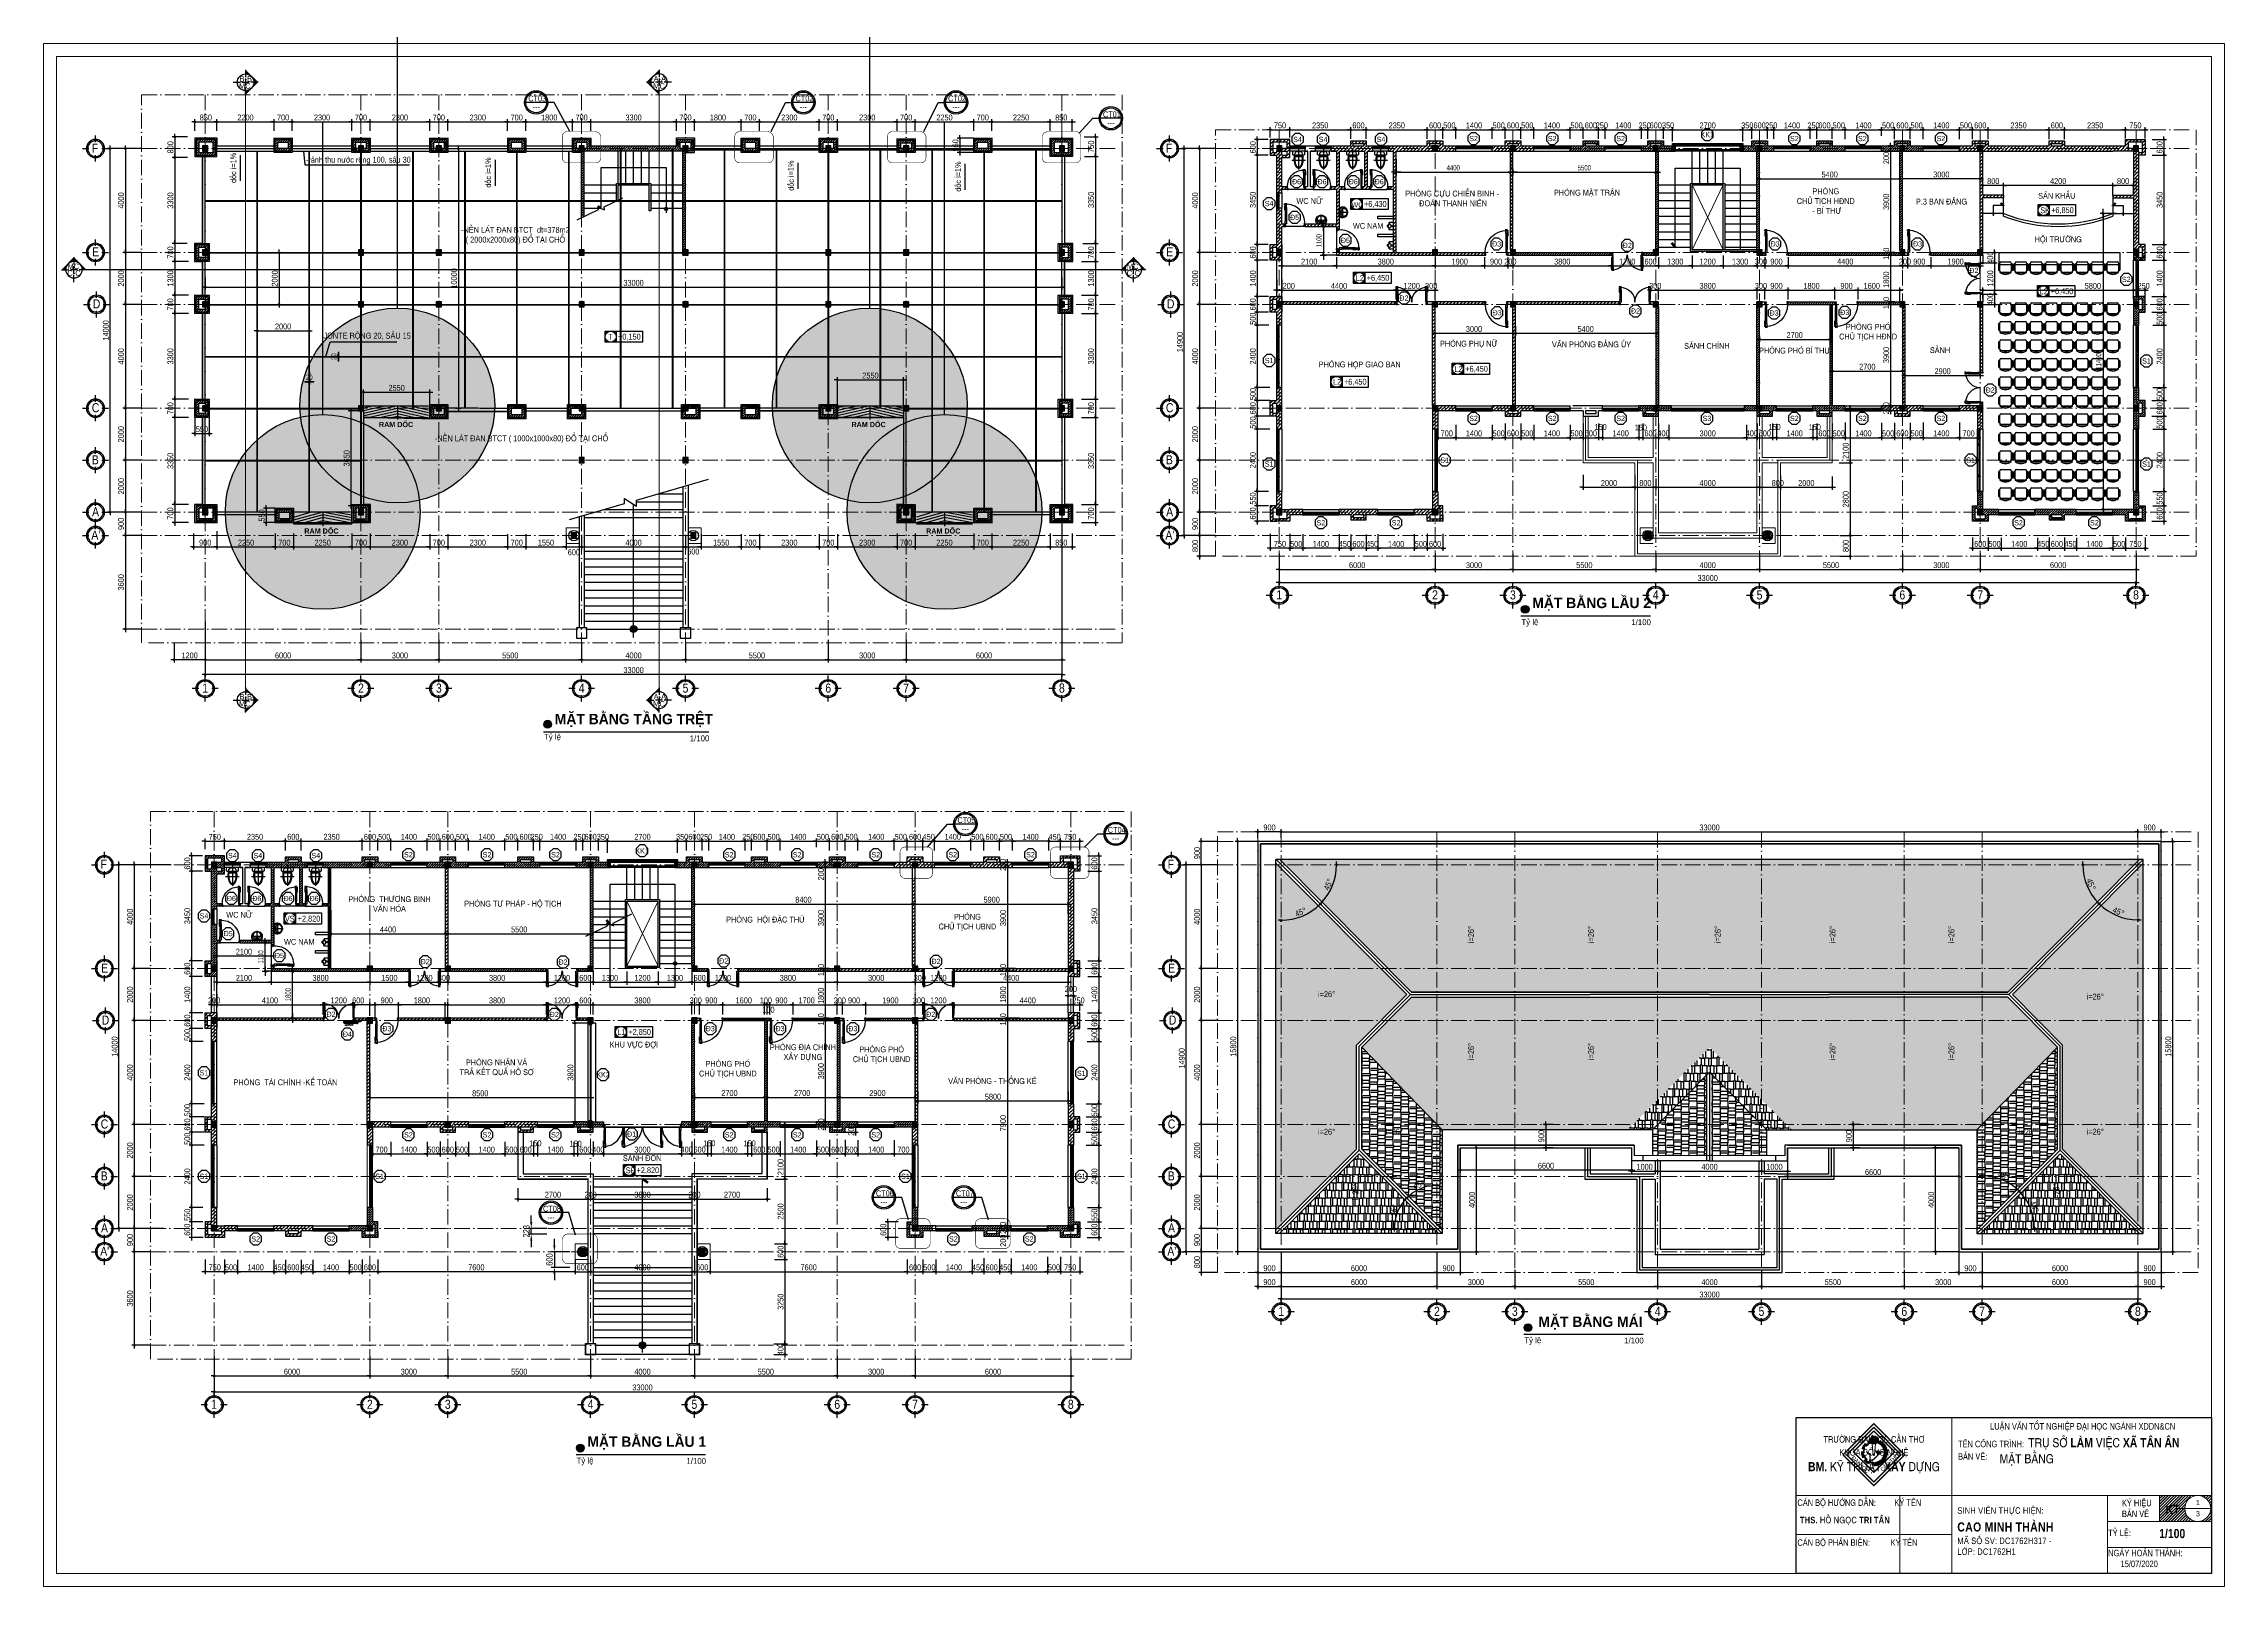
# Model space of a CAD drawing. Extents: x -1107188 to -523840, y 39692 to 514392.
# Drawn here: x -1107188 to -1023188, y 454992 to 514392 of the extents above; entities that cross this region are included whole.
import ezdxf
from ezdxf.enums import TextEntityAlignment as Align

# ---------------------------------------------------------------- set-up
doc = ezdxf.new("R2010")
doc.units = 0
doc.linetypes.add('ACAD_ISO10W100', pattern=[18, 12, -3, 0, -3])
doc.linetypes.add('DASHED2', pattern=[0.375, 0.25, -0.125])
doc.layers.get('0').update_dxf_attribs({"color": 255, "linetype": 'CONTINUOUS'})
doc.layers.get('DEFPOINTS').update_dxf_attribs({"linetype": 'CONTINUOUS'})
for name, color, linetype, lineweight in [('00-KICH THUOC', 6, 'CONTINUOUS', 9), ('02', 2, 'CONTINUOUS', 25), ('16.VATDUNG', 153, 'CONTINUOUS', 9), ('CAY', 84, 'CONTINUOUS', 5), ('CUA', 20, 'CONTINUOUS', 0), ('NET-THAY', 2, 'CONTINUOUS', 13), ('TRUC', 24, 'CONTINUOUS', 0)]:
    doc.layers.add(name, color=color, linetype=linetype, lineweight=lineweight)
for name, color, linetype in [('009', 251, 'CONTINUOUS'), ('daucat', 220, 'CONTINUOUS'), ('DIM', 1, 'CONTINUOUS'), ('DOOR', 20, 'CONTINUOUS'), ('FURN2', 40, 'CONTINUOUS'), ('HACTH', 8, 'CONTINUOUS'), ('HATCHNGOI', 22, 'CONTINUOUS'), ('KYHIEU', 3, 'CONTINUOUS'), ('MEDIUM', 2, 'CONTINUOUS'), ('TAGS', 60, 'CONTINUOUS'), ('TEXT', 7, 'CONTINUOUS'), ('TUONG', 131, 'CONTINUOUS'), ('vat dung', 44, 'CONTINUOUS'), ('WALL', 4, 'CONTINUOUS')]:
    doc.layers.add(name, color=color, linetype=linetype)
doc.styles.add('1', font='', dxfattribs={"height": 250})
doc.styles.add('HEL-CONDENSE', font='')
doc.styles.add('helve', font='')
doc.styles.add('HELVECONDENSE', font='', dxfattribs={"height": 250})
doc.styles.add('KICHTHUOC', font='', dxfattribs={"width": 0.8})
doc.styles.add('SO BV', font='', dxfattribs={"height": 200})
doc.styles.get("Standard").update_dxf_attribs({"font": ''})
doc.styles.add('SWISS-CONDENSE', font='')
doc.styles.add('TEN BV', font='', dxfattribs={"height": 350})
doc.styles.add('VNI-HELVE-CONDENSE', font='')
doc.styles.add('VNI-HELVE-CONDENSEN', font='')
doc.styles.get('1').set_extended_font_data('VNI-Helve-Condense')
doc.styles.get('HEL-CONDENSE').set_extended_font_data('VNI-Helve-Condense')
doc.styles.get('helve').set_extended_font_data('VNI-Helve')
doc.styles.get('HELVECONDENSE').set_extended_font_data('VNI-Helve-Condense')
doc.styles.get('KICHTHUOC').set_extended_font_data('VNI-Helve-Condense')
doc.styles.get('SO BV').set_extended_font_data('VNI-Helve-Condense')
doc.styles.get('Standard').set_extended_font_data('VNI-Helve-Condense')
doc.styles.get('SWISS-CONDENSE').set_extended_font_data('VNI-Swiss-Condense')
doc.styles.get('TEN BV').set_extended_font_data('VNI-Helve-Condense', bold=True)
doc.styles.get('VNI-HELVE-CONDENSE').set_extended_font_data('VNI-Helve-Condense')
doc.styles.get('VNI-HELVE-CONDENSEN').set_extended_font_data('VNI-Helve-Condense')
doc.dimstyles.new('1-100', dxfattribs={"dimtxt": 200, "dimasz": 60, "dimexe": 0, "dimexo": 0, "dimgap": 70, "dimtad": 1, "dimtoh": 1, "dimdec": 0, "dimzin": 9, "dimdsep": 46, "dimtxsty": 'KICHTHUOC', "dimblk": 'KTHUOC', "dimcen": 15, "dimdle": 150, "dimclrd": 256, "dimclre": 256, "dimclrt": 7, "dimadec": 0, "dimazin": 0, "dimtfac": 1, "dimtdec": 0, "dimtix": 1, "dimtmove": 2, "dimatfit": 3, "dimfxl": 1, "dimtolj": 1, "dimtzin": 1, "dimarcsym": 0})
doc.dimstyles.new('1-20', dxfattribs={"dimscale": 100, "dimtxt": 2.25, "dimasz": 0.0006, "dimexe": 1, "dimexo": 2.5, "dimgap": 0.8, "dimtad": 1, "dimdec": 0, "dimlfac": 0.2, "dimzin": 0, "dimdsep": 46, "dimtxsty": 'helve', "dimblk": 'elip', "dimcen": -0.09, "dimdle": 1, "dimclrd": 256, "dimclre": 256, "dimclrt": 4, "dimadec": 0, "dimazin": 0, "dimtfac": 1, "dimtdec": 0, "dimtix": 1, "dimtmove": 2, "dimatfit": 0, "dimldrblk": 'ARCHTICK', "dimfxl": 1, "dimtolj": 1, "dimtzin": 0, "dimarcsym": 0})
doc.dimstyles.new('D100', dxfattribs={"dimtxt": 225, "dimasz": 1.2, "dimexe": 100, "dimexo": 0, "dimgap": 50, "dimtad": 1, "dimdec": 0, "dimzin": 13, "dimdsep": 46, "dimtxsty": 'HEL-CONDENSE', "dimblk": 'D50', "dimcen": 0, "dimclrd": 1, "dimclre": 1, "dimclrt": 7, "dimadec": 0, "dimazin": 0, "dimtfac": 1, "dimtdec": 0, "dimtmove": 0, "dimatfit": 3, "dimldrblk": 'D50', "dimfxl": 1, "dimtolj": 1, "dimtzin": 13, "dimarcsym": 0})
doc.dimstyles.new('DIM 25', dxfattribs={"dimtxt": 2.5, "dimasz": 2.5, "dimexe": 1.25, "dimexo": 0.625, "dimtad": 1, "dimdec": 0, "dimtxsty": 'KICHTHUOC', "dimcen": 2.5, "dimclrd": 1, "dimclre": 1, "dimclrt": 2, "dimadec": 0, "dimazin": 0, "dimtfac": 1, "dimtdec": 0, "dimtix": 1, "dimtmove": 0, "dimatfit": 3, "dimfxl": 6, "dimfxlon": 1, "dimarcsym": 0})
doc.dimstyles.get("Standard").update_dxf_attribs({"dimtxt": 0.18, "dimasz": 0.18, "dimexe": 0.18, "dimexo": 0.0625, "dimgap": 0.09, "dimtad": 0, "dimtih": 1, "dimtoh": 1, "dimdec": 4, "dimzin": 0, "dimdsep": 46, "dimtxsty": 'Standard', "dimcen": 0.09, "dimadec": 0, "dimazin": 0, "dimtfac": 1, "dimtdec": 4, "dimtofl": 0, "dimtmove": 0, "dimatfit": 3, "dimfxl": 1, "dimtolj": 1, "dimtzin": 0, "dimarcsym": 0})
pattern_1 = [(45, (-2400387.26, 85034.324), (-44.9012806, 44.9012806), [])]
pattern_2 = [(45, (-2399621.036, 99015.243), (-44.9012806, 44.9012806), [])]
pattern_3 = [(45, (-2399621.04, 99015.24), (-67.351921, 67.351921), [])]
pattern_4 = [(45, (-2362596.62, 165205.8), (-44.9012806, 44.9012806), [])]
pattern_5 = [(45, (-2362596.62, 165205.8), (-67.351921, 67.351921), [])]
pattern_6 = [(90, (-2102801, 736635.3), (-300, 637.5), [150, -125, 175, -75, 225, -100]), (90, (-2102813.5, 736785.3), (-300, 637.5), [125, -475, 100, -150]), (90, (-2102782.25, 737085.3), (-300, 637.5), [75, -775]), (180, (-2102801, 736635.3), (-300, -212.5), [287.5, -912.5]), (180, (-2102801, 736785.3), (-300, -212.5), [281.25, -918.75]), (180, (-2102801, 736910.3), (-300, -212.5), [262.5, -937.5]), (180, (-2102782.25, 737085.3), (-300, -212.5), [287.5, -912.5]), (180, (-2102782.25, 737160.3), (-300, -212.5), [287.5, -912.5]), (180, (-2102801, 737385.3), (-300, -212.5), [275, -925])]
pattern_7 = [(180, (-2102801, 736635.3), (-637.5, -300), [150, -125, 175, -75, 225, -100]), (180, (-2102951, 736622.8), (-637.5, -300), [125, -475, 100, -150]), (180, (-2103251, 736654.05), (-637.5, -300), [75, -775]), (270, (-2102801, 736635.3), (212.5, -300), [287.5, -912.5]), (270, (-2102951, 736635.3), (212.5, -300), [281.25, -918.75]), (270, (-2103076, 736635.3), (212.5, -300), [262.5, -937.5]), (270, (-2103251, 736654.05), (212.5, -300), [287.5, -912.5]), (270, (-2103326, 736654.05), (212.5, -300), [287.5, -912.5]), (270, (-2103551, 736635.3), (212.5, -300), [275, -925])]

# ---------------------------------------------------------------- blocks, each defined once
blk = doc.blocks.new('D50')
at = {"layer": 'DIM'}
blk.add_hatch(color=256, dxfattribs=at).paths.add_polyline_path([(25, 0, 1), (-25, 0, 1)])
blk.add_line((25, 0), (100, 0), dxfattribs=at)
blk.add_circle((0, 0), 25, dxfattribs=at)
blk = doc.blocks.new('*D76')
at = {"layer": 'DEFPOINTS', "color": 0, "transparency": 16777216}
for p in [(-1100964, 491431), (-1094964, 491431), (-1094964, 490669)]:
    blk.add_point(p, dxfattribs=at)
at = {"layer": 'DIM', "color": 1, "lineweight": -2, "transparency": 16777216}
for p, q in [((-1100964, 491431), (-1100964, 490569)), ((-1094964, 491431), (-1094964, 490569)), ((-1100962, 490669), (-1094965, 490669))]:
    blk.add_line(p, q, dxfattribs=at)
at = {"layer": 'DIM', "color": 1, "lineweight": -2, "transparency": 16777216, "xscale": 1.199999999999999, "yscale": 1.199999999999999, "zscale": 1.199999999999999, "rotation": 180}
blk.add_blockref('D50', (-1100964, 490669), dxfattribs=at)
at = {"layer": 'DIM', "color": 1, "lineweight": -2, "transparency": 16777216, "xscale": 1.199999999999999, "yscale": 1.199999999999999, "zscale": 1.199999999999999}
blk.add_blockref('D50', (-1094964, 490669), dxfattribs=at)
at = {"layer": 'DIM', "color": 7, "transparency": 16777216, "insert": (-1097964, 490834), "char_height": 225, "attachment_point": 5, "style": 'HEL-CONDENSE'}
blk.add_mtext('\\A1;6000', dxfattribs=at)
blk = doc.blocks.new('*D77')
at = {"layer": 'DEFPOINTS', "color": 0, "transparency": 16777216}
for p in [(-1094964, 491431), (-1091964, 491431), (-1091964, 490669)]:
    blk.add_point(p, dxfattribs=at)
at = {"layer": 'DIM', "color": 1, "lineweight": -2, "transparency": 16777216}
for p, q in [((-1094964, 491431), (-1094964, 490569)), ((-1091964, 491431), (-1091964, 490569)), ((-1094962, 490669), (-1091965, 490669))]:
    blk.add_line(p, q, dxfattribs=at)
at = {"layer": 'DIM', "color": 1, "lineweight": -2, "transparency": 16777216, "xscale": 1.199999999999999, "yscale": 1.199999999999999, "zscale": 1.199999999999999, "rotation": 180}
blk.add_blockref('D50', (-1094964, 490669), dxfattribs=at)
at = {"layer": 'DIM', "color": 1, "lineweight": -2, "transparency": 16777216, "xscale": 1.199999999999999, "yscale": 1.199999999999999, "zscale": 1.199999999999999}
blk.add_blockref('D50', (-1091964, 490669), dxfattribs=at)
at = {"layer": 'DIM', "color": 7, "transparency": 16777216, "insert": (-1093464, 490834), "char_height": 225, "attachment_point": 5, "style": 'HEL-CONDENSE'}
blk.add_mtext('\\A1;3000', dxfattribs=at)
blk = doc.blocks.new('*D78')
at = {"layer": 'DEFPOINTS', "color": 0, "transparency": 16777216}
for p in [(-1091964, 491431), (-1086464, 491331), (-1086464, 490669)]:
    blk.add_point(p, dxfattribs=at)
at = {"layer": 'DIM', "color": 1, "lineweight": -2, "transparency": 16777216}
for p, q in [((-1091964, 491431), (-1091964, 490569)), ((-1091962, 490669), (-1086465, 490669)), ((-1086464, 491331), (-1086464, 490569))]:
    blk.add_line(p, q, dxfattribs=at)
at = {"layer": 'DIM', "color": 1, "lineweight": -2, "transparency": 16777216, "xscale": 1.199999999999999, "yscale": 1.199999999999999, "zscale": 1.199999999999999, "rotation": 180}
blk.add_blockref('D50', (-1091964, 490669), dxfattribs=at)
at = {"layer": 'DIM', "color": 1, "lineweight": -2, "transparency": 16777216, "xscale": 1.199999999999999, "yscale": 1.199999999999999, "zscale": 1.199999999999999}
blk.add_blockref('D50', (-1086464, 490669), dxfattribs=at)
at = {"layer": 'DIM', "color": 7, "transparency": 16777216, "insert": (-1089214, 490834), "char_height": 225, "attachment_point": 5, "style": 'HEL-CONDENSE'}
blk.add_mtext('\\A1;5500', dxfattribs=at)
blk = doc.blocks.new('*D79')
at = {"layer": 'DEFPOINTS', "color": 0, "transparency": 16777216}
for p in [(-1086464, 491331), (-1082464, 491331), (-1082464, 490669)]:
    blk.add_point(p, dxfattribs=at)
at = {"layer": 'DIM', "color": 1, "lineweight": -2, "transparency": 16777216}
for p, q in [((-1086464, 491331), (-1086464, 490569)), ((-1086462, 490669), (-1082465, 490669)), ((-1082464, 491331), (-1082464, 490569))]:
    blk.add_line(p, q, dxfattribs=at)
at = {"layer": 'DIM', "color": 1, "lineweight": -2, "transparency": 16777216, "xscale": 1.199999999999999, "yscale": 1.199999999999999, "zscale": 1.199999999999999, "rotation": 180}
blk.add_blockref('D50', (-1086464, 490669), dxfattribs=at)
at = {"layer": 'DIM', "color": 1, "lineweight": -2, "transparency": 16777216, "xscale": 1.199999999999999, "yscale": 1.199999999999999, "zscale": 1.199999999999999}
blk.add_blockref('D50', (-1082464, 490669), dxfattribs=at)
at = {"layer": 'DIM', "color": 7, "transparency": 16777216, "insert": (-1084464, 490834), "char_height": 225, "attachment_point": 5, "style": 'HEL-CONDENSE'}
blk.add_mtext('\\A1;4000', dxfattribs=at)
blk = doc.blocks.new('*D80')
at = {"layer": 'DEFPOINTS', "color": 0, "transparency": 16777216}
for p in [(-1076964, 491431), (-1082464, 491331), (-1076964, 490669)]:
    blk.add_point(p, dxfattribs=at)
at = {"layer": 'DIM', "color": 1, "lineweight": -2, "transparency": 16777216}
for p, q in [((-1076964, 491431), (-1076964, 490569)), ((-1082464, 491331), (-1082464, 490569)), ((-1082462, 490669), (-1076965, 490669))]:
    blk.add_line(p, q, dxfattribs=at)
at = {"layer": 'DIM', "color": 1, "lineweight": -2, "transparency": 16777216, "xscale": 1.199999999999999, "yscale": 1.199999999999999, "zscale": 1.199999999999999, "rotation": 180}
blk.add_blockref('D50', (-1082464, 490669), dxfattribs=at)
at = {"layer": 'DIM', "color": 1, "lineweight": -2, "transparency": 16777216, "xscale": 1.199999999999999, "yscale": 1.199999999999999, "zscale": 1.199999999999999}
blk.add_blockref('D50', (-1076964, 490669), dxfattribs=at)
at = {"layer": 'DIM', "color": 7, "transparency": 16777216, "insert": (-1079714, 490834), "char_height": 225, "attachment_point": 5, "style": 'HEL-CONDENSE'}
blk.add_mtext('\\A1;5500', dxfattribs=at)
blk = doc.blocks.new('*D81')
at = {"layer": 'DEFPOINTS', "color": 0, "transparency": 16777216}
for p in [(-1076964, 491431), (-1073964, 491431), (-1073964, 490669)]:
    blk.add_point(p, dxfattribs=at)
at = {"layer": 'DIM', "color": 1, "lineweight": -2, "transparency": 16777216}
for p, q in [((-1076964, 491431), (-1076964, 490569)), ((-1073964, 491431), (-1073964, 490569)), ((-1076962, 490669), (-1073965, 490669))]:
    blk.add_line(p, q, dxfattribs=at)
at = {"layer": 'DIM', "color": 1, "lineweight": -2, "transparency": 16777216, "xscale": 1.199999999999999, "yscale": 1.199999999999999, "zscale": 1.199999999999999, "rotation": 180}
blk.add_blockref('D50', (-1076964, 490669), dxfattribs=at)
at = {"layer": 'DIM', "color": 1, "lineweight": -2, "transparency": 16777216, "xscale": 1.199999999999999, "yscale": 1.199999999999999, "zscale": 1.199999999999999}
blk.add_blockref('D50', (-1073964, 490669), dxfattribs=at)
at = {"layer": 'DIM', "color": 7, "transparency": 16777216, "insert": (-1075464, 490834), "char_height": 225, "attachment_point": 5, "style": 'HEL-CONDENSE'}
blk.add_mtext('\\A1;3000', dxfattribs=at)
blk = doc.blocks.new('*D82')
at = {"layer": 'DEFPOINTS', "color": 0, "transparency": 16777216}
for p in [(-1067964, 496761), (-1073964, 491431), (-1067964, 490669)]:
    blk.add_point(p, dxfattribs=at)
at = {"layer": 'DIM', "color": 1, "lineweight": -2, "transparency": 16777216}
for p, q in [((-1067964, 496761), (-1067964, 490569)), ((-1073964, 491431), (-1073964, 490569)), ((-1073962, 490669), (-1067965, 490669))]:
    blk.add_line(p, q, dxfattribs=at)
at = {"layer": 'DIM', "color": 1, "lineweight": -2, "transparency": 16777216, "xscale": 1.199999999999999, "yscale": 1.199999999999999, "zscale": 1.199999999999999, "rotation": 180}
blk.add_blockref('D50', (-1073964, 490669), dxfattribs=at)
at = {"layer": 'DIM', "color": 1, "lineweight": -2, "transparency": 16777216, "xscale": 1.199999999999999, "yscale": 1.199999999999999, "zscale": 1.199999999999999}
blk.add_blockref('D50', (-1067964, 490669), dxfattribs=at)
at = {"layer": 'DIM', "color": 7, "transparency": 16777216, "insert": (-1070964, 490834), "char_height": 225, "attachment_point": 5, "style": 'HEL-CONDENSE'}
blk.add_mtext('\\A1;6000', dxfattribs=at)
blk = doc.blocks.new('A$C206177D3')
at = {"layer": 'TAGS', "ltscale": 1000}
for p, q in [((-37, 240), (-37, 490)), ((-287, -10), (-537, -10)), ((-37, -510), (-37, -260)), ((463, -10), (213, -10))]:
    blk.add_line(p, q, dxfattribs=at)
blk.add_circle((-37, -10), 350, dxfattribs=at)
at = {"layer": 'TAGS', "color": 254, "ltscale": 1000}
blk.add_circle((-37, -10), 300, dxfattribs=at)
at = {"layer": 'TAGS', "ltscale": 1000, "style": 'VNI-HELVE-CONDENSEN'}
blk.add_attdef('A', text='', height=350, dxfattribs=at).set_placement((-38, -166), align=Align.CENTER)
blk = doc.blocks.new('*D83')
at = {"layer": 'DEFPOINTS', "color": 0, "transparency": 16777216}
for p in [(-1103418, 510352), (-1104039, 506352), (-1103418, 506352)]:
    blk.add_point(p, dxfattribs=at)
at = {"layer": 'DIM', "color": 1, "lineweight": -2, "transparency": 16777216}
for p, q in [((-1103418, 510352), (-1104139, 510352)), ((-1104039, 510351), (-1104039, 506353)), ((-1103418, 506352), (-1104139, 506352))]:
    blk.add_line(p, q, dxfattribs=at)
at = {"layer": 'DIM', "color": 1, "lineweight": -2, "transparency": 16777216, "xscale": 1.199999999999999, "yscale": 1.199999999999999, "zscale": 1.199999999999999}
for p, rotation in [((-1104039, 510352), 90), ((-1104039, 506352), 270)]:
    blk.add_blockref('D50', p, dxfattribs=dict(at, rotation=rotation))
at = {"layer": 'DIM', "color": 7, "transparency": 16777216, "insert": (-1104204, 508352), "char_height": 225, "attachment_point": 5, "rotation": 90, "style": 'HEL-CONDENSE'}
blk.add_mtext('\\A1;4000', dxfattribs=at)
blk = doc.blocks.new('*D84')
at = {"layer": 'DEFPOINTS', "color": 0, "transparency": 16777216}
for p in [(-1103418, 506352), (-1104039, 504352), (-1103418, 504352)]:
    blk.add_point(p, dxfattribs=at)
at = {"layer": 'DIM', "color": 1, "lineweight": -2, "transparency": 16777216}
for p, q in [((-1103418, 506352), (-1104139, 506352)), ((-1104039, 506351), (-1104039, 504353)), ((-1103418, 504352), (-1104139, 504352))]:
    blk.add_line(p, q, dxfattribs=at)
at = {"layer": 'DIM', "color": 1, "lineweight": -2, "transparency": 16777216, "xscale": 1.199999999999999, "yscale": 1.199999999999999, "zscale": 1.199999999999999}
for p, rotation in [((-1104039, 506352), 90), ((-1104039, 504352), 270)]:
    blk.add_blockref('D50', p, dxfattribs=dict(at, rotation=rotation))
at = {"layer": 'DIM', "color": 7, "transparency": 16777216, "insert": (-1104204, 505352), "char_height": 225, "attachment_point": 5, "rotation": 90, "style": 'HEL-CONDENSE'}
blk.add_mtext('\\A1;2000', dxfattribs=at)
blk = doc.blocks.new('*D85')
at = {"layer": 'DEFPOINTS', "color": 0, "transparency": 16777216}
for p in [(-1103418, 504352), (-1104039, 500352), (-1103418, 500352)]:
    blk.add_point(p, dxfattribs=at)
at = {"layer": 'DIM', "color": 1, "lineweight": -2, "transparency": 16777216}
for p, q in [((-1103418, 504352), (-1104139, 504352)), ((-1104039, 504351), (-1104039, 500353)), ((-1103418, 500352), (-1104139, 500352))]:
    blk.add_line(p, q, dxfattribs=at)
at = {"layer": 'DIM', "color": 1, "lineweight": -2, "transparency": 16777216, "xscale": 1.199999999999999, "yscale": 1.199999999999999, "zscale": 1.199999999999999}
for p, rotation in [((-1104039, 504352), 90), ((-1104039, 500352), 270)]:
    blk.add_blockref('D50', p, dxfattribs=dict(at, rotation=rotation))
at = {"layer": 'DIM', "color": 7, "transparency": 16777216, "insert": (-1104204, 502352), "char_height": 225, "attachment_point": 5, "rotation": 90, "style": 'HEL-CONDENSE'}
blk.add_mtext('\\A1;4000', dxfattribs=at)
blk = doc.blocks.new('*D86')
at = {"layer": 'DEFPOINTS', "color": 0, "transparency": 16777216}
for p in [(-1103418, 500352), (-1104039, 498352), (-1103418, 498352)]:
    blk.add_point(p, dxfattribs=at)
at = {"layer": 'DIM', "color": 1, "lineweight": -2, "transparency": 16777216}
for p, q in [((-1103418, 500352), (-1104139, 500352)), ((-1104039, 500351), (-1104039, 498353)), ((-1103418, 498352), (-1104139, 498352))]:
    blk.add_line(p, q, dxfattribs=at)
at = {"layer": 'DIM', "color": 1, "lineweight": -2, "transparency": 16777216, "xscale": 1.199999999999999, "yscale": 1.199999999999999, "zscale": 1.199999999999999}
for p, rotation in [((-1104039, 500352), 90), ((-1104039, 498352), 270)]:
    blk.add_blockref('D50', p, dxfattribs=dict(at, rotation=rotation))
at = {"layer": 'DIM', "color": 7, "transparency": 16777216, "insert": (-1104204, 499352), "char_height": 225, "attachment_point": 5, "rotation": 90, "style": 'HEL-CONDENSE'}
blk.add_mtext('\\A1;2000', dxfattribs=at)
blk = doc.blocks.new('*D87')
at = {"layer": 'DEFPOINTS', "color": 0, "transparency": 16777216}
for p in [(-1104627, 510352), (-1103418, 510352), (-1103418, 496352)]:
    blk.add_point(p, dxfattribs=at)
at = {"layer": 'DIM', "color": 1, "lineweight": -2, "transparency": 16777216}
for p, q in [((-1103418, 510352), (-1104727, 510352)), ((-1104627, 496353), (-1104627, 510351)), ((-1103418, 496352), (-1104727, 496352))]:
    blk.add_line(p, q, dxfattribs=at)
at = {"layer": 'DIM', "color": 1, "lineweight": -2, "transparency": 16777216, "xscale": 1.199999999999999, "yscale": 1.199999999999999, "zscale": 1.199999999999999}
for p, rotation in [((-1104627, 510352), 90), ((-1104627, 496352), 270)]:
    blk.add_blockref('D50', p, dxfattribs=dict(at, rotation=rotation))
at = {"layer": 'DIM', "color": 7, "transparency": 16777216, "insert": (-1104792, 503352), "char_height": 225, "attachment_point": 5, "rotation": 90, "style": 'HEL-CONDENSE'}
blk.add_mtext('\\A1;14000', dxfattribs=at)
blk = doc.blocks.new('*D88')
at = {"layer": 'DEFPOINTS', "color": 0, "transparency": 16777216}
for p in [(-1103418, 498352), (-1104039, 496352), (-1103418, 496352)]:
    blk.add_point(p, dxfattribs=at)
at = {"layer": 'DIM', "color": 1, "lineweight": -2, "transparency": 16777216}
for p, q in [((-1103418, 498352), (-1104139, 498352)), ((-1104039, 498351), (-1104039, 496353)), ((-1103418, 496352), (-1104139, 496352))]:
    blk.add_line(p, q, dxfattribs=at)
at = {"layer": 'DIM', "color": 1, "lineweight": -2, "transparency": 16777216, "xscale": 1.199999999999999, "yscale": 1.199999999999999, "zscale": 1.199999999999999}
for p, rotation in [((-1104039, 498352), 90), ((-1104039, 496352), 270)]:
    blk.add_blockref('D50', p, dxfattribs=dict(at, rotation=rotation))
at = {"layer": 'DIM', "color": 7, "transparency": 16777216, "insert": (-1104204, 497352), "char_height": 225, "attachment_point": 5, "rotation": 90, "style": 'HEL-CONDENSE'}
blk.add_mtext('\\A1;2000', dxfattribs=at)
blk = doc.blocks.new('*D89')
at = {"layer": 'DEFPOINTS', "color": 0, "transparency": 16777216}
for p in [(-1103418, 496352), (-1104039, 495452), (-1103418, 495452)]:
    blk.add_point(p, dxfattribs=at)
at = {"layer": 'DIM', "color": 1, "lineweight": -2, "transparency": 16777216}
for p, q in [((-1103418, 496352), (-1104139, 496352)), ((-1104039, 496351), (-1104039, 495453)), ((-1103418, 495452), (-1104139, 495452))]:
    blk.add_line(p, q, dxfattribs=at)
at = {"layer": 'DIM', "color": 1, "lineweight": -2, "transparency": 16777216, "xscale": 1.199999999999999, "yscale": 1.199999999999999, "zscale": 1.199999999999999}
for p, rotation in [((-1104039, 496352), 90), ((-1104039, 495452), 270)]:
    blk.add_blockref('D50', p, dxfattribs=dict(at, rotation=rotation))
at = {"layer": 'DIM', "color": 7, "transparency": 16777216, "insert": (-1104204, 495902), "char_height": 225, "attachment_point": 5, "rotation": 90, "style": 'HEL-CONDENSE'}
blk.add_mtext('\\A1;900', dxfattribs=at)
blk = doc.blocks.new('*D90')
at = {"layer": 'DEFPOINTS', "color": 0, "transparency": 16777216}
for p in [(-1103418, 495452), (-1104039, 491852), (-1103418, 491852)]:
    blk.add_point(p, dxfattribs=at)
at = {"layer": 'DIM', "color": 1, "lineweight": -2, "transparency": 16777216}
for p, q in [((-1103418, 495452), (-1104139, 495452)), ((-1104039, 495451), (-1104039, 491853)), ((-1103418, 491852), (-1104139, 491852))]:
    blk.add_line(p, q, dxfattribs=at)
at = {"layer": 'DIM', "color": 1, "lineweight": -2, "transparency": 16777216, "xscale": 1.199999999999999, "yscale": 1.199999999999999, "zscale": 1.199999999999999}
for p, rotation in [((-1104039, 495452), 90), ((-1104039, 491852), 270)]:
    blk.add_blockref('D50', p, dxfattribs=dict(at, rotation=rotation))
at = {"layer": 'DIM', "color": 7, "transparency": 16777216, "insert": (-1104204, 493652), "char_height": 225, "attachment_point": 5, "rotation": 90, "style": 'HEL-CONDENSE'}
blk.add_mtext('\\A1;3600', dxfattribs=at)
blk = doc.blocks.new('*D91')
at = {"layer": 'DEFPOINTS', "color": 0, "transparency": 16777216}
for p in [(-1102164, 491322), (-1102164, 490669), (-1100964, 491322)]:
    blk.add_point(p, dxfattribs=at)
at = {"layer": 'DIM', "color": 1, "lineweight": -2, "transparency": 16777216}
for p, q in [((-1102164, 491322), (-1102164, 490569)), ((-1100965, 490669), (-1102162, 490669)), ((-1100964, 491322), (-1100964, 490569))]:
    blk.add_line(p, q, dxfattribs=at)
at = {"layer": 'DIM', "color": 1, "lineweight": -2, "transparency": 16777216, "xscale": 1.199999999999999, "yscale": 1.199999999999999, "zscale": 1.199999999999999, "rotation": 180}
blk.add_blockref('D50', (-1102164, 490669), dxfattribs=at)
at = {"layer": 'DIM', "color": 1, "lineweight": -2, "transparency": 16777216, "xscale": 1.199999999999999, "yscale": 1.199999999999999, "zscale": 1.199999999999999}
blk.add_blockref('D50', (-1100964, 490669), dxfattribs=at)
at = {"layer": 'DIM', "color": 7, "transparency": 16777216, "insert": (-1101564, 490834), "char_height": 225, "attachment_point": 5, "style": 'HEL-CONDENSE'}
blk.add_mtext('\\A1;1200', dxfattribs=at)
blk = doc.blocks.new('A$C27B14CF0')
at = {"layer": 'TAGS', "ltscale": 1000}
h = blk.add_hatch(color=8, dxfattribs=at)
h.paths.add_polyline_path([(250, 243), (-182, 243), (-182, -189), (250, -189)])
h.paths.add_polyline_path([(245, 27, -1), (-177, 27, -1)], flags=16)
blk.add_line((250, 243), (250, -189), dxfattribs=at)
blk.add_lwpolyline([(-182, 243), (1258, 243), (1258, -189), (-182, -189)], close=True, dxfattribs=at)
blk.add_circle((34, 27), 211, dxfattribs=at)
at = {"layer": 'TAGS', "ltscale": 1000, "style": 'VNI-HELVE-CONDENSEN'}
for p in [(-44, -84), (379, -84)]:
    blk.add_attdef('S', p, '', height=225, dxfattribs=at)
blk = doc.blocks.new('mc2')
at = {"layer": 'KYHIEU', "ltscale": 0.7}
h = blk.add_hatch(color=256, dxfattribs=at)
h.paths.add_polyline_path([(600, 400), (600, 566), (317, 283, -0.1989124)])
h.paths.add_polyline_path([(200, 0, -0.1989124), (317, 283), (34, 0)])
h.paths.add_polyline_path([(317, -283, -0.1989124), (200, 0), (34, 0)])
h.paths.add_polyline_path([(600, -566), (600, -400, -0.1989124), (317, -283)])
for p, q in [((0, 0), (350, 0)), ((600, 566), (34, 0)), ((600, -566), (34, 0)), ((775, 0), (425, 0)), ((600, 600), (600, 250)), ((600, -175), (600, 175)), ((1200, 0), (850, 0)), ((600, -600), (600, -250))]:
    blk.add_line(p, q, dxfattribs=at)
blk.add_circle((600, 0), 400, dxfattribs=at)
at = {"style": 'VNI-HELVE-CONDENSE'}
for height, p in [(300, (612, 182)), (225, (609, -187))]:
    blk.add_attdef('A', text='', height=height, dxfattribs=at).set_placement(p, align=Align.MIDDLE_CENTER)
blk = doc.blocks.new('A$C225A2996')
at = {"layer": 'WALL'}
blk.add_hatch(color=4, dxfattribs=at).paths.add_polyline_path([(531, 82), (731, 82), (731, 282), (531, 282)])
at = {"layer": 'WALL', "color": 4}
for p, q in [((531, 282), (731, 82)), ((531, 82), (731, 282))]:
    blk.add_line(p, q, dxfattribs=at)
blk.add_lwpolyline([(531, 82), (731, 82), (731, 282), (531, 282)], close=True, dxfattribs=at)
blk = doc.blocks.new('*D92')
at = {"layer": 'DEFPOINTS', "color": 0, "transparency": 16777216}
for p in [(-1101364, 511029), (-1100514, 511382), (-1100514, 511029)]:
    blk.add_point(p, dxfattribs=at)
at = {"layer": 'DIM', "color": 1, "lineweight": -2, "transparency": 16777216}
for p, q in [((-1101364, 511029), (-1101364, 511482)), ((-1101362, 511382), (-1100515, 511382)), ((-1100514, 511029), (-1100514, 511482))]:
    blk.add_line(p, q, dxfattribs=at)
at = {"layer": 'DIM', "color": 1, "lineweight": -2, "transparency": 16777216, "xscale": 1.199999999999999, "yscale": 1.199999999999999, "zscale": 1.199999999999999, "rotation": 180}
blk.add_blockref('D50', (-1101364, 511382), dxfattribs=at)
at = {"layer": 'DIM', "color": 1, "lineweight": -2, "transparency": 16777216, "xscale": 1.199999999999999, "yscale": 1.199999999999999, "zscale": 1.199999999999999}
blk.add_blockref('D50', (-1100514, 511382), dxfattribs=at)
at = {"layer": 'DIM', "color": 7, "transparency": 16777216, "insert": (-1100939, 511547), "char_height": 225, "attachment_point": 5, "style": 'HEL-CONDENSE'}
blk.add_mtext('\\A1;850', dxfattribs=at)
blk = doc.blocks.new('*D93')
at = {"layer": 'DEFPOINTS', "color": 0, "transparency": 16777216}
for p in [(-1100514, 511029), (-1098314, 511382), (-1098314, 511029)]:
    blk.add_point(p, dxfattribs=at)
at = {"layer": 'DIM', "color": 1, "lineweight": -2, "transparency": 16777216}
for p, q in [((-1100514, 511029), (-1100514, 511482)), ((-1100512, 511382), (-1098315, 511382)), ((-1098314, 511029), (-1098314, 511482))]:
    blk.add_line(p, q, dxfattribs=at)
at = {"layer": 'DIM', "color": 1, "lineweight": -2, "transparency": 16777216, "xscale": 1.199999999999999, "yscale": 1.199999999999999, "zscale": 1.199999999999999, "rotation": 180}
blk.add_blockref('D50', (-1100514, 511382), dxfattribs=at)
at = {"layer": 'DIM', "color": 1, "lineweight": -2, "transparency": 16777216, "xscale": 1.199999999999999, "yscale": 1.199999999999999, "zscale": 1.199999999999999}
blk.add_blockref('D50', (-1098314, 511382), dxfattribs=at)
at = {"layer": 'DIM', "color": 7, "transparency": 16777216, "insert": (-1099414, 511547), "char_height": 225, "attachment_point": 5, "style": 'HEL-CONDENSE'}
blk.add_mtext('\\A1;2200', dxfattribs=at)
blk = doc.blocks.new('*D94')
at = {"layer": 'DEFPOINTS', "color": 0, "transparency": 16777216}
for p in [(-1098314, 511029), (-1097614, 511382), (-1097614, 511029)]:
    blk.add_point(p, dxfattribs=at)
at = {"layer": 'DIM', "color": 1, "lineweight": -2, "transparency": 16777216}
for p, q in [((-1098314, 511029), (-1098314, 511482)), ((-1098312, 511382), (-1097615, 511382)), ((-1097614, 511029), (-1097614, 511482))]:
    blk.add_line(p, q, dxfattribs=at)
at = {"layer": 'DIM', "color": 1, "lineweight": -2, "transparency": 16777216, "xscale": 1.199999999999999, "yscale": 1.199999999999999, "zscale": 1.199999999999999, "rotation": 180}
blk.add_blockref('D50', (-1098314, 511382), dxfattribs=at)
at = {"layer": 'DIM', "color": 1, "lineweight": -2, "transparency": 16777216, "xscale": 1.199999999999999, "yscale": 1.199999999999999, "zscale": 1.199999999999999}
blk.add_blockref('D50', (-1097614, 511382), dxfattribs=at)
at = {"layer": 'DIM', "color": 7, "transparency": 16777216, "insert": (-1097964, 511547), "char_height": 225, "attachment_point": 5, "style": 'HEL-CONDENSE'}
blk.add_mtext('\\A1;700', dxfattribs=at)
blk = doc.blocks.new('*D95')
at = {"layer": 'DEFPOINTS', "color": 0, "transparency": 16777216}
for p in [(-1097614, 511029), (-1095314, 511382), (-1095314, 511029)]:
    blk.add_point(p, dxfattribs=at)
at = {"layer": 'DIM', "color": 1, "lineweight": -2, "transparency": 16777216}
for p, q in [((-1097614, 511029), (-1097614, 511482)), ((-1097612, 511382), (-1095315, 511382)), ((-1095314, 511029), (-1095314, 511482))]:
    blk.add_line(p, q, dxfattribs=at)
at = {"layer": 'DIM', "color": 1, "lineweight": -2, "transparency": 16777216, "xscale": 1.199999999999999, "yscale": 1.199999999999999, "zscale": 1.199999999999999, "rotation": 180}
blk.add_blockref('D50', (-1097614, 511382), dxfattribs=at)
at = {"layer": 'DIM', "color": 1, "lineweight": -2, "transparency": 16777216, "xscale": 1.199999999999999, "yscale": 1.199999999999999, "zscale": 1.199999999999999}
blk.add_blockref('D50', (-1095314, 511382), dxfattribs=at)
at = {"layer": 'DIM', "color": 7, "transparency": 16777216, "insert": (-1096464, 511547), "char_height": 225, "attachment_point": 5, "style": 'HEL-CONDENSE'}
blk.add_mtext('\\A1;2300', dxfattribs=at)
blk = doc.blocks.new('*D96')
at = {"layer": 'DEFPOINTS', "color": 0, "transparency": 16777216}
for p in [(-1095314, 511029), (-1094614, 511382), (-1094614, 511029)]:
    blk.add_point(p, dxfattribs=at)
at = {"layer": 'DIM', "color": 1, "lineweight": -2, "transparency": 16777216}
for p, q in [((-1095314, 511029), (-1095314, 511482)), ((-1095312, 511382), (-1094615, 511382)), ((-1094614, 511029), (-1094614, 511482))]:
    blk.add_line(p, q, dxfattribs=at)
at = {"layer": 'DIM', "color": 1, "lineweight": -2, "transparency": 16777216, "xscale": 1.199999999999999, "yscale": 1.199999999999999, "zscale": 1.199999999999999, "rotation": 180}
blk.add_blockref('D50', (-1095314, 511382), dxfattribs=at)
at = {"layer": 'DIM', "color": 1, "lineweight": -2, "transparency": 16777216, "xscale": 1.199999999999999, "yscale": 1.199999999999999, "zscale": 1.199999999999999}
blk.add_blockref('D50', (-1094614, 511382), dxfattribs=at)
at = {"layer": 'DIM', "color": 7, "transparency": 16777216, "insert": (-1094964, 511547), "char_height": 225, "attachment_point": 5, "style": 'HEL-CONDENSE'}
blk.add_mtext('\\A1;700', dxfattribs=at)
blk = doc.blocks.new('*D97')
at = {"layer": 'DEFPOINTS', "color": 0, "transparency": 16777216}
for p in [(-1094614, 511029), (-1092314, 511382), (-1092314, 511029)]:
    blk.add_point(p, dxfattribs=at)
at = {"layer": 'DIM', "color": 1, "lineweight": -2, "transparency": 16777216}
for p, q in [((-1094614, 511029), (-1094614, 511482)), ((-1094612, 511382), (-1092315, 511382)), ((-1092314, 511029), (-1092314, 511482))]:
    blk.add_line(p, q, dxfattribs=at)
at = {"layer": 'DIM', "color": 1, "lineweight": -2, "transparency": 16777216, "xscale": 1.199999999999999, "yscale": 1.199999999999999, "zscale": 1.199999999999999, "rotation": 180}
blk.add_blockref('D50', (-1094614, 511382), dxfattribs=at)
at = {"layer": 'DIM', "color": 1, "lineweight": -2, "transparency": 16777216, "xscale": 1.199999999999999, "yscale": 1.199999999999999, "zscale": 1.199999999999999}
blk.add_blockref('D50', (-1092314, 511382), dxfattribs=at)
at = {"layer": 'DIM', "color": 7, "transparency": 16777216, "insert": (-1093464, 511547), "char_height": 225, "attachment_point": 5, "style": 'HEL-CONDENSE'}
blk.add_mtext('\\A1;2300', dxfattribs=at)
blk = doc.blocks.new('*D98')
at = {"layer": 'DEFPOINTS', "color": 0, "transparency": 16777216}
for p in [(-1092314, 511029), (-1091614, 511382), (-1091614, 511029)]:
    blk.add_point(p, dxfattribs=at)
at = {"layer": 'DIM', "color": 1, "lineweight": -2, "transparency": 16777216}
for p, q in [((-1092314, 511029), (-1092314, 511482)), ((-1092312, 511382), (-1091615, 511382)), ((-1091614, 511029), (-1091614, 511482))]:
    blk.add_line(p, q, dxfattribs=at)
at = {"layer": 'DIM', "color": 1, "lineweight": -2, "transparency": 16777216, "xscale": 1.199999999999999, "yscale": 1.199999999999999, "zscale": 1.199999999999999, "rotation": 180}
blk.add_blockref('D50', (-1092314, 511382), dxfattribs=at)
at = {"layer": 'DIM', "color": 1, "lineweight": -2, "transparency": 16777216, "xscale": 1.199999999999999, "yscale": 1.199999999999999, "zscale": 1.199999999999999}
blk.add_blockref('D50', (-1091614, 511382), dxfattribs=at)
at = {"layer": 'DIM', "color": 7, "transparency": 16777216, "insert": (-1091964, 511547), "char_height": 225, "attachment_point": 5, "style": 'HEL-CONDENSE'}
blk.add_mtext('\\A1;700', dxfattribs=at)
blk = doc.blocks.new('*D99')
at = {"layer": 'DEFPOINTS', "color": 0, "transparency": 16777216}
for p in [(-1091614, 511029), (-1089314, 511382), (-1089314, 511029)]:
    blk.add_point(p, dxfattribs=at)
at = {"layer": 'DIM', "color": 1, "lineweight": -2, "transparency": 16777216}
for p, q in [((-1091614, 511029), (-1091614, 511482)), ((-1091612, 511382), (-1089315, 511382)), ((-1089314, 511029), (-1089314, 511482))]:
    blk.add_line(p, q, dxfattribs=at)
at = {"layer": 'DIM', "color": 1, "lineweight": -2, "transparency": 16777216, "xscale": 1.199999999999999, "yscale": 1.199999999999999, "zscale": 1.199999999999999, "rotation": 180}
blk.add_blockref('D50', (-1091614, 511382), dxfattribs=at)
at = {"layer": 'DIM', "color": 1, "lineweight": -2, "transparency": 16777216, "xscale": 1.199999999999999, "yscale": 1.199999999999999, "zscale": 1.199999999999999}
blk.add_blockref('D50', (-1089314, 511382), dxfattribs=at)
at = {"layer": 'DIM', "color": 7, "transparency": 16777216, "insert": (-1090464, 511547), "char_height": 225, "attachment_point": 5, "style": 'HEL-CONDENSE'}
blk.add_mtext('\\A1;2300', dxfattribs=at)
blk = doc.blocks.new('*D100')
at = {"layer": 'DEFPOINTS', "color": 0, "transparency": 16777216}
for p in [(-1089314, 511029), (-1088614, 511382), (-1088614, 511029)]:
    blk.add_point(p, dxfattribs=at)
at = {"layer": 'DIM', "color": 1, "lineweight": -2, "transparency": 16777216}
for p, q in [((-1089314, 511029), (-1089314, 511482)), ((-1089312, 511382), (-1088615, 511382)), ((-1088614, 511029), (-1088614, 511482))]:
    blk.add_line(p, q, dxfattribs=at)
at = {"layer": 'DIM', "color": 1, "lineweight": -2, "transparency": 16777216, "xscale": 1.199999999999999, "yscale": 1.199999999999999, "zscale": 1.199999999999999, "rotation": 180}
blk.add_blockref('D50', (-1089314, 511382), dxfattribs=at)
at = {"layer": 'DIM', "color": 1, "lineweight": -2, "transparency": 16777216, "xscale": 1.199999999999999, "yscale": 1.199999999999999, "zscale": 1.199999999999999}
blk.add_blockref('D50', (-1088614, 511382), dxfattribs=at)
at = {"layer": 'DIM', "color": 7, "transparency": 16777216, "insert": (-1088964, 511547), "char_height": 225, "attachment_point": 5, "style": 'HEL-CONDENSE'}
blk.add_mtext('\\A1;700', dxfattribs=at)
blk = doc.blocks.new('*D101')
at = {"layer": 'DEFPOINTS', "color": 0, "transparency": 16777216}
for p in [(-1088614, 511029), (-1086814, 511382), (-1086814, 511029)]:
    blk.add_point(p, dxfattribs=at)
at = {"layer": 'DIM', "color": 1, "lineweight": -2, "transparency": 16777216}
for p, q in [((-1088614, 511029), (-1088614, 511482)), ((-1088612, 511382), (-1086815, 511382)), ((-1086814, 511029), (-1086814, 511482))]:
    blk.add_line(p, q, dxfattribs=at)
at = {"layer": 'DIM', "color": 1, "lineweight": -2, "transparency": 16777216, "xscale": 1.199999999999999, "yscale": 1.199999999999999, "zscale": 1.199999999999999, "rotation": 180}
blk.add_blockref('D50', (-1088614, 511382), dxfattribs=at)
at = {"layer": 'DIM', "color": 1, "lineweight": -2, "transparency": 16777216, "xscale": 1.199999999999999, "yscale": 1.199999999999999, "zscale": 1.199999999999999}
blk.add_blockref('D50', (-1086814, 511382), dxfattribs=at)
at = {"layer": 'DIM', "color": 7, "transparency": 16777216, "insert": (-1087714, 511547), "char_height": 225, "attachment_point": 5, "style": 'HEL-CONDENSE'}
blk.add_mtext('\\A1;1800', dxfattribs=at)
blk = doc.blocks.new('*D102')
at = {"layer": 'DEFPOINTS', "color": 0, "transparency": 16777216}
for p in [(-1086814, 511029), (-1086114, 511382), (-1086114, 511029)]:
    blk.add_point(p, dxfattribs=at)
at = {"layer": 'DIM', "color": 1, "lineweight": -2, "transparency": 16777216}
for p, q in [((-1086814, 511029), (-1086814, 511482)), ((-1086812, 511382), (-1086115, 511382)), ((-1086114, 511029), (-1086114, 511482))]:
    blk.add_line(p, q, dxfattribs=at)
at = {"layer": 'DIM', "color": 1, "lineweight": -2, "transparency": 16777216, "xscale": 1.199999999999999, "yscale": 1.199999999999999, "zscale": 1.199999999999999, "rotation": 180}
blk.add_blockref('D50', (-1086814, 511382), dxfattribs=at)
at = {"layer": 'DIM', "color": 1, "lineweight": -2, "transparency": 16777216, "xscale": 1.199999999999999, "yscale": 1.199999999999999, "zscale": 1.199999999999999}
blk.add_blockref('D50', (-1086114, 511382), dxfattribs=at)
at = {"layer": 'DIM', "color": 7, "transparency": 16777216, "insert": (-1086464, 511547), "char_height": 225, "attachment_point": 5, "style": 'HEL-CONDENSE'}
blk.add_mtext('\\A1;700', dxfattribs=at)
blk = doc.blocks.new('*D103')
at = {"layer": 'DEFPOINTS', "color": 0, "transparency": 16777216}
for p in [(-1086114, 511029), (-1082814, 511382), (-1082814, 511029)]:
    blk.add_point(p, dxfattribs=at)
at = {"layer": 'DIM', "color": 1, "lineweight": -2, "transparency": 16777216}
for p, q in [((-1086114, 511029), (-1086114, 511482)), ((-1086112, 511382), (-1082815, 511382)), ((-1082814, 511029), (-1082814, 511482))]:
    blk.add_line(p, q, dxfattribs=at)
at = {"layer": 'DIM', "color": 1, "lineweight": -2, "transparency": 16777216, "xscale": 1.199999999999999, "yscale": 1.199999999999999, "zscale": 1.199999999999999, "rotation": 180}
blk.add_blockref('D50', (-1086114, 511382), dxfattribs=at)
at = {"layer": 'DIM', "color": 1, "lineweight": -2, "transparency": 16777216, "xscale": 1.199999999999999, "yscale": 1.199999999999999, "zscale": 1.199999999999999}
blk.add_blockref('D50', (-1082814, 511382), dxfattribs=at)
at = {"layer": 'DIM', "color": 7, "transparency": 16777216, "insert": (-1084464, 511547), "char_height": 225, "attachment_point": 5, "style": 'HEL-CONDENSE'}
blk.add_mtext('\\A1;3300', dxfattribs=at)
blk = doc.blocks.new('*D104')
at = {"layer": 'DEFPOINTS', "color": 0, "transparency": 16777216}
for p in [(-1082814, 511029), (-1082114, 511382), (-1082114, 511029)]:
    blk.add_point(p, dxfattribs=at)
at = {"layer": 'DIM', "color": 1, "lineweight": -2, "transparency": 16777216}
for p, q in [((-1082814, 511029), (-1082814, 511482)), ((-1082812, 511382), (-1082115, 511382)), ((-1082114, 511029), (-1082114, 511482))]:
    blk.add_line(p, q, dxfattribs=at)
at = {"layer": 'DIM', "color": 1, "lineweight": -2, "transparency": 16777216, "xscale": 1.199999999999999, "yscale": 1.199999999999999, "zscale": 1.199999999999999, "rotation": 180}
blk.add_blockref('D50', (-1082814, 511382), dxfattribs=at)
at = {"layer": 'DIM', "color": 1, "lineweight": -2, "transparency": 16777216, "xscale": 1.199999999999999, "yscale": 1.199999999999999, "zscale": 1.199999999999999}
blk.add_blockref('D50', (-1082114, 511382), dxfattribs=at)
at = {"layer": 'DIM', "color": 7, "transparency": 16777216, "insert": (-1082464, 511547), "char_height": 225, "attachment_point": 5, "style": 'HEL-CONDENSE'}
blk.add_mtext('\\A1;700', dxfattribs=at)
blk = doc.blocks.new('*D105')
at = {"layer": 'DEFPOINTS', "color": 0, "transparency": 16777216}
for p in [(-1082114, 511029), (-1080314, 511382), (-1080314, 511029)]:
    blk.add_point(p, dxfattribs=at)
at = {"layer": 'DIM', "color": 1, "lineweight": -2, "transparency": 16777216}
for p, q in [((-1082114, 511029), (-1082114, 511482)), ((-1082112, 511382), (-1080315, 511382)), ((-1080314, 511029), (-1080314, 511482))]:
    blk.add_line(p, q, dxfattribs=at)
at = {"layer": 'DIM', "color": 1, "lineweight": -2, "transparency": 16777216, "xscale": 1.199999999999999, "yscale": 1.199999999999999, "zscale": 1.199999999999999, "rotation": 180}
blk.add_blockref('D50', (-1082114, 511382), dxfattribs=at)
at = {"layer": 'DIM', "color": 1, "lineweight": -2, "transparency": 16777216, "xscale": 1.199999999999999, "yscale": 1.199999999999999, "zscale": 1.199999999999999}
blk.add_blockref('D50', (-1080314, 511382), dxfattribs=at)
at = {"layer": 'DIM', "color": 7, "transparency": 16777216, "insert": (-1081214, 511547), "char_height": 225, "attachment_point": 5, "style": 'HEL-CONDENSE'}
blk.add_mtext('\\A1;1800', dxfattribs=at)
blk = doc.blocks.new('*D106')
at = {"layer": 'DEFPOINTS', "color": 0, "transparency": 16777216}
for p in [(-1080314, 511029), (-1079614, 511382), (-1079614, 511029)]:
    blk.add_point(p, dxfattribs=at)
at = {"layer": 'DIM', "color": 1, "lineweight": -2, "transparency": 16777216}
for p, q in [((-1080314, 511029), (-1080314, 511482)), ((-1080312, 511382), (-1079615, 511382)), ((-1079614, 511029), (-1079614, 511482))]:
    blk.add_line(p, q, dxfattribs=at)
at = {"layer": 'DIM', "color": 1, "lineweight": -2, "transparency": 16777216, "xscale": 1.199999999999999, "yscale": 1.199999999999999, "zscale": 1.199999999999999, "rotation": 180}
blk.add_blockref('D50', (-1080314, 511382), dxfattribs=at)
at = {"layer": 'DIM', "color": 1, "lineweight": -2, "transparency": 16777216, "xscale": 1.199999999999999, "yscale": 1.199999999999999, "zscale": 1.199999999999999}
blk.add_blockref('D50', (-1079614, 511382), dxfattribs=at)
at = {"layer": 'DIM', "color": 7, "transparency": 16777216, "insert": (-1079964, 511547), "char_height": 225, "attachment_point": 5, "style": 'HEL-CONDENSE'}
blk.add_mtext('\\A1;700', dxfattribs=at)
blk = doc.blocks.new('*D107')
at = {"layer": 'DEFPOINTS', "color": 0, "transparency": 16777216}
for p in [(-1079614, 511029), (-1077314, 511382), (-1077314, 511029)]:
    blk.add_point(p, dxfattribs=at)
at = {"layer": 'DIM', "color": 1, "lineweight": -2, "transparency": 16777216}
for p, q in [((-1079614, 511029), (-1079614, 511482)), ((-1079612, 511382), (-1077315, 511382)), ((-1077314, 511029), (-1077314, 511482))]:
    blk.add_line(p, q, dxfattribs=at)
at = {"layer": 'DIM', "color": 1, "lineweight": -2, "transparency": 16777216, "xscale": 1.199999999999999, "yscale": 1.199999999999999, "zscale": 1.199999999999999, "rotation": 180}
blk.add_blockref('D50', (-1079614, 511382), dxfattribs=at)
at = {"layer": 'DIM', "color": 1, "lineweight": -2, "transparency": 16777216, "xscale": 1.199999999999999, "yscale": 1.199999999999999, "zscale": 1.199999999999999}
blk.add_blockref('D50', (-1077314, 511382), dxfattribs=at)
at = {"layer": 'DIM', "color": 7, "transparency": 16777216, "insert": (-1078464, 511547), "char_height": 225, "attachment_point": 5, "style": 'HEL-CONDENSE'}
blk.add_mtext('\\A1;2300', dxfattribs=at)
blk = doc.blocks.new('*D108')
at = {"layer": 'DEFPOINTS', "color": 0, "transparency": 16777216}
for p in [(-1077314, 511029), (-1076614, 511382), (-1076614, 511029)]:
    blk.add_point(p, dxfattribs=at)
at = {"layer": 'DIM', "color": 1, "lineweight": -2, "transparency": 16777216}
for p, q in [((-1077314, 511029), (-1077314, 511482)), ((-1077312, 511382), (-1076615, 511382)), ((-1076614, 511029), (-1076614, 511482))]:
    blk.add_line(p, q, dxfattribs=at)
at = {"layer": 'DIM', "color": 1, "lineweight": -2, "transparency": 16777216, "xscale": 1.199999999999999, "yscale": 1.199999999999999, "zscale": 1.199999999999999, "rotation": 180}
blk.add_blockref('D50', (-1077314, 511382), dxfattribs=at)
at = {"layer": 'DIM', "color": 1, "lineweight": -2, "transparency": 16777216, "xscale": 1.199999999999999, "yscale": 1.199999999999999, "zscale": 1.199999999999999}
blk.add_blockref('D50', (-1076614, 511382), dxfattribs=at)
at = {"layer": 'DIM', "color": 7, "transparency": 16777216, "insert": (-1076964, 511547), "char_height": 225, "attachment_point": 5, "style": 'HEL-CONDENSE'}
blk.add_mtext('\\A1;700', dxfattribs=at)
blk = doc.blocks.new('*D109')
at = {"layer": 'DEFPOINTS', "color": 0, "transparency": 16777216}
for p in [(-1076614, 511029), (-1074314, 511382), (-1074314, 511029)]:
    blk.add_point(p, dxfattribs=at)
at = {"layer": 'DIM', "color": 1, "lineweight": -2, "transparency": 16777216}
for p, q in [((-1076614, 511029), (-1076614, 511482)), ((-1076612, 511382), (-1074315, 511382)), ((-1074314, 511029), (-1074314, 511482))]:
    blk.add_line(p, q, dxfattribs=at)
at = {"layer": 'DIM', "color": 1, "lineweight": -2, "transparency": 16777216, "xscale": 1.199999999999999, "yscale": 1.199999999999999, "zscale": 1.199999999999999, "rotation": 180}
blk.add_blockref('D50', (-1076614, 511382), dxfattribs=at)
at = {"layer": 'DIM', "color": 1, "lineweight": -2, "transparency": 16777216, "xscale": 1.199999999999999, "yscale": 1.199999999999999, "zscale": 1.199999999999999}
blk.add_blockref('D50', (-1074314, 511382), dxfattribs=at)
at = {"layer": 'DIM', "color": 7, "transparency": 16777216, "insert": (-1075464, 511547), "char_height": 225, "attachment_point": 5, "style": 'HEL-CONDENSE'}
blk.add_mtext('\\A1;2300', dxfattribs=at)
blk = doc.blocks.new('*D110')
at = {"layer": 'DEFPOINTS', "color": 0, "transparency": 16777216}
for p in [(-1074314, 511029), (-1073614, 511382), (-1073614, 511029)]:
    blk.add_point(p, dxfattribs=at)
at = {"layer": 'DIM', "color": 1, "lineweight": -2, "transparency": 16777216}
for p, q in [((-1074314, 511029), (-1074314, 511482)), ((-1074312, 511382), (-1073615, 511382)), ((-1073614, 511029), (-1073614, 511482))]:
    blk.add_line(p, q, dxfattribs=at)
at = {"layer": 'DIM', "color": 1, "lineweight": -2, "transparency": 16777216, "xscale": 1.199999999999999, "yscale": 1.199999999999999, "zscale": 1.199999999999999, "rotation": 180}
blk.add_blockref('D50', (-1074314, 511382), dxfattribs=at)
at = {"layer": 'DIM', "color": 1, "lineweight": -2, "transparency": 16777216, "xscale": 1.199999999999999, "yscale": 1.199999999999999, "zscale": 1.199999999999999}
blk.add_blockref('D50', (-1073614, 511382), dxfattribs=at)
at = {"layer": 'DIM', "color": 7, "transparency": 16777216, "insert": (-1073964, 511547), "char_height": 225, "attachment_point": 5, "style": 'HEL-CONDENSE'}
blk.add_mtext('\\A1;700', dxfattribs=at)
blk = doc.blocks.new('*D111')
at = {"layer": 'DEFPOINTS', "color": 0, "transparency": 16777216}
for p in [(-1073614, 511029), (-1071364, 511382), (-1071364, 511029)]:
    blk.add_point(p, dxfattribs=at)
at = {"layer": 'DIM', "color": 1, "lineweight": -2, "transparency": 16777216}
for p, q in [((-1073614, 511029), (-1073614, 511482)), ((-1073612, 511382), (-1071365, 511382)), ((-1071364, 511029), (-1071364, 511482))]:
    blk.add_line(p, q, dxfattribs=at)
at = {"layer": 'DIM', "color": 1, "lineweight": -2, "transparency": 16777216, "xscale": 1.199999999999999, "yscale": 1.199999999999999, "zscale": 1.199999999999999, "rotation": 180}
blk.add_blockref('D50', (-1073614, 511382), dxfattribs=at)
at = {"layer": 'DIM', "color": 1, "lineweight": -2, "transparency": 16777216, "xscale": 1.199999999999999, "yscale": 1.199999999999999, "zscale": 1.199999999999999}
blk.add_blockref('D50', (-1071364, 511382), dxfattribs=at)
at = {"layer": 'DIM', "color": 7, "transparency": 16777216, "insert": (-1072489, 511547), "char_height": 225, "attachment_point": 5, "style": 'HEL-CONDENSE'}
blk.add_mtext('\\A1;2250', dxfattribs=at)
blk = doc.blocks.new('*D112')
at = {"layer": 'DEFPOINTS', "color": 0, "transparency": 16777216}
for p in [(-1071364, 511029), (-1070664, 511382), (-1070664, 511029)]:
    blk.add_point(p, dxfattribs=at)
at = {"layer": 'DIM', "color": 1, "lineweight": -2, "transparency": 16777216}
for p, q in [((-1071364, 511029), (-1071364, 511482)), ((-1071362, 511382), (-1070665, 511382)), ((-1070664, 511029), (-1070664, 511482))]:
    blk.add_line(p, q, dxfattribs=at)
at = {"layer": 'DIM', "color": 1, "lineweight": -2, "transparency": 16777216, "xscale": 1.199999999999999, "yscale": 1.199999999999999, "zscale": 1.199999999999999, "rotation": 180}
blk.add_blockref('D50', (-1071364, 511382), dxfattribs=at)
at = {"layer": 'DIM', "color": 1, "lineweight": -2, "transparency": 16777216, "xscale": 1.199999999999999, "yscale": 1.199999999999999, "zscale": 1.199999999999999}
blk.add_blockref('D50', (-1070664, 511382), dxfattribs=at)
at = {"layer": 'DIM', "color": 7, "transparency": 16777216, "insert": (-1071014, 511547), "char_height": 225, "attachment_point": 5, "style": 'HEL-CONDENSE'}
blk.add_mtext('\\A1;700', dxfattribs=at)
blk = doc.blocks.new('*D113')
at = {"layer": 'DEFPOINTS', "color": 0, "transparency": 16777216}
for p in [(-1070664, 511029), (-1068414, 511382), (-1068414, 511029)]:
    blk.add_point(p, dxfattribs=at)
at = {"layer": 'DIM', "color": 1, "lineweight": -2, "transparency": 16777216}
for p, q in [((-1070664, 511029), (-1070664, 511482)), ((-1070662, 511382), (-1068415, 511382)), ((-1068414, 511029), (-1068414, 511482))]:
    blk.add_line(p, q, dxfattribs=at)
at = {"layer": 'DIM', "color": 1, "lineweight": -2, "transparency": 16777216, "xscale": 1.199999999999999, "yscale": 1.199999999999999, "zscale": 1.199999999999999, "rotation": 180}
blk.add_blockref('D50', (-1070664, 511382), dxfattribs=at)
at = {"layer": 'DIM', "color": 1, "lineweight": -2, "transparency": 16777216, "xscale": 1.199999999999999, "yscale": 1.199999999999999, "zscale": 1.199999999999999}
blk.add_blockref('D50', (-1068414, 511382), dxfattribs=at)
at = {"layer": 'DIM', "color": 7, "transparency": 16777216, "insert": (-1069539, 511547), "char_height": 225, "attachment_point": 5, "style": 'HEL-CONDENSE'}
blk.add_mtext('\\A1;2250', dxfattribs=at)
blk = doc.blocks.new('*D114')
at = {"layer": 'DEFPOINTS', "color": 0, "transparency": 16777216}
for p in [(-1068414, 511029), (-1067564, 511382), (-1067564, 511014)]:
    blk.add_point(p, dxfattribs=at)
at = {"layer": 'DIM', "color": 1, "lineweight": -2, "transparency": 16777216}
for p, q in [((-1068414, 511029), (-1068414, 511482)), ((-1068412, 511382), (-1067565, 511382)), ((-1067564, 511014), (-1067564, 511482))]:
    blk.add_line(p, q, dxfattribs=at)
at = {"layer": 'DIM', "color": 1, "lineweight": -2, "transparency": 16777216, "xscale": 1.199999999999999, "yscale": 1.199999999999999, "zscale": 1.199999999999999, "rotation": 180}
blk.add_blockref('D50', (-1068414, 511382), dxfattribs=at)
at = {"layer": 'DIM', "color": 1, "lineweight": -2, "transparency": 16777216, "xscale": 1.199999999999999, "yscale": 1.199999999999999, "zscale": 1.199999999999999}
blk.add_blockref('D50', (-1067564, 511382), dxfattribs=at)
at = {"layer": 'DIM', "color": 7, "transparency": 16777216, "insert": (-1067989, 511547), "char_height": 225, "attachment_point": 5, "style": 'HEL-CONDENSE'}
blk.add_mtext('\\A1;850', dxfattribs=at)
blk = doc.blocks.new('*D115')
at = {"layer": 'DEFPOINTS', "color": 0, "transparency": 16777216}
for p in [(-1067111, 510802), (-1067089, 510052), (-1066675, 510052)]:
    blk.add_point(p, dxfattribs=at)
at = {"layer": 'DIM', "color": 1, "lineweight": -2, "transparency": 16777216}
for p, q in [((-1067111, 510802), (-1066575, 510802)), ((-1066675, 510801), (-1066675, 510053)), ((-1067089, 510052), (-1066575, 510052))]:
    blk.add_line(p, q, dxfattribs=at)
at = {"layer": 'DIM', "color": 1, "lineweight": -2, "transparency": 16777216, "xscale": 1.199999999999999, "yscale": 1.199999999999999, "zscale": 1.199999999999999}
for p, rotation in [((-1066675, 510802), 90), ((-1066675, 510052), 270)]:
    blk.add_blockref('D50', p, dxfattribs=dict(at, rotation=rotation))
at = {"layer": 'DIM', "color": 7, "transparency": 16777216, "insert": (-1066840, 510427), "char_height": 225, "attachment_point": 5, "rotation": 90, "style": 'HEL-CONDENSE'}
blk.add_mtext('\\A1;750', dxfattribs=at)
blk = doc.blocks.new('*D116')
at = {"layer": 'DEFPOINTS', "color": 0, "transparency": 16777216}
for p in [(-1067089, 510052), (-1067157, 506702), (-1066675, 506702)]:
    blk.add_point(p, dxfattribs=at)
at = {"layer": 'DIM', "color": 1, "lineweight": -2, "transparency": 16777216}
for p, q in [((-1067089, 510052), (-1066575, 510052)), ((-1066675, 510051), (-1066675, 506703)), ((-1067157, 506702), (-1066575, 506702))]:
    blk.add_line(p, q, dxfattribs=at)
at = {"layer": 'DIM', "color": 1, "lineweight": -2, "transparency": 16777216, "xscale": 1.199999999999999, "yscale": 1.199999999999999, "zscale": 1.199999999999999}
for p, rotation in [((-1066675, 510052), 90), ((-1066675, 506702), 270)]:
    blk.add_blockref('D50', p, dxfattribs=dict(at, rotation=rotation))
at = {"layer": 'DIM', "color": 7, "transparency": 16777216, "insert": (-1066840, 508377), "char_height": 225, "attachment_point": 5, "rotation": 90, "style": 'HEL-CONDENSE'}
blk.add_mtext('\\A1;3350', dxfattribs=at)
blk = doc.blocks.new('*D117')
at = {"layer": 'DEFPOINTS', "color": 0, "transparency": 16777216}
for p in [(-1067157, 506702), (-1067210, 506002), (-1066675, 506002)]:
    blk.add_point(p, dxfattribs=at)
at = {"layer": 'DIM', "color": 1, "lineweight": -2, "transparency": 16777216}
for p, q in [((-1067157, 506702), (-1066575, 506702)), ((-1066675, 506701), (-1066675, 506003)), ((-1067210, 506002), (-1066575, 506002))]:
    blk.add_line(p, q, dxfattribs=at)
at = {"layer": 'DIM', "color": 1, "lineweight": -2, "transparency": 16777216, "xscale": 1.199999999999999, "yscale": 1.199999999999999, "zscale": 1.199999999999999}
for p, rotation in [((-1066675, 506702), 90), ((-1066675, 506002), 270)]:
    blk.add_blockref('D50', p, dxfattribs=dict(at, rotation=rotation))
at = {"layer": 'DIM', "color": 7, "transparency": 16777216, "insert": (-1066840, 506352), "char_height": 225, "attachment_point": 5, "rotation": 90, "style": 'HEL-CONDENSE'}
blk.add_mtext('\\A1;700', dxfattribs=at)
blk = doc.blocks.new('*D118')
at = {"layer": 'DEFPOINTS', "color": 0, "transparency": 16777216}
for p in [(-1067210, 506002), (-1067210, 504702), (-1066675, 504702)]:
    blk.add_point(p, dxfattribs=at)
at = {"layer": 'DIM', "color": 1, "lineweight": -2, "transparency": 16777216}
for p, q in [((-1067210, 506002), (-1066575, 506002)), ((-1066675, 506001), (-1066675, 504703)), ((-1067210, 504702), (-1066575, 504702))]:
    blk.add_line(p, q, dxfattribs=at)
at = {"layer": 'DIM', "color": 1, "lineweight": -2, "transparency": 16777216, "xscale": 1.199999999999999, "yscale": 1.199999999999999, "zscale": 1.199999999999999}
for p, rotation in [((-1066675, 506002), 90), ((-1066675, 504702), 270)]:
    blk.add_blockref('D50', p, dxfattribs=dict(at, rotation=rotation))
at = {"layer": 'DIM', "color": 7, "transparency": 16777216, "insert": (-1066840, 505352), "char_height": 225, "attachment_point": 5, "rotation": 90, "style": 'HEL-CONDENSE'}
blk.add_mtext('\\A1;1300', dxfattribs=at)
blk = doc.blocks.new('*D119')
at = {"layer": 'DEFPOINTS', "color": 0, "transparency": 16777216}
for p in [(-1067210, 504702), (-1067210, 504002), (-1066675, 504002)]:
    blk.add_point(p, dxfattribs=at)
at = {"layer": 'DIM', "color": 1, "lineweight": -2, "transparency": 16777216}
for p, q in [((-1067210, 504702), (-1066575, 504702)), ((-1067210, 504002), (-1066575, 504002)), ((-1066675, 504701), (-1066675, 504003))]:
    blk.add_line(p, q, dxfattribs=at)
at = {"layer": 'DIM', "color": 1, "lineweight": -2, "transparency": 16777216, "xscale": 1.199999999999999, "yscale": 1.199999999999999, "zscale": 1.199999999999999}
for p, rotation in [((-1066675, 504702), 90), ((-1066675, 504002), 270)]:
    blk.add_blockref('D50', p, dxfattribs=dict(at, rotation=rotation))
at = {"layer": 'DIM', "color": 7, "transparency": 16777216, "insert": (-1066840, 504352), "char_height": 225, "attachment_point": 5, "rotation": 90, "style": 'HEL-CONDENSE'}
blk.add_mtext('\\A1;700', dxfattribs=at)
blk = doc.blocks.new('*D120')
at = {"layer": 'DEFPOINTS', "color": 0, "transparency": 16777216}
for p in [(-1067210, 504002), (-1067210, 500702), (-1066675, 500702)]:
    blk.add_point(p, dxfattribs=at)
at = {"layer": 'DIM', "color": 1, "lineweight": -2, "transparency": 16777216}
for p, q in [((-1067210, 504002), (-1066575, 504002)), ((-1066675, 504001), (-1066675, 500703)), ((-1067210, 500702), (-1066575, 500702))]:
    blk.add_line(p, q, dxfattribs=at)
at = {"layer": 'DIM', "color": 1, "lineweight": -2, "transparency": 16777216, "xscale": 1.199999999999999, "yscale": 1.199999999999999, "zscale": 1.199999999999999}
for p, rotation in [((-1066675, 504002), 90), ((-1066675, 500702), 270)]:
    blk.add_blockref('D50', p, dxfattribs=dict(at, rotation=rotation))
at = {"layer": 'DIM', "color": 7, "transparency": 16777216, "insert": (-1066840, 502352), "char_height": 225, "attachment_point": 5, "rotation": 90, "style": 'HEL-CONDENSE'}
blk.add_mtext('\\A1;3300', dxfattribs=at)
blk = doc.blocks.new('*D121')
at = {"layer": 'DEFPOINTS', "color": 0, "transparency": 16777216}
for p in [(-1067210, 500702), (-1067210, 500002), (-1066675, 500002)]:
    blk.add_point(p, dxfattribs=at)
at = {"layer": 'DIM', "color": 1, "lineweight": -2, "transparency": 16777216}
for p, q in [((-1067210, 500702), (-1066575, 500702)), ((-1066675, 500701), (-1066675, 500003)), ((-1067210, 500002), (-1066575, 500002))]:
    blk.add_line(p, q, dxfattribs=at)
at = {"layer": 'DIM', "color": 1, "lineweight": -2, "transparency": 16777216, "xscale": 1.199999999999999, "yscale": 1.199999999999999, "zscale": 1.199999999999999}
for p, rotation in [((-1066675, 500702), 90), ((-1066675, 500002), 270)]:
    blk.add_blockref('D50', p, dxfattribs=dict(at, rotation=rotation))
at = {"layer": 'DIM', "color": 7, "transparency": 16777216, "insert": (-1066840, 500352), "char_height": 225, "attachment_point": 5, "rotation": 90, "style": 'HEL-CONDENSE'}
blk.add_mtext('\\A1;700', dxfattribs=at)
blk = doc.blocks.new('*D122')
at = {"layer": 'DEFPOINTS', "color": 0, "transparency": 16777216}
for p in [(-1067210, 500002), (-1067210, 496652), (-1066675, 496652)]:
    blk.add_point(p, dxfattribs=at)
at = {"layer": 'DIM', "color": 1, "lineweight": -2, "transparency": 16777216}
for p, q in [((-1067210, 500002), (-1066575, 500002)), ((-1066675, 500001), (-1066675, 496653)), ((-1067210, 496652), (-1066575, 496652))]:
    blk.add_line(p, q, dxfattribs=at)
at = {"layer": 'DIM', "color": 1, "lineweight": -2, "transparency": 16777216, "xscale": 1.199999999999999, "yscale": 1.199999999999999, "zscale": 1.199999999999999}
for p, rotation in [((-1066675, 500002), 90), ((-1066675, 496652), 270)]:
    blk.add_blockref('D50', p, dxfattribs=dict(at, rotation=rotation))
at = {"layer": 'DIM', "color": 7, "transparency": 16777216, "insert": (-1066840, 498327), "char_height": 225, "attachment_point": 5, "rotation": 90, "style": 'HEL-CONDENSE'}
blk.add_mtext('\\A1;3350', dxfattribs=at)
blk = doc.blocks.new('*D123')
at = {"layer": 'DEFPOINTS', "color": 0, "transparency": 16777216}
for p in [(-1067210, 496652), (-1067210, 495952), (-1066675, 495952)]:
    blk.add_point(p, dxfattribs=at)
at = {"layer": 'DIM', "color": 1, "lineweight": -2, "transparency": 16777216}
for p, q in [((-1067210, 496652), (-1066575, 496652)), ((-1066675, 496651), (-1066675, 495953)), ((-1067210, 495952), (-1066575, 495952))]:
    blk.add_line(p, q, dxfattribs=at)
at = {"layer": 'DIM', "color": 1, "lineweight": -2, "transparency": 16777216, "xscale": 1.199999999999999, "yscale": 1.199999999999999, "zscale": 1.199999999999999}
for p, rotation in [((-1066675, 496652), 90), ((-1066675, 495952), 270)]:
    blk.add_blockref('D50', p, dxfattribs=dict(at, rotation=rotation))
at = {"layer": 'DIM', "color": 7, "transparency": 16777216, "insert": (-1066840, 496302), "char_height": 225, "attachment_point": 5, "rotation": 90, "style": 'HEL-CONDENSE'}
blk.add_mtext('\\A1;700', dxfattribs=at)
blk = doc.blocks.new('*D124')
at = {"layer": 'DEFPOINTS', "color": 0, "transparency": 16777216}
for p in [(-1100514, 495617), (-1101414, 495534), (-1100514, 495015)]:
    blk.add_point(p, dxfattribs=at)
at = {"layer": 'DIM', "color": 1, "lineweight": -2, "transparency": 16777216}
for p, q in [((-1100514, 495617), (-1100514, 494915)), ((-1101414, 495534), (-1101414, 494915)), ((-1101412, 495015), (-1100515, 495015))]:
    blk.add_line(p, q, dxfattribs=at)
at = {"layer": 'DIM', "color": 1, "lineweight": -2, "transparency": 16777216, "xscale": 1.199999999999999, "yscale": 1.199999999999999, "zscale": 1.199999999999999, "rotation": 180}
blk.add_blockref('D50', (-1101414, 495015), dxfattribs=at)
at = {"layer": 'DIM', "color": 1, "lineweight": -2, "transparency": 16777216, "xscale": 1.199999999999999, "yscale": 1.199999999999999, "zscale": 1.199999999999999}
blk.add_blockref('D50', (-1100514, 495015), dxfattribs=at)
at = {"layer": 'DIM', "color": 7, "transparency": 16777216, "insert": (-1100964, 495179), "char_height": 225, "attachment_point": 5, "style": 'HEL-CONDENSE'}
blk.add_mtext('\\A1;900', dxfattribs=at)
blk = doc.blocks.new('*D125')
at = {"layer": 'DEFPOINTS', "color": 0, "transparency": 16777216}
for p in [(-1100514, 495617), (-1098264, 495534), (-1098264, 495015)]:
    blk.add_point(p, dxfattribs=at)
at = {"layer": 'DIM', "color": 1, "lineweight": -2, "transparency": 16777216}
for p, q in [((-1100514, 495617), (-1100514, 494915)), ((-1100512, 495015), (-1098265, 495015)), ((-1098264, 495534), (-1098264, 494915))]:
    blk.add_line(p, q, dxfattribs=at)
at = {"layer": 'DIM', "color": 1, "lineweight": -2, "transparency": 16777216, "xscale": 1.199999999999999, "yscale": 1.199999999999999, "zscale": 1.199999999999999, "rotation": 180}
blk.add_blockref('D50', (-1100514, 495015), dxfattribs=at)
at = {"layer": 'DIM', "color": 1, "lineweight": -2, "transparency": 16777216, "xscale": 1.199999999999999, "yscale": 1.199999999999999, "zscale": 1.199999999999999}
blk.add_blockref('D50', (-1098264, 495015), dxfattribs=at)
at = {"layer": 'DIM', "color": 7, "transparency": 16777216, "insert": (-1099389, 495179), "char_height": 225, "attachment_point": 5, "style": 'HEL-CONDENSE'}
blk.add_mtext('\\A1;2250', dxfattribs=at)
blk = doc.blocks.new('*D126')
at = {"layer": 'DEFPOINTS', "color": 0, "transparency": 16777216}
for p in [(-1098264, 495534), (-1097564, 495534), (-1097564, 495015)]:
    blk.add_point(p, dxfattribs=at)
at = {"layer": 'DIM', "color": 1, "lineweight": -2, "transparency": 16777216}
for p, q in [((-1098264, 495534), (-1098264, 494915)), ((-1098262, 495015), (-1097565, 495015)), ((-1097564, 495534), (-1097564, 494915))]:
    blk.add_line(p, q, dxfattribs=at)
at = {"layer": 'DIM', "color": 1, "lineweight": -2, "transparency": 16777216, "xscale": 1.199999999999999, "yscale": 1.199999999999999, "zscale": 1.199999999999999, "rotation": 180}
blk.add_blockref('D50', (-1098264, 495015), dxfattribs=at)
at = {"layer": 'DIM', "color": 1, "lineweight": -2, "transparency": 16777216, "xscale": 1.199999999999999, "yscale": 1.199999999999999, "zscale": 1.199999999999999}
blk.add_blockref('D50', (-1097564, 495015), dxfattribs=at)
at = {"layer": 'DIM', "color": 7, "transparency": 16777216, "insert": (-1097914, 495179), "char_height": 225, "attachment_point": 5, "style": 'HEL-CONDENSE'}
blk.add_mtext('\\A1;700', dxfattribs=at)
blk = doc.blocks.new('*D127')
at = {"layer": 'DEFPOINTS', "color": 0, "transparency": 16777216}
for p in [(-1097564, 495534), (-1095314, 495534), (-1095314, 495015)]:
    blk.add_point(p, dxfattribs=at)
at = {"layer": 'DIM', "color": 1, "lineweight": -2, "transparency": 16777216}
for p, q in [((-1097564, 495534), (-1097564, 494915)), ((-1097562, 495015), (-1095315, 495015)), ((-1095314, 495534), (-1095314, 494915))]:
    blk.add_line(p, q, dxfattribs=at)
at = {"layer": 'DIM', "color": 1, "lineweight": -2, "transparency": 16777216, "xscale": 1.199999999999999, "yscale": 1.199999999999999, "zscale": 1.199999999999999, "rotation": 180}
blk.add_blockref('D50', (-1097564, 495015), dxfattribs=at)
at = {"layer": 'DIM', "color": 1, "lineweight": -2, "transparency": 16777216, "xscale": 1.199999999999999, "yscale": 1.199999999999999, "zscale": 1.199999999999999}
blk.add_blockref('D50', (-1095314, 495015), dxfattribs=at)
at = {"layer": 'DIM', "color": 7, "transparency": 16777216, "insert": (-1096439, 495179), "char_height": 225, "attachment_point": 5, "style": 'HEL-CONDENSE'}
blk.add_mtext('\\A1;2250', dxfattribs=at)
blk = doc.blocks.new('*D128')
at = {"layer": 'DEFPOINTS', "color": 0, "transparency": 16777216}
for p in [(-1095314, 495534), (-1094614, 495534), (-1094614, 495015)]:
    blk.add_point(p, dxfattribs=at)
at = {"layer": 'DIM', "color": 1, "lineweight": -2, "transparency": 16777216}
for p, q in [((-1095314, 495534), (-1095314, 494915)), ((-1095312, 495015), (-1094615, 495015)), ((-1094614, 495534), (-1094614, 494915))]:
    blk.add_line(p, q, dxfattribs=at)
at = {"layer": 'DIM', "color": 1, "lineweight": -2, "transparency": 16777216, "xscale": 1.199999999999999, "yscale": 1.199999999999999, "zscale": 1.199999999999999, "rotation": 180}
blk.add_blockref('D50', (-1095314, 495015), dxfattribs=at)
at = {"layer": 'DIM', "color": 1, "lineweight": -2, "transparency": 16777216, "xscale": 1.199999999999999, "yscale": 1.199999999999999, "zscale": 1.199999999999999}
blk.add_blockref('D50', (-1094614, 495015), dxfattribs=at)
at = {"layer": 'DIM', "color": 7, "transparency": 16777216, "insert": (-1094964, 495179), "char_height": 225, "attachment_point": 5, "style": 'HEL-CONDENSE'}
blk.add_mtext('\\A1;700', dxfattribs=at)
blk = doc.blocks.new('*D129')
at = {"layer": 'DEFPOINTS', "color": 0, "transparency": 16777216}
for p in [(-1094614, 495534), (-1092314, 495510), (-1092314, 495015)]:
    blk.add_point(p, dxfattribs=at)
at = {"layer": 'DIM', "color": 1, "lineweight": -2, "transparency": 16777216}
for p, q in [((-1094614, 495534), (-1094614, 494915)), ((-1094612, 495015), (-1092315, 495015)), ((-1092314, 495510), (-1092314, 494915))]:
    blk.add_line(p, q, dxfattribs=at)
at = {"layer": 'DIM', "color": 1, "lineweight": -2, "transparency": 16777216, "xscale": 1.199999999999999, "yscale": 1.199999999999999, "zscale": 1.199999999999999, "rotation": 180}
blk.add_blockref('D50', (-1094614, 495015), dxfattribs=at)
at = {"layer": 'DIM', "color": 1, "lineweight": -2, "transparency": 16777216, "xscale": 1.199999999999999, "yscale": 1.199999999999999, "zscale": 1.199999999999999}
blk.add_blockref('D50', (-1092314, 495015), dxfattribs=at)
at = {"layer": 'DIM', "color": 7, "transparency": 16777216, "insert": (-1093464, 495179), "char_height": 225, "attachment_point": 5, "style": 'HEL-CONDENSE'}
blk.add_mtext('\\A1;2300', dxfattribs=at)
blk = doc.blocks.new('*D130')
at = {"layer": 'DEFPOINTS', "color": 0, "transparency": 16777216}
for p in [(-1092314, 495510), (-1091614, 495510), (-1091614, 495015)]:
    blk.add_point(p, dxfattribs=at)
at = {"layer": 'DIM', "color": 1, "lineweight": -2, "transparency": 16777216}
for p, q in [((-1092314, 495510), (-1092314, 494915)), ((-1092312, 495015), (-1091615, 495015)), ((-1091614, 495510), (-1091614, 494915))]:
    blk.add_line(p, q, dxfattribs=at)
at = {"layer": 'DIM', "color": 1, "lineweight": -2, "transparency": 16777216, "xscale": 1.199999999999999, "yscale": 1.199999999999999, "zscale": 1.199999999999999, "rotation": 180}
blk.add_blockref('D50', (-1092314, 495015), dxfattribs=at)
at = {"layer": 'DIM', "color": 1, "lineweight": -2, "transparency": 16777216, "xscale": 1.199999999999999, "yscale": 1.199999999999999, "zscale": 1.199999999999999}
blk.add_blockref('D50', (-1091614, 495015), dxfattribs=at)
at = {"layer": 'DIM', "color": 7, "transparency": 16777216, "insert": (-1091964, 495179), "char_height": 225, "attachment_point": 5, "style": 'HEL-CONDENSE'}
blk.add_mtext('\\A1;700', dxfattribs=at)
blk = doc.blocks.new('*D131')
at = {"layer": 'DEFPOINTS', "color": 0, "transparency": 16777216}
for p in [(-1091614, 495510), (-1089314, 495510), (-1089314, 495015)]:
    blk.add_point(p, dxfattribs=at)
at = {"layer": 'DIM', "color": 1, "lineweight": -2, "transparency": 16777216}
for p, q in [((-1091614, 495510), (-1091614, 494915)), ((-1091612, 495015), (-1089315, 495015)), ((-1089314, 495510), (-1089314, 494915))]:
    blk.add_line(p, q, dxfattribs=at)
at = {"layer": 'DIM', "color": 1, "lineweight": -2, "transparency": 16777216, "xscale": 1.199999999999999, "yscale": 1.199999999999999, "zscale": 1.199999999999999, "rotation": 180}
blk.add_blockref('D50', (-1091614, 495015), dxfattribs=at)
at = {"layer": 'DIM', "color": 1, "lineweight": -2, "transparency": 16777216, "xscale": 1.199999999999999, "yscale": 1.199999999999999, "zscale": 1.199999999999999}
blk.add_blockref('D50', (-1089314, 495015), dxfattribs=at)
at = {"layer": 'DIM', "color": 7, "transparency": 16777216, "insert": (-1090464, 495179), "char_height": 225, "attachment_point": 5, "style": 'HEL-CONDENSE'}
blk.add_mtext('\\A1;2300', dxfattribs=at)
blk = doc.blocks.new('*D132')
at = {"layer": 'DEFPOINTS', "color": 0, "transparency": 16777216}
for p in [(-1089314, 495510), (-1088614, 495510), (-1088614, 495015)]:
    blk.add_point(p, dxfattribs=at)
at = {"layer": 'DIM', "color": 1, "lineweight": -2, "transparency": 16777216}
for p, q in [((-1089314, 495510), (-1089314, 494915)), ((-1089312, 495015), (-1088615, 495015)), ((-1088614, 495510), (-1088614, 494915))]:
    blk.add_line(p, q, dxfattribs=at)
at = {"layer": 'DIM', "color": 1, "lineweight": -2, "transparency": 16777216, "xscale": 1.199999999999999, "yscale": 1.199999999999999, "zscale": 1.199999999999999, "rotation": 180}
blk.add_blockref('D50', (-1089314, 495015), dxfattribs=at)
at = {"layer": 'DIM', "color": 1, "lineweight": -2, "transparency": 16777216, "xscale": 1.199999999999999, "yscale": 1.199999999999999, "zscale": 1.199999999999999}
blk.add_blockref('D50', (-1088614, 495015), dxfattribs=at)
at = {"layer": 'DIM', "color": 7, "transparency": 16777216, "insert": (-1088964, 495179), "char_height": 225, "attachment_point": 5, "style": 'HEL-CONDENSE'}
blk.add_mtext('\\A1;700', dxfattribs=at)
blk = doc.blocks.new('*D133')
at = {"layer": 'DEFPOINTS', "color": 0, "transparency": 16777216}
for p in [(-1088614, 495510), (-1087064, 495510), (-1087064, 495015)]:
    blk.add_point(p, dxfattribs=at)
at = {"layer": 'DIM', "color": 1, "lineweight": -2, "transparency": 16777216}
for p, q in [((-1088614, 495510), (-1088614, 494915)), ((-1088612, 495015), (-1087065, 495015)), ((-1087064, 495510), (-1087064, 494915))]:
    blk.add_line(p, q, dxfattribs=at)
at = {"layer": 'DIM', "color": 1, "lineweight": -2, "transparency": 16777216, "xscale": 1.199999999999999, "yscale": 1.199999999999999, "zscale": 1.199999999999999, "rotation": 180}
blk.add_blockref('D50', (-1088614, 495015), dxfattribs=at)
at = {"layer": 'DIM', "color": 1, "lineweight": -2, "transparency": 16777216, "xscale": 1.199999999999999, "yscale": 1.199999999999999, "zscale": 1.199999999999999}
blk.add_blockref('D50', (-1087064, 495015), dxfattribs=at)
at = {"layer": 'DIM', "color": 7, "transparency": 16777216, "insert": (-1087839, 495179), "char_height": 225, "attachment_point": 5, "style": 'HEL-CONDENSE'}
blk.add_mtext('\\A1;1550', dxfattribs=at)
blk = doc.blocks.new('*D134')
at = {"layer": 'DEFPOINTS', "color": 0, "transparency": 16777216}
for p in [(-1087064, 495510), (-1086464, 495452), (-1086464, 495015)]:
    blk.add_point(p, dxfattribs=at)
at = {"layer": 'DIM', "color": 1, "lineweight": -2, "transparency": 16777216}
for p, q in [((-1087064, 495510), (-1087064, 494915)), ((-1087062, 495015), (-1086465, 495015)), ((-1086464, 495452), (-1086464, 494915))]:
    blk.add_line(p, q, dxfattribs=at)
at = {"layer": 'DIM', "color": 1, "lineweight": -2, "transparency": 16777216, "xscale": 1.199999999999999, "yscale": 1.199999999999999, "zscale": 1.199999999999999, "rotation": 180}
blk.add_blockref('D50', (-1087064, 495015), dxfattribs=at)
at = {"layer": 'DIM', "color": 1, "lineweight": -2, "transparency": 16777216, "xscale": 1.199999999999999, "yscale": 1.199999999999999, "zscale": 1.199999999999999}
blk.add_blockref('D50', (-1086464, 495015), dxfattribs=at)
at = {"layer": 'DIM', "color": 7, "transparency": 16777216, "insert": (-1086764, 494808), "char_height": 225, "attachment_point": 5, "style": 'HEL-CONDENSE'}
blk.add_mtext('\\A1;600', dxfattribs=at)
blk = doc.blocks.new('*D135')
at = {"layer": 'DEFPOINTS', "color": 0, "transparency": 16777216}
for p in [(-1081864, 495510), (-1080314, 495510), (-1080314, 495015)]:
    blk.add_point(p, dxfattribs=at)
at = {"layer": 'DIM', "color": 1, "lineweight": -2, "transparency": 16777216}
for p, q in [((-1081864, 495510), (-1081864, 494915)), ((-1081862, 495015), (-1080315, 495015)), ((-1080314, 495510), (-1080314, 494915))]:
    blk.add_line(p, q, dxfattribs=at)
at = {"layer": 'DIM', "color": 1, "lineweight": -2, "transparency": 16777216, "xscale": 1.199999999999999, "yscale": 1.199999999999999, "zscale": 1.199999999999999, "rotation": 180}
blk.add_blockref('D50', (-1081864, 495015), dxfattribs=at)
at = {"layer": 'DIM', "color": 1, "lineweight": -2, "transparency": 16777216, "xscale": 1.199999999999999, "yscale": 1.199999999999999, "zscale": 1.199999999999999}
blk.add_blockref('D50', (-1080314, 495015), dxfattribs=at)
at = {"layer": 'DIM', "color": 7, "transparency": 16777216, "insert": (-1081089, 495179), "char_height": 225, "attachment_point": 5, "style": 'HEL-CONDENSE'}
blk.add_mtext('\\A1;1550', dxfattribs=at)
blk = doc.blocks.new('*D136')
at = {"layer": 'DEFPOINTS', "color": 0, "transparency": 16777216}
for p in [(-1080314, 495510), (-1079614, 495510), (-1079614, 495015)]:
    blk.add_point(p, dxfattribs=at)
at = {"layer": 'DIM', "color": 1, "lineweight": -2, "transparency": 16777216}
for p, q in [((-1080314, 495510), (-1080314, 494915)), ((-1080312, 495015), (-1079615, 495015)), ((-1079614, 495510), (-1079614, 494915))]:
    blk.add_line(p, q, dxfattribs=at)
at = {"layer": 'DIM', "color": 1, "lineweight": -2, "transparency": 16777216, "xscale": 1.199999999999999, "yscale": 1.199999999999999, "zscale": 1.199999999999999, "rotation": 180}
blk.add_blockref('D50', (-1080314, 495015), dxfattribs=at)
at = {"layer": 'DIM', "color": 1, "lineweight": -2, "transparency": 16777216, "xscale": 1.199999999999999, "yscale": 1.199999999999999, "zscale": 1.199999999999999}
blk.add_blockref('D50', (-1079614, 495015), dxfattribs=at)
at = {"layer": 'DIM', "color": 7, "transparency": 16777216, "insert": (-1079964, 495179), "char_height": 225, "attachment_point": 5, "style": 'HEL-CONDENSE'}
blk.add_mtext('\\A1;700', dxfattribs=at)
blk = doc.blocks.new('*D137')
at = {"layer": 'DEFPOINTS', "color": 0, "transparency": 16777216}
for p in [(-1079614, 495510), (-1077314, 495510), (-1077314, 495015)]:
    blk.add_point(p, dxfattribs=at)
at = {"layer": 'DIM', "color": 1, "lineweight": -2, "transparency": 16777216}
for p, q in [((-1079614, 495510), (-1079614, 494915)), ((-1079612, 495015), (-1077315, 495015)), ((-1077314, 495510), (-1077314, 494915))]:
    blk.add_line(p, q, dxfattribs=at)
at = {"layer": 'DIM', "color": 1, "lineweight": -2, "transparency": 16777216, "xscale": 1.199999999999999, "yscale": 1.199999999999999, "zscale": 1.199999999999999, "rotation": 180}
blk.add_blockref('D50', (-1079614, 495015), dxfattribs=at)
at = {"layer": 'DIM', "color": 1, "lineweight": -2, "transparency": 16777216, "xscale": 1.199999999999999, "yscale": 1.199999999999999, "zscale": 1.199999999999999}
blk.add_blockref('D50', (-1077314, 495015), dxfattribs=at)
at = {"layer": 'DIM', "color": 7, "transparency": 16777216, "insert": (-1078464, 495179), "char_height": 225, "attachment_point": 5, "style": 'HEL-CONDENSE'}
blk.add_mtext('\\A1;2300', dxfattribs=at)
blk = doc.blocks.new('*D138')
at = {"layer": 'DEFPOINTS', "color": 0, "transparency": 16777216}
for p in [(-1077314, 495510), (-1076614, 495510), (-1076614, 495015)]:
    blk.add_point(p, dxfattribs=at)
at = {"layer": 'DIM', "color": 1, "lineweight": -2, "transparency": 16777216}
for p, q in [((-1077314, 495510), (-1077314, 494915)), ((-1077312, 495015), (-1076615, 495015)), ((-1076614, 495510), (-1076614, 494915))]:
    blk.add_line(p, q, dxfattribs=at)
at = {"layer": 'DIM', "color": 1, "lineweight": -2, "transparency": 16777216, "xscale": 1.199999999999999, "yscale": 1.199999999999999, "zscale": 1.199999999999999, "rotation": 180}
blk.add_blockref('D50', (-1077314, 495015), dxfattribs=at)
at = {"layer": 'DIM', "color": 1, "lineweight": -2, "transparency": 16777216, "xscale": 1.199999999999999, "yscale": 1.199999999999999, "zscale": 1.199999999999999}
blk.add_blockref('D50', (-1076614, 495015), dxfattribs=at)
at = {"layer": 'DIM', "color": 7, "transparency": 16777216, "insert": (-1076964, 495179), "char_height": 225, "attachment_point": 5, "style": 'HEL-CONDENSE'}
blk.add_mtext('\\A1;700', dxfattribs=at)
blk = doc.blocks.new('*D139')
at = {"layer": 'DEFPOINTS', "color": 0, "transparency": 16777216}
for p in [(-1076614, 495510), (-1074314, 495534), (-1074314, 495015)]:
    blk.add_point(p, dxfattribs=at)
at = {"layer": 'DIM', "color": 1, "lineweight": -2, "transparency": 16777216}
for p, q in [((-1076614, 495510), (-1076614, 494915)), ((-1076612, 495015), (-1074315, 495015)), ((-1074314, 495534), (-1074314, 494915))]:
    blk.add_line(p, q, dxfattribs=at)
at = {"layer": 'DIM', "color": 1, "lineweight": -2, "transparency": 16777216, "xscale": 1.199999999999999, "yscale": 1.199999999999999, "zscale": 1.199999999999999, "rotation": 180}
blk.add_blockref('D50', (-1076614, 495015), dxfattribs=at)
at = {"layer": 'DIM', "color": 1, "lineweight": -2, "transparency": 16777216, "xscale": 1.199999999999999, "yscale": 1.199999999999999, "zscale": 1.199999999999999}
blk.add_blockref('D50', (-1074314, 495015), dxfattribs=at)
at = {"layer": 'DIM', "color": 7, "transparency": 16777216, "insert": (-1075464, 495179), "char_height": 225, "attachment_point": 5, "style": 'HEL-CONDENSE'}
blk.add_mtext('\\A1;2300', dxfattribs=at)
blk = doc.blocks.new('*D140')
at = {"layer": 'DEFPOINTS', "color": 0, "transparency": 16777216}
for p in [(-1074314, 495534), (-1073614, 495534), (-1073614, 495015)]:
    blk.add_point(p, dxfattribs=at)
at = {"layer": 'DIM', "color": 1, "lineweight": -2, "transparency": 16777216}
for p, q in [((-1074314, 495534), (-1074314, 494915)), ((-1074312, 495015), (-1073615, 495015)), ((-1073614, 495534), (-1073614, 494915))]:
    blk.add_line(p, q, dxfattribs=at)
at = {"layer": 'DIM', "color": 1, "lineweight": -2, "transparency": 16777216, "xscale": 1.199999999999999, "yscale": 1.199999999999999, "zscale": 1.199999999999999, "rotation": 180}
blk.add_blockref('D50', (-1074314, 495015), dxfattribs=at)
at = {"layer": 'DIM', "color": 1, "lineweight": -2, "transparency": 16777216, "xscale": 1.199999999999999, "yscale": 1.199999999999999, "zscale": 1.199999999999999}
blk.add_blockref('D50', (-1073614, 495015), dxfattribs=at)
at = {"layer": 'DIM', "color": 7, "transparency": 16777216, "insert": (-1073964, 495179), "char_height": 225, "attachment_point": 5, "style": 'HEL-CONDENSE'}
blk.add_mtext('\\A1;700', dxfattribs=at)
blk = doc.blocks.new('*D141')
at = {"layer": 'DEFPOINTS', "color": 0, "transparency": 16777216}
for p in [(-1073614, 495534), (-1071364, 495534), (-1071364, 495015)]:
    blk.add_point(p, dxfattribs=at)
at = {"layer": 'DIM', "color": 1, "lineweight": -2, "transparency": 16777216}
for p, q in [((-1073614, 495534), (-1073614, 494915)), ((-1073612, 495015), (-1071365, 495015)), ((-1071364, 495534), (-1071364, 494915))]:
    blk.add_line(p, q, dxfattribs=at)
at = {"layer": 'DIM', "color": 1, "lineweight": -2, "transparency": 16777216, "xscale": 1.199999999999999, "yscale": 1.199999999999999, "zscale": 1.199999999999999, "rotation": 180}
blk.add_blockref('D50', (-1073614, 495015), dxfattribs=at)
at = {"layer": 'DIM', "color": 1, "lineweight": -2, "transparency": 16777216, "xscale": 1.199999999999999, "yscale": 1.199999999999999, "zscale": 1.199999999999999}
blk.add_blockref('D50', (-1071364, 495015), dxfattribs=at)
at = {"layer": 'DIM', "color": 7, "transparency": 16777216, "insert": (-1072489, 495179), "char_height": 225, "attachment_point": 5, "style": 'HEL-CONDENSE'}
blk.add_mtext('\\A1;2250', dxfattribs=at)
blk = doc.blocks.new('*D142')
at = {"layer": 'DEFPOINTS', "color": 0, "transparency": 16777216}
for p in [(-1071364, 495534), (-1070664, 495534), (-1070664, 495015)]:
    blk.add_point(p, dxfattribs=at)
at = {"layer": 'DIM', "color": 1, "lineweight": -2, "transparency": 16777216}
for p, q in [((-1071364, 495534), (-1071364, 494915)), ((-1071362, 495015), (-1070665, 495015)), ((-1070664, 495534), (-1070664, 494915))]:
    blk.add_line(p, q, dxfattribs=at)
at = {"layer": 'DIM', "color": 1, "lineweight": -2, "transparency": 16777216, "xscale": 1.199999999999999, "yscale": 1.199999999999999, "zscale": 1.199999999999999, "rotation": 180}
blk.add_blockref('D50', (-1071364, 495015), dxfattribs=at)
at = {"layer": 'DIM', "color": 1, "lineweight": -2, "transparency": 16777216, "xscale": 1.199999999999999, "yscale": 1.199999999999999, "zscale": 1.199999999999999}
blk.add_blockref('D50', (-1070664, 495015), dxfattribs=at)
at = {"layer": 'DIM', "color": 7, "transparency": 16777216, "insert": (-1071014, 495179), "char_height": 225, "attachment_point": 5, "style": 'HEL-CONDENSE'}
blk.add_mtext('\\A1;700', dxfattribs=at)
blk = doc.blocks.new('*D143')
at = {"layer": 'DEFPOINTS', "color": 0, "transparency": 16777216}
for p in [(-1070664, 495534), (-1068414, 495534), (-1068414, 495015)]:
    blk.add_point(p, dxfattribs=at)
at = {"layer": 'DIM', "color": 1, "lineweight": -2, "transparency": 16777216}
for p, q in [((-1070664, 495534), (-1070664, 494915)), ((-1070662, 495015), (-1068415, 495015)), ((-1068414, 495534), (-1068414, 494915))]:
    blk.add_line(p, q, dxfattribs=at)
at = {"layer": 'DIM', "color": 1, "lineweight": -2, "transparency": 16777216, "xscale": 1.199999999999999, "yscale": 1.199999999999999, "zscale": 1.199999999999999, "rotation": 180}
blk.add_blockref('D50', (-1070664, 495015), dxfattribs=at)
at = {"layer": 'DIM', "color": 1, "lineweight": -2, "transparency": 16777216, "xscale": 1.199999999999999, "yscale": 1.199999999999999, "zscale": 1.199999999999999}
blk.add_blockref('D50', (-1068414, 495015), dxfattribs=at)
at = {"layer": 'DIM', "color": 7, "transparency": 16777216, "insert": (-1069539, 495179), "char_height": 225, "attachment_point": 5, "style": 'HEL-CONDENSE'}
blk.add_mtext('\\A1;2250', dxfattribs=at)
blk = doc.blocks.new('*D144')
at = {"layer": 'DEFPOINTS', "color": 0, "transparency": 16777216}
for p in [(-1068414, 495534), (-1067564, 495534), (-1067564, 495015)]:
    blk.add_point(p, dxfattribs=at)
at = {"layer": 'DIM', "color": 1, "lineweight": -2, "transparency": 16777216}
for p, q in [((-1068414, 495534), (-1068414, 494915)), ((-1068412, 495015), (-1067565, 495015)), ((-1067564, 495534), (-1067564, 494915))]:
    blk.add_line(p, q, dxfattribs=at)
at = {"layer": 'DIM', "color": 1, "lineweight": -2, "transparency": 16777216, "xscale": 1.199999999999999, "yscale": 1.199999999999999, "zscale": 1.199999999999999, "rotation": 180}
blk.add_blockref('D50', (-1068414, 495015), dxfattribs=at)
at = {"layer": 'DIM', "color": 1, "lineweight": -2, "transparency": 16777216, "xscale": 1.199999999999999, "yscale": 1.199999999999999, "zscale": 1.199999999999999}
blk.add_blockref('D50', (-1067564, 495015), dxfattribs=at)
at = {"layer": 'DIM', "color": 7, "transparency": 16777216, "insert": (-1067989, 495179), "char_height": 225, "attachment_point": 5, "style": 'HEL-CONDENSE'}
blk.add_mtext('\\A1;850', dxfattribs=at)
blk = doc.blocks.new('*D145')
at = {"layer": 'DEFPOINTS', "color": 0, "transparency": 16777216}
for p in [(-1086464, 495452), (-1082464, 495452), (-1082464, 495015)]:
    blk.add_point(p, dxfattribs=at)
at = {"layer": 'DIM', "color": 1, "lineweight": -2, "transparency": 16777216}
for p, q in [((-1086464, 495452), (-1086464, 494915)), ((-1086462, 495015), (-1082465, 495015)), ((-1082464, 495452), (-1082464, 494915))]:
    blk.add_line(p, q, dxfattribs=at)
at = {"layer": 'DIM', "color": 1, "lineweight": -2, "transparency": 16777216, "xscale": 1.199999999999999, "yscale": 1.199999999999999, "zscale": 1.199999999999999, "rotation": 180}
blk.add_blockref('D50', (-1086464, 495015), dxfattribs=at)
at = {"layer": 'DIM', "color": 1, "lineweight": -2, "transparency": 16777216, "xscale": 1.199999999999999, "yscale": 1.199999999999999, "zscale": 1.199999999999999}
blk.add_blockref('D50', (-1082464, 495015), dxfattribs=at)
at = {"layer": 'DIM', "color": 7, "transparency": 16777216, "insert": (-1084464, 495179), "char_height": 225, "attachment_point": 5, "style": 'HEL-CONDENSE'}
blk.add_mtext('\\A1;4000', dxfattribs=at)
blk = doc.blocks.new('*D146')
at = {"layer": 'DEFPOINTS', "color": 0, "transparency": 16777216}
for p in [(-1082464, 495452), (-1081864, 495452), (-1081864, 495015)]:
    blk.add_point(p, dxfattribs=at)
at = {"layer": 'DIM', "color": 1, "lineweight": -2, "transparency": 16777216}
for p, q in [((-1082464, 495452), (-1082464, 494915)), ((-1082462, 495015), (-1081865, 495015)), ((-1081864, 495452), (-1081864, 494915))]:
    blk.add_line(p, q, dxfattribs=at)
at = {"layer": 'DIM', "color": 1, "lineweight": -2, "transparency": 16777216, "xscale": 1.199999999999999, "yscale": 1.199999999999999, "zscale": 1.199999999999999, "rotation": 180}
blk.add_blockref('D50', (-1082464, 495015), dxfattribs=at)
at = {"layer": 'DIM', "color": 1, "lineweight": -2, "transparency": 16777216, "xscale": 1.199999999999999, "yscale": 1.199999999999999, "zscale": 1.199999999999999}
blk.add_blockref('D50', (-1081864, 495015), dxfattribs=at)
at = {"layer": 'DIM', "color": 7, "transparency": 16777216, "insert": (-1082164, 494835), "char_height": 225, "attachment_point": 5, "style": 'HEL-CONDENSE'}
blk.add_mtext('\\A1;600', dxfattribs=at)
blk = doc.blocks.new('*D147')
at = {"layer": 'DEFPOINTS', "color": 0, "transparency": 16777216}
for p in [(-1101641, 510802), (-1102138, 510002), (-1101646, 510002)]:
    blk.add_point(p, dxfattribs=at)
at = {"layer": 'DIM', "color": 1, "lineweight": -2, "transparency": 16777216}
for p, q in [((-1101641, 510802), (-1102238, 510802)), ((-1102138, 510801), (-1102138, 510003)), ((-1101646, 510002), (-1102238, 510002))]:
    blk.add_line(p, q, dxfattribs=at)
at = {"layer": 'DIM', "color": 1, "lineweight": -2, "transparency": 16777216, "xscale": 1.199999999999999, "yscale": 1.199999999999999, "zscale": 1.199999999999999}
for p, rotation in [((-1102138, 510802), 90), ((-1102138, 510002), 270)]:
    blk.add_blockref('D50', p, dxfattribs=dict(at, rotation=rotation))
at = {"layer": 'DIM', "color": 7, "transparency": 16777216, "insert": (-1102303, 510402), "char_height": 225, "attachment_point": 5, "rotation": 90, "style": 'HEL-CONDENSE'}
blk.add_mtext('\\A1;800', dxfattribs=at)
blk = doc.blocks.new('*D148')
at = {"layer": 'DEFPOINTS', "color": 0, "transparency": 16777216}
for p in [(-1101646, 510002), (-1102138, 506702), (-1101656, 506702)]:
    blk.add_point(p, dxfattribs=at)
at = {"layer": 'DIM', "color": 1, "lineweight": -2, "transparency": 16777216}
for p, q in [((-1101646, 510002), (-1102238, 510002)), ((-1102138, 510001), (-1102138, 506703)), ((-1101656, 506702), (-1102238, 506702))]:
    blk.add_line(p, q, dxfattribs=at)
at = {"layer": 'DIM', "color": 1, "lineweight": -2, "transparency": 16777216, "xscale": 1.199999999999999, "yscale": 1.199999999999999, "zscale": 1.199999999999999}
for p, rotation in [((-1102138, 510002), 90), ((-1102138, 506702), 270)]:
    blk.add_blockref('D50', p, dxfattribs=dict(at, rotation=rotation))
at = {"layer": 'DIM', "color": 7, "transparency": 16777216, "insert": (-1102303, 508352), "char_height": 225, "attachment_point": 5, "rotation": 90, "style": 'HEL-CONDENSE'}
blk.add_mtext('\\A1;3300', dxfattribs=at)
blk = doc.blocks.new('*D149')
at = {"layer": 'DEFPOINTS', "color": 0, "transparency": 16777216}
for p in [(-1101656, 506702), (-1102138, 506002), (-1101604, 506002)]:
    blk.add_point(p, dxfattribs=at)
at = {"layer": 'DIM', "color": 1, "lineweight": -2, "transparency": 16777216}
for p, q in [((-1101656, 506702), (-1102238, 506702)), ((-1102138, 506701), (-1102138, 506003)), ((-1101604, 506002), (-1102238, 506002))]:
    blk.add_line(p, q, dxfattribs=at)
at = {"layer": 'DIM', "color": 1, "lineweight": -2, "transparency": 16777216, "xscale": 1.199999999999999, "yscale": 1.199999999999999, "zscale": 1.199999999999999}
for p, rotation in [((-1102138, 506702), 90), ((-1102138, 506002), 270)]:
    blk.add_blockref('D50', p, dxfattribs=dict(at, rotation=rotation))
at = {"layer": 'DIM', "color": 7, "transparency": 16777216, "insert": (-1102303, 506352), "char_height": 225, "attachment_point": 5, "rotation": 90, "style": 'HEL-CONDENSE'}
blk.add_mtext('\\A1;700', dxfattribs=at)
blk = doc.blocks.new('*D150')
at = {"layer": 'DEFPOINTS', "color": 0, "transparency": 16777216}
for p in [(-1101604, 506002), (-1102138, 504702), (-1101604, 504702)]:
    blk.add_point(p, dxfattribs=at)
at = {"layer": 'DIM', "color": 1, "lineweight": -2, "transparency": 16777216}
for p, q in [((-1101604, 506002), (-1102238, 506002)), ((-1102138, 506001), (-1102138, 504703)), ((-1101604, 504702), (-1102238, 504702))]:
    blk.add_line(p, q, dxfattribs=at)
at = {"layer": 'DIM', "color": 1, "lineweight": -2, "transparency": 16777216, "xscale": 1.199999999999999, "yscale": 1.199999999999999, "zscale": 1.199999999999999}
for p, rotation in [((-1102138, 506002), 90), ((-1102138, 504702), 270)]:
    blk.add_blockref('D50', p, dxfattribs=dict(at, rotation=rotation))
at = {"layer": 'DIM', "color": 7, "transparency": 16777216, "insert": (-1102303, 505352), "char_height": 225, "attachment_point": 5, "rotation": 90, "style": 'HEL-CONDENSE'}
blk.add_mtext('\\A1;1300', dxfattribs=at)
blk = doc.blocks.new('*D151')
at = {"layer": 'DEFPOINTS', "color": 0, "transparency": 16777216}
for p in [(-1102138, 504002), (-1101604, 504702), (-1101604, 504002)]:
    blk.add_point(p, dxfattribs=at)
at = {"layer": 'DIM', "color": 1, "lineweight": -2, "transparency": 16777216}
for p, q in [((-1101604, 504702), (-1102238, 504702)), ((-1101604, 504002), (-1102238, 504002)), ((-1102138, 504701), (-1102138, 504003))]:
    blk.add_line(p, q, dxfattribs=at)
at = {"layer": 'DIM', "color": 1, "lineweight": -2, "transparency": 16777216, "xscale": 1.199999999999999, "yscale": 1.199999999999999, "zscale": 1.199999999999999}
for p, rotation in [((-1102138, 504702), 90), ((-1102138, 504002), 270)]:
    blk.add_blockref('D50', p, dxfattribs=dict(at, rotation=rotation))
at = {"layer": 'DIM', "color": 7, "transparency": 16777216, "insert": (-1102303, 504352), "char_height": 225, "attachment_point": 5, "rotation": 90, "style": 'HEL-CONDENSE'}
blk.add_mtext('\\A1;700', dxfattribs=at)
blk = doc.blocks.new('*D152')
at = {"layer": 'DEFPOINTS', "color": 0, "transparency": 16777216}
for p in [(-1101604, 504002), (-1102138, 500702), (-1101604, 500702)]:
    blk.add_point(p, dxfattribs=at)
at = {"layer": 'DIM', "color": 1, "lineweight": -2, "transparency": 16777216}
for p, q in [((-1101604, 504002), (-1102238, 504002)), ((-1102138, 504001), (-1102138, 500703)), ((-1101604, 500702), (-1102238, 500702))]:
    blk.add_line(p, q, dxfattribs=at)
at = {"layer": 'DIM', "color": 1, "lineweight": -2, "transparency": 16777216, "xscale": 1.199999999999999, "yscale": 1.199999999999999, "zscale": 1.199999999999999}
for p, rotation in [((-1102138, 504002), 90), ((-1102138, 500702), 270)]:
    blk.add_blockref('D50', p, dxfattribs=dict(at, rotation=rotation))
at = {"layer": 'DIM', "color": 7, "transparency": 16777216, "insert": (-1102303, 502352), "char_height": 225, "attachment_point": 5, "rotation": 90, "style": 'HEL-CONDENSE'}
blk.add_mtext('\\A1;3300', dxfattribs=at)
blk = doc.blocks.new('*D153')
at = {"layer": 'DEFPOINTS', "color": 0, "transparency": 16777216}
for p in [(-1101604, 500702), (-1102138, 500002), (-1101604, 500002)]:
    blk.add_point(p, dxfattribs=at)
at = {"layer": 'DIM', "color": 1, "lineweight": -2, "transparency": 16777216}
for p, q in [((-1101604, 500702), (-1102238, 500702)), ((-1102138, 500701), (-1102138, 500003)), ((-1101604, 500002), (-1102238, 500002))]:
    blk.add_line(p, q, dxfattribs=at)
at = {"layer": 'DIM', "color": 1, "lineweight": -2, "transparency": 16777216, "xscale": 1.199999999999999, "yscale": 1.199999999999999, "zscale": 1.199999999999999}
for p, rotation in [((-1102138, 500702), 90), ((-1102138, 500002), 270)]:
    blk.add_blockref('D50', p, dxfattribs=dict(at, rotation=rotation))
at = {"layer": 'DIM', "color": 7, "transparency": 16777216, "insert": (-1102303, 500352), "char_height": 225, "attachment_point": 5, "rotation": 90, "style": 'HEL-CONDENSE'}
blk.add_mtext('\\A1;700', dxfattribs=at)
blk = doc.blocks.new('*D154')
at = {"layer": 'DEFPOINTS', "color": 0, "transparency": 16777216}
for p in [(-1101604, 500002), (-1102138, 496652), (-1101604, 496652)]:
    blk.add_point(p, dxfattribs=at)
at = {"layer": 'DIM', "color": 1, "lineweight": -2, "transparency": 16777216}
for p, q in [((-1101604, 500002), (-1102238, 500002)), ((-1102138, 500001), (-1102138, 496653)), ((-1101604, 496652), (-1102238, 496652))]:
    blk.add_line(p, q, dxfattribs=at)
at = {"layer": 'DIM', "color": 1, "lineweight": -2, "transparency": 16777216, "xscale": 1.199999999999999, "yscale": 1.199999999999999, "zscale": 1.199999999999999}
for p, rotation in [((-1102138, 500002), 90), ((-1102138, 496652), 270)]:
    blk.add_blockref('D50', p, dxfattribs=dict(at, rotation=rotation))
at = {"layer": 'DIM', "color": 7, "transparency": 16777216, "insert": (-1102303, 498327), "char_height": 225, "attachment_point": 5, "rotation": 90, "style": 'HEL-CONDENSE'}
blk.add_mtext('\\A1;3350', dxfattribs=at)
blk = doc.blocks.new('*D155')
at = {"layer": 'DEFPOINTS', "color": 0, "transparency": 16777216}
for p in [(-1101604, 496652), (-1102138, 495952), (-1101604, 495952)]:
    blk.add_point(p, dxfattribs=at)
at = {"layer": 'DIM', "color": 1, "lineweight": -2, "transparency": 16777216}
for p, q in [((-1101604, 496652), (-1102238, 496652)), ((-1102138, 496651), (-1102138, 495953)), ((-1101604, 495952), (-1102238, 495952))]:
    blk.add_line(p, q, dxfattribs=at)
at = {"layer": 'DIM', "color": 1, "lineweight": -2, "transparency": 16777216, "xscale": 1.199999999999999, "yscale": 1.199999999999999, "zscale": 1.199999999999999}
for p, rotation in [((-1102138, 496652), 90), ((-1102138, 495952), 270)]:
    blk.add_blockref('D50', p, dxfattribs=dict(at, rotation=rotation))
at = {"layer": 'DIM', "color": 7, "transparency": 16777216, "insert": (-1102303, 496302), "char_height": 225, "attachment_point": 5, "rotation": 90, "style": 'HEL-CONDENSE'}
blk.add_mtext('\\A1;700', dxfattribs=at)
blk = doc.blocks.new('A$C5F494123')
at = {"layer": 'TAGS', "color": 254, "ltscale": 1000}
blk.add_line((400, 0), (-400, 0), dxfattribs=at)
at = {"layer": 'TAGS', "ltscale": 1000}
blk.add_circle((0, 0), 450, dxfattribs=at)
at = {"layer": 'TAGS', "color": 254, "ltscale": 1000}
blk.add_circle((0, 0), 400, dxfattribs=at)
at = {"layer": 'TAGS', "ltscale": 1000, "style": 'VNI-HELVE-CONDENSEN'}
blk.add_attdef('A', (-84, 67), '', height=225, dxfattribs=at)
blk.add_attdef('A', text='', height=225, dxfattribs=at).set_placement((1, -62), align=Align.TOP_CENTER)
blk = doc.blocks.new('*D156')
at = {"layer": '009', "color": 1, "lineweight": -2, "transparency": 16777216}
for p, q in [((-1100964, 492144), (-1100964, 490004)), ((-1067964, 491852), (-1067964, 490004)), ((-1067965, 490104), (-1100962, 490104))]:
    blk.add_line(p, q, dxfattribs=at)
at = {"layer": 'DEFPOINTS', "color": 0, "transparency": 16777216}
for p in [(-1100964, 492144), (-1067964, 491852), (-1100964, 490104)]:
    blk.add_point(p, dxfattribs=at)
at = {"layer": '009', "color": 1, "lineweight": -2, "transparency": 16777216, "xscale": 1.199999999999999, "yscale": 1.199999999999999, "zscale": 1.199999999999999, "rotation": 180}
blk.add_blockref('D50', (-1100964, 490104), dxfattribs=at)
at = {"layer": '009', "color": 1, "lineweight": -2, "transparency": 16777216, "xscale": 1.199999999999999, "yscale": 1.199999999999999, "zscale": 1.199999999999999}
blk.add_blockref('D50', (-1067964, 490104), dxfattribs=at)
at = {"layer": '009', "color": 7, "transparency": 16777216, "insert": (-1084464, 490269), "char_height": 225, "attachment_point": 5, "style": 'HEL-CONDENSE'}
blk.add_mtext('\\A1;33000', dxfattribs=at)
blk = doc.blocks.new('*D157')
at = {"layer": 'CAY', "color": 1, "lineweight": -2, "transparency": 16777216}
for p, q in [((-1091319, 510352), (-1091111, 510352)), ((-1091211, 510351), (-1091211, 500353)), ((-1091319, 500352), (-1091111, 500352))]:
    blk.add_line(p, q, dxfattribs=at)
at = {"layer": 'DEFPOINTS', "color": 0, "transparency": 16777216}
for p in [(-1091319, 510352), (-1091319, 500352), (-1091211, 500352)]:
    blk.add_point(p, dxfattribs=at)
at = {"layer": 'CAY', "color": 1, "lineweight": -2, "transparency": 16777216, "xscale": 1.199999999999999, "yscale": 1.199999999999999, "zscale": 1.199999999999999}
for p, rotation in [((-1091211, 510352), 90), ((-1091211, 500352), 270)]:
    blk.add_blockref('D50', p, dxfattribs=dict(at, rotation=rotation))
at = {"layer": 'CAY', "color": 7, "transparency": 16777216, "insert": (-1091376, 505352), "char_height": 225, "attachment_point": 5, "rotation": 90, "style": 'HEL-CONDENSE'}
blk.add_mtext('\\A1;10000', dxfattribs=at)
blk = doc.blocks.new('*D158')
at = {"layer": 'CAY', "color": 1, "lineweight": -2, "transparency": 16777216}
for p, q in [((-1100964, 505352), (-1100964, 504916)), ((-1100962, 505016), (-1067965, 505016)), ((-1067964, 505352), (-1067964, 504916))]:
    blk.add_line(p, q, dxfattribs=at)
at = {"layer": 'DEFPOINTS', "color": 0, "transparency": 16777216}
for p in [(-1100964, 505352), (-1067964, 505352), (-1067964, 505016)]:
    blk.add_point(p, dxfattribs=at)
at = {"layer": 'CAY', "color": 1, "lineweight": -2, "transparency": 16777216, "xscale": 1.199999999999999, "yscale": 1.199999999999999, "zscale": 1.199999999999999, "rotation": 180}
blk.add_blockref('D50', (-1100964, 505016), dxfattribs=at)
at = {"layer": 'CAY', "color": 1, "lineweight": -2, "transparency": 16777216, "xscale": 1.199999999999999, "yscale": 1.199999999999999, "zscale": 1.199999999999999}
blk.add_blockref('D50', (-1067964, 505016), dxfattribs=at)
at = {"layer": 'CAY', "color": 7, "transparency": 16777216, "insert": (-1084464, 505181), "char_height": 225, "attachment_point": 5, "style": 'HEL-CONDENSE'}
blk.add_mtext('\\A1;33000', dxfattribs=at)
blk = doc.blocks.new('*D159')
at = {"layer": '009', "color": 1, "lineweight": -2, "transparency": 16777216}
for p, q in [((-1095064, 500252), (-1095452, 500252)), ((-1095352, 500251), (-1095352, 496603)), ((-1095064, 496602), (-1095452, 496602))]:
    blk.add_line(p, q, dxfattribs=at)
at = {"layer": 'DEFPOINTS', "color": 0, "transparency": 16777216}
for p in [(-1095064, 500252), (-1095352, 496602), (-1095064, 496602)]:
    blk.add_point(p, dxfattribs=at)
at = {"layer": '009', "color": 1, "lineweight": -2, "transparency": 16777216, "xscale": 1.199999999999999, "yscale": 1.199999999999999, "zscale": 1.199999999999999}
for p, rotation in [((-1095352, 500252), 90), ((-1095352, 496602), 270)]:
    blk.add_blockref('D50', p, dxfattribs=dict(at, rotation=rotation))
at = {"layer": '009', "color": 7, "transparency": 16777216, "insert": (-1095517, 498427), "char_height": 225, "attachment_point": 5, "rotation": 90, "style": 'HEL-CONDENSE'}
blk.add_mtext('\\A1;3650', dxfattribs=at)
blk = doc.blocks.new('*D160')
at = {"layer": '009', "color": 1, "lineweight": -2, "transparency": 16777216}
for p, q in [((-1071364, 510752), (-1072000, 510752)), ((-1071900, 510751), (-1071900, 510203)), ((-1071364, 510202), (-1072000, 510202))]:
    blk.add_line(p, q, dxfattribs=at)
at = {"layer": 'DEFPOINTS', "color": 0, "transparency": 16777216}
for p in [(-1071364, 510752), (-1071900, 510202), (-1071364, 510202)]:
    blk.add_point(p, dxfattribs=at)
at = {"layer": '009', "color": 1, "lineweight": -2, "transparency": 16777216, "xscale": 1.199999999999999, "yscale": 1.199999999999999, "zscale": 1.199999999999999}
for p, rotation in [((-1071900, 510752), 90), ((-1071900, 510202), 270)]:
    blk.add_blockref('D50', p, dxfattribs=dict(at, rotation=rotation))
at = {"layer": '009', "color": 7, "transparency": 16777216, "insert": (-1072064, 510477), "char_height": 225, "attachment_point": 5, "rotation": 90, "style": 'HEL-CONDENSE'}
blk.add_mtext('\\A1;550', dxfattribs=at)
blk = doc.blocks.new('*D161')
at = {"layer": '009', "color": 1, "lineweight": -2, "transparency": 16777216}
for p, q in [((-1101364, 500002), (-1101364, 499282)), ((-1100814, 500002), (-1100814, 499282)), ((-1101362, 499382), (-1100815, 499382))]:
    blk.add_line(p, q, dxfattribs=at)
at = {"layer": 'DEFPOINTS', "color": 0, "transparency": 16777216}
for p in [(-1101364, 500002), (-1100814, 500002), (-1100814, 499382)]:
    blk.add_point(p, dxfattribs=at)
at = {"layer": '009', "color": 1, "lineweight": -2, "transparency": 16777216, "xscale": 1.199999999999999, "yscale": 1.199999999999999, "zscale": 1.199999999999999, "rotation": 180}
blk.add_blockref('D50', (-1101364, 499382), dxfattribs=at)
at = {"layer": '009', "color": 1, "lineweight": -2, "transparency": 16777216, "xscale": 1.199999999999999, "yscale": 1.199999999999999, "zscale": 1.199999999999999}
blk.add_blockref('D50', (-1100814, 499382), dxfattribs=at)
at = {"layer": '009', "color": 7, "transparency": 16777216, "insert": (-1101089, 499547), "char_height": 225, "attachment_point": 5, "style": 'HEL-CONDENSE'}
blk.add_mtext('\\A1;550', dxfattribs=at)
blk = doc.blocks.new('*D162')
at = {"layer": '009', "color": 1, "lineweight": -2, "transparency": 16777216}
for p, q in [((-1098264, 496502), (-1098721, 496502)), ((-1098621, 496501), (-1098621, 495953)), ((-1098264, 495952), (-1098721, 495952))]:
    blk.add_line(p, q, dxfattribs=at)
at = {"layer": 'DEFPOINTS', "color": 0, "transparency": 16777216}
for p in [(-1098264, 496502), (-1098621, 495952), (-1098264, 495952)]:
    blk.add_point(p, dxfattribs=at)
at = {"layer": '009', "color": 1, "lineweight": -2, "transparency": 16777216, "xscale": 1.199999999999999, "yscale": 1.199999999999999, "zscale": 1.199999999999999}
for p, rotation in [((-1098621, 496502), 90), ((-1098621, 495952), 270)]:
    blk.add_blockref('D50', p, dxfattribs=dict(at, rotation=rotation))
at = {"layer": '009', "color": 7, "transparency": 16777216, "insert": (-1098786, 496227), "char_height": 225, "attachment_point": 5, "rotation": 90, "style": 'HEL-CONDENSE'}
blk.add_mtext('\\A1;550', dxfattribs=at)
blk = doc.blocks.new('*D167')
at = {"layer": 'DEFPOINTS', "color": 0, "transparency": 16777216}
for p in [(-1092314, 500973), (-1094864, 500452), (-1092314, 500502)]:
    blk.add_point(p, dxfattribs=at)
at = {"layer": 'DIM', "color": 1, "lineweight": -2, "transparency": 16777216}
for p, q in [((-1094864, 500452), (-1094864, 501073)), ((-1094862, 500973), (-1092315, 500973)), ((-1092314, 500502), (-1092314, 501073))]:
    blk.add_line(p, q, dxfattribs=at)
at = {"layer": 'DIM', "color": 1, "lineweight": -2, "transparency": 16777216, "xscale": 1.199999999999999, "yscale": 1.199999999999999, "zscale": 1.199999999999999, "rotation": 180}
blk.add_blockref('D50', (-1094864, 500973), dxfattribs=at)
at = {"layer": 'DIM', "color": 1, "lineweight": -2, "transparency": 16777216, "xscale": 1.199999999999999, "yscale": 1.199999999999999, "zscale": 1.199999999999999}
blk.add_blockref('D50', (-1092314, 500973), dxfattribs=at)
at = {"layer": 'DIM', "color": 7, "transparency": 16777216, "insert": (-1093589, 501138), "char_height": 225, "attachment_point": 5, "style": 'HEL-CONDENSE'}
blk.add_mtext('\\A1;2550', dxfattribs=at)
blk = doc.blocks.new('*D168')
at = {"layer": 'DEFPOINTS', "color": 0, "transparency": 16777216}
for p in [(-1074064, 501446), (-1076614, 500502), (-1074064, 500452)]:
    blk.add_point(p, dxfattribs=at)
at = {"layer": 'DIM', "color": 1, "lineweight": -2, "transparency": 16777216}
for p, q in [((-1076614, 500502), (-1076614, 501546)), ((-1074064, 500452), (-1074064, 501546)), ((-1076612, 501446), (-1074065, 501446))]:
    blk.add_line(p, q, dxfattribs=at)
at = {"layer": 'DIM', "color": 1, "lineweight": -2, "transparency": 16777216, "xscale": 1.199999999999999, "yscale": 1.199999999999999, "zscale": 1.199999999999999, "rotation": 180}
blk.add_blockref('D50', (-1076614, 501446), dxfattribs=at)
at = {"layer": 'DIM', "color": 1, "lineweight": -2, "transparency": 16777216, "xscale": 1.199999999999999, "yscale": 1.199999999999999, "zscale": 1.199999999999999}
blk.add_blockref('D50', (-1074064, 501446), dxfattribs=at)
at = {"layer": 'DIM', "color": 7, "transparency": 16777216, "insert": (-1075339, 501611), "char_height": 225, "attachment_point": 5, "style": 'HEL-CONDENSE'}
blk.add_mtext('\\A1;2550', dxfattribs=at)
blk = doc.blocks.new('*D163')
at = {"layer": 'DEFPOINTS', "color": 0, "transparency": 16777216}
for p in [(-1098481, 506352), (-1098481, 504352), (-1098118, 504352)]:
    blk.add_point(p, dxfattribs=at)
at = {"layer": 'DIM', "color": 1, "lineweight": -2, "transparency": 16777216}
for p, q in [((-1098481, 506352), (-1098018, 506352)), ((-1098118, 506351), (-1098118, 504353)), ((-1098481, 504352), (-1098018, 504352))]:
    blk.add_line(p, q, dxfattribs=at)
at = {"layer": 'DIM', "color": 1, "lineweight": -2, "transparency": 16777216, "xscale": 1.199999999999999, "yscale": 1.199999999999999, "zscale": 1.199999999999999}
for p, rotation in [((-1098118, 506352), 90), ((-1098118, 504352), 270)]:
    blk.add_blockref('D50', p, dxfattribs=dict(at, rotation=rotation))
at = {"layer": 'DIM', "color": 7, "transparency": 16777216, "insert": (-1098283, 505352), "char_height": 225, "attachment_point": 5, "rotation": 90, "style": 'HEL-CONDENSE'}
blk.add_mtext('\\A1;2000', dxfattribs=at)
blk = doc.blocks.new('*D164')
at = {"layer": 'DEFPOINTS', "color": 0, "transparency": 16777216}
for p in [(-1098964, 503825), (-1096964, 503825), (-1096964, 503335)]:
    blk.add_point(p, dxfattribs=at)
at = {"layer": 'DIM', "color": 1, "lineweight": -2, "transparency": 16777216}
for p, q in [((-1098964, 503825), (-1098964, 503235)), ((-1098962, 503335), (-1096965, 503335)), ((-1096964, 503825), (-1096964, 503235))]:
    blk.add_line(p, q, dxfattribs=at)
at = {"layer": 'DIM', "color": 1, "lineweight": -2, "transparency": 16777216, "xscale": 1.199999999999999, "yscale": 1.199999999999999, "zscale": 1.199999999999999, "rotation": 180}
blk.add_blockref('D50', (-1098964, 503335), dxfattribs=at)
at = {"layer": 'DIM', "color": 1, "lineweight": -2, "transparency": 16777216, "xscale": 1.199999999999999, "yscale": 1.199999999999999, "zscale": 1.199999999999999}
blk.add_blockref('D50', (-1096964, 503335), dxfattribs=at)
at = {"layer": 'DIM', "color": 7, "transparency": 16777216, "insert": (-1097964, 503500), "char_height": 225, "attachment_point": 5, "style": 'HEL-CONDENSE'}
blk.add_mtext('\\A1;2000', dxfattribs=at)
blk = doc.blocks.new('KTHUOC')
at = {"ltscale": 50}
h = blk.add_hatch(color=256, dxfattribs=at)
edge = h.paths.add_edge_path()
edge.add_line((0.28, 0.53), (-0.53, -0.28))
edge.add_arc((-0.41, -0.41), 0.175, 135, 225)
edge.add_arc((-0.41, -0.41), 0.175, 225, 315)
edge.add_line((-0.28, -0.53), (0.53, 0.28))
edge.add_arc((0.41, 0.41), 0.175, 315, 405)
edge.add_arc((0.41, 0.41), 0.175, 45, 135)
for p, q in [((-3, 0), (3, 0)), ((0, -2), (0, 2))]:
    blk.add_line(p, q)
blk.add_lwpolyline([(0.28, 0.53), (-0.53, -0.28, 0.414214), (-0.53, -0.53), (-0.53, -0.53, 0.414214), (-0.28, -0.53), (0.53, 0.28, 0.414214), (0.53, 0.53), (0.53, 0.53, 0.414214)], format="xyb", close=True)
blk = doc.blocks.new('_ArchTick')
at = {"layer": 'CUA', "color": 0, "const_width": 0.15}
blk.add_lwpolyline([(-0.5, -0.5), (0.5, 0.5)], dxfattribs=at)
blk = doc.blocks.new('elip')
at = {"layer": 'DIM', "ltscale": 1.5}
h = blk.add_hatch(color=2, dxfattribs=at)
edge = h.paths.add_edge_path()
edge.add_line((-566, -919), (919, 566))
edge.add_arc((778, 707), 200, 315, 405)
edge.add_line((919, 849), (849, 919))
edge.add_arc((707, 778), 200, 45, 135)
edge.add_line((566, 919), (-919, -566))
edge.add_arc((-778, -707), 200, 135, 225)
edge.add_line((-919, -849), (-849, -919))
edge.add_arc((-707, -778), 200, 225, 315)
at = {"layer": 'DIM', "linetype": 'Continuous'}
for p, q in [((0, 0), (0, 2500)), ((0, 1600), (0, -2500)), ((-2500, 0), (2500, 0))]:
    blk.add_line(p, q, dxfattribs=at)
at = {"layer": 'DIM', "color": 2, "ltscale": 1.5}
blk.add_lwpolyline([(-566, -919), (919, 566, 0.41421356), (919, 849), (849, 919, 0.41421356), (566, 919), (-919, -566, 0.41421356), (-919, -849), (-849, -919, 0.41421356)], format="xyb", close=True, dxfattribs=at)
blk = doc.blocks.new('*D165')
at = {"lineweight": -2, "transparency": 16777216}
for p, q in [((-1096964, 501744), (-1096964, 501373)), ((-1096944, 501744), (-1096944, 501373)), ((-1097024, 501373), (-1097084, 501373)), ((-1096964, 501373), (-1096944, 501373)), ((-1096884, 501373), (-1096824, 501373))]:
    blk.add_line(p, q, dxfattribs=at)
at = {"layer": 'DEFPOINTS', "color": 0, "transparency": 16777216}
for p in [(-1096964, 501744), (-1096944, 501744), (-1096944, 501373)]:
    blk.add_point(p, dxfattribs=at)
at = {"lineweight": -2, "transparency": 16777216, "xscale": 60, "yscale": 60, "zscale": 60}
blk.add_blockref('KTHUOC', (-1096964, 501373), dxfattribs=at)
at = {"lineweight": -2, "transparency": 16777216, "xscale": 60, "yscale": 60, "zscale": 60, "rotation": 180}
blk.add_blockref('KTHUOC', (-1096944, 501373), dxfattribs=at)
at = {"color": 7, "transparency": 16777216, "insert": (-1096954, 501545), "char_height": 200, "attachment_point": 5, "style": 'KICHTHUOC'}
blk.add_mtext('\\A1;20', dxfattribs=at)
blk = doc.blocks.new('*D166')
at = {"lineweight": -2, "transparency": 16777216}
for p, q in [((-1096411, 502352), (-1095836, 502352)), ((-1096411, 502332), (-1095836, 502332)), ((-1095836, 502412), (-1095836, 502472)), ((-1095836, 502352), (-1095836, 502332)), ((-1095836, 502272), (-1095836, 502212))]:
    blk.add_line(p, q, dxfattribs=at)
at = {"layer": 'DEFPOINTS', "color": 0, "transparency": 16777216}
for p in [(-1096411, 502352), (-1096411, 502332), (-1095836, 502332)]:
    blk.add_point(p, dxfattribs=at)
at = {"lineweight": -2, "transparency": 16777216, "xscale": 60, "yscale": 60, "zscale": 60}
for p, rotation in [((-1095836, 502352), 270), ((-1095836, 502332), 90)]:
    blk.add_blockref('KTHUOC', p, dxfattribs=dict(at, rotation=rotation))
at = {"color": 7, "transparency": 16777216, "insert": (-1096008, 502342), "char_height": 200, "attachment_point": 5, "rotation": 90, "style": 'KICHTHUOC'}
blk.add_mtext('\\A1;20', dxfattribs=at)
blk = doc.blocks.new('A$C6E0044D6')
at = {"layer": 'DOOR'}
for p, q in [((-25, 925), (-75, 925)), ((-25, 874), (-53, 874)), ((-53, 874), (-53, 705)), ((-25, 846), (-48, 846)), ((-48, 846), (-48, 705)), ((-25, 925), (-25, 975)), ((25, 925), (-25, 925)), ((-25, 925), (-25, 805)), ((-25, 874), (-25, 846)), ((25, 925), (25, 975)), ((25, 805), (25, 925)), ((-48, 705), (-53, 705)), ((-25, 75), (-50, 75)), ((-50, 75), (-50, -25)), ((-25, 828), (-25, 195)), ((-25, 805), (25, 805)), ((-25, 195), (25, 195)), ((-25, 75), (-25, 195)), ((-25, 25), (-25, 75)), ((25, 75), (-25, 75)), ((0, 25), (-25, 25)), ((0, 195), (0, 805)), ((0, -25), (0, 25)), ((25, 805), (25, 195)), ((25, 195), (25, 75)), ((800, -25), (800, 25)), ((800, 25), (825, 25)), ((825, 25), (825, 75)), ((825, 75), (850, 75)), ((850, 75), (850, -25)), ((-50, -25), (0, -25)), ((850, -25), (800, -25))]:
    blk.add_line(p, q, dxfattribs=at)
at = {"layer": 'DOOR', "color": 251}
blk.add_arc((-25, 75), 850, 0, 90, dxfattribs=at)
blk = doc.blocks.new('A$C24795F3F')
at = {"layer": 'DOOR'}
for p, q in [((25, 850), (-25, 850)), ((25, 850), (25, 900)), ((75, 850), (25, 850)), ((25, 850), (25, 730)), ((75, 850), (75, 900)), ((75, 730), (75, 850)), ((25, 799), (-3, 799)), ((-3, 799), (-3, 630)), ((2, 630), (-3, 630)), ((25, 100), (0, 100)), ((0, 100), (0, 0)), ((0, 0), (50, 0)), ((25, 771), (2, 771)), ((2, 771), (2, 630)), ((25, 799), (25, 771)), ((25, 753), (25, 220)), ((25, 730), (75, 730)), ((25, 220), (75, 220)), ((25, 100), (25, 220)), ((75, 100), (25, 100)), ((25, 50), (25, 100)), ((50, 50), (25, 50)), ((50, 0), (50, 50)), ((75, 730), (75, 220)), ((75, 220), (75, 100)), ((750, 0), (750, 50)), ((750, 50), (775, 50)), ((800, 0), (750, 0)), ((775, 50), (775, 100)), ((775, 100), (800, 100)), ((800, 100), (800, 0))]:
    blk.add_line(p, q, dxfattribs=at)
at = {"layer": 'DOOR', "color": 8}
blk.add_line((50, 220), (50, 730), dxfattribs=at)
blk.add_arc((89, 164), 689, 354.70533, 95.29467, dxfattribs=at)
blk = doc.blocks.new('xibet')
at = {"layer": 'vat dung'}
for p, q in [((237, 0), (-237, 0)), ((-237, 0), (-237, -112)), ((0, 108), (0, -708)), ((237, -112), (237, 0)), ((262, -358), (-263, -358)), ((-209, -140), (209, -140)), ((-154, -192), (154, -192)), ((-141, -206), (-154, -192)), ((-141, -206), (141, -206)), ((-108, -12), (108, -12)), ((-90, -156), (-108, -156)), ((-108, -156), (-108, -192)), ((-90, -192), (-90, -156)), ((90, -192), (90, -156)), ((90, -156), (108, -156)), ((108, -156), (108, -192)), ((141, -206), (154, -192))]:
    blk.add_line(p, q, dxfattribs=at)
for centre, start, end in [((-209, -112), 180, 270), ((209, -112), 270, 0)]:
    blk.add_arc(centre, 28, start, end, dxfattribs=at)
for major_axis, ratio, start_param, end_param in [((0, -360), 0.5, 3.785094, 8.781277), ((0, -342), 0.473683, 4.391089, 8.175258)]:
    blk.add_ellipse((0, -300), major_axis=major_axis, ratio=ratio, start_param=start_param, end_param=end_param, dxfattribs=at)
blk.add_open_spline([(-141, -206), (-142, -211), (-143, -216), (-145, -239), (-147, -258), (-148, -294), (-148, -313), (-146, -350), (-145, -368), (-140, -404), (-137, -421), (-130, -454), (-126, -471), (-116, -501), (-111, -515), (-100, -539), (-95, -549), (-84, -567), (-79, -576), (-67, -591), (-61, -597), (-51, -607), (-46, -611), (-37, -617), (-32, -620), (-23, -624), (-18, -625), (-9, -627), (-4, -628), (5, -628), (9, -627), (18, -625), (23, -624), (32, -619), (37, -617), (46, -610), (51, -607), (60, -598), (65, -593), (74, -582), (78, -576), (87, -563), (91, -556), (99, -541), (103, -533), (112, -513), (116, -500), (125, -473), (129, -459), (135, -430), (138, -414), (143, -383), (145, -367), (147, -335), (148, -318), (148, -286), (147, -269), (145, -237), (143, -222), (141, -206)], degree=3, knots=[4.429174, 4.429174, 4.429174, 4.429174, 4.475363, 4.475363, 4.640536, 4.640536, 4.80571, 4.80571, 4.970884, 4.970884, 5.136057, 5.136057, 5.301231, 5.301231, 5.466404, 5.466404, 5.600725, 5.600725, 5.735045, 5.735045, 5.869365, 5.869365, 5.973209, 5.973209, 6.077053, 6.077053, 6.180898, 6.180898, 6.284742, 6.284742, 6.388586, 6.388586, 6.49243, 6.49243, 6.596275, 6.596275, 6.700119, 6.700119, 6.803963, 6.803963, 6.907807, 6.907807, 7.011652, 7.011652, 7.115496, 7.115496, 7.262062, 7.262062, 7.408627, 7.408627, 7.555193, 7.555193, 7.701759, 7.701759, 7.848324, 7.848324, 7.99489, 7.99489, 8.137175, 8.137175, 8.137175, 8.137175], dxfattribs=at)
blk = doc.blocks.new('A$C20DD2EF5')
at = {"layer": 'vat dung'}
for p, q in [((-250, 97), (296, 97)), ((212, 265), (-166, 265)), ((-61, 202), (-19, 202)), ((-40, 223), (-40, 181)), ((-19, 202), (-19, 223)), ((-19, 223), (65, 223)), ((2, 202), (44, 202)), ((10, 139), (2, 181)), ((35, 139), (10, 139)), ((23, 223), (23, 181)), ((23, 160), (23, -176)), ((44, 181), (35, 139)), ((65, 223), (65, 202)), ((107, 202), (65, 202)), ((86, 223), (86, 181))]:
    blk.add_line(p, q, dxfattribs=at)
at = {"layer": 'vat dung', "extrusion": (0, 0, -1)}
for centre, major_axis, start_param, end_param in [((21, 97), (0, 252), 3.1361262, 4.7977691), ((8, 104), (0, 238), -1.5091703, -0.8231225), ((8, 68), (0, 211), 3.0746419, 4.960285), ((-68, 109), (0, 129), -1.4842373, -0.3031736), ((13, 38), (0, 168), 3.0550028, 5.2469768), ((0, 0), (127, 127), 4.6828188, 5.1349411), ((23, -144), (0, 397), -0.3298795, 0.3297456), ((23, -183), (-256, 256), 0.5438343, 0.728979), ((-40, 202), (8.91, 8.91), 0.7853982, 7.0685835), ((-26, 175), (20, 20), -0.5523032, 0.5523032), ((23, 97), (23.8, 23.8), 0.7853982, 7.0685835), ((23, 97), (-17.8, 17.8), 2.3561945, 8.6393798), ((23, 202), (-8.91, 8.91), 2.3561945, 8.6393798), ((37, 68), (0, 211), 1.3237476, 3.2086623), ((24, 97), (0, 252), 1.4854854, 3.1471282), ((33, 38), (0, 167), 1.033776, 3.1727648), ((23, -183), (256, 256), -0.728979, -0.5438343), ((74, 172), (-22.7, 22.7), 5.8016655, 6.7647051), ((86, 202), (8.91, 8.91), 0.7853982, 7.0685835), ((45, 0), (127, 127), -0.4225521, 0.0295702), ((119, 113), (0, 122), 0.266585, 1.5180764), ((37, 104), (0, 238), 0.8231027, 1.5091505)]:
    blk.add_ellipse(centre, major_axis=major_axis, ratio=1, start_param=start_param, end_param=end_param, dxfattribs=at)
blk = doc.blocks.new('FSD')
at = {"layer": 'vat dung'}
for p, q in [((2608419, -978893), (2608419, -978834)), ((2608449, -978874), (2608449, -978853)), ((2608519, -978698), (2608729, -978698)), ((2608519, -978698), (2608519, -978732)), ((2608519, -978995), (2608519, -979028)), ((2608729, -979028), (2608519, -979028)), ((2608729, -978698), (2608729, -979028))]:
    blk.add_line(p, q, dxfattribs=at)
blk.add_circle((2608660, -978863), 20, dxfattribs=at)
for centre, radius, start, end in [((2608345, -978662), 188, 293.20118, 337.99756), ((2608345, -979065), 188, 22.00244, 66.79882), ((2608345, -978662), 218, 298.52455, 336.27693), ((2608345, -979065), 218, 23.72307, 61.47545), ((2608448, -978863), 150, 298.45297, 61.54703)]:
    blk.add_arc(centre, radius, start, end, dxfattribs=at)
blk = doc.blocks.new('s11')
at = {"layer": 'DOOR'}
for p, q in [((0, 0), (0, -100)), ((1400, 0), (0, 0)), ((50, 0), (50, -100)), ((1350, 0), (1350, -100)), ((1400, 0), (1400, -100)), ((1400, -100), (0, -100))]:
    blk.add_line(p, q, dxfattribs=at)
at = {"layer": 'DOOR', "linetype": 'ByBlock', "lineweight": -2}
for p, q in [((675, -100), (675, 0)), ((725, -100), (725, 0))]:
    blk.add_line(p, q, dxfattribs=at)
at = {"layer": 'DOOR', "color": 251}
for p, q in [((50, -40), (675, -40)), ((50, -60), (675, -60)), ((725, -40), (1350, -40)), ((725, -60), (1350, -60))]:
    blk.add_line(p, q, dxfattribs=at)
blk = doc.blocks.new('A$C11573478')
at = {"layer": 'DOOR'}
for p, q in [((-716, 110), (-716, 210)), ((-716, 210), (-116, 210)), ((-716, 110), (-116, 110)), ((-666, 110), (-666, 210)), ((-166, 110), (-166, 210)), ((-116, 110), (-116, 210))]:
    blk.add_line(p, q, dxfattribs=at)
at = {"layer": 'DOOR', "color": 251}
for p, q in [((-166, 170), (-666, 170)), ((-166, 150), (-666, 150))]:
    blk.add_line(p, q, dxfattribs=at)
blk = doc.blocks.new('A$C1CA434F2')
at = {"layer": 'DOOR'}
for p, q in [((-289, -309), (-289, -409)), ((-289, -309), (2111, -309)), ((-289, -409), (2111, -409)), ((-239, -309), (-239, -409)), ((886, -309), (886, -409)), ((936, -309), (936, -409)), ((1486, -309), (1486, -409)), ((1536, -309), (1536, -409)), ((2061, -309), (2061, -409)), ((2111, -309), (2111, -409))]:
    blk.add_line(p, q, dxfattribs=at)
at = {"layer": 'DOOR', "color": 251}
for p, q in [((285, -349), (-239, -349)), ((285, -369), (-239, -369)), ((886, -349), (335, -349)), ((886, -369), (335, -369)), ((1486, -349), (936, -349)), ((1486, -369), (936, -369)), ((2061, -349), (1536, -349)), ((2061, -369), (1536, -369))]:
    blk.add_line(p, q, dxfattribs=at)
at = {"layer": 'DOOR', "linetype": 'ByBlock', "lineweight": -2}
for p, q in [((285, -409), (285, -309)), ((335, -409), (335, -309))]:
    blk.add_line(p, q, dxfattribs=at)
blk = doc.blocks.new('*D169')
at = {"layer": 'DEFPOINTS', "color": 0, "transparency": 16777216}
for p in [(-1100620, 463855), (-1094620, 463855), (-1094620, 463093)]:
    blk.add_point(p, dxfattribs=at)
at = {"layer": 'DIM', "color": 1, "lineweight": -2, "transparency": 16777216}
for p, q in [((-1100620, 463855), (-1100620, 462993)), ((-1094620, 463855), (-1094620, 462993)), ((-1100619, 463093), (-1094621, 463093))]:
    blk.add_line(p, q, dxfattribs=at)
at = {"layer": 'DIM', "color": 1, "lineweight": -2, "transparency": 16777216, "xscale": 1.199999999999999, "yscale": 1.199999999999999, "zscale": 1.199999999999999, "rotation": 180}
blk.add_blockref('D50', (-1100620, 463093), dxfattribs=at)
at = {"layer": 'DIM', "color": 1, "lineweight": -2, "transparency": 16777216, "xscale": 1.199999999999999, "yscale": 1.199999999999999, "zscale": 1.199999999999999}
blk.add_blockref('D50', (-1094620, 463093), dxfattribs=at)
at = {"layer": 'DIM', "color": 7, "transparency": 16777216, "insert": (-1097620, 463258), "char_height": 225, "attachment_point": 5, "style": 'HEL-CONDENSE'}
blk.add_mtext('\\A1;6000', dxfattribs=at)
blk = doc.blocks.new('*D170')
at = {"layer": 'DEFPOINTS', "color": 0, "transparency": 16777216}
for p in [(-1094620, 463855), (-1091620, 463855), (-1091620, 463093)]:
    blk.add_point(p, dxfattribs=at)
at = {"layer": 'DIM', "color": 1, "lineweight": -2, "transparency": 16777216}
for p, q in [((-1094620, 463855), (-1094620, 462993)), ((-1091620, 463855), (-1091620, 462993)), ((-1094619, 463093), (-1091621, 463093))]:
    blk.add_line(p, q, dxfattribs=at)
at = {"layer": 'DIM', "color": 1, "lineweight": -2, "transparency": 16777216, "xscale": 1.199999999999999, "yscale": 1.199999999999999, "zscale": 1.199999999999999, "rotation": 180}
blk.add_blockref('D50', (-1094620, 463093), dxfattribs=at)
at = {"layer": 'DIM', "color": 1, "lineweight": -2, "transparency": 16777216, "xscale": 1.199999999999999, "yscale": 1.199999999999999, "zscale": 1.199999999999999}
blk.add_blockref('D50', (-1091620, 463093), dxfattribs=at)
at = {"layer": 'DIM', "color": 7, "transparency": 16777216, "insert": (-1093120, 463258), "char_height": 225, "attachment_point": 5, "style": 'HEL-CONDENSE'}
blk.add_mtext('\\A1;3000', dxfattribs=at)
blk = doc.blocks.new('*D171')
at = {"layer": 'DEFPOINTS', "color": 0, "transparency": 16777216}
for p in [(-1091620, 463855), (-1086120, 463855), (-1086120, 463093)]:
    blk.add_point(p, dxfattribs=at)
at = {"layer": 'DIM', "color": 1, "lineweight": -2, "transparency": 16777216}
for p, q in [((-1091620, 463855), (-1091620, 462993)), ((-1086120, 463855), (-1086120, 462993)), ((-1091619, 463093), (-1086121, 463093))]:
    blk.add_line(p, q, dxfattribs=at)
at = {"layer": 'DIM', "color": 1, "lineweight": -2, "transparency": 16777216, "xscale": 1.199999999999999, "yscale": 1.199999999999999, "zscale": 1.199999999999999, "rotation": 180}
blk.add_blockref('D50', (-1091620, 463093), dxfattribs=at)
at = {"layer": 'DIM', "color": 1, "lineweight": -2, "transparency": 16777216, "xscale": 1.199999999999999, "yscale": 1.199999999999999, "zscale": 1.199999999999999}
blk.add_blockref('D50', (-1086120, 463093), dxfattribs=at)
at = {"layer": 'DIM', "color": 7, "transparency": 16777216, "insert": (-1088870, 463258), "char_height": 225, "attachment_point": 5, "style": 'HEL-CONDENSE'}
blk.add_mtext('\\A1;5500', dxfattribs=at)
blk = doc.blocks.new('*D172')
at = {"layer": 'DEFPOINTS', "color": 0, "transparency": 16777216}
for p in [(-1086120, 463855), (-1082120, 463855), (-1082120, 463093)]:
    blk.add_point(p, dxfattribs=at)
at = {"layer": 'DIM', "color": 1, "lineweight": -2, "transparency": 16777216}
for p, q in [((-1086120, 463855), (-1086120, 462993)), ((-1082120, 463855), (-1082120, 462993)), ((-1086119, 463093), (-1082121, 463093))]:
    blk.add_line(p, q, dxfattribs=at)
at = {"layer": 'DIM', "color": 1, "lineweight": -2, "transparency": 16777216, "xscale": 1.199999999999999, "yscale": 1.199999999999999, "zscale": 1.199999999999999, "rotation": 180}
blk.add_blockref('D50', (-1086120, 463093), dxfattribs=at)
at = {"layer": 'DIM', "color": 1, "lineweight": -2, "transparency": 16777216, "xscale": 1.199999999999999, "yscale": 1.199999999999999, "zscale": 1.199999999999999}
blk.add_blockref('D50', (-1082120, 463093), dxfattribs=at)
at = {"layer": 'DIM', "color": 7, "transparency": 16777216, "insert": (-1084120, 463258), "char_height": 225, "attachment_point": 5, "style": 'HEL-CONDENSE'}
blk.add_mtext('\\A1;4000', dxfattribs=at)
blk = doc.blocks.new('*D173')
at = {"layer": 'DEFPOINTS', "color": 0, "transparency": 16777216}
for p in [(-1082120, 463855), (-1076620, 463855), (-1076620, 463093)]:
    blk.add_point(p, dxfattribs=at)
at = {"layer": 'DIM', "color": 1, "lineweight": -2, "transparency": 16777216}
for p, q in [((-1082120, 463855), (-1082120, 462993)), ((-1076620, 463855), (-1076620, 462993)), ((-1082119, 463093), (-1076621, 463093))]:
    blk.add_line(p, q, dxfattribs=at)
at = {"layer": 'DIM', "color": 1, "lineweight": -2, "transparency": 16777216, "xscale": 1.199999999999999, "yscale": 1.199999999999999, "zscale": 1.199999999999999, "rotation": 180}
blk.add_blockref('D50', (-1082120, 463093), dxfattribs=at)
at = {"layer": 'DIM', "color": 1, "lineweight": -2, "transparency": 16777216, "xscale": 1.199999999999999, "yscale": 1.199999999999999, "zscale": 1.199999999999999}
blk.add_blockref('D50', (-1076620, 463093), dxfattribs=at)
at = {"layer": 'DIM', "color": 7, "transparency": 16777216, "insert": (-1079370, 463258), "char_height": 225, "attachment_point": 5, "style": 'HEL-CONDENSE'}
blk.add_mtext('\\A1;5500', dxfattribs=at)
blk = doc.blocks.new('*D174')
at = {"layer": 'DEFPOINTS', "color": 0, "transparency": 16777216}
for p in [(-1076620, 463855), (-1073620, 463855), (-1073620, 463093)]:
    blk.add_point(p, dxfattribs=at)
at = {"layer": 'DIM', "color": 1, "lineweight": -2, "transparency": 16777216}
for p, q in [((-1076620, 463855), (-1076620, 462993)), ((-1073620, 463855), (-1073620, 462993)), ((-1076619, 463093), (-1073621, 463093))]:
    blk.add_line(p, q, dxfattribs=at)
at = {"layer": 'DIM', "color": 1, "lineweight": -2, "transparency": 16777216, "xscale": 1.199999999999999, "yscale": 1.199999999999999, "zscale": 1.199999999999999, "rotation": 180}
blk.add_blockref('D50', (-1076620, 463093), dxfattribs=at)
at = {"layer": 'DIM', "color": 1, "lineweight": -2, "transparency": 16777216, "xscale": 1.199999999999999, "yscale": 1.199999999999999, "zscale": 1.199999999999999}
blk.add_blockref('D50', (-1073620, 463093), dxfattribs=at)
at = {"layer": 'DIM', "color": 7, "transparency": 16777216, "insert": (-1075120, 463258), "char_height": 225, "attachment_point": 5, "style": 'HEL-CONDENSE'}
blk.add_mtext('\\A1;3000', dxfattribs=at)
blk = doc.blocks.new('*D175')
at = {"layer": 'DEFPOINTS', "color": 0, "transparency": 16777216}
for p in [(-1073620, 463855), (-1067620, 463855), (-1067620, 463093)]:
    blk.add_point(p, dxfattribs=at)
at = {"layer": 'DIM', "color": 1, "lineweight": -2, "transparency": 16777216}
for p, q in [((-1073620, 463855), (-1073620, 462993)), ((-1067620, 463855), (-1067620, 462993)), ((-1073619, 463093), (-1067621, 463093))]:
    blk.add_line(p, q, dxfattribs=at)
at = {"layer": 'DIM', "color": 1, "lineweight": -2, "transparency": 16777216, "xscale": 1.199999999999999, "yscale": 1.199999999999999, "zscale": 1.199999999999999, "rotation": 180}
blk.add_blockref('D50', (-1073620, 463093), dxfattribs=at)
at = {"layer": 'DIM', "color": 1, "lineweight": -2, "transparency": 16777216, "xscale": 1.199999999999999, "yscale": 1.199999999999999, "zscale": 1.199999999999999}
blk.add_blockref('D50', (-1067620, 463093), dxfattribs=at)
at = {"layer": 'DIM', "color": 7, "transparency": 16777216, "insert": (-1070620, 463258), "char_height": 225, "attachment_point": 5, "style": 'HEL-CONDENSE'}
blk.add_mtext('\\A1;6000', dxfattribs=at)
blk = doc.blocks.new('*D176')
at = {"layer": 'DEFPOINTS', "color": 0, "transparency": 16777216}
for p in [(-1100620, 463855), (-1067620, 463855), (-1067620, 462484)]:
    blk.add_point(p, dxfattribs=at)
at = {"layer": 'DIM', "color": 1, "lineweight": -2, "transparency": 16777216}
for p, q in [((-1100620, 463855), (-1100620, 462384)), ((-1067620, 463855), (-1067620, 462384)), ((-1100619, 462484), (-1067621, 462484))]:
    blk.add_line(p, q, dxfattribs=at)
at = {"layer": 'DIM', "color": 1, "lineweight": -2, "transparency": 16777216, "xscale": 1.199999999999999, "yscale": 1.199999999999999, "zscale": 1.199999999999999, "rotation": 180}
blk.add_blockref('D50', (-1100620, 462484), dxfattribs=at)
at = {"layer": 'DIM', "color": 1, "lineweight": -2, "transparency": 16777216, "xscale": 1.199999999999999, "yscale": 1.199999999999999, "zscale": 1.199999999999999}
blk.add_blockref('D50', (-1067620, 462484), dxfattribs=at)
at = {"layer": 'DIM', "color": 7, "transparency": 16777216, "insert": (-1084120, 462649), "char_height": 225, "attachment_point": 5, "style": 'HEL-CONDENSE'}
blk.add_mtext('\\A1;33000', dxfattribs=at)
blk = doc.blocks.new('*D177')
at = {"layer": 'DEFPOINTS', "color": 0, "transparency": 16777216}
for p in [(-1103074, 482776), (-1103696, 478776), (-1103074, 478776)]:
    blk.add_point(p, dxfattribs=at)
at = {"layer": 'DIM', "color": 1, "lineweight": -2, "transparency": 16777216}
for p, q in [((-1103074, 482776), (-1103796, 482776)), ((-1103696, 482775), (-1103696, 478777)), ((-1103074, 478776), (-1103796, 478776))]:
    blk.add_line(p, q, dxfattribs=at)
at = {"layer": 'DIM', "color": 1, "lineweight": -2, "transparency": 16777216, "xscale": 1.199999999999999, "yscale": 1.199999999999999, "zscale": 1.199999999999999}
for p, rotation in [((-1103696, 482776), 90), ((-1103696, 478776), 270)]:
    blk.add_blockref('D50', p, dxfattribs=dict(at, rotation=rotation))
at = {"layer": 'DIM', "color": 7, "transparency": 16777216, "insert": (-1103861, 480776), "char_height": 225, "attachment_point": 5, "rotation": 90, "style": 'HEL-CONDENSE'}
blk.add_mtext('\\A1;4000', dxfattribs=at)
blk = doc.blocks.new('*D178')
at = {"layer": 'DEFPOINTS', "color": 0, "transparency": 16777216}
for p in [(-1103074, 478776), (-1103696, 476776), (-1103074, 476776)]:
    blk.add_point(p, dxfattribs=at)
at = {"layer": 'DIM', "color": 1, "lineweight": -2, "transparency": 16777216}
for p, q in [((-1103074, 478776), (-1103796, 478776)), ((-1103696, 478775), (-1103696, 476777)), ((-1103074, 476776), (-1103796, 476776))]:
    blk.add_line(p, q, dxfattribs=at)
at = {"layer": 'DIM', "color": 1, "lineweight": -2, "transparency": 16777216, "xscale": 1.199999999999999, "yscale": 1.199999999999999, "zscale": 1.199999999999999}
for p, rotation in [((-1103696, 478776), 90), ((-1103696, 476776), 270)]:
    blk.add_blockref('D50', p, dxfattribs=dict(at, rotation=rotation))
at = {"layer": 'DIM', "color": 7, "transparency": 16777216, "insert": (-1103861, 477776), "char_height": 225, "attachment_point": 5, "rotation": 90, "style": 'HEL-CONDENSE'}
blk.add_mtext('\\A1;2000', dxfattribs=at)
blk = doc.blocks.new('*D179')
at = {"layer": 'DEFPOINTS', "color": 0, "transparency": 16777216}
for p in [(-1103074, 476776), (-1103696, 472776), (-1103074, 472776)]:
    blk.add_point(p, dxfattribs=at)
at = {"layer": 'DIM', "color": 1, "lineweight": -2, "transparency": 16777216}
for p, q in [((-1103074, 476776), (-1103796, 476776)), ((-1103696, 476775), (-1103696, 472777)), ((-1103074, 472776), (-1103796, 472776))]:
    blk.add_line(p, q, dxfattribs=at)
at = {"layer": 'DIM', "color": 1, "lineweight": -2, "transparency": 16777216, "xscale": 1.199999999999999, "yscale": 1.199999999999999, "zscale": 1.199999999999999}
for p, rotation in [((-1103696, 476776), 90), ((-1103696, 472776), 270)]:
    blk.add_blockref('D50', p, dxfattribs=dict(at, rotation=rotation))
at = {"layer": 'DIM', "color": 7, "transparency": 16777216, "insert": (-1103861, 474776), "char_height": 225, "attachment_point": 5, "rotation": 90, "style": 'HEL-CONDENSE'}
blk.add_mtext('\\A1;4000', dxfattribs=at)
blk = doc.blocks.new('*D180')
at = {"layer": 'DEFPOINTS', "color": 0, "transparency": 16777216}
for p in [(-1103074, 472776), (-1103696, 470776), (-1103074, 470776)]:
    blk.add_point(p, dxfattribs=at)
at = {"layer": 'DIM', "color": 1, "lineweight": -2, "transparency": 16777216}
for p, q in [((-1103074, 472776), (-1103796, 472776)), ((-1103696, 472775), (-1103696, 470777)), ((-1103074, 470776), (-1103796, 470776))]:
    blk.add_line(p, q, dxfattribs=at)
at = {"layer": 'DIM', "color": 1, "lineweight": -2, "transparency": 16777216, "xscale": 1.199999999999999, "yscale": 1.199999999999999, "zscale": 1.199999999999999}
for p, rotation in [((-1103696, 472776), 90), ((-1103696, 470776), 270)]:
    blk.add_blockref('D50', p, dxfattribs=dict(at, rotation=rotation))
at = {"layer": 'DIM', "color": 7, "transparency": 16777216, "insert": (-1103861, 471776), "char_height": 225, "attachment_point": 5, "rotation": 90, "style": 'HEL-CONDENSE'}
blk.add_mtext('\\A1;2000', dxfattribs=at)
blk = doc.blocks.new('*D181')
at = {"layer": 'DEFPOINTS', "color": 0, "transparency": 16777216}
for p in [(-1103074, 470776), (-1103696, 468776), (-1103074, 468776)]:
    blk.add_point(p, dxfattribs=at)
at = {"layer": 'DIM', "color": 1, "lineweight": -2, "transparency": 16777216}
for p, q in [((-1103074, 470776), (-1103796, 470776)), ((-1103696, 470775), (-1103696, 468777)), ((-1103074, 468776), (-1103796, 468776))]:
    blk.add_line(p, q, dxfattribs=at)
at = {"layer": 'DIM', "color": 1, "lineweight": -2, "transparency": 16777216, "xscale": 1.199999999999999, "yscale": 1.199999999999999, "zscale": 1.199999999999999}
for p, rotation in [((-1103696, 470776), 90), ((-1103696, 468776), 270)]:
    blk.add_blockref('D50', p, dxfattribs=dict(at, rotation=rotation))
at = {"layer": 'DIM', "color": 7, "transparency": 16777216, "insert": (-1103861, 469776), "char_height": 225, "attachment_point": 5, "rotation": 90, "style": 'HEL-CONDENSE'}
blk.add_mtext('\\A1;2000', dxfattribs=at)
blk = doc.blocks.new('*D182')
at = {"layer": 'DEFPOINTS', "color": 0, "transparency": 16777216}
for p in [(-1103074, 468776), (-1103696, 467876), (-1103074, 467876)]:
    blk.add_point(p, dxfattribs=at)
at = {"layer": 'DIM', "color": 1, "lineweight": -2, "transparency": 16777216}
for p, q in [((-1103074, 468776), (-1103796, 468776)), ((-1103696, 468775), (-1103696, 467877)), ((-1103074, 467876), (-1103796, 467876))]:
    blk.add_line(p, q, dxfattribs=at)
at = {"layer": 'DIM', "color": 1, "lineweight": -2, "transparency": 16777216, "xscale": 1.199999999999999, "yscale": 1.199999999999999, "zscale": 1.199999999999999}
for p, rotation in [((-1103696, 468776), 90), ((-1103696, 467876), 270)]:
    blk.add_blockref('D50', p, dxfattribs=dict(at, rotation=rotation))
at = {"layer": 'DIM', "color": 7, "transparency": 16777216, "insert": (-1103861, 468326), "char_height": 225, "attachment_point": 5, "rotation": 90, "style": 'HEL-CONDENSE'}
blk.add_mtext('\\A1;900', dxfattribs=at)
blk = doc.blocks.new('*D183')
at = {"layer": 'DEFPOINTS', "color": 0, "transparency": 16777216}
for p in [(-1103074, 467876), (-1103696, 464276), (-1103074, 464276)]:
    blk.add_point(p, dxfattribs=at)
at = {"layer": 'DIM', "color": 1, "lineweight": -2, "transparency": 16777216}
for p, q in [((-1103074, 467876), (-1103796, 467876)), ((-1103696, 467875), (-1103696, 464277)), ((-1103074, 464276), (-1103796, 464276))]:
    blk.add_line(p, q, dxfattribs=at)
at = {"layer": 'DIM', "color": 1, "lineweight": -2, "transparency": 16777216, "xscale": 1.199999999999999, "yscale": 1.199999999999999, "zscale": 1.199999999999999}
for p, rotation in [((-1103696, 467876), 90), ((-1103696, 464276), 270)]:
    blk.add_blockref('D50', p, dxfattribs=dict(at, rotation=rotation))
at = {"layer": 'DIM', "color": 7, "transparency": 16777216, "insert": (-1103861, 466076), "char_height": 225, "attachment_point": 5, "rotation": 90, "style": 'HEL-CONDENSE'}
blk.add_mtext('\\A1;3600', dxfattribs=at)
blk = doc.blocks.new('KH-CUADI')
at = {"layer": 'TAGS'}
blk.add_lwpolyline([(-124, 300), (-300, 124), (-300, -124), (-124, -300), (124, -300), (300, -124), (300, 124), (124, 300)], close=True, dxfattribs=at)
at = {"layer": 'TAGS', "style": 'VNI-HELVE-CONDENSEN'}
blk.add_attdef('D', text='', height=300, dxfattribs=at).set_placement((0, 0), align=Align.MIDDLE)
blk = doc.blocks.new('A$C4EB403F5')
at = {"layer": 'TAGS', "linetype": 'Continuous', "ltscale": 20}
h = blk.add_hatch(color=256, dxfattribs=at)
h.paths.add_polyline_path([(480, 480), (240, 480, -0.414214), (480, 240)])
h.paths.add_polyline_path([(480, 240, -0.414214), (240, 0), (480, 0)])
h.paths.add_polyline_path([(0, 240), (0, 0), (240, 0, -0.414214)])
h.paths.add_polyline_path([(240, 480), (0, 480), (0, 240, -0.414214)])
at = {"layer": 'TAGS'}
for points in [[(0, 480), (480, 480), (480, 0), (0, 0)], [(480, 480), (1600, 480), (1600, 0), (480, 0)]]:
    blk.add_lwpolyline(points, close=True, dxfattribs=at)
at = {"layer": 'TAGS', "linetype": 'Continuous', "ltscale": 20}
blk.add_circle((240, 240), 240, dxfattribs=at)
at = {"layer": 'TAGS', "style": 'VNI-HELVE-CONDENSEN'}
blk.add_attdef('SN', text='', height=250, dxfattribs=at).set_placement((237, 231), align=Align.MIDDLE)
blk.add_attdef('±0.000', text='', height=250, dxfattribs=at).set_placement((1060, 233), align=Align.MIDDLE_CENTER)
blk = doc.blocks.new('A$C64CC7D9A')
at = {"layer": 'DOOR'}
for p, q in [((-312, 362), (-312, 462)), ((-312, 462), (-262, 462)), ((-287, 362), (-312, 362)), ((-262, 412), (-287, 412)), ((-287, 412), (-287, 362)), ((-237, 362), (-287, 362)), ((-287, 362), (-287, 242)), ((-287, 242), (-237, 242)), ((-287, -291), (-287, 242)), ((-262, 462), (-262, 412)), ((-262, 242), (-262, -268)), ((-237, 242), (-237, 362)), ((-237, -268), (-237, 242)), ((488, 362), (438, 362)), ((438, 362), (438, 242)), ((438, 242), (488, 242)), ((438, -291), (438, 242)), ((463, 242), (463, -268)), ((488, 242), (488, 362)), ((488, -268), (488, 242)), ((1888, 242), (1888, 362)), ((1888, 362), (1938, 362)), ((1888, -268), (1888, 242)), ((1938, 242), (1888, 242)), ((1913, 242), (1913, -268)), ((1938, 362), (1938, 242)), ((1938, -291), (1938, 242)), ((2613, 242), (2613, 362)), ((2613, 362), (2663, 362)), ((2613, -268), (2613, 242)), ((2663, 242), (2613, 242)), ((2638, 462), (2638, 412)), ((2688, 462), (2638, 462)), ((2638, 412), (2663, 412)), ((2638, 242), (2638, -268)), ((2663, 412), (2663, 362)), ((2663, 362), (2688, 362)), ((2663, 362), (2663, 242)), ((2663, -291), (2663, 242)), ((2688, 362), (2688, 462)), ((-287, -388), (-337, -388)), ((-316, -337), (-316, -168)), ((-310, -168), (-316, -168)), ((-287, -337), (-316, -337)), ((-310, -309), (-310, -168)), ((-287, -309), (-310, -309)), ((-287, -268), (-237, -268)), ((-287, -388), (-287, -268)), ((-287, -337), (-287, -309)), ((-287, -388), (-287, -438)), ((-237, -388), (-287, -388)), ((-237, -268), (-237, -388)), ((-237, -388), (-237, -438)), ((438, -388), (388, -388)), ((409, -337), (409, -168)), ((415, -168), (409, -168)), ((438, -337), (409, -337)), ((415, -309), (415, -168)), ((438, -309), (415, -309)), ((438, -268), (488, -268)), ((438, -388), (438, -268)), ((438, -337), (438, -309)), ((438, -388), (438, -438)), ((488, -388), (438, -388)), ((488, -268), (488, -388)), ((488, -388), (488, -438)), ((1938, -268), (1888, -268)), ((1888, -268), (1888, -388)), ((1888, -388), (1888, -438)), ((1888, -388), (1938, -388)), ((1938, -388), (1938, -268)), ((1938, -337), (1938, -309)), ((1938, -309), (1960, -309)), ((1938, -337), (1966, -337)), ((1938, -388), (1938, -438)), ((1938, -388), (1988, -388)), ((1960, -309), (1960, -168)), ((1960, -168), (1966, -168)), ((1966, -337), (1966, -168)), ((2663, -268), (2613, -268)), ((2613, -268), (2613, -388)), ((2613, -388), (2613, -438)), ((2613, -388), (2663, -388)), ((2663, -388), (2663, -268)), ((2663, -337), (2663, -309)), ((2663, -309), (2685, -309)), ((2663, -337), (2691, -337)), ((2663, -388), (2663, -438)), ((2663, -388), (2713, -388)), ((2685, -309), (2685, -168)), ((2685, -168), (2691, -168)), ((2691, -337), (2691, -168))]:
    blk.add_line(p, q, dxfattribs=at)
at = {"layer": 'DOOR', "color": 251}
for centre, radius, start, end in [((-341, 390), 780, 273.97401, 357.96804), ((361, 439), 831, 275.32072, 354.67928), ((2015, 439), 831, 185.32072, 264.67928), ((2717, 390), 780, 182.03196, 266.02599)]:
    blk.add_arc(centre, radius, start, end, dxfattribs=at)
blk = doc.blocks.new('A$C48B57989')
at = {"layer": 'DOOR'}
for p, q in [((-425, 88), (-467, 88)), ((-449, 132), (-449, 277)), ((-444, 277), (-449, 277)), ((-425, 132), (-449, 132)), ((-446, 752), (-403, 752)), ((-446, 652), (-446, 752)), ((-425, 652), (-446, 652)), ((-444, 156), (-444, 277)), ((-425, 156), (-444, 156)), ((-403, 702), (-425, 702)), ((-425, 702), (-425, 652)), ((-382, 667), (-425, 667)), ((-425, 667), (-425, 564)), ((-425, 564), (-382, 564)), ((-425, 171), (-425, 564)), ((-425, 191), (-382, 191)), ((-425, 88), (-425, 191)), ((-425, 132), (-425, 156)), ((-425, 88), (-425, 45)), ((-382, 88), (-425, 88)), ((-403, 752), (-403, 702)), ((-403, 564), (-403, 191)), ((-382, 564), (-382, 667)), ((-382, 191), (-382, 564)), ((-382, 191), (-382, 88)), ((-382, 88), (-382, 45)), ((690, 564), (690, 652)), ((690, 652), (733, 652)), ((690, 191), (690, 564)), ((733, 564), (690, 564)), ((733, 191), (690, 191)), ((690, 191), (690, 88)), ((690, 88), (690, 45)), ((690, 88), (733, 88)), ((711, 752), (711, 702)), ((754, 752), (711, 752)), ((711, 702), (733, 702)), ((711, 564), (711, 191)), ((733, 702), (733, 652)), ((733, 652), (754, 652)), ((733, 652), (733, 564)), ((733, 171), (733, 564)), ((733, 88), (733, 191)), ((733, 132), (733, 156)), ((733, 156), (752, 156)), ((733, 132), (757, 132)), ((733, 88), (733, 45)), ((733, 88), (775, 88)), ((752, 156), (752, 277)), ((752, 277), (757, 277)), ((754, 652), (754, 752)), ((757, 132), (757, 277))]:
    blk.add_line(p, q, dxfattribs=at)
at = {"layer": 'DOOR', "color": 251}
for centre, major_axis, start_param, end_param in [((-425, 667), (409, 409), 3.926991, 5.497787), ((733, 667), (-409, 409), 0.785398, 2.356194)]:
    blk.add_ellipse(centre, major_axis=major_axis, ratio=1, start_param=start_param, end_param=end_param, dxfattribs=at)
blk = doc.blocks.new('*D304')
at = {"layer": 'DEFPOINTS', "color": 0, "transparency": 16777216}
for p in [(-1100970, 483381), (-1100220, 483686), (-1100220, 483381)]:
    blk.add_point(p, dxfattribs=at)
at = {"layer": 'DIM', "color": 1, "lineweight": -2, "transparency": 16777216}
for p, q in [((-1100970, 483381), (-1100970, 483786)), ((-1100969, 483686), (-1100221, 483686)), ((-1100220, 483381), (-1100220, 483786))]:
    blk.add_line(p, q, dxfattribs=at)
at = {"layer": 'DIM', "color": 1, "lineweight": -2, "transparency": 16777216, "xscale": 1.199999999999999, "yscale": 1.199999999999999, "zscale": 1.199999999999999, "rotation": 180}
blk.add_blockref('D50', (-1100970, 483686), dxfattribs=at)
at = {"layer": 'DIM', "color": 1, "lineweight": -2, "transparency": 16777216, "xscale": 1.199999999999999, "yscale": 1.199999999999999, "zscale": 1.199999999999999}
blk.add_blockref('D50', (-1100220, 483686), dxfattribs=at)
at = {"layer": 'DIM', "color": 7, "transparency": 16777216, "insert": (-1100595, 483851), "char_height": 225, "attachment_point": 5, "style": 'HEL-CONDENSE'}
blk.add_mtext('\\A1;750', dxfattribs=at)
blk = doc.blocks.new('*D305')
at = {"layer": 'DEFPOINTS', "color": 0, "transparency": 16777216}
for p in [(-1100220, 483381), (-1097870, 483686), (-1097870, 483331)]:
    blk.add_point(p, dxfattribs=at)
at = {"layer": 'DIM', "color": 1, "lineweight": -2, "transparency": 16777216}
for p, q in [((-1100220, 483381), (-1100220, 483786)), ((-1100219, 483686), (-1097871, 483686)), ((-1097870, 483331), (-1097870, 483786))]:
    blk.add_line(p, q, dxfattribs=at)
at = {"layer": 'DIM', "color": 1, "lineweight": -2, "transparency": 16777216, "xscale": 1.199999999999999, "yscale": 1.199999999999999, "zscale": 1.199999999999999, "rotation": 180}
blk.add_blockref('D50', (-1100220, 483686), dxfattribs=at)
at = {"layer": 'DIM', "color": 1, "lineweight": -2, "transparency": 16777216, "xscale": 1.199999999999999, "yscale": 1.199999999999999, "zscale": 1.199999999999999}
blk.add_blockref('D50', (-1097870, 483686), dxfattribs=at)
at = {"layer": 'DIM', "color": 7, "transparency": 16777216, "insert": (-1099045, 483851), "char_height": 225, "attachment_point": 5, "style": 'HEL-CONDENSE'}
blk.add_mtext('\\A1;2350', dxfattribs=at)
blk = doc.blocks.new('*D306')
at = {"layer": 'DEFPOINTS', "color": 0, "transparency": 16777216}
for p in [(-1097870, 483331), (-1097270, 483686), (-1097270, 483331)]:
    blk.add_point(p, dxfattribs=at)
at = {"layer": 'DIM', "color": 1, "lineweight": -2, "transparency": 16777216}
for p, q in [((-1097870, 483331), (-1097870, 483786)), ((-1097869, 483686), (-1097271, 483686)), ((-1097270, 483331), (-1097270, 483786))]:
    blk.add_line(p, q, dxfattribs=at)
at = {"layer": 'DIM', "color": 1, "lineweight": -2, "transparency": 16777216, "xscale": 1.199999999999999, "yscale": 1.199999999999999, "zscale": 1.199999999999999, "rotation": 180}
blk.add_blockref('D50', (-1097870, 483686), dxfattribs=at)
at = {"layer": 'DIM', "color": 1, "lineweight": -2, "transparency": 16777216, "xscale": 1.199999999999999, "yscale": 1.199999999999999, "zscale": 1.199999999999999}
blk.add_blockref('D50', (-1097270, 483686), dxfattribs=at)
at = {"layer": 'DIM', "color": 7, "transparency": 16777216, "insert": (-1097570, 483851), "char_height": 225, "attachment_point": 5, "style": 'HEL-CONDENSE'}
blk.add_mtext('\\A1;600', dxfattribs=at)
blk = doc.blocks.new('*D307')
at = {"layer": 'DEFPOINTS', "color": 0, "transparency": 16777216}
for p in [(-1097270, 483331), (-1094920, 483686), (-1094920, 483331)]:
    blk.add_point(p, dxfattribs=at)
at = {"layer": 'DIM', "color": 1, "lineweight": -2, "transparency": 16777216}
for p, q in [((-1097270, 483331), (-1097270, 483786)), ((-1097269, 483686), (-1094921, 483686)), ((-1094920, 483331), (-1094920, 483786))]:
    blk.add_line(p, q, dxfattribs=at)
at = {"layer": 'DIM', "color": 1, "lineweight": -2, "transparency": 16777216, "xscale": 1.199999999999999, "yscale": 1.199999999999999, "zscale": 1.199999999999999, "rotation": 180}
blk.add_blockref('D50', (-1097270, 483686), dxfattribs=at)
at = {"layer": 'DIM', "color": 1, "lineweight": -2, "transparency": 16777216, "xscale": 1.199999999999999, "yscale": 1.199999999999999, "zscale": 1.199999999999999}
blk.add_blockref('D50', (-1094920, 483686), dxfattribs=at)
at = {"layer": 'DIM', "color": 7, "transparency": 16777216, "insert": (-1096095, 483851), "char_height": 225, "attachment_point": 5, "style": 'HEL-CONDENSE'}
blk.add_mtext('\\A1;2350', dxfattribs=at)
blk = doc.blocks.new('*D308')
at = {"layer": 'DEFPOINTS', "color": 0, "transparency": 16777216}
for p in [(-1094920, 483331), (-1094320, 483686), (-1094320, 483331)]:
    blk.add_point(p, dxfattribs=at)
at = {"layer": 'DIM', "color": 1, "lineweight": -2, "transparency": 16777216}
for p, q in [((-1094920, 483331), (-1094920, 483786)), ((-1094919, 483686), (-1094321, 483686)), ((-1094320, 483331), (-1094320, 483786))]:
    blk.add_line(p, q, dxfattribs=at)
at = {"layer": 'DIM', "color": 1, "lineweight": -2, "transparency": 16777216, "xscale": 1.199999999999999, "yscale": 1.199999999999999, "zscale": 1.199999999999999, "rotation": 180}
blk.add_blockref('D50', (-1094920, 483686), dxfattribs=at)
at = {"layer": 'DIM', "color": 1, "lineweight": -2, "transparency": 16777216, "xscale": 1.199999999999999, "yscale": 1.199999999999999, "zscale": 1.199999999999999}
blk.add_blockref('D50', (-1094320, 483686), dxfattribs=at)
at = {"layer": 'DIM', "color": 7, "transparency": 16777216, "insert": (-1094620, 483851), "char_height": 225, "attachment_point": 5, "style": 'HEL-CONDENSE'}
blk.add_mtext('\\A1;600', dxfattribs=at)
blk = doc.blocks.new('*D309')
at = {"layer": 'DEFPOINTS', "color": 0, "transparency": 16777216}
for p in [(-1094320, 483331), (-1093820, 483686), (-1093820, 483331)]:
    blk.add_point(p, dxfattribs=at)
at = {"layer": 'DIM', "color": 1, "lineweight": -2, "transparency": 16777216}
for p, q in [((-1094320, 483331), (-1094320, 483786)), ((-1094319, 483686), (-1093821, 483686)), ((-1093820, 483331), (-1093820, 483786))]:
    blk.add_line(p, q, dxfattribs=at)
at = {"layer": 'DIM', "color": 1, "lineweight": -2, "transparency": 16777216, "xscale": 1.199999999999999, "yscale": 1.199999999999999, "zscale": 1.199999999999999, "rotation": 180}
blk.add_blockref('D50', (-1094320, 483686), dxfattribs=at)
at = {"layer": 'DIM', "color": 1, "lineweight": -2, "transparency": 16777216, "xscale": 1.199999999999999, "yscale": 1.199999999999999, "zscale": 1.199999999999999}
blk.add_blockref('D50', (-1093820, 483686), dxfattribs=at)
at = {"layer": 'DIM', "color": 7, "transparency": 16777216, "insert": (-1094070, 483851), "char_height": 225, "attachment_point": 5, "style": 'HEL-CONDENSE'}
blk.add_mtext('\\A1;500', dxfattribs=at)
blk = doc.blocks.new('*D189')
at = {"layer": 'DEFPOINTS', "color": 0, "transparency": 16777216}
for p in [(-1091920, 483331), (-1091320, 483686), (-1091320, 483331)]:
    blk.add_point(p, dxfattribs=at)
at = {"layer": 'DIM', "color": 1, "lineweight": -2, "transparency": 16777216}
for p, q in [((-1091920, 483331), (-1091920, 483786)), ((-1091919, 483686), (-1091321, 483686)), ((-1091320, 483331), (-1091320, 483786))]:
    blk.add_line(p, q, dxfattribs=at)
at = {"layer": 'DIM', "color": 1, "lineweight": -2, "transparency": 16777216, "xscale": 1.199999999999999, "yscale": 1.199999999999999, "zscale": 1.199999999999999, "rotation": 180}
blk.add_blockref('D50', (-1091920, 483686), dxfattribs=at)
at = {"layer": 'DIM', "color": 1, "lineweight": -2, "transparency": 16777216, "xscale": 1.199999999999999, "yscale": 1.199999999999999, "zscale": 1.199999999999999}
blk.add_blockref('D50', (-1091320, 483686), dxfattribs=at)
at = {"layer": 'DIM', "color": 7, "transparency": 16777216, "insert": (-1091620, 483851), "char_height": 225, "attachment_point": 5, "style": 'HEL-CONDENSE'}
blk.add_mtext('\\A1;600', dxfattribs=at)
blk = doc.blocks.new('*D190')
at = {"layer": 'DEFPOINTS', "color": 0, "transparency": 16777216}
for p in [(-1091320, 483331), (-1090820, 483686), (-1090820, 483331)]:
    blk.add_point(p, dxfattribs=at)
at = {"layer": 'DIM', "color": 1, "lineweight": -2, "transparency": 16777216}
for p, q in [((-1091320, 483331), (-1091320, 483786)), ((-1091319, 483686), (-1090821, 483686)), ((-1090820, 483331), (-1090820, 483786))]:
    blk.add_line(p, q, dxfattribs=at)
at = {"layer": 'DIM', "color": 1, "lineweight": -2, "transparency": 16777216, "xscale": 1.199999999999999, "yscale": 1.199999999999999, "zscale": 1.199999999999999, "rotation": 180}
blk.add_blockref('D50', (-1091320, 483686), dxfattribs=at)
at = {"layer": 'DIM', "color": 1, "lineweight": -2, "transparency": 16777216, "xscale": 1.199999999999999, "yscale": 1.199999999999999, "zscale": 1.199999999999999}
blk.add_blockref('D50', (-1090820, 483686), dxfattribs=at)
at = {"layer": 'DIM', "color": 7, "transparency": 16777216, "insert": (-1091070, 483851), "char_height": 225, "attachment_point": 5, "style": 'HEL-CONDENSE'}
blk.add_mtext('\\A1;500', dxfattribs=at)
blk = doc.blocks.new('*D191')
at = {"layer": 'DEFPOINTS', "color": 0, "transparency": 16777216}
for p in [(-1088920, 483331), (-1088320, 483686), (-1088320, 483331)]:
    blk.add_point(p, dxfattribs=at)
at = {"layer": 'DIM', "color": 1, "lineweight": -2, "transparency": 16777216}
for p, q in [((-1088920, 483331), (-1088920, 483786)), ((-1088919, 483686), (-1088321, 483686)), ((-1088320, 483331), (-1088320, 483786))]:
    blk.add_line(p, q, dxfattribs=at)
at = {"layer": 'DIM', "color": 1, "lineweight": -2, "transparency": 16777216, "xscale": 1.199999999999999, "yscale": 1.199999999999999, "zscale": 1.199999999999999, "rotation": 180}
blk.add_blockref('D50', (-1088920, 483686), dxfattribs=at)
at = {"layer": 'DIM', "color": 1, "lineweight": -2, "transparency": 16777216, "xscale": 1.199999999999999, "yscale": 1.199999999999999, "zscale": 1.199999999999999}
blk.add_blockref('D50', (-1088320, 483686), dxfattribs=at)
at = {"layer": 'DIM', "color": 7, "transparency": 16777216, "insert": (-1088620, 483851), "char_height": 225, "attachment_point": 5, "style": 'HEL-CONDENSE'}
blk.add_mtext('\\A1;600', dxfattribs=at)
blk = doc.blocks.new('*D192')
at = {"layer": 'DEFPOINTS', "color": 0, "transparency": 16777216}
for p in [(-1088320, 483331), (-1088070, 483686), (-1088070, 483331)]:
    blk.add_point(p, dxfattribs=at)
at = {"layer": 'DIM', "color": 1, "lineweight": -2, "transparency": 16777216}
for p, q in [((-1088320, 483331), (-1088320, 483786)), ((-1088319, 483686), (-1088071, 483686)), ((-1088070, 483331), (-1088070, 483786))]:
    blk.add_line(p, q, dxfattribs=at)
at = {"layer": 'DIM', "color": 1, "lineweight": -2, "transparency": 16777216, "xscale": 1.199999999999999, "yscale": 1.199999999999999, "zscale": 1.199999999999999, "rotation": 180}
blk.add_blockref('D50', (-1088320, 483686), dxfattribs=at)
at = {"layer": 'DIM', "color": 1, "lineweight": -2, "transparency": 16777216, "xscale": 1.199999999999999, "yscale": 1.199999999999999, "zscale": 1.199999999999999}
blk.add_blockref('D50', (-1088070, 483686), dxfattribs=at)
at = {"layer": 'DIM', "color": 7, "transparency": 16777216, "insert": (-1088195, 483851), "char_height": 225, "attachment_point": 5, "style": 'HEL-CONDENSE'}
blk.add_mtext('\\A1;250', dxfattribs=at)
blk = doc.blocks.new('*D193')
at = {"layer": 'DEFPOINTS', "color": 0, "transparency": 16777216}
for p in [(-1086420, 483331), (-1085820, 483686), (-1085820, 483331)]:
    blk.add_point(p, dxfattribs=at)
at = {"layer": 'DIM', "color": 1, "lineweight": -2, "transparency": 16777216}
for p, q in [((-1086420, 483331), (-1086420, 483786)), ((-1086419, 483686), (-1085821, 483686)), ((-1085820, 483331), (-1085820, 483786))]:
    blk.add_line(p, q, dxfattribs=at)
at = {"layer": 'DIM', "color": 1, "lineweight": -2, "transparency": 16777216, "xscale": 1.199999999999999, "yscale": 1.199999999999999, "zscale": 1.199999999999999, "rotation": 180}
blk.add_blockref('D50', (-1086420, 483686), dxfattribs=at)
at = {"layer": 'DIM', "color": 1, "lineweight": -2, "transparency": 16777216, "xscale": 1.199999999999999, "yscale": 1.199999999999999, "zscale": 1.199999999999999}
blk.add_blockref('D50', (-1085820, 483686), dxfattribs=at)
at = {"layer": 'DIM', "color": 7, "transparency": 16777216, "insert": (-1086120, 483851), "char_height": 225, "attachment_point": 5, "style": 'HEL-CONDENSE'}
blk.add_mtext('\\A1;600', dxfattribs=at)
blk = doc.blocks.new('*D194')
at = {"layer": 'DEFPOINTS', "color": 0, "transparency": 16777216}
for p in [(-1085820, 483331), (-1085470, 483686), (-1085470, 483231)]:
    blk.add_point(p, dxfattribs=at)
at = {"layer": 'DIM', "color": 1, "lineweight": -2, "transparency": 16777216}
for p, q in [((-1085820, 483331), (-1085820, 483786)), ((-1085819, 483686), (-1085471, 483686)), ((-1085470, 483231), (-1085470, 483786))]:
    blk.add_line(p, q, dxfattribs=at)
at = {"layer": 'DIM', "color": 1, "lineweight": -2, "transparency": 16777216, "xscale": 1.199999999999999, "yscale": 1.199999999999999, "zscale": 1.199999999999999, "rotation": 180}
blk.add_blockref('D50', (-1085820, 483686), dxfattribs=at)
at = {"layer": 'DIM', "color": 1, "lineweight": -2, "transparency": 16777216, "xscale": 1.199999999999999, "yscale": 1.199999999999999, "zscale": 1.199999999999999}
blk.add_blockref('D50', (-1085470, 483686), dxfattribs=at)
at = {"layer": 'DIM', "color": 7, "transparency": 16777216, "insert": (-1085645, 483851), "char_height": 225, "attachment_point": 5, "style": 'HEL-CONDENSE'}
blk.add_mtext('\\A1;350', dxfattribs=at)
blk = doc.blocks.new('*D195')
at = {"layer": 'DEFPOINTS', "color": 0, "transparency": 16777216}
for p in [(-1085470, 483231), (-1082770, 483686), (-1082770, 483231)]:
    blk.add_point(p, dxfattribs=at)
at = {"layer": 'DIM', "color": 1, "lineweight": -2, "transparency": 16777216}
for p, q in [((-1085470, 483231), (-1085470, 483786)), ((-1085469, 483686), (-1082771, 483686)), ((-1082770, 483231), (-1082770, 483786))]:
    blk.add_line(p, q, dxfattribs=at)
at = {"layer": 'DIM', "color": 1, "lineweight": -2, "transparency": 16777216, "xscale": 1.199999999999999, "yscale": 1.199999999999999, "zscale": 1.199999999999999, "rotation": 180}
blk.add_blockref('D50', (-1085470, 483686), dxfattribs=at)
at = {"layer": 'DIM', "color": 1, "lineweight": -2, "transparency": 16777216, "xscale": 1.199999999999999, "yscale": 1.199999999999999, "zscale": 1.199999999999999}
blk.add_blockref('D50', (-1082770, 483686), dxfattribs=at)
at = {"layer": 'DIM', "color": 7, "transparency": 16777216, "insert": (-1084120, 483851), "char_height": 225, "attachment_point": 5, "style": 'HEL-CONDENSE'}
blk.add_mtext('\\A1;2700', dxfattribs=at)
blk = doc.blocks.new('*D196')
at = {"layer": 'DEFPOINTS', "color": 0, "transparency": 16777216}
for p in [(-1082770, 483231), (-1082420, 483686), (-1082420, 483331)]:
    blk.add_point(p, dxfattribs=at)
at = {"layer": 'DIM', "color": 1, "lineweight": -2, "transparency": 16777216}
for p, q in [((-1082770, 483231), (-1082770, 483786)), ((-1082769, 483686), (-1082421, 483686)), ((-1082420, 483331), (-1082420, 483786))]:
    blk.add_line(p, q, dxfattribs=at)
at = {"layer": 'DIM', "color": 1, "lineweight": -2, "transparency": 16777216, "xscale": 1.199999999999999, "yscale": 1.199999999999999, "zscale": 1.199999999999999, "rotation": 180}
blk.add_blockref('D50', (-1082770, 483686), dxfattribs=at)
at = {"layer": 'DIM', "color": 1, "lineweight": -2, "transparency": 16777216, "xscale": 1.199999999999999, "yscale": 1.199999999999999, "zscale": 1.199999999999999}
blk.add_blockref('D50', (-1082420, 483686), dxfattribs=at)
at = {"layer": 'DIM', "color": 7, "transparency": 16777216, "insert": (-1082595, 483851), "char_height": 225, "attachment_point": 5, "style": 'HEL-CONDENSE'}
blk.add_mtext('\\A1;350', dxfattribs=at)
blk = doc.blocks.new('*D197')
at = {"layer": 'DEFPOINTS', "color": 0, "transparency": 16777216}
for p in [(-1082420, 483331), (-1081820, 483686), (-1081820, 483331)]:
    blk.add_point(p, dxfattribs=at)
at = {"layer": 'DIM', "color": 1, "lineweight": -2, "transparency": 16777216}
for p, q in [((-1082420, 483331), (-1082420, 483786)), ((-1082419, 483686), (-1081821, 483686)), ((-1081820, 483331), (-1081820, 483786))]:
    blk.add_line(p, q, dxfattribs=at)
at = {"layer": 'DIM', "color": 1, "lineweight": -2, "transparency": 16777216, "xscale": 1.199999999999999, "yscale": 1.199999999999999, "zscale": 1.199999999999999, "rotation": 180}
blk.add_blockref('D50', (-1082420, 483686), dxfattribs=at)
at = {"layer": 'DIM', "color": 1, "lineweight": -2, "transparency": 16777216, "xscale": 1.199999999999999, "yscale": 1.199999999999999, "zscale": 1.199999999999999}
blk.add_blockref('D50', (-1081820, 483686), dxfattribs=at)
at = {"layer": 'DIM', "color": 7, "transparency": 16777216, "insert": (-1082120, 483851), "char_height": 225, "attachment_point": 5, "style": 'HEL-CONDENSE'}
blk.add_mtext('\\A1;600', dxfattribs=at)
blk = doc.blocks.new('*D198')
at = {"layer": 'DEFPOINTS', "color": 0, "transparency": 16777216}
for p in [(-1081820, 483331), (-1081570, 483686), (-1081570, 483331)]:
    blk.add_point(p, dxfattribs=at)
at = {"layer": 'DIM', "color": 1, "lineweight": -2, "transparency": 16777216}
for p, q in [((-1081820, 483331), (-1081820, 483786)), ((-1081819, 483686), (-1081571, 483686)), ((-1081570, 483331), (-1081570, 483786))]:
    blk.add_line(p, q, dxfattribs=at)
at = {"layer": 'DIM', "color": 1, "lineweight": -2, "transparency": 16777216, "xscale": 1.199999999999999, "yscale": 1.199999999999999, "zscale": 1.199999999999999, "rotation": 180}
blk.add_blockref('D50', (-1081820, 483686), dxfattribs=at)
at = {"layer": 'DIM', "color": 1, "lineweight": -2, "transparency": 16777216, "xscale": 1.199999999999999, "yscale": 1.199999999999999, "zscale": 1.199999999999999}
blk.add_blockref('D50', (-1081570, 483686), dxfattribs=at)
at = {"layer": 'DIM', "color": 7, "transparency": 16777216, "insert": (-1081670, 483851), "char_height": 225, "attachment_point": 5, "style": 'HEL-CONDENSE'}
blk.add_mtext('\\A1;250', dxfattribs=at)
blk = doc.blocks.new('*D199')
at = {"layer": 'DEFPOINTS', "color": 0, "transparency": 16777216}
for p in [(-1079920, 483331), (-1079320, 483686), (-1079320, 483331)]:
    blk.add_point(p, dxfattribs=at)
at = {"layer": 'DIM', "color": 1, "lineweight": -2, "transparency": 16777216}
for p, q in [((-1079920, 483331), (-1079920, 483786)), ((-1079919, 483686), (-1079321, 483686)), ((-1079320, 483331), (-1079320, 483786))]:
    blk.add_line(p, q, dxfattribs=at)
at = {"layer": 'DIM', "color": 1, "lineweight": -2, "transparency": 16777216, "xscale": 1.199999999999999, "yscale": 1.199999999999999, "zscale": 1.199999999999999, "rotation": 180}
blk.add_blockref('D50', (-1079920, 483686), dxfattribs=at)
at = {"layer": 'DIM', "color": 1, "lineweight": -2, "transparency": 16777216, "xscale": 1.199999999999999, "yscale": 1.199999999999999, "zscale": 1.199999999999999}
blk.add_blockref('D50', (-1079320, 483686), dxfattribs=at)
at = {"layer": 'DIM', "color": 7, "transparency": 16777216, "insert": (-1079620, 483851), "char_height": 225, "attachment_point": 5, "style": 'HEL-CONDENSE'}
blk.add_mtext('\\A1;600', dxfattribs=at)
blk = doc.blocks.new('*D200')
at = {"layer": 'DEFPOINTS', "color": 0, "transparency": 16777216}
for p in [(-1079320, 483331), (-1078820, 483686), (-1078820, 483322)]:
    blk.add_point(p, dxfattribs=at)
at = {"layer": 'DIM', "color": 1, "lineweight": -2, "transparency": 16777216}
for p, q in [((-1079320, 483331), (-1079320, 483786)), ((-1079319, 483686), (-1078821, 483686)), ((-1078820, 483322), (-1078820, 483786))]:
    blk.add_line(p, q, dxfattribs=at)
at = {"layer": 'DIM', "color": 1, "lineweight": -2, "transparency": 16777216, "xscale": 1.199999999999999, "yscale": 1.199999999999999, "zscale": 1.199999999999999, "rotation": 180}
blk.add_blockref('D50', (-1079320, 483686), dxfattribs=at)
at = {"layer": 'DIM', "color": 1, "lineweight": -2, "transparency": 16777216, "xscale": 1.199999999999999, "yscale": 1.199999999999999, "zscale": 1.199999999999999}
blk.add_blockref('D50', (-1078820, 483686), dxfattribs=at)
at = {"layer": 'DIM', "color": 7, "transparency": 16777216, "insert": (-1079070, 483851), "char_height": 225, "attachment_point": 5, "style": 'HEL-CONDENSE'}
blk.add_mtext('\\A1;500', dxfattribs=at)
blk = doc.blocks.new('*D201')
at = {"layer": 'DEFPOINTS', "color": 0, "transparency": 16777216}
for p in [(-1076920, 483322), (-1076320, 483686), (-1076320, 483322)]:
    blk.add_point(p, dxfattribs=at)
at = {"layer": 'DIM', "color": 1, "lineweight": -2, "transparency": 16777216}
for p, q in [((-1076920, 483322), (-1076920, 483786)), ((-1076919, 483686), (-1076321, 483686)), ((-1076320, 483322), (-1076320, 483786))]:
    blk.add_line(p, q, dxfattribs=at)
at = {"layer": 'DIM', "color": 1, "lineweight": -2, "transparency": 16777216, "xscale": 1.199999999999999, "yscale": 1.199999999999999, "zscale": 1.199999999999999, "rotation": 180}
blk.add_blockref('D50', (-1076920, 483686), dxfattribs=at)
at = {"layer": 'DIM', "color": 1, "lineweight": -2, "transparency": 16777216, "xscale": 1.199999999999999, "yscale": 1.199999999999999, "zscale": 1.199999999999999}
blk.add_blockref('D50', (-1076320, 483686), dxfattribs=at)
at = {"layer": 'DIM', "color": 7, "transparency": 16777216, "insert": (-1076620, 483851), "char_height": 225, "attachment_point": 5, "style": 'HEL-CONDENSE'}
blk.add_mtext('\\A1;600', dxfattribs=at)
blk = doc.blocks.new('*D202')
at = {"layer": 'DEFPOINTS', "color": 0, "transparency": 16777216}
for p in [(-1076320, 483322), (-1075820, 483686), (-1075820, 483322)]:
    blk.add_point(p, dxfattribs=at)
at = {"layer": 'DIM', "color": 1, "lineweight": -2, "transparency": 16777216}
for p, q in [((-1076320, 483322), (-1076320, 483786)), ((-1076319, 483686), (-1075821, 483686)), ((-1075820, 483322), (-1075820, 483786))]:
    blk.add_line(p, q, dxfattribs=at)
at = {"layer": 'DIM', "color": 1, "lineweight": -2, "transparency": 16777216, "xscale": 1.199999999999999, "yscale": 1.199999999999999, "zscale": 1.199999999999999, "rotation": 180}
blk.add_blockref('D50', (-1076320, 483686), dxfattribs=at)
at = {"layer": 'DIM', "color": 1, "lineweight": -2, "transparency": 16777216, "xscale": 1.199999999999999, "yscale": 1.199999999999999, "zscale": 1.199999999999999}
blk.add_blockref('D50', (-1075820, 483686), dxfattribs=at)
at = {"layer": 'DIM', "color": 7, "transparency": 16777216, "insert": (-1076070, 483851), "char_height": 225, "attachment_point": 5, "style": 'HEL-CONDENSE'}
blk.add_mtext('\\A1;500', dxfattribs=at)
blk = doc.blocks.new('*D203')
at = {"layer": 'DEFPOINTS', "color": 0, "transparency": 16777216}
for p in [(-1073920, 483322), (-1073320, 483686), (-1073320, 483322)]:
    blk.add_point(p, dxfattribs=at)
at = {"layer": 'DIM', "color": 1, "lineweight": -2, "transparency": 16777216}
for p, q in [((-1073920, 483322), (-1073920, 483786)), ((-1073919, 483686), (-1073321, 483686)), ((-1073320, 483322), (-1073320, 483786))]:
    blk.add_line(p, q, dxfattribs=at)
at = {"layer": 'DIM', "color": 1, "lineweight": -2, "transparency": 16777216, "xscale": 1.199999999999999, "yscale": 1.199999999999999, "zscale": 1.199999999999999, "rotation": 180}
blk.add_blockref('D50', (-1073920, 483686), dxfattribs=at)
at = {"layer": 'DIM', "color": 1, "lineweight": -2, "transparency": 16777216, "xscale": 1.199999999999999, "yscale": 1.199999999999999, "zscale": 1.199999999999999}
blk.add_blockref('D50', (-1073320, 483686), dxfattribs=at)
at = {"layer": 'DIM', "color": 7, "transparency": 16777216, "insert": (-1073620, 483851), "char_height": 225, "attachment_point": 5, "style": 'HEL-CONDENSE'}
blk.add_mtext('\\A1;600', dxfattribs=at)
blk = doc.blocks.new('*D204')
at = {"layer": 'DEFPOINTS', "color": 0, "transparency": 16777216}
for p in [(-1073320, 483322), (-1072870, 483686), (-1072870, 483328)]:
    blk.add_point(p, dxfattribs=at)
at = {"layer": 'DIM', "color": 1, "lineweight": -2, "transparency": 16777216}
for p, q in [((-1073320, 483322), (-1073320, 483786)), ((-1073319, 483686), (-1072871, 483686)), ((-1072870, 483328), (-1072870, 483786))]:
    blk.add_line(p, q, dxfattribs=at)
at = {"layer": 'DIM', "color": 1, "lineweight": -2, "transparency": 16777216, "xscale": 1.199999999999999, "yscale": 1.199999999999999, "zscale": 1.199999999999999, "rotation": 180}
blk.add_blockref('D50', (-1073320, 483686), dxfattribs=at)
at = {"layer": 'DIM', "color": 1, "lineweight": -2, "transparency": 16777216, "xscale": 1.199999999999999, "yscale": 1.199999999999999, "zscale": 1.199999999999999}
blk.add_blockref('D50', (-1072870, 483686), dxfattribs=at)
at = {"layer": 'DIM', "color": 7, "transparency": 16777216, "insert": (-1073095, 483851), "char_height": 225, "attachment_point": 5, "style": 'HEL-CONDENSE'}
blk.add_mtext('\\A1;450', dxfattribs=at)
blk = doc.blocks.new('*D205')
at = {"layer": 'DEFPOINTS', "color": 0, "transparency": 16777216}
for p in [(-1070970, 483328), (-1070370, 483686), (-1070370, 483328)]:
    blk.add_point(p, dxfattribs=at)
at = {"layer": 'DIM', "color": 1, "lineweight": -2, "transparency": 16777216}
for p, q in [((-1070970, 483328), (-1070970, 483786)), ((-1070969, 483686), (-1070371, 483686)), ((-1070370, 483328), (-1070370, 483786))]:
    blk.add_line(p, q, dxfattribs=at)
at = {"layer": 'DIM', "color": 1, "lineweight": -2, "transparency": 16777216, "xscale": 1.199999999999999, "yscale": 1.199999999999999, "zscale": 1.199999999999999, "rotation": 180}
blk.add_blockref('D50', (-1070970, 483686), dxfattribs=at)
at = {"layer": 'DIM', "color": 1, "lineweight": -2, "transparency": 16777216, "xscale": 1.199999999999999, "yscale": 1.199999999999999, "zscale": 1.199999999999999}
blk.add_blockref('D50', (-1070370, 483686), dxfattribs=at)
at = {"layer": 'DIM', "color": 7, "transparency": 16777216, "insert": (-1070670, 483851), "char_height": 225, "attachment_point": 5, "style": 'HEL-CONDENSE'}
blk.add_mtext('\\A1;600', dxfattribs=at)
blk = doc.blocks.new('*D206')
at = {"layer": 'DEFPOINTS', "color": 0, "transparency": 16777216}
for p in [(-1068470, 483328), (-1068020, 483686), (-1068020, 483342)]:
    blk.add_point(p, dxfattribs=at)
at = {"layer": 'DIM', "color": 1, "lineweight": -2, "transparency": 16777216}
for p, q in [((-1068470, 483328), (-1068470, 483786)), ((-1068469, 483686), (-1068021, 483686)), ((-1068020, 483342), (-1068020, 483786))]:
    blk.add_line(p, q, dxfattribs=at)
at = {"layer": 'DIM', "color": 1, "lineweight": -2, "transparency": 16777216, "xscale": 1.199999999999999, "yscale": 1.199999999999999, "zscale": 1.199999999999999, "rotation": 180}
blk.add_blockref('D50', (-1068470, 483686), dxfattribs=at)
at = {"layer": 'DIM', "color": 1, "lineweight": -2, "transparency": 16777216, "xscale": 1.199999999999999, "yscale": 1.199999999999999, "zscale": 1.199999999999999}
blk.add_blockref('D50', (-1068020, 483686), dxfattribs=at)
at = {"layer": 'DIM', "color": 7, "transparency": 16777216, "insert": (-1068245, 483851), "char_height": 225, "attachment_point": 5, "style": 'HEL-CONDENSE'}
blk.add_mtext('\\A1;450', dxfattribs=at)
blk = doc.blocks.new('*D207')
at = {"layer": 'DEFPOINTS', "color": 0, "transparency": 16777216}
for p in [(-1068020, 483342), (-1067270, 483686), (-1067270, 483342)]:
    blk.add_point(p, dxfattribs=at)
at = {"layer": 'DIM', "color": 1, "lineweight": -2, "transparency": 16777216}
for p, q in [((-1068020, 483342), (-1068020, 483786)), ((-1068019, 483686), (-1067271, 483686)), ((-1067270, 483342), (-1067270, 483786))]:
    blk.add_line(p, q, dxfattribs=at)
at = {"layer": 'DIM', "color": 1, "lineweight": -2, "transparency": 16777216, "xscale": 1.199999999999999, "yscale": 1.199999999999999, "zscale": 1.199999999999999, "rotation": 180}
blk.add_blockref('D50', (-1068020, 483686), dxfattribs=at)
at = {"layer": 'DIM', "color": 1, "lineweight": -2, "transparency": 16777216, "xscale": 1.199999999999999, "yscale": 1.199999999999999, "zscale": 1.199999999999999}
blk.add_blockref('D50', (-1067270, 483686), dxfattribs=at)
at = {"layer": 'DIM', "color": 7, "transparency": 16777216, "insert": (-1067645, 483851), "char_height": 225, "attachment_point": 5, "style": 'HEL-CONDENSE'}
blk.add_mtext('\\A1;750', dxfattribs=at)
blk = doc.blocks.new('*D208')
at = {"layer": 'DEFPOINTS', "color": 0, "transparency": 16777216}
for p in [(-1066970, 483126), (-1066970, 482526), (-1066546, 482526)]:
    blk.add_point(p, dxfattribs=at)
at = {"layer": 'DIM', "color": 1, "lineweight": -2, "transparency": 16777216}
for p, q in [((-1066970, 483126), (-1066446, 483126)), ((-1066546, 483125), (-1066546, 482527)), ((-1066970, 482526), (-1066446, 482526))]:
    blk.add_line(p, q, dxfattribs=at)
at = {"layer": 'DIM', "color": 1, "lineweight": -2, "transparency": 16777216, "xscale": 1.199999999999999, "yscale": 1.199999999999999, "zscale": 1.199999999999999}
for p, rotation in [((-1066546, 483126), 90), ((-1066546, 482526), 270)]:
    blk.add_blockref('D50', p, dxfattribs=dict(at, rotation=rotation))
at = {"layer": 'DIM', "color": 7, "transparency": 16777216, "insert": (-1066711, 482826), "char_height": 225, "attachment_point": 5, "rotation": 90, "style": 'HEL-CONDENSE'}
blk.add_mtext('\\A1;600', dxfattribs=at)
blk = doc.blocks.new('*D209')
at = {"layer": 'DEFPOINTS', "color": 0, "transparency": 16777216}
for p in [(-1066970, 482526), (-1066970, 479076), (-1066546, 479076)]:
    blk.add_point(p, dxfattribs=at)
at = {"layer": 'DIM', "color": 1, "lineweight": -2, "transparency": 16777216}
for p, q in [((-1066970, 482526), (-1066446, 482526)), ((-1066546, 482525), (-1066546, 479077)), ((-1066970, 479076), (-1066446, 479076))]:
    blk.add_line(p, q, dxfattribs=at)
at = {"layer": 'DIM', "color": 1, "lineweight": -2, "transparency": 16777216, "xscale": 1.199999999999999, "yscale": 1.199999999999999, "zscale": 1.199999999999999}
for p, rotation in [((-1066546, 482526), 90), ((-1066546, 479076), 270)]:
    blk.add_blockref('D50', p, dxfattribs=dict(at, rotation=rotation))
at = {"layer": 'DIM', "color": 7, "transparency": 16777216, "insert": (-1066711, 480801), "char_height": 225, "attachment_point": 5, "rotation": 90, "style": 'HEL-CONDENSE'}
blk.add_mtext('\\A1;3450', dxfattribs=at)
blk = doc.blocks.new('*D210')
at = {"layer": 'DEFPOINTS', "color": 0, "transparency": 16777216}
for p in [(-1066970, 479076), (-1066970, 478476), (-1066546, 478476)]:
    blk.add_point(p, dxfattribs=at)
at = {"layer": 'DIM', "color": 1, "lineweight": -2, "transparency": 16777216}
for p, q in [((-1066970, 479076), (-1066446, 479076)), ((-1066546, 479075), (-1066546, 478477)), ((-1066970, 478476), (-1066446, 478476))]:
    blk.add_line(p, q, dxfattribs=at)
at = {"layer": 'DIM', "color": 1, "lineweight": -2, "transparency": 16777216, "xscale": 1.199999999999999, "yscale": 1.199999999999999, "zscale": 1.199999999999999}
for p, rotation in [((-1066546, 479076), 90), ((-1066546, 478476), 270)]:
    blk.add_blockref('D50', p, dxfattribs=dict(at, rotation=rotation))
at = {"layer": 'DIM', "color": 7, "transparency": 16777216, "insert": (-1066711, 478776), "char_height": 225, "attachment_point": 5, "rotation": 90, "style": 'HEL-CONDENSE'}
blk.add_mtext('\\A1;600', dxfattribs=at)
blk = doc.blocks.new('*D211')
at = {"layer": 'DEFPOINTS', "color": 0, "transparency": 16777216}
for p in [(-1066970, 478476), (-1066979, 477076), (-1066546, 477076)]:
    blk.add_point(p, dxfattribs=at)
at = {"layer": 'DIM', "color": 1, "lineweight": -2, "transparency": 16777216}
for p, q in [((-1066970, 478476), (-1066446, 478476)), ((-1066546, 478475), (-1066546, 477077)), ((-1066979, 477076), (-1066446, 477076))]:
    blk.add_line(p, q, dxfattribs=at)
at = {"layer": 'DIM', "color": 1, "lineweight": -2, "transparency": 16777216, "xscale": 1.199999999999999, "yscale": 1.199999999999999, "zscale": 1.199999999999999}
for p, rotation in [((-1066546, 478476), 90), ((-1066546, 477076), 270)]:
    blk.add_blockref('D50', p, dxfattribs=dict(at, rotation=rotation))
at = {"layer": 'DIM', "color": 7, "transparency": 16777216, "insert": (-1066711, 477776), "char_height": 225, "attachment_point": 5, "rotation": 90, "style": 'HEL-CONDENSE'}
blk.add_mtext('\\A1;1400', dxfattribs=at)
blk = doc.blocks.new('*D212')
at = {"layer": 'DEFPOINTS', "color": 0, "transparency": 16777216}
for p in [(-1066979, 477076), (-1066979, 476476), (-1066546, 476476)]:
    blk.add_point(p, dxfattribs=at)
at = {"layer": 'DIM', "color": 1, "lineweight": -2, "transparency": 16777216}
for p, q in [((-1066979, 477076), (-1066446, 477076)), ((-1066979, 476476), (-1066446, 476476)), ((-1066546, 477075), (-1066546, 476477))]:
    blk.add_line(p, q, dxfattribs=at)
at = {"layer": 'DIM', "color": 1, "lineweight": -2, "transparency": 16777216, "xscale": 1.199999999999999, "yscale": 1.199999999999999, "zscale": 1.199999999999999}
for p, rotation in [((-1066546, 477076), 90), ((-1066546, 476476), 270)]:
    blk.add_blockref('D50', p, dxfattribs=dict(at, rotation=rotation))
at = {"layer": 'DIM', "color": 7, "transparency": 16777216, "insert": (-1066711, 476776), "char_height": 225, "attachment_point": 5, "rotation": 90, "style": 'HEL-CONDENSE'}
blk.add_mtext('\\A1;600', dxfattribs=at)
blk = doc.blocks.new('*D213')
at = {"layer": 'DEFPOINTS', "color": 0, "transparency": 16777216}
for p in [(-1066979, 476476), (-1066992, 475976), (-1066546, 475976)]:
    blk.add_point(p, dxfattribs=at)
at = {"layer": 'DIM', "color": 1, "lineweight": -2, "transparency": 16777216}
for p, q in [((-1066979, 476476), (-1066446, 476476)), ((-1066546, 476475), (-1066546, 475977)), ((-1066992, 475976), (-1066446, 475976))]:
    blk.add_line(p, q, dxfattribs=at)
at = {"layer": 'DIM', "color": 1, "lineweight": -2, "transparency": 16777216, "xscale": 1.199999999999999, "yscale": 1.199999999999999, "zscale": 1.199999999999999}
for p, rotation in [((-1066546, 476476), 90), ((-1066546, 475976), 270)]:
    blk.add_blockref('D50', p, dxfattribs=dict(at, rotation=rotation))
at = {"layer": 'DIM', "color": 7, "transparency": 16777216, "insert": (-1066711, 476226), "char_height": 225, "attachment_point": 5, "rotation": 90, "style": 'HEL-CONDENSE'}
blk.add_mtext('\\A1;500', dxfattribs=at)
blk = doc.blocks.new('*D214')
at = {"layer": 'DEFPOINTS', "color": 0, "transparency": 16777216}
for p in [(-1066992, 475976), (-1067029, 473576), (-1066546, 473576)]:
    blk.add_point(p, dxfattribs=at)
at = {"layer": 'DIM', "color": 1, "lineweight": -2, "transparency": 16777216}
for p, q in [((-1066992, 475976), (-1066446, 475976)), ((-1066546, 475975), (-1066546, 473577)), ((-1067029, 473576), (-1066446, 473576))]:
    blk.add_line(p, q, dxfattribs=at)
at = {"layer": 'DIM', "color": 1, "lineweight": -2, "transparency": 16777216, "xscale": 1.199999999999999, "yscale": 1.199999999999999, "zscale": 1.199999999999999}
for p, rotation in [((-1066546, 475976), 90), ((-1066546, 473576), 270)]:
    blk.add_blockref('D50', p, dxfattribs=dict(at, rotation=rotation))
at = {"layer": 'DIM', "color": 7, "transparency": 16777216, "insert": (-1066711, 474776), "char_height": 225, "attachment_point": 5, "rotation": 90, "style": 'HEL-CONDENSE'}
blk.add_mtext('\\A1;2400', dxfattribs=at)
blk = doc.blocks.new('*D215')
at = {"layer": 'DEFPOINTS', "color": 0, "transparency": 16777216}
for p in [(-1067029, 473576), (-1067029, 473076), (-1066546, 473076)]:
    blk.add_point(p, dxfattribs=at)
at = {"layer": 'DIM', "color": 1, "lineweight": -2, "transparency": 16777216}
for p, q in [((-1067029, 473576), (-1066446, 473576)), ((-1067029, 473076), (-1066446, 473076)), ((-1066546, 473575), (-1066546, 473077))]:
    blk.add_line(p, q, dxfattribs=at)
at = {"layer": 'DIM', "color": 1, "lineweight": -2, "transparency": 16777216, "xscale": 1.199999999999999, "yscale": 1.199999999999999, "zscale": 1.199999999999999}
for p, rotation in [((-1066546, 473576), 90), ((-1066546, 473076), 270)]:
    blk.add_blockref('D50', p, dxfattribs=dict(at, rotation=rotation))
at = {"layer": 'DIM', "color": 7, "transparency": 16777216, "insert": (-1066711, 473326), "char_height": 225, "attachment_point": 5, "rotation": 90, "style": 'HEL-CONDENSE'}
blk.add_mtext('\\A1;500', dxfattribs=at)
blk = doc.blocks.new('*D216')
at = {"layer": 'DEFPOINTS', "color": 0, "transparency": 16777216}
for p in [(-1067029, 473076), (-1067029, 472476), (-1066546, 472476)]:
    blk.add_point(p, dxfattribs=at)
at = {"layer": 'DIM', "color": 1, "lineweight": -2, "transparency": 16777216}
for p, q in [((-1067029, 473076), (-1066446, 473076)), ((-1066546, 473075), (-1066546, 472477)), ((-1067029, 472476), (-1066446, 472476))]:
    blk.add_line(p, q, dxfattribs=at)
at = {"layer": 'DIM', "color": 1, "lineweight": -2, "transparency": 16777216, "xscale": 1.199999999999999, "yscale": 1.199999999999999, "zscale": 1.199999999999999}
for p, rotation in [((-1066546, 473076), 90), ((-1066546, 472476), 270)]:
    blk.add_blockref('D50', p, dxfattribs=dict(at, rotation=rotation))
at = {"layer": 'DIM', "color": 7, "transparency": 16777216, "insert": (-1066711, 472776), "char_height": 225, "attachment_point": 5, "rotation": 90, "style": 'HEL-CONDENSE'}
blk.add_mtext('\\A1;600', dxfattribs=at)
blk = doc.blocks.new('*D217')
at = {"layer": 'DEFPOINTS', "color": 0, "transparency": 16777216}
for p in [(-1067029, 472476), (-1067029, 471976), (-1066546, 471976)]:
    blk.add_point(p, dxfattribs=at)
at = {"layer": 'DIM', "color": 1, "lineweight": -2, "transparency": 16777216}
for p, q in [((-1067029, 472476), (-1066446, 472476)), ((-1066546, 472475), (-1066546, 471977)), ((-1067029, 471976), (-1066446, 471976))]:
    blk.add_line(p, q, dxfattribs=at)
at = {"layer": 'DIM', "color": 1, "lineweight": -2, "transparency": 16777216, "xscale": 1.199999999999999, "yscale": 1.199999999999999, "zscale": 1.199999999999999}
for p, rotation in [((-1066546, 472476), 90), ((-1066546, 471976), 270)]:
    blk.add_blockref('D50', p, dxfattribs=dict(at, rotation=rotation))
at = {"layer": 'DIM', "color": 7, "transparency": 16777216, "insert": (-1066711, 472226), "char_height": 225, "attachment_point": 5, "rotation": 90, "style": 'HEL-CONDENSE'}
blk.add_mtext('\\A1;500', dxfattribs=at)
blk = doc.blocks.new('*D218')
at = {"layer": 'DEFPOINTS', "color": 0, "transparency": 16777216}
for p in [(-1067029, 471976), (-1066982, 469576), (-1066546, 469576)]:
    blk.add_point(p, dxfattribs=at)
at = {"layer": 'DIM', "color": 1, "lineweight": -2, "transparency": 16777216}
for p, q in [((-1067029, 471976), (-1066446, 471976)), ((-1066546, 471975), (-1066546, 469577)), ((-1066982, 469576), (-1066446, 469576))]:
    blk.add_line(p, q, dxfattribs=at)
at = {"layer": 'DIM', "color": 1, "lineweight": -2, "transparency": 16777216, "xscale": 1.199999999999999, "yscale": 1.199999999999999, "zscale": 1.199999999999999}
for p, rotation in [((-1066546, 471976), 90), ((-1066546, 469576), 270)]:
    blk.add_blockref('D50', p, dxfattribs=dict(at, rotation=rotation))
at = {"layer": 'DIM', "color": 7, "transparency": 16777216, "insert": (-1066711, 470776), "char_height": 225, "attachment_point": 5, "rotation": 90, "style": 'HEL-CONDENSE'}
blk.add_mtext('\\A1;2400', dxfattribs=at)
blk = doc.blocks.new('*D219')
at = {"layer": 'DEFPOINTS', "color": 0, "transparency": 16777216}
for p in [(-1066982, 469576), (-1066982, 469026), (-1066546, 469026)]:
    blk.add_point(p, dxfattribs=at)
at = {"layer": 'DIM', "color": 1, "lineweight": -2, "transparency": 16777216}
for p, q in [((-1066982, 469576), (-1066446, 469576)), ((-1066546, 469575), (-1066546, 469027)), ((-1066982, 469026), (-1066446, 469026))]:
    blk.add_line(p, q, dxfattribs=at)
at = {"layer": 'DIM', "color": 1, "lineweight": -2, "transparency": 16777216, "xscale": 1.199999999999999, "yscale": 1.199999999999999, "zscale": 1.199999999999999}
for p, rotation in [((-1066546, 469576), 90), ((-1066546, 469026), 270)]:
    blk.add_blockref('D50', p, dxfattribs=dict(at, rotation=rotation))
at = {"layer": 'DIM', "color": 7, "transparency": 16777216, "insert": (-1066711, 469301), "char_height": 225, "attachment_point": 5, "rotation": 90, "style": 'HEL-CONDENSE'}
blk.add_mtext('\\A1;550', dxfattribs=at)
blk = doc.blocks.new('*D220')
at = {"layer": 'DEFPOINTS', "color": 0, "transparency": 16777216}
for p in [(-1066982, 469026), (-1066990, 468426), (-1066546, 468426)]:
    blk.add_point(p, dxfattribs=at)
at = {"layer": 'DIM', "color": 1, "lineweight": -2, "transparency": 16777216}
for p, q in [((-1066982, 469026), (-1066446, 469026)), ((-1066546, 469025), (-1066546, 468427)), ((-1066990, 468426), (-1066446, 468426))]:
    blk.add_line(p, q, dxfattribs=at)
at = {"layer": 'DIM', "color": 1, "lineweight": -2, "transparency": 16777216, "xscale": 1.199999999999999, "yscale": 1.199999999999999, "zscale": 1.199999999999999}
for p, rotation in [((-1066546, 469026), 90), ((-1066546, 468426), 270)]:
    blk.add_blockref('D50', p, dxfattribs=dict(at, rotation=rotation))
at = {"layer": 'DIM', "color": 7, "transparency": 16777216, "insert": (-1066711, 468726), "char_height": 225, "attachment_point": 5, "rotation": 90, "style": 'HEL-CONDENSE'}
blk.add_mtext('\\A1;600', dxfattribs=at)
blk = doc.blocks.new('*D221')
at = {"layer": 'DEFPOINTS', "color": 0, "transparency": 16777216}
for p in [(-1073920, 467575), (-1073320, 467575), (-1073320, 467109)]:
    blk.add_point(p, dxfattribs=at)
at = {"layer": 'DIM', "color": 1, "lineweight": -2, "transparency": 16777216}
for p, q in [((-1073920, 467575), (-1073920, 467009)), ((-1073919, 467109), (-1073321, 467109)), ((-1073320, 467575), (-1073320, 467009))]:
    blk.add_line(p, q, dxfattribs=at)
at = {"layer": 'DIM', "color": 1, "lineweight": -2, "transparency": 16777216, "xscale": 1.199999999999999, "yscale": 1.199999999999999, "zscale": 1.199999999999999, "rotation": 180}
blk.add_blockref('D50', (-1073920, 467109), dxfattribs=at)
at = {"layer": 'DIM', "color": 1, "lineweight": -2, "transparency": 16777216, "xscale": 1.199999999999999, "yscale": 1.199999999999999, "zscale": 1.199999999999999}
blk.add_blockref('D50', (-1073320, 467109), dxfattribs=at)
at = {"layer": 'DIM', "color": 7, "transparency": 16777216, "insert": (-1073620, 467274), "char_height": 225, "attachment_point": 5, "style": 'HEL-CONDENSE'}
blk.add_mtext('\\A1;600', dxfattribs=at)
blk = doc.blocks.new('*D222')
at = {"layer": 'DEFPOINTS', "color": 0, "transparency": 16777216}
for p in [(-1073320, 467575), (-1072820, 467581), (-1072820, 467109)]:
    blk.add_point(p, dxfattribs=at)
at = {"layer": 'DIM', "color": 1, "lineweight": -2, "transparency": 16777216}
for p, q in [((-1073320, 467575), (-1073320, 467009)), ((-1073319, 467109), (-1072821, 467109)), ((-1072820, 467581), (-1072820, 467009))]:
    blk.add_line(p, q, dxfattribs=at)
at = {"layer": 'DIM', "color": 1, "lineweight": -2, "transparency": 16777216, "xscale": 1.199999999999999, "yscale": 1.199999999999999, "zscale": 1.199999999999999, "rotation": 180}
blk.add_blockref('D50', (-1073320, 467109), dxfattribs=at)
at = {"layer": 'DIM', "color": 1, "lineweight": -2, "transparency": 16777216, "xscale": 1.199999999999999, "yscale": 1.199999999999999, "zscale": 1.199999999999999}
blk.add_blockref('D50', (-1072820, 467109), dxfattribs=at)
at = {"layer": 'DIM', "color": 7, "transparency": 16777216, "insert": (-1073070, 467274), "char_height": 225, "attachment_point": 5, "style": 'HEL-CONDENSE'}
blk.add_mtext('\\A1;500', dxfattribs=at)
blk = doc.blocks.new('*D223')
at = {"layer": 'DEFPOINTS', "color": 0, "transparency": 16777216}
for p in [(-1072820, 467581), (-1071420, 467581), (-1071420, 467109)]:
    blk.add_point(p, dxfattribs=at)
at = {"layer": 'DIM', "color": 1, "lineweight": -2, "transparency": 16777216}
for p, q in [((-1072820, 467581), (-1072820, 467009)), ((-1072819, 467109), (-1071421, 467109)), ((-1071420, 467581), (-1071420, 467009))]:
    blk.add_line(p, q, dxfattribs=at)
at = {"layer": 'DIM', "color": 1, "lineweight": -2, "transparency": 16777216, "xscale": 1.199999999999999, "yscale": 1.199999999999999, "zscale": 1.199999999999999, "rotation": 180}
blk.add_blockref('D50', (-1072820, 467109), dxfattribs=at)
at = {"layer": 'DIM', "color": 1, "lineweight": -2, "transparency": 16777216, "xscale": 1.199999999999999, "yscale": 1.199999999999999, "zscale": 1.199999999999999}
blk.add_blockref('D50', (-1071420, 467109), dxfattribs=at)
at = {"layer": 'DIM', "color": 7, "transparency": 16777216, "insert": (-1072120, 467274), "char_height": 225, "attachment_point": 5, "style": 'HEL-CONDENSE'}
blk.add_mtext('\\A1;1400', dxfattribs=at)
blk = doc.blocks.new('*D224')
at = {"layer": 'DEFPOINTS', "color": 0, "transparency": 16777216}
for p in [(-1071420, 467581), (-1070970, 467625), (-1070970, 467109)]:
    blk.add_point(p, dxfattribs=at)
at = {"layer": 'DIM', "color": 1, "lineweight": -2, "transparency": 16777216}
for p, q in [((-1071420, 467581), (-1071420, 467009)), ((-1071419, 467109), (-1070971, 467109)), ((-1070970, 467625), (-1070970, 467009))]:
    blk.add_line(p, q, dxfattribs=at)
at = {"layer": 'DIM', "color": 1, "lineweight": -2, "transparency": 16777216, "xscale": 1.199999999999999, "yscale": 1.199999999999999, "zscale": 1.199999999999999, "rotation": 180}
blk.add_blockref('D50', (-1071420, 467109), dxfattribs=at)
at = {"layer": 'DIM', "color": 1, "lineweight": -2, "transparency": 16777216, "xscale": 1.199999999999999, "yscale": 1.199999999999999, "zscale": 1.199999999999999}
blk.add_blockref('D50', (-1070970, 467109), dxfattribs=at)
at = {"layer": 'DIM', "color": 7, "transparency": 16777216, "insert": (-1071195, 467274), "char_height": 225, "attachment_point": 5, "style": 'HEL-CONDENSE'}
blk.add_mtext('\\A1;450', dxfattribs=at)
blk = doc.blocks.new('*D225')
at = {"layer": 'DEFPOINTS', "color": 0, "transparency": 16777216}
for p in [(-1070970, 467625), (-1070370, 467603), (-1070370, 467109)]:
    blk.add_point(p, dxfattribs=at)
at = {"layer": 'DIM', "color": 1, "lineweight": -2, "transparency": 16777216}
for p, q in [((-1070970, 467625), (-1070970, 467009)), ((-1070969, 467109), (-1070371, 467109)), ((-1070370, 467603), (-1070370, 467009))]:
    blk.add_line(p, q, dxfattribs=at)
at = {"layer": 'DIM', "color": 1, "lineweight": -2, "transparency": 16777216, "xscale": 1.199999999999999, "yscale": 1.199999999999999, "zscale": 1.199999999999999, "rotation": 180}
blk.add_blockref('D50', (-1070970, 467109), dxfattribs=at)
at = {"layer": 'DIM', "color": 1, "lineweight": -2, "transparency": 16777216, "xscale": 1.199999999999999, "yscale": 1.199999999999999, "zscale": 1.199999999999999}
blk.add_blockref('D50', (-1070370, 467109), dxfattribs=at)
at = {"layer": 'DIM', "color": 7, "transparency": 16777216, "insert": (-1070670, 467274), "char_height": 225, "attachment_point": 5, "style": 'HEL-CONDENSE'}
blk.add_mtext('\\A1;600', dxfattribs=at)
blk = doc.blocks.new('*D226')
at = {"layer": 'DEFPOINTS', "color": 0, "transparency": 16777216}
for p in [(-1070370, 467603), (-1069920, 467622), (-1069920, 467109)]:
    blk.add_point(p, dxfattribs=at)
at = {"layer": 'DIM', "color": 1, "lineweight": -2, "transparency": 16777216}
for p, q in [((-1070370, 467603), (-1070370, 467009)), ((-1070369, 467109), (-1069921, 467109)), ((-1069920, 467622), (-1069920, 467009))]:
    blk.add_line(p, q, dxfattribs=at)
at = {"layer": 'DIM', "color": 1, "lineweight": -2, "transparency": 16777216, "xscale": 1.199999999999999, "yscale": 1.199999999999999, "zscale": 1.199999999999999, "rotation": 180}
blk.add_blockref('D50', (-1070370, 467109), dxfattribs=at)
at = {"layer": 'DIM', "color": 1, "lineweight": -2, "transparency": 16777216, "xscale": 1.199999999999999, "yscale": 1.199999999999999, "zscale": 1.199999999999999}
blk.add_blockref('D50', (-1069920, 467109), dxfattribs=at)
at = {"layer": 'DIM', "color": 7, "transparency": 16777216, "insert": (-1070145, 467274), "char_height": 225, "attachment_point": 5, "style": 'HEL-CONDENSE'}
blk.add_mtext('\\A1;450', dxfattribs=at)
blk = doc.blocks.new('*D227')
at = {"layer": 'DEFPOINTS', "color": 0, "transparency": 16777216}
for p in [(-1069920, 467622), (-1068520, 467675), (-1068520, 467109)]:
    blk.add_point(p, dxfattribs=at)
at = {"layer": 'DIM', "color": 1, "lineweight": -2, "transparency": 16777216}
for p, q in [((-1069920, 467622), (-1069920, 467009)), ((-1069919, 467109), (-1068521, 467109)), ((-1068520, 467675), (-1068520, 467009))]:
    blk.add_line(p, q, dxfattribs=at)
at = {"layer": 'DIM', "color": 1, "lineweight": -2, "transparency": 16777216, "xscale": 1.199999999999999, "yscale": 1.199999999999999, "zscale": 1.199999999999999, "rotation": 180}
blk.add_blockref('D50', (-1069920, 467109), dxfattribs=at)
at = {"layer": 'DIM', "color": 1, "lineweight": -2, "transparency": 16777216, "xscale": 1.199999999999999, "yscale": 1.199999999999999, "zscale": 1.199999999999999}
blk.add_blockref('D50', (-1068520, 467109), dxfattribs=at)
at = {"layer": 'DIM', "color": 7, "transparency": 16777216, "insert": (-1069220, 467274), "char_height": 225, "attachment_point": 5, "style": 'HEL-CONDENSE'}
blk.add_mtext('\\A1;1400', dxfattribs=at)
blk = doc.blocks.new('*D228')
at = {"layer": 'DEFPOINTS', "color": 0, "transparency": 16777216}
for p in [(-1068520, 467675), (-1068020, 467682), (-1068020, 467109)]:
    blk.add_point(p, dxfattribs=at)
at = {"layer": 'DIM', "color": 1, "lineweight": -2, "transparency": 16777216}
for p, q in [((-1068520, 467675), (-1068520, 467009)), ((-1068519, 467109), (-1068021, 467109)), ((-1068020, 467682), (-1068020, 467009))]:
    blk.add_line(p, q, dxfattribs=at)
at = {"layer": 'DIM', "color": 1, "lineweight": -2, "transparency": 16777216, "xscale": 1.199999999999999, "yscale": 1.199999999999999, "zscale": 1.199999999999999, "rotation": 180}
blk.add_blockref('D50', (-1068520, 467109), dxfattribs=at)
at = {"layer": 'DIM', "color": 1, "lineweight": -2, "transparency": 16777216, "xscale": 1.199999999999999, "yscale": 1.199999999999999, "zscale": 1.199999999999999}
blk.add_blockref('D50', (-1068020, 467109), dxfattribs=at)
at = {"layer": 'DIM', "color": 7, "transparency": 16777216, "insert": (-1068270, 467274), "char_height": 225, "attachment_point": 5, "style": 'HEL-CONDENSE'}
blk.add_mtext('\\A1;500', dxfattribs=at)
blk = doc.blocks.new('*D229')
at = {"layer": 'DEFPOINTS', "color": 0, "transparency": 16777216}
for p in [(-1068020, 467682), (-1067270, 467682), (-1067270, 467109)]:
    blk.add_point(p, dxfattribs=at)
at = {"layer": 'DIM', "color": 1, "lineweight": -2, "transparency": 16777216}
for p, q in [((-1068020, 467682), (-1068020, 467009)), ((-1068019, 467109), (-1067271, 467109)), ((-1067270, 467682), (-1067270, 467009))]:
    blk.add_line(p, q, dxfattribs=at)
at = {"layer": 'DIM', "color": 1, "lineweight": -2, "transparency": 16777216, "xscale": 1.199999999999999, "yscale": 1.199999999999999, "zscale": 1.199999999999999, "rotation": 180}
blk.add_blockref('D50', (-1068020, 467109), dxfattribs=at)
at = {"layer": 'DIM', "color": 1, "lineweight": -2, "transparency": 16777216, "xscale": 1.199999999999999, "yscale": 1.199999999999999, "zscale": 1.199999999999999}
blk.add_blockref('D50', (-1067270, 467109), dxfattribs=at)
at = {"layer": 'DIM', "color": 7, "transparency": 16777216, "insert": (-1067645, 467274), "char_height": 225, "attachment_point": 5, "style": 'HEL-CONDENSE'}
blk.add_mtext('\\A1;750', dxfattribs=at)
blk = doc.blocks.new('*D230')
at = {"layer": 'DEFPOINTS', "color": 0, "transparency": 16777216}
for p in [(-1094920, 467578), (-1094920, 467109), (-1094320, 467578)]:
    blk.add_point(p, dxfattribs=at)
at = {"layer": 'DIM', "color": 1, "lineweight": -2, "transparency": 16777216}
for p, q in [((-1094920, 467578), (-1094920, 467009)), ((-1094321, 467109), (-1094919, 467109)), ((-1094320, 467578), (-1094320, 467009))]:
    blk.add_line(p, q, dxfattribs=at)
at = {"layer": 'DIM', "color": 1, "lineweight": -2, "transparency": 16777216, "xscale": 1.199999999999999, "yscale": 1.199999999999999, "zscale": 1.199999999999999, "rotation": 180}
blk.add_blockref('D50', (-1094920, 467109), dxfattribs=at)
at = {"layer": 'DIM', "color": 1, "lineweight": -2, "transparency": 16777216, "xscale": 1.199999999999999, "yscale": 1.199999999999999, "zscale": 1.199999999999999}
blk.add_blockref('D50', (-1094320, 467109), dxfattribs=at)
at = {"layer": 'DIM', "color": 7, "transparency": 16777216, "insert": (-1094620, 467274), "char_height": 225, "attachment_point": 5, "style": 'HEL-CONDENSE'}
blk.add_mtext('\\A1;600', dxfattribs=at)
blk = doc.blocks.new('*D231')
at = {"layer": 'DEFPOINTS', "color": 0, "transparency": 16777216}
for p in [(-1095420, 467569), (-1095420, 467109), (-1094920, 467578)]:
    blk.add_point(p, dxfattribs=at)
at = {"layer": 'DIM', "color": 1, "lineweight": -2, "transparency": 16777216}
for p, q in [((-1095420, 467569), (-1095420, 467009)), ((-1094921, 467109), (-1095419, 467109)), ((-1094920, 467578), (-1094920, 467009))]:
    blk.add_line(p, q, dxfattribs=at)
at = {"layer": 'DIM', "color": 1, "lineweight": -2, "transparency": 16777216, "xscale": 1.199999999999999, "yscale": 1.199999999999999, "zscale": 1.199999999999999, "rotation": 180}
blk.add_blockref('D50', (-1095420, 467109), dxfattribs=at)
at = {"layer": 'DIM', "color": 1, "lineweight": -2, "transparency": 16777216, "xscale": 1.199999999999999, "yscale": 1.199999999999999, "zscale": 1.199999999999999}
blk.add_blockref('D50', (-1094920, 467109), dxfattribs=at)
at = {"layer": 'DIM', "color": 7, "transparency": 16777216, "insert": (-1095170, 467274), "char_height": 225, "attachment_point": 5, "style": 'HEL-CONDENSE'}
blk.add_mtext('\\A1;500', dxfattribs=at)
blk = doc.blocks.new('*D232')
at = {"layer": 'DEFPOINTS', "color": 0, "transparency": 16777216}
for p in [(-1096820, 467569), (-1096820, 467109), (-1095420, 467569)]:
    blk.add_point(p, dxfattribs=at)
at = {"layer": 'DIM', "color": 1, "lineweight": -2, "transparency": 16777216}
for p, q in [((-1096820, 467569), (-1096820, 467009)), ((-1095421, 467109), (-1096819, 467109)), ((-1095420, 467569), (-1095420, 467009))]:
    blk.add_line(p, q, dxfattribs=at)
at = {"layer": 'DIM', "color": 1, "lineweight": -2, "transparency": 16777216, "xscale": 1.199999999999999, "yscale": 1.199999999999999, "zscale": 1.199999999999999, "rotation": 180}
blk.add_blockref('D50', (-1096820, 467109), dxfattribs=at)
at = {"layer": 'DIM', "color": 1, "lineweight": -2, "transparency": 16777216, "xscale": 1.199999999999999, "yscale": 1.199999999999999, "zscale": 1.199999999999999}
blk.add_blockref('D50', (-1095420, 467109), dxfattribs=at)
at = {"layer": 'DIM', "color": 7, "transparency": 16777216, "insert": (-1096120, 467274), "char_height": 225, "attachment_point": 5, "style": 'HEL-CONDENSE'}
blk.add_mtext('\\A1;1400', dxfattribs=at)
blk = doc.blocks.new('*D233')
at = {"layer": 'DEFPOINTS', "color": 0, "transparency": 16777216}
for p in [(-1097270, 467561), (-1097270, 467109), (-1096820, 467569)]:
    blk.add_point(p, dxfattribs=at)
at = {"layer": 'DIM', "color": 1, "lineweight": -2, "transparency": 16777216}
for p, q in [((-1097270, 467561), (-1097270, 467009)), ((-1096821, 467109), (-1097269, 467109)), ((-1096820, 467569), (-1096820, 467009))]:
    blk.add_line(p, q, dxfattribs=at)
at = {"layer": 'DIM', "color": 1, "lineweight": -2, "transparency": 16777216, "xscale": 1.199999999999999, "yscale": 1.199999999999999, "zscale": 1.199999999999999, "rotation": 180}
blk.add_blockref('D50', (-1097270, 467109), dxfattribs=at)
at = {"layer": 'DIM', "color": 1, "lineweight": -2, "transparency": 16777216, "xscale": 1.199999999999999, "yscale": 1.199999999999999, "zscale": 1.199999999999999}
blk.add_blockref('D50', (-1096820, 467109), dxfattribs=at)
at = {"layer": 'DIM', "color": 7, "transparency": 16777216, "insert": (-1097045, 467274), "char_height": 225, "attachment_point": 5, "style": 'HEL-CONDENSE'}
blk.add_mtext('\\A1;450', dxfattribs=at)
blk = doc.blocks.new('*D234')
at = {"layer": 'DEFPOINTS', "color": 0, "transparency": 16777216}
for p in [(-1097870, 467561), (-1097870, 467109), (-1097270, 467561)]:
    blk.add_point(p, dxfattribs=at)
at = {"layer": 'DIM', "color": 1, "lineweight": -2, "transparency": 16777216}
for p, q in [((-1097870, 467561), (-1097870, 467009)), ((-1097271, 467109), (-1097869, 467109)), ((-1097270, 467561), (-1097270, 467009))]:
    blk.add_line(p, q, dxfattribs=at)
at = {"layer": 'DIM', "color": 1, "lineweight": -2, "transparency": 16777216, "xscale": 1.199999999999999, "yscale": 1.199999999999999, "zscale": 1.199999999999999, "rotation": 180}
blk.add_blockref('D50', (-1097870, 467109), dxfattribs=at)
at = {"layer": 'DIM', "color": 1, "lineweight": -2, "transparency": 16777216, "xscale": 1.199999999999999, "yscale": 1.199999999999999, "zscale": 1.199999999999999}
blk.add_blockref('D50', (-1097270, 467109), dxfattribs=at)
at = {"layer": 'DIM', "color": 7, "transparency": 16777216, "insert": (-1097570, 467274), "char_height": 225, "attachment_point": 5, "style": 'HEL-CONDENSE'}
blk.add_mtext('\\A1;600', dxfattribs=at)
blk = doc.blocks.new('*D235')
at = {"layer": 'DEFPOINTS', "color": 0, "transparency": 16777216}
for p in [(-1098320, 467569), (-1098320, 467109), (-1097870, 467561)]:
    blk.add_point(p, dxfattribs=at)
at = {"layer": 'DIM', "color": 1, "lineweight": -2, "transparency": 16777216}
for p, q in [((-1098320, 467569), (-1098320, 467009)), ((-1097871, 467109), (-1098319, 467109)), ((-1097870, 467561), (-1097870, 467009))]:
    blk.add_line(p, q, dxfattribs=at)
at = {"layer": 'DIM', "color": 1, "lineweight": -2, "transparency": 16777216, "xscale": 1.199999999999999, "yscale": 1.199999999999999, "zscale": 1.199999999999999, "rotation": 180}
blk.add_blockref('D50', (-1098320, 467109), dxfattribs=at)
at = {"layer": 'DIM', "color": 1, "lineweight": -2, "transparency": 16777216, "xscale": 1.199999999999999, "yscale": 1.199999999999999, "zscale": 1.199999999999999}
blk.add_blockref('D50', (-1097870, 467109), dxfattribs=at)
at = {"layer": 'DIM', "color": 7, "transparency": 16777216, "insert": (-1098095, 467274), "char_height": 225, "attachment_point": 5, "style": 'HEL-CONDENSE'}
blk.add_mtext('\\A1;450', dxfattribs=at)
blk = doc.blocks.new('*D236')
at = {"layer": 'DEFPOINTS', "color": 0, "transparency": 16777216}
for p in [(-1099720, 467569), (-1099720, 467109), (-1098320, 467569)]:
    blk.add_point(p, dxfattribs=at)
at = {"layer": 'DIM', "color": 1, "lineweight": -2, "transparency": 16777216}
for p, q in [((-1099720, 467569), (-1099720, 467009)), ((-1098321, 467109), (-1099719, 467109)), ((-1098320, 467569), (-1098320, 467009))]:
    blk.add_line(p, q, dxfattribs=at)
at = {"layer": 'DIM', "color": 1, "lineweight": -2, "transparency": 16777216, "xscale": 1.199999999999999, "yscale": 1.199999999999999, "zscale": 1.199999999999999, "rotation": 180}
blk.add_blockref('D50', (-1099720, 467109), dxfattribs=at)
at = {"layer": 'DIM', "color": 1, "lineweight": -2, "transparency": 16777216, "xscale": 1.199999999999999, "yscale": 1.199999999999999, "zscale": 1.199999999999999}
blk.add_blockref('D50', (-1098320, 467109), dxfattribs=at)
at = {"layer": 'DIM', "color": 7, "transparency": 16777216, "insert": (-1099020, 467274), "char_height": 225, "attachment_point": 5, "style": 'HEL-CONDENSE'}
blk.add_mtext('\\A1;1400', dxfattribs=at)
blk = doc.blocks.new('*D237')
at = {"layer": 'DEFPOINTS', "color": 0, "transparency": 16777216}
for p in [(-1100220, 467578), (-1100220, 467109), (-1099720, 467569)]:
    blk.add_point(p, dxfattribs=at)
at = {"layer": 'DIM', "color": 1, "lineweight": -2, "transparency": 16777216}
for p, q in [((-1100220, 467578), (-1100220, 467009)), ((-1099721, 467109), (-1100219, 467109)), ((-1099720, 467569), (-1099720, 467009))]:
    blk.add_line(p, q, dxfattribs=at)
at = {"layer": 'DIM', "color": 1, "lineweight": -2, "transparency": 16777216, "xscale": 1.199999999999999, "yscale": 1.199999999999999, "zscale": 1.199999999999999, "rotation": 180}
blk.add_blockref('D50', (-1100220, 467109), dxfattribs=at)
at = {"layer": 'DIM', "color": 1, "lineweight": -2, "transparency": 16777216, "xscale": 1.199999999999999, "yscale": 1.199999999999999, "zscale": 1.199999999999999}
blk.add_blockref('D50', (-1099720, 467109), dxfattribs=at)
at = {"layer": 'DIM', "color": 7, "transparency": 16777216, "insert": (-1099970, 467274), "char_height": 225, "attachment_point": 5, "style": 'HEL-CONDENSE'}
blk.add_mtext('\\A1;500', dxfattribs=at)
blk = doc.blocks.new('*D238')
at = {"layer": 'DEFPOINTS', "color": 0, "transparency": 16777216}
for p in [(-1100970, 467578), (-1100970, 467109), (-1100220, 467578)]:
    blk.add_point(p, dxfattribs=at)
at = {"layer": 'DIM', "color": 1, "lineweight": -2, "transparency": 16777216}
for p, q in [((-1100970, 467578), (-1100970, 467009)), ((-1100221, 467109), (-1100969, 467109)), ((-1100220, 467578), (-1100220, 467009))]:
    blk.add_line(p, q, dxfattribs=at)
at = {"layer": 'DIM', "color": 1, "lineweight": -2, "transparency": 16777216, "xscale": 1.199999999999999, "yscale": 1.199999999999999, "zscale": 1.199999999999999, "rotation": 180}
blk.add_blockref('D50', (-1100970, 467109), dxfattribs=at)
at = {"layer": 'DIM', "color": 1, "lineweight": -2, "transparency": 16777216, "xscale": 1.199999999999999, "yscale": 1.199999999999999, "zscale": 1.199999999999999}
blk.add_blockref('D50', (-1100220, 467109), dxfattribs=at)
at = {"layer": 'DIM', "color": 7, "transparency": 16777216, "insert": (-1100595, 467274), "char_height": 225, "attachment_point": 5, "style": 'HEL-CONDENSE'}
blk.add_mtext('\\A1;750', dxfattribs=at)
blk = doc.blocks.new('*D239')
at = {"layer": 'DEFPOINTS', "color": 0, "transparency": 16777216}
for p in [(-1093820, 472113), (-1094520, 471976), (-1093820, 471644)]:
    blk.add_point(p, dxfattribs=at)
at = {"layer": 'DIM', "color": 1, "lineweight": -2, "transparency": 16777216}
for p, q in [((-1093820, 472113), (-1093820, 471544)), ((-1094520, 471976), (-1094520, 471544)), ((-1094519, 471644), (-1093821, 471644))]:
    blk.add_line(p, q, dxfattribs=at)
at = {"layer": 'DIM', "color": 1, "lineweight": -2, "transparency": 16777216, "xscale": 1.199999999999999, "yscale": 1.199999999999999, "zscale": 1.199999999999999, "rotation": 180}
blk.add_blockref('D50', (-1094520, 471644), dxfattribs=at)
at = {"layer": 'DIM', "color": 1, "lineweight": -2, "transparency": 16777216, "xscale": 1.199999999999999, "yscale": 1.199999999999999, "zscale": 1.199999999999999}
blk.add_blockref('D50', (-1093820, 471644), dxfattribs=at)
at = {"layer": 'DIM', "color": 7, "transparency": 16777216, "insert": (-1094170, 471809), "char_height": 225, "attachment_point": 5, "style": 'HEL-CONDENSE'}
blk.add_mtext('\\A1;700', dxfattribs=at)
blk = doc.blocks.new('*D240')
at = {"layer": 'DEFPOINTS', "color": 0, "transparency": 16777216}
for p in [(-1093820, 472113), (-1092420, 472113), (-1092420, 471644)]:
    blk.add_point(p, dxfattribs=at)
at = {"layer": 'DIM', "color": 1, "lineweight": -2, "transparency": 16777216}
for p, q in [((-1093820, 472113), (-1093820, 471544)), ((-1092420, 472113), (-1092420, 471544)), ((-1093819, 471644), (-1092421, 471644))]:
    blk.add_line(p, q, dxfattribs=at)
at = {"layer": 'DIM', "color": 1, "lineweight": -2, "transparency": 16777216, "xscale": 1.199999999999999, "yscale": 1.199999999999999, "zscale": 1.199999999999999, "rotation": 180}
blk.add_blockref('D50', (-1093820, 471644), dxfattribs=at)
at = {"layer": 'DIM', "color": 1, "lineweight": -2, "transparency": 16777216, "xscale": 1.199999999999999, "yscale": 1.199999999999999, "zscale": 1.199999999999999}
blk.add_blockref('D50', (-1092420, 471644), dxfattribs=at)
at = {"layer": 'DIM', "color": 7, "transparency": 16777216, "insert": (-1093120, 471809), "char_height": 225, "attachment_point": 5, "style": 'HEL-CONDENSE'}
blk.add_mtext('\\A1;1400', dxfattribs=at)
blk = doc.blocks.new('*D241')
at = {"layer": 'DEFPOINTS', "color": 0, "transparency": 16777216}
for p in [(-1092420, 472113), (-1091920, 472121), (-1091920, 471644)]:
    blk.add_point(p, dxfattribs=at)
at = {"layer": 'DIM', "color": 1, "lineweight": -2, "transparency": 16777216}
for p, q in [((-1092420, 472113), (-1092420, 471544)), ((-1091920, 472121), (-1091920, 471544)), ((-1092419, 471644), (-1091921, 471644))]:
    blk.add_line(p, q, dxfattribs=at)
at = {"layer": 'DIM', "color": 1, "lineweight": -2, "transparency": 16777216, "xscale": 1.199999999999999, "yscale": 1.199999999999999, "zscale": 1.199999999999999, "rotation": 180}
blk.add_blockref('D50', (-1092420, 471644), dxfattribs=at)
at = {"layer": 'DIM', "color": 1, "lineweight": -2, "transparency": 16777216, "xscale": 1.199999999999999, "yscale": 1.199999999999999, "zscale": 1.199999999999999}
blk.add_blockref('D50', (-1091920, 471644), dxfattribs=at)
at = {"layer": 'DIM', "color": 7, "transparency": 16777216, "insert": (-1092170, 471809), "char_height": 225, "attachment_point": 5, "style": 'HEL-CONDENSE'}
blk.add_mtext('\\A1;500', dxfattribs=at)
blk = doc.blocks.new('*D242')
at = {"layer": 'DEFPOINTS', "color": 0, "transparency": 16777216}
for p in [(-1091920, 472121), (-1091320, 472121), (-1091320, 471644)]:
    blk.add_point(p, dxfattribs=at)
at = {"layer": 'DIM', "color": 1, "lineweight": -2, "transparency": 16777216}
for p, q in [((-1091920, 472121), (-1091920, 471544)), ((-1091320, 472121), (-1091320, 471544)), ((-1091919, 471644), (-1091321, 471644))]:
    blk.add_line(p, q, dxfattribs=at)
at = {"layer": 'DIM', "color": 1, "lineweight": -2, "transparency": 16777216, "xscale": 1.199999999999999, "yscale": 1.199999999999999, "zscale": 1.199999999999999, "rotation": 180}
blk.add_blockref('D50', (-1091920, 471644), dxfattribs=at)
at = {"layer": 'DIM', "color": 1, "lineweight": -2, "transparency": 16777216, "xscale": 1.199999999999999, "yscale": 1.199999999999999, "zscale": 1.199999999999999}
blk.add_blockref('D50', (-1091320, 471644), dxfattribs=at)
at = {"layer": 'DIM', "color": 7, "transparency": 16777216, "insert": (-1091620, 471809), "char_height": 225, "attachment_point": 5, "style": 'HEL-CONDENSE'}
blk.add_mtext('\\A1;600', dxfattribs=at)
blk = doc.blocks.new('*D243')
at = {"layer": 'DEFPOINTS', "color": 0, "transparency": 16777216}
for p in [(-1091320, 472121), (-1090820, 472113), (-1090820, 471644)]:
    blk.add_point(p, dxfattribs=at)
at = {"layer": 'DIM', "color": 1, "lineweight": -2, "transparency": 16777216}
for p, q in [((-1091320, 472121), (-1091320, 471544)), ((-1090820, 472113), (-1090820, 471544)), ((-1091319, 471644), (-1090821, 471644))]:
    blk.add_line(p, q, dxfattribs=at)
at = {"layer": 'DIM', "color": 1, "lineweight": -2, "transparency": 16777216, "xscale": 1.199999999999999, "yscale": 1.199999999999999, "zscale": 1.199999999999999, "rotation": 180}
blk.add_blockref('D50', (-1091320, 471644), dxfattribs=at)
at = {"layer": 'DIM', "color": 1, "lineweight": -2, "transparency": 16777216, "xscale": 1.199999999999999, "yscale": 1.199999999999999, "zscale": 1.199999999999999}
blk.add_blockref('D50', (-1090820, 471644), dxfattribs=at)
at = {"layer": 'DIM', "color": 7, "transparency": 16777216, "insert": (-1091070, 471809), "char_height": 225, "attachment_point": 5, "style": 'HEL-CONDENSE'}
blk.add_mtext('\\A1;500', dxfattribs=at)
blk = doc.blocks.new('*D244')
at = {"layer": 'DEFPOINTS', "color": 0, "transparency": 16777216}
for p in [(-1090820, 472113), (-1089420, 472113), (-1089420, 471644)]:
    blk.add_point(p, dxfattribs=at)
at = {"layer": 'DIM', "color": 1, "lineweight": -2, "transparency": 16777216}
for p, q in [((-1090820, 472113), (-1090820, 471544)), ((-1089420, 472113), (-1089420, 471544)), ((-1090819, 471644), (-1089421, 471644))]:
    blk.add_line(p, q, dxfattribs=at)
at = {"layer": 'DIM', "color": 1, "lineweight": -2, "transparency": 16777216, "xscale": 1.199999999999999, "yscale": 1.199999999999999, "zscale": 1.199999999999999, "rotation": 180}
blk.add_blockref('D50', (-1090820, 471644), dxfattribs=at)
at = {"layer": 'DIM', "color": 1, "lineweight": -2, "transparency": 16777216, "xscale": 1.199999999999999, "yscale": 1.199999999999999, "zscale": 1.199999999999999}
blk.add_blockref('D50', (-1089420, 471644), dxfattribs=at)
at = {"layer": 'DIM', "color": 7, "transparency": 16777216, "insert": (-1090120, 471809), "char_height": 225, "attachment_point": 5, "style": 'HEL-CONDENSE'}
blk.add_mtext('\\A1;1400', dxfattribs=at)
blk = doc.blocks.new('*D245')
at = {"layer": 'DEFPOINTS', "color": 0, "transparency": 16777216}
for p in [(-1089420, 472113), (-1088920, 472121), (-1088920, 471644)]:
    blk.add_point(p, dxfattribs=at)
at = {"layer": 'DIM', "color": 1, "lineweight": -2, "transparency": 16777216}
for p, q in [((-1089420, 472113), (-1089420, 471544)), ((-1088920, 472121), (-1088920, 471544)), ((-1089419, 471644), (-1088921, 471644))]:
    blk.add_line(p, q, dxfattribs=at)
at = {"layer": 'DIM', "color": 1, "lineweight": -2, "transparency": 16777216, "xscale": 1.199999999999999, "yscale": 1.199999999999999, "zscale": 1.199999999999999, "rotation": 180}
blk.add_blockref('D50', (-1089420, 471644), dxfattribs=at)
at = {"layer": 'DIM', "color": 1, "lineweight": -2, "transparency": 16777216, "xscale": 1.199999999999999, "yscale": 1.199999999999999, "zscale": 1.199999999999999}
blk.add_blockref('D50', (-1088920, 471644), dxfattribs=at)
at = {"layer": 'DIM', "color": 7, "transparency": 16777216, "insert": (-1089170, 471809), "char_height": 225, "attachment_point": 5, "style": 'HEL-CONDENSE'}
blk.add_mtext('\\A1;500', dxfattribs=at)
blk = doc.blocks.new('*D246')
at = {"layer": 'DEFPOINTS', "color": 0, "transparency": 16777216}
for p in [(-1088920, 472121), (-1088320, 472121), (-1088320, 471644)]:
    blk.add_point(p, dxfattribs=at)
at = {"layer": 'DIM', "color": 1, "lineweight": -2, "transparency": 16777216}
for p, q in [((-1088920, 472121), (-1088920, 471544)), ((-1088320, 472121), (-1088320, 471544)), ((-1088919, 471644), (-1088321, 471644))]:
    blk.add_line(p, q, dxfattribs=at)
at = {"layer": 'DIM', "color": 1, "lineweight": -2, "transparency": 16777216, "xscale": 1.199999999999999, "yscale": 1.199999999999999, "zscale": 1.199999999999999, "rotation": 180}
blk.add_blockref('D50', (-1088920, 471644), dxfattribs=at)
at = {"layer": 'DIM', "color": 1, "lineweight": -2, "transparency": 16777216, "xscale": 1.199999999999999, "yscale": 1.199999999999999, "zscale": 1.199999999999999}
blk.add_blockref('D50', (-1088320, 471644), dxfattribs=at)
at = {"layer": 'DIM', "color": 7, "transparency": 16777216, "insert": (-1088620, 471809), "char_height": 225, "attachment_point": 5, "style": 'HEL-CONDENSE'}
blk.add_mtext('\\A1;600', dxfattribs=at)
blk = doc.blocks.new('*D247')
at = {"layer": 'DEFPOINTS', "color": 0, "transparency": 16777216}
for p in [(-1088320, 472121), (-1088170, 472113), (-1088170, 471644)]:
    blk.add_point(p, dxfattribs=at)
at = {"layer": 'DIM', "color": 1, "lineweight": -2, "transparency": 16777216}
for p, q in [((-1088320, 472121), (-1088320, 471544)), ((-1088170, 472113), (-1088170, 471544)), ((-1088319, 471644), (-1088171, 471644))]:
    blk.add_line(p, q, dxfattribs=at)
at = {"layer": 'DIM', "color": 1, "lineweight": -2, "transparency": 16777216, "xscale": 1.199999999999999, "yscale": 1.199999999999999, "zscale": 1.199999999999999, "rotation": 180}
blk.add_blockref('D50', (-1088320, 471644), dxfattribs=at)
at = {"layer": 'DIM', "color": 1, "lineweight": -2, "transparency": 16777216, "xscale": 1.199999999999999, "yscale": 1.199999999999999, "zscale": 1.199999999999999}
blk.add_blockref('D50', (-1088170, 471644), dxfattribs=at)
at = {"layer": 'DIM', "color": 7, "transparency": 16777216, "insert": (-1088245, 472051), "char_height": 225, "attachment_point": 5, "style": 'HEL-CONDENSE'}
blk.add_mtext('\\A1;150', dxfattribs=at)
blk = doc.blocks.new('*D248')
at = {"layer": 'DEFPOINTS', "color": 0, "transparency": 16777216}
for p in [(-1088170, 472113), (-1086770, 472113), (-1086770, 471644)]:
    blk.add_point(p, dxfattribs=at)
at = {"layer": 'DIM', "color": 1, "lineweight": -2, "transparency": 16777216}
for p, q in [((-1088170, 472113), (-1088170, 471544)), ((-1086770, 472113), (-1086770, 471544)), ((-1088169, 471644), (-1086771, 471644))]:
    blk.add_line(p, q, dxfattribs=at)
at = {"layer": 'DIM', "color": 1, "lineweight": -2, "transparency": 16777216, "xscale": 1.199999999999999, "yscale": 1.199999999999999, "zscale": 1.199999999999999, "rotation": 180}
blk.add_blockref('D50', (-1088170, 471644), dxfattribs=at)
at = {"layer": 'DIM', "color": 1, "lineweight": -2, "transparency": 16777216, "xscale": 1.199999999999999, "yscale": 1.199999999999999, "zscale": 1.199999999999999}
blk.add_blockref('D50', (-1086770, 471644), dxfattribs=at)
at = {"layer": 'DIM', "color": 7, "transparency": 16777216, "insert": (-1087470, 471809), "char_height": 225, "attachment_point": 5, "style": 'HEL-CONDENSE'}
blk.add_mtext('\\A1;1400', dxfattribs=at)
blk = doc.blocks.new('*D249')
at = {"layer": 'DEFPOINTS', "color": 0, "transparency": 16777216}
for p in [(-1086770, 472113), (-1086620, 472121), (-1086620, 471644)]:
    blk.add_point(p, dxfattribs=at)
at = {"layer": 'DIM', "color": 1, "lineweight": -2, "transparency": 16777216}
for p, q in [((-1086770, 472113), (-1086770, 471544)), ((-1086620, 472121), (-1086620, 471544)), ((-1086769, 471644), (-1086621, 471644))]:
    blk.add_line(p, q, dxfattribs=at)
at = {"layer": 'DIM', "color": 1, "lineweight": -2, "transparency": 16777216, "xscale": 1.199999999999999, "yscale": 1.199999999999999, "zscale": 1.199999999999999, "rotation": 180}
blk.add_blockref('D50', (-1086770, 471644), dxfattribs=at)
at = {"layer": 'DIM', "color": 1, "lineweight": -2, "transparency": 16777216, "xscale": 1.199999999999999, "yscale": 1.199999999999999, "zscale": 1.199999999999999}
blk.add_blockref('D50', (-1086620, 471644), dxfattribs=at)
at = {"layer": 'DIM', "color": 7, "transparency": 16777216, "insert": (-1086695, 472033), "char_height": 225, "attachment_point": 5, "style": 'HEL-CONDENSE'}
blk.add_mtext('\\A1;150', dxfattribs=at)
blk = doc.blocks.new('*D250')
at = {"layer": 'DEFPOINTS', "color": 0, "transparency": 16777216}
for p in [(-1086620, 472121), (-1086020, 472121), (-1086020, 471644)]:
    blk.add_point(p, dxfattribs=at)
at = {"layer": 'DIM', "color": 1, "lineweight": -2, "transparency": 16777216}
for p, q in [((-1086620, 472121), (-1086620, 471544)), ((-1086020, 472121), (-1086020, 471544)), ((-1086619, 471644), (-1086021, 471644))]:
    blk.add_line(p, q, dxfattribs=at)
at = {"layer": 'DIM', "color": 1, "lineweight": -2, "transparency": 16777216, "xscale": 1.199999999999999, "yscale": 1.199999999999999, "zscale": 1.199999999999999, "rotation": 180}
blk.add_blockref('D50', (-1086620, 471644), dxfattribs=at)
at = {"layer": 'DIM', "color": 1, "lineweight": -2, "transparency": 16777216, "xscale": 1.199999999999999, "yscale": 1.199999999999999, "zscale": 1.199999999999999}
blk.add_blockref('D50', (-1086020, 471644), dxfattribs=at)
at = {"layer": 'DIM', "color": 7, "transparency": 16777216, "insert": (-1086320, 471809), "char_height": 225, "attachment_point": 5, "style": 'HEL-CONDENSE'}
blk.add_mtext('\\A1;600', dxfattribs=at)
blk = doc.blocks.new('*D251')
at = {"layer": 'DEFPOINTS', "color": 0, "transparency": 16777216}
for p in [(-1086020, 472121), (-1085620, 472113), (-1085620, 471644)]:
    blk.add_point(p, dxfattribs=at)
at = {"layer": 'DIM', "color": 1, "lineweight": -2, "transparency": 16777216}
for p, q in [((-1086020, 472121), (-1086020, 471544)), ((-1085620, 472113), (-1085620, 471544)), ((-1086019, 471644), (-1085621, 471644))]:
    blk.add_line(p, q, dxfattribs=at)
at = {"layer": 'DIM', "color": 1, "lineweight": -2, "transparency": 16777216, "xscale": 1.199999999999999, "yscale": 1.199999999999999, "zscale": 1.199999999999999, "rotation": 180}
blk.add_blockref('D50', (-1086020, 471644), dxfattribs=at)
at = {"layer": 'DIM', "color": 1, "lineweight": -2, "transparency": 16777216, "xscale": 1.199999999999999, "yscale": 1.199999999999999, "zscale": 1.199999999999999}
blk.add_blockref('D50', (-1085620, 471644), dxfattribs=at)
at = {"layer": 'DIM', "color": 7, "transparency": 16777216, "insert": (-1085820, 471809), "char_height": 225, "attachment_point": 5, "style": 'HEL-CONDENSE'}
blk.add_mtext('\\A1;400', dxfattribs=at)
blk = doc.blocks.new('*D252')
at = {"layer": 'DEFPOINTS', "color": 0, "transparency": 16777216}
for p in [(-1085620, 472113), (-1082620, 472113), (-1082620, 471644)]:
    blk.add_point(p, dxfattribs=at)
at = {"layer": 'DIM', "color": 1, "lineweight": -2, "transparency": 16777216}
for p, q in [((-1085620, 472113), (-1085620, 471544)), ((-1082620, 472113), (-1082620, 471544)), ((-1085619, 471644), (-1082621, 471644))]:
    blk.add_line(p, q, dxfattribs=at)
at = {"layer": 'DIM', "color": 1, "lineweight": -2, "transparency": 16777216, "xscale": 1.199999999999999, "yscale": 1.199999999999999, "zscale": 1.199999999999999, "rotation": 180}
blk.add_blockref('D50', (-1085620, 471644), dxfattribs=at)
at = {"layer": 'DIM', "color": 1, "lineweight": -2, "transparency": 16777216, "xscale": 1.199999999999999, "yscale": 1.199999999999999, "zscale": 1.199999999999999}
blk.add_blockref('D50', (-1082620, 471644), dxfattribs=at)
at = {"layer": 'DIM', "color": 7, "transparency": 16777216, "insert": (-1084120, 471809), "char_height": 225, "attachment_point": 5, "style": 'HEL-CONDENSE'}
blk.add_mtext('\\A1;3000', dxfattribs=at)
blk = doc.blocks.new('*D253')
at = {"layer": 'DEFPOINTS', "color": 0, "transparency": 16777216}
for p in [(-1082620, 472113), (-1082220, 472121), (-1082220, 471644)]:
    blk.add_point(p, dxfattribs=at)
at = {"layer": 'DIM', "color": 1, "lineweight": -2, "transparency": 16777216}
for p, q in [((-1082620, 472113), (-1082620, 471544)), ((-1082220, 472121), (-1082220, 471544)), ((-1082619, 471644), (-1082221, 471644))]:
    blk.add_line(p, q, dxfattribs=at)
at = {"layer": 'DIM', "color": 1, "lineweight": -2, "transparency": 16777216, "xscale": 1.199999999999999, "yscale": 1.199999999999999, "zscale": 1.199999999999999, "rotation": 180}
blk.add_blockref('D50', (-1082620, 471644), dxfattribs=at)
at = {"layer": 'DIM', "color": 1, "lineweight": -2, "transparency": 16777216, "xscale": 1.199999999999999, "yscale": 1.199999999999999, "zscale": 1.199999999999999}
blk.add_blockref('D50', (-1082220, 471644), dxfattribs=at)
at = {"layer": 'DIM', "color": 7, "transparency": 16777216, "insert": (-1082420, 471809), "char_height": 225, "attachment_point": 5, "style": 'HEL-CONDENSE'}
blk.add_mtext('\\A1;400', dxfattribs=at)
blk = doc.blocks.new('*D254')
at = {"layer": 'DEFPOINTS', "color": 0, "transparency": 16777216}
for p in [(-1082220, 472121), (-1081620, 472121), (-1081620, 471644)]:
    blk.add_point(p, dxfattribs=at)
at = {"layer": 'DIM', "color": 1, "lineweight": -2, "transparency": 16777216}
for p, q in [((-1082220, 472121), (-1082220, 471544)), ((-1081620, 472121), (-1081620, 471544)), ((-1082219, 471644), (-1081621, 471644))]:
    blk.add_line(p, q, dxfattribs=at)
at = {"layer": 'DIM', "color": 1, "lineweight": -2, "transparency": 16777216, "xscale": 1.199999999999999, "yscale": 1.199999999999999, "zscale": 1.199999999999999, "rotation": 180}
blk.add_blockref('D50', (-1082220, 471644), dxfattribs=at)
at = {"layer": 'DIM', "color": 1, "lineweight": -2, "transparency": 16777216, "xscale": 1.199999999999999, "yscale": 1.199999999999999, "zscale": 1.199999999999999}
blk.add_blockref('D50', (-1081620, 471644), dxfattribs=at)
at = {"layer": 'DIM', "color": 7, "transparency": 16777216, "insert": (-1081920, 471809), "char_height": 225, "attachment_point": 5, "style": 'HEL-CONDENSE'}
blk.add_mtext('\\A1;600', dxfattribs=at)
blk = doc.blocks.new('*D255')
at = {"layer": 'DEFPOINTS', "color": 0, "transparency": 16777216}
for p in [(-1081620, 472121), (-1081470, 472163), (-1081470, 471644)]:
    blk.add_point(p, dxfattribs=at)
at = {"layer": 'DIM', "color": 1, "lineweight": -2, "transparency": 16777216}
for p, q in [((-1081620, 472121), (-1081620, 471544)), ((-1081470, 472163), (-1081470, 471544)), ((-1081619, 471644), (-1081471, 471644))]:
    blk.add_line(p, q, dxfattribs=at)
at = {"layer": 'DIM', "color": 1, "lineweight": -2, "transparency": 16777216, "xscale": 1.199999999999999, "yscale": 1.199999999999999, "zscale": 1.199999999999999, "rotation": 180}
blk.add_blockref('D50', (-1081620, 471644), dxfattribs=at)
at = {"layer": 'DIM', "color": 1, "lineweight": -2, "transparency": 16777216, "xscale": 1.199999999999999, "yscale": 1.199999999999999, "zscale": 1.199999999999999}
blk.add_blockref('D50', (-1081470, 471644), dxfattribs=at)
at = {"layer": 'DIM', "color": 7, "transparency": 16777216, "insert": (-1081545, 472052), "char_height": 225, "attachment_point": 5, "style": 'HEL-CONDENSE'}
blk.add_mtext('\\A1;150', dxfattribs=at)
blk = doc.blocks.new('*D256')
at = {"layer": 'DEFPOINTS', "color": 0, "transparency": 16777216}
for p in [(-1081470, 472163), (-1080070, 472113), (-1080070, 471644)]:
    blk.add_point(p, dxfattribs=at)
at = {"layer": 'DIM', "color": 1, "lineweight": -2, "transparency": 16777216}
for p, q in [((-1081470, 472163), (-1081470, 471544)), ((-1080070, 472113), (-1080070, 471544)), ((-1081469, 471644), (-1080071, 471644))]:
    blk.add_line(p, q, dxfattribs=at)
at = {"layer": 'DIM', "color": 1, "lineweight": -2, "transparency": 16777216, "xscale": 1.199999999999999, "yscale": 1.199999999999999, "zscale": 1.199999999999999, "rotation": 180}
blk.add_blockref('D50', (-1081470, 471644), dxfattribs=at)
at = {"layer": 'DIM', "color": 1, "lineweight": -2, "transparency": 16777216, "xscale": 1.199999999999999, "yscale": 1.199999999999999, "zscale": 1.199999999999999}
blk.add_blockref('D50', (-1080070, 471644), dxfattribs=at)
at = {"layer": 'DIM', "color": 7, "transparency": 16777216, "insert": (-1080770, 471809), "char_height": 225, "attachment_point": 5, "style": 'HEL-CONDENSE'}
blk.add_mtext('\\A1;1400', dxfattribs=at)
blk = doc.blocks.new('*D257')
at = {"layer": 'DEFPOINTS', "color": 0, "transparency": 16777216}
for p in [(-1080070, 472113), (-1079920, 472121), (-1079920, 471644)]:
    blk.add_point(p, dxfattribs=at)
at = {"layer": 'DIM', "color": 1, "lineweight": -2, "transparency": 16777216}
for p, q in [((-1080070, 472113), (-1080070, 471544)), ((-1079920, 472121), (-1079920, 471544)), ((-1080069, 471644), (-1079921, 471644))]:
    blk.add_line(p, q, dxfattribs=at)
at = {"layer": 'DIM', "color": 1, "lineweight": -2, "transparency": 16777216, "xscale": 1.199999999999999, "yscale": 1.199999999999999, "zscale": 1.199999999999999, "rotation": 180}
blk.add_blockref('D50', (-1080070, 471644), dxfattribs=at)
at = {"layer": 'DIM', "color": 1, "lineweight": -2, "transparency": 16777216, "xscale": 1.199999999999999, "yscale": 1.199999999999999, "zscale": 1.199999999999999}
blk.add_blockref('D50', (-1079920, 471644), dxfattribs=at)
at = {"layer": 'DIM', "color": 7, "transparency": 16777216, "insert": (-1079995, 472049), "char_height": 225, "attachment_point": 5, "style": 'HEL-CONDENSE'}
blk.add_mtext('\\A1;150', dxfattribs=at)
blk = doc.blocks.new('*D258')
at = {"layer": 'DEFPOINTS', "color": 0, "transparency": 16777216}
for p in [(-1079920, 472121), (-1079320, 472132), (-1079320, 471644)]:
    blk.add_point(p, dxfattribs=at)
at = {"layer": 'DIM', "color": 1, "lineweight": -2, "transparency": 16777216}
for p, q in [((-1079920, 472121), (-1079920, 471544)), ((-1079320, 472132), (-1079320, 471544)), ((-1079919, 471644), (-1079321, 471644))]:
    blk.add_line(p, q, dxfattribs=at)
at = {"layer": 'DIM', "color": 1, "lineweight": -2, "transparency": 16777216, "xscale": 1.199999999999999, "yscale": 1.199999999999999, "zscale": 1.199999999999999, "rotation": 180}
blk.add_blockref('D50', (-1079920, 471644), dxfattribs=at)
at = {"layer": 'DIM', "color": 1, "lineweight": -2, "transparency": 16777216, "xscale": 1.199999999999999, "yscale": 1.199999999999999, "zscale": 1.199999999999999}
blk.add_blockref('D50', (-1079320, 471644), dxfattribs=at)
at = {"layer": 'DIM', "color": 7, "transparency": 16777216, "insert": (-1079620, 471809), "char_height": 225, "attachment_point": 5, "style": 'HEL-CONDENSE'}
blk.add_mtext('\\A1;600', dxfattribs=at)
blk = doc.blocks.new('*D259')
at = {"layer": 'DEFPOINTS', "color": 0, "transparency": 16777216}
for p in [(-1079320, 472132), (-1078820, 472136), (-1078820, 471644)]:
    blk.add_point(p, dxfattribs=at)
at = {"layer": 'DIM', "color": 1, "lineweight": -2, "transparency": 16777216}
for p, q in [((-1079320, 472132), (-1079320, 471544)), ((-1078820, 472136), (-1078820, 471544)), ((-1079319, 471644), (-1078821, 471644))]:
    blk.add_line(p, q, dxfattribs=at)
at = {"layer": 'DIM', "color": 1, "lineweight": -2, "transparency": 16777216, "xscale": 1.199999999999999, "yscale": 1.199999999999999, "zscale": 1.199999999999999, "rotation": 180}
blk.add_blockref('D50', (-1079320, 471644), dxfattribs=at)
at = {"layer": 'DIM', "color": 1, "lineweight": -2, "transparency": 16777216, "xscale": 1.199999999999999, "yscale": 1.199999999999999, "zscale": 1.199999999999999}
blk.add_blockref('D50', (-1078820, 471644), dxfattribs=at)
at = {"layer": 'DIM', "color": 7, "transparency": 16777216, "insert": (-1079070, 471809), "char_height": 225, "attachment_point": 5, "style": 'HEL-CONDENSE'}
blk.add_mtext('\\A1;500', dxfattribs=at)
blk = doc.blocks.new('*D260')
at = {"layer": 'DEFPOINTS', "color": 0, "transparency": 16777216}
for p in [(-1078820, 472136), (-1077420, 472164), (-1077420, 471644)]:
    blk.add_point(p, dxfattribs=at)
at = {"layer": 'DIM', "color": 1, "lineweight": -2, "transparency": 16777216}
for p, q in [((-1078820, 472136), (-1078820, 471544)), ((-1077420, 472164), (-1077420, 471544)), ((-1078819, 471644), (-1077421, 471644))]:
    blk.add_line(p, q, dxfattribs=at)
at = {"layer": 'DIM', "color": 1, "lineweight": -2, "transparency": 16777216, "xscale": 1.199999999999999, "yscale": 1.199999999999999, "zscale": 1.199999999999999, "rotation": 180}
blk.add_blockref('D50', (-1078820, 471644), dxfattribs=at)
at = {"layer": 'DIM', "color": 1, "lineweight": -2, "transparency": 16777216, "xscale": 1.199999999999999, "yscale": 1.199999999999999, "zscale": 1.199999999999999}
blk.add_blockref('D50', (-1077420, 471644), dxfattribs=at)
at = {"layer": 'DIM', "color": 7, "transparency": 16777216, "insert": (-1078120, 471809), "char_height": 225, "attachment_point": 5, "style": 'HEL-CONDENSE'}
blk.add_mtext('\\A1;1400', dxfattribs=at)
blk = doc.blocks.new('*D261')
at = {"layer": 'DEFPOINTS', "color": 0, "transparency": 16777216}
for p in [(-1077420, 472164), (-1076920, 472180), (-1076920, 471644)]:
    blk.add_point(p, dxfattribs=at)
at = {"layer": 'DIM', "color": 1, "lineweight": -2, "transparency": 16777216}
for p, q in [((-1077420, 472164), (-1077420, 471544)), ((-1076920, 472180), (-1076920, 471544)), ((-1077419, 471644), (-1076921, 471644))]:
    blk.add_line(p, q, dxfattribs=at)
at = {"layer": 'DIM', "color": 1, "lineweight": -2, "transparency": 16777216, "xscale": 1.199999999999999, "yscale": 1.199999999999999, "zscale": 1.199999999999999, "rotation": 180}
blk.add_blockref('D50', (-1077420, 471644), dxfattribs=at)
at = {"layer": 'DIM', "color": 1, "lineweight": -2, "transparency": 16777216, "xscale": 1.199999999999999, "yscale": 1.199999999999999, "zscale": 1.199999999999999}
blk.add_blockref('D50', (-1076920, 471644), dxfattribs=at)
at = {"layer": 'DIM', "color": 7, "transparency": 16777216, "insert": (-1077170, 471809), "char_height": 225, "attachment_point": 5, "style": 'HEL-CONDENSE'}
blk.add_mtext('\\A1;500', dxfattribs=at)
blk = doc.blocks.new('*D262')
at = {"layer": 'DEFPOINTS', "color": 0, "transparency": 16777216}
for p in [(-1076920, 472180), (-1076320, 472180), (-1076320, 471644)]:
    blk.add_point(p, dxfattribs=at)
at = {"layer": 'DIM', "color": 1, "lineweight": -2, "transparency": 16777216}
for p, q in [((-1076920, 472180), (-1076920, 471544)), ((-1076320, 472180), (-1076320, 471544)), ((-1076919, 471644), (-1076321, 471644))]:
    blk.add_line(p, q, dxfattribs=at)
at = {"layer": 'DIM', "color": 1, "lineweight": -2, "transparency": 16777216, "xscale": 1.199999999999999, "yscale": 1.199999999999999, "zscale": 1.199999999999999, "rotation": 180}
blk.add_blockref('D50', (-1076920, 471644), dxfattribs=at)
at = {"layer": 'DIM', "color": 1, "lineweight": -2, "transparency": 16777216, "xscale": 1.199999999999999, "yscale": 1.199999999999999, "zscale": 1.199999999999999}
blk.add_blockref('D50', (-1076320, 471644), dxfattribs=at)
at = {"layer": 'DIM', "color": 7, "transparency": 16777216, "insert": (-1076620, 471809), "char_height": 225, "attachment_point": 5, "style": 'HEL-CONDENSE'}
blk.add_mtext('\\A1;600', dxfattribs=at)
blk = doc.blocks.new('*D263')
at = {"layer": 'DEFPOINTS', "color": 0, "transparency": 16777216}
for p in [(-1076320, 472180), (-1075820, 472172), (-1075820, 471644)]:
    blk.add_point(p, dxfattribs=at)
at = {"layer": 'DIM', "color": 1, "lineweight": -2, "transparency": 16777216}
for p, q in [((-1076320, 472180), (-1076320, 471544)), ((-1075820, 472172), (-1075820, 471544)), ((-1076319, 471644), (-1075821, 471644))]:
    blk.add_line(p, q, dxfattribs=at)
at = {"layer": 'DIM', "color": 1, "lineweight": -2, "transparency": 16777216, "xscale": 1.199999999999999, "yscale": 1.199999999999999, "zscale": 1.199999999999999, "rotation": 180}
blk.add_blockref('D50', (-1076320, 471644), dxfattribs=at)
at = {"layer": 'DIM', "color": 1, "lineweight": -2, "transparency": 16777216, "xscale": 1.199999999999999, "yscale": 1.199999999999999, "zscale": 1.199999999999999}
blk.add_blockref('D50', (-1075820, 471644), dxfattribs=at)
at = {"layer": 'DIM', "color": 7, "transparency": 16777216, "insert": (-1076070, 471809), "char_height": 225, "attachment_point": 5, "style": 'HEL-CONDENSE'}
blk.add_mtext('\\A1;500', dxfattribs=at)
blk = doc.blocks.new('*D264')
at = {"layer": 'DEFPOINTS', "color": 0, "transparency": 16777216}
for p in [(-1075820, 472172), (-1074420, 472172), (-1074420, 471644)]:
    blk.add_point(p, dxfattribs=at)
at = {"layer": 'DIM', "color": 1, "lineweight": -2, "transparency": 16777216}
for p, q in [((-1075820, 472172), (-1075820, 471544)), ((-1074420, 472172), (-1074420, 471544)), ((-1075819, 471644), (-1074421, 471644))]:
    blk.add_line(p, q, dxfattribs=at)
at = {"layer": 'DIM', "color": 1, "lineweight": -2, "transparency": 16777216, "xscale": 1.199999999999999, "yscale": 1.199999999999999, "zscale": 1.199999999999999, "rotation": 180}
blk.add_blockref('D50', (-1075820, 471644), dxfattribs=at)
at = {"layer": 'DIM', "color": 1, "lineweight": -2, "transparency": 16777216, "xscale": 1.199999999999999, "yscale": 1.199999999999999, "zscale": 1.199999999999999}
blk.add_blockref('D50', (-1074420, 471644), dxfattribs=at)
at = {"layer": 'DIM', "color": 7, "transparency": 16777216, "insert": (-1075120, 471809), "char_height": 225, "attachment_point": 5, "style": 'HEL-CONDENSE'}
blk.add_mtext('\\A1;1400', dxfattribs=at)
blk = doc.blocks.new('*D265')
at = {"layer": 'DEFPOINTS', "color": 0, "transparency": 16777216}
for p in [(-1074420, 472172), (-1073720, 471976), (-1073720, 471644)]:
    blk.add_point(p, dxfattribs=at)
at = {"layer": 'DIM', "color": 1, "lineweight": -2, "transparency": 16777216}
for p, q in [((-1074420, 472172), (-1074420, 471544)), ((-1074419, 471644), (-1073721, 471644)), ((-1073720, 471976), (-1073720, 471544))]:
    blk.add_line(p, q, dxfattribs=at)
at = {"layer": 'DIM', "color": 1, "lineweight": -2, "transparency": 16777216, "xscale": 1.199999999999999, "yscale": 1.199999999999999, "zscale": 1.199999999999999, "rotation": 180}
blk.add_blockref('D50', (-1074420, 471644), dxfattribs=at)
at = {"layer": 'DIM', "color": 1, "lineweight": -2, "transparency": 16777216, "xscale": 1.199999999999999, "yscale": 1.199999999999999, "zscale": 1.199999999999999}
blk.add_blockref('D50', (-1073720, 471644), dxfattribs=at)
at = {"layer": 'DIM', "color": 7, "transparency": 16777216, "insert": (-1074070, 471809), "char_height": 225, "attachment_point": 5, "style": 'HEL-CONDENSE'}
blk.add_mtext('\\A1;700', dxfattribs=at)
blk = doc.blocks.new('*D266')
at = {"layer": 'DEFPOINTS', "color": 0, "transparency": 16777216}
for p in [(-1070065, 482676), (-1069997, 482876), (-1069997, 482676)]:
    blk.add_point(p, dxfattribs=at)
at = {"layer": 'DIM', "color": 1, "lineweight": -2, "transparency": 16777216}
for p, q in [((-1069997, 482876), (-1070165, 482876)), ((-1069997, 482676), (-1070165, 482676)), ((-1070065, 482875), (-1070065, 482677))]:
    blk.add_line(p, q, dxfattribs=at)
at = {"layer": 'DIM', "color": 1, "lineweight": -2, "transparency": 16777216, "xscale": 1.199999999999999, "yscale": 1.199999999999999, "zscale": 1.199999999999999}
for p, rotation in [((-1070065, 482876), 90), ((-1070065, 482676), 270)]:
    blk.add_blockref('D50', p, dxfattribs=dict(at, rotation=rotation))
at = {"layer": 'DIM', "color": 7, "transparency": 16777216, "insert": (-1070230, 482776), "char_height": 225, "attachment_point": 5, "rotation": 90, "style": 'HEL-CONDENSE'}
blk.add_mtext('\\A1;200', dxfattribs=at)
blk = doc.blocks.new('*D267')
at = {"layer": 'DEFPOINTS', "color": 0, "transparency": 16777216}
for p in [(-1069997, 482676), (-1070065, 478776), (-1069755, 478776)]:
    blk.add_point(p, dxfattribs=at)
at = {"layer": 'DIM', "color": 1, "lineweight": -2, "transparency": 16777216}
for p, q in [((-1069997, 482676), (-1070165, 482676)), ((-1070065, 482675), (-1070065, 478777)), ((-1069755, 478776), (-1070165, 478776))]:
    blk.add_line(p, q, dxfattribs=at)
at = {"layer": 'DIM', "color": 1, "lineweight": -2, "transparency": 16777216, "xscale": 1.199999999999999, "yscale": 1.199999999999999, "zscale": 1.199999999999999}
for p, rotation in [((-1070065, 482676), 90), ((-1070065, 478776), 270)]:
    blk.add_blockref('D50', p, dxfattribs=dict(at, rotation=rotation))
at = {"layer": 'DIM', "color": 7, "transparency": 16777216, "insert": (-1070230, 480726), "char_height": 225, "attachment_point": 5, "rotation": 90, "style": 'HEL-CONDENSE'}
blk.add_mtext('\\A1;3900', dxfattribs=at)
blk = doc.blocks.new('*D268')
at = {"layer": 'DEFPOINTS', "color": 0, "transparency": 16777216}
for p in [(-1070065, 478676), (-1069755, 478776), (-1069755, 478676)]:
    blk.add_point(p, dxfattribs=at)
at = {"layer": 'DIM', "color": 1, "lineweight": -2, "transparency": 16777216}
for p, q in [((-1069755, 478776), (-1070165, 478776)), ((-1069755, 478676), (-1070165, 478676)), ((-1070065, 478777), (-1070065, 478778)), ((-1070065, 478776), (-1070065, 478676)), ((-1070065, 478675), (-1070065, 478673))]:
    blk.add_line(p, q, dxfattribs=at)
at = {"layer": 'DIM', "color": 1, "lineweight": -2, "transparency": 16777216, "xscale": 1.199999999999999, "yscale": 1.199999999999999, "zscale": 1.199999999999999}
for p, rotation in [((-1070065, 478776), 270), ((-1070065, 478676), 90)]:
    blk.add_blockref('D50', p, dxfattribs=dict(at, rotation=rotation))
at = {"layer": 'DIM', "color": 7, "transparency": 16777216, "insert": (-1070230, 478726), "char_height": 225, "attachment_point": 5, "rotation": 90, "style": 'HEL-CONDENSE'}
blk.add_mtext('\\A1;100', dxfattribs=at)
blk = doc.blocks.new('*D269')
at = {"layer": 'DEFPOINTS', "color": 0, "transparency": 16777216}
for p in [(-1069755, 478676), (-1070065, 476876), (-1069593, 476876)]:
    blk.add_point(p, dxfattribs=at)
at = {"layer": 'DIM', "color": 1, "lineweight": -2, "transparency": 16777216}
for p, q in [((-1069755, 478676), (-1070165, 478676)), ((-1070065, 478675), (-1070065, 476877)), ((-1069593, 476876), (-1070165, 476876))]:
    blk.add_line(p, q, dxfattribs=at)
at = {"layer": 'DIM', "color": 1, "lineweight": -2, "transparency": 16777216, "xscale": 1.199999999999999, "yscale": 1.199999999999999, "zscale": 1.199999999999999}
for p, rotation in [((-1070065, 478676), 90), ((-1070065, 476876), 270)]:
    blk.add_blockref('D50', p, dxfattribs=dict(at, rotation=rotation))
at = {"layer": 'DIM', "color": 7, "transparency": 16777216, "insert": (-1070230, 477776), "char_height": 225, "attachment_point": 5, "rotation": 90, "style": 'HEL-CONDENSE'}
blk.add_mtext('\\A1;1800', dxfattribs=at)
blk = doc.blocks.new('*D270')
at = {"layer": 'DEFPOINTS', "color": 0, "transparency": 16777216}
for p in [(-1070065, 476776), (-1069593, 476876), (-1069593, 476776)]:
    blk.add_point(p, dxfattribs=at)
at = {"layer": 'DIM', "color": 1, "lineweight": -2, "transparency": 16777216}
for p, q in [((-1069593, 476876), (-1070165, 476876)), ((-1069593, 476776), (-1070165, 476776)), ((-1070065, 476877), (-1070065, 476878)), ((-1070065, 476876), (-1070065, 476776)), ((-1070065, 476775), (-1070065, 476773))]:
    blk.add_line(p, q, dxfattribs=at)
at = {"layer": 'DIM', "color": 1, "lineweight": -2, "transparency": 16777216, "xscale": 1.199999999999999, "yscale": 1.199999999999999, "zscale": 1.199999999999999}
for p, rotation in [((-1070065, 476876), 270), ((-1070065, 476776), 90)]:
    blk.add_blockref('D50', p, dxfattribs=dict(at, rotation=rotation))
at = {"layer": 'DIM', "color": 7, "transparency": 16777216, "insert": (-1070230, 476826), "char_height": 225, "attachment_point": 5, "rotation": 90, "style": 'HEL-CONDENSE'}
blk.add_mtext('\\A1;100', dxfattribs=at)
blk = doc.blocks.new('*D271')
at = {"layer": 'DEFPOINTS', "color": 0, "transparency": 16777216}
for p in [(-1069593, 476776), (-1070065, 468876), (-1069920, 468876)]:
    blk.add_point(p, dxfattribs=at)
at = {"layer": 'DIM', "color": 1, "lineweight": -2, "transparency": 16777216}
for p, q in [((-1069593, 476776), (-1070165, 476776)), ((-1070065, 476775), (-1070065, 468877)), ((-1069920, 468876), (-1070165, 468876))]:
    blk.add_line(p, q, dxfattribs=at)
at = {"layer": 'DIM', "color": 1, "lineweight": -2, "transparency": 16777216, "xscale": 1.199999999999999, "yscale": 1.199999999999999, "zscale": 1.199999999999999}
for p, rotation in [((-1070065, 476776), 90), ((-1070065, 468876), 270)]:
    blk.add_blockref('D50', p, dxfattribs=dict(at, rotation=rotation))
at = {"layer": 'DIM', "color": 7, "transparency": 16777216, "insert": (-1070230, 472826), "char_height": 225, "attachment_point": 5, "rotation": 90, "style": 'HEL-CONDENSE'}
blk.add_mtext('\\A1;7900', dxfattribs=at)
blk = doc.blocks.new('*D272')
at = {"layer": 'DEFPOINTS', "color": 0, "transparency": 16777216}
for p in [(-1069920, 468876), (-1070065, 468676), (-1069920, 468676)]:
    blk.add_point(p, dxfattribs=at)
at = {"layer": 'DIM', "color": 1, "lineweight": -2, "transparency": 16777216}
for p, q in [((-1069920, 468876), (-1070165, 468876)), ((-1070065, 468875), (-1070065, 468677)), ((-1069920, 468676), (-1070165, 468676))]:
    blk.add_line(p, q, dxfattribs=at)
at = {"layer": 'DIM', "color": 1, "lineweight": -2, "transparency": 16777216, "xscale": 1.199999999999999, "yscale": 1.199999999999999, "zscale": 1.199999999999999}
for p, rotation in [((-1070065, 468876), 90), ((-1070065, 468676), 270)]:
    blk.add_blockref('D50', p, dxfattribs=dict(at, rotation=rotation))
at = {"layer": 'DIM', "color": 7, "transparency": 16777216, "insert": (-1070230, 468796), "char_height": 225, "attachment_point": 5, "rotation": 90, "style": 'HEL-CONDENSE'}
blk.add_mtext('\\A1;200', dxfattribs=at)
blk = doc.blocks.new('*D273')
at = {"layer": 'DEFPOINTS', "color": 0, "transparency": 16777216}
for p in [(-1070381, 468476), (-1070065, 468476), (-1069920, 468676)]:
    blk.add_point(p, dxfattribs=at)
at = {"layer": 'DIM', "color": 1, "lineweight": -2, "transparency": 16777216}
for p, q in [((-1070381, 468476), (-1069965, 468476)), ((-1069920, 468676), (-1070165, 468676)), ((-1070065, 468675), (-1070065, 468477))]:
    blk.add_line(p, q, dxfattribs=at)
at = {"layer": 'DIM', "color": 1, "lineweight": -2, "transparency": 16777216, "xscale": 1.199999999999999, "yscale": 1.199999999999999, "zscale": 1.199999999999999}
for p, rotation in [((-1070065, 468676), 90), ((-1070065, 468476), 270)]:
    blk.add_blockref('D50', p, dxfattribs=dict(at, rotation=rotation))
at = {"layer": 'DIM', "color": 7, "transparency": 16777216, "insert": (-1070230, 468302), "char_height": 225, "attachment_point": 5, "rotation": 90, "style": 'HEL-CONDENSE'}
blk.add_mtext('\\A1;200', dxfattribs=at)
blk = doc.blocks.new('*D274')
at = {"layer": 'DEFPOINTS', "color": 0, "transparency": 16777216}
for p in [(-1077078, 482676), (-1076994, 482876), (-1076994, 482676)]:
    blk.add_point(p, dxfattribs=at)
at = {"layer": 'DIM', "color": 1, "lineweight": -2, "transparency": 16777216}
for p, q in [((-1076994, 482876), (-1077178, 482876)), ((-1076994, 482676), (-1077178, 482676)), ((-1077078, 482875), (-1077078, 482677)), ((-1077078, 482676), (-1077078, 482147))]:
    blk.add_line(p, q, dxfattribs=at)
at = {"layer": 'DIM', "color": 1, "lineweight": -2, "transparency": 16777216, "xscale": 1.199999999999999, "yscale": 1.199999999999999, "zscale": 1.199999999999999}
for p, rotation in [((-1077078, 482876), 90), ((-1077078, 482676), 270)]:
    blk.add_blockref('D50', p, dxfattribs=dict(at, rotation=rotation))
at = {"layer": 'DIM', "color": 7, "transparency": 16777216, "insert": (-1077243, 482411), "char_height": 225, "attachment_point": 5, "rotation": 90, "style": 'HEL-CONDENSE'}
blk.add_mtext('\\A1;200', dxfattribs=at)
blk = doc.blocks.new('*D275')
at = {"layer": 'DEFPOINTS', "color": 0, "transparency": 16777216}
for p in [(-1076994, 482676), (-1077078, 478776), (-1076929, 478776)]:
    blk.add_point(p, dxfattribs=at)
at = {"layer": 'DIM', "color": 1, "lineweight": -2, "transparency": 16777216}
for p, q in [((-1076994, 482676), (-1077178, 482676)), ((-1077078, 482675), (-1077078, 478777)), ((-1076929, 478776), (-1077178, 478776))]:
    blk.add_line(p, q, dxfattribs=at)
at = {"layer": 'DIM', "color": 1, "lineweight": -2, "transparency": 16777216, "xscale": 1.199999999999999, "yscale": 1.199999999999999, "zscale": 1.199999999999999}
for p, rotation in [((-1077078, 482676), 90), ((-1077078, 478776), 270)]:
    blk.add_blockref('D50', p, dxfattribs=dict(at, rotation=rotation))
at = {"layer": 'DIM', "color": 7, "transparency": 16777216, "insert": (-1077243, 480726), "char_height": 225, "attachment_point": 5, "rotation": 90, "style": 'HEL-CONDENSE'}
blk.add_mtext('\\A1;3900', dxfattribs=at)
blk = doc.blocks.new('*D276')
at = {"layer": 'DEFPOINTS', "color": 0, "transparency": 16777216}
for p in [(-1077078, 478676), (-1076929, 478776), (-1076929, 478676)]:
    blk.add_point(p, dxfattribs=at)
at = {"layer": 'DIM', "color": 1, "lineweight": -2, "transparency": 16777216}
for p, q in [((-1076929, 478776), (-1077178, 478776)), ((-1076929, 478676), (-1077178, 478676)), ((-1077078, 478777), (-1077078, 478778)), ((-1077078, 478776), (-1077078, 478676)), ((-1077078, 478675), (-1077078, 478673))]:
    blk.add_line(p, q, dxfattribs=at)
at = {"layer": 'DIM', "color": 1, "lineweight": -2, "transparency": 16777216, "xscale": 1.199999999999999, "yscale": 1.199999999999999, "zscale": 1.199999999999999}
for p, rotation in [((-1077078, 478776), 270), ((-1077078, 478676), 90)]:
    blk.add_blockref('D50', p, dxfattribs=dict(at, rotation=rotation))
at = {"layer": 'DIM', "color": 7, "transparency": 16777216, "insert": (-1077243, 478726), "char_height": 225, "attachment_point": 5, "rotation": 90, "style": 'HEL-CONDENSE'}
blk.add_mtext('\\A1;100', dxfattribs=at)
blk = doc.blocks.new('*D277')
at = {"layer": 'DEFPOINTS', "color": 0, "transparency": 16777216}
for p in [(-1076929, 478676), (-1077078, 476876), (-1076929, 476876)]:
    blk.add_point(p, dxfattribs=at)
at = {"layer": 'DIM', "color": 1, "lineweight": -2, "transparency": 16777216}
for p, q in [((-1076929, 478676), (-1077178, 478676)), ((-1077078, 478675), (-1077078, 476877)), ((-1076929, 476876), (-1077178, 476876))]:
    blk.add_line(p, q, dxfattribs=at)
at = {"layer": 'DIM', "color": 1, "lineweight": -2, "transparency": 16777216, "xscale": 1.199999999999999, "yscale": 1.199999999999999, "zscale": 1.199999999999999}
for p, rotation in [((-1077078, 478676), 90), ((-1077078, 476876), 270)]:
    blk.add_blockref('D50', p, dxfattribs=dict(at, rotation=rotation))
at = {"layer": 'DIM', "color": 7, "transparency": 16777216, "insert": (-1077243, 477729), "char_height": 225, "attachment_point": 5, "rotation": 90, "style": 'HEL-CONDENSE'}
blk.add_mtext('\\A1;1800', dxfattribs=at)
blk = doc.blocks.new('*D278')
at = {"layer": 'DEFPOINTS', "color": 0, "transparency": 16777216}
for p in [(-1077078, 476776), (-1076929, 476876), (-1076929, 476776)]:
    blk.add_point(p, dxfattribs=at)
at = {"layer": 'DIM', "color": 1, "lineweight": -2, "transparency": 16777216}
for p, q in [((-1076929, 476876), (-1077178, 476876)), ((-1076929, 476776), (-1077178, 476776)), ((-1077078, 476877), (-1077078, 476878)), ((-1077078, 476876), (-1077078, 476776)), ((-1077078, 476775), (-1077078, 476773))]:
    blk.add_line(p, q, dxfattribs=at)
at = {"layer": 'DIM', "color": 1, "lineweight": -2, "transparency": 16777216, "xscale": 1.199999999999999, "yscale": 1.199999999999999, "zscale": 1.199999999999999}
for p, rotation in [((-1077078, 476876), 270), ((-1077078, 476776), 90)]:
    blk.add_blockref('D50', p, dxfattribs=dict(at, rotation=rotation))
at = {"layer": 'DIM', "color": 7, "transparency": 16777216, "insert": (-1077243, 476826), "char_height": 225, "attachment_point": 5, "rotation": 90, "style": 'HEL-CONDENSE'}
blk.add_mtext('\\A1;100', dxfattribs=at)
blk = doc.blocks.new('*D279')
at = {"layer": 'DEFPOINTS', "color": 0, "transparency": 16777216}
for p in [(-1076929, 476776), (-1077078, 472876), (-1076877, 472876)]:
    blk.add_point(p, dxfattribs=at)
at = {"layer": 'DIM', "color": 1, "lineweight": -2, "transparency": 16777216}
for p, q in [((-1076929, 476776), (-1077178, 476776)), ((-1077078, 476775), (-1077078, 472877)), ((-1076877, 472876), (-1077178, 472876))]:
    blk.add_line(p, q, dxfattribs=at)
at = {"layer": 'DIM', "color": 1, "lineweight": -2, "transparency": 16777216, "xscale": 1.199999999999999, "yscale": 1.199999999999999, "zscale": 1.199999999999999}
for p, rotation in [((-1077078, 476776), 90), ((-1077078, 472876), 270)]:
    blk.add_blockref('D50', p, dxfattribs=dict(at, rotation=rotation))
at = {"layer": 'DIM', "color": 7, "transparency": 16777216, "insert": (-1077243, 474826), "char_height": 225, "attachment_point": 5, "rotation": 90, "style": 'HEL-CONDENSE'}
blk.add_mtext('\\A1;3900', dxfattribs=at)
blk = doc.blocks.new('*D280')
at = {"layer": 'DEFPOINTS', "color": 0, "transparency": 16777216}
for p in [(-1077078, 472676), (-1076877, 472876), (-1076770, 472676)]:
    blk.add_point(p, dxfattribs=at)
at = {"layer": 'DIM', "color": 1, "lineweight": -2, "transparency": 16777216}
for p, q in [((-1076877, 472876), (-1077178, 472876)), ((-1076770, 472676), (-1077178, 472676)), ((-1077078, 472875), (-1077078, 472677))]:
    blk.add_line(p, q, dxfattribs=at)
at = {"layer": 'DIM', "color": 1, "lineweight": -2, "transparency": 16777216, "xscale": 1.199999999999999, "yscale": 1.199999999999999, "zscale": 1.199999999999999}
for p, rotation in [((-1077078, 472876), 90), ((-1077078, 472676), 270)]:
    blk.add_blockref('D50', p, dxfattribs=dict(at, rotation=rotation))
at = {"layer": 'DIM', "color": 7, "transparency": 16777216, "insert": (-1077243, 472776), "char_height": 225, "attachment_point": 5, "rotation": 90, "style": 'HEL-CONDENSE'}
blk.add_mtext('\\A1;200', dxfattribs=at)
blk = doc.blocks.new('*D281')
at = {"layer": 'DEFPOINTS', "color": 0, "transparency": 16777216}
for p in [(-1100720, 477794), (-1100520, 477794), (-1100520, 477388)]:
    blk.add_point(p, dxfattribs=at)
at = {"layer": 'DIM', "color": 1, "lineweight": -2, "transparency": 16777216}
for p, q in [((-1100720, 477794), (-1100720, 477288)), ((-1100719, 477388), (-1100521, 477388)), ((-1100520, 477794), (-1100520, 477288))]:
    blk.add_line(p, q, dxfattribs=at)
at = {"layer": 'DIM', "color": 1, "lineweight": -2, "transparency": 16777216, "xscale": 1.199999999999999, "yscale": 1.199999999999999, "zscale": 1.199999999999999, "rotation": 180}
blk.add_blockref('D50', (-1100720, 477388), dxfattribs=at)
at = {"layer": 'DIM', "color": 1, "lineweight": -2, "transparency": 16777216, "xscale": 1.199999999999999, "yscale": 1.199999999999999, "zscale": 1.199999999999999}
blk.add_blockref('D50', (-1100520, 477388), dxfattribs=at)
at = {"layer": 'DIM', "color": 7, "transparency": 16777216, "insert": (-1100620, 477552), "char_height": 225, "attachment_point": 5, "style": 'HEL-CONDENSE'}
blk.add_mtext('\\A1;200', dxfattribs=at)
blk = doc.blocks.new('*D282')
at = {"layer": 'DEFPOINTS', "color": 0, "transparency": 16777216}
for p in [(-1100520, 477794), (-1096420, 477388), (-1096420, 477011)]:
    blk.add_point(p, dxfattribs=at)
at = {"layer": 'DIM', "color": 1, "lineweight": -2, "transparency": 16777216}
for p, q in [((-1100520, 477794), (-1100520, 477288)), ((-1100519, 477388), (-1096421, 477388)), ((-1096420, 477011), (-1096420, 477488))]:
    blk.add_line(p, q, dxfattribs=at)
at = {"layer": 'DIM', "color": 1, "lineweight": -2, "transparency": 16777216, "xscale": 1.199999999999999, "yscale": 1.199999999999999, "zscale": 1.199999999999999, "rotation": 180}
blk.add_blockref('D50', (-1100520, 477388), dxfattribs=at)
at = {"layer": 'DIM', "color": 1, "lineweight": -2, "transparency": 16777216, "xscale": 1.199999999999999, "yscale": 1.199999999999999, "zscale": 1.199999999999999}
blk.add_blockref('D50', (-1096420, 477388), dxfattribs=at)
at = {"layer": 'DIM', "color": 7, "transparency": 16777216, "insert": (-1098470, 477552), "char_height": 225, "attachment_point": 5, "style": 'HEL-CONDENSE'}
blk.add_mtext('\\A1;4100', dxfattribs=at)
blk = doc.blocks.new('*D283')
at = {"layer": 'DEFPOINTS', "color": 0, "transparency": 16777216}
for p in [(-1095220, 477388), (-1096420, 477011), (-1095220, 476911)]:
    blk.add_point(p, dxfattribs=at)
at = {"layer": 'DIM', "color": 1, "lineweight": -2, "transparency": 16777216}
for p, q in [((-1096420, 477011), (-1096420, 477488)), ((-1096419, 477388), (-1095221, 477388)), ((-1095220, 476911), (-1095220, 477488))]:
    blk.add_line(p, q, dxfattribs=at)
at = {"layer": 'DIM', "color": 1, "lineweight": -2, "transparency": 16777216, "xscale": 1.199999999999999, "yscale": 1.199999999999999, "zscale": 1.199999999999999, "rotation": 180}
blk.add_blockref('D50', (-1096420, 477388), dxfattribs=at)
at = {"layer": 'DIM', "color": 1, "lineweight": -2, "transparency": 16777216, "xscale": 1.199999999999999, "yscale": 1.199999999999999, "zscale": 1.199999999999999}
blk.add_blockref('D50', (-1095220, 477388), dxfattribs=at)
at = {"layer": 'DIM', "color": 7, "transparency": 16777216, "insert": (-1095820, 477552), "char_height": 225, "attachment_point": 5, "style": 'HEL-CONDENSE'}
blk.add_mtext('\\A1;1200', dxfattribs=at)
blk = doc.blocks.new('*D284')
at = {"layer": 'DEFPOINTS', "color": 0, "transparency": 16777216}
for p in [(-1087820, 477388), (-1091620, 476876), (-1087820, 477011)]:
    blk.add_point(p, dxfattribs=at)
at = {"layer": 'DIM', "color": 1, "lineweight": -2, "transparency": 16777216}
for p, q in [((-1091620, 476876), (-1091620, 477488)), ((-1091619, 477388), (-1087821, 477388)), ((-1087820, 477011), (-1087820, 477488))]:
    blk.add_line(p, q, dxfattribs=at)
at = {"layer": 'DIM', "color": 1, "lineweight": -2, "transparency": 16777216, "xscale": 1.199999999999999, "yscale": 1.199999999999999, "zscale": 1.199999999999999, "rotation": 180}
blk.add_blockref('D50', (-1091620, 477388), dxfattribs=at)
at = {"layer": 'DIM', "color": 1, "lineweight": -2, "transparency": 16777216, "xscale": 1.199999999999999, "yscale": 1.199999999999999, "zscale": 1.199999999999999}
blk.add_blockref('D50', (-1087820, 477388), dxfattribs=at)
at = {"layer": 'DIM', "color": 7, "transparency": 16777216, "insert": (-1089720, 477552), "char_height": 225, "attachment_point": 5, "style": 'HEL-CONDENSE'}
blk.add_mtext('\\A1;3800', dxfattribs=at)
blk = doc.blocks.new('*D285')
at = {"layer": 'DEFPOINTS', "color": 0, "transparency": 16777216}
for p in [(-1086620, 477388), (-1087820, 477011), (-1086620, 477011)]:
    blk.add_point(p, dxfattribs=at)
at = {"layer": 'DIM', "color": 1, "lineweight": -2, "transparency": 16777216}
for p, q in [((-1087820, 477011), (-1087820, 477488)), ((-1087819, 477388), (-1086621, 477388)), ((-1086620, 477011), (-1086620, 477488))]:
    blk.add_line(p, q, dxfattribs=at)
at = {"layer": 'DIM', "color": 1, "lineweight": -2, "transparency": 16777216, "xscale": 1.199999999999999, "yscale": 1.199999999999999, "zscale": 1.199999999999999, "rotation": 180}
blk.add_blockref('D50', (-1087820, 477388), dxfattribs=at)
at = {"layer": 'DIM', "color": 1, "lineweight": -2, "transparency": 16777216, "xscale": 1.199999999999999, "yscale": 1.199999999999999, "zscale": 1.199999999999999}
blk.add_blockref('D50', (-1086620, 477388), dxfattribs=at)
at = {"layer": 'DIM', "color": 7, "transparency": 16777216, "insert": (-1087220, 477552), "char_height": 225, "attachment_point": 5, "style": 'HEL-CONDENSE'}
blk.add_mtext('\\A1;1200', dxfattribs=at)
blk = doc.blocks.new('*D286')
at = {"layer": 'DEFPOINTS', "color": 0, "transparency": 16777216}
for p in [(-1086020, 477388), (-1086620, 477011), (-1086020, 477011)]:
    blk.add_point(p, dxfattribs=at)
at = {"layer": 'DIM', "color": 1, "lineweight": -2, "transparency": 16777216}
for p, q in [((-1086620, 477011), (-1086620, 477488)), ((-1086619, 477388), (-1086021, 477388)), ((-1086020, 477011), (-1086020, 477488))]:
    blk.add_line(p, q, dxfattribs=at)
at = {"layer": 'DIM', "color": 1, "lineweight": -2, "transparency": 16777216, "xscale": 1.199999999999999, "yscale": 1.199999999999999, "zscale": 1.199999999999999, "rotation": 180}
blk.add_blockref('D50', (-1086620, 477388), dxfattribs=at)
at = {"layer": 'DIM', "color": 1, "lineweight": -2, "transparency": 16777216, "xscale": 1.199999999999999, "yscale": 1.199999999999999, "zscale": 1.199999999999999}
blk.add_blockref('D50', (-1086020, 477388), dxfattribs=at)
at = {"layer": 'DIM', "color": 7, "transparency": 16777216, "insert": (-1086320, 477552), "char_height": 225, "attachment_point": 5, "style": 'HEL-CONDENSE'}
blk.add_mtext('\\A1;600', dxfattribs=at)
blk = doc.blocks.new('*D287')
at = {"layer": 'DEFPOINTS', "color": 0, "transparency": 16777216}
for p in [(-1082220, 477388), (-1086020, 477011), (-1082220, 477011)]:
    blk.add_point(p, dxfattribs=at)
at = {"layer": 'DIM', "color": 1, "lineweight": -2, "transparency": 16777216}
for p, q in [((-1086020, 477011), (-1086020, 477488)), ((-1086019, 477388), (-1082221, 477388)), ((-1082220, 477011), (-1082220, 477488))]:
    blk.add_line(p, q, dxfattribs=at)
at = {"layer": 'DIM', "color": 1, "lineweight": -2, "transparency": 16777216, "xscale": 1.199999999999999, "yscale": 1.199999999999999, "zscale": 1.199999999999999, "rotation": 180}
blk.add_blockref('D50', (-1086020, 477388), dxfattribs=at)
at = {"layer": 'DIM', "color": 1, "lineweight": -2, "transparency": 16777216, "xscale": 1.199999999999999, "yscale": 1.199999999999999, "zscale": 1.199999999999999}
blk.add_blockref('D50', (-1082220, 477388), dxfattribs=at)
at = {"layer": 'DIM', "color": 7, "transparency": 16777216, "insert": (-1084120, 477552), "char_height": 225, "attachment_point": 5, "style": 'HEL-CONDENSE'}
blk.add_mtext('\\A1;3800', dxfattribs=at)
blk = doc.blocks.new('*D288')
at = {"layer": 'DEFPOINTS', "color": 0, "transparency": 16777216}
for p in [(-1081920, 477388), (-1082220, 477011), (-1081920, 477011)]:
    blk.add_point(p, dxfattribs=at)
at = {"layer": 'DIM', "color": 1, "lineweight": -2, "transparency": 16777216}
for p, q in [((-1082220, 477011), (-1082220, 477488)), ((-1082219, 477388), (-1081921, 477388)), ((-1081920, 477011), (-1081920, 477488))]:
    blk.add_line(p, q, dxfattribs=at)
at = {"layer": 'DIM', "color": 1, "lineweight": -2, "transparency": 16777216, "xscale": 1.199999999999999, "yscale": 1.199999999999999, "zscale": 1.199999999999999, "rotation": 180}
blk.add_blockref('D50', (-1082220, 477388), dxfattribs=at)
at = {"layer": 'DIM', "color": 1, "lineweight": -2, "transparency": 16777216, "xscale": 1.199999999999999, "yscale": 1.199999999999999, "zscale": 1.199999999999999}
blk.add_blockref('D50', (-1081920, 477388), dxfattribs=at)
at = {"layer": 'DIM', "color": 7, "transparency": 16777216, "insert": (-1082070, 477552), "char_height": 225, "attachment_point": 5, "style": 'HEL-CONDENSE'}
blk.add_mtext('\\A1;300', dxfattribs=at)
blk = doc.blocks.new('*D289')
at = {"layer": 'DEFPOINTS', "color": 0, "transparency": 16777216}
for p in [(-1081020, 477388), (-1081920, 477011), (-1081020, 477011)]:
    blk.add_point(p, dxfattribs=at)
at = {"layer": 'DIM', "color": 1, "lineweight": -2, "transparency": 16777216}
for p, q in [((-1081920, 477011), (-1081920, 477488)), ((-1081919, 477388), (-1081021, 477388)), ((-1081020, 477011), (-1081020, 477488))]:
    blk.add_line(p, q, dxfattribs=at)
at = {"layer": 'DIM', "color": 1, "lineweight": -2, "transparency": 16777216, "xscale": 1.199999999999999, "yscale": 1.199999999999999, "zscale": 1.199999999999999, "rotation": 180}
blk.add_blockref('D50', (-1081920, 477388), dxfattribs=at)
at = {"layer": 'DIM', "color": 1, "lineweight": -2, "transparency": 16777216, "xscale": 1.199999999999999, "yscale": 1.199999999999999, "zscale": 1.199999999999999}
blk.add_blockref('D50', (-1081020, 477388), dxfattribs=at)
at = {"layer": 'DIM', "color": 7, "transparency": 16777216, "insert": (-1081470, 477552), "char_height": 225, "attachment_point": 5, "style": 'HEL-CONDENSE'}
blk.add_mtext('\\A1;900', dxfattribs=at)
blk = doc.blocks.new('*D290')
at = {"layer": 'DEFPOINTS', "color": 0, "transparency": 16777216}
for p in [(-1079420, 477388), (-1081020, 477011), (-1079420, 477011)]:
    blk.add_point(p, dxfattribs=at)
at = {"layer": 'DIM', "color": 1, "lineweight": -2, "transparency": 16777216}
for p, q in [((-1081020, 477011), (-1081020, 477488)), ((-1081019, 477388), (-1079421, 477388)), ((-1079420, 477011), (-1079420, 477488))]:
    blk.add_line(p, q, dxfattribs=at)
at = {"layer": 'DIM', "color": 1, "lineweight": -2, "transparency": 16777216, "xscale": 1.199999999999999, "yscale": 1.199999999999999, "zscale": 1.199999999999999, "rotation": 180}
blk.add_blockref('D50', (-1081020, 477388), dxfattribs=at)
at = {"layer": 'DIM', "color": 1, "lineweight": -2, "transparency": 16777216, "xscale": 1.199999999999999, "yscale": 1.199999999999999, "zscale": 1.199999999999999}
blk.add_blockref('D50', (-1079420, 477388), dxfattribs=at)
at = {"layer": 'DIM', "color": 7, "transparency": 16777216, "insert": (-1080220, 477552), "char_height": 225, "attachment_point": 5, "style": 'HEL-CONDENSE'}
blk.add_mtext('\\A1;1600', dxfattribs=at)
blk = doc.blocks.new('*D291')
at = {"layer": 'DEFPOINTS', "color": 0, "transparency": 16777216}
for p in [(-1078320, 477388), (-1079220, 477011), (-1078320, 477011)]:
    blk.add_point(p, dxfattribs=at)
at = {"layer": 'DIM', "color": 1, "lineweight": -2, "transparency": 16777216}
for p, q in [((-1079220, 477011), (-1079220, 477488)), ((-1079219, 477388), (-1078321, 477388)), ((-1078320, 477011), (-1078320, 477488))]:
    blk.add_line(p, q, dxfattribs=at)
at = {"layer": 'DIM', "color": 1, "lineweight": -2, "transparency": 16777216, "xscale": 1.199999999999999, "yscale": 1.199999999999999, "zscale": 1.199999999999999, "rotation": 180}
blk.add_blockref('D50', (-1079220, 477388), dxfattribs=at)
at = {"layer": 'DIM', "color": 1, "lineweight": -2, "transparency": 16777216, "xscale": 1.199999999999999, "yscale": 1.199999999999999, "zscale": 1.199999999999999}
blk.add_blockref('D50', (-1078320, 477388), dxfattribs=at)
at = {"layer": 'DIM', "color": 7, "transparency": 16777216, "insert": (-1078770, 477552), "char_height": 225, "attachment_point": 5, "style": 'HEL-CONDENSE'}
blk.add_mtext('\\A1;900', dxfattribs=at)
blk = doc.blocks.new('*D292')
at = {"layer": 'DEFPOINTS', "color": 0, "transparency": 16777216}
for p in [(-1076620, 477388), (-1078320, 477011), (-1076620, 477011)]:
    blk.add_point(p, dxfattribs=at)
at = {"layer": 'DIM', "color": 1, "lineweight": -2, "transparency": 16777216}
for p, q in [((-1078320, 477011), (-1078320, 477488)), ((-1078319, 477388), (-1076621, 477388)), ((-1076620, 477011), (-1076620, 477488))]:
    blk.add_line(p, q, dxfattribs=at)
at = {"layer": 'DIM', "color": 1, "lineweight": -2, "transparency": 16777216, "xscale": 1.199999999999999, "yscale": 1.199999999999999, "zscale": 1.199999999999999, "rotation": 180}
blk.add_blockref('D50', (-1078320, 477388), dxfattribs=at)
at = {"layer": 'DIM', "color": 1, "lineweight": -2, "transparency": 16777216, "xscale": 1.199999999999999, "yscale": 1.199999999999999, "zscale": 1.199999999999999}
blk.add_blockref('D50', (-1076620, 477388), dxfattribs=at)
at = {"layer": 'DIM', "color": 7, "transparency": 16777216, "insert": (-1077799, 477552), "char_height": 225, "attachment_point": 5, "style": 'HEL-CONDENSE'}
blk.add_mtext('\\A1;1700', dxfattribs=at)
blk = doc.blocks.new('*D293')
at = {"layer": 'DEFPOINTS', "color": 0, "transparency": 16777216}
for p in [(-1075520, 477388), (-1076420, 477011), (-1075520, 477011)]:
    blk.add_point(p, dxfattribs=at)
at = {"layer": 'DIM', "color": 1, "lineweight": -2, "transparency": 16777216}
for p, q in [((-1076420, 477011), (-1076420, 477488)), ((-1076419, 477388), (-1075521, 477388)), ((-1075520, 477011), (-1075520, 477488))]:
    blk.add_line(p, q, dxfattribs=at)
at = {"layer": 'DIM', "color": 1, "lineweight": -2, "transparency": 16777216, "xscale": 1.199999999999999, "yscale": 1.199999999999999, "zscale": 1.199999999999999, "rotation": 180}
blk.add_blockref('D50', (-1076420, 477388), dxfattribs=at)
at = {"layer": 'DIM', "color": 1, "lineweight": -2, "transparency": 16777216, "xscale": 1.199999999999999, "yscale": 1.199999999999999, "zscale": 1.199999999999999}
blk.add_blockref('D50', (-1075520, 477388), dxfattribs=at)
at = {"layer": 'DIM', "color": 7, "transparency": 16777216, "insert": (-1075970, 477552), "char_height": 225, "attachment_point": 5, "style": 'HEL-CONDENSE'}
blk.add_mtext('\\A1;900', dxfattribs=at)
blk = doc.blocks.new('*D294')
at = {"layer": 'DEFPOINTS', "color": 0, "transparency": 16777216}
for p in [(-1073620, 477388), (-1075520, 477011), (-1073620, 477011)]:
    blk.add_point(p, dxfattribs=at)
at = {"layer": 'DIM', "color": 1, "lineweight": -2, "transparency": 16777216}
for p, q in [((-1075520, 477011), (-1075520, 477488)), ((-1075519, 477388), (-1073621, 477388)), ((-1073620, 477011), (-1073620, 477488))]:
    blk.add_line(p, q, dxfattribs=at)
at = {"layer": 'DIM', "color": 1, "lineweight": -2, "transparency": 16777216, "xscale": 1.199999999999999, "yscale": 1.199999999999999, "zscale": 1.199999999999999, "rotation": 180}
blk.add_blockref('D50', (-1075520, 477388), dxfattribs=at)
at = {"layer": 'DIM', "color": 1, "lineweight": -2, "transparency": 16777216, "xscale": 1.199999999999999, "yscale": 1.199999999999999, "zscale": 1.199999999999999}
blk.add_blockref('D50', (-1073620, 477388), dxfattribs=at)
at = {"layer": 'DIM', "color": 7, "transparency": 16777216, "insert": (-1074570, 477552), "char_height": 225, "attachment_point": 5, "style": 'HEL-CONDENSE'}
blk.add_mtext('\\A1;1900', dxfattribs=at)
blk = doc.blocks.new('*D295')
at = {"layer": 'DEFPOINTS', "color": 0, "transparency": 16777216}
for p in [(-1072120, 477388), (-1073320, 477011), (-1072120, 477011)]:
    blk.add_point(p, dxfattribs=at)
at = {"layer": 'DIM', "color": 1, "lineweight": -2, "transparency": 16777216}
for p, q in [((-1073320, 477011), (-1073320, 477488)), ((-1073319, 477388), (-1072121, 477388)), ((-1072120, 477011), (-1072120, 477488))]:
    blk.add_line(p, q, dxfattribs=at)
at = {"layer": 'DIM', "color": 1, "lineweight": -2, "transparency": 16777216, "xscale": 1.199999999999999, "yscale": 1.199999999999999, "zscale": 1.199999999999999, "rotation": 180}
blk.add_blockref('D50', (-1073320, 477388), dxfattribs=at)
at = {"layer": 'DIM', "color": 1, "lineweight": -2, "transparency": 16777216, "xscale": 1.199999999999999, "yscale": 1.199999999999999, "zscale": 1.199999999999999}
blk.add_blockref('D50', (-1072120, 477388), dxfattribs=at)
at = {"layer": 'DIM', "color": 7, "transparency": 16777216, "insert": (-1072720, 477552), "char_height": 225, "attachment_point": 5, "style": 'HEL-CONDENSE'}
blk.add_mtext('\\A1;1200', dxfattribs=at)
blk = doc.blocks.new('*D296')
at = {"layer": 'DEFPOINTS', "color": 0, "transparency": 16777216}
for p in [(-1067720, 477388), (-1067720, 477145), (-1072120, 477011)]:
    blk.add_point(p, dxfattribs=at)
at = {"layer": 'DIM', "color": 1, "lineweight": -2, "transparency": 16777216}
for p, q in [((-1072120, 477011), (-1072120, 477488)), ((-1072119, 477388), (-1067721, 477388)), ((-1067720, 477145), (-1067720, 477488))]:
    blk.add_line(p, q, dxfattribs=at)
at = {"layer": 'DIM', "color": 1, "lineweight": -2, "transparency": 16777216, "xscale": 1.199999999999999, "yscale": 1.199999999999999, "zscale": 1.199999999999999, "rotation": 180}
blk.add_blockref('D50', (-1072120, 477388), dxfattribs=at)
at = {"layer": 'DIM', "color": 1, "lineweight": -2, "transparency": 16777216, "xscale": 1.199999999999999, "yscale": 1.199999999999999, "zscale": 1.199999999999999}
blk.add_blockref('D50', (-1067720, 477388), dxfattribs=at)
at = {"layer": 'DIM', "color": 7, "transparency": 16777216, "insert": (-1069282, 477552), "char_height": 225, "attachment_point": 5, "style": 'HEL-CONDENSE'}
blk.add_mtext('\\A1;4400', dxfattribs=at)
blk = doc.blocks.new('*D297')
at = {"layer": 'DEFPOINTS', "color": 0, "transparency": 16777216}
for p in [(-1067720, 477486), (-1067520, 477729), (-1067520, 477486)]:
    blk.add_point(p, dxfattribs=at)
at = {"layer": 'DIM', "color": 1, "lineweight": -2, "transparency": 16777216}
for p, q in [((-1067720, 477486), (-1067720, 477829)), ((-1067719, 477729), (-1067521, 477729)), ((-1067520, 477486), (-1067520, 477829))]:
    blk.add_line(p, q, dxfattribs=at)
at = {"layer": 'DIM', "color": 1, "lineweight": -2, "transparency": 16777216, "xscale": 1.199999999999999, "yscale": 1.199999999999999, "zscale": 1.199999999999999, "rotation": 180}
blk.add_blockref('D50', (-1067720, 477729), dxfattribs=at)
at = {"layer": 'DIM', "color": 1, "lineweight": -2, "transparency": 16777216, "xscale": 1.199999999999999, "yscale": 1.199999999999999, "zscale": 1.199999999999999}
blk.add_blockref('D50', (-1067520, 477729), dxfattribs=at)
at = {"layer": 'DIM', "color": 7, "transparency": 16777216, "insert": (-1067620, 477991), "char_height": 225, "attachment_point": 5, "style": 'HEL-CONDENSE'}
blk.add_mtext('\\A1;200', dxfattribs=at)
blk = doc.blocks.new('*D298')
at = {"layer": 'DEFPOINTS', "color": 0, "transparency": 16777216}
for p in [(-1067520, 477145), (-1067270, 477388), (-1067270, 477145)]:
    blk.add_point(p, dxfattribs=at)
at = {"layer": 'DIM', "color": 1, "lineweight": -2, "transparency": 16777216}
for p, q in [((-1067520, 477145), (-1067520, 477488)), ((-1067519, 477388), (-1067271, 477388)), ((-1067270, 477145), (-1067270, 477488))]:
    blk.add_line(p, q, dxfattribs=at)
at = {"layer": 'DIM', "color": 1, "lineweight": -2, "transparency": 16777216, "xscale": 1.199999999999999, "yscale": 1.199999999999999, "zscale": 1.199999999999999, "rotation": 180}
blk.add_blockref('D50', (-1067520, 477388), dxfattribs=at)
at = {"layer": 'DIM', "color": 1, "lineweight": -2, "transparency": 16777216, "xscale": 1.199999999999999, "yscale": 1.199999999999999, "zscale": 1.199999999999999}
blk.add_blockref('D50', (-1067270, 477388), dxfattribs=at)
at = {"layer": 'DIM', "color": 7, "transparency": 16777216, "insert": (-1067325, 477552), "char_height": 225, "attachment_point": 5, "style": 'HEL-CONDENSE'}
blk.add_mtext('\\A1;250', dxfattribs=at)
blk = doc.blocks.new('*D299')
at = {"layer": 'DEFPOINTS', "color": 0, "transparency": 16777216}
for p in [(-1088920, 470329), (-1086220, 470329), (-1086220, 469907)]:
    blk.add_point(p, dxfattribs=at)
at = {"layer": 'DIM', "color": 1, "lineweight": -2, "transparency": 16777216}
for p, q in [((-1088920, 470329), (-1088920, 469807)), ((-1088919, 469907), (-1086221, 469907)), ((-1086220, 470329), (-1086220, 469807))]:
    blk.add_line(p, q, dxfattribs=at)
at = {"layer": 'DIM', "color": 1, "lineweight": -2, "transparency": 16777216, "xscale": 1.199999999999999, "yscale": 1.199999999999999, "zscale": 1.199999999999999, "rotation": 180}
blk.add_blockref('D50', (-1088920, 469907), dxfattribs=at)
at = {"layer": 'DIM', "color": 1, "lineweight": -2, "transparency": 16777216, "xscale": 1.199999999999999, "yscale": 1.199999999999999, "zscale": 1.199999999999999}
blk.add_blockref('D50', (-1086220, 469907), dxfattribs=at)
at = {"layer": 'DIM', "color": 7, "transparency": 16777216, "insert": (-1087570, 470072), "char_height": 225, "attachment_point": 5, "style": 'HEL-CONDENSE'}
blk.add_mtext('\\A1;2700', dxfattribs=at)
blk = doc.blocks.new('*D300')
at = {"layer": 'DEFPOINTS', "color": 0, "transparency": 16777216}
for p in [(-1086220, 470329), (-1086020, 470250), (-1086020, 469907)]:
    blk.add_point(p, dxfattribs=at)
at = {"layer": 'DIM', "color": 1, "lineweight": -2, "transparency": 16777216}
for p, q in [((-1086220, 470329), (-1086220, 469807)), ((-1086219, 469907), (-1086021, 469907)), ((-1086020, 470250), (-1086020, 469807))]:
    blk.add_line(p, q, dxfattribs=at)
at = {"layer": 'DIM', "color": 1, "lineweight": -2, "transparency": 16777216, "xscale": 1.199999999999999, "yscale": 1.199999999999999, "zscale": 1.199999999999999, "rotation": 180}
blk.add_blockref('D50', (-1086220, 469907), dxfattribs=at)
at = {"layer": 'DIM', "color": 1, "lineweight": -2, "transparency": 16777216, "xscale": 1.199999999999999, "yscale": 1.199999999999999, "zscale": 1.199999999999999}
blk.add_blockref('D50', (-1086020, 469907), dxfattribs=at)
at = {"layer": 'DIM', "color": 7, "transparency": 16777216, "insert": (-1086120, 470072), "char_height": 225, "attachment_point": 5, "style": 'HEL-CONDENSE'}
blk.add_mtext('\\A1;200', dxfattribs=at)
blk = doc.blocks.new('*D301')
at = {"layer": 'DEFPOINTS', "color": 0, "transparency": 16777216}
for p in [(-1086020, 470250), (-1082220, 470297), (-1082220, 469907)]:
    blk.add_point(p, dxfattribs=at)
at = {"layer": 'DIM', "color": 1, "lineweight": -2, "transparency": 16777216}
for p, q in [((-1086020, 470250), (-1086020, 469807)), ((-1086019, 469907), (-1082221, 469907)), ((-1082220, 470297), (-1082220, 469807))]:
    blk.add_line(p, q, dxfattribs=at)
at = {"layer": 'DIM', "color": 1, "lineweight": -2, "transparency": 16777216, "xscale": 1.199999999999999, "yscale": 1.199999999999999, "zscale": 1.199999999999999, "rotation": 180}
blk.add_blockref('D50', (-1086020, 469907), dxfattribs=at)
at = {"layer": 'DIM', "color": 1, "lineweight": -2, "transparency": 16777216, "xscale": 1.199999999999999, "yscale": 1.199999999999999, "zscale": 1.199999999999999}
blk.add_blockref('D50', (-1082220, 469907), dxfattribs=at)
at = {"layer": 'DIM', "color": 7, "transparency": 16777216, "insert": (-1084120, 470072), "char_height": 225, "attachment_point": 5, "style": 'HEL-CONDENSE'}
blk.add_mtext('\\A1;3800', dxfattribs=at)
blk = doc.blocks.new('*D302')
at = {"layer": 'DEFPOINTS', "color": 0, "transparency": 16777216}
for p in [(-1082220, 470297), (-1082020, 470359), (-1082020, 469907)]:
    blk.add_point(p, dxfattribs=at)
at = {"layer": 'DIM', "color": 1, "lineweight": -2, "transparency": 16777216}
for p, q in [((-1082220, 470297), (-1082220, 469807)), ((-1082219, 469907), (-1082021, 469907)), ((-1082020, 470359), (-1082020, 469807))]:
    blk.add_line(p, q, dxfattribs=at)
at = {"layer": 'DIM', "color": 1, "lineweight": -2, "transparency": 16777216, "xscale": 1.199999999999999, "yscale": 1.199999999999999, "zscale": 1.199999999999999, "rotation": 180}
blk.add_blockref('D50', (-1082220, 469907), dxfattribs=at)
at = {"layer": 'DIM', "color": 1, "lineweight": -2, "transparency": 16777216, "xscale": 1.199999999999999, "yscale": 1.199999999999999, "zscale": 1.199999999999999}
blk.add_blockref('D50', (-1082020, 469907), dxfattribs=at)
at = {"layer": 'DIM', "color": 7, "transparency": 16777216, "insert": (-1082120, 470072), "char_height": 225, "attachment_point": 5, "style": 'HEL-CONDENSE'}
blk.add_mtext('\\A1;200', dxfattribs=at)
blk = doc.blocks.new('*D303')
at = {"layer": 'DEFPOINTS', "color": 0, "transparency": 16777216}
for p in [(-1082020, 470359), (-1079320, 470329), (-1079320, 469907)]:
    blk.add_point(p, dxfattribs=at)
at = {"layer": 'DIM', "color": 1, "lineweight": -2, "transparency": 16777216}
for p, q in [((-1082020, 470359), (-1082020, 469807)), ((-1082019, 469907), (-1079321, 469907)), ((-1079320, 470329), (-1079320, 469807))]:
    blk.add_line(p, q, dxfattribs=at)
at = {"layer": 'DIM', "color": 1, "lineweight": -2, "transparency": 16777216, "xscale": 1.199999999999999, "yscale": 1.199999999999999, "zscale": 1.199999999999999, "rotation": 180}
blk.add_blockref('D50', (-1082020, 469907), dxfattribs=at)
at = {"layer": 'DIM', "color": 1, "lineweight": -2, "transparency": 16777216, "xscale": 1.199999999999999, "yscale": 1.199999999999999, "zscale": 1.199999999999999}
blk.add_blockref('D50', (-1079320, 469907), dxfattribs=at)
at = {"layer": 'DIM', "color": 7, "transparency": 16777216, "insert": (-1080670, 470072), "char_height": 225, "attachment_point": 5, "style": 'HEL-CONDENSE'}
blk.add_mtext('\\A1;2700', dxfattribs=at)
blk = doc.blocks.new('*D184')
at = {"layer": 'DEFPOINTS', "color": 0, "transparency": 16777216}
for p in [(-1078854, 472776), (-1079016, 470676), (-1078636, 470676)]:
    blk.add_point(p, dxfattribs=at)
at = {"layer": 'DIM', "color": 1, "lineweight": -2, "transparency": 16777216}
for p, q in [((-1078854, 472776), (-1078536, 472776)), ((-1078636, 472775), (-1078636, 470677)), ((-1079016, 470676), (-1078536, 470676))]:
    blk.add_line(p, q, dxfattribs=at)
at = {"layer": 'DIM', "color": 1, "lineweight": -2, "transparency": 16777216, "xscale": 1.199999999999999, "yscale": 1.199999999999999, "zscale": 1.199999999999999}
for p, rotation in [((-1078636, 472776), 90), ((-1078636, 470676), 270)]:
    blk.add_blockref('D50', p, dxfattribs=dict(at, rotation=rotation))
at = {"layer": 'DIM', "color": 7, "transparency": 16777216, "insert": (-1078801, 471137), "char_height": 225, "attachment_point": 5, "rotation": 90, "style": 'HEL-CONDENSE'}
blk.add_mtext('\\A1;2100', dxfattribs=at)
blk = doc.blocks.new('*D185')
at = {"layer": 'DEFPOINTS', "color": 0, "transparency": 16777216}
for p in [(-1079016, 470676), (-1079034, 468176), (-1078636, 468176)]:
    blk.add_point(p, dxfattribs=at)
at = {"layer": 'DIM', "color": 1, "lineweight": -2, "transparency": 16777216}
for p, q in [((-1079016, 470676), (-1078536, 470676)), ((-1078636, 470675), (-1078636, 468177)), ((-1079034, 468176), (-1078536, 468176))]:
    blk.add_line(p, q, dxfattribs=at)
at = {"layer": 'DIM', "color": 1, "lineweight": -2, "transparency": 16777216, "xscale": 1.199999999999999, "yscale": 1.199999999999999, "zscale": 1.199999999999999}
for p, rotation in [((-1078636, 470676), 90), ((-1078636, 468176), 270)]:
    blk.add_blockref('D50', p, dxfattribs=dict(at, rotation=rotation))
at = {"layer": 'DIM', "color": 7, "transparency": 16777216, "insert": (-1078801, 469426), "char_height": 225, "attachment_point": 5, "rotation": 90, "style": 'HEL-CONDENSE'}
blk.add_mtext('\\A1;2500', dxfattribs=at)
blk = doc.blocks.new('*D186')
at = {"layer": 'DEFPOINTS', "color": 0, "transparency": 16777216}
for p in [(-1079034, 468176), (-1079034, 467576), (-1078636, 467576)]:
    blk.add_point(p, dxfattribs=at)
at = {"layer": 'DIM', "color": 1, "lineweight": -2, "transparency": 16777216}
for p, q in [((-1079034, 468176), (-1078536, 468176)), ((-1078636, 468175), (-1078636, 467577)), ((-1079034, 467576), (-1078536, 467576))]:
    blk.add_line(p, q, dxfattribs=at)
at = {"layer": 'DIM', "color": 1, "lineweight": -2, "transparency": 16777216, "xscale": 1.199999999999999, "yscale": 1.199999999999999, "zscale": 1.199999999999999}
for p, rotation in [((-1078636, 468176), 90), ((-1078636, 467576), 270)]:
    blk.add_blockref('D50', p, dxfattribs=dict(at, rotation=rotation))
at = {"layer": 'DIM', "color": 7, "transparency": 16777216, "insert": (-1078801, 467876), "char_height": 225, "attachment_point": 5, "rotation": 90, "style": 'HEL-CONDENSE'}
blk.add_mtext('\\A1;600', dxfattribs=at)
blk = doc.blocks.new('*D187')
at = {"layer": 'DEFPOINTS', "color": 0, "transparency": 16777216}
for p in [(-1079034, 467576), (-1079063, 464326), (-1078636, 464326)]:
    blk.add_point(p, dxfattribs=at)
at = {"layer": 'DIM', "color": 1, "lineweight": -2, "transparency": 16777216}
for p, q in [((-1079034, 467576), (-1078536, 467576)), ((-1078636, 467575), (-1078636, 464327)), ((-1079063, 464326), (-1078536, 464326))]:
    blk.add_line(p, q, dxfattribs=at)
at = {"layer": 'DIM', "color": 1, "lineweight": -2, "transparency": 16777216, "xscale": 1.199999999999999, "yscale": 1.199999999999999, "zscale": 1.199999999999999}
for p, rotation in [((-1078636, 467576), 90), ((-1078636, 464326), 270)]:
    blk.add_blockref('D50', p, dxfattribs=dict(at, rotation=rotation))
at = {"layer": 'DIM', "color": 7, "transparency": 16777216, "insert": (-1078801, 465951), "char_height": 225, "attachment_point": 5, "rotation": 90, "style": 'HEL-CONDENSE'}
blk.add_mtext('\\A1;3250', dxfattribs=at)
blk = doc.blocks.new('*D188')
at = {"layer": 'DEFPOINTS', "color": 0, "transparency": 16777216}
for p in [(-1079063, 464326), (-1079063, 463926), (-1078636, 463926)]:
    blk.add_point(p, dxfattribs=at)
at = {"layer": 'DIM', "color": 1, "lineweight": -2, "transparency": 16777216}
for p, q in [((-1079063, 464326), (-1078536, 464326)), ((-1079063, 463926), (-1078536, 463926)), ((-1078636, 464325), (-1078636, 463927))]:
    blk.add_line(p, q, dxfattribs=at)
at = {"layer": 'DIM', "color": 1, "lineweight": -2, "transparency": 16777216, "xscale": 1.199999999999999, "yscale": 1.199999999999999, "zscale": 1.199999999999999}
for p, rotation in [((-1078636, 464326), 90), ((-1078636, 463926), 270)]:
    blk.add_blockref('D50', p, dxfattribs=dict(at, rotation=rotation))
at = {"layer": 'DIM', "color": 7, "transparency": 16777216, "insert": (-1078801, 464126), "char_height": 225, "attachment_point": 5, "rotation": 90, "style": 'HEL-CONDENSE'}
blk.add_mtext('\\A1;400', dxfattribs=at)
blk = doc.blocks.new('*D310')
at = {"layer": 'DEFPOINTS', "color": 0, "linetype": 'Continuous', "transparency": 16777216}
for p in [(-1095220, 477388), (-1095220, 476961), (-1094620, 476961)]:
    blk.add_point(p, dxfattribs=at)
at = {"layer": 'DIM', "color": 1, "linetype": 'Continuous', "lineweight": -2, "transparency": 16777216}
for p, q in [((-1095220, 476961), (-1095220, 477488)), ((-1094621, 477388), (-1095219, 477388)), ((-1094620, 476961), (-1094620, 477488))]:
    blk.add_line(p, q, dxfattribs=at)
at = {"layer": 'DIM', "color": 1, "linetype": 'Continuous', "lineweight": -2, "transparency": 16777216, "xscale": 1.199999999999999, "yscale": 1.199999999999999, "zscale": 1.199999999999999, "rotation": 180}
blk.add_blockref('D50', (-1095220, 477388), dxfattribs=at)
at = {"layer": 'DIM', "color": 1, "linetype": 'Continuous', "lineweight": -2, "transparency": 16777216, "xscale": 1.199999999999999, "yscale": 1.199999999999999, "zscale": 1.199999999999999}
blk.add_blockref('D50', (-1094620, 477388), dxfattribs=at)
at = {"layer": 'DIM', "color": 7, "linetype": 'Continuous', "transparency": 16777216, "insert": (-1095070, 477552), "char_height": 225, "attachment_point": 5, "style": 'HEL-CONDENSE'}
blk.add_mtext('\\A1;600', dxfattribs=at)
blk = doc.blocks.new('*D311')
at = {"layer": 'DEFPOINTS', "color": 0, "linetype": 'Continuous', "transparency": 16777216}
for p in [(-1079320, 477388), (-1079420, 477011), (-1079320, 477011)]:
    blk.add_point(p, dxfattribs=at)
at = {"layer": 'DIM', "color": 1, "linetype": 'Continuous', "lineweight": -2, "transparency": 16777216}
for p, q in [((-1079421, 477388), (-1079422, 477388)), ((-1079420, 477011), (-1079420, 477488)), ((-1079420, 477388), (-1079320, 477388)), ((-1079320, 477011), (-1079320, 477488)), ((-1079319, 477388), (-1079317, 477388))]:
    blk.add_line(p, q, dxfattribs=at)
at = {"layer": 'DIM', "color": 1, "linetype": 'Continuous', "lineweight": -2, "transparency": 16777216, "xscale": 1.199999999999999, "yscale": 1.199999999999999, "zscale": 1.199999999999999}
blk.add_blockref('D50', (-1079420, 477388), dxfattribs=at)
at = {"layer": 'DIM', "color": 1, "linetype": 'Continuous', "lineweight": -2, "transparency": 16777216, "xscale": 1.199999999999999, "yscale": 1.199999999999999, "zscale": 1.199999999999999, "rotation": 180}
blk.add_blockref('D50', (-1079320, 477388), dxfattribs=at)
at = {"layer": 'DIM', "color": 7, "linetype": 'Continuous', "transparency": 16777216, "insert": (-1079370, 477552), "char_height": 225, "attachment_point": 5, "style": 'HEL-CONDENSE'}
blk.add_mtext('\\A1;100', dxfattribs=at)
blk = doc.blocks.new('*D312')
at = {"layer": 'DEFPOINTS', "color": 0, "linetype": 'Continuous', "transparency": 16777216}
for p in [(-1079220, 477388), (-1079320, 477011), (-1079220, 477011)]:
    blk.add_point(p, dxfattribs=at)
at = {"layer": 'DIM', "color": 1, "linetype": 'Continuous', "lineweight": -2, "transparency": 16777216}
for p, q in [((-1079321, 477388), (-1079322, 477388)), ((-1079320, 477011), (-1079320, 477488)), ((-1079320, 477388), (-1079220, 477388)), ((-1079220, 477011), (-1079220, 477488)), ((-1079219, 477388), (-1079217, 477388))]:
    blk.add_line(p, q, dxfattribs=at)
at = {"layer": 'DIM', "color": 1, "linetype": 'Continuous', "lineweight": -2, "transparency": 16777216, "xscale": 1.199999999999999, "yscale": 1.199999999999999, "zscale": 1.199999999999999}
blk.add_blockref('D50', (-1079320, 477388), dxfattribs=at)
at = {"layer": 'DIM', "color": 1, "linetype": 'Continuous', "lineweight": -2, "transparency": 16777216, "xscale": 1.199999999999999, "yscale": 1.199999999999999, "zscale": 1.199999999999999, "rotation": 180}
blk.add_blockref('D50', (-1079220, 477388), dxfattribs=at)
at = {"layer": 'DIM', "color": 7, "linetype": 'Continuous', "transparency": 16777216, "insert": (-1079270, 477194), "char_height": 225, "attachment_point": 5, "style": 'HEL-CONDENSE'}
blk.add_mtext('\\A1;100', dxfattribs=at)
blk = doc.blocks.new('*D313')
at = {"layer": 'DEFPOINTS', "color": 0, "linetype": 'Continuous', "transparency": 16777216}
for p in [(-1076420, 477388), (-1076620, 477011), (-1076420, 477011)]:
    blk.add_point(p, dxfattribs=at)
at = {"layer": 'DIM', "color": 1, "linetype": 'Continuous', "lineweight": -2, "transparency": 16777216}
for p, q in [((-1076620, 477011), (-1076620, 477488)), ((-1076619, 477388), (-1076421, 477388)), ((-1076420, 477011), (-1076420, 477488))]:
    blk.add_line(p, q, dxfattribs=at)
at = {"layer": 'DIM', "color": 1, "linetype": 'Continuous', "lineweight": -2, "transparency": 16777216, "xscale": 1.199999999999999, "yscale": 1.199999999999999, "zscale": 1.199999999999999, "rotation": 180}
blk.add_blockref('D50', (-1076620, 477388), dxfattribs=at)
at = {"layer": 'DIM', "color": 1, "linetype": 'Continuous', "lineweight": -2, "transparency": 16777216, "xscale": 1.199999999999999, "yscale": 1.199999999999999, "zscale": 1.199999999999999}
blk.add_blockref('D50', (-1076420, 477388), dxfattribs=at)
at = {"layer": 'DIM', "color": 7, "linetype": 'Continuous', "transparency": 16777216, "insert": (-1076520, 477552), "char_height": 225, "attachment_point": 5, "style": 'HEL-CONDENSE'}
blk.add_mtext('\\A1;200', dxfattribs=at)
blk = doc.blocks.new('*D314')
at = {"layer": 'DEFPOINTS', "color": 0, "linetype": 'Continuous', "transparency": 16777216}
for p in [(-1073320, 477388), (-1073620, 477011), (-1073320, 477011)]:
    blk.add_point(p, dxfattribs=at)
at = {"layer": 'DIM', "color": 1, "linetype": 'Continuous', "lineweight": -2, "transparency": 16777216}
for p, q in [((-1073620, 477011), (-1073620, 477488)), ((-1073619, 477388), (-1073321, 477388)), ((-1073320, 477011), (-1073320, 477488))]:
    blk.add_line(p, q, dxfattribs=at)
at = {"layer": 'DIM', "color": 1, "linetype": 'Continuous', "lineweight": -2, "transparency": 16777216, "xscale": 1.199999999999999, "yscale": 1.199999999999999, "zscale": 1.199999999999999, "rotation": 180}
blk.add_blockref('D50', (-1073620, 477388), dxfattribs=at)
at = {"layer": 'DIM', "color": 1, "linetype": 'Continuous', "lineweight": -2, "transparency": 16777216, "xscale": 1.199999999999999, "yscale": 1.199999999999999, "zscale": 1.199999999999999}
blk.add_blockref('D50', (-1073320, 477388), dxfattribs=at)
at = {"layer": 'DIM', "color": 7, "linetype": 'Continuous', "transparency": 16777216, "insert": (-1073470, 477552), "char_height": 225, "attachment_point": 5, "style": 'HEL-CONDENSE'}
blk.add_mtext('\\A1;300', dxfattribs=at)
blk = doc.blocks.new('*D315')
at = {"layer": 'DEFPOINTS', "color": 0, "linetype": 'Continuous', "transparency": 16777216}
for p in [(-1100520, 478676), (-1098420, 478676), (-1098420, 478255)]:
    blk.add_point(p, dxfattribs=at)
at = {"layer": 'DIM', "color": 1, "linetype": 'Continuous', "lineweight": -2, "transparency": 16777216}
for p, q in [((-1100520, 478676), (-1100520, 478155)), ((-1100519, 478255), (-1098421, 478255)), ((-1098420, 478676), (-1098420, 478155))]:
    blk.add_line(p, q, dxfattribs=at)
at = {"layer": 'DIM', "color": 1, "linetype": 'Continuous', "lineweight": -2, "transparency": 16777216, "xscale": 1.199999999999999, "yscale": 1.199999999999999, "zscale": 1.199999999999999, "rotation": 180}
blk.add_blockref('D50', (-1100520, 478255), dxfattribs=at)
at = {"layer": 'DIM', "color": 1, "linetype": 'Continuous', "lineweight": -2, "transparency": 16777216, "xscale": 1.199999999999999, "yscale": 1.199999999999999, "zscale": 1.199999999999999}
blk.add_blockref('D50', (-1098420, 478255), dxfattribs=at)
at = {"layer": 'DIM', "color": 7, "linetype": 'Continuous', "transparency": 16777216, "insert": (-1099470, 478420), "char_height": 225, "attachment_point": 5, "style": 'HEL-CONDENSE'}
blk.add_mtext('\\A1;2100', dxfattribs=at)
blk = doc.blocks.new('*D316')
at = {"layer": 'DEFPOINTS', "color": 0, "linetype": 'Continuous', "transparency": 16777216}
for p in [(-1098420, 478676), (-1094620, 478676), (-1094620, 478255)]:
    blk.add_point(p, dxfattribs=at)
at = {"layer": 'DIM', "color": 1, "linetype": 'Continuous', "lineweight": -2, "transparency": 16777216}
for p, q in [((-1098420, 478676), (-1098420, 478155)), ((-1098419, 478255), (-1094621, 478255)), ((-1094620, 478676), (-1094620, 478155))]:
    blk.add_line(p, q, dxfattribs=at)
at = {"layer": 'DIM', "color": 1, "linetype": 'Continuous', "lineweight": -2, "transparency": 16777216, "xscale": 1.199999999999999, "yscale": 1.199999999999999, "zscale": 1.199999999999999, "rotation": 180}
blk.add_blockref('D50', (-1098420, 478255), dxfattribs=at)
at = {"layer": 'DIM', "color": 1, "linetype": 'Continuous', "lineweight": -2, "transparency": 16777216, "xscale": 1.199999999999999, "yscale": 1.199999999999999, "zscale": 1.199999999999999}
blk.add_blockref('D50', (-1094620, 478255), dxfattribs=at)
at = {"layer": 'DIM', "color": 7, "linetype": 'Continuous', "transparency": 16777216, "insert": (-1096520, 478420), "char_height": 225, "attachment_point": 5, "style": 'HEL-CONDENSE'}
blk.add_mtext('\\A1;3800', dxfattribs=at)
blk = doc.blocks.new('*D317')
at = {"layer": 'DEFPOINTS', "color": 0, "linetype": 'Continuous', "transparency": 16777216}
for p in [(-1094620, 478676), (-1093120, 478676), (-1093120, 478255)]:
    blk.add_point(p, dxfattribs=at)
at = {"layer": 'DIM', "color": 1, "linetype": 'Continuous', "lineweight": -2, "transparency": 16777216}
for p, q in [((-1094620, 478676), (-1094620, 478155)), ((-1094619, 478255), (-1093121, 478255)), ((-1093120, 478676), (-1093120, 478155))]:
    blk.add_line(p, q, dxfattribs=at)
at = {"layer": 'DIM', "color": 1, "linetype": 'Continuous', "lineweight": -2, "transparency": 16777216, "xscale": 1.199999999999999, "yscale": 1.199999999999999, "zscale": 1.199999999999999, "rotation": 180}
blk.add_blockref('D50', (-1094620, 478255), dxfattribs=at)
at = {"layer": 'DIM', "color": 1, "linetype": 'Continuous', "lineweight": -2, "transparency": 16777216, "xscale": 1.199999999999999, "yscale": 1.199999999999999, "zscale": 1.199999999999999}
blk.add_blockref('D50', (-1093120, 478255), dxfattribs=at)
at = {"layer": 'DIM', "color": 7, "linetype": 'Continuous', "transparency": 16777216, "insert": (-1093870, 478420), "char_height": 225, "attachment_point": 5, "style": 'HEL-CONDENSE'}
blk.add_mtext('\\A1;1500', dxfattribs=at)
blk = doc.blocks.new('*D318')
at = {"layer": 'DEFPOINTS', "color": 0, "linetype": 'Continuous', "transparency": 16777216}
for p in [(-1093120, 478676), (-1091920, 478676), (-1091920, 478255)]:
    blk.add_point(p, dxfattribs=at)
at = {"layer": 'DIM', "color": 1, "linetype": 'Continuous', "lineweight": -2, "transparency": 16777216}
for p, q in [((-1093120, 478676), (-1093120, 478155)), ((-1093119, 478255), (-1091921, 478255)), ((-1091920, 478676), (-1091920, 478155))]:
    blk.add_line(p, q, dxfattribs=at)
at = {"layer": 'DIM', "color": 1, "linetype": 'Continuous', "lineweight": -2, "transparency": 16777216, "xscale": 1.199999999999999, "yscale": 1.199999999999999, "zscale": 1.199999999999999, "rotation": 180}
blk.add_blockref('D50', (-1093120, 478255), dxfattribs=at)
at = {"layer": 'DIM', "color": 1, "linetype": 'Continuous', "lineweight": -2, "transparency": 16777216, "xscale": 1.199999999999999, "yscale": 1.199999999999999, "zscale": 1.199999999999999}
blk.add_blockref('D50', (-1091920, 478255), dxfattribs=at)
at = {"layer": 'DIM', "color": 7, "linetype": 'Continuous', "transparency": 16777216, "insert": (-1092520, 478420), "char_height": 225, "attachment_point": 5, "style": 'HEL-CONDENSE'}
blk.add_mtext('\\A1;1200', dxfattribs=at)
blk = doc.blocks.new('*D319')
at = {"layer": 'DEFPOINTS', "color": 0, "linetype": 'Continuous', "transparency": 16777216}
for p in [(-1091920, 478676), (-1091620, 478676), (-1091620, 478255)]:
    blk.add_point(p, dxfattribs=at)
at = {"layer": 'DIM', "color": 1, "linetype": 'Continuous', "lineweight": -2, "transparency": 16777216}
for p, q in [((-1091920, 478676), (-1091920, 478155)), ((-1091919, 478255), (-1091621, 478255)), ((-1091620, 478676), (-1091620, 478155))]:
    blk.add_line(p, q, dxfattribs=at)
at = {"layer": 'DIM', "color": 1, "linetype": 'Continuous', "lineweight": -2, "transparency": 16777216, "xscale": 1.199999999999999, "yscale": 1.199999999999999, "zscale": 1.199999999999999, "rotation": 180}
blk.add_blockref('D50', (-1091920, 478255), dxfattribs=at)
at = {"layer": 'DIM', "color": 1, "linetype": 'Continuous', "lineweight": -2, "transparency": 16777216, "xscale": 1.199999999999999, "yscale": 1.199999999999999, "zscale": 1.199999999999999}
blk.add_blockref('D50', (-1091620, 478255), dxfattribs=at)
at = {"layer": 'DIM', "color": 7, "linetype": 'Continuous', "transparency": 16777216, "insert": (-1091770, 478420), "char_height": 225, "attachment_point": 5, "style": 'HEL-CONDENSE'}
blk.add_mtext('\\A1;300', dxfattribs=at)
blk = doc.blocks.new('*D320')
at = {"layer": 'DEFPOINTS', "color": 0, "linetype": 'Continuous', "transparency": 16777216}
for p in [(-1091620, 478676), (-1087820, 478676), (-1087820, 478255)]:
    blk.add_point(p, dxfattribs=at)
at = {"layer": 'DIM', "color": 1, "linetype": 'Continuous', "lineweight": -2, "transparency": 16777216}
for p, q in [((-1091620, 478676), (-1091620, 478155)), ((-1091619, 478255), (-1087821, 478255)), ((-1087820, 478676), (-1087820, 478155))]:
    blk.add_line(p, q, dxfattribs=at)
at = {"layer": 'DIM', "color": 1, "linetype": 'Continuous', "lineweight": -2, "transparency": 16777216, "xscale": 1.199999999999999, "yscale": 1.199999999999999, "zscale": 1.199999999999999, "rotation": 180}
blk.add_blockref('D50', (-1091620, 478255), dxfattribs=at)
at = {"layer": 'DIM', "color": 1, "linetype": 'Continuous', "lineweight": -2, "transparency": 16777216, "xscale": 1.199999999999999, "yscale": 1.199999999999999, "zscale": 1.199999999999999}
blk.add_blockref('D50', (-1087820, 478255), dxfattribs=at)
at = {"layer": 'DIM', "color": 7, "linetype": 'Continuous', "transparency": 16777216, "insert": (-1089720, 478420), "char_height": 225, "attachment_point": 5, "style": 'HEL-CONDENSE'}
blk.add_mtext('\\A1;3800', dxfattribs=at)
blk = doc.blocks.new('*D321')
at = {"layer": 'DEFPOINTS', "color": 0, "linetype": 'Continuous', "transparency": 16777216}
for p in [(-1087820, 478676), (-1086620, 478676), (-1086620, 478255)]:
    blk.add_point(p, dxfattribs=at)
at = {"layer": 'DIM', "color": 1, "linetype": 'Continuous', "lineweight": -2, "transparency": 16777216}
for p, q in [((-1087820, 478676), (-1087820, 478155)), ((-1087819, 478255), (-1086621, 478255)), ((-1086620, 478676), (-1086620, 478155))]:
    blk.add_line(p, q, dxfattribs=at)
at = {"layer": 'DIM', "color": 1, "linetype": 'Continuous', "lineweight": -2, "transparency": 16777216, "xscale": 1.199999999999999, "yscale": 1.199999999999999, "zscale": 1.199999999999999, "rotation": 180}
blk.add_blockref('D50', (-1087820, 478255), dxfattribs=at)
at = {"layer": 'DIM', "color": 1, "linetype": 'Continuous', "lineweight": -2, "transparency": 16777216, "xscale": 1.199999999999999, "yscale": 1.199999999999999, "zscale": 1.199999999999999}
blk.add_blockref('D50', (-1086620, 478255), dxfattribs=at)
at = {"layer": 'DIM', "color": 7, "linetype": 'Continuous', "transparency": 16777216, "insert": (-1087220, 478420), "char_height": 225, "attachment_point": 5, "style": 'HEL-CONDENSE'}
blk.add_mtext('\\A1;1200', dxfattribs=at)
blk = doc.blocks.new('*D322')
at = {"layer": 'DEFPOINTS', "color": 0, "linetype": 'Continuous', "transparency": 16777216}
for p in [(-1086620, 478676), (-1086020, 478676), (-1086020, 478255)]:
    blk.add_point(p, dxfattribs=at)
at = {"layer": 'DIM', "color": 1, "linetype": 'Continuous', "lineweight": -2, "transparency": 16777216}
for p, q in [((-1086620, 478676), (-1086620, 478155)), ((-1086619, 478255), (-1086021, 478255)), ((-1086020, 478676), (-1086020, 478155))]:
    blk.add_line(p, q, dxfattribs=at)
at = {"layer": 'DIM', "color": 1, "linetype": 'Continuous', "lineweight": -2, "transparency": 16777216, "xscale": 1.199999999999999, "yscale": 1.199999999999999, "zscale": 1.199999999999999, "rotation": 180}
blk.add_blockref('D50', (-1086620, 478255), dxfattribs=at)
at = {"layer": 'DIM', "color": 1, "linetype": 'Continuous', "lineweight": -2, "transparency": 16777216, "xscale": 1.199999999999999, "yscale": 1.199999999999999, "zscale": 1.199999999999999}
blk.add_blockref('D50', (-1086020, 478255), dxfattribs=at)
at = {"layer": 'DIM', "color": 7, "linetype": 'Continuous', "transparency": 16777216, "insert": (-1086320, 478420), "char_height": 225, "attachment_point": 5, "style": 'HEL-CONDENSE'}
blk.add_mtext('\\A1;600', dxfattribs=at)
blk = doc.blocks.new('*D323')
at = {"layer": 'DEFPOINTS', "color": 0, "linetype": 'Continuous', "transparency": 16777216}
for p in [(-1086020, 478676), (-1084720, 478672), (-1084720, 478255)]:
    blk.add_point(p, dxfattribs=at)
at = {"layer": 'DIM', "color": 1, "linetype": 'Continuous', "lineweight": -2, "transparency": 16777216}
for p, q in [((-1086020, 478676), (-1086020, 478155)), ((-1086019, 478255), (-1084721, 478255)), ((-1084720, 478672), (-1084720, 478155))]:
    blk.add_line(p, q, dxfattribs=at)
at = {"layer": 'DIM', "color": 1, "linetype": 'Continuous', "lineweight": -2, "transparency": 16777216, "xscale": 1.199999999999999, "yscale": 1.199999999999999, "zscale": 1.199999999999999, "rotation": 180}
blk.add_blockref('D50', (-1086020, 478255), dxfattribs=at)
at = {"layer": 'DIM', "color": 1, "linetype": 'Continuous', "lineweight": -2, "transparency": 16777216, "xscale": 1.199999999999999, "yscale": 1.199999999999999, "zscale": 1.199999999999999}
blk.add_blockref('D50', (-1084720, 478255), dxfattribs=at)
at = {"layer": 'DIM', "color": 7, "linetype": 'Continuous', "transparency": 16777216, "insert": (-1085370, 478420), "char_height": 225, "attachment_point": 5, "style": 'HEL-CONDENSE'}
blk.add_mtext('\\A1;1300', dxfattribs=at)
blk = doc.blocks.new('*D324')
at = {"layer": 'DEFPOINTS', "color": 0, "linetype": 'Continuous', "transparency": 16777216}
for p in [(-1084720, 478672), (-1083520, 478672), (-1083520, 478255)]:
    blk.add_point(p, dxfattribs=at)
at = {"layer": 'DIM', "color": 1, "linetype": 'Continuous', "lineweight": -2, "transparency": 16777216}
for p, q in [((-1084720, 478672), (-1084720, 478155)), ((-1084719, 478255), (-1083521, 478255)), ((-1083520, 478672), (-1083520, 478155))]:
    blk.add_line(p, q, dxfattribs=at)
at = {"layer": 'DIM', "color": 1, "linetype": 'Continuous', "lineweight": -2, "transparency": 16777216, "xscale": 1.199999999999999, "yscale": 1.199999999999999, "zscale": 1.199999999999999, "rotation": 180}
blk.add_blockref('D50', (-1084720, 478255), dxfattribs=at)
at = {"layer": 'DIM', "color": 1, "linetype": 'Continuous', "lineweight": -2, "transparency": 16777216, "xscale": 1.199999999999999, "yscale": 1.199999999999999, "zscale": 1.199999999999999}
blk.add_blockref('D50', (-1083520, 478255), dxfattribs=at)
at = {"layer": 'DIM', "color": 7, "linetype": 'Continuous', "transparency": 16777216, "insert": (-1084120, 478420), "char_height": 225, "attachment_point": 5, "style": 'HEL-CONDENSE'}
blk.add_mtext('\\A1;1200', dxfattribs=at)
blk = doc.blocks.new('*D325')
at = {"layer": 'DEFPOINTS', "color": 0, "linetype": 'Continuous', "transparency": 16777216}
for p in [(-1083520, 478672), (-1082220, 478676), (-1082220, 478255)]:
    blk.add_point(p, dxfattribs=at)
at = {"layer": 'DIM', "color": 1, "linetype": 'Continuous', "lineweight": -2, "transparency": 16777216}
for p, q in [((-1083520, 478672), (-1083520, 478155)), ((-1083519, 478255), (-1082221, 478255)), ((-1082220, 478676), (-1082220, 478155))]:
    blk.add_line(p, q, dxfattribs=at)
at = {"layer": 'DIM', "color": 1, "linetype": 'Continuous', "lineweight": -2, "transparency": 16777216, "xscale": 1.199999999999999, "yscale": 1.199999999999999, "zscale": 1.199999999999999, "rotation": 180}
blk.add_blockref('D50', (-1083520, 478255), dxfattribs=at)
at = {"layer": 'DIM', "color": 1, "linetype": 'Continuous', "lineweight": -2, "transparency": 16777216, "xscale": 1.199999999999999, "yscale": 1.199999999999999, "zscale": 1.199999999999999}
blk.add_blockref('D50', (-1082220, 478255), dxfattribs=at)
at = {"layer": 'DIM', "color": 7, "linetype": 'Continuous', "transparency": 16777216, "insert": (-1082870, 478420), "char_height": 225, "attachment_point": 5, "style": 'HEL-CONDENSE'}
blk.add_mtext('\\A1;1300', dxfattribs=at)
blk = doc.blocks.new('*D326')
at = {"layer": 'DEFPOINTS', "color": 0, "linetype": 'Continuous', "transparency": 16777216}
for p in [(-1082220, 478676), (-1081620, 478676), (-1081620, 478255)]:
    blk.add_point(p, dxfattribs=at)
at = {"layer": 'DIM', "color": 1, "linetype": 'Continuous', "lineweight": -2, "transparency": 16777216}
for p, q in [((-1082220, 478676), (-1082220, 478155)), ((-1082219, 478255), (-1081621, 478255)), ((-1081620, 478676), (-1081620, 478155))]:
    blk.add_line(p, q, dxfattribs=at)
at = {"layer": 'DIM', "color": 1, "linetype": 'Continuous', "lineweight": -2, "transparency": 16777216, "xscale": 1.199999999999999, "yscale": 1.199999999999999, "zscale": 1.199999999999999, "rotation": 180}
blk.add_blockref('D50', (-1082220, 478255), dxfattribs=at)
at = {"layer": 'DIM', "color": 1, "linetype": 'Continuous', "lineweight": -2, "transparency": 16777216, "xscale": 1.199999999999999, "yscale": 1.199999999999999, "zscale": 1.199999999999999}
blk.add_blockref('D50', (-1081620, 478255), dxfattribs=at)
at = {"layer": 'DIM', "color": 7, "linetype": 'Continuous', "transparency": 16777216, "insert": (-1081920, 478420), "char_height": 225, "attachment_point": 5, "style": 'HEL-CONDENSE'}
blk.add_mtext('\\A1;600', dxfattribs=at)
blk = doc.blocks.new('*D327')
at = {"layer": 'DEFPOINTS', "color": 0, "linetype": 'Continuous', "transparency": 16777216}
for p in [(-1081620, 478676), (-1080420, 478676), (-1080420, 478255)]:
    blk.add_point(p, dxfattribs=at)
at = {"layer": 'DIM', "color": 1, "linetype": 'Continuous', "lineweight": -2, "transparency": 16777216}
for p, q in [((-1081620, 478676), (-1081620, 478155)), ((-1081619, 478255), (-1080421, 478255)), ((-1080420, 478676), (-1080420, 478155))]:
    blk.add_line(p, q, dxfattribs=at)
at = {"layer": 'DIM', "color": 1, "linetype": 'Continuous', "lineweight": -2, "transparency": 16777216, "xscale": 1.199999999999999, "yscale": 1.199999999999999, "zscale": 1.199999999999999, "rotation": 180}
blk.add_blockref('D50', (-1081620, 478255), dxfattribs=at)
at = {"layer": 'DIM', "color": 1, "linetype": 'Continuous', "lineweight": -2, "transparency": 16777216, "xscale": 1.199999999999999, "yscale": 1.199999999999999, "zscale": 1.199999999999999}
blk.add_blockref('D50', (-1080420, 478255), dxfattribs=at)
at = {"layer": 'DIM', "color": 7, "linetype": 'Continuous', "transparency": 16777216, "insert": (-1081020, 478420), "char_height": 225, "attachment_point": 5, "style": 'HEL-CONDENSE'}
blk.add_mtext('\\A1;1200', dxfattribs=at)
blk = doc.blocks.new('*D328')
at = {"layer": 'DEFPOINTS', "color": 0, "linetype": 'Continuous', "transparency": 16777216}
for p in [(-1080420, 478676), (-1076620, 478676), (-1076620, 478255)]:
    blk.add_point(p, dxfattribs=at)
at = {"layer": 'DIM', "color": 1, "linetype": 'Continuous', "lineweight": -2, "transparency": 16777216}
for p, q in [((-1080420, 478676), (-1080420, 478155)), ((-1080419, 478255), (-1076621, 478255)), ((-1076620, 478676), (-1076620, 478155))]:
    blk.add_line(p, q, dxfattribs=at)
at = {"layer": 'DIM', "color": 1, "linetype": 'Continuous', "lineweight": -2, "transparency": 16777216, "xscale": 1.199999999999999, "yscale": 1.199999999999999, "zscale": 1.199999999999999, "rotation": 180}
blk.add_blockref('D50', (-1080420, 478255), dxfattribs=at)
at = {"layer": 'DIM', "color": 1, "linetype": 'Continuous', "lineweight": -2, "transparency": 16777216, "xscale": 1.199999999999999, "yscale": 1.199999999999999, "zscale": 1.199999999999999}
blk.add_blockref('D50', (-1076620, 478255), dxfattribs=at)
at = {"layer": 'DIM', "color": 7, "linetype": 'Continuous', "transparency": 16777216, "insert": (-1078520, 478420), "char_height": 225, "attachment_point": 5, "style": 'HEL-CONDENSE'}
blk.add_mtext('\\A1;3800', dxfattribs=at)
blk = doc.blocks.new('*D329')
at = {"layer": 'DEFPOINTS', "color": 0, "linetype": 'Continuous', "transparency": 16777216}
for p in [(-1076620, 478676), (-1073620, 478651), (-1073620, 478255)]:
    blk.add_point(p, dxfattribs=at)
at = {"layer": 'DIM', "color": 1, "linetype": 'Continuous', "lineweight": -2, "transparency": 16777216}
for p, q in [((-1076620, 478676), (-1076620, 478155)), ((-1076619, 478255), (-1073621, 478255)), ((-1073620, 478651), (-1073620, 478155))]:
    blk.add_line(p, q, dxfattribs=at)
at = {"layer": 'DIM', "color": 1, "linetype": 'Continuous', "lineweight": -2, "transparency": 16777216, "xscale": 1.199999999999999, "yscale": 1.199999999999999, "zscale": 1.199999999999999, "rotation": 180}
blk.add_blockref('D50', (-1076620, 478255), dxfattribs=at)
at = {"layer": 'DIM', "color": 1, "linetype": 'Continuous', "lineweight": -2, "transparency": 16777216, "xscale": 1.199999999999999, "yscale": 1.199999999999999, "zscale": 1.199999999999999}
blk.add_blockref('D50', (-1073620, 478255), dxfattribs=at)
at = {"layer": 'DIM', "color": 7, "linetype": 'Continuous', "transparency": 16777216, "insert": (-1075120, 478420), "char_height": 225, "attachment_point": 5, "style": 'HEL-CONDENSE'}
blk.add_mtext('\\A1;3000', dxfattribs=at)
blk = doc.blocks.new('*D330')
at = {"layer": 'DEFPOINTS', "color": 0, "linetype": 'Continuous', "transparency": 16777216}
for p in [(-1073620, 478651), (-1073320, 478676), (-1073320, 478255)]:
    blk.add_point(p, dxfattribs=at)
at = {"layer": 'DIM', "color": 1, "linetype": 'Continuous', "lineweight": -2, "transparency": 16777216}
for p, q in [((-1073620, 478651), (-1073620, 478155)), ((-1073619, 478255), (-1073321, 478255)), ((-1073320, 478676), (-1073320, 478155))]:
    blk.add_line(p, q, dxfattribs=at)
at = {"layer": 'DIM', "color": 1, "linetype": 'Continuous', "lineweight": -2, "transparency": 16777216, "xscale": 1.199999999999999, "yscale": 1.199999999999999, "zscale": 1.199999999999999, "rotation": 180}
blk.add_blockref('D50', (-1073620, 478255), dxfattribs=at)
at = {"layer": 'DIM', "color": 1, "linetype": 'Continuous', "lineweight": -2, "transparency": 16777216, "xscale": 1.199999999999999, "yscale": 1.199999999999999, "zscale": 1.199999999999999}
blk.add_blockref('D50', (-1073320, 478255), dxfattribs=at)
at = {"layer": 'DIM', "color": 7, "linetype": 'Continuous', "transparency": 16777216, "insert": (-1073440, 478420), "char_height": 225, "attachment_point": 5, "style": 'HEL-CONDENSE'}
blk.add_mtext('\\A1;300', dxfattribs=at)
blk = doc.blocks.new('*D331')
at = {"layer": 'DEFPOINTS', "color": 0, "linetype": 'Continuous', "transparency": 16777216}
for p in [(-1073320, 478676), (-1072120, 478676), (-1072120, 478255)]:
    blk.add_point(p, dxfattribs=at)
at = {"layer": 'DIM', "color": 1, "linetype": 'Continuous', "lineweight": -2, "transparency": 16777216}
for p, q in [((-1073320, 478676), (-1073320, 478155)), ((-1073319, 478255), (-1072121, 478255)), ((-1072120, 478676), (-1072120, 478155))]:
    blk.add_line(p, q, dxfattribs=at)
at = {"layer": 'DIM', "color": 1, "linetype": 'Continuous', "lineweight": -2, "transparency": 16777216, "xscale": 1.199999999999999, "yscale": 1.199999999999999, "zscale": 1.199999999999999, "rotation": 180}
blk.add_blockref('D50', (-1073320, 478255), dxfattribs=at)
at = {"layer": 'DIM', "color": 1, "linetype": 'Continuous', "lineweight": -2, "transparency": 16777216, "xscale": 1.199999999999999, "yscale": 1.199999999999999, "zscale": 1.199999999999999}
blk.add_blockref('D50', (-1072120, 478255), dxfattribs=at)
at = {"layer": 'DIM', "color": 7, "linetype": 'Continuous', "transparency": 16777216, "insert": (-1072720, 478420), "char_height": 225, "attachment_point": 5, "style": 'HEL-CONDENSE'}
blk.add_mtext('\\A1;1200', dxfattribs=at)
blk = doc.blocks.new('*D332')
at = {"layer": 'DEFPOINTS', "color": 0, "linetype": 'Continuous', "transparency": 16777216}
for p in [(-1072120, 478676), (-1067720, 478676), (-1067720, 478255)]:
    blk.add_point(p, dxfattribs=at)
at = {"layer": 'DIM', "color": 1, "linetype": 'Continuous', "lineweight": -2, "transparency": 16777216}
for p, q in [((-1072120, 478676), (-1072120, 478155)), ((-1072119, 478255), (-1067721, 478255)), ((-1067720, 478676), (-1067720, 478155))]:
    blk.add_line(p, q, dxfattribs=at)
at = {"layer": 'DIM', "color": 1, "linetype": 'Continuous', "lineweight": -2, "transparency": 16777216, "xscale": 1.199999999999999, "yscale": 1.199999999999999, "zscale": 1.199999999999999, "rotation": 180}
blk.add_blockref('D50', (-1072120, 478255), dxfattribs=at)
at = {"layer": 'DIM', "color": 1, "linetype": 'Continuous', "lineweight": -2, "transparency": 16777216, "xscale": 1.199999999999999, "yscale": 1.199999999999999, "zscale": 1.199999999999999}
blk.add_blockref('D50', (-1067720, 478255), dxfattribs=at)
at = {"layer": 'DIM', "color": 7, "linetype": 'Continuous', "transparency": 16777216, "insert": (-1069920, 478420), "char_height": 225, "attachment_point": 5, "style": 'HEL-CONDENSE'}
blk.add_mtext('\\A1;4400', dxfattribs=at)
blk = doc.blocks.new('*D333')
at = {"layer": 'DEFPOINTS', "color": 0, "linetype": 'Continuous', "transparency": 16777216}
for p in [(-1076320, 472676), (-1076320, 472476), (-1075913, 472476)]:
    blk.add_point(p, dxfattribs=at)
at = {"layer": 'DIM', "color": 1, "linetype": 'Continuous', "lineweight": -2, "transparency": 16777216}
for p, q in [((-1076320, 472676), (-1075813, 472676)), ((-1076320, 472476), (-1075813, 472476)), ((-1075913, 472675), (-1075913, 472477))]:
    blk.add_line(p, q, dxfattribs=at)
at = {"layer": 'DIM', "color": 1, "linetype": 'Continuous', "lineweight": -2, "transparency": 16777216, "xscale": 1.199999999999999, "yscale": 1.199999999999999, "zscale": 1.199999999999999}
for p, rotation in [((-1075913, 472676), 90), ((-1075913, 472476), 270)]:
    blk.add_blockref('D50', p, dxfattribs=dict(at, rotation=rotation))
at = {"layer": 'DIM', "color": 7, "linetype": 'Continuous', "transparency": 16777216, "insert": (-1076078, 472576), "char_height": 225, "attachment_point": 5, "rotation": 90, "style": 'HEL-CONDENSE'}
blk.add_mtext('\\A1;200', dxfattribs=at)
blk = doc.blocks.new('*D334')
at = {"layer": 'DEFPOINTS', "color": 0, "transparency": 16777216}
for p in [(-1101064, 483126), (-1101488, 482526), (-1101064, 482526)]:
    blk.add_point(p, dxfattribs=at)
at = {"layer": 'DIM', "color": 1, "lineweight": -2, "transparency": 16777216}
for p, q in [((-1101064, 483126), (-1101588, 483126)), ((-1101488, 483125), (-1101488, 482527)), ((-1101064, 482526), (-1101588, 482526))]:
    blk.add_line(p, q, dxfattribs=at)
at = {"layer": 'DIM', "color": 1, "lineweight": -2, "transparency": 16777216, "xscale": 1.199999999999999, "yscale": 1.199999999999999, "zscale": 1.199999999999999}
for p, rotation in [((-1101488, 483126), 90), ((-1101488, 482526), 270)]:
    blk.add_blockref('D50', p, dxfattribs=dict(at, rotation=rotation))
at = {"layer": 'DIM', "color": 7, "transparency": 16777216, "insert": (-1101652, 482826), "char_height": 225, "attachment_point": 5, "rotation": 90, "style": 'HEL-CONDENSE'}
blk.add_mtext('\\A1;600', dxfattribs=at)
blk = doc.blocks.new('*D335')
at = {"layer": 'DEFPOINTS', "color": 0, "transparency": 16777216}
for p in [(-1101064, 482526), (-1101488, 479076), (-1101064, 479076)]:
    blk.add_point(p, dxfattribs=at)
at = {"layer": 'DIM', "color": 1, "lineweight": -2, "transparency": 16777216}
for p, q in [((-1101064, 482526), (-1101588, 482526)), ((-1101488, 482525), (-1101488, 479077)), ((-1101064, 479076), (-1101588, 479076))]:
    blk.add_line(p, q, dxfattribs=at)
at = {"layer": 'DIM', "color": 1, "lineweight": -2, "transparency": 16777216, "xscale": 1.199999999999999, "yscale": 1.199999999999999, "zscale": 1.199999999999999}
for p, rotation in [((-1101488, 482526), 90), ((-1101488, 479076), 270)]:
    blk.add_blockref('D50', p, dxfattribs=dict(at, rotation=rotation))
at = {"layer": 'DIM', "color": 7, "transparency": 16777216, "insert": (-1101652, 480801), "char_height": 225, "attachment_point": 5, "rotation": 90, "style": 'HEL-CONDENSE'}
blk.add_mtext('\\A1;3450', dxfattribs=at)
blk = doc.blocks.new('*D336')
at = {"layer": 'DEFPOINTS', "color": 0, "transparency": 16777216}
for p in [(-1101064, 479076), (-1101488, 478476), (-1101064, 478476)]:
    blk.add_point(p, dxfattribs=at)
at = {"layer": 'DIM', "color": 1, "lineweight": -2, "transparency": 16777216}
for p, q in [((-1101064, 479076), (-1101588, 479076)), ((-1101488, 479075), (-1101488, 478477)), ((-1101064, 478476), (-1101588, 478476))]:
    blk.add_line(p, q, dxfattribs=at)
at = {"layer": 'DIM', "color": 1, "lineweight": -2, "transparency": 16777216, "xscale": 1.199999999999999, "yscale": 1.199999999999999, "zscale": 1.199999999999999}
for p, rotation in [((-1101488, 479076), 90), ((-1101488, 478476), 270)]:
    blk.add_blockref('D50', p, dxfattribs=dict(at, rotation=rotation))
at = {"layer": 'DIM', "color": 7, "transparency": 16777216, "insert": (-1101652, 478776), "char_height": 225, "attachment_point": 5, "rotation": 90, "style": 'HEL-CONDENSE'}
blk.add_mtext('\\A1;600', dxfattribs=at)
blk = doc.blocks.new('*D337')
at = {"layer": 'DEFPOINTS', "color": 0, "transparency": 16777216}
for p in [(-1101064, 478476), (-1101488, 477076), (-1101055, 477076)]:
    blk.add_point(p, dxfattribs=at)
at = {"layer": 'DIM', "color": 1, "lineweight": -2, "transparency": 16777216}
for p, q in [((-1101064, 478476), (-1101588, 478476)), ((-1101488, 478475), (-1101488, 477077)), ((-1101055, 477076), (-1101588, 477076))]:
    blk.add_line(p, q, dxfattribs=at)
at = {"layer": 'DIM', "color": 1, "lineweight": -2, "transparency": 16777216, "xscale": 1.199999999999999, "yscale": 1.199999999999999, "zscale": 1.199999999999999}
for p, rotation in [((-1101488, 478476), 90), ((-1101488, 477076), 270)]:
    blk.add_blockref('D50', p, dxfattribs=dict(at, rotation=rotation))
at = {"layer": 'DIM', "color": 7, "transparency": 16777216, "insert": (-1101652, 477776), "char_height": 225, "attachment_point": 5, "rotation": 90, "style": 'HEL-CONDENSE'}
blk.add_mtext('\\A1;1400', dxfattribs=at)
blk = doc.blocks.new('*D338')
at = {"layer": 'DEFPOINTS', "color": 0, "transparency": 16777216}
for p in [(-1101488, 476476), (-1101055, 477076), (-1101055, 476476)]:
    blk.add_point(p, dxfattribs=at)
at = {"layer": 'DIM', "color": 1, "lineweight": -2, "transparency": 16777216}
for p, q in [((-1101055, 477076), (-1101588, 477076)), ((-1101055, 476476), (-1101588, 476476)), ((-1101488, 477075), (-1101488, 476477))]:
    blk.add_line(p, q, dxfattribs=at)
at = {"layer": 'DIM', "color": 1, "lineweight": -2, "transparency": 16777216, "xscale": 1.199999999999999, "yscale": 1.199999999999999, "zscale": 1.199999999999999}
for p, rotation in [((-1101488, 477076), 90), ((-1101488, 476476), 270)]:
    blk.add_blockref('D50', p, dxfattribs=dict(at, rotation=rotation))
at = {"layer": 'DIM', "color": 7, "transparency": 16777216, "insert": (-1101652, 476776), "char_height": 225, "attachment_point": 5, "rotation": 90, "style": 'HEL-CONDENSE'}
blk.add_mtext('\\A1;600', dxfattribs=at)
blk = doc.blocks.new('*D339')
at = {"layer": 'DEFPOINTS', "color": 0, "transparency": 16777216}
for p in [(-1101055, 476476), (-1101488, 475976), (-1101041, 475976)]:
    blk.add_point(p, dxfattribs=at)
at = {"layer": 'DIM', "color": 1, "lineweight": -2, "transparency": 16777216}
for p, q in [((-1101055, 476476), (-1101588, 476476)), ((-1101488, 476475), (-1101488, 475977)), ((-1101041, 475976), (-1101588, 475976))]:
    blk.add_line(p, q, dxfattribs=at)
at = {"layer": 'DIM', "color": 1, "lineweight": -2, "transparency": 16777216, "xscale": 1.199999999999999, "yscale": 1.199999999999999, "zscale": 1.199999999999999}
for p, rotation in [((-1101488, 476476), 90), ((-1101488, 475976), 270)]:
    blk.add_blockref('D50', p, dxfattribs=dict(at, rotation=rotation))
at = {"layer": 'DIM', "color": 7, "transparency": 16777216, "insert": (-1101652, 476226), "char_height": 225, "attachment_point": 5, "rotation": 90, "style": 'HEL-CONDENSE'}
blk.add_mtext('\\A1;500', dxfattribs=at)
blk = doc.blocks.new('*D340')
at = {"layer": 'DEFPOINTS', "color": 0, "transparency": 16777216}
for p in [(-1101041, 475976), (-1101488, 473576), (-1101005, 473576)]:
    blk.add_point(p, dxfattribs=at)
at = {"layer": 'DIM', "color": 1, "lineweight": -2, "transparency": 16777216}
for p, q in [((-1101041, 475976), (-1101588, 475976)), ((-1101488, 475975), (-1101488, 473577)), ((-1101005, 473576), (-1101588, 473576))]:
    blk.add_line(p, q, dxfattribs=at)
at = {"layer": 'DIM', "color": 1, "lineweight": -2, "transparency": 16777216, "xscale": 1.199999999999999, "yscale": 1.199999999999999, "zscale": 1.199999999999999}
for p, rotation in [((-1101488, 475976), 90), ((-1101488, 473576), 270)]:
    blk.add_blockref('D50', p, dxfattribs=dict(at, rotation=rotation))
at = {"layer": 'DIM', "color": 7, "transparency": 16777216, "insert": (-1101652, 474776), "char_height": 225, "attachment_point": 5, "rotation": 90, "style": 'HEL-CONDENSE'}
blk.add_mtext('\\A1;2400', dxfattribs=at)
blk = doc.blocks.new('*D341')
at = {"layer": 'DEFPOINTS', "color": 0, "transparency": 16777216}
for p in [(-1101488, 473076), (-1101005, 473576), (-1101005, 473076)]:
    blk.add_point(p, dxfattribs=at)
at = {"layer": 'DIM', "color": 1, "lineweight": -2, "transparency": 16777216}
for p, q in [((-1101005, 473576), (-1101588, 473576)), ((-1101005, 473076), (-1101588, 473076)), ((-1101488, 473575), (-1101488, 473077))]:
    blk.add_line(p, q, dxfattribs=at)
at = {"layer": 'DIM', "color": 1, "lineweight": -2, "transparency": 16777216, "xscale": 1.199999999999999, "yscale": 1.199999999999999, "zscale": 1.199999999999999}
for p, rotation in [((-1101488, 473576), 90), ((-1101488, 473076), 270)]:
    blk.add_blockref('D50', p, dxfattribs=dict(at, rotation=rotation))
at = {"layer": 'DIM', "color": 7, "transparency": 16777216, "insert": (-1101652, 473326), "char_height": 225, "attachment_point": 5, "rotation": 90, "style": 'HEL-CONDENSE'}
blk.add_mtext('\\A1;500', dxfattribs=at)
blk = doc.blocks.new('*D342')
at = {"layer": 'DEFPOINTS', "color": 0, "transparency": 16777216}
for p in [(-1101005, 473076), (-1101488, 472476), (-1101005, 472476)]:
    blk.add_point(p, dxfattribs=at)
at = {"layer": 'DIM', "color": 1, "lineweight": -2, "transparency": 16777216}
for p, q in [((-1101005, 473076), (-1101588, 473076)), ((-1101488, 473075), (-1101488, 472477)), ((-1101005, 472476), (-1101588, 472476))]:
    blk.add_line(p, q, dxfattribs=at)
at = {"layer": 'DIM', "color": 1, "lineweight": -2, "transparency": 16777216, "xscale": 1.199999999999999, "yscale": 1.199999999999999, "zscale": 1.199999999999999}
for p, rotation in [((-1101488, 473076), 90), ((-1101488, 472476), 270)]:
    blk.add_blockref('D50', p, dxfattribs=dict(at, rotation=rotation))
at = {"layer": 'DIM', "color": 7, "transparency": 16777216, "insert": (-1101652, 472776), "char_height": 225, "attachment_point": 5, "rotation": 90, "style": 'HEL-CONDENSE'}
blk.add_mtext('\\A1;600', dxfattribs=at)
blk = doc.blocks.new('*D343')
at = {"layer": 'DEFPOINTS', "color": 0, "transparency": 16777216}
for p in [(-1101005, 472476), (-1101488, 471976), (-1101005, 471976)]:
    blk.add_point(p, dxfattribs=at)
at = {"layer": 'DIM', "color": 1, "lineweight": -2, "transparency": 16777216}
for p, q in [((-1101005, 472476), (-1101588, 472476)), ((-1101488, 472475), (-1101488, 471977)), ((-1101005, 471976), (-1101588, 471976))]:
    blk.add_line(p, q, dxfattribs=at)
at = {"layer": 'DIM', "color": 1, "lineweight": -2, "transparency": 16777216, "xscale": 1.199999999999999, "yscale": 1.199999999999999, "zscale": 1.199999999999999}
for p, rotation in [((-1101488, 472476), 90), ((-1101488, 471976), 270)]:
    blk.add_blockref('D50', p, dxfattribs=dict(at, rotation=rotation))
at = {"layer": 'DIM', "color": 7, "transparency": 16777216, "insert": (-1101652, 472226), "char_height": 225, "attachment_point": 5, "rotation": 90, "style": 'HEL-CONDENSE'}
blk.add_mtext('\\A1;500', dxfattribs=at)
blk = doc.blocks.new('*D344')
at = {"layer": 'DEFPOINTS', "color": 0, "transparency": 16777216}
for p in [(-1101005, 471976), (-1101488, 469576), (-1101052, 469576)]:
    blk.add_point(p, dxfattribs=at)
at = {"layer": 'DIM', "color": 1, "lineweight": -2, "transparency": 16777216}
for p, q in [((-1101005, 471976), (-1101588, 471976)), ((-1101488, 471975), (-1101488, 469577)), ((-1101052, 469576), (-1101588, 469576))]:
    blk.add_line(p, q, dxfattribs=at)
at = {"layer": 'DIM', "color": 1, "lineweight": -2, "transparency": 16777216, "xscale": 1.199999999999999, "yscale": 1.199999999999999, "zscale": 1.199999999999999}
for p, rotation in [((-1101488, 471976), 90), ((-1101488, 469576), 270)]:
    blk.add_blockref('D50', p, dxfattribs=dict(at, rotation=rotation))
at = {"layer": 'DIM', "color": 7, "transparency": 16777216, "insert": (-1101652, 470776), "char_height": 225, "attachment_point": 5, "rotation": 90, "style": 'HEL-CONDENSE'}
blk.add_mtext('\\A1;2400', dxfattribs=at)
blk = doc.blocks.new('*D345')
at = {"layer": 'DEFPOINTS', "color": 0, "transparency": 16777216}
for p in [(-1101052, 469576), (-1101488, 469026), (-1101052, 469026)]:
    blk.add_point(p, dxfattribs=at)
at = {"layer": 'DIM', "color": 1, "lineweight": -2, "transparency": 16777216}
for p, q in [((-1101052, 469576), (-1101588, 469576)), ((-1101488, 469575), (-1101488, 469027)), ((-1101052, 469026), (-1101588, 469026))]:
    blk.add_line(p, q, dxfattribs=at)
at = {"layer": 'DIM', "color": 1, "lineweight": -2, "transparency": 16777216, "xscale": 1.199999999999999, "yscale": 1.199999999999999, "zscale": 1.199999999999999}
for p, rotation in [((-1101488, 469576), 90), ((-1101488, 469026), 270)]:
    blk.add_blockref('D50', p, dxfattribs=dict(at, rotation=rotation))
at = {"layer": 'DIM', "color": 7, "transparency": 16777216, "insert": (-1101652, 469301), "char_height": 225, "attachment_point": 5, "rotation": 90, "style": 'HEL-CONDENSE'}
blk.add_mtext('\\A1;550', dxfattribs=at)
blk = doc.blocks.new('*D346')
at = {"layer": 'DEFPOINTS', "color": 0, "transparency": 16777216}
for p in [(-1101052, 469026), (-1101488, 468426), (-1101044, 468426)]:
    blk.add_point(p, dxfattribs=at)
at = {"layer": 'DIM', "color": 1, "lineweight": -2, "transparency": 16777216}
for p, q in [((-1101052, 469026), (-1101588, 469026)), ((-1101488, 469025), (-1101488, 468427)), ((-1101044, 468426), (-1101588, 468426))]:
    blk.add_line(p, q, dxfattribs=at)
at = {"layer": 'DIM', "color": 1, "lineweight": -2, "transparency": 16777216, "xscale": 1.199999999999999, "yscale": 1.199999999999999, "zscale": 1.199999999999999}
for p, rotation in [((-1101488, 469026), 90), ((-1101488, 468426), 270)]:
    blk.add_blockref('D50', p, dxfattribs=dict(at, rotation=rotation))
at = {"layer": 'DIM', "color": 7, "transparency": 16777216, "insert": (-1101652, 468726), "char_height": 225, "attachment_point": 5, "rotation": 90, "style": 'HEL-CONDENSE'}
blk.add_mtext('\\A1;600', dxfattribs=at)
blk = doc.blocks.new('*D347')
at = {"layer": 'DEFPOINTS', "color": 0, "linetype": 'Continuous', "transparency": 16777216}
for p in [(-1086720, 467576), (-1086120, 467576), (-1086120, 467109)]:
    blk.add_point(p, dxfattribs=at)
at = {"layer": 'DIM', "color": 1, "linetype": 'Continuous', "lineweight": -2, "transparency": 16777216}
for p, q in [((-1086720, 467576), (-1086720, 467009)), ((-1086719, 467109), (-1086121, 467109)), ((-1086120, 467576), (-1086120, 467009))]:
    blk.add_line(p, q, dxfattribs=at)
at = {"layer": 'DIM', "color": 1, "linetype": 'Continuous', "lineweight": -2, "transparency": 16777216, "xscale": 1.199999999999999, "yscale": 1.199999999999999, "zscale": 1.199999999999999, "rotation": 180}
blk.add_blockref('D50', (-1086720, 467109), dxfattribs=at)
at = {"layer": 'DIM', "color": 1, "linetype": 'Continuous', "lineweight": -2, "transparency": 16777216, "xscale": 1.199999999999999, "yscale": 1.199999999999999, "zscale": 1.199999999999999}
blk.add_blockref('D50', (-1086120, 467109), dxfattribs=at)
at = {"layer": 'DIM', "color": 7, "linetype": 'Continuous', "transparency": 16777216, "insert": (-1086420, 467274), "char_height": 225, "attachment_point": 5, "style": 'HEL-CONDENSE'}
blk.add_mtext('\\A1;600', dxfattribs=at)
blk = doc.blocks.new('*D348')
at = {"layer": 'DEFPOINTS', "color": 0, "linetype": 'Continuous', "transparency": 16777216}
for p in [(-1094320, 467576), (-1094320, 467109), (-1086720, 467576)]:
    blk.add_point(p, dxfattribs=at)
at = {"layer": 'DIM', "color": 1, "linetype": 'Continuous', "lineweight": -2, "transparency": 16777216}
for p, q in [((-1094320, 467576), (-1094320, 467009)), ((-1086721, 467109), (-1094319, 467109)), ((-1086720, 467576), (-1086720, 467009))]:
    blk.add_line(p, q, dxfattribs=at)
at = {"layer": 'DIM', "color": 1, "linetype": 'Continuous', "lineweight": -2, "transparency": 16777216, "xscale": 1.199999999999999, "yscale": 1.199999999999999, "zscale": 1.199999999999999, "rotation": 180}
blk.add_blockref('D50', (-1094320, 467109), dxfattribs=at)
at = {"layer": 'DIM', "color": 1, "linetype": 'Continuous', "lineweight": -2, "transparency": 16777216, "xscale": 1.199999999999999, "yscale": 1.199999999999999, "zscale": 1.199999999999999}
blk.add_blockref('D50', (-1086720, 467109), dxfattribs=at)
at = {"layer": 'DIM', "color": 7, "linetype": 'Continuous', "transparency": 16777216, "insert": (-1090520, 467274), "char_height": 225, "attachment_point": 5, "style": 'HEL-CONDENSE'}
blk.add_mtext('\\A1;7600', dxfattribs=at)
blk = doc.blocks.new('*D349')
at = {"layer": 'DEFPOINTS', "color": 0, "linetype": 'Continuous', "transparency": 16777216}
for p in [(-1086120, 467576), (-1082120, 467576), (-1082120, 467109)]:
    blk.add_point(p, dxfattribs=at)
at = {"layer": 'DIM', "color": 1, "linetype": 'Continuous', "lineweight": -2, "transparency": 16777216}
for p, q in [((-1086120, 467576), (-1086120, 467009)), ((-1086119, 467109), (-1082121, 467109)), ((-1082120, 467576), (-1082120, 467009))]:
    blk.add_line(p, q, dxfattribs=at)
at = {"layer": 'DIM', "color": 1, "linetype": 'Continuous', "lineweight": -2, "transparency": 16777216, "xscale": 1.199999999999999, "yscale": 1.199999999999999, "zscale": 1.199999999999999, "rotation": 180}
blk.add_blockref('D50', (-1086120, 467109), dxfattribs=at)
at = {"layer": 'DIM', "color": 1, "linetype": 'Continuous', "lineweight": -2, "transparency": 16777216, "xscale": 1.199999999999999, "yscale": 1.199999999999999, "zscale": 1.199999999999999}
blk.add_blockref('D50', (-1082120, 467109), dxfattribs=at)
at = {"layer": 'DIM', "color": 7, "linetype": 'Continuous', "transparency": 16777216, "insert": (-1084120, 467274), "char_height": 225, "attachment_point": 5, "style": 'HEL-CONDENSE'}
blk.add_mtext('\\A1;4000', dxfattribs=at)
blk = doc.blocks.new('*D350')
at = {"layer": 'DEFPOINTS', "color": 0, "linetype": 'Continuous', "transparency": 16777216}
for p in [(-1082120, 467576), (-1081520, 467576), (-1081520, 467109)]:
    blk.add_point(p, dxfattribs=at)
at = {"layer": 'DIM', "color": 1, "linetype": 'Continuous', "lineweight": -2, "transparency": 16777216}
for p, q in [((-1082120, 467576), (-1082120, 467009)), ((-1082119, 467109), (-1081521, 467109)), ((-1081520, 467576), (-1081520, 467009))]:
    blk.add_line(p, q, dxfattribs=at)
at = {"layer": 'DIM', "color": 1, "linetype": 'Continuous', "lineweight": -2, "transparency": 16777216, "xscale": 1.199999999999999, "yscale": 1.199999999999999, "zscale": 1.199999999999999, "rotation": 180}
blk.add_blockref('D50', (-1082120, 467109), dxfattribs=at)
at = {"layer": 'DIM', "color": 1, "linetype": 'Continuous', "lineweight": -2, "transparency": 16777216, "xscale": 1.199999999999999, "yscale": 1.199999999999999, "zscale": 1.199999999999999}
blk.add_blockref('D50', (-1081520, 467109), dxfattribs=at)
at = {"layer": 'DIM', "color": 7, "linetype": 'Continuous', "transparency": 16777216, "insert": (-1081820, 467274), "char_height": 225, "attachment_point": 5, "style": 'HEL-CONDENSE'}
blk.add_mtext('\\A1;600', dxfattribs=at)
blk = doc.blocks.new('*D351')
at = {"layer": 'DEFPOINTS', "color": 0, "linetype": 'Continuous', "transparency": 16777216}
for p in [(-1081520, 467297), (-1073920, 467297), (-1073920, 467109)]:
    blk.add_point(p, dxfattribs=at)
at = {"layer": 'DIM', "color": 1, "linetype": 'Continuous', "lineweight": -2, "transparency": 16777216}
for p, q in [((-1081520, 467297), (-1081520, 467009)), ((-1081519, 467109), (-1073921, 467109)), ((-1073920, 467297), (-1073920, 467009))]:
    blk.add_line(p, q, dxfattribs=at)
at = {"layer": 'DIM', "color": 1, "linetype": 'Continuous', "lineweight": -2, "transparency": 16777216, "xscale": 1.199999999999999, "yscale": 1.199999999999999, "zscale": 1.199999999999999, "rotation": 180}
blk.add_blockref('D50', (-1081520, 467109), dxfattribs=at)
at = {"layer": 'DIM', "color": 1, "linetype": 'Continuous', "lineweight": -2, "transparency": 16777216, "xscale": 1.199999999999999, "yscale": 1.199999999999999, "zscale": 1.199999999999999}
blk.add_blockref('D50', (-1073920, 467109), dxfattribs=at)
at = {"layer": 'DIM', "color": 7, "linetype": 'Continuous', "transparency": 16777216, "insert": (-1077720, 467274), "char_height": 225, "attachment_point": 5, "style": 'HEL-CONDENSE'}
blk.add_mtext('\\A1;7600', dxfattribs=at)
blk = doc.blocks.new('*D362')
at = {"layer": 'DEFPOINTS', "color": 0, "transparency": 16777216}
for p in [(-1069870, 483686), (-1069870, 483328), (-1068470, 483328)]:
    blk.add_point(p, dxfattribs=at)
at = {"layer": 'DIM', "color": 1, "lineweight": -2, "transparency": 16777216}
for p, q in [((-1069870, 483328), (-1069870, 483786)), ((-1068471, 483686), (-1069869, 483686)), ((-1068470, 483328), (-1068470, 483786))]:
    blk.add_line(p, q, dxfattribs=at)
at = {"layer": 'DIM', "color": 1, "lineweight": -2, "transparency": 16777216, "xscale": 1.199999999999999, "yscale": 1.199999999999999, "zscale": 1.199999999999999, "rotation": 180}
blk.add_blockref('D50', (-1069870, 483686), dxfattribs=at)
at = {"layer": 'DIM', "color": 1, "lineweight": -2, "transparency": 16777216, "xscale": 1.199999999999999, "yscale": 1.199999999999999, "zscale": 1.199999999999999}
blk.add_blockref('D50', (-1068470, 483686), dxfattribs=at)
at = {"layer": 'DIM', "color": 7, "transparency": 16777216, "insert": (-1069170, 483851), "char_height": 225, "attachment_point": 5, "style": 'HEL-CONDENSE'}
blk.add_mtext('\\A1;1400', dxfattribs=at)
blk = doc.blocks.new('*D363')
at = {"layer": 'DEFPOINTS', "color": 0, "transparency": 16777216}
for p in [(-1070370, 483686), (-1070370, 483328), (-1069870, 483328)]:
    blk.add_point(p, dxfattribs=at)
at = {"layer": 'DIM', "color": 1, "lineweight": -2, "transparency": 16777216}
for p, q in [((-1070370, 483328), (-1070370, 483786)), ((-1069871, 483686), (-1070369, 483686)), ((-1069870, 483328), (-1069870, 483786))]:
    blk.add_line(p, q, dxfattribs=at)
at = {"layer": 'DIM', "color": 1, "lineweight": -2, "transparency": 16777216, "xscale": 1.199999999999999, "yscale": 1.199999999999999, "zscale": 1.199999999999999, "rotation": 180}
blk.add_blockref('D50', (-1070370, 483686), dxfattribs=at)
at = {"layer": 'DIM', "color": 1, "lineweight": -2, "transparency": 16777216, "xscale": 1.199999999999999, "yscale": 1.199999999999999, "zscale": 1.199999999999999}
blk.add_blockref('D50', (-1069870, 483686), dxfattribs=at)
at = {"layer": 'DIM', "color": 7, "transparency": 16777216, "insert": (-1070120, 483851), "char_height": 225, "attachment_point": 5, "style": 'HEL-CONDENSE'}
blk.add_mtext('\\A1;500', dxfattribs=at)
blk = doc.blocks.new('*D364')
at = {"layer": 'DEFPOINTS', "color": 0, "transparency": 16777216}
for p in [(-1072870, 483328), (-1071470, 483686), (-1071470, 483328)]:
    blk.add_point(p, dxfattribs=at)
at = {"layer": 'DIM', "color": 1, "lineweight": -2, "transparency": 16777216}
for p, q in [((-1072870, 483328), (-1072870, 483786)), ((-1072869, 483686), (-1071471, 483686)), ((-1071470, 483328), (-1071470, 483786))]:
    blk.add_line(p, q, dxfattribs=at)
at = {"layer": 'DIM', "color": 1, "lineweight": -2, "transparency": 16777216, "xscale": 1.199999999999999, "yscale": 1.199999999999999, "zscale": 1.199999999999999, "rotation": 180}
blk.add_blockref('D50', (-1072870, 483686), dxfattribs=at)
at = {"layer": 'DIM', "color": 1, "lineweight": -2, "transparency": 16777216, "xscale": 1.199999999999999, "yscale": 1.199999999999999, "zscale": 1.199999999999999}
blk.add_blockref('D50', (-1071470, 483686), dxfattribs=at)
at = {"layer": 'DIM', "color": 7, "transparency": 16777216, "insert": (-1072170, 483851), "char_height": 225, "attachment_point": 5, "style": 'HEL-CONDENSE'}
blk.add_mtext('\\A1;1400', dxfattribs=at)
blk = doc.blocks.new('*D365')
at = {"layer": 'DEFPOINTS', "color": 0, "transparency": 16777216}
for p in [(-1071470, 483328), (-1070970, 483686), (-1070970, 483328)]:
    blk.add_point(p, dxfattribs=at)
at = {"layer": 'DIM', "color": 1, "lineweight": -2, "transparency": 16777216}
for p, q in [((-1071470, 483328), (-1071470, 483786)), ((-1071469, 483686), (-1070971, 483686)), ((-1070970, 483328), (-1070970, 483786))]:
    blk.add_line(p, q, dxfattribs=at)
at = {"layer": 'DIM', "color": 1, "lineweight": -2, "transparency": 16777216, "xscale": 1.199999999999999, "yscale": 1.199999999999999, "zscale": 1.199999999999999, "rotation": 180}
blk.add_blockref('D50', (-1071470, 483686), dxfattribs=at)
at = {"layer": 'DIM', "color": 1, "lineweight": -2, "transparency": 16777216, "xscale": 1.199999999999999, "yscale": 1.199999999999999, "zscale": 1.199999999999999}
blk.add_blockref('D50', (-1070970, 483686), dxfattribs=at)
at = {"layer": 'DIM', "color": 7, "transparency": 16777216, "insert": (-1071220, 483851), "char_height": 225, "attachment_point": 5, "style": 'HEL-CONDENSE'}
blk.add_mtext('\\A1;500', dxfattribs=at)
blk = doc.blocks.new('*D352')
at = {"layer": 'DEFPOINTS', "color": 0, "transparency": 16777216}
for p in [(-1075820, 483322), (-1074420, 483686), (-1074420, 483322)]:
    blk.add_point(p, dxfattribs=at)
at = {"layer": 'DIM', "color": 1, "lineweight": -2, "transparency": 16777216}
for p, q in [((-1075820, 483322), (-1075820, 483786)), ((-1075819, 483686), (-1074421, 483686)), ((-1074420, 483322), (-1074420, 483786))]:
    blk.add_line(p, q, dxfattribs=at)
at = {"layer": 'DIM', "color": 1, "lineweight": -2, "transparency": 16777216, "xscale": 1.199999999999999, "yscale": 1.199999999999999, "zscale": 1.199999999999999, "rotation": 180}
blk.add_blockref('D50', (-1075820, 483686), dxfattribs=at)
at = {"layer": 'DIM', "color": 1, "lineweight": -2, "transparency": 16777216, "xscale": 1.199999999999999, "yscale": 1.199999999999999, "zscale": 1.199999999999999}
blk.add_blockref('D50', (-1074420, 483686), dxfattribs=at)
at = {"layer": 'DIM', "color": 7, "transparency": 16777216, "insert": (-1075120, 483851), "char_height": 225, "attachment_point": 5, "style": 'HEL-CONDENSE'}
blk.add_mtext('\\A1;1400', dxfattribs=at)
blk = doc.blocks.new('*D353')
at = {"layer": 'DEFPOINTS', "color": 0, "transparency": 16777216}
for p in [(-1074420, 483322), (-1073920, 483686), (-1073920, 483322)]:
    blk.add_point(p, dxfattribs=at)
at = {"layer": 'DIM', "color": 1, "lineweight": -2, "transparency": 16777216}
for p, q in [((-1074420, 483322), (-1074420, 483786)), ((-1074419, 483686), (-1073921, 483686)), ((-1073920, 483322), (-1073920, 483786))]:
    blk.add_line(p, q, dxfattribs=at)
at = {"layer": 'DIM', "color": 1, "lineweight": -2, "transparency": 16777216, "xscale": 1.199999999999999, "yscale": 1.199999999999999, "zscale": 1.199999999999999, "rotation": 180}
blk.add_blockref('D50', (-1074420, 483686), dxfattribs=at)
at = {"layer": 'DIM', "color": 1, "lineweight": -2, "transparency": 16777216, "xscale": 1.199999999999999, "yscale": 1.199999999999999, "zscale": 1.199999999999999}
blk.add_blockref('D50', (-1073920, 483686), dxfattribs=at)
at = {"layer": 'DIM', "color": 7, "transparency": 16777216, "insert": (-1074170, 483851), "char_height": 225, "attachment_point": 5, "style": 'HEL-CONDENSE'}
blk.add_mtext('\\A1;500', dxfattribs=at)
blk = doc.blocks.new('*D354')
at = {"layer": 'DEFPOINTS', "color": 0, "transparency": 16777216}
for p in [(-1078820, 483451), (-1077420, 483686), (-1077420, 483451)]:
    blk.add_point(p, dxfattribs=at)
at = {"layer": 'DIM', "color": 1, "lineweight": -2, "transparency": 16777216}
for p, q in [((-1078820, 483451), (-1078820, 483786)), ((-1078819, 483686), (-1077421, 483686)), ((-1077420, 483451), (-1077420, 483786))]:
    blk.add_line(p, q, dxfattribs=at)
at = {"layer": 'DIM', "color": 1, "lineweight": -2, "transparency": 16777216, "xscale": 1.199999999999999, "yscale": 1.199999999999999, "zscale": 1.199999999999999, "rotation": 180}
blk.add_blockref('D50', (-1078820, 483686), dxfattribs=at)
at = {"layer": 'DIM', "color": 1, "lineweight": -2, "transparency": 16777216, "xscale": 1.199999999999999, "yscale": 1.199999999999999, "zscale": 1.199999999999999}
blk.add_blockref('D50', (-1077420, 483686), dxfattribs=at)
at = {"layer": 'DIM', "color": 7, "transparency": 16777216, "insert": (-1078120, 483851), "char_height": 225, "attachment_point": 5, "style": 'HEL-CONDENSE'}
blk.add_mtext('\\A1;1400', dxfattribs=at)
blk = doc.blocks.new('*D355')
at = {"layer": 'DEFPOINTS', "color": 0, "transparency": 16777216}
for p in [(-1077420, 483451), (-1076920, 483686), (-1076920, 483451)]:
    blk.add_point(p, dxfattribs=at)
at = {"layer": 'DIM', "color": 1, "lineweight": -2, "transparency": 16777216}
for p, q in [((-1077420, 483451), (-1077420, 483786)), ((-1077419, 483686), (-1076921, 483686)), ((-1076920, 483451), (-1076920, 483786))]:
    blk.add_line(p, q, dxfattribs=at)
at = {"layer": 'DIM', "color": 1, "lineweight": -2, "transparency": 16777216, "xscale": 1.199999999999999, "yscale": 1.199999999999999, "zscale": 1.199999999999999, "rotation": 180}
blk.add_blockref('D50', (-1077420, 483686), dxfattribs=at)
at = {"layer": 'DIM', "color": 1, "lineweight": -2, "transparency": 16777216, "xscale": 1.199999999999999, "yscale": 1.199999999999999, "zscale": 1.199999999999999}
blk.add_blockref('D50', (-1076920, 483686), dxfattribs=at)
at = {"layer": 'DIM', "color": 7, "transparency": 16777216, "insert": (-1077170, 483851), "char_height": 225, "attachment_point": 5, "style": 'HEL-CONDENSE'}
blk.add_mtext('\\A1;500', dxfattribs=at)
blk = doc.blocks.new('*D356')
at = {"layer": 'DEFPOINTS', "color": 0, "transparency": 16777216}
for p in [(-1088070, 483331), (-1086670, 483686), (-1086670, 483331)]:
    blk.add_point(p, dxfattribs=at)
at = {"layer": 'DIM', "color": 1, "lineweight": -2, "transparency": 16777216}
for p, q in [((-1088070, 483331), (-1088070, 483786)), ((-1088069, 483686), (-1086671, 483686)), ((-1086670, 483331), (-1086670, 483786))]:
    blk.add_line(p, q, dxfattribs=at)
at = {"layer": 'DIM', "color": 1, "lineweight": -2, "transparency": 16777216, "xscale": 1.199999999999999, "yscale": 1.199999999999999, "zscale": 1.199999999999999, "rotation": 180}
blk.add_blockref('D50', (-1088070, 483686), dxfattribs=at)
at = {"layer": 'DIM', "color": 1, "lineweight": -2, "transparency": 16777216, "xscale": 1.199999999999999, "yscale": 1.199999999999999, "zscale": 1.199999999999999}
blk.add_blockref('D50', (-1086670, 483686), dxfattribs=at)
at = {"layer": 'DIM', "color": 7, "transparency": 16777216, "insert": (-1087370, 483851), "char_height": 225, "attachment_point": 5, "style": 'HEL-CONDENSE'}
blk.add_mtext('\\A1;1400', dxfattribs=at)
blk = doc.blocks.new('*D357')
at = {"layer": 'DEFPOINTS', "color": 0, "transparency": 16777216}
for p in [(-1086670, 483394), (-1086420, 483686), (-1086420, 483331)]:
    blk.add_point(p, dxfattribs=at)
at = {"layer": 'DIM', "color": 1, "lineweight": -2, "transparency": 16777216}
for p, q in [((-1086670, 483394), (-1086670, 483786)), ((-1086669, 483686), (-1086421, 483686)), ((-1086420, 483331), (-1086420, 483786))]:
    blk.add_line(p, q, dxfattribs=at)
at = {"layer": 'DIM', "color": 1, "lineweight": -2, "transparency": 16777216, "xscale": 1.199999999999999, "yscale": 1.199999999999999, "zscale": 1.199999999999999, "rotation": 180}
blk.add_blockref('D50', (-1086670, 483686), dxfattribs=at)
at = {"layer": 'DIM', "color": 1, "lineweight": -2, "transparency": 16777216, "xscale": 1.199999999999999, "yscale": 1.199999999999999, "zscale": 1.199999999999999}
blk.add_blockref('D50', (-1086420, 483686), dxfattribs=at)
at = {"layer": 'DIM', "color": 7, "transparency": 16777216, "insert": (-1086545, 483851), "char_height": 225, "attachment_point": 5, "style": 'HEL-CONDENSE'}
blk.add_mtext('\\A1;250', dxfattribs=at)
blk = doc.blocks.new('*D358')
at = {"layer": 'DEFPOINTS', "color": 0, "transparency": 16777216}
for p in [(-1090820, 483331), (-1089420, 483686), (-1089420, 483331)]:
    blk.add_point(p, dxfattribs=at)
at = {"layer": 'DIM', "color": 1, "lineweight": -2, "transparency": 16777216}
for p, q in [((-1090820, 483331), (-1090820, 483786)), ((-1090819, 483686), (-1089421, 483686)), ((-1089420, 483331), (-1089420, 483786))]:
    blk.add_line(p, q, dxfattribs=at)
at = {"layer": 'DIM', "color": 1, "lineweight": -2, "transparency": 16777216, "xscale": 1.199999999999999, "yscale": 1.199999999999999, "zscale": 1.199999999999999, "rotation": 180}
blk.add_blockref('D50', (-1090820, 483686), dxfattribs=at)
at = {"layer": 'DIM', "color": 1, "lineweight": -2, "transparency": 16777216, "xscale": 1.199999999999999, "yscale": 1.199999999999999, "zscale": 1.199999999999999}
blk.add_blockref('D50', (-1089420, 483686), dxfattribs=at)
at = {"layer": 'DIM', "color": 7, "transparency": 16777216, "insert": (-1090120, 483851), "char_height": 225, "attachment_point": 5, "style": 'HEL-CONDENSE'}
blk.add_mtext('\\A1;1400', dxfattribs=at)
blk = doc.blocks.new('*D359')
at = {"layer": 'DEFPOINTS', "color": 0, "transparency": 16777216}
for p in [(-1089420, 483331), (-1088920, 483686), (-1088920, 483331)]:
    blk.add_point(p, dxfattribs=at)
at = {"layer": 'DIM', "color": 1, "lineweight": -2, "transparency": 16777216}
for p, q in [((-1089420, 483331), (-1089420, 483786)), ((-1089419, 483686), (-1088921, 483686)), ((-1088920, 483331), (-1088920, 483786))]:
    blk.add_line(p, q, dxfattribs=at)
at = {"layer": 'DIM', "color": 1, "lineweight": -2, "transparency": 16777216, "xscale": 1.199999999999999, "yscale": 1.199999999999999, "zscale": 1.199999999999999, "rotation": 180}
blk.add_blockref('D50', (-1089420, 483686), dxfattribs=at)
at = {"layer": 'DIM', "color": 1, "lineweight": -2, "transparency": 16777216, "xscale": 1.199999999999999, "yscale": 1.199999999999999, "zscale": 1.199999999999999}
blk.add_blockref('D50', (-1088920, 483686), dxfattribs=at)
at = {"layer": 'DIM', "color": 7, "transparency": 16777216, "insert": (-1089170, 483851), "char_height": 225, "attachment_point": 5, "style": 'HEL-CONDENSE'}
blk.add_mtext('\\A1;500', dxfattribs=at)
blk = doc.blocks.new('*D360')
at = {"layer": 'DEFPOINTS', "color": 0, "transparency": 16777216}
for p in [(-1093820, 483331), (-1092420, 483686), (-1092420, 483331)]:
    blk.add_point(p, dxfattribs=at)
at = {"layer": 'DIM', "color": 1, "lineweight": -2, "transparency": 16777216}
for p, q in [((-1093820, 483331), (-1093820, 483786)), ((-1093819, 483686), (-1092421, 483686)), ((-1092420, 483331), (-1092420, 483786))]:
    blk.add_line(p, q, dxfattribs=at)
at = {"layer": 'DIM', "color": 1, "lineweight": -2, "transparency": 16777216, "xscale": 1.199999999999999, "yscale": 1.199999999999999, "zscale": 1.199999999999999, "rotation": 180}
blk.add_blockref('D50', (-1093820, 483686), dxfattribs=at)
at = {"layer": 'DIM', "color": 1, "lineweight": -2, "transparency": 16777216, "xscale": 1.199999999999999, "yscale": 1.199999999999999, "zscale": 1.199999999999999}
blk.add_blockref('D50', (-1092420, 483686), dxfattribs=at)
at = {"layer": 'DIM', "color": 7, "transparency": 16777216, "insert": (-1093120, 483851), "char_height": 225, "attachment_point": 5, "style": 'HEL-CONDENSE'}
blk.add_mtext('\\A1;1400', dxfattribs=at)
blk = doc.blocks.new('*D361')
at = {"layer": 'DEFPOINTS', "color": 0, "transparency": 16777216}
for p in [(-1092420, 483331), (-1091920, 483686), (-1091920, 483331)]:
    blk.add_point(p, dxfattribs=at)
at = {"layer": 'DIM', "color": 1, "lineweight": -2, "transparency": 16777216}
for p, q in [((-1092420, 483331), (-1092420, 483786)), ((-1092419, 483686), (-1091921, 483686)), ((-1091920, 483331), (-1091920, 483786))]:
    blk.add_line(p, q, dxfattribs=at)
at = {"layer": 'DIM', "color": 1, "lineweight": -2, "transparency": 16777216, "xscale": 1.199999999999999, "yscale": 1.199999999999999, "zscale": 1.199999999999999, "rotation": 180}
blk.add_blockref('D50', (-1092420, 483686), dxfattribs=at)
at = {"layer": 'DIM', "color": 1, "lineweight": -2, "transparency": 16777216, "xscale": 1.199999999999999, "yscale": 1.199999999999999, "zscale": 1.199999999999999}
blk.add_blockref('D50', (-1091920, 483686), dxfattribs=at)
at = {"layer": 'DIM', "color": 7, "transparency": 16777216, "insert": (-1092170, 483851), "char_height": 225, "attachment_point": 5, "style": 'HEL-CONDENSE'}
blk.add_mtext('\\A1;500', dxfattribs=at)
blk = doc.blocks.new('*D366')
at = {"layer": 'DEFPOINTS', "color": 0, "transparency": 16777216}
for p in [(-1081570, 483331), (-1080170, 483686), (-1080170, 483331)]:
    blk.add_point(p, dxfattribs=at)
at = {"layer": 'DIM', "color": 1, "lineweight": -2, "transparency": 16777216}
for p, q in [((-1081570, 483331), (-1081570, 483786)), ((-1081569, 483686), (-1080171, 483686)), ((-1080170, 483331), (-1080170, 483786))]:
    blk.add_line(p, q, dxfattribs=at)
at = {"layer": 'DIM', "color": 1, "lineweight": -2, "transparency": 16777216, "xscale": 1.199999999999999, "yscale": 1.199999999999999, "zscale": 1.199999999999999, "rotation": 180}
blk.add_blockref('D50', (-1081570, 483686), dxfattribs=at)
at = {"layer": 'DIM', "color": 1, "lineweight": -2, "transparency": 16777216, "xscale": 1.199999999999999, "yscale": 1.199999999999999, "zscale": 1.199999999999999}
blk.add_blockref('D50', (-1080170, 483686), dxfattribs=at)
at = {"layer": 'DIM', "color": 7, "transparency": 16777216, "insert": (-1080870, 483851), "char_height": 225, "attachment_point": 5, "style": 'HEL-CONDENSE'}
blk.add_mtext('\\A1;1400', dxfattribs=at)
blk = doc.blocks.new('*D367')
at = {"layer": 'DEFPOINTS', "color": 0, "transparency": 16777216}
for p in [(-1080170, 483686), (-1080170, 483331), (-1079920, 483331)]:
    blk.add_point(p, dxfattribs=at)
at = {"layer": 'DIM', "color": 1, "lineweight": -2, "transparency": 16777216}
for p, q in [((-1080170, 483331), (-1080170, 483786)), ((-1079921, 483686), (-1080169, 483686)), ((-1079920, 483331), (-1079920, 483786))]:
    blk.add_line(p, q, dxfattribs=at)
at = {"layer": 'DIM', "color": 1, "lineweight": -2, "transparency": 16777216, "xscale": 1.199999999999999, "yscale": 1.199999999999999, "zscale": 1.199999999999999, "rotation": 180}
blk.add_blockref('D50', (-1080170, 483686), dxfattribs=at)
at = {"layer": 'DIM', "color": 1, "lineweight": -2, "transparency": 16777216, "xscale": 1.199999999999999, "yscale": 1.199999999999999, "zscale": 1.199999999999999}
blk.add_blockref('D50', (-1079920, 483686), dxfattribs=at)
at = {"layer": 'DIM', "color": 7, "transparency": 16777216, "insert": (-1080045, 483851), "char_height": 225, "attachment_point": 5, "style": 'HEL-CONDENSE'}
blk.add_mtext('\\A1;250', dxfattribs=at)
blk = doc.blocks.new('*D368')
at = {"layer": 'DEFPOINTS', "color": 0, "transparency": 16777216}
for p in [(-1104285, 482776), (-1102277, 482776), (-1102577, 468776)]:
    blk.add_point(p, dxfattribs=at)
at = {"layer": 'DIM', "color": 1, "lineweight": -2, "transparency": 16777216}
for p, q in [((-1102277, 482776), (-1104385, 482776)), ((-1104285, 468777), (-1104285, 482775)), ((-1102577, 468776), (-1104385, 468776))]:
    blk.add_line(p, q, dxfattribs=at)
at = {"layer": 'DIM', "color": 1, "lineweight": -2, "transparency": 16777216, "xscale": 1.199999999999999, "yscale": 1.199999999999999, "zscale": 1.199999999999999}
for p, rotation in [((-1104285, 482776), 90), ((-1104285, 468776), 270)]:
    blk.add_blockref('D50', p, dxfattribs=dict(at, rotation=rotation))
at = {"layer": 'DIM', "color": 7, "transparency": 16777216, "insert": (-1104450, 475776), "char_height": 225, "attachment_point": 5, "rotation": 90, "style": 'HEL-CONDENSE'}
blk.add_mtext('\\A1;14000', dxfattribs=at)
blk = doc.blocks.new('*D369')
at = {"layer": '009', "color": 1, "lineweight": -2, "transparency": 16777216}
for p, q in [((-1074276, 469026), (-1074776, 469026)), ((-1074676, 469025), (-1074676, 468427)), ((-1074276, 468426), (-1074776, 468426))]:
    blk.add_line(p, q, dxfattribs=at)
at = {"layer": 'DEFPOINTS', "color": 0, "transparency": 16777216}
for p in [(-1074276, 469026), (-1074676, 468426), (-1074276, 468426)]:
    blk.add_point(p, dxfattribs=at)
at = {"layer": '009', "color": 1, "lineweight": -2, "transparency": 16777216, "xscale": 1.199999999999999, "yscale": 1.199999999999999, "zscale": 1.199999999999999}
for p, rotation in [((-1074676, 469026), 90), ((-1074676, 468426), 270)]:
    blk.add_blockref('D50', p, dxfattribs=dict(at, rotation=rotation))
at = {"layer": '009', "color": 7, "transparency": 16777216, "insert": (-1074841, 468726), "char_height": 225, "attachment_point": 5, "rotation": 90, "style": 'HEL-CONDENSE'}
blk.add_mtext('\\A1;600', dxfattribs=at)
blk = doc.blocks.new('*D370')
at = {"layer": 'DEFPOINTS', "color": 0, "transparency": 16777216}
for p in [(-1100520, 479776), (-1098420, 479776), (-1098420, 479264)]:
    blk.add_point(p, dxfattribs=at)
at = {"layer": 'DIM', "color": 1, "lineweight": -2, "transparency": 16777216}
for p, q in [((-1100520, 479776), (-1100520, 479164)), ((-1098420, 479776), (-1098420, 479164)), ((-1100519, 479264), (-1098421, 479264))]:
    blk.add_line(p, q, dxfattribs=at)
at = {"layer": 'DIM', "color": 1, "lineweight": -2, "transparency": 16777216, "xscale": 1.199999999999999, "yscale": 1.199999999999999, "zscale": 1.199999999999999, "rotation": 180}
blk.add_blockref('D50', (-1100520, 479264), dxfattribs=at)
at = {"layer": 'DIM', "color": 1, "lineweight": -2, "transparency": 16777216, "xscale": 1.199999999999999, "yscale": 1.199999999999999, "zscale": 1.199999999999999}
blk.add_blockref('D50', (-1098420, 479264), dxfattribs=at)
at = {"layer": 'DIM', "color": 7, "transparency": 16777216, "insert": (-1099470, 479428), "char_height": 225, "attachment_point": 5, "style": 'HEL-CONDENSE'}
blk.add_mtext('\\A1;2100', dxfattribs=at)
blk = doc.blocks.new('*D371')
at = {"layer": 'DEFPOINTS', "color": 0, "transparency": 16777216}
for p in [(-1082120, 473988), (-1079420, 473988), (-1079420, 473820)]:
    blk.add_point(p, dxfattribs=at)
at = {"layer": 'DIM', "color": 1, "lineweight": -2, "transparency": 16777216}
for p, q in [((-1082120, 473988), (-1082120, 473720)), ((-1082119, 473820), (-1079421, 473820)), ((-1079420, 473988), (-1079420, 473720))]:
    blk.add_line(p, q, dxfattribs=at)
at = {"layer": 'DIM', "color": 1, "lineweight": -2, "transparency": 16777216, "xscale": 1.199999999999999, "yscale": 1.199999999999999, "zscale": 1.199999999999999, "rotation": 180}
blk.add_blockref('D50', (-1082120, 473820), dxfattribs=at)
at = {"layer": 'DIM', "color": 1, "lineweight": -2, "transparency": 16777216, "xscale": 1.199999999999999, "yscale": 1.199999999999999, "zscale": 1.199999999999999}
blk.add_blockref('D50', (-1079420, 473820), dxfattribs=at)
at = {"layer": 'DIM', "color": 7, "transparency": 16777216, "insert": (-1080770, 473985), "char_height": 225, "attachment_point": 5, "style": 'HEL-CONDENSE'}
blk.add_mtext('\\A1;2700', dxfattribs=at)
blk = doc.blocks.new('*D372')
at = {"layer": 'DEFPOINTS', "color": 0, "transparency": 16777216}
for p in [(-1079320, 474103), (-1076620, 474103), (-1076620, 473820)]:
    blk.add_point(p, dxfattribs=at)
at = {"layer": 'DIM', "color": 1, "lineweight": -2, "transparency": 16777216}
for p, q in [((-1079320, 474103), (-1079320, 473720)), ((-1079319, 473820), (-1076621, 473820)), ((-1076620, 474103), (-1076620, 473720))]:
    blk.add_line(p, q, dxfattribs=at)
at = {"layer": 'DIM', "color": 1, "lineweight": -2, "transparency": 16777216, "xscale": 1.199999999999999, "yscale": 1.199999999999999, "zscale": 1.199999999999999, "rotation": 180}
blk.add_blockref('D50', (-1079320, 473820), dxfattribs=at)
at = {"layer": 'DIM', "color": 1, "lineweight": -2, "transparency": 16777216, "xscale": 1.199999999999999, "yscale": 1.199999999999999, "zscale": 1.199999999999999}
blk.add_blockref('D50', (-1076620, 473820), dxfattribs=at)
at = {"layer": 'DIM', "color": 7, "transparency": 16777216, "insert": (-1077970, 473985), "char_height": 225, "attachment_point": 5, "style": 'HEL-CONDENSE'}
blk.add_mtext('\\A1;2700', dxfattribs=at)
blk = doc.blocks.new('*D373')
at = {"layer": 'DEFPOINTS', "color": 0, "transparency": 16777216}
for p in [(-1076520, 474081), (-1073620, 474081), (-1073620, 473820)]:
    blk.add_point(p, dxfattribs=at)
at = {"layer": 'DIM', "color": 1, "lineweight": -2, "transparency": 16777216}
for p, q in [((-1076520, 474081), (-1076520, 473720)), ((-1076519, 473820), (-1073621, 473820)), ((-1073620, 474081), (-1073620, 473720))]:
    blk.add_line(p, q, dxfattribs=at)
at = {"layer": 'DIM', "color": 1, "lineweight": -2, "transparency": 16777216, "xscale": 1.199999999999999, "yscale": 1.199999999999999, "zscale": 1.199999999999999, "rotation": 180}
blk.add_blockref('D50', (-1076520, 473820), dxfattribs=at)
at = {"layer": 'DIM', "color": 1, "lineweight": -2, "transparency": 16777216, "xscale": 1.199999999999999, "yscale": 1.199999999999999, "zscale": 1.199999999999999}
blk.add_blockref('D50', (-1073620, 473820), dxfattribs=at)
at = {"layer": 'DIM', "color": 7, "transparency": 16777216, "insert": (-1075070, 473985), "char_height": 225, "attachment_point": 5, "style": 'HEL-CONDENSE'}
blk.add_mtext('\\A1;2900', dxfattribs=at)
blk = doc.blocks.new('*D374')
at = {"layer": 'DEFPOINTS', "color": 0, "transparency": 16777216}
for p in [(-1094620, 474763), (-1086120, 474052), (-1086120, 473810)]:
    blk.add_point(p, dxfattribs=at)
at = {"layer": 'DIM', "color": 1, "lineweight": -2, "transparency": 16777216}
for p, q in [((-1094620, 474763), (-1094620, 473710)), ((-1094619, 473810), (-1086121, 473810)), ((-1086120, 474052), (-1086120, 473710))]:
    blk.add_line(p, q, dxfattribs=at)
at = {"layer": 'DIM', "color": 1, "lineweight": -2, "transparency": 16777216, "xscale": 1.199999999999999, "yscale": 1.199999999999999, "zscale": 1.199999999999999, "rotation": 180}
blk.add_blockref('D50', (-1094620, 473810), dxfattribs=at)
at = {"layer": 'DIM', "color": 1, "lineweight": -2, "transparency": 16777216, "xscale": 1.199999999999999, "yscale": 1.199999999999999, "zscale": 1.199999999999999}
blk.add_blockref('D50', (-1086120, 473810), dxfattribs=at)
at = {"layer": 'DIM', "color": 7, "transparency": 16777216, "insert": (-1090370, 473975), "char_height": 225, "attachment_point": 5, "style": 'HEL-CONDENSE'}
blk.add_mtext('\\A1;8500', dxfattribs=at)
blk = doc.blocks.new('*D375')
at = {"layer": 'DEFPOINTS', "color": 0, "transparency": 16777216}
for p in [(-1073520, 474052), (-1067720, 474052), (-1067720, 473681)]:
    blk.add_point(p, dxfattribs=at)
at = {"layer": 'DIM', "color": 1, "lineweight": -2, "transparency": 16777216}
for p, q in [((-1073520, 474052), (-1073520, 473581)), ((-1067720, 474052), (-1067720, 473581)), ((-1073519, 473681), (-1067721, 473681))]:
    blk.add_line(p, q, dxfattribs=at)
at = {"layer": 'DIM', "color": 1, "lineweight": -2, "transparency": 16777216, "xscale": 1.199999999999999, "yscale": 1.199999999999999, "zscale": 1.199999999999999, "rotation": 180}
blk.add_blockref('D50', (-1073520, 473681), dxfattribs=at)
at = {"layer": 'DIM', "color": 1, "lineweight": -2, "transparency": 16777216, "xscale": 1.199999999999999, "yscale": 1.199999999999999, "zscale": 1.199999999999999}
blk.add_blockref('D50', (-1067720, 473681), dxfattribs=at)
at = {"layer": 'DIM', "color": 7, "transparency": 16777216, "insert": (-1070620, 473846), "char_height": 225, "attachment_point": 5, "style": 'HEL-CONDENSE'}
blk.add_mtext('\\A1;5800', dxfattribs=at)
blk = doc.blocks.new('*D376')
at = {"layer": 'DEFPOINTS', "color": 0, "transparency": 16777216}
for p in [(-1091620, 480967), (-1086120, 480534), (-1086120, 480119)]:
    blk.add_point(p, dxfattribs=at)
at = {"layer": 'DIM', "color": 1, "lineweight": -2, "transparency": 16777216}
for p, q in [((-1091620, 480967), (-1091620, 480019)), ((-1086120, 480534), (-1086120, 480019)), ((-1091619, 480119), (-1086121, 480119))]:
    blk.add_line(p, q, dxfattribs=at)
at = {"layer": 'DIM', "color": 1, "lineweight": -2, "transparency": 16777216, "xscale": 1.199999999999999, "yscale": 1.199999999999999, "zscale": 1.199999999999999, "rotation": 180}
blk.add_blockref('D50', (-1091620, 480119), dxfattribs=at)
at = {"layer": 'DIM', "color": 1, "lineweight": -2, "transparency": 16777216, "xscale": 1.199999999999999, "yscale": 1.199999999999999, "zscale": 1.199999999999999}
blk.add_blockref('D50', (-1086120, 480119), dxfattribs=at)
at = {"layer": 'DIM', "color": 7, "transparency": 16777216, "insert": (-1088870, 480284), "char_height": 225, "attachment_point": 5, "style": 'HEL-CONDENSE'}
blk.add_mtext('\\A1;5500', dxfattribs=at)
blk = doc.blocks.new('*D377')
at = {"layer": 'DEFPOINTS', "color": 0, "transparency": 16777216}
for p in [(-1082120, 481276), (-1073720, 481276), (-1073720, 481265)]:
    blk.add_point(p, dxfattribs=at)
at = {"layer": 'DIM', "color": 1, "lineweight": -2, "transparency": 16777216}
for p, q in [((-1082120, 481276), (-1082120, 481165)), ((-1082119, 481265), (-1073721, 481265)), ((-1073720, 481276), (-1073720, 481165))]:
    blk.add_line(p, q, dxfattribs=at)
at = {"layer": 'DIM', "color": 1, "lineweight": -2, "transparency": 16777216, "xscale": 1.199999999999999, "yscale": 1.199999999999999, "zscale": 1.199999999999999, "rotation": 180}
blk.add_blockref('D50', (-1082120, 481265), dxfattribs=at)
at = {"layer": 'DIM', "color": 1, "lineweight": -2, "transparency": 16777216, "xscale": 1.199999999999999, "yscale": 1.199999999999999, "zscale": 1.199999999999999}
blk.add_blockref('D50', (-1073720, 481265), dxfattribs=at)
at = {"layer": 'DIM', "color": 7, "transparency": 16777216, "insert": (-1077920, 481429), "char_height": 225, "attachment_point": 5, "style": 'HEL-CONDENSE'}
blk.add_mtext('\\A1;8400', dxfattribs=at)
blk = doc.blocks.new('*D378')
at = {"layer": 'DEFPOINTS', "color": 0, "transparency": 16777216}
for p in [(-1073620, 480890), (-1067720, 481265), (-1067720, 480890)]:
    blk.add_point(p, dxfattribs=at)
at = {"layer": 'DIM', "color": 1, "lineweight": -2, "transparency": 16777216}
for p, q in [((-1073620, 480890), (-1073620, 481365)), ((-1067720, 480890), (-1067720, 481365)), ((-1073619, 481265), (-1067721, 481265))]:
    blk.add_line(p, q, dxfattribs=at)
at = {"layer": 'DIM', "color": 1, "lineweight": -2, "transparency": 16777216, "xscale": 1.199999999999999, "yscale": 1.199999999999999, "zscale": 1.199999999999999, "rotation": 180}
blk.add_blockref('D50', (-1073620, 481265), dxfattribs=at)
at = {"layer": 'DIM', "color": 1, "lineweight": -2, "transparency": 16777216, "xscale": 1.199999999999999, "yscale": 1.199999999999999, "zscale": 1.199999999999999}
blk.add_blockref('D50', (-1067720, 481265), dxfattribs=at)
at = {"layer": 'DIM', "color": 7, "transparency": 16777216, "insert": (-1070670, 481429), "char_height": 225, "attachment_point": 5, "style": 'HEL-CONDENSE'}
blk.add_mtext('\\A1;5900', dxfattribs=at)
blk = doc.blocks.new('*D379')
at = {"layer": '009', "lineweight": -2, "transparency": 16777216}
for p, q in [((-1097691, 478676), (-1097600, 478676)), ((-1097600, 476936), (-1097600, 478616)), ((-1097691, 476876), (-1097600, 476876))]:
    blk.add_line(p, q, dxfattribs=at)
at = {"layer": 'DEFPOINTS', "color": 0, "transparency": 16777216}
for p in [(-1097691, 478676), (-1097600, 478676), (-1097691, 476876)]:
    blk.add_point(p, dxfattribs=at)
at = {"layer": '009', "lineweight": -2, "transparency": 16777216, "xscale": 60, "yscale": 60, "zscale": 60}
for p, rotation in [((-1097600, 478676), 90), ((-1097600, 476876), 270)]:
    blk.add_blockref('KTHUOC', p, dxfattribs=dict(at, rotation=rotation))
at = {"layer": '009', "color": 7, "transparency": 16777216, "insert": (-1097772, 477776), "char_height": 200, "attachment_point": 5, "rotation": 90, "style": 'KICHTHUOC'}
blk.add_mtext('\\A1;1800', dxfattribs=at)
blk = doc.blocks.new('*D380')
at = {"layer": '009', "lineweight": -2, "transparency": 16777216}
for p, q in [((-1098420, 479776), (-1098651, 479776)), ((-1098651, 478736), (-1098651, 479716)), ((-1098420, 478676), (-1098651, 478676))]:
    blk.add_line(p, q, dxfattribs=at)
at = {"layer": 'DEFPOINTS', "color": 0, "transparency": 16777216}
for p in [(-1098651, 479776), (-1098420, 479776), (-1098420, 478676)]:
    blk.add_point(p, dxfattribs=at)
at = {"layer": '009', "lineweight": -2, "transparency": 16777216, "xscale": 60, "yscale": 60, "zscale": 60}
for p, rotation in [((-1098651, 479776), 90), ((-1098651, 478676), 270)]:
    blk.add_blockref('KTHUOC', p, dxfattribs=dict(at, rotation=rotation))
at = {"layer": '009', "color": 7, "transparency": 16777216, "insert": (-1098824, 479226), "char_height": 200, "attachment_point": 5, "rotation": 90, "style": 'KICHTHUOC'}
blk.add_mtext('\\A1;1100', dxfattribs=at)
blk = doc.blocks.new('*D381')
at = {"layer": 'DEFPOINTS', "color": 0, "transparency": 16777216}
for p in [(-1086220, 476676), (-1086728, 472876), (-1086220, 472876)]:
    blk.add_point(p, dxfattribs=at)
at = {"layer": 'DIM', "color": 1, "lineweight": -2, "transparency": 16777216}
for p, q in [((-1086220, 476676), (-1086828, 476676)), ((-1086728, 476675), (-1086728, 472877)), ((-1086220, 472876), (-1086828, 472876))]:
    blk.add_line(p, q, dxfattribs=at)
at = {"layer": 'DIM', "color": 1, "lineweight": -2, "transparency": 16777216, "xscale": 1.199999999999999, "yscale": 1.199999999999999, "zscale": 1.199999999999999}
for p, rotation in [((-1086728, 476676), 90), ((-1086728, 472876), 270)]:
    blk.add_blockref('D50', p, dxfattribs=dict(at, rotation=rotation))
at = {"layer": 'DIM', "color": 7, "transparency": 16777216, "insert": (-1086893, 474776), "char_height": 225, "attachment_point": 5, "rotation": 90, "style": 'HEL-CONDENSE'}
blk.add_mtext('\\A1;3800', dxfattribs=at)
blk = doc.blocks.new('*D382')
at = {"layer": 'DEFPOINTS', "color": 0, "transparency": 16777216}
for p in [(-1096120, 481025), (-1091720, 480586), (-1091720, 480119)]:
    blk.add_point(p, dxfattribs=at)
at = {"layer": 'DIM', "color": 1, "lineweight": -2, "transparency": 16777216}
for p, q in [((-1096120, 481025), (-1096120, 480019)), ((-1091720, 480586), (-1091720, 480019)), ((-1096119, 480119), (-1091721, 480119))]:
    blk.add_line(p, q, dxfattribs=at)
at = {"layer": 'DIM', "color": 1, "lineweight": -2, "transparency": 16777216, "xscale": 1.199999999999999, "yscale": 1.199999999999999, "zscale": 1.199999999999999, "rotation": 180}
blk.add_blockref('D50', (-1096120, 480119), dxfattribs=at)
at = {"layer": 'DIM', "color": 1, "lineweight": -2, "transparency": 16777216, "xscale": 1.199999999999999, "yscale": 1.199999999999999, "zscale": 1.199999999999999}
blk.add_blockref('D50', (-1091720, 480119), dxfattribs=at)
at = {"layer": 'DIM', "color": 7, "transparency": 16777216, "insert": (-1093920, 480284), "char_height": 225, "attachment_point": 5, "style": 'HEL-CONDENSE'}
blk.add_mtext('\\A1;4400', dxfattribs=at)
blk = doc.blocks.new('*D383')
at = {"layer": 'DEFPOINTS', "color": 0, "transparency": 16777216}
for p in [(-1093519, 477388), (-1093519, 476876), (-1091720, 476876)]:
    blk.add_point(p, dxfattribs=at)
at = {"layer": 'DIM', "color": 1, "lineweight": -2, "transparency": 16777216}
for p, q in [((-1093519, 476876), (-1093519, 477488)), ((-1091721, 477388), (-1093518, 477388)), ((-1091720, 476876), (-1091720, 477488))]:
    blk.add_line(p, q, dxfattribs=at)
at = {"layer": 'DIM', "color": 1, "lineweight": -2, "transparency": 16777216, "xscale": 1.199999999999999, "yscale": 1.199999999999999, "zscale": 1.199999999999999, "rotation": 180}
blk.add_blockref('D50', (-1093519, 477388), dxfattribs=at)
at = {"layer": 'DIM', "color": 1, "lineweight": -2, "transparency": 16777216, "xscale": 1.199999999999999, "yscale": 1.199999999999999, "zscale": 1.199999999999999}
blk.add_blockref('D50', (-1091720, 477388), dxfattribs=at)
at = {"layer": 'DIM', "color": 7, "transparency": 16777216, "insert": (-1092620, 477552), "char_height": 225, "attachment_point": 5, "style": 'HEL-CONDENSE'}
blk.add_mtext('\\A1;1800', dxfattribs=at)
blk = doc.blocks.new('*D384')
at = {"layer": 'DEFPOINTS', "color": 0, "transparency": 16777216}
for p in [(-1094419, 477388), (-1094419, 476876), (-1093519, 476876)]:
    blk.add_point(p, dxfattribs=at)
at = {"layer": 'DIM', "color": 1, "lineweight": -2, "transparency": 16777216}
for p, q in [((-1094419, 476876), (-1094419, 477488)), ((-1093521, 477388), (-1094418, 477388)), ((-1093519, 476876), (-1093519, 477488))]:
    blk.add_line(p, q, dxfattribs=at)
at = {"layer": 'DIM', "color": 1, "lineweight": -2, "transparency": 16777216, "xscale": 1.199999999999999, "yscale": 1.199999999999999, "zscale": 1.199999999999999, "rotation": 180}
blk.add_blockref('D50', (-1094419, 477388), dxfattribs=at)
at = {"layer": 'DIM', "color": 1, "lineweight": -2, "transparency": 16777216, "xscale": 1.199999999999999, "yscale": 1.199999999999999, "zscale": 1.199999999999999}
blk.add_blockref('D50', (-1093519, 477388), dxfattribs=at)
at = {"layer": 'DIM', "color": 7, "transparency": 16777216, "insert": (-1093969, 477552), "char_height": 225, "attachment_point": 5, "style": 'HEL-CONDENSE'}
blk.add_mtext('\\A1;900', dxfattribs=at)
blk = doc.blocks.new('C1')
at = {"color": 40}
for p, q in [((-130468, -117567), (-130449, -117498)), ((-130449, -117548), (-130468, -117567)), ((-130449, -117498), (-130431, -117567)), ((-130449, -117798), (-130449, -117548)), ((-130431, -117567), (-130449, -117548)), ((-130393, -117466), (-130293, -117441)), ((-130293, -117491), (-130393, -117466)), ((-130393, -117516), (-130293, -117491)), ((-130293, -117541), (-130393, -117516)), ((-130393, -117566), (-130293, -117541)), ((-130293, -117591), (-130393, -117566)), ((-130393, -117616), (-130293, -117591)), ((-130372, -117466), (-130272, -117441)), ((-130272, -117491), (-130372, -117466)), ((-130372, -117516), (-130272, -117491)), ((-130272, -117541), (-130372, -117516)), ((-130372, -117566), (-130272, -117541)), ((-130272, -117591), (-130372, -117566)), ((-130372, -117616), (-130272, -117591)), ((-130293, -117441), (-130320, -117435)), ((-130272, -117441), (-130316, -117430)), ((-130293, -117641), (-130393, -117616)), ((-130393, -117666), (-130293, -117641)), ((-130293, -117691), (-130393, -117666)), ((-130393, -117716), (-130293, -117691)), ((-130293, -117741), (-130393, -117716)), ((-130393, -117766), (-130293, -117741)), ((-130293, -117791), (-130393, -117766)), ((-130393, -117816), (-130293, -117791)), ((-130293, -117841), (-130393, -117816)), ((-130393, -117866), (-130293, -117841)), ((-130293, -117891), (-130393, -117866)), ((-130393, -117916), (-130293, -117891)), ((-130293, -117941), (-130393, -117916)), ((-130388, -117965), (-130293, -117941)), ((-130312, -117996), (-130388, -117965)), ((-130272, -117641), (-130372, -117616)), ((-130372, -117666), (-130272, -117641)), ((-130272, -117691), (-130372, -117666)), ((-130372, -117716), (-130272, -117691)), ((-130272, -117741), (-130372, -117716)), ((-130372, -117766), (-130272, -117741)), ((-130272, -117791), (-130372, -117766)), ((-130372, -117816), (-130272, -117791)), ((-130272, -117841), (-130372, -117816)), ((-130372, -117866), (-130272, -117841)), ((-130272, -117891), (-130372, -117866)), ((-130372, -117916), (-130272, -117891)), ((-130272, -117941), (-130372, -117916)), ((-130372, -117966), (-130272, -117941)), ((-130310, -117991), (-130372, -117966))]:
    blk.add_line(p, q, dxfattribs=at)
at = {"color": 1}
blk.add_lwpolyline([(-130322, -118091), (-130322, -118016), (-130272, -118016), (-130272, -118091)], close=True, dxfattribs=at)
blk.add_lwpolyline([(-130297, -118016), (-130297, -117991), (-130272, -117991), (-130272, -118016)], dxfattribs=at)
at = {"color": 40}
for centre in [(-130385, -117466), (-130385, -117516), (-130385, -117566), (-130322, -117429), (-130278, -117441), (-130278, -117491), (-130278, -117541), (-130278, -117591), (-130385, -117616), (-130385, -117666), (-130385, -117716), (-130385, -117766), (-130385, -117816), (-130385, -117866), (-130385, -117916), (-130385, -117966), (-130278, -117641), (-130278, -117691), (-130278, -117741), (-130278, -117791), (-130278, -117841), (-130278, -117841), (-130278, -117891), (-130278, -117941)]:
    blk.add_circle(centre, 6.25, dxfattribs=at)
at = {"color": 1}
blk.add_circle((-130310, -118004), 12.5, dxfattribs=at)
blk = doc.blocks.new('*D385')
at = {"layer": 'DEFPOINTS', "color": 0, "transparency": 16777216}
for p in [(-1088405, 468776), (-1085905, 468776), (-1086020, 468553)]:
    blk.add_point(p, dxfattribs=at)
at = {"layer": 'DIM', "color": 1, "lineweight": -2, "transparency": 16777216}
for p, q in [((-1087805, 468776), (-1088530, 468776)), ((-1088405, 469026), (-1088405, 469276)), ((-1088405, 468553), (-1088405, 468776)), ((-1087805, 468553), (-1088530, 468553)), ((-1088405, 468303), (-1088405, 468053))]:
    blk.add_line(p, q, dxfattribs=at)
at = {"layer": 'DIM', "color": 1, "transparency": 16777216}
for points in [[(-1088447, 469026), (-1088364, 469026), (-1088405, 468776)], [(-1088447, 468303), (-1088364, 468303), (-1088405, 468553)]]:
    blk.add_solid(points, dxfattribs=at)
at = {"layer": 'DIM', "color": 2, "transparency": 16777216, "insert": (-1088595, 468664), "char_height": 250, "attachment_point": 5, "rotation": 90, "style": 'KICHTHUOC'}
blk.add_mtext('223', dxfattribs=at)
blk = doc.blocks.new('*D386')
at = {"layer": 'DEFPOINTS', "color": 0, "transparency": 16777216}
for p in [(-1087513, 467276), (-1085654, 467876), (-1085654, 467276)]:
    blk.add_point(p, dxfattribs=at)
at = {"layer": 'DIM', "color": 1, "lineweight": -2, "transparency": 16777216}
for p, q in [((-1087513, 468126), (-1087513, 468376)), ((-1086913, 467876), (-1087638, 467876)), ((-1086913, 467276), (-1087638, 467276)), ((-1087513, 467876), (-1087513, 467276)), ((-1087513, 467026), (-1087513, 466776))]:
    blk.add_line(p, q, dxfattribs=at)
at = {"layer": 'DIM', "color": 1, "transparency": 16777216}
for points in [[(-1087555, 468126), (-1087471, 468126), (-1087513, 467876)], [(-1087555, 467026), (-1087471, 467026), (-1087513, 467276)]]:
    blk.add_solid(points, dxfattribs=at)
at = {"layer": 'DIM', "color": 2, "transparency": 16777216, "insert": (-1087703, 467576), "char_height": 250, "attachment_point": 5, "rotation": 90, "style": 'KICHTHUOC'}
blk.add_mtext('600', dxfattribs=at)
blk = doc.blocks.new('A$C419169B2')
at = {"layer": 'vat dung'}
for p, q in [((-275, 1100), (-275, 871)), ((-220, 832), (-220, 1138)), ((-166, 1192), (158, 1192)), ((212, 1138), (212, 832)), ((266, 1100), (266, 871)), ((129, 778), (-138, 778))]:
    blk.add_line(p, q, dxfattribs=at)
for centre, radius, start, end in [((-248, 1092), 28.1, 343.7398, 196.2602), ((-248, 879), 28.1, 163.7398, 16.2602), ((-166, 1138), 54, 90, 180), ((158, 1138), 54, 0, 90), ((239, 1092), 28.1, 343.7398, 196.2602), ((239, 879), 28.1, 163.7398, 16.2602), ((-205, 790), 19.7, 57.97259, 216.69006), ((-166, 832), 54, 180, 207.58444), ((-4, 1066), 360, 233.1301, 306.8699), ((-4, 1106), 354, 237.57575, 302.42425), ((196, 790), 19.7, 323.30994, 122.02741), ((158, 832), 54, 332.41556, 0)]:
    blk.add_arc(centre, radius, start, end, dxfattribs=at)
blk = doc.blocks.new('A$C599206DD')
at = {"layer": 'DOOR'}
for p, q in [((-932, 312), (-932, 412)), ((-932, 412), (-882, 412)), ((-907, 312), (-932, 312)), ((-882, 362), (-907, 362)), ((-907, 362), (-907, 312)), ((-857, 312), (-907, 312)), ((-907, 312), (-907, 192)), ((-907, 192), (-857, 192)), ((-907, -266), (-907, 192)), ((-882, 412), (-882, 362)), ((-882, 192), (-882, -243)), ((-857, 192), (-857, 312)), ((-857, -243), (-857, 192)), ((393, 192), (393, 312)), ((393, 312), (443, 312)), ((393, -243), (393, 192)), ((443, 192), (393, 192)), ((418, 412), (418, 362)), ((468, 412), (418, 412)), ((418, 362), (443, 362)), ((418, 192), (418, -243)), ((443, 362), (443, 312)), ((443, 312), (468, 312)), ((443, 312), (443, 192)), ((443, -266), (443, 192)), ((468, 312), (468, 412)), ((-907, -363), (-957, -363)), ((-935, -312), (-935, -142)), ((-929, -142), (-935, -142)), ((-907, -312), (-935, -312)), ((-929, -284), (-929, -142)), ((-907, -284), (-929, -284)), ((-907, -243), (-857, -243)), ((-907, -363), (-907, -243)), ((-907, -312), (-907, -284)), ((-907, -363), (-907, -413)), ((-857, -363), (-907, -363)), ((-857, -243), (-857, -363)), ((-857, -363), (-857, -413)), ((443, -243), (393, -243)), ((393, -243), (393, -363)), ((393, -363), (393, -413)), ((393, -363), (443, -363)), ((443, -363), (443, -243)), ((443, -312), (443, -284)), ((443, -284), (466, -284)), ((443, -312), (472, -312)), ((443, -363), (443, -413)), ((443, -363), (493, -363)), ((466, -284), (466, -142)), ((466, -142), (472, -142)), ((472, -312), (472, -142))]:
    blk.add_line(p, q, dxfattribs=at)
at = {"layer": 'DOOR', "color": 251}
for centre, start, end in [((-907, 312), 270, 0), ((443, 312), 180, 270)]:
    blk.add_arc(centre, 675, start, end, dxfattribs=at)
blk = doc.blocks.new('*D387')
at = {"layer": 'DEFPOINTS', "color": 0, "transparency": 16777216}
for p in [(-1059591, 494761), (-1053591, 494761), (-1053591, 494145)]:
    blk.add_point(p, dxfattribs=at)
at = {"layer": 'DIM', "color": 1, "lineweight": -2, "transparency": 16777216}
for p, q in [((-1059591, 494761), (-1059591, 494045)), ((-1053591, 494761), (-1053591, 494045)), ((-1059590, 494145), (-1053593, 494145))]:
    blk.add_line(p, q, dxfattribs=at)
at = {"layer": 'DIM', "color": 1, "lineweight": -2, "transparency": 16777216, "xscale": 1.199999999999999, "yscale": 1.199999999999999, "zscale": 1.199999999999999, "rotation": 180}
blk.add_blockref('D50', (-1059591, 494145), dxfattribs=at)
at = {"layer": 'DIM', "color": 1, "lineweight": -2, "transparency": 16777216, "xscale": 1.199999999999999, "yscale": 1.199999999999999, "zscale": 1.199999999999999}
blk.add_blockref('D50', (-1053591, 494145), dxfattribs=at)
at = {"layer": 'DIM', "color": 7, "transparency": 16777216, "insert": (-1056591, 494310), "char_height": 225, "attachment_point": 5, "style": 'HEL-CONDENSE'}
blk.add_mtext('\\A1;6000', dxfattribs=at)
blk = doc.blocks.new('*D388')
at = {"layer": 'DEFPOINTS', "color": 0, "transparency": 16777216}
for p in [(-1053591, 494761), (-1050591, 494761), (-1050591, 494145)]:
    blk.add_point(p, dxfattribs=at)
at = {"layer": 'DIM', "color": 1, "lineweight": -2, "transparency": 16777216}
for p, q in [((-1053591, 494761), (-1053591, 494045)), ((-1050591, 494761), (-1050591, 494045)), ((-1053590, 494145), (-1050593, 494145))]:
    blk.add_line(p, q, dxfattribs=at)
at = {"layer": 'DIM', "color": 1, "lineweight": -2, "transparency": 16777216, "xscale": 1.199999999999999, "yscale": 1.199999999999999, "zscale": 1.199999999999999, "rotation": 180}
blk.add_blockref('D50', (-1053591, 494145), dxfattribs=at)
at = {"layer": 'DIM', "color": 1, "lineweight": -2, "transparency": 16777216, "xscale": 1.199999999999999, "yscale": 1.199999999999999, "zscale": 1.199999999999999}
blk.add_blockref('D50', (-1050591, 494145), dxfattribs=at)
at = {"layer": 'DIM', "color": 7, "transparency": 16777216, "insert": (-1052091, 494310), "char_height": 225, "attachment_point": 5, "style": 'HEL-CONDENSE'}
blk.add_mtext('\\A1;3000', dxfattribs=at)
blk = doc.blocks.new('*D389')
at = {"layer": 'DEFPOINTS', "color": 0, "transparency": 16777216}
for p in [(-1050591, 494761), (-1045091, 494761), (-1045091, 494145)]:
    blk.add_point(p, dxfattribs=at)
at = {"layer": 'DIM', "color": 1, "lineweight": -2, "transparency": 16777216}
for p, q in [((-1050591, 494761), (-1050591, 494045)), ((-1045091, 494761), (-1045091, 494045)), ((-1050590, 494145), (-1045093, 494145))]:
    blk.add_line(p, q, dxfattribs=at)
at = {"layer": 'DIM', "color": 1, "lineweight": -2, "transparency": 16777216, "xscale": 1.199999999999999, "yscale": 1.199999999999999, "zscale": 1.199999999999999, "rotation": 180}
blk.add_blockref('D50', (-1050591, 494145), dxfattribs=at)
at = {"layer": 'DIM', "color": 1, "lineweight": -2, "transparency": 16777216, "xscale": 1.199999999999999, "yscale": 1.199999999999999, "zscale": 1.199999999999999}
blk.add_blockref('D50', (-1045091, 494145), dxfattribs=at)
at = {"layer": 'DIM', "color": 7, "transparency": 16777216, "insert": (-1047841, 494310), "char_height": 225, "attachment_point": 5, "style": 'HEL-CONDENSE'}
blk.add_mtext('\\A1;5500', dxfattribs=at)
blk = doc.blocks.new('*D390')
at = {"layer": 'DEFPOINTS', "color": 0, "transparency": 16777216}
for p in [(-1045091, 494761), (-1041091, 494761), (-1041091, 494145)]:
    blk.add_point(p, dxfattribs=at)
at = {"layer": 'DIM', "color": 1, "lineweight": -2, "transparency": 16777216}
for p, q in [((-1045091, 494761), (-1045091, 494045)), ((-1041091, 494761), (-1041091, 494045)), ((-1045090, 494145), (-1041093, 494145))]:
    blk.add_line(p, q, dxfattribs=at)
at = {"layer": 'DIM', "color": 1, "lineweight": -2, "transparency": 16777216, "xscale": 1.199999999999999, "yscale": 1.199999999999999, "zscale": 1.199999999999999, "rotation": 180}
blk.add_blockref('D50', (-1045091, 494145), dxfattribs=at)
at = {"layer": 'DIM', "color": 1, "lineweight": -2, "transparency": 16777216, "xscale": 1.199999999999999, "yscale": 1.199999999999999, "zscale": 1.199999999999999}
blk.add_blockref('D50', (-1041091, 494145), dxfattribs=at)
at = {"layer": 'DIM', "color": 7, "transparency": 16777216, "insert": (-1043091, 494310), "char_height": 225, "attachment_point": 5, "style": 'HEL-CONDENSE'}
blk.add_mtext('\\A1;4000', dxfattribs=at)
blk = doc.blocks.new('*D391')
at = {"layer": 'DEFPOINTS', "color": 0, "transparency": 16777216}
for p in [(-1041091, 494761), (-1035591, 494761), (-1035591, 494145)]:
    blk.add_point(p, dxfattribs=at)
at = {"layer": 'DIM', "color": 1, "lineweight": -2, "transparency": 16777216}
for p, q in [((-1041091, 494761), (-1041091, 494045)), ((-1035591, 494761), (-1035591, 494045)), ((-1041090, 494145), (-1035593, 494145))]:
    blk.add_line(p, q, dxfattribs=at)
at = {"layer": 'DIM', "color": 1, "lineweight": -2, "transparency": 16777216, "xscale": 1.199999999999999, "yscale": 1.199999999999999, "zscale": 1.199999999999999, "rotation": 180}
blk.add_blockref('D50', (-1041091, 494145), dxfattribs=at)
at = {"layer": 'DIM', "color": 1, "lineweight": -2, "transparency": 16777216, "xscale": 1.199999999999999, "yscale": 1.199999999999999, "zscale": 1.199999999999999}
blk.add_blockref('D50', (-1035591, 494145), dxfattribs=at)
at = {"layer": 'DIM', "color": 7, "transparency": 16777216, "insert": (-1038341, 494310), "char_height": 225, "attachment_point": 5, "style": 'HEL-CONDENSE'}
blk.add_mtext('\\A1;5500', dxfattribs=at)
blk = doc.blocks.new('*D392')
at = {"layer": 'DEFPOINTS', "color": 0, "transparency": 16777216}
for p in [(-1035591, 494761), (-1032591, 494761), (-1032591, 494145)]:
    blk.add_point(p, dxfattribs=at)
at = {"layer": 'DIM', "color": 1, "lineweight": -2, "transparency": 16777216}
for p, q in [((-1035591, 494761), (-1035591, 494045)), ((-1032591, 494761), (-1032591, 494045)), ((-1035590, 494145), (-1032593, 494145))]:
    blk.add_line(p, q, dxfattribs=at)
at = {"layer": 'DIM', "color": 1, "lineweight": -2, "transparency": 16777216, "xscale": 1.199999999999999, "yscale": 1.199999999999999, "zscale": 1.199999999999999, "rotation": 180}
blk.add_blockref('D50', (-1035591, 494145), dxfattribs=at)
at = {"layer": 'DIM', "color": 1, "lineweight": -2, "transparency": 16777216, "xscale": 1.199999999999999, "yscale": 1.199999999999999, "zscale": 1.199999999999999}
blk.add_blockref('D50', (-1032591, 494145), dxfattribs=at)
at = {"layer": 'DIM', "color": 7, "transparency": 16777216, "insert": (-1034091, 494310), "char_height": 225, "attachment_point": 5, "style": 'HEL-CONDENSE'}
blk.add_mtext('\\A1;3000', dxfattribs=at)
blk = doc.blocks.new('*D393')
at = {"layer": 'DEFPOINTS', "color": 0, "transparency": 16777216}
for p in [(-1032591, 494761), (-1026591, 494761), (-1026591, 494145)]:
    blk.add_point(p, dxfattribs=at)
at = {"layer": 'DIM', "color": 1, "lineweight": -2, "transparency": 16777216}
for p, q in [((-1032591, 494761), (-1032591, 494045)), ((-1026591, 494761), (-1026591, 494045)), ((-1032590, 494145), (-1026593, 494145))]:
    blk.add_line(p, q, dxfattribs=at)
at = {"layer": 'DIM', "color": 1, "lineweight": -2, "transparency": 16777216, "xscale": 1.199999999999999, "yscale": 1.199999999999999, "zscale": 1.199999999999999, "rotation": 180}
blk.add_blockref('D50', (-1032591, 494145), dxfattribs=at)
at = {"layer": 'DIM', "color": 1, "lineweight": -2, "transparency": 16777216, "xscale": 1.199999999999999, "yscale": 1.199999999999999, "zscale": 1.199999999999999}
blk.add_blockref('D50', (-1026591, 494145), dxfattribs=at)
at = {"layer": 'DIM', "color": 7, "transparency": 16777216, "insert": (-1029591, 494310), "char_height": 225, "attachment_point": 5, "style": 'HEL-CONDENSE'}
blk.add_mtext('\\A1;6000', dxfattribs=at)
blk = doc.blocks.new('*D394')
at = {"layer": 'DEFPOINTS', "color": 0, "transparency": 16777216}
for p in [(-1059591, 494761), (-1026591, 494761), (-1026591, 493649)]:
    blk.add_point(p, dxfattribs=at)
at = {"layer": 'DIM', "color": 1, "lineweight": -2, "transparency": 16777216}
for p, q in [((-1059591, 494761), (-1059591, 493549)), ((-1026591, 494761), (-1026591, 493549)), ((-1059590, 493649), (-1026593, 493649))]:
    blk.add_line(p, q, dxfattribs=at)
at = {"layer": 'DIM', "color": 1, "lineweight": -2, "transparency": 16777216, "xscale": 1.199999999999999, "yscale": 1.199999999999999, "zscale": 1.199999999999999, "rotation": 180}
blk.add_blockref('D50', (-1059591, 493649), dxfattribs=at)
at = {"layer": 'DIM', "color": 1, "lineweight": -2, "transparency": 16777216, "xscale": 1.199999999999999, "yscale": 1.199999999999999, "zscale": 1.199999999999999}
blk.add_blockref('D50', (-1026591, 493649), dxfattribs=at)
at = {"layer": 'DIM', "color": 7, "transparency": 16777216, "insert": (-1043091, 493814), "char_height": 225, "attachment_point": 5, "style": 'HEL-CONDENSE'}
blk.add_mtext('\\A1;33000', dxfattribs=at)
blk = doc.blocks.new('*D395')
at = {"layer": 'DEFPOINTS', "color": 0, "transparency": 16777216}
for p in [(-1062045, 510352), (-1062667, 506352), (-1062045, 506352)]:
    blk.add_point(p, dxfattribs=at)
at = {"layer": 'DIM', "color": 1, "lineweight": -2, "transparency": 16777216}
for p, q in [((-1062045, 510352), (-1062767, 510352)), ((-1062667, 510351), (-1062667, 506353)), ((-1062045, 506352), (-1062767, 506352))]:
    blk.add_line(p, q, dxfattribs=at)
at = {"layer": 'DIM', "color": 1, "lineweight": -2, "transparency": 16777216, "xscale": 1.199999999999999, "yscale": 1.199999999999999, "zscale": 1.199999999999999}
for p, rotation in [((-1062667, 510352), 90), ((-1062667, 506352), 270)]:
    blk.add_blockref('D50', p, dxfattribs=dict(at, rotation=rotation))
at = {"layer": 'DIM', "color": 7, "transparency": 16777216, "insert": (-1062832, 508352), "char_height": 225, "attachment_point": 5, "rotation": 90, "style": 'HEL-CONDENSE'}
blk.add_mtext('\\A1;4000', dxfattribs=at)
blk = doc.blocks.new('*D396')
at = {"layer": 'DEFPOINTS', "color": 0, "transparency": 16777216}
for p in [(-1062045, 506352), (-1062667, 504352), (-1062045, 504352)]:
    blk.add_point(p, dxfattribs=at)
at = {"layer": 'DIM', "color": 1, "lineweight": -2, "transparency": 16777216}
for p, q in [((-1062045, 506352), (-1062767, 506352)), ((-1062667, 506351), (-1062667, 504353)), ((-1062045, 504352), (-1062767, 504352))]:
    blk.add_line(p, q, dxfattribs=at)
at = {"layer": 'DIM', "color": 1, "lineweight": -2, "transparency": 16777216, "xscale": 1.199999999999999, "yscale": 1.199999999999999, "zscale": 1.199999999999999}
for p, rotation in [((-1062667, 506352), 90), ((-1062667, 504352), 270)]:
    blk.add_blockref('D50', p, dxfattribs=dict(at, rotation=rotation))
at = {"layer": 'DIM', "color": 7, "transparency": 16777216, "insert": (-1062832, 505352), "char_height": 225, "attachment_point": 5, "rotation": 90, "style": 'HEL-CONDENSE'}
blk.add_mtext('\\A1;2000', dxfattribs=at)
blk = doc.blocks.new('*D397')
at = {"layer": 'DEFPOINTS', "color": 0, "transparency": 16777216}
for p in [(-1062045, 504352), (-1062667, 500352), (-1062045, 500352)]:
    blk.add_point(p, dxfattribs=at)
at = {"layer": 'DIM', "color": 1, "lineweight": -2, "transparency": 16777216}
for p, q in [((-1062045, 504352), (-1062767, 504352)), ((-1062667, 504351), (-1062667, 500353)), ((-1062045, 500352), (-1062767, 500352))]:
    blk.add_line(p, q, dxfattribs=at)
at = {"layer": 'DIM', "color": 1, "lineweight": -2, "transparency": 16777216, "xscale": 1.199999999999999, "yscale": 1.199999999999999, "zscale": 1.199999999999999}
for p, rotation in [((-1062667, 504352), 90), ((-1062667, 500352), 270)]:
    blk.add_blockref('D50', p, dxfattribs=dict(at, rotation=rotation))
at = {"layer": 'DIM', "color": 7, "transparency": 16777216, "insert": (-1062832, 502352), "char_height": 225, "attachment_point": 5, "rotation": 90, "style": 'HEL-CONDENSE'}
blk.add_mtext('\\A1;4000', dxfattribs=at)
blk = doc.blocks.new('*D398')
at = {"layer": 'DEFPOINTS', "color": 0, "transparency": 16777216}
for p in [(-1062045, 500352), (-1062667, 498352), (-1062045, 498352)]:
    blk.add_point(p, dxfattribs=at)
at = {"layer": 'DIM', "color": 1, "lineweight": -2, "transparency": 16777216}
for p, q in [((-1062045, 500352), (-1062767, 500352)), ((-1062667, 500351), (-1062667, 498353)), ((-1062045, 498352), (-1062767, 498352))]:
    blk.add_line(p, q, dxfattribs=at)
at = {"layer": 'DIM', "color": 1, "lineweight": -2, "transparency": 16777216, "xscale": 1.199999999999999, "yscale": 1.199999999999999, "zscale": 1.199999999999999}
for p, rotation in [((-1062667, 500352), 90), ((-1062667, 498352), 270)]:
    blk.add_blockref('D50', p, dxfattribs=dict(at, rotation=rotation))
at = {"layer": 'DIM', "color": 7, "transparency": 16777216, "insert": (-1062832, 499352), "char_height": 225, "attachment_point": 5, "rotation": 90, "style": 'HEL-CONDENSE'}
blk.add_mtext('\\A1;2000', dxfattribs=at)
blk = doc.blocks.new('*D399')
at = {"layer": 'DEFPOINTS', "color": 0, "transparency": 16777216}
for p in [(-1063255, 510352), (-1062045, 510352), (-1062045, 495452)]:
    blk.add_point(p, dxfattribs=at)
at = {"layer": 'DIM', "color": 1, "lineweight": -2, "transparency": 16777216}
for p, q in [((-1062045, 510352), (-1063355, 510352)), ((-1063255, 495453), (-1063255, 510351)), ((-1062045, 495452), (-1063355, 495452))]:
    blk.add_line(p, q, dxfattribs=at)
at = {"layer": 'DIM', "color": 1, "lineweight": -2, "transparency": 16777216, "xscale": 1.199999999999999, "yscale": 1.199999999999999, "zscale": 1.199999999999999}
for p, rotation in [((-1063255, 510352), 90), ((-1063255, 495452), 270)]:
    blk.add_blockref('D50', p, dxfattribs=dict(at, rotation=rotation))
at = {"layer": 'DIM', "color": 7, "transparency": 16777216, "insert": (-1063420, 502902), "char_height": 225, "attachment_point": 5, "rotation": 90, "style": 'HEL-CONDENSE'}
blk.add_mtext('\\A1;14900', dxfattribs=at)
blk = doc.blocks.new('*D400')
at = {"layer": 'DEFPOINTS', "color": 0, "transparency": 16777216}
for p in [(-1062045, 498352), (-1062667, 496352), (-1062045, 496352)]:
    blk.add_point(p, dxfattribs=at)
at = {"layer": 'DIM', "color": 1, "lineweight": -2, "transparency": 16777216}
for p, q in [((-1062045, 498352), (-1062767, 498352)), ((-1062667, 498351), (-1062667, 496353)), ((-1062045, 496352), (-1062767, 496352))]:
    blk.add_line(p, q, dxfattribs=at)
at = {"layer": 'DIM', "color": 1, "lineweight": -2, "transparency": 16777216, "xscale": 1.199999999999999, "yscale": 1.199999999999999, "zscale": 1.199999999999999}
for p, rotation in [((-1062667, 498352), 90), ((-1062667, 496352), 270)]:
    blk.add_blockref('D50', p, dxfattribs=dict(at, rotation=rotation))
at = {"layer": 'DIM', "color": 7, "transparency": 16777216, "insert": (-1062832, 497352), "char_height": 225, "attachment_point": 5, "rotation": 90, "style": 'HEL-CONDENSE'}
blk.add_mtext('\\A1;2000', dxfattribs=at)
blk = doc.blocks.new('*D401')
at = {"layer": 'DEFPOINTS', "color": 0, "transparency": 16777216}
for p in [(-1062045, 496352), (-1062667, 495452), (-1062045, 495452)]:
    blk.add_point(p, dxfattribs=at)
at = {"layer": 'DIM', "color": 1, "lineweight": -2, "transparency": 16777216}
for p, q in [((-1062045, 496352), (-1062767, 496352)), ((-1062667, 496351), (-1062667, 495453)), ((-1062045, 495452), (-1062767, 495452))]:
    blk.add_line(p, q, dxfattribs=at)
at = {"layer": 'DIM', "color": 1, "lineweight": -2, "transparency": 16777216, "xscale": 1.199999999999999, "yscale": 1.199999999999999, "zscale": 1.199999999999999}
for p, rotation in [((-1062667, 496352), 90), ((-1062667, 495452), 270)]:
    blk.add_blockref('D50', p, dxfattribs=dict(at, rotation=rotation))
at = {"layer": 'DIM', "color": 7, "transparency": 16777216, "insert": (-1062832, 495902), "char_height": 225, "attachment_point": 5, "rotation": 90, "style": 'HEL-CONDENSE'}
blk.add_mtext('\\A1;900', dxfattribs=at)
blk = doc.blocks.new('*D402')
at = {"layer": 'DEFPOINTS', "color": 0, "transparency": 16777216}
for p in [(-1062045, 495452), (-1062667, 494652), (-1062045, 494652)]:
    blk.add_point(p, dxfattribs=at)
at = {"layer": 'DIM', "color": 1, "lineweight": -2, "transparency": 16777216}
for p, q in [((-1062045, 495452), (-1062767, 495452)), ((-1062667, 495451), (-1062667, 494653)), ((-1062045, 494652), (-1062767, 494652))]:
    blk.add_line(p, q, dxfattribs=at)
at = {"layer": 'DIM', "color": 1, "lineweight": -2, "transparency": 16777216, "xscale": 1.199999999999999, "yscale": 1.199999999999999, "zscale": 1.199999999999999}
for p, rotation in [((-1062667, 495452), 90), ((-1062667, 494652), 270)]:
    blk.add_blockref('D50', p, dxfattribs=dict(at, rotation=rotation))
at = {"layer": 'DIM', "color": 7, "transparency": 16777216, "insert": (-1062832, 495052), "char_height": 225, "attachment_point": 5, "rotation": 90, "style": 'HEL-CONDENSE'}
blk.add_mtext('\\A1;800', dxfattribs=at)
blk = doc.blocks.new('*D409')
at = {"layer": 'DEFPOINTS', "color": 0, "transparency": 16777216}
for p in [(-1025970, 510702), (-1025970, 510102), (-1025518, 510102)]:
    blk.add_point(p, dxfattribs=at)
at = {"layer": 'DIM', "color": 1, "lineweight": -2, "transparency": 16777216}
for p, q in [((-1025970, 510702), (-1025418, 510702)), ((-1025970, 510102), (-1025418, 510102)), ((-1025518, 510701), (-1025518, 510103))]:
    blk.add_line(p, q, dxfattribs=at)
at = {"layer": 'DIM', "color": 1, "lineweight": -2, "transparency": 16777216, "xscale": 1.199999999999999, "yscale": 1.199999999999999, "zscale": 1.199999999999999}
for p, rotation in [((-1025518, 510702), 90), ((-1025518, 510102), 270)]:
    blk.add_blockref('D50', p, dxfattribs=dict(at, rotation=rotation))
at = {"layer": 'DIM', "color": 7, "transparency": 16777216, "insert": (-1025683, 510402), "char_height": 225, "attachment_point": 5, "rotation": 90, "style": 'HEL-CONDENSE'}
blk.add_mtext('\\A1;600', dxfattribs=at)
blk = doc.blocks.new('*D410')
at = {"layer": 'DEFPOINTS', "color": 0, "transparency": 16777216}
for p in [(-1025970, 510102), (-1025970, 506652), (-1025518, 506652)]:
    blk.add_point(p, dxfattribs=at)
at = {"layer": 'DIM', "color": 1, "lineweight": -2, "transparency": 16777216}
for p, q in [((-1025970, 510102), (-1025418, 510102)), ((-1025518, 510101), (-1025518, 506653)), ((-1025970, 506652), (-1025418, 506652))]:
    blk.add_line(p, q, dxfattribs=at)
at = {"layer": 'DIM', "color": 1, "lineweight": -2, "transparency": 16777216, "xscale": 1.199999999999999, "yscale": 1.199999999999999, "zscale": 1.199999999999999}
for p, rotation in [((-1025518, 510102), 90), ((-1025518, 506652), 270)]:
    blk.add_blockref('D50', p, dxfattribs=dict(at, rotation=rotation))
at = {"layer": 'DIM', "color": 7, "transparency": 16777216, "insert": (-1025683, 508377), "char_height": 225, "attachment_point": 5, "rotation": 90, "style": 'HEL-CONDENSE'}
blk.add_mtext('\\A1;3450', dxfattribs=at)
blk = doc.blocks.new('*D411')
at = {"layer": 'DEFPOINTS', "color": 0, "transparency": 16777216}
for p in [(-1025970, 506652), (-1025970, 506052), (-1025518, 506052)]:
    blk.add_point(p, dxfattribs=at)
at = {"layer": 'DIM', "color": 1, "lineweight": -2, "transparency": 16777216}
for p, q in [((-1025970, 506652), (-1025418, 506652)), ((-1025518, 506651), (-1025518, 506053)), ((-1025970, 506052), (-1025418, 506052))]:
    blk.add_line(p, q, dxfattribs=at)
at = {"layer": 'DIM', "color": 1, "lineweight": -2, "transparency": 16777216, "xscale": 1.199999999999999, "yscale": 1.199999999999999, "zscale": 1.199999999999999}
for p, rotation in [((-1025518, 506652), 90), ((-1025518, 506052), 270)]:
    blk.add_blockref('D50', p, dxfattribs=dict(at, rotation=rotation))
at = {"layer": 'DIM', "color": 7, "transparency": 16777216, "insert": (-1025683, 506352), "char_height": 225, "attachment_point": 5, "rotation": 90, "style": 'HEL-CONDENSE'}
blk.add_mtext('\\A1;600', dxfattribs=at)
blk = doc.blocks.new('*D412')
at = {"layer": 'DEFPOINTS', "color": 0, "transparency": 16777216}
for p in [(-1025970, 506052), (-1025983, 504652), (-1025518, 504652)]:
    blk.add_point(p, dxfattribs=at)
at = {"layer": 'DIM', "color": 1, "lineweight": -2, "transparency": 16777216}
for p, q in [((-1025970, 506052), (-1025418, 506052)), ((-1025518, 506051), (-1025518, 504653)), ((-1025983, 504652), (-1025418, 504652))]:
    blk.add_line(p, q, dxfattribs=at)
at = {"layer": 'DIM', "color": 1, "lineweight": -2, "transparency": 16777216, "xscale": 1.199999999999999, "yscale": 1.199999999999999, "zscale": 1.199999999999999}
for p, rotation in [((-1025518, 506052), 90), ((-1025518, 504652), 270)]:
    blk.add_blockref('D50', p, dxfattribs=dict(at, rotation=rotation))
at = {"layer": 'DIM', "color": 7, "transparency": 16777216, "insert": (-1025683, 505352), "char_height": 225, "attachment_point": 5, "rotation": 90, "style": 'HEL-CONDENSE'}
blk.add_mtext('\\A1;1400', dxfattribs=at)
blk = doc.blocks.new('*D413')
at = {"layer": 'DEFPOINTS', "color": 0, "transparency": 16777216}
for p in [(-1025983, 504652), (-1025983, 504052), (-1025518, 504052)]:
    blk.add_point(p, dxfattribs=at)
at = {"layer": 'DIM', "color": 1, "lineweight": -2, "transparency": 16777216}
for p, q in [((-1025983, 504652), (-1025418, 504652)), ((-1025983, 504052), (-1025418, 504052)), ((-1025518, 504651), (-1025518, 504053))]:
    blk.add_line(p, q, dxfattribs=at)
at = {"layer": 'DIM', "color": 1, "lineweight": -2, "transparency": 16777216, "xscale": 1.199999999999999, "yscale": 1.199999999999999, "zscale": 1.199999999999999}
for p, rotation in [((-1025518, 504652), 90), ((-1025518, 504052), 270)]:
    blk.add_blockref('D50', p, dxfattribs=dict(at, rotation=rotation))
at = {"layer": 'DIM', "color": 7, "transparency": 16777216, "insert": (-1025683, 504352), "char_height": 225, "attachment_point": 5, "rotation": 90, "style": 'HEL-CONDENSE'}
blk.add_mtext('\\A1;600', dxfattribs=at)
blk = doc.blocks.new('*D414')
at = {"layer": 'DEFPOINTS', "color": 0, "transparency": 16777216}
for p in [(-1025983, 504052), (-1025949, 503552), (-1025518, 503552)]:
    blk.add_point(p, dxfattribs=at)
at = {"layer": 'DIM', "color": 1, "lineweight": -2, "transparency": 16777216}
for p, q in [((-1025983, 504052), (-1025418, 504052)), ((-1025518, 504051), (-1025518, 503553)), ((-1025949, 503552), (-1025418, 503552))]:
    blk.add_line(p, q, dxfattribs=at)
at = {"layer": 'DIM', "color": 1, "lineweight": -2, "transparency": 16777216, "xscale": 1.199999999999999, "yscale": 1.199999999999999, "zscale": 1.199999999999999}
for p, rotation in [((-1025518, 504052), 90), ((-1025518, 503552), 270)]:
    blk.add_blockref('D50', p, dxfattribs=dict(at, rotation=rotation))
at = {"layer": 'DIM', "color": 7, "transparency": 16777216, "insert": (-1025683, 503802), "char_height": 225, "attachment_point": 5, "rotation": 90, "style": 'HEL-CONDENSE'}
blk.add_mtext('\\A1;500', dxfattribs=at)
blk = doc.blocks.new('*D415')
at = {"layer": 'DEFPOINTS', "color": 0, "transparency": 16777216}
for p in [(-1025949, 503552), (-1025949, 501152), (-1025518, 501152)]:
    blk.add_point(p, dxfattribs=at)
at = {"layer": 'DIM', "color": 1, "lineweight": -2, "transparency": 16777216}
for p, q in [((-1025949, 503552), (-1025418, 503552)), ((-1025518, 503551), (-1025518, 501153)), ((-1025949, 501152), (-1025418, 501152))]:
    blk.add_line(p, q, dxfattribs=at)
at = {"layer": 'DIM', "color": 1, "lineweight": -2, "transparency": 16777216, "xscale": 1.199999999999999, "yscale": 1.199999999999999, "zscale": 1.199999999999999}
for p, rotation in [((-1025518, 503552), 90), ((-1025518, 501152), 270)]:
    blk.add_blockref('D50', p, dxfattribs=dict(at, rotation=rotation))
at = {"layer": 'DIM', "color": 7, "transparency": 16777216, "insert": (-1025683, 502352), "char_height": 225, "attachment_point": 5, "rotation": 90, "style": 'HEL-CONDENSE'}
blk.add_mtext('\\A1;2400', dxfattribs=at)
blk = doc.blocks.new('*D416')
at = {"layer": 'DEFPOINTS', "color": 0, "transparency": 16777216}
for p in [(-1025983, 500652), (-1025949, 501152), (-1025518, 500652)]:
    blk.add_point(p, dxfattribs=at)
at = {"layer": 'DIM', "color": 1, "lineweight": -2, "transparency": 16777216}
for p, q in [((-1025983, 500652), (-1025418, 500652)), ((-1025949, 501152), (-1025418, 501152)), ((-1025518, 501151), (-1025518, 500653))]:
    blk.add_line(p, q, dxfattribs=at)
at = {"layer": 'DIM', "color": 1, "lineweight": -2, "transparency": 16777216, "xscale": 1.199999999999999, "yscale": 1.199999999999999, "zscale": 1.199999999999999}
for p, rotation in [((-1025518, 501152), 90), ((-1025518, 500652), 270)]:
    blk.add_blockref('D50', p, dxfattribs=dict(at, rotation=rotation))
at = {"layer": 'DIM', "color": 7, "transparency": 16777216, "insert": (-1025683, 500902), "char_height": 225, "attachment_point": 5, "rotation": 90, "style": 'HEL-CONDENSE'}
blk.add_mtext('\\A1;500', dxfattribs=at)
blk = doc.blocks.new('*D417')
at = {"layer": 'DEFPOINTS', "color": 0, "transparency": 16777216}
for p in [(-1025983, 500652), (-1025983, 500052), (-1025518, 500052)]:
    blk.add_point(p, dxfattribs=at)
at = {"layer": 'DIM', "color": 1, "lineweight": -2, "transparency": 16777216}
for p, q in [((-1025983, 500652), (-1025418, 500652)), ((-1025518, 500651), (-1025518, 500053)), ((-1025983, 500052), (-1025418, 500052))]:
    blk.add_line(p, q, dxfattribs=at)
at = {"layer": 'DIM', "color": 1, "lineweight": -2, "transparency": 16777216, "xscale": 1.199999999999999, "yscale": 1.199999999999999, "zscale": 1.199999999999999}
for p, rotation in [((-1025518, 500652), 90), ((-1025518, 500052), 270)]:
    blk.add_blockref('D50', p, dxfattribs=dict(at, rotation=rotation))
at = {"layer": 'DIM', "color": 7, "transparency": 16777216, "insert": (-1025683, 500352), "char_height": 225, "attachment_point": 5, "rotation": 90, "style": 'HEL-CONDENSE'}
blk.add_mtext('\\A1;600', dxfattribs=at)
blk = doc.blocks.new('*D418')
at = {"layer": 'DEFPOINTS', "color": 0, "transparency": 16777216}
for p in [(-1025983, 500052), (-1025949, 499552), (-1025518, 499552)]:
    blk.add_point(p, dxfattribs=at)
at = {"layer": 'DIM', "color": 1, "lineweight": -2, "transparency": 16777216}
for p, q in [((-1025983, 500052), (-1025418, 500052)), ((-1025518, 500051), (-1025518, 499553)), ((-1025949, 499552), (-1025418, 499552))]:
    blk.add_line(p, q, dxfattribs=at)
at = {"layer": 'DIM', "color": 1, "lineweight": -2, "transparency": 16777216, "xscale": 1.199999999999999, "yscale": 1.199999999999999, "zscale": 1.199999999999999}
for p, rotation in [((-1025518, 500052), 90), ((-1025518, 499552), 270)]:
    blk.add_blockref('D50', p, dxfattribs=dict(at, rotation=rotation))
at = {"layer": 'DIM', "color": 7, "transparency": 16777216, "insert": (-1025683, 499802), "char_height": 225, "attachment_point": 5, "rotation": 90, "style": 'HEL-CONDENSE'}
blk.add_mtext('\\A1;500', dxfattribs=at)
blk = doc.blocks.new('*D419')
at = {"layer": 'DEFPOINTS', "color": 0, "transparency": 16777216}
for p in [(-1025949, 499552), (-1025949, 497152), (-1025518, 497152)]:
    blk.add_point(p, dxfattribs=at)
at = {"layer": 'DIM', "color": 1, "lineweight": -2, "transparency": 16777216}
for p, q in [((-1025949, 499552), (-1025418, 499552)), ((-1025518, 499551), (-1025518, 497153)), ((-1025949, 497152), (-1025418, 497152))]:
    blk.add_line(p, q, dxfattribs=at)
at = {"layer": 'DIM', "color": 1, "lineweight": -2, "transparency": 16777216, "xscale": 1.199999999999999, "yscale": 1.199999999999999, "zscale": 1.199999999999999}
for p, rotation in [((-1025518, 499552), 90), ((-1025518, 497152), 270)]:
    blk.add_blockref('D50', p, dxfattribs=dict(at, rotation=rotation))
at = {"layer": 'DIM', "color": 7, "transparency": 16777216, "insert": (-1025683, 498352), "char_height": 225, "attachment_point": 5, "rotation": 90, "style": 'HEL-CONDENSE'}
blk.add_mtext('\\A1;2400', dxfattribs=at)
blk = doc.blocks.new('*D420')
at = {"layer": 'DEFPOINTS', "color": 0, "transparency": 16777216}
for p in [(-1025949, 497152), (-1025949, 496602), (-1025518, 496602)]:
    blk.add_point(p, dxfattribs=at)
at = {"layer": 'DIM', "color": 1, "lineweight": -2, "transparency": 16777216}
for p, q in [((-1025949, 497152), (-1025418, 497152)), ((-1025949, 496602), (-1025418, 496602)), ((-1025518, 497151), (-1025518, 496603))]:
    blk.add_line(p, q, dxfattribs=at)
at = {"layer": 'DIM', "color": 1, "lineweight": -2, "transparency": 16777216, "xscale": 1.199999999999999, "yscale": 1.199999999999999, "zscale": 1.199999999999999}
for p, rotation in [((-1025518, 497152), 90), ((-1025518, 496602), 270)]:
    blk.add_blockref('D50', p, dxfattribs=dict(at, rotation=rotation))
at = {"layer": 'DIM', "color": 7, "transparency": 16777216, "insert": (-1025683, 496877), "char_height": 225, "attachment_point": 5, "rotation": 90, "style": 'HEL-CONDENSE'}
blk.add_mtext('\\A1;550', dxfattribs=at)
blk = doc.blocks.new('*D421')
at = {"layer": 'DEFPOINTS', "color": 0, "transparency": 16777216}
for p in [(-1025949, 496602), (-1025983, 496002), (-1025518, 496002)]:
    blk.add_point(p, dxfattribs=at)
at = {"layer": 'DIM', "color": 1, "lineweight": -2, "transparency": 16777216}
for p, q in [((-1025949, 496602), (-1025418, 496602)), ((-1025518, 496601), (-1025518, 496003)), ((-1025983, 496002), (-1025418, 496002))]:
    blk.add_line(p, q, dxfattribs=at)
at = {"layer": 'DIM', "color": 1, "lineweight": -2, "transparency": 16777216, "xscale": 1.199999999999999, "yscale": 1.199999999999999, "zscale": 1.199999999999999}
for p, rotation in [((-1025518, 496602), 90), ((-1025518, 496002), 270)]:
    blk.add_blockref('D50', p, dxfattribs=dict(at, rotation=rotation))
at = {"layer": 'DIM', "color": 7, "transparency": 16777216, "insert": (-1025683, 496302), "char_height": 225, "attachment_point": 5, "rotation": 90, "style": 'HEL-CONDENSE'}
blk.add_mtext('\\A1;600', dxfattribs=at)
blk = doc.blocks.new('*D422')
at = {"layer": 'DEFPOINTS', "color": 0, "transparency": 16777216}
for p in [(-1032891, 495375), (-1032291, 495375), (-1032291, 494964)]:
    blk.add_point(p, dxfattribs=at)
at = {"layer": 'DIM', "color": 1, "lineweight": -2, "transparency": 16777216}
for p, q in [((-1032891, 495375), (-1032891, 494864)), ((-1032890, 494964), (-1032293, 494964)), ((-1032291, 495375), (-1032291, 494864))]:
    blk.add_line(p, q, dxfattribs=at)
at = {"layer": 'DIM', "color": 1, "lineweight": -2, "transparency": 16777216, "xscale": 1.199999999999999, "yscale": 1.199999999999999, "zscale": 1.199999999999999, "rotation": 180}
blk.add_blockref('D50', (-1032891, 494964), dxfattribs=at)
at = {"layer": 'DIM', "color": 1, "lineweight": -2, "transparency": 16777216, "xscale": 1.199999999999999, "yscale": 1.199999999999999, "zscale": 1.199999999999999}
blk.add_blockref('D50', (-1032291, 494964), dxfattribs=at)
at = {"layer": 'DIM', "color": 7, "transparency": 16777216, "insert": (-1032591, 495129), "char_height": 225, "attachment_point": 5, "style": 'HEL-CONDENSE'}
blk.add_mtext('\\A1;600', dxfattribs=at)
blk = doc.blocks.new('*D423')
at = {"layer": 'DEFPOINTS', "color": 0, "transparency": 16777216}
for p in [(-1032291, 495375), (-1031791, 495358), (-1031791, 494964)]:
    blk.add_point(p, dxfattribs=at)
at = {"layer": 'DIM', "color": 1, "lineweight": -2, "transparency": 16777216}
for p, q in [((-1032291, 495375), (-1032291, 494864)), ((-1032290, 494964), (-1031793, 494964)), ((-1031791, 495358), (-1031791, 494864))]:
    blk.add_line(p, q, dxfattribs=at)
at = {"layer": 'DIM', "color": 1, "lineweight": -2, "transparency": 16777216, "xscale": 1.199999999999999, "yscale": 1.199999999999999, "zscale": 1.199999999999999, "rotation": 180}
blk.add_blockref('D50', (-1032291, 494964), dxfattribs=at)
at = {"layer": 'DIM', "color": 1, "lineweight": -2, "transparency": 16777216, "xscale": 1.199999999999999, "yscale": 1.199999999999999, "zscale": 1.199999999999999}
blk.add_blockref('D50', (-1031791, 494964), dxfattribs=at)
at = {"layer": 'DIM', "color": 7, "transparency": 16777216, "insert": (-1032041, 495129), "char_height": 225, "attachment_point": 5, "style": 'HEL-CONDENSE'}
blk.add_mtext('\\A1;500', dxfattribs=at)
blk = doc.blocks.new('*D424')
at = {"layer": 'DEFPOINTS', "color": 0, "transparency": 16777216}
for p in [(-1031791, 495358), (-1030391, 495358), (-1030391, 494964)]:
    blk.add_point(p, dxfattribs=at)
at = {"layer": 'DIM', "color": 1, "lineweight": -2, "transparency": 16777216}
for p, q in [((-1031791, 495358), (-1031791, 494864)), ((-1031790, 494964), (-1030393, 494964)), ((-1030391, 495358), (-1030391, 494864))]:
    blk.add_line(p, q, dxfattribs=at)
at = {"layer": 'DIM', "color": 1, "lineweight": -2, "transparency": 16777216, "xscale": 1.199999999999999, "yscale": 1.199999999999999, "zscale": 1.199999999999999, "rotation": 180}
blk.add_blockref('D50', (-1031791, 494964), dxfattribs=at)
at = {"layer": 'DIM', "color": 1, "lineweight": -2, "transparency": 16777216, "xscale": 1.199999999999999, "yscale": 1.199999999999999, "zscale": 1.199999999999999}
blk.add_blockref('D50', (-1030391, 494964), dxfattribs=at)
at = {"layer": 'DIM', "color": 7, "transparency": 16777216, "insert": (-1031091, 495129), "char_height": 225, "attachment_point": 5, "style": 'HEL-CONDENSE'}
blk.add_mtext('\\A1;1400', dxfattribs=at)
blk = doc.blocks.new('*D425')
at = {"layer": 'DEFPOINTS', "color": 0, "transparency": 16777216}
for p in [(-1030391, 495358), (-1029941, 495371), (-1029941, 494964)]:
    blk.add_point(p, dxfattribs=at)
at = {"layer": 'DIM', "color": 1, "lineweight": -2, "transparency": 16777216}
for p, q in [((-1030391, 495358), (-1030391, 494864)), ((-1030390, 494964), (-1029943, 494964)), ((-1029941, 495371), (-1029941, 494864))]:
    blk.add_line(p, q, dxfattribs=at)
at = {"layer": 'DIM', "color": 1, "lineweight": -2, "transparency": 16777216, "xscale": 1.199999999999999, "yscale": 1.199999999999999, "zscale": 1.199999999999999, "rotation": 180}
blk.add_blockref('D50', (-1030391, 494964), dxfattribs=at)
at = {"layer": 'DIM', "color": 1, "lineweight": -2, "transparency": 16777216, "xscale": 1.199999999999999, "yscale": 1.199999999999999, "zscale": 1.199999999999999}
blk.add_blockref('D50', (-1029941, 494964), dxfattribs=at)
at = {"layer": 'DIM', "color": 7, "transparency": 16777216, "insert": (-1030166, 495129), "char_height": 225, "attachment_point": 5, "style": 'HEL-CONDENSE'}
blk.add_mtext('\\A1;450', dxfattribs=at)
blk = doc.blocks.new('*D426')
at = {"layer": 'DEFPOINTS', "color": 0, "transparency": 16777216}
for p in [(-1029941, 495371), (-1029341, 495371), (-1029341, 494964)]:
    blk.add_point(p, dxfattribs=at)
at = {"layer": 'DIM', "color": 1, "lineweight": -2, "transparency": 16777216}
for p, q in [((-1029941, 495371), (-1029941, 494864)), ((-1029940, 494964), (-1029343, 494964)), ((-1029341, 495371), (-1029341, 494864))]:
    blk.add_line(p, q, dxfattribs=at)
at = {"layer": 'DIM', "color": 1, "lineweight": -2, "transparency": 16777216, "xscale": 1.199999999999999, "yscale": 1.199999999999999, "zscale": 1.199999999999999, "rotation": 180}
blk.add_blockref('D50', (-1029941, 494964), dxfattribs=at)
at = {"layer": 'DIM', "color": 1, "lineweight": -2, "transparency": 16777216, "xscale": 1.199999999999999, "yscale": 1.199999999999999, "zscale": 1.199999999999999}
blk.add_blockref('D50', (-1029341, 494964), dxfattribs=at)
at = {"layer": 'DIM', "color": 7, "transparency": 16777216, "insert": (-1029641, 495129), "char_height": 225, "attachment_point": 5, "style": 'HEL-CONDENSE'}
blk.add_mtext('\\A1;600', dxfattribs=at)
blk = doc.blocks.new('*D427')
at = {"layer": 'DEFPOINTS', "color": 0, "transparency": 16777216}
for p in [(-1029341, 495371), (-1028891, 495358), (-1028891, 494964)]:
    blk.add_point(p, dxfattribs=at)
at = {"layer": 'DIM', "color": 1, "lineweight": -2, "transparency": 16777216}
for p, q in [((-1029341, 495371), (-1029341, 494864)), ((-1029340, 494964), (-1028893, 494964)), ((-1028891, 495358), (-1028891, 494864))]:
    blk.add_line(p, q, dxfattribs=at)
at = {"layer": 'DIM', "color": 1, "lineweight": -2, "transparency": 16777216, "xscale": 1.199999999999999, "yscale": 1.199999999999999, "zscale": 1.199999999999999, "rotation": 180}
blk.add_blockref('D50', (-1029341, 494964), dxfattribs=at)
at = {"layer": 'DIM', "color": 1, "lineweight": -2, "transparency": 16777216, "xscale": 1.199999999999999, "yscale": 1.199999999999999, "zscale": 1.199999999999999}
blk.add_blockref('D50', (-1028891, 494964), dxfattribs=at)
at = {"layer": 'DIM', "color": 7, "transparency": 16777216, "insert": (-1029116, 495129), "char_height": 225, "attachment_point": 5, "style": 'HEL-CONDENSE'}
blk.add_mtext('\\A1;450', dxfattribs=at)
blk = doc.blocks.new('*D428')
at = {"layer": 'DEFPOINTS', "color": 0, "transparency": 16777216}
for p in [(-1028891, 495358), (-1027491, 495412), (-1027491, 494964)]:
    blk.add_point(p, dxfattribs=at)
at = {"layer": 'DIM', "color": 1, "lineweight": -2, "transparency": 16777216}
for p, q in [((-1028891, 495358), (-1028891, 494864)), ((-1028890, 494964), (-1027493, 494964)), ((-1027491, 495412), (-1027491, 494864))]:
    blk.add_line(p, q, dxfattribs=at)
at = {"layer": 'DIM', "color": 1, "lineweight": -2, "transparency": 16777216, "xscale": 1.199999999999999, "yscale": 1.199999999999999, "zscale": 1.199999999999999, "rotation": 180}
blk.add_blockref('D50', (-1028891, 494964), dxfattribs=at)
at = {"layer": 'DIM', "color": 1, "lineweight": -2, "transparency": 16777216, "xscale": 1.199999999999999, "yscale": 1.199999999999999, "zscale": 1.199999999999999}
blk.add_blockref('D50', (-1027491, 494964), dxfattribs=at)
at = {"layer": 'DIM', "color": 7, "transparency": 16777216, "insert": (-1028191, 495129), "char_height": 225, "attachment_point": 5, "style": 'HEL-CONDENSE'}
blk.add_mtext('\\A1;1400', dxfattribs=at)
blk = doc.blocks.new('*D429')
at = {"layer": 'DEFPOINTS', "color": 0, "transparency": 16777216}
for p in [(-1027491, 495412), (-1026991, 495375), (-1026991, 494964)]:
    blk.add_point(p, dxfattribs=at)
at = {"layer": 'DIM', "color": 1, "lineweight": -2, "transparency": 16777216}
for p, q in [((-1027491, 495412), (-1027491, 494864)), ((-1027490, 494964), (-1026993, 494964)), ((-1026991, 495375), (-1026991, 494864))]:
    blk.add_line(p, q, dxfattribs=at)
at = {"layer": 'DIM', "color": 1, "lineweight": -2, "transparency": 16777216, "xscale": 1.199999999999999, "yscale": 1.199999999999999, "zscale": 1.199999999999999, "rotation": 180}
blk.add_blockref('D50', (-1027491, 494964), dxfattribs=at)
at = {"layer": 'DIM', "color": 1, "lineweight": -2, "transparency": 16777216, "xscale": 1.199999999999999, "yscale": 1.199999999999999, "zscale": 1.199999999999999}
blk.add_blockref('D50', (-1026991, 494964), dxfattribs=at)
at = {"layer": 'DIM', "color": 7, "transparency": 16777216, "insert": (-1027241, 495129), "char_height": 225, "attachment_point": 5, "style": 'HEL-CONDENSE'}
blk.add_mtext('\\A1;500', dxfattribs=at)
blk = doc.blocks.new('*D430')
at = {"layer": 'DEFPOINTS', "color": 0, "transparency": 16777216}
for p in [(-1026991, 495375), (-1026241, 495375), (-1026241, 494964)]:
    blk.add_point(p, dxfattribs=at)
at = {"layer": 'DIM', "color": 1, "lineweight": -2, "transparency": 16777216}
for p, q in [((-1026991, 495375), (-1026991, 494864)), ((-1026990, 494964), (-1026243, 494964)), ((-1026241, 495375), (-1026241, 494864))]:
    blk.add_line(p, q, dxfattribs=at)
at = {"layer": 'DIM', "color": 1, "lineweight": -2, "transparency": 16777216, "xscale": 1.199999999999999, "yscale": 1.199999999999999, "zscale": 1.199999999999999, "rotation": 180}
blk.add_blockref('D50', (-1026991, 494964), dxfattribs=at)
at = {"layer": 'DIM', "color": 1, "lineweight": -2, "transparency": 16777216, "xscale": 1.199999999999999, "yscale": 1.199999999999999, "zscale": 1.199999999999999}
blk.add_blockref('D50', (-1026241, 494964), dxfattribs=at)
at = {"layer": 'DIM', "color": 7, "transparency": 16777216, "insert": (-1026616, 495129), "char_height": 225, "attachment_point": 5, "style": 'HEL-CONDENSE'}
blk.add_mtext('\\A1;750', dxfattribs=at)
blk = doc.blocks.new('*D431')
at = {"layer": 'DEFPOINTS', "color": 0, "transparency": 16777216}
for p in [(-1053891, 495512), (-1053891, 494964), (-1053291, 495512)]:
    blk.add_point(p, dxfattribs=at)
at = {"layer": 'DIM', "color": 1, "lineweight": -2, "transparency": 16777216}
for p, q in [((-1053891, 495512), (-1053891, 494864)), ((-1053293, 494964), (-1053890, 494964)), ((-1053291, 495512), (-1053291, 494864))]:
    blk.add_line(p, q, dxfattribs=at)
at = {"layer": 'DIM', "color": 1, "lineweight": -2, "transparency": 16777216, "xscale": 1.199999999999999, "yscale": 1.199999999999999, "zscale": 1.199999999999999, "rotation": 180}
blk.add_blockref('D50', (-1053891, 494964), dxfattribs=at)
at = {"layer": 'DIM', "color": 1, "lineweight": -2, "transparency": 16777216, "xscale": 1.199999999999999, "yscale": 1.199999999999999, "zscale": 1.199999999999999}
blk.add_blockref('D50', (-1053291, 494964), dxfattribs=at)
at = {"layer": 'DIM', "color": 7, "transparency": 16777216, "insert": (-1053591, 495129), "char_height": 225, "attachment_point": 5, "style": 'HEL-CONDENSE'}
blk.add_mtext('\\A1;600', dxfattribs=at)
blk = doc.blocks.new('*D432')
at = {"layer": 'DEFPOINTS', "color": 0, "transparency": 16777216}
for p in [(-1054391, 495500), (-1054391, 494964), (-1053891, 495512)]:
    blk.add_point(p, dxfattribs=at)
at = {"layer": 'DIM', "color": 1, "lineweight": -2, "transparency": 16777216}
for p, q in [((-1054391, 495500), (-1054391, 494864)), ((-1053893, 494964), (-1054390, 494964)), ((-1053891, 495512), (-1053891, 494864))]:
    blk.add_line(p, q, dxfattribs=at)
at = {"layer": 'DIM', "color": 1, "lineweight": -2, "transparency": 16777216, "xscale": 1.199999999999999, "yscale": 1.199999999999999, "zscale": 1.199999999999999, "rotation": 180}
blk.add_blockref('D50', (-1054391, 494964), dxfattribs=at)
at = {"layer": 'DIM', "color": 1, "lineweight": -2, "transparency": 16777216, "xscale": 1.199999999999999, "yscale": 1.199999999999999, "zscale": 1.199999999999999}
blk.add_blockref('D50', (-1053891, 494964), dxfattribs=at)
at = {"layer": 'DIM', "color": 7, "transparency": 16777216, "insert": (-1054141, 495129), "char_height": 225, "attachment_point": 5, "style": 'HEL-CONDENSE'}
blk.add_mtext('\\A1;500', dxfattribs=at)
blk = doc.blocks.new('*D433')
at = {"layer": 'DEFPOINTS', "color": 0, "transparency": 16777216}
for p in [(-1055791, 495500), (-1055791, 494964), (-1054391, 495500)]:
    blk.add_point(p, dxfattribs=at)
at = {"layer": 'DIM', "color": 1, "lineweight": -2, "transparency": 16777216}
for p, q in [((-1055791, 495500), (-1055791, 494864)), ((-1054393, 494964), (-1055790, 494964)), ((-1054391, 495500), (-1054391, 494864))]:
    blk.add_line(p, q, dxfattribs=at)
at = {"layer": 'DIM', "color": 1, "lineweight": -2, "transparency": 16777216, "xscale": 1.199999999999999, "yscale": 1.199999999999999, "zscale": 1.199999999999999, "rotation": 180}
blk.add_blockref('D50', (-1055791, 494964), dxfattribs=at)
at = {"layer": 'DIM', "color": 1, "lineweight": -2, "transparency": 16777216, "xscale": 1.199999999999999, "yscale": 1.199999999999999, "zscale": 1.199999999999999}
blk.add_blockref('D50', (-1054391, 494964), dxfattribs=at)
at = {"layer": 'DIM', "color": 7, "transparency": 16777216, "insert": (-1055091, 495129), "char_height": 225, "attachment_point": 5, "style": 'HEL-CONDENSE'}
blk.add_mtext('\\A1;1400', dxfattribs=at)
blk = doc.blocks.new('*D434')
at = {"layer": 'DEFPOINTS', "color": 0, "transparency": 16777216}
for p in [(-1056241, 495493), (-1056241, 494964), (-1055791, 495500)]:
    blk.add_point(p, dxfattribs=at)
at = {"layer": 'DIM', "color": 1, "lineweight": -2, "transparency": 16777216}
for p, q in [((-1056241, 495493), (-1056241, 494864)), ((-1055793, 494964), (-1056240, 494964)), ((-1055791, 495500), (-1055791, 494864))]:
    blk.add_line(p, q, dxfattribs=at)
at = {"layer": 'DIM', "color": 1, "lineweight": -2, "transparency": 16777216, "xscale": 1.199999999999999, "yscale": 1.199999999999999, "zscale": 1.199999999999999, "rotation": 180}
blk.add_blockref('D50', (-1056241, 494964), dxfattribs=at)
at = {"layer": 'DIM', "color": 1, "lineweight": -2, "transparency": 16777216, "xscale": 1.199999999999999, "yscale": 1.199999999999999, "zscale": 1.199999999999999}
blk.add_blockref('D50', (-1055791, 494964), dxfattribs=at)
at = {"layer": 'DIM', "color": 7, "transparency": 16777216, "insert": (-1056016, 495129), "char_height": 225, "attachment_point": 5, "style": 'HEL-CONDENSE'}
blk.add_mtext('\\A1;450', dxfattribs=at)
blk = doc.blocks.new('*D435')
at = {"layer": 'DEFPOINTS', "color": 0, "transparency": 16777216}
for p in [(-1056841, 495493), (-1056841, 494964), (-1056241, 495493)]:
    blk.add_point(p, dxfattribs=at)
at = {"layer": 'DIM', "color": 1, "lineweight": -2, "transparency": 16777216}
for p, q in [((-1056841, 495493), (-1056841, 494864)), ((-1056243, 494964), (-1056840, 494964)), ((-1056241, 495493), (-1056241, 494864))]:
    blk.add_line(p, q, dxfattribs=at)
at = {"layer": 'DIM', "color": 1, "lineweight": -2, "transparency": 16777216, "xscale": 1.199999999999999, "yscale": 1.199999999999999, "zscale": 1.199999999999999, "rotation": 180}
blk.add_blockref('D50', (-1056841, 494964), dxfattribs=at)
at = {"layer": 'DIM', "color": 1, "lineweight": -2, "transparency": 16777216, "xscale": 1.199999999999999, "yscale": 1.199999999999999, "zscale": 1.199999999999999}
blk.add_blockref('D50', (-1056241, 494964), dxfattribs=at)
at = {"layer": 'DIM', "color": 7, "transparency": 16777216, "insert": (-1056541, 495129), "char_height": 225, "attachment_point": 5, "style": 'HEL-CONDENSE'}
blk.add_mtext('\\A1;600', dxfattribs=at)
blk = doc.blocks.new('*D436')
at = {"layer": 'DEFPOINTS', "color": 0, "transparency": 16777216}
for p in [(-1057291, 495500), (-1057291, 494964), (-1056841, 495493)]:
    blk.add_point(p, dxfattribs=at)
at = {"layer": 'DIM', "color": 1, "lineweight": -2, "transparency": 16777216}
for p, q in [((-1057291, 495500), (-1057291, 494864)), ((-1056843, 494964), (-1057290, 494964)), ((-1056841, 495493), (-1056841, 494864))]:
    blk.add_line(p, q, dxfattribs=at)
at = {"layer": 'DIM', "color": 1, "lineweight": -2, "transparency": 16777216, "xscale": 1.199999999999999, "yscale": 1.199999999999999, "zscale": 1.199999999999999, "rotation": 180}
blk.add_blockref('D50', (-1057291, 494964), dxfattribs=at)
at = {"layer": 'DIM', "color": 1, "lineweight": -2, "transparency": 16777216, "xscale": 1.199999999999999, "yscale": 1.199999999999999, "zscale": 1.199999999999999}
blk.add_blockref('D50', (-1056841, 494964), dxfattribs=at)
at = {"layer": 'DIM', "color": 7, "transparency": 16777216, "insert": (-1057066, 495129), "char_height": 225, "attachment_point": 5, "style": 'HEL-CONDENSE'}
blk.add_mtext('\\A1;450', dxfattribs=at)
blk = doc.blocks.new('*D437')
at = {"layer": 'DEFPOINTS', "color": 0, "transparency": 16777216}
for p in [(-1058691, 495500), (-1058691, 494964), (-1057291, 495500)]:
    blk.add_point(p, dxfattribs=at)
at = {"layer": 'DIM', "color": 1, "lineweight": -2, "transparency": 16777216}
for p, q in [((-1058691, 495500), (-1058691, 494864)), ((-1057293, 494964), (-1058690, 494964)), ((-1057291, 495500), (-1057291, 494864))]:
    blk.add_line(p, q, dxfattribs=at)
at = {"layer": 'DIM', "color": 1, "lineweight": -2, "transparency": 16777216, "xscale": 1.199999999999999, "yscale": 1.199999999999999, "zscale": 1.199999999999999, "rotation": 180}
blk.add_blockref('D50', (-1058691, 494964), dxfattribs=at)
at = {"layer": 'DIM', "color": 1, "lineweight": -2, "transparency": 16777216, "xscale": 1.199999999999999, "yscale": 1.199999999999999, "zscale": 1.199999999999999}
blk.add_blockref('D50', (-1057291, 494964), dxfattribs=at)
at = {"layer": 'DIM', "color": 7, "transparency": 16777216, "insert": (-1057991, 495129), "char_height": 225, "attachment_point": 5, "style": 'HEL-CONDENSE'}
blk.add_mtext('\\A1;1400', dxfattribs=at)
blk = doc.blocks.new('*D438')
at = {"layer": 'DEFPOINTS', "color": 0, "transparency": 16777216}
for p in [(-1059191, 495512), (-1059191, 494964), (-1058691, 495500)]:
    blk.add_point(p, dxfattribs=at)
at = {"layer": 'DIM', "color": 1, "lineweight": -2, "transparency": 16777216}
for p, q in [((-1059191, 495512), (-1059191, 494864)), ((-1058693, 494964), (-1059190, 494964)), ((-1058691, 495500), (-1058691, 494864))]:
    blk.add_line(p, q, dxfattribs=at)
at = {"layer": 'DIM', "color": 1, "lineweight": -2, "transparency": 16777216, "xscale": 1.199999999999999, "yscale": 1.199999999999999, "zscale": 1.199999999999999, "rotation": 180}
blk.add_blockref('D50', (-1059191, 494964), dxfattribs=at)
at = {"layer": 'DIM', "color": 1, "lineweight": -2, "transparency": 16777216, "xscale": 1.199999999999999, "yscale": 1.199999999999999, "zscale": 1.199999999999999}
blk.add_blockref('D50', (-1058691, 494964), dxfattribs=at)
at = {"layer": 'DIM', "color": 7, "transparency": 16777216, "insert": (-1058941, 495129), "char_height": 225, "attachment_point": 5, "style": 'HEL-CONDENSE'}
blk.add_mtext('\\A1;500', dxfattribs=at)
blk = doc.blocks.new('*D439')
at = {"layer": 'DEFPOINTS', "color": 0, "transparency": 16777216}
for p in [(-1059941, 495512), (-1059941, 494964), (-1059191, 495512)]:
    blk.add_point(p, dxfattribs=at)
at = {"layer": 'DIM', "color": 1, "lineweight": -2, "transparency": 16777216}
for p, q in [((-1059941, 495512), (-1059941, 494864)), ((-1059193, 494964), (-1059940, 494964)), ((-1059191, 495512), (-1059191, 494864))]:
    blk.add_line(p, q, dxfattribs=at)
at = {"layer": 'DIM', "color": 1, "lineweight": -2, "transparency": 16777216, "xscale": 1.199999999999999, "yscale": 1.199999999999999, "zscale": 1.199999999999999, "rotation": 180}
blk.add_blockref('D50', (-1059941, 494964), dxfattribs=at)
at = {"layer": 'DIM', "color": 1, "lineweight": -2, "transparency": 16777216, "xscale": 1.199999999999999, "yscale": 1.199999999999999, "zscale": 1.199999999999999}
blk.add_blockref('D50', (-1059191, 494964), dxfattribs=at)
at = {"layer": 'DIM', "color": 7, "transparency": 16777216, "insert": (-1059566, 495129), "char_height": 225, "attachment_point": 5, "style": 'HEL-CONDENSE'}
blk.add_mtext('\\A1;750', dxfattribs=at)
blk = doc.blocks.new('*D440')
at = {"layer": 'DEFPOINTS', "color": 0, "transparency": 16777216}
for p in [(-1053491, 499552), (-1052791, 499709), (-1052791, 499220)]:
    blk.add_point(p, dxfattribs=at)
at = {"layer": 'DIM', "color": 1, "lineweight": -2, "transparency": 16777216}
for p, q in [((-1053491, 499552), (-1053491, 499120)), ((-1053490, 499220), (-1052793, 499220)), ((-1052791, 499709), (-1052791, 499120))]:
    blk.add_line(p, q, dxfattribs=at)
at = {"layer": 'DIM', "color": 1, "lineweight": -2, "transparency": 16777216, "xscale": 1.199999999999999, "yscale": 1.199999999999999, "zscale": 1.199999999999999, "rotation": 180}
blk.add_blockref('D50', (-1053491, 499220), dxfattribs=at)
at = {"layer": 'DIM', "color": 1, "lineweight": -2, "transparency": 16777216, "xscale": 1.199999999999999, "yscale": 1.199999999999999, "zscale": 1.199999999999999}
blk.add_blockref('D50', (-1052791, 499220), dxfattribs=at)
at = {"layer": 'DIM', "color": 7, "transparency": 16777216, "insert": (-1053141, 499385), "char_height": 225, "attachment_point": 5, "style": 'HEL-CONDENSE'}
blk.add_mtext('\\A1;700', dxfattribs=at)
blk = doc.blocks.new('*D441')
at = {"layer": 'DEFPOINTS', "color": 0, "transparency": 16777216}
for p in [(-1052791, 499709), (-1051391, 499709), (-1051391, 499220)]:
    blk.add_point(p, dxfattribs=at)
at = {"layer": 'DIM', "color": 1, "lineweight": -2, "transparency": 16777216}
for p, q in [((-1052791, 499709), (-1052791, 499120)), ((-1052790, 499220), (-1051393, 499220)), ((-1051391, 499709), (-1051391, 499120))]:
    blk.add_line(p, q, dxfattribs=at)
at = {"layer": 'DIM', "color": 1, "lineweight": -2, "transparency": 16777216, "xscale": 1.199999999999999, "yscale": 1.199999999999999, "zscale": 1.199999999999999, "rotation": 180}
blk.add_blockref('D50', (-1052791, 499220), dxfattribs=at)
at = {"layer": 'DIM', "color": 1, "lineweight": -2, "transparency": 16777216, "xscale": 1.199999999999999, "yscale": 1.199999999999999, "zscale": 1.199999999999999}
blk.add_blockref('D50', (-1051391, 499220), dxfattribs=at)
at = {"layer": 'DIM', "color": 7, "transparency": 16777216, "insert": (-1052091, 499385), "char_height": 225, "attachment_point": 5, "style": 'HEL-CONDENSE'}
blk.add_mtext('\\A1;1400', dxfattribs=at)
blk = doc.blocks.new('*D442')
at = {"layer": 'DEFPOINTS', "color": 0, "transparency": 16777216}
for p in [(-1051391, 499709), (-1050891, 499763), (-1050891, 499220)]:
    blk.add_point(p, dxfattribs=at)
at = {"layer": 'DIM', "color": 1, "lineweight": -2, "transparency": 16777216}
for p, q in [((-1051391, 499709), (-1051391, 499120)), ((-1051390, 499220), (-1050893, 499220)), ((-1050891, 499763), (-1050891, 499120))]:
    blk.add_line(p, q, dxfattribs=at)
at = {"layer": 'DIM', "color": 1, "lineweight": -2, "transparency": 16777216, "xscale": 1.199999999999999, "yscale": 1.199999999999999, "zscale": 1.199999999999999, "rotation": 180}
blk.add_blockref('D50', (-1051391, 499220), dxfattribs=at)
at = {"layer": 'DIM', "color": 1, "lineweight": -2, "transparency": 16777216, "xscale": 1.199999999999999, "yscale": 1.199999999999999, "zscale": 1.199999999999999}
blk.add_blockref('D50', (-1050891, 499220), dxfattribs=at)
at = {"layer": 'DIM', "color": 7, "transparency": 16777216, "insert": (-1051141, 499385), "char_height": 225, "attachment_point": 5, "style": 'HEL-CONDENSE'}
blk.add_mtext('\\A1;500', dxfattribs=at)
blk = doc.blocks.new('*D443')
at = {"layer": 'DEFPOINTS', "color": 0, "transparency": 16777216}
for p in [(-1050891, 499763), (-1050291, 499763), (-1050291, 499220)]:
    blk.add_point(p, dxfattribs=at)
at = {"layer": 'DIM', "color": 1, "lineweight": -2, "transparency": 16777216}
for p, q in [((-1050891, 499763), (-1050891, 499120)), ((-1050890, 499220), (-1050293, 499220)), ((-1050291, 499763), (-1050291, 499120))]:
    blk.add_line(p, q, dxfattribs=at)
at = {"layer": 'DIM', "color": 1, "lineweight": -2, "transparency": 16777216, "xscale": 1.199999999999999, "yscale": 1.199999999999999, "zscale": 1.199999999999999, "rotation": 180}
blk.add_blockref('D50', (-1050891, 499220), dxfattribs=at)
at = {"layer": 'DIM', "color": 1, "lineweight": -2, "transparency": 16777216, "xscale": 1.199999999999999, "yscale": 1.199999999999999, "zscale": 1.199999999999999}
blk.add_blockref('D50', (-1050291, 499220), dxfattribs=at)
at = {"layer": 'DIM', "color": 7, "transparency": 16777216, "insert": (-1050591, 499385), "char_height": 225, "attachment_point": 5, "style": 'HEL-CONDENSE'}
blk.add_mtext('\\A1;600', dxfattribs=at)
blk = doc.blocks.new('*D444')
at = {"layer": 'DEFPOINTS', "color": 0, "transparency": 16777216}
for p in [(-1050291, 499763), (-1049791, 499709), (-1049791, 499220)]:
    blk.add_point(p, dxfattribs=at)
at = {"layer": 'DIM', "color": 1, "lineweight": -2, "transparency": 16777216}
for p, q in [((-1050291, 499763), (-1050291, 499120)), ((-1050290, 499220), (-1049793, 499220)), ((-1049791, 499709), (-1049791, 499120))]:
    blk.add_line(p, q, dxfattribs=at)
at = {"layer": 'DIM', "color": 1, "lineweight": -2, "transparency": 16777216, "xscale": 1.199999999999999, "yscale": 1.199999999999999, "zscale": 1.199999999999999, "rotation": 180}
blk.add_blockref('D50', (-1050291, 499220), dxfattribs=at)
at = {"layer": 'DIM', "color": 1, "lineweight": -2, "transparency": 16777216, "xscale": 1.199999999999999, "yscale": 1.199999999999999, "zscale": 1.199999999999999}
blk.add_blockref('D50', (-1049791, 499220), dxfattribs=at)
at = {"layer": 'DIM', "color": 7, "transparency": 16777216, "insert": (-1050041, 499385), "char_height": 225, "attachment_point": 5, "style": 'HEL-CONDENSE'}
blk.add_mtext('\\A1;500', dxfattribs=at)
blk = doc.blocks.new('*D445')
at = {"layer": 'DEFPOINTS', "color": 0, "transparency": 16777216}
for p in [(-1049791, 499709), (-1048391, 499709), (-1048391, 499220)]:
    blk.add_point(p, dxfattribs=at)
at = {"layer": 'DIM', "color": 1, "lineweight": -2, "transparency": 16777216}
for p, q in [((-1049791, 499709), (-1049791, 499120)), ((-1049790, 499220), (-1048393, 499220)), ((-1048391, 499709), (-1048391, 499120))]:
    blk.add_line(p, q, dxfattribs=at)
at = {"layer": 'DIM', "color": 1, "lineweight": -2, "transparency": 16777216, "xscale": 1.199999999999999, "yscale": 1.199999999999999, "zscale": 1.199999999999999, "rotation": 180}
blk.add_blockref('D50', (-1049791, 499220), dxfattribs=at)
at = {"layer": 'DIM', "color": 1, "lineweight": -2, "transparency": 16777216, "xscale": 1.199999999999999, "yscale": 1.199999999999999, "zscale": 1.199999999999999}
blk.add_blockref('D50', (-1048391, 499220), dxfattribs=at)
at = {"layer": 'DIM', "color": 7, "transparency": 16777216, "insert": (-1049091, 499385), "char_height": 225, "attachment_point": 5, "style": 'HEL-CONDENSE'}
blk.add_mtext('\\A1;1400', dxfattribs=at)
blk = doc.blocks.new('*D446')
at = {"layer": 'DEFPOINTS', "color": 0, "transparency": 16777216}
for p in [(-1048391, 499709), (-1047891, 499763), (-1047891, 499220)]:
    blk.add_point(p, dxfattribs=at)
at = {"layer": 'DIM', "color": 1, "lineweight": -2, "transparency": 16777216}
for p, q in [((-1048391, 499709), (-1048391, 499120)), ((-1048390, 499220), (-1047893, 499220)), ((-1047891, 499763), (-1047891, 499120))]:
    blk.add_line(p, q, dxfattribs=at)
at = {"layer": 'DIM', "color": 1, "lineweight": -2, "transparency": 16777216, "xscale": 1.199999999999999, "yscale": 1.199999999999999, "zscale": 1.199999999999999, "rotation": 180}
blk.add_blockref('D50', (-1048391, 499220), dxfattribs=at)
at = {"layer": 'DIM', "color": 1, "lineweight": -2, "transparency": 16777216, "xscale": 1.199999999999999, "yscale": 1.199999999999999, "zscale": 1.199999999999999}
blk.add_blockref('D50', (-1047891, 499220), dxfattribs=at)
at = {"layer": 'DIM', "color": 7, "transparency": 16777216, "insert": (-1048141, 499385), "char_height": 225, "attachment_point": 5, "style": 'HEL-CONDENSE'}
blk.add_mtext('\\A1;500', dxfattribs=at)
blk = doc.blocks.new('*D447')
at = {"layer": 'DEFPOINTS', "color": 0, "transparency": 16777216}
for p in [(-1047891, 499763), (-1047291, 499763), (-1047291, 499220)]:
    blk.add_point(p, dxfattribs=at)
at = {"layer": 'DIM', "color": 1, "lineweight": -2, "transparency": 16777216}
for p, q in [((-1047891, 499763), (-1047891, 499120)), ((-1047890, 499220), (-1047293, 499220)), ((-1047291, 499763), (-1047291, 499120))]:
    blk.add_line(p, q, dxfattribs=at)
at = {"layer": 'DIM', "color": 1, "lineweight": -2, "transparency": 16777216, "xscale": 1.199999999999999, "yscale": 1.199999999999999, "zscale": 1.199999999999999, "rotation": 180}
blk.add_blockref('D50', (-1047891, 499220), dxfattribs=at)
at = {"layer": 'DIM', "color": 1, "lineweight": -2, "transparency": 16777216, "xscale": 1.199999999999999, "yscale": 1.199999999999999, "zscale": 1.199999999999999}
blk.add_blockref('D50', (-1047291, 499220), dxfattribs=at)
at = {"layer": 'DIM', "color": 7, "transparency": 16777216, "insert": (-1047591, 499385), "char_height": 225, "attachment_point": 5, "style": 'HEL-CONDENSE'}
blk.add_mtext('\\A1;600', dxfattribs=at)
blk = doc.blocks.new('*D448')
at = {"layer": 'DEFPOINTS', "color": 0, "transparency": 16777216}
for p in [(-1047291, 499763), (-1047141, 499709), (-1047141, 499220)]:
    blk.add_point(p, dxfattribs=at)
at = {"layer": 'DIM', "color": 1, "lineweight": -2, "transparency": 16777216}
for p, q in [((-1047291, 499763), (-1047291, 499120)), ((-1047290, 499220), (-1047143, 499220)), ((-1047141, 499709), (-1047141, 499120))]:
    blk.add_line(p, q, dxfattribs=at)
at = {"layer": 'DIM', "color": 1, "lineweight": -2, "transparency": 16777216, "xscale": 1.199999999999999, "yscale": 1.199999999999999, "zscale": 1.199999999999999, "rotation": 180}
blk.add_blockref('D50', (-1047291, 499220), dxfattribs=at)
at = {"layer": 'DIM', "color": 1, "lineweight": -2, "transparency": 16777216, "xscale": 1.199999999999999, "yscale": 1.199999999999999, "zscale": 1.199999999999999}
blk.add_blockref('D50', (-1047141, 499220), dxfattribs=at)
at = {"layer": 'DIM', "color": 7, "transparency": 16777216, "insert": (-1047216, 499628), "char_height": 225, "attachment_point": 5, "style": 'HEL-CONDENSE'}
blk.add_mtext('\\A1;150', dxfattribs=at)
blk = doc.blocks.new('*D449')
at = {"layer": 'DEFPOINTS', "color": 0, "transparency": 16777216}
for p in [(-1047141, 499709), (-1045741, 499709), (-1045741, 499220)]:
    blk.add_point(p, dxfattribs=at)
at = {"layer": 'DIM', "color": 1, "lineweight": -2, "transparency": 16777216}
for p, q in [((-1047141, 499709), (-1047141, 499120)), ((-1047140, 499220), (-1045743, 499220)), ((-1045741, 499709), (-1045741, 499120))]:
    blk.add_line(p, q, dxfattribs=at)
at = {"layer": 'DIM', "color": 1, "lineweight": -2, "transparency": 16777216, "xscale": 1.199999999999999, "yscale": 1.199999999999999, "zscale": 1.199999999999999, "rotation": 180}
blk.add_blockref('D50', (-1047141, 499220), dxfattribs=at)
at = {"layer": 'DIM', "color": 1, "lineweight": -2, "transparency": 16777216, "xscale": 1.199999999999999, "yscale": 1.199999999999999, "zscale": 1.199999999999999}
blk.add_blockref('D50', (-1045741, 499220), dxfattribs=at)
at = {"layer": 'DIM', "color": 7, "transparency": 16777216, "insert": (-1046441, 499385), "char_height": 225, "attachment_point": 5, "style": 'HEL-CONDENSE'}
blk.add_mtext('\\A1;1400', dxfattribs=at)
blk = doc.blocks.new('*D450')
at = {"layer": 'DEFPOINTS', "color": 0, "transparency": 16777216}
for p in [(-1045741, 499709), (-1045591, 499763), (-1045591, 499220)]:
    blk.add_point(p, dxfattribs=at)
at = {"layer": 'DIM', "color": 1, "lineweight": -2, "transparency": 16777216}
for p, q in [((-1045741, 499709), (-1045741, 499120)), ((-1045740, 499220), (-1045593, 499220)), ((-1045591, 499763), (-1045591, 499120))]:
    blk.add_line(p, q, dxfattribs=at)
at = {"layer": 'DIM', "color": 1, "lineweight": -2, "transparency": 16777216, "xscale": 1.199999999999999, "yscale": 1.199999999999999, "zscale": 1.199999999999999, "rotation": 180}
blk.add_blockref('D50', (-1045741, 499220), dxfattribs=at)
at = {"layer": 'DIM', "color": 1, "lineweight": -2, "transparency": 16777216, "xscale": 1.199999999999999, "yscale": 1.199999999999999, "zscale": 1.199999999999999}
blk.add_blockref('D50', (-1045591, 499220), dxfattribs=at)
at = {"layer": 'DIM', "color": 7, "transparency": 16777216, "insert": (-1045666, 499610), "char_height": 225, "attachment_point": 5, "style": 'HEL-CONDENSE'}
blk.add_mtext('\\A1;150', dxfattribs=at)
blk = doc.blocks.new('*D451')
at = {"layer": 'DEFPOINTS', "color": 0, "transparency": 16777216}
for p in [(-1045591, 499763), (-1044991, 499763), (-1044991, 499220)]:
    blk.add_point(p, dxfattribs=at)
at = {"layer": 'DIM', "color": 1, "lineweight": -2, "transparency": 16777216}
for p, q in [((-1045591, 499763), (-1045591, 499120)), ((-1045590, 499220), (-1044993, 499220)), ((-1044991, 499763), (-1044991, 499120))]:
    blk.add_line(p, q, dxfattribs=at)
at = {"layer": 'DIM', "color": 1, "lineweight": -2, "transparency": 16777216, "xscale": 1.199999999999999, "yscale": 1.199999999999999, "zscale": 1.199999999999999, "rotation": 180}
blk.add_blockref('D50', (-1045591, 499220), dxfattribs=at)
at = {"layer": 'DIM', "color": 1, "lineweight": -2, "transparency": 16777216, "xscale": 1.199999999999999, "yscale": 1.199999999999999, "zscale": 1.199999999999999}
blk.add_blockref('D50', (-1044991, 499220), dxfattribs=at)
at = {"layer": 'DIM', "color": 7, "transparency": 16777216, "insert": (-1045291, 499385), "char_height": 225, "attachment_point": 5, "style": 'HEL-CONDENSE'}
blk.add_mtext('\\A1;600', dxfattribs=at)
blk = doc.blocks.new('*D452')
at = {"layer": 'DEFPOINTS', "color": 0, "transparency": 16777216}
for p in [(-1044991, 499763), (-1044591, 499709), (-1044591, 499220)]:
    blk.add_point(p, dxfattribs=at)
at = {"layer": 'DIM', "color": 1, "lineweight": -2, "transparency": 16777216}
for p, q in [((-1044991, 499763), (-1044991, 499120)), ((-1044990, 499220), (-1044593, 499220)), ((-1044591, 499709), (-1044591, 499120))]:
    blk.add_line(p, q, dxfattribs=at)
at = {"layer": 'DIM', "color": 1, "lineweight": -2, "transparency": 16777216, "xscale": 1.199999999999999, "yscale": 1.199999999999999, "zscale": 1.199999999999999, "rotation": 180}
blk.add_blockref('D50', (-1044991, 499220), dxfattribs=at)
at = {"layer": 'DIM', "color": 1, "lineweight": -2, "transparency": 16777216, "xscale": 1.199999999999999, "yscale": 1.199999999999999, "zscale": 1.199999999999999}
blk.add_blockref('D50', (-1044591, 499220), dxfattribs=at)
at = {"layer": 'DIM', "color": 7, "transparency": 16777216, "insert": (-1044791, 499385), "char_height": 225, "attachment_point": 5, "style": 'HEL-CONDENSE'}
blk.add_mtext('\\A1;400', dxfattribs=at)
blk = doc.blocks.new('*D453')
at = {"layer": 'DEFPOINTS', "color": 0, "transparency": 16777216}
for p in [(-1044591, 499709), (-1041591, 499709), (-1041591, 499220)]:
    blk.add_point(p, dxfattribs=at)
at = {"layer": 'DIM', "color": 1, "lineweight": -2, "transparency": 16777216}
for p, q in [((-1044591, 499709), (-1044591, 499120)), ((-1044590, 499220), (-1041593, 499220)), ((-1041591, 499709), (-1041591, 499120))]:
    blk.add_line(p, q, dxfattribs=at)
at = {"layer": 'DIM', "color": 1, "lineweight": -2, "transparency": 16777216, "xscale": 1.199999999999999, "yscale": 1.199999999999999, "zscale": 1.199999999999999, "rotation": 180}
blk.add_blockref('D50', (-1044591, 499220), dxfattribs=at)
at = {"layer": 'DIM', "color": 1, "lineweight": -2, "transparency": 16777216, "xscale": 1.199999999999999, "yscale": 1.199999999999999, "zscale": 1.199999999999999}
blk.add_blockref('D50', (-1041591, 499220), dxfattribs=at)
at = {"layer": 'DIM', "color": 7, "transparency": 16777216, "insert": (-1043091, 499385), "char_height": 225, "attachment_point": 5, "style": 'HEL-CONDENSE'}
blk.add_mtext('\\A1;3000', dxfattribs=at)
blk = doc.blocks.new('*D454')
at = {"layer": 'DEFPOINTS', "color": 0, "transparency": 16777216}
for p in [(-1041591, 499709), (-1041191, 499763), (-1041191, 499220)]:
    blk.add_point(p, dxfattribs=at)
at = {"layer": 'DIM', "color": 1, "lineweight": -2, "transparency": 16777216}
for p, q in [((-1041591, 499709), (-1041591, 499120)), ((-1041590, 499220), (-1041193, 499220)), ((-1041191, 499763), (-1041191, 499120))]:
    blk.add_line(p, q, dxfattribs=at)
at = {"layer": 'DIM', "color": 1, "lineweight": -2, "transparency": 16777216, "xscale": 1.199999999999999, "yscale": 1.199999999999999, "zscale": 1.199999999999999, "rotation": 180}
blk.add_blockref('D50', (-1041591, 499220), dxfattribs=at)
at = {"layer": 'DIM', "color": 1, "lineweight": -2, "transparency": 16777216, "xscale": 1.199999999999999, "yscale": 1.199999999999999, "zscale": 1.199999999999999}
blk.add_blockref('D50', (-1041191, 499220), dxfattribs=at)
at = {"layer": 'DIM', "color": 7, "transparency": 16777216, "insert": (-1041391, 499385), "char_height": 225, "attachment_point": 5, "style": 'HEL-CONDENSE'}
blk.add_mtext('\\A1;400', dxfattribs=at)
blk = doc.blocks.new('*D455')
at = {"layer": 'DEFPOINTS', "color": 0, "transparency": 16777216}
for p in [(-1041191, 499763), (-1040591, 499763), (-1040591, 499220)]:
    blk.add_point(p, dxfattribs=at)
at = {"layer": 'DIM', "color": 1, "lineweight": -2, "transparency": 16777216}
for p, q in [((-1041191, 499763), (-1041191, 499120)), ((-1041190, 499220), (-1040593, 499220)), ((-1040591, 499763), (-1040591, 499120))]:
    blk.add_line(p, q, dxfattribs=at)
at = {"layer": 'DIM', "color": 1, "lineweight": -2, "transparency": 16777216, "xscale": 1.199999999999999, "yscale": 1.199999999999999, "zscale": 1.199999999999999, "rotation": 180}
blk.add_blockref('D50', (-1041191, 499220), dxfattribs=at)
at = {"layer": 'DIM', "color": 1, "lineweight": -2, "transparency": 16777216, "xscale": 1.199999999999999, "yscale": 1.199999999999999, "zscale": 1.199999999999999}
blk.add_blockref('D50', (-1040591, 499220), dxfattribs=at)
at = {"layer": 'DIM', "color": 7, "transparency": 16777216, "insert": (-1040891, 499385), "char_height": 225, "attachment_point": 5, "style": 'HEL-CONDENSE'}
blk.add_mtext('\\A1;600', dxfattribs=at)
blk = doc.blocks.new('*D456')
at = {"layer": 'DEFPOINTS', "color": 0, "transparency": 16777216}
for p in [(-1040591, 499763), (-1040441, 499759), (-1040441, 499220)]:
    blk.add_point(p, dxfattribs=at)
at = {"layer": 'DIM', "color": 1, "lineweight": -2, "transparency": 16777216}
for p, q in [((-1040591, 499763), (-1040591, 499120)), ((-1040590, 499220), (-1040443, 499220)), ((-1040441, 499759), (-1040441, 499120))]:
    blk.add_line(p, q, dxfattribs=at)
at = {"layer": 'DIM', "color": 1, "lineweight": -2, "transparency": 16777216, "xscale": 1.199999999999999, "yscale": 1.199999999999999, "zscale": 1.199999999999999, "rotation": 180}
blk.add_blockref('D50', (-1040591, 499220), dxfattribs=at)
at = {"layer": 'DIM', "color": 1, "lineweight": -2, "transparency": 16777216, "xscale": 1.199999999999999, "yscale": 1.199999999999999, "zscale": 1.199999999999999}
blk.add_blockref('D50', (-1040441, 499220), dxfattribs=at)
at = {"layer": 'DIM', "color": 7, "transparency": 16777216, "insert": (-1040516, 499628), "char_height": 225, "attachment_point": 5, "style": 'HEL-CONDENSE'}
blk.add_mtext('\\A1;150', dxfattribs=at)
blk = doc.blocks.new('*D457')
at = {"layer": 'DEFPOINTS', "color": 0, "transparency": 16777216}
for p in [(-1040441, 499759), (-1039041, 499709), (-1039041, 499220)]:
    blk.add_point(p, dxfattribs=at)
at = {"layer": 'DIM', "color": 1, "lineweight": -2, "transparency": 16777216}
for p, q in [((-1040441, 499759), (-1040441, 499120)), ((-1040440, 499220), (-1039043, 499220)), ((-1039041, 499709), (-1039041, 499120))]:
    blk.add_line(p, q, dxfattribs=at)
at = {"layer": 'DIM', "color": 1, "lineweight": -2, "transparency": 16777216, "xscale": 1.199999999999999, "yscale": 1.199999999999999, "zscale": 1.199999999999999, "rotation": 180}
blk.add_blockref('D50', (-1040441, 499220), dxfattribs=at)
at = {"layer": 'DIM', "color": 1, "lineweight": -2, "transparency": 16777216, "xscale": 1.199999999999999, "yscale": 1.199999999999999, "zscale": 1.199999999999999}
blk.add_blockref('D50', (-1039041, 499220), dxfattribs=at)
at = {"layer": 'DIM', "color": 7, "transparency": 16777216, "insert": (-1039741, 499385), "char_height": 225, "attachment_point": 5, "style": 'HEL-CONDENSE'}
blk.add_mtext('\\A1;1400', dxfattribs=at)
blk = doc.blocks.new('*D458')
at = {"layer": 'DEFPOINTS', "color": 0, "transparency": 16777216}
for p in [(-1039041, 499709), (-1038891, 499763), (-1038891, 499220)]:
    blk.add_point(p, dxfattribs=at)
at = {"layer": 'DIM', "color": 1, "lineweight": -2, "transparency": 16777216}
for p, q in [((-1039041, 499709), (-1039041, 499120)), ((-1039040, 499220), (-1038893, 499220)), ((-1038891, 499763), (-1038891, 499120))]:
    blk.add_line(p, q, dxfattribs=at)
at = {"layer": 'DIM', "color": 1, "lineweight": -2, "transparency": 16777216, "xscale": 1.199999999999999, "yscale": 1.199999999999999, "zscale": 1.199999999999999, "rotation": 180}
blk.add_blockref('D50', (-1039041, 499220), dxfattribs=at)
at = {"layer": 'DIM', "color": 1, "lineweight": -2, "transparency": 16777216, "xscale": 1.199999999999999, "yscale": 1.199999999999999, "zscale": 1.199999999999999}
blk.add_blockref('D50', (-1038891, 499220), dxfattribs=at)
at = {"layer": 'DIM', "color": 7, "transparency": 16777216, "insert": (-1038966, 499625), "char_height": 225, "attachment_point": 5, "style": 'HEL-CONDENSE'}
blk.add_mtext('\\A1;150', dxfattribs=at)
blk = doc.blocks.new('*D459')
at = {"layer": 'DEFPOINTS', "color": 0, "transparency": 16777216}
for p in [(-1038891, 499763), (-1038291, 499763), (-1038291, 499220)]:
    blk.add_point(p, dxfattribs=at)
at = {"layer": 'DIM', "color": 1, "lineweight": -2, "transparency": 16777216}
for p, q in [((-1038891, 499763), (-1038891, 499120)), ((-1038890, 499220), (-1038293, 499220)), ((-1038291, 499763), (-1038291, 499120))]:
    blk.add_line(p, q, dxfattribs=at)
at = {"layer": 'DIM', "color": 1, "lineweight": -2, "transparency": 16777216, "xscale": 1.199999999999999, "yscale": 1.199999999999999, "zscale": 1.199999999999999, "rotation": 180}
blk.add_blockref('D50', (-1038891, 499220), dxfattribs=at)
at = {"layer": 'DIM', "color": 1, "lineweight": -2, "transparency": 16777216, "xscale": 1.199999999999999, "yscale": 1.199999999999999, "zscale": 1.199999999999999}
blk.add_blockref('D50', (-1038291, 499220), dxfattribs=at)
at = {"layer": 'DIM', "color": 7, "transparency": 16777216, "insert": (-1038591, 499385), "char_height": 225, "attachment_point": 5, "style": 'HEL-CONDENSE'}
blk.add_mtext('\\A1;600', dxfattribs=at)
blk = doc.blocks.new('*D460')
at = {"layer": 'DEFPOINTS', "color": 0, "transparency": 16777216}
for p in [(-1037791, 499801), (-1038291, 499763), (-1037791, 499220)]:
    blk.add_point(p, dxfattribs=at)
at = {"layer": 'DIM', "color": 1, "lineweight": -2, "transparency": 16777216}
for p, q in [((-1037791, 499801), (-1037791, 499120)), ((-1038291, 499763), (-1038291, 499120)), ((-1038290, 499220), (-1037793, 499220))]:
    blk.add_line(p, q, dxfattribs=at)
at = {"layer": 'DIM', "color": 1, "lineweight": -2, "transparency": 16777216, "xscale": 1.199999999999999, "yscale": 1.199999999999999, "zscale": 1.199999999999999, "rotation": 180}
blk.add_blockref('D50', (-1038291, 499220), dxfattribs=at)
at = {"layer": 'DIM', "color": 1, "lineweight": -2, "transparency": 16777216, "xscale": 1.199999999999999, "yscale": 1.199999999999999, "zscale": 1.199999999999999}
blk.add_blockref('D50', (-1037791, 499220), dxfattribs=at)
at = {"layer": 'DIM', "color": 7, "transparency": 16777216, "insert": (-1038041, 499385), "char_height": 225, "attachment_point": 5, "style": 'HEL-CONDENSE'}
blk.add_mtext('\\A1;500', dxfattribs=at)
blk = doc.blocks.new('*D461')
at = {"layer": 'DEFPOINTS', "color": 0, "transparency": 16777216}
for p in [(-1037791, 499801), (-1036391, 499787), (-1036391, 499220)]:
    blk.add_point(p, dxfattribs=at)
at = {"layer": 'DIM', "color": 1, "lineweight": -2, "transparency": 16777216}
for p, q in [((-1037791, 499801), (-1037791, 499120)), ((-1037790, 499220), (-1036393, 499220)), ((-1036391, 499787), (-1036391, 499120))]:
    blk.add_line(p, q, dxfattribs=at)
at = {"layer": 'DIM', "color": 1, "lineweight": -2, "transparency": 16777216, "xscale": 1.199999999999999, "yscale": 1.199999999999999, "zscale": 1.199999999999999, "rotation": 180}
blk.add_blockref('D50', (-1037791, 499220), dxfattribs=at)
at = {"layer": 'DIM', "color": 1, "lineweight": -2, "transparency": 16777216, "xscale": 1.199999999999999, "yscale": 1.199999999999999, "zscale": 1.199999999999999}
blk.add_blockref('D50', (-1036391, 499220), dxfattribs=at)
at = {"layer": 'DIM', "color": 7, "transparency": 16777216, "insert": (-1037091, 499385), "char_height": 225, "attachment_point": 5, "style": 'HEL-CONDENSE'}
blk.add_mtext('\\A1;1400', dxfattribs=at)
blk = doc.blocks.new('*D462')
at = {"layer": 'DEFPOINTS', "color": 0, "transparency": 16777216}
for p in [(-1036391, 499787), (-1035891, 499796), (-1035891, 499220)]:
    blk.add_point(p, dxfattribs=at)
at = {"layer": 'DIM', "color": 1, "lineweight": -2, "transparency": 16777216}
for p, q in [((-1036391, 499787), (-1036391, 499120)), ((-1036390, 499220), (-1035893, 499220)), ((-1035891, 499796), (-1035891, 499120))]:
    blk.add_line(p, q, dxfattribs=at)
at = {"layer": 'DIM', "color": 1, "lineweight": -2, "transparency": 16777216, "xscale": 1.199999999999999, "yscale": 1.199999999999999, "zscale": 1.199999999999999, "rotation": 180}
blk.add_blockref('D50', (-1036391, 499220), dxfattribs=at)
at = {"layer": 'DIM', "color": 1, "lineweight": -2, "transparency": 16777216, "xscale": 1.199999999999999, "yscale": 1.199999999999999, "zscale": 1.199999999999999}
blk.add_blockref('D50', (-1035891, 499220), dxfattribs=at)
at = {"layer": 'DIM', "color": 7, "transparency": 16777216, "insert": (-1036141, 499385), "char_height": 225, "attachment_point": 5, "style": 'HEL-CONDENSE'}
blk.add_mtext('\\A1;500', dxfattribs=at)
blk = doc.blocks.new('*D463')
at = {"layer": 'DEFPOINTS', "color": 0, "transparency": 16777216}
for p in [(-1035891, 499796), (-1035291, 499796), (-1035291, 499220)]:
    blk.add_point(p, dxfattribs=at)
at = {"layer": 'DIM', "color": 1, "lineweight": -2, "transparency": 16777216}
for p, q in [((-1035891, 499796), (-1035891, 499120)), ((-1035890, 499220), (-1035293, 499220)), ((-1035291, 499796), (-1035291, 499120))]:
    blk.add_line(p, q, dxfattribs=at)
at = {"layer": 'DIM', "color": 1, "lineweight": -2, "transparency": 16777216, "xscale": 1.199999999999999, "yscale": 1.199999999999999, "zscale": 1.199999999999999, "rotation": 180}
blk.add_blockref('D50', (-1035891, 499220), dxfattribs=at)
at = {"layer": 'DIM', "color": 1, "lineweight": -2, "transparency": 16777216, "xscale": 1.199999999999999, "yscale": 1.199999999999999, "zscale": 1.199999999999999}
blk.add_blockref('D50', (-1035291, 499220), dxfattribs=at)
at = {"layer": 'DIM', "color": 7, "transparency": 16777216, "insert": (-1035591, 499385), "char_height": 225, "attachment_point": 5, "style": 'HEL-CONDENSE'}
blk.add_mtext('\\A1;600', dxfattribs=at)
blk = doc.blocks.new('*D464')
at = {"layer": 'DEFPOINTS', "color": 0, "transparency": 16777216}
for p in [(-1034791, 499801), (-1035291, 499796), (-1034791, 499220)]:
    blk.add_point(p, dxfattribs=at)
at = {"layer": 'DIM', "color": 1, "lineweight": -2, "transparency": 16777216}
for p, q in [((-1034791, 499801), (-1034791, 499120)), ((-1035291, 499796), (-1035291, 499120)), ((-1035290, 499220), (-1034793, 499220))]:
    blk.add_line(p, q, dxfattribs=at)
at = {"layer": 'DIM', "color": 1, "lineweight": -2, "transparency": 16777216, "xscale": 1.199999999999999, "yscale": 1.199999999999999, "zscale": 1.199999999999999, "rotation": 180}
blk.add_blockref('D50', (-1035291, 499220), dxfattribs=at)
at = {"layer": 'DIM', "color": 1, "lineweight": -2, "transparency": 16777216, "xscale": 1.199999999999999, "yscale": 1.199999999999999, "zscale": 1.199999999999999}
blk.add_blockref('D50', (-1034791, 499220), dxfattribs=at)
at = {"layer": 'DIM', "color": 7, "transparency": 16777216, "insert": (-1035041, 499385), "char_height": 225, "attachment_point": 5, "style": 'HEL-CONDENSE'}
blk.add_mtext('\\A1;500', dxfattribs=at)
blk = doc.blocks.new('*D465')
at = {"layer": 'DEFPOINTS', "color": 0, "transparency": 16777216}
for p in [(-1034791, 499801), (-1033391, 499801), (-1033391, 499220)]:
    blk.add_point(p, dxfattribs=at)
at = {"layer": 'DIM', "color": 1, "lineweight": -2, "transparency": 16777216}
for p, q in [((-1034791, 499801), (-1034791, 499120)), ((-1033391, 499801), (-1033391, 499120)), ((-1034790, 499220), (-1033393, 499220))]:
    blk.add_line(p, q, dxfattribs=at)
at = {"layer": 'DIM', "color": 1, "lineweight": -2, "transparency": 16777216, "xscale": 1.199999999999999, "yscale": 1.199999999999999, "zscale": 1.199999999999999, "rotation": 180}
blk.add_blockref('D50', (-1034791, 499220), dxfattribs=at)
at = {"layer": 'DIM', "color": 1, "lineweight": -2, "transparency": 16777216, "xscale": 1.199999999999999, "yscale": 1.199999999999999, "zscale": 1.199999999999999}
blk.add_blockref('D50', (-1033391, 499220), dxfattribs=at)
at = {"layer": 'DIM', "color": 7, "transparency": 16777216, "insert": (-1034091, 499385), "char_height": 225, "attachment_point": 5, "style": 'HEL-CONDENSE'}
blk.add_mtext('\\A1;1400', dxfattribs=at)
blk = doc.blocks.new('*D466')
at = {"layer": 'DEFPOINTS', "color": 0, "transparency": 16777216}
for p in [(-1033391, 499801), (-1032691, 499552), (-1032691, 499220)]:
    blk.add_point(p, dxfattribs=at)
at = {"layer": 'DIM', "color": 1, "lineweight": -2, "transparency": 16777216}
for p, q in [((-1033391, 499801), (-1033391, 499120)), ((-1033390, 499220), (-1032693, 499220)), ((-1032691, 499552), (-1032691, 499120))]:
    blk.add_line(p, q, dxfattribs=at)
at = {"layer": 'DIM', "color": 1, "lineweight": -2, "transparency": 16777216, "xscale": 1.199999999999999, "yscale": 1.199999999999999, "zscale": 1.199999999999999, "rotation": 180}
blk.add_blockref('D50', (-1033391, 499220), dxfattribs=at)
at = {"layer": 'DIM', "color": 1, "lineweight": -2, "transparency": 16777216, "xscale": 1.199999999999999, "yscale": 1.199999999999999, "zscale": 1.199999999999999}
blk.add_blockref('D50', (-1032691, 499220), dxfattribs=at)
at = {"layer": 'DIM', "color": 7, "transparency": 16777216, "insert": (-1033041, 499385), "char_height": 225, "attachment_point": 5, "style": 'HEL-CONDENSE'}
blk.add_mtext('\\A1;700', dxfattribs=at)
blk = doc.blocks.new('*D467')
at = {"layer": 'DEFPOINTS', "color": 0, "transparency": 16777216}
for p in [(-1036049, 510252), (-1035966, 510452), (-1035966, 510252)]:
    blk.add_point(p, dxfattribs=at)
at = {"layer": 'DIM', "color": 1, "lineweight": -2, "transparency": 16777216}
for p, q in [((-1035966, 510452), (-1036149, 510452)), ((-1035966, 510252), (-1036149, 510252)), ((-1036049, 510451), (-1036049, 510253)), ((-1036049, 510252), (-1036049, 509724))]:
    blk.add_line(p, q, dxfattribs=at)
at = {"layer": 'DIM', "color": 1, "lineweight": -2, "transparency": 16777216, "xscale": 1.199999999999999, "yscale": 1.199999999999999, "zscale": 1.199999999999999}
for p, rotation in [((-1036049, 510452), 90), ((-1036049, 510252), 270)]:
    blk.add_blockref('D50', p, dxfattribs=dict(at, rotation=rotation))
at = {"layer": 'DIM', "color": 7, "transparency": 16777216, "insert": (-1036214, 509987), "char_height": 225, "attachment_point": 5, "rotation": 90, "style": 'HEL-CONDENSE'}
blk.add_mtext('\\A1;200', dxfattribs=at)
blk = doc.blocks.new('*D468')
at = {"layer": 'DEFPOINTS', "color": 0, "transparency": 16777216}
for p in [(-1035966, 510252), (-1036049, 506352), (-1035901, 506352)]:
    blk.add_point(p, dxfattribs=at)
at = {"layer": 'DIM', "color": 1, "lineweight": -2, "transparency": 16777216}
for p, q in [((-1035966, 510252), (-1036149, 510252)), ((-1036049, 510251), (-1036049, 506353)), ((-1035901, 506352), (-1036149, 506352))]:
    blk.add_line(p, q, dxfattribs=at)
at = {"layer": 'DIM', "color": 1, "lineweight": -2, "transparency": 16777216, "xscale": 1.199999999999999, "yscale": 1.199999999999999, "zscale": 1.199999999999999}
for p, rotation in [((-1036049, 510252), 90), ((-1036049, 506352), 270)]:
    blk.add_blockref('D50', p, dxfattribs=dict(at, rotation=rotation))
at = {"layer": 'DIM', "color": 7, "transparency": 16777216, "insert": (-1036214, 508302), "char_height": 225, "attachment_point": 5, "rotation": 90, "style": 'HEL-CONDENSE'}
blk.add_mtext('\\A1;3900', dxfattribs=at)
blk = doc.blocks.new('*D469')
at = {"layer": 'DEFPOINTS', "color": 0, "transparency": 16777216}
for p in [(-1036049, 506252), (-1035901, 506352), (-1035901, 506252)]:
    blk.add_point(p, dxfattribs=at)
at = {"layer": 'DIM', "color": 1, "lineweight": -2, "transparency": 16777216}
for p, q in [((-1035901, 506352), (-1036149, 506352)), ((-1035901, 506252), (-1036149, 506252)), ((-1036049, 506353), (-1036049, 506354)), ((-1036049, 506352), (-1036049, 506252)), ((-1036049, 506251), (-1036049, 506250))]:
    blk.add_line(p, q, dxfattribs=at)
at = {"layer": 'DIM', "color": 1, "lineweight": -2, "transparency": 16777216, "xscale": 1.199999999999999, "yscale": 1.199999999999999, "zscale": 1.199999999999999}
for p, rotation in [((-1036049, 506352), 270), ((-1036049, 506252), 90)]:
    blk.add_blockref('D50', p, dxfattribs=dict(at, rotation=rotation))
at = {"layer": 'DIM', "color": 7, "transparency": 16777216, "insert": (-1036214, 506302), "char_height": 225, "attachment_point": 5, "rotation": 90, "style": 'HEL-CONDENSE'}
blk.add_mtext('\\A1;100', dxfattribs=at)
blk = doc.blocks.new('*D470')
at = {"layer": 'DEFPOINTS', "color": 0, "transparency": 16777216}
for p in [(-1035901, 506252), (-1036049, 504452), (-1035901, 504452)]:
    blk.add_point(p, dxfattribs=at)
at = {"layer": 'DIM', "color": 1, "lineweight": -2, "transparency": 16777216}
for p, q in [((-1035901, 506252), (-1036149, 506252)), ((-1036049, 506251), (-1036049, 504453)), ((-1035901, 504452), (-1036149, 504452))]:
    blk.add_line(p, q, dxfattribs=at)
at = {"layer": 'DIM', "color": 1, "lineweight": -2, "transparency": 16777216, "xscale": 1.199999999999999, "yscale": 1.199999999999999, "zscale": 1.199999999999999}
for p, rotation in [((-1036049, 506252), 90), ((-1036049, 504452), 270)]:
    blk.add_blockref('D50', p, dxfattribs=dict(at, rotation=rotation))
at = {"layer": 'DIM', "color": 7, "transparency": 16777216, "insert": (-1036214, 505305), "char_height": 225, "attachment_point": 5, "rotation": 90, "style": 'HEL-CONDENSE'}
blk.add_mtext('\\A1;1800', dxfattribs=at)
blk = doc.blocks.new('*D471')
at = {"layer": 'DEFPOINTS', "color": 0, "transparency": 16777216}
for p in [(-1036049, 504352), (-1035901, 504452), (-1035901, 504352)]:
    blk.add_point(p, dxfattribs=at)
at = {"layer": 'DIM', "color": 1, "lineweight": -2, "transparency": 16777216}
for p, q in [((-1035901, 504452), (-1036149, 504452)), ((-1035901, 504352), (-1036149, 504352)), ((-1036049, 504453), (-1036049, 504454)), ((-1036049, 504452), (-1036049, 504352)), ((-1036049, 504351), (-1036049, 504350))]:
    blk.add_line(p, q, dxfattribs=at)
at = {"layer": 'DIM', "color": 1, "lineweight": -2, "transparency": 16777216, "xscale": 1.199999999999999, "yscale": 1.199999999999999, "zscale": 1.199999999999999}
for p, rotation in [((-1036049, 504452), 270), ((-1036049, 504352), 90)]:
    blk.add_blockref('D50', p, dxfattribs=dict(at, rotation=rotation))
at = {"layer": 'DIM', "color": 7, "transparency": 16777216, "insert": (-1036214, 504402), "char_height": 225, "attachment_point": 5, "rotation": 90, "style": 'HEL-CONDENSE'}
blk.add_mtext('\\A1;100', dxfattribs=at)
blk = doc.blocks.new('*D472')
at = {"layer": 'DEFPOINTS', "color": 0, "transparency": 16777216}
for p in [(-1035901, 504352), (-1036049, 500452), (-1035849, 500452)]:
    blk.add_point(p, dxfattribs=at)
at = {"layer": 'DIM', "color": 1, "lineweight": -2, "transparency": 16777216}
for p, q in [((-1035901, 504352), (-1036149, 504352)), ((-1036049, 504351), (-1036049, 500453)), ((-1035849, 500452), (-1036149, 500452))]:
    blk.add_line(p, q, dxfattribs=at)
at = {"layer": 'DIM', "color": 1, "lineweight": -2, "transparency": 16777216, "xscale": 1.199999999999999, "yscale": 1.199999999999999, "zscale": 1.199999999999999}
for p, rotation in [((-1036049, 504352), 90), ((-1036049, 500452), 270)]:
    blk.add_blockref('D50', p, dxfattribs=dict(at, rotation=rotation))
at = {"layer": 'DIM', "color": 7, "transparency": 16777216, "insert": (-1036214, 502402), "char_height": 225, "attachment_point": 5, "rotation": 90, "style": 'HEL-CONDENSE'}
blk.add_mtext('\\A1;3900', dxfattribs=at)
blk = doc.blocks.new('*D473')
at = {"layer": 'DEFPOINTS', "color": 0, "transparency": 16777216}
for p in [(-1036049, 500252), (-1035849, 500452), (-1035742, 500252)]:
    blk.add_point(p, dxfattribs=at)
at = {"layer": 'DIM', "color": 1, "lineweight": -2, "transparency": 16777216}
for p, q in [((-1035849, 500452), (-1036149, 500452)), ((-1035742, 500252), (-1036149, 500252)), ((-1036049, 500451), (-1036049, 500253))]:
    blk.add_line(p, q, dxfattribs=at)
at = {"layer": 'DIM', "color": 1, "lineweight": -2, "transparency": 16777216, "xscale": 1.199999999999999, "yscale": 1.199999999999999, "zscale": 1.199999999999999}
for p, rotation in [((-1036049, 500452), 90), ((-1036049, 500252), 270)]:
    blk.add_blockref('D50', p, dxfattribs=dict(at, rotation=rotation))
at = {"layer": 'DIM', "color": 7, "transparency": 16777216, "insert": (-1036214, 500352), "char_height": 225, "attachment_point": 5, "rotation": 90, "style": 'HEL-CONDENSE'}
blk.add_mtext('\\A1;200', dxfattribs=at)
blk = doc.blocks.new('*D474')
at = {"layer": 'DEFPOINTS', "color": 0, "transparency": 16777216}
for p in [(-1059691, 505305), (-1059491, 505305), (-1059491, 504899)]:
    blk.add_point(p, dxfattribs=at)
at = {"layer": 'DIM', "color": 1, "lineweight": -2, "transparency": 16777216}
for p, q in [((-1059691, 505305), (-1059691, 504799)), ((-1059690, 504899), (-1059493, 504899)), ((-1059491, 505305), (-1059491, 504799)), ((-1059491, 504899), (-1058963, 504899))]:
    blk.add_line(p, q, dxfattribs=at)
at = {"layer": 'DIM', "color": 1, "lineweight": -2, "transparency": 16777216, "xscale": 1.199999999999999, "yscale": 1.199999999999999, "zscale": 1.199999999999999, "rotation": 180}
blk.add_blockref('D50', (-1059691, 504899), dxfattribs=at)
at = {"layer": 'DIM', "color": 1, "lineweight": -2, "transparency": 16777216, "xscale": 1.199999999999999, "yscale": 1.199999999999999, "zscale": 1.199999999999999}
blk.add_blockref('D50', (-1059491, 504899), dxfattribs=at)
at = {"layer": 'DIM', "color": 7, "transparency": 16777216, "insert": (-1059227, 505064), "char_height": 225, "attachment_point": 5, "style": 'HEL-CONDENSE'}
blk.add_mtext('\\A1;200', dxfattribs=at)
blk = doc.blocks.new('*D475')
at = {"layer": 'DEFPOINTS', "color": 0, "transparency": 16777216}
for p in [(-1059491, 505305), (-1055091, 504899), (-1055091, 504546)]:
    blk.add_point(p, dxfattribs=at)
at = {"layer": 'DIM', "color": 1, "lineweight": -2, "transparency": 16777216}
for p, q in [((-1059491, 505305), (-1059491, 504799)), ((-1059490, 504899), (-1055093, 504899)), ((-1055091, 504546), (-1055091, 504999))]:
    blk.add_line(p, q, dxfattribs=at)
at = {"layer": 'DIM', "color": 1, "lineweight": -2, "transparency": 16777216, "xscale": 1.199999999999999, "yscale": 1.199999999999999, "zscale": 1.199999999999999, "rotation": 180}
blk.add_blockref('D50', (-1059491, 504899), dxfattribs=at)
at = {"layer": 'DIM', "color": 1, "lineweight": -2, "transparency": 16777216, "xscale": 1.199999999999999, "yscale": 1.199999999999999, "zscale": 1.199999999999999}
blk.add_blockref('D50', (-1055091, 504899), dxfattribs=at)
at = {"layer": 'DIM', "color": 7, "transparency": 16777216, "insert": (-1057291, 505064), "char_height": 225, "attachment_point": 5, "style": 'HEL-CONDENSE'}
blk.add_mtext('\\A1;4400', dxfattribs=at)
blk = doc.blocks.new('*D476')
at = {"layer": 'DEFPOINTS', "color": 0, "transparency": 16777216}
for p in [(-1053891, 504899), (-1055091, 504546), (-1053891, 504446)]:
    blk.add_point(p, dxfattribs=at)
at = {"layer": 'DIM', "color": 1, "lineweight": -2, "transparency": 16777216}
for p, q in [((-1055091, 504546), (-1055091, 504999)), ((-1055090, 504899), (-1053893, 504899)), ((-1053891, 504446), (-1053891, 504999))]:
    blk.add_line(p, q, dxfattribs=at)
at = {"layer": 'DIM', "color": 1, "lineweight": -2, "transparency": 16777216, "xscale": 1.199999999999999, "yscale": 1.199999999999999, "zscale": 1.199999999999999, "rotation": 180}
blk.add_blockref('D50', (-1055091, 504899), dxfattribs=at)
at = {"layer": 'DIM', "color": 1, "lineweight": -2, "transparency": 16777216, "xscale": 1.199999999999999, "yscale": 1.199999999999999, "zscale": 1.199999999999999}
blk.add_blockref('D50', (-1053891, 504899), dxfattribs=at)
at = {"layer": 'DIM', "color": 7, "transparency": 16777216, "insert": (-1054491, 505064), "char_height": 225, "attachment_point": 5, "style": 'HEL-CONDENSE'}
blk.add_mtext('\\A1;1200', dxfattribs=at)
blk = doc.blocks.new('*D477')
at = {"layer": 'DEFPOINTS', "color": 0, "transparency": 16777216}
for p in [(-1044991, 504899), (-1045291, 504546), (-1044991, 504546)]:
    blk.add_point(p, dxfattribs=at)
at = {"layer": 'DIM', "color": 1, "lineweight": -2, "transparency": 16777216}
for p, q in [((-1045291, 504546), (-1045291, 504999)), ((-1045290, 504899), (-1044993, 504899)), ((-1044991, 504546), (-1044991, 504999))]:
    blk.add_line(p, q, dxfattribs=at)
at = {"layer": 'DIM', "color": 1, "lineweight": -2, "transparency": 16777216, "xscale": 1.199999999999999, "yscale": 1.199999999999999, "zscale": 1.199999999999999, "rotation": 180}
blk.add_blockref('D50', (-1045291, 504899), dxfattribs=at)
at = {"layer": 'DIM', "color": 1, "lineweight": -2, "transparency": 16777216, "xscale": 1.199999999999999, "yscale": 1.199999999999999, "zscale": 1.199999999999999}
blk.add_blockref('D50', (-1044991, 504899), dxfattribs=at)
at = {"layer": 'DIM', "color": 7, "transparency": 16777216, "insert": (-1045111, 505064), "char_height": 225, "attachment_point": 5, "style": 'HEL-CONDENSE'}
blk.add_mtext('\\A1;300', dxfattribs=at)
blk = doc.blocks.new('*D478')
at = {"layer": 'DEFPOINTS', "color": 0, "transparency": 16777216}
for p in [(-1041191, 504899), (-1044991, 504546), (-1041191, 504546)]:
    blk.add_point(p, dxfattribs=at)
at = {"layer": 'DIM', "color": 1, "lineweight": -2, "transparency": 16777216}
for p, q in [((-1044991, 504546), (-1044991, 504999)), ((-1044990, 504899), (-1041193, 504899)), ((-1041191, 504546), (-1041191, 504999))]:
    blk.add_line(p, q, dxfattribs=at)
at = {"layer": 'DIM', "color": 1, "lineweight": -2, "transparency": 16777216, "xscale": 1.199999999999999, "yscale": 1.199999999999999, "zscale": 1.199999999999999, "rotation": 180}
blk.add_blockref('D50', (-1044991, 504899), dxfattribs=at)
at = {"layer": 'DIM', "color": 1, "lineweight": -2, "transparency": 16777216, "xscale": 1.199999999999999, "yscale": 1.199999999999999, "zscale": 1.199999999999999}
blk.add_blockref('D50', (-1041191, 504899), dxfattribs=at)
at = {"layer": 'DIM', "color": 7, "transparency": 16777216, "insert": (-1043091, 505064), "char_height": 225, "attachment_point": 5, "style": 'HEL-CONDENSE'}
blk.add_mtext('\\A1;3800', dxfattribs=at)
blk = doc.blocks.new('*D479')
at = {"layer": 'DEFPOINTS', "color": 0, "transparency": 16777216}
for p in [(-1040891, 504899), (-1041191, 504546), (-1040891, 504546)]:
    blk.add_point(p, dxfattribs=at)
at = {"layer": 'DIM', "color": 1, "lineweight": -2, "transparency": 16777216}
for p, q in [((-1041191, 504546), (-1041191, 504999)), ((-1041190, 504899), (-1040893, 504899)), ((-1040891, 504546), (-1040891, 504999))]:
    blk.add_line(p, q, dxfattribs=at)
at = {"layer": 'DIM', "color": 1, "lineweight": -2, "transparency": 16777216, "xscale": 1.199999999999999, "yscale": 1.199999999999999, "zscale": 1.199999999999999, "rotation": 180}
blk.add_blockref('D50', (-1041191, 504899), dxfattribs=at)
at = {"layer": 'DIM', "color": 1, "lineweight": -2, "transparency": 16777216, "xscale": 1.199999999999999, "yscale": 1.199999999999999, "zscale": 1.199999999999999}
blk.add_blockref('D50', (-1040891, 504899), dxfattribs=at)
at = {"layer": 'DIM', "color": 7, "transparency": 16777216, "insert": (-1041041, 505064), "char_height": 225, "attachment_point": 5, "style": 'HEL-CONDENSE'}
blk.add_mtext('\\A1;300', dxfattribs=at)
blk = doc.blocks.new('*D480')
at = {"layer": 'DEFPOINTS', "color": 0, "transparency": 16777216}
for p in [(-1039991, 504899), (-1040891, 504546), (-1039991, 504546)]:
    blk.add_point(p, dxfattribs=at)
at = {"layer": 'DIM', "color": 1, "lineweight": -2, "transparency": 16777216}
for p, q in [((-1040891, 504546), (-1040891, 504999)), ((-1040890, 504899), (-1039993, 504899)), ((-1039991, 504546), (-1039991, 504999))]:
    blk.add_line(p, q, dxfattribs=at)
at = {"layer": 'DIM', "color": 1, "lineweight": -2, "transparency": 16777216, "xscale": 1.199999999999999, "yscale": 1.199999999999999, "zscale": 1.199999999999999, "rotation": 180}
blk.add_blockref('D50', (-1040891, 504899), dxfattribs=at)
at = {"layer": 'DIM', "color": 1, "lineweight": -2, "transparency": 16777216, "xscale": 1.199999999999999, "yscale": 1.199999999999999, "zscale": 1.199999999999999}
blk.add_blockref('D50', (-1039991, 504899), dxfattribs=at)
at = {"layer": 'DIM', "color": 7, "transparency": 16777216, "insert": (-1040441, 505064), "char_height": 225, "attachment_point": 5, "style": 'HEL-CONDENSE'}
blk.add_mtext('\\A1;900', dxfattribs=at)
blk = doc.blocks.new('*D481')
at = {"layer": 'DEFPOINTS', "color": 0, "transparency": 16777216}
for p in [(-1038191, 504899), (-1039991, 504546), (-1038191, 504546)]:
    blk.add_point(p, dxfattribs=at)
at = {"layer": 'DIM', "color": 1, "lineweight": -2, "transparency": 16777216}
for p, q in [((-1039991, 504546), (-1039991, 504999)), ((-1039990, 504899), (-1038193, 504899)), ((-1038191, 504546), (-1038191, 504999))]:
    blk.add_line(p, q, dxfattribs=at)
at = {"layer": 'DIM', "color": 1, "lineweight": -2, "transparency": 16777216, "xscale": 1.199999999999999, "yscale": 1.199999999999999, "zscale": 1.199999999999999, "rotation": 180}
blk.add_blockref('D50', (-1039991, 504899), dxfattribs=at)
at = {"layer": 'DIM', "color": 1, "lineweight": -2, "transparency": 16777216, "xscale": 1.199999999999999, "yscale": 1.199999999999999, "zscale": 1.199999999999999}
blk.add_blockref('D50', (-1038191, 504899), dxfattribs=at)
at = {"layer": 'DIM', "color": 7, "transparency": 16777216, "insert": (-1039091, 505064), "char_height": 225, "attachment_point": 5, "style": 'HEL-CONDENSE'}
blk.add_mtext('\\A1;1800', dxfattribs=at)
blk = doc.blocks.new('*D482')
at = {"layer": 'DEFPOINTS', "color": 0, "transparency": 16777216}
for p in [(-1037291, 504899), (-1038191, 504546), (-1037291, 504546)]:
    blk.add_point(p, dxfattribs=at)
at = {"layer": 'DIM', "color": 1, "lineweight": -2, "transparency": 16777216}
for p, q in [((-1038191, 504546), (-1038191, 504999)), ((-1038190, 504899), (-1037293, 504899)), ((-1037291, 504546), (-1037291, 504999))]:
    blk.add_line(p, q, dxfattribs=at)
at = {"layer": 'DIM', "color": 1, "lineweight": -2, "transparency": 16777216, "xscale": 1.199999999999999, "yscale": 1.199999999999999, "zscale": 1.199999999999999, "rotation": 180}
blk.add_blockref('D50', (-1038191, 504899), dxfattribs=at)
at = {"layer": 'DIM', "color": 1, "lineweight": -2, "transparency": 16777216, "xscale": 1.199999999999999, "yscale": 1.199999999999999, "zscale": 1.199999999999999}
blk.add_blockref('D50', (-1037291, 504899), dxfattribs=at)
at = {"layer": 'DIM', "color": 7, "transparency": 16777216, "insert": (-1037741, 505064), "char_height": 225, "attachment_point": 5, "style": 'HEL-CONDENSE'}
blk.add_mtext('\\A1;900', dxfattribs=at)
blk = doc.blocks.new('*D483')
at = {"layer": 'DEFPOINTS', "color": 0, "transparency": 16777216}
for p in [(-1035691, 504899), (-1037291, 504546), (-1035691, 504452)]:
    blk.add_point(p, dxfattribs=at)
at = {"layer": 'DIM', "color": 1, "lineweight": -2, "transparency": 16777216}
for p, q in [((-1037291, 504546), (-1037291, 504999)), ((-1037290, 504899), (-1035693, 504899)), ((-1035691, 504452), (-1035691, 504999))]:
    blk.add_line(p, q, dxfattribs=at)
at = {"layer": 'DIM', "color": 1, "lineweight": -2, "transparency": 16777216, "xscale": 1.199999999999999, "yscale": 1.199999999999999, "zscale": 1.199999999999999, "rotation": 180}
blk.add_blockref('D50', (-1037291, 504899), dxfattribs=at)
at = {"layer": 'DIM', "color": 1, "lineweight": -2, "transparency": 16777216, "xscale": 1.199999999999999, "yscale": 1.199999999999999, "zscale": 1.199999999999999}
blk.add_blockref('D50', (-1035691, 504899), dxfattribs=at)
at = {"layer": 'DIM', "color": 7, "transparency": 16777216, "insert": (-1036771, 505064), "char_height": 225, "attachment_point": 5, "style": 'HEL-CONDENSE'}
blk.add_mtext('\\A1;1600', dxfattribs=at)
blk = doc.blocks.new('*D484')
at = {"layer": 'DEFPOINTS', "color": 0, "transparency": 16777216}
for p in [(-1026691, 504899), (-1032491, 504582), (-1026691, 504553)]:
    blk.add_point(p, dxfattribs=at)
at = {"layer": 'DIM', "color": 1, "lineweight": -2, "transparency": 16777216}
for p, q in [((-1032491, 504582), (-1032491, 504999)), ((-1032490, 504899), (-1026693, 504899)), ((-1026691, 504553), (-1026691, 504999))]:
    blk.add_line(p, q, dxfattribs=at)
at = {"layer": 'DIM', "color": 1, "lineweight": -2, "transparency": 16777216, "xscale": 1.199999999999999, "yscale": 1.199999999999999, "zscale": 1.199999999999999, "rotation": 180}
blk.add_blockref('D50', (-1032491, 504899), dxfattribs=at)
at = {"layer": 'DIM', "color": 1, "lineweight": -2, "transparency": 16777216, "xscale": 1.199999999999999, "yscale": 1.199999999999999, "zscale": 1.199999999999999}
blk.add_blockref('D50', (-1026691, 504899), dxfattribs=at)
at = {"layer": 'DIM', "color": 7, "transparency": 16777216, "insert": (-1028254, 505064), "char_height": 225, "attachment_point": 5, "style": 'HEL-CONDENSE'}
blk.add_mtext('\\A1;5800', dxfattribs=at)
blk = doc.blocks.new('*D485')
at = {"layer": 'DEFPOINTS', "color": 0, "transparency": 16777216}
for p in [(-1026241, 504899), (-1026491, 504553), (-1026241, 504553)]:
    blk.add_point(p, dxfattribs=at)
at = {"layer": 'DIM', "color": 1, "lineweight": -2, "transparency": 16777216}
for p, q in [((-1026491, 504553), (-1026491, 504999)), ((-1026490, 504899), (-1026243, 504899)), ((-1026241, 504553), (-1026241, 504999))]:
    blk.add_line(p, q, dxfattribs=at)
at = {"layer": 'DIM', "color": 1, "lineweight": -2, "transparency": 16777216, "xscale": 1.199999999999999, "yscale": 1.199999999999999, "zscale": 1.199999999999999, "rotation": 180}
blk.add_blockref('D50', (-1026491, 504899), dxfattribs=at)
at = {"layer": 'DIM', "color": 1, "lineweight": -2, "transparency": 16777216, "xscale": 1.199999999999999, "yscale": 1.199999999999999, "zscale": 1.199999999999999}
blk.add_blockref('D50', (-1026241, 504899), dxfattribs=at)
at = {"layer": 'DIM', "color": 7, "transparency": 16777216, "insert": (-1026297, 505064), "char_height": 225, "attachment_point": 5, "style": 'HEL-CONDENSE'}
blk.add_mtext('\\A1;250', dxfattribs=at)
blk = doc.blocks.new('*D403')
at = {"layer": 'DEFPOINTS', "color": 0, "transparency": 16777216}
for p in [(-1047891, 497791), (-1045891, 497791), (-1045891, 497310)]:
    blk.add_point(p, dxfattribs=at)
at = {"layer": 'DIM', "color": 1, "lineweight": -2, "transparency": 16777216}
for p, q in [((-1047891, 497791), (-1047891, 497210)), ((-1047890, 497310), (-1045893, 497310)), ((-1045891, 497791), (-1045891, 497210))]:
    blk.add_line(p, q, dxfattribs=at)
at = {"layer": 'DIM', "color": 1, "lineweight": -2, "transparency": 16777216, "xscale": 1.199999999999999, "yscale": 1.199999999999999, "zscale": 1.199999999999999, "rotation": 180}
blk.add_blockref('D50', (-1047891, 497310), dxfattribs=at)
at = {"layer": 'DIM', "color": 1, "lineweight": -2, "transparency": 16777216, "xscale": 1.199999999999999, "yscale": 1.199999999999999, "zscale": 1.199999999999999}
blk.add_blockref('D50', (-1045891, 497310), dxfattribs=at)
at = {"layer": 'DIM', "color": 7, "transparency": 16777216, "insert": (-1046891, 497475), "char_height": 225, "attachment_point": 5, "style": 'HEL-CONDENSE'}
blk.add_mtext('\\A1;2000', dxfattribs=at)
blk = doc.blocks.new('*D404')
at = {"layer": 'DEFPOINTS', "color": 0, "transparency": 16777216}
for p in [(-1045891, 497791), (-1045091, 497652), (-1045091, 497310)]:
    blk.add_point(p, dxfattribs=at)
at = {"layer": 'DIM', "color": 1, "lineweight": -2, "transparency": 16777216}
for p, q in [((-1045891, 497791), (-1045891, 497210)), ((-1045890, 497310), (-1045093, 497310)), ((-1045091, 497652), (-1045091, 497210))]:
    blk.add_line(p, q, dxfattribs=at)
at = {"layer": 'DIM', "color": 1, "lineweight": -2, "transparency": 16777216, "xscale": 1.199999999999999, "yscale": 1.199999999999999, "zscale": 1.199999999999999, "rotation": 180}
blk.add_blockref('D50', (-1045891, 497310), dxfattribs=at)
at = {"layer": 'DIM', "color": 1, "lineweight": -2, "transparency": 16777216, "xscale": 1.199999999999999, "yscale": 1.199999999999999, "zscale": 1.199999999999999}
blk.add_blockref('D50', (-1045091, 497310), dxfattribs=at)
at = {"layer": 'DIM', "color": 7, "transparency": 16777216, "insert": (-1045491, 497475), "char_height": 225, "attachment_point": 5, "style": 'HEL-CONDENSE'}
blk.add_mtext('\\A1;800', dxfattribs=at)
blk = doc.blocks.new('*D405')
at = {"layer": 'DEFPOINTS', "color": 0, "transparency": 16777216}
for p in [(-1045091, 497652), (-1041091, 497699), (-1041091, 497310)]:
    blk.add_point(p, dxfattribs=at)
at = {"layer": 'DIM', "color": 1, "lineweight": -2, "transparency": 16777216}
for p, q in [((-1045091, 497652), (-1045091, 497210)), ((-1045090, 497310), (-1041093, 497310)), ((-1041091, 497699), (-1041091, 497210))]:
    blk.add_line(p, q, dxfattribs=at)
at = {"layer": 'DIM', "color": 1, "lineweight": -2, "transparency": 16777216, "xscale": 1.199999999999999, "yscale": 1.199999999999999, "zscale": 1.199999999999999, "rotation": 180}
blk.add_blockref('D50', (-1045091, 497310), dxfattribs=at)
at = {"layer": 'DIM', "color": 1, "lineweight": -2, "transparency": 16777216, "xscale": 1.199999999999999, "yscale": 1.199999999999999, "zscale": 1.199999999999999}
blk.add_blockref('D50', (-1041091, 497310), dxfattribs=at)
at = {"layer": 'DIM', "color": 7, "transparency": 16777216, "insert": (-1043091, 497475), "char_height": 225, "attachment_point": 5, "style": 'HEL-CONDENSE'}
blk.add_mtext('\\A1;4000', dxfattribs=at)
blk = doc.blocks.new('*D406')
at = {"layer": 'DEFPOINTS', "color": 0, "transparency": 16777216}
for p in [(-1040291, 497762), (-1038291, 497731), (-1038291, 497310)]:
    blk.add_point(p, dxfattribs=at)
at = {"layer": 'DIM', "color": 1, "lineweight": -2, "transparency": 16777216}
for p, q in [((-1040291, 497762), (-1040291, 497210)), ((-1040290, 497310), (-1038293, 497310)), ((-1038291, 497731), (-1038291, 497210))]:
    blk.add_line(p, q, dxfattribs=at)
at = {"layer": 'DIM', "color": 1, "lineweight": -2, "transparency": 16777216, "xscale": 1.199999999999999, "yscale": 1.199999999999999, "zscale": 1.199999999999999, "rotation": 180}
blk.add_blockref('D50', (-1040291, 497310), dxfattribs=at)
at = {"layer": 'DIM', "color": 1, "lineweight": -2, "transparency": 16777216, "xscale": 1.199999999999999, "yscale": 1.199999999999999, "zscale": 1.199999999999999}
blk.add_blockref('D50', (-1038291, 497310), dxfattribs=at)
at = {"layer": 'DIM', "color": 7, "transparency": 16777216, "insert": (-1039291, 497475), "char_height": 225, "attachment_point": 5, "style": 'HEL-CONDENSE'}
blk.add_mtext('\\A1;2000', dxfattribs=at)
blk = doc.blocks.new('*D407')
at = {"layer": 'DEFPOINTS', "color": 0, "transparency": 16777216}
for p in [(-1037825, 500352), (-1038021, 498252), (-1037608, 498252)]:
    blk.add_point(p, dxfattribs=at)
at = {"layer": 'DIM', "color": 1, "lineweight": -2, "transparency": 16777216}
for p, q in [((-1037825, 500352), (-1037508, 500352)), ((-1037608, 500351), (-1037608, 498253)), ((-1038021, 498252), (-1037508, 498252))]:
    blk.add_line(p, q, dxfattribs=at)
at = {"layer": 'DIM', "color": 1, "lineweight": -2, "transparency": 16777216, "xscale": 1.199999999999999, "yscale": 1.199999999999999, "zscale": 1.199999999999999}
for p, rotation in [((-1037608, 500352), 90), ((-1037608, 498252), 270)]:
    blk.add_blockref('D50', p, dxfattribs=dict(at, rotation=rotation))
at = {"layer": 'DIM', "color": 7, "transparency": 16777216, "insert": (-1037773, 498714), "char_height": 225, "attachment_point": 5, "rotation": 90, "style": 'HEL-CONDENSE'}
blk.add_mtext('\\A1;2100', dxfattribs=at)
blk = doc.blocks.new('*D408')
at = {"layer": 'DEFPOINTS', "color": 0, "transparency": 16777216}
for p in [(-1038021, 498252), (-1038003, 495452), (-1037608, 495452)]:
    blk.add_point(p, dxfattribs=at)
at = {"layer": 'DIM', "color": 1, "lineweight": -2, "transparency": 16777216}
for p, q in [((-1038021, 498252), (-1037508, 498252)), ((-1037608, 498251), (-1037608, 495453)), ((-1038003, 495452), (-1037508, 495452))]:
    blk.add_line(p, q, dxfattribs=at)
at = {"layer": 'DIM', "color": 1, "lineweight": -2, "transparency": 16777216, "xscale": 1.199999999999999, "yscale": 1.199999999999999, "zscale": 1.199999999999999}
for p, rotation in [((-1037608, 498252), 90), ((-1037608, 495452), 270)]:
    blk.add_blockref('D50', p, dxfattribs=dict(at, rotation=rotation))
at = {"layer": 'DIM', "color": 7, "transparency": 16777216, "insert": (-1037773, 496852), "char_height": 225, "attachment_point": 5, "rotation": 90, "style": 'HEL-CONDENSE'}
blk.add_mtext('\\A1;2800', dxfattribs=at)
blk = doc.blocks.new('*D486')
at = {"layer": 'DEFPOINTS', "color": 0, "transparency": 16777216}
for p in [(-1053591, 504899), (-1053891, 504546), (-1053591, 504546)]:
    blk.add_point(p, dxfattribs=at)
at = {"layer": 'DIM', "color": 1, "lineweight": -2, "transparency": 16777216}
for p, q in [((-1053891, 504546), (-1053891, 504999)), ((-1053890, 504899), (-1053593, 504899)), ((-1053591, 504546), (-1053591, 504999))]:
    blk.add_line(p, q, dxfattribs=at)
at = {"layer": 'DIM', "color": 1, "lineweight": -2, "transparency": 16777216, "xscale": 1.199999999999999, "yscale": 1.199999999999999, "zscale": 1.199999999999999, "rotation": 180}
blk.add_blockref('D50', (-1053891, 504899), dxfattribs=at)
at = {"layer": 'DIM', "color": 1, "lineweight": -2, "transparency": 16777216, "xscale": 1.199999999999999, "yscale": 1.199999999999999, "zscale": 1.199999999999999}
blk.add_blockref('D50', (-1053591, 504899), dxfattribs=at)
at = {"layer": 'DIM', "color": 7, "transparency": 16777216, "insert": (-1053741, 505064), "char_height": 225, "attachment_point": 5, "style": 'HEL-CONDENSE'}
blk.add_mtext('\\A1;300', dxfattribs=at)
blk = doc.blocks.new('*D501')
at = {"layer": 'DEFPOINTS', "color": 0, "transparency": 16777216}
for p in [(-1038003, 495452), (-1038003, 494652), (-1037608, 494652)]:
    blk.add_point(p, dxfattribs=at)
at = {"layer": 'DIM', "color": 1, "lineweight": -2, "transparency": 16777216}
for p, q in [((-1038003, 495452), (-1037508, 495452)), ((-1037608, 495451), (-1037608, 494653)), ((-1038003, 494652), (-1037508, 494652))]:
    blk.add_line(p, q, dxfattribs=at)
at = {"layer": 'DIM', "color": 1, "lineweight": -2, "transparency": 16777216, "xscale": 1.199999999999999, "yscale": 1.199999999999999, "zscale": 1.199999999999999}
for p, rotation in [((-1037608, 495452), 90), ((-1037608, 494652), 270)]:
    blk.add_blockref('D50', p, dxfattribs=dict(at, rotation=rotation))
at = {"layer": 'DIM', "color": 7, "transparency": 16777216, "insert": (-1037773, 495052), "char_height": 225, "attachment_point": 5, "rotation": 90, "style": 'HEL-CONDENSE'}
blk.add_mtext('\\A1;800', dxfattribs=at)
blk = doc.blocks.new('*D502')
at = {"layer": 'DEFPOINTS', "color": 0, "transparency": 16777216}
for p in [(-1041091, 497699), (-1040291, 497762), (-1040291, 497310)]:
    blk.add_point(p, dxfattribs=at)
at = {"layer": 'DIM', "color": 1, "lineweight": -2, "transparency": 16777216}
for p, q in [((-1041091, 497699), (-1041091, 497210)), ((-1041090, 497310), (-1040293, 497310)), ((-1040291, 497762), (-1040291, 497210))]:
    blk.add_line(p, q, dxfattribs=at)
at = {"layer": 'DIM', "color": 1, "lineweight": -2, "transparency": 16777216, "xscale": 1.199999999999999, "yscale": 1.199999999999999, "zscale": 1.199999999999999, "rotation": 180}
blk.add_blockref('D50', (-1041091, 497310), dxfattribs=at)
at = {"layer": 'DIM', "color": 1, "lineweight": -2, "transparency": 16777216, "xscale": 1.199999999999999, "yscale": 1.199999999999999, "zscale": 1.199999999999999}
blk.add_blockref('D50', (-1040291, 497310), dxfattribs=at)
at = {"layer": 'DIM', "color": 7, "transparency": 16777216, "insert": (-1040391, 497475), "char_height": 225, "attachment_point": 5, "style": 'HEL-CONDENSE'}
blk.add_mtext('\\A1;800', dxfattribs=at)
blk = doc.blocks.new('*D503')
at = {"layer": 'DEFPOINTS', "color": 0, "linetype": 'Continuous', "transparency": 16777216}
for p in [(-1059491, 506174), (-1057391, 506174), (-1057391, 505835)]:
    blk.add_point(p, dxfattribs=at)
at = {"layer": 'DIM', "color": 1, "linetype": 'Continuous', "lineweight": -2, "transparency": 16777216}
for p, q in [((-1059491, 506174), (-1059491, 505735)), ((-1059490, 505835), (-1057393, 505835)), ((-1057391, 506174), (-1057391, 505735))]:
    blk.add_line(p, q, dxfattribs=at)
at = {"layer": 'DIM', "color": 1, "linetype": 'Continuous', "lineweight": -2, "transparency": 16777216, "xscale": 1.199999999999999, "yscale": 1.199999999999999, "zscale": 1.199999999999999, "rotation": 180}
blk.add_blockref('D50', (-1059491, 505835), dxfattribs=at)
at = {"layer": 'DIM', "color": 1, "linetype": 'Continuous', "lineweight": -2, "transparency": 16777216, "xscale": 1.199999999999999, "yscale": 1.199999999999999, "zscale": 1.199999999999999}
blk.add_blockref('D50', (-1057391, 505835), dxfattribs=at)
at = {"layer": 'DIM', "color": 7, "linetype": 'Continuous', "transparency": 16777216, "insert": (-1058441, 506000), "char_height": 225, "attachment_point": 5, "style": 'HEL-CONDENSE'}
blk.add_mtext('\\A1;2100', dxfattribs=at)
blk = doc.blocks.new('*D504')
at = {"layer": 'DEFPOINTS', "color": 0, "linetype": 'Continuous', "transparency": 16777216}
for p in [(-1057391, 506174), (-1053591, 506174), (-1053591, 505835)]:
    blk.add_point(p, dxfattribs=at)
at = {"layer": 'DIM', "color": 1, "linetype": 'Continuous', "lineweight": -2, "transparency": 16777216}
for p, q in [((-1057391, 506174), (-1057391, 505735)), ((-1057390, 505835), (-1053593, 505835)), ((-1053591, 506174), (-1053591, 505735))]:
    blk.add_line(p, q, dxfattribs=at)
at = {"layer": 'DIM', "color": 1, "linetype": 'Continuous', "lineweight": -2, "transparency": 16777216, "xscale": 1.199999999999999, "yscale": 1.199999999999999, "zscale": 1.199999999999999, "rotation": 180}
blk.add_blockref('D50', (-1057391, 505835), dxfattribs=at)
at = {"layer": 'DIM', "color": 1, "linetype": 'Continuous', "lineweight": -2, "transparency": 16777216, "xscale": 1.199999999999999, "yscale": 1.199999999999999, "zscale": 1.199999999999999}
blk.add_blockref('D50', (-1053591, 505835), dxfattribs=at)
at = {"layer": 'DIM', "color": 7, "linetype": 'Continuous', "transparency": 16777216, "insert": (-1055491, 506000), "char_height": 225, "attachment_point": 5, "style": 'HEL-CONDENSE'}
blk.add_mtext('\\A1;3800', dxfattribs=at)
blk = doc.blocks.new('*D505')
at = {"layer": 'DEFPOINTS', "color": 0, "linetype": 'Continuous', "transparency": 16777216}
for p in [(-1053591, 506174), (-1051691, 506174), (-1051691, 505835)]:
    blk.add_point(p, dxfattribs=at)
at = {"layer": 'DIM', "color": 1, "linetype": 'Continuous', "lineweight": -2, "transparency": 16777216}
for p, q in [((-1053591, 506174), (-1053591, 505735)), ((-1053590, 505835), (-1051693, 505835)), ((-1051691, 506174), (-1051691, 505735))]:
    blk.add_line(p, q, dxfattribs=at)
at = {"layer": 'DIM', "color": 1, "linetype": 'Continuous', "lineweight": -2, "transparency": 16777216, "xscale": 1.199999999999999, "yscale": 1.199999999999999, "zscale": 1.199999999999999, "rotation": 180}
blk.add_blockref('D50', (-1053591, 505835), dxfattribs=at)
at = {"layer": 'DIM', "color": 1, "linetype": 'Continuous', "lineweight": -2, "transparency": 16777216, "xscale": 1.199999999999999, "yscale": 1.199999999999999, "zscale": 1.199999999999999}
blk.add_blockref('D50', (-1051691, 505835), dxfattribs=at)
at = {"layer": 'DIM', "color": 7, "linetype": 'Continuous', "transparency": 16777216, "insert": (-1052641, 506000), "char_height": 225, "attachment_point": 5, "style": 'HEL-CONDENSE'}
blk.add_mtext('\\A1;1900', dxfattribs=at)
blk = doc.blocks.new('*D487')
at = {"layer": 'DEFPOINTS', "color": 0, "linetype": 'Continuous', "transparency": 16777216}
for p in [(-1051691, 506174), (-1050791, 506174), (-1050791, 505835)]:
    blk.add_point(p, dxfattribs=at)
at = {"layer": 'DIM', "color": 1, "linetype": 'Continuous', "lineweight": -2, "transparency": 16777216}
for p, q in [((-1051691, 506174), (-1051691, 505735)), ((-1051690, 505835), (-1050793, 505835)), ((-1050791, 506174), (-1050791, 505735))]:
    blk.add_line(p, q, dxfattribs=at)
at = {"layer": 'DIM', "color": 1, "linetype": 'Continuous', "lineweight": -2, "transparency": 16777216, "xscale": 1.199999999999999, "yscale": 1.199999999999999, "zscale": 1.199999999999999, "rotation": 180}
blk.add_blockref('D50', (-1051691, 505835), dxfattribs=at)
at = {"layer": 'DIM', "color": 1, "linetype": 'Continuous', "lineweight": -2, "transparency": 16777216, "xscale": 1.199999999999999, "yscale": 1.199999999999999, "zscale": 1.199999999999999}
blk.add_blockref('D50', (-1050791, 505835), dxfattribs=at)
at = {"layer": 'DIM', "color": 7, "linetype": 'Continuous', "transparency": 16777216, "insert": (-1051241, 506000), "char_height": 225, "attachment_point": 5, "style": 'HEL-CONDENSE'}
blk.add_mtext('\\A1;900', dxfattribs=at)
blk = doc.blocks.new('*D488')
at = {"layer": 'DEFPOINTS', "color": 0, "linetype": 'Continuous', "transparency": 16777216}
for p in [(-1050791, 506174), (-1050591, 506174), (-1050591, 505835)]:
    blk.add_point(p, dxfattribs=at)
at = {"layer": 'DIM', "color": 1, "linetype": 'Continuous', "lineweight": -2, "transparency": 16777216}
for p, q in [((-1050791, 506174), (-1050791, 505735)), ((-1050790, 505835), (-1050593, 505835)), ((-1050591, 506174), (-1050591, 505735))]:
    blk.add_line(p, q, dxfattribs=at)
at = {"layer": 'DIM', "color": 1, "linetype": 'Continuous', "lineweight": -2, "transparency": 16777216, "xscale": 1.199999999999999, "yscale": 1.199999999999999, "zscale": 1.199999999999999, "rotation": 180}
blk.add_blockref('D50', (-1050791, 505835), dxfattribs=at)
at = {"layer": 'DIM', "color": 1, "linetype": 'Continuous', "lineweight": -2, "transparency": 16777216, "xscale": 1.199999999999999, "yscale": 1.199999999999999, "zscale": 1.199999999999999}
blk.add_blockref('D50', (-1050591, 505835), dxfattribs=at)
at = {"layer": 'DIM', "color": 7, "linetype": 'Continuous', "transparency": 16777216, "insert": (-1050691, 506000), "char_height": 225, "attachment_point": 5, "style": 'HEL-CONDENSE'}
blk.add_mtext('\\A1;200', dxfattribs=at)
blk = doc.blocks.new('*D489')
at = {"layer": 'DEFPOINTS', "color": 0, "linetype": 'Continuous', "transparency": 16777216}
for p in [(-1050591, 506174), (-1046791, 506174), (-1046791, 505835)]:
    blk.add_point(p, dxfattribs=at)
at = {"layer": 'DIM', "color": 1, "linetype": 'Continuous', "lineweight": -2, "transparency": 16777216}
for p, q in [((-1050591, 506174), (-1050591, 505735)), ((-1050590, 505835), (-1046793, 505835)), ((-1046791, 506174), (-1046791, 505735))]:
    blk.add_line(p, q, dxfattribs=at)
at = {"layer": 'DIM', "color": 1, "linetype": 'Continuous', "lineweight": -2, "transparency": 16777216, "xscale": 1.199999999999999, "yscale": 1.199999999999999, "zscale": 1.199999999999999, "rotation": 180}
blk.add_blockref('D50', (-1050591, 505835), dxfattribs=at)
at = {"layer": 'DIM', "color": 1, "linetype": 'Continuous', "lineweight": -2, "transparency": 16777216, "xscale": 1.199999999999999, "yscale": 1.199999999999999, "zscale": 1.199999999999999}
blk.add_blockref('D50', (-1046791, 505835), dxfattribs=at)
at = {"layer": 'DIM', "color": 7, "linetype": 'Continuous', "transparency": 16777216, "insert": (-1048691, 506000), "char_height": 225, "attachment_point": 5, "style": 'HEL-CONDENSE'}
blk.add_mtext('\\A1;3800', dxfattribs=at)
blk = doc.blocks.new('*D490')
at = {"layer": 'DEFPOINTS', "color": 0, "linetype": 'Continuous', "transparency": 16777216}
for p in [(-1046791, 506174), (-1045591, 506174), (-1045591, 505835)]:
    blk.add_point(p, dxfattribs=at)
at = {"layer": 'DIM', "color": 1, "linetype": 'Continuous', "lineweight": -2, "transparency": 16777216}
for p, q in [((-1046791, 506174), (-1046791, 505735)), ((-1046790, 505835), (-1045593, 505835)), ((-1045591, 506174), (-1045591, 505735))]:
    blk.add_line(p, q, dxfattribs=at)
at = {"layer": 'DIM', "color": 1, "linetype": 'Continuous', "lineweight": -2, "transparency": 16777216, "xscale": 1.199999999999999, "yscale": 1.199999999999999, "zscale": 1.199999999999999, "rotation": 180}
blk.add_blockref('D50', (-1046791, 505835), dxfattribs=at)
at = {"layer": 'DIM', "color": 1, "linetype": 'Continuous', "lineweight": -2, "transparency": 16777216, "xscale": 1.199999999999999, "yscale": 1.199999999999999, "zscale": 1.199999999999999}
blk.add_blockref('D50', (-1045591, 505835), dxfattribs=at)
at = {"layer": 'DIM', "color": 7, "linetype": 'Continuous', "transparency": 16777216, "insert": (-1046191, 506000), "char_height": 225, "attachment_point": 5, "style": 'HEL-CONDENSE'}
blk.add_mtext('\\A1;1200', dxfattribs=at)
blk = doc.blocks.new('*D491')
at = {"layer": 'DEFPOINTS', "color": 0, "linetype": 'Continuous', "transparency": 16777216}
for p in [(-1045591, 506174), (-1044991, 506174), (-1044991, 505835)]:
    blk.add_point(p, dxfattribs=at)
at = {"layer": 'DIM', "color": 1, "linetype": 'Continuous', "lineweight": -2, "transparency": 16777216}
for p, q in [((-1045591, 506174), (-1045591, 505735)), ((-1045590, 505835), (-1044993, 505835)), ((-1044991, 506174), (-1044991, 505735))]:
    blk.add_line(p, q, dxfattribs=at)
at = {"layer": 'DIM', "color": 1, "linetype": 'Continuous', "lineweight": -2, "transparency": 16777216, "xscale": 1.199999999999999, "yscale": 1.199999999999999, "zscale": 1.199999999999999, "rotation": 180}
blk.add_blockref('D50', (-1045591, 505835), dxfattribs=at)
at = {"layer": 'DIM', "color": 1, "linetype": 'Continuous', "lineweight": -2, "transparency": 16777216, "xscale": 1.199999999999999, "yscale": 1.199999999999999, "zscale": 1.199999999999999}
blk.add_blockref('D50', (-1044991, 505835), dxfattribs=at)
at = {"layer": 'DIM', "color": 7, "linetype": 'Continuous', "transparency": 16777216, "insert": (-1045291, 506000), "char_height": 225, "attachment_point": 5, "style": 'HEL-CONDENSE'}
blk.add_mtext('\\A1;600', dxfattribs=at)
blk = doc.blocks.new('*D492')
at = {"layer": 'DEFPOINTS', "color": 0, "linetype": 'Continuous', "transparency": 16777216}
for p in [(-1044991, 506174), (-1043691, 506237), (-1043691, 505835)]:
    blk.add_point(p, dxfattribs=at)
at = {"layer": 'DIM', "color": 1, "linetype": 'Continuous', "lineweight": -2, "transparency": 16777216}
for p, q in [((-1044991, 506174), (-1044991, 505735)), ((-1044990, 505835), (-1043693, 505835)), ((-1043691, 506237), (-1043691, 505735))]:
    blk.add_line(p, q, dxfattribs=at)
at = {"layer": 'DIM', "color": 1, "linetype": 'Continuous', "lineweight": -2, "transparency": 16777216, "xscale": 1.199999999999999, "yscale": 1.199999999999999, "zscale": 1.199999999999999, "rotation": 180}
blk.add_blockref('D50', (-1044991, 505835), dxfattribs=at)
at = {"layer": 'DIM', "color": 1, "linetype": 'Continuous', "lineweight": -2, "transparency": 16777216, "xscale": 1.199999999999999, "yscale": 1.199999999999999, "zscale": 1.199999999999999}
blk.add_blockref('D50', (-1043691, 505835), dxfattribs=at)
at = {"layer": 'DIM', "color": 7, "linetype": 'Continuous', "transparency": 16777216, "insert": (-1044341, 506000), "char_height": 225, "attachment_point": 5, "style": 'HEL-CONDENSE'}
blk.add_mtext('\\A1;1300', dxfattribs=at)
blk = doc.blocks.new('*D493')
at = {"layer": 'DEFPOINTS', "color": 0, "linetype": 'Continuous', "transparency": 16777216}
for p in [(-1043691, 506237), (-1042491, 506237), (-1042491, 505835)]:
    blk.add_point(p, dxfattribs=at)
at = {"layer": 'DIM', "color": 1, "linetype": 'Continuous', "lineweight": -2, "transparency": 16777216}
for p, q in [((-1043691, 506237), (-1043691, 505735)), ((-1043690, 505835), (-1042493, 505835)), ((-1042491, 506237), (-1042491, 505735))]:
    blk.add_line(p, q, dxfattribs=at)
at = {"layer": 'DIM', "color": 1, "linetype": 'Continuous', "lineweight": -2, "transparency": 16777216, "xscale": 1.199999999999999, "yscale": 1.199999999999999, "zscale": 1.199999999999999, "rotation": 180}
blk.add_blockref('D50', (-1043691, 505835), dxfattribs=at)
at = {"layer": 'DIM', "color": 1, "linetype": 'Continuous', "lineweight": -2, "transparency": 16777216, "xscale": 1.199999999999999, "yscale": 1.199999999999999, "zscale": 1.199999999999999}
blk.add_blockref('D50', (-1042491, 505835), dxfattribs=at)
at = {"layer": 'DIM', "color": 7, "linetype": 'Continuous', "transparency": 16777216, "insert": (-1043091, 506000), "char_height": 225, "attachment_point": 5, "style": 'HEL-CONDENSE'}
blk.add_mtext('\\A1;1200', dxfattribs=at)
blk = doc.blocks.new('*D494')
at = {"layer": 'DEFPOINTS', "color": 0, "linetype": 'Continuous', "transparency": 16777216}
for p in [(-1042491, 506237), (-1041191, 506174), (-1041191, 505835)]:
    blk.add_point(p, dxfattribs=at)
at = {"layer": 'DIM', "color": 1, "linetype": 'Continuous', "lineweight": -2, "transparency": 16777216}
for p, q in [((-1042491, 506237), (-1042491, 505735)), ((-1042490, 505835), (-1041193, 505835)), ((-1041191, 506174), (-1041191, 505735))]:
    blk.add_line(p, q, dxfattribs=at)
at = {"layer": 'DIM', "color": 1, "linetype": 'Continuous', "lineweight": -2, "transparency": 16777216, "xscale": 1.199999999999999, "yscale": 1.199999999999999, "zscale": 1.199999999999999, "rotation": 180}
blk.add_blockref('D50', (-1042491, 505835), dxfattribs=at)
at = {"layer": 'DIM', "color": 1, "linetype": 'Continuous', "lineweight": -2, "transparency": 16777216, "xscale": 1.199999999999999, "yscale": 1.199999999999999, "zscale": 1.199999999999999}
blk.add_blockref('D50', (-1041191, 505835), dxfattribs=at)
at = {"layer": 'DIM', "color": 7, "linetype": 'Continuous', "transparency": 16777216, "insert": (-1041841, 506000), "char_height": 225, "attachment_point": 5, "style": 'HEL-CONDENSE'}
blk.add_mtext('\\A1;1300', dxfattribs=at)
blk = doc.blocks.new('*D495')
at = {"layer": 'DEFPOINTS', "color": 0, "linetype": 'Continuous', "transparency": 16777216}
for p in [(-1041191, 506174), (-1040891, 506174), (-1040891, 505835)]:
    blk.add_point(p, dxfattribs=at)
at = {"layer": 'DIM', "color": 1, "linetype": 'Continuous', "lineweight": -2, "transparency": 16777216}
for p, q in [((-1041191, 506174), (-1041191, 505735)), ((-1041190, 505835), (-1040893, 505835)), ((-1040891, 506174), (-1040891, 505735))]:
    blk.add_line(p, q, dxfattribs=at)
at = {"layer": 'DIM', "color": 1, "linetype": 'Continuous', "lineweight": -2, "transparency": 16777216, "xscale": 1.199999999999999, "yscale": 1.199999999999999, "zscale": 1.199999999999999, "rotation": 180}
blk.add_blockref('D50', (-1041191, 505835), dxfattribs=at)
at = {"layer": 'DIM', "color": 1, "linetype": 'Continuous', "lineweight": -2, "transparency": 16777216, "xscale": 1.199999999999999, "yscale": 1.199999999999999, "zscale": 1.199999999999999}
blk.add_blockref('D50', (-1040891, 505835), dxfattribs=at)
at = {"layer": 'DIM', "color": 7, "linetype": 'Continuous', "transparency": 16777216, "insert": (-1041041, 506000), "char_height": 225, "attachment_point": 5, "style": 'HEL-CONDENSE'}
blk.add_mtext('\\A1;300', dxfattribs=at)
blk = doc.blocks.new('*D496')
at = {"layer": 'DEFPOINTS', "color": 0, "linetype": 'Continuous', "transparency": 16777216}
for p in [(-1040891, 506174), (-1039991, 506174), (-1039991, 505835)]:
    blk.add_point(p, dxfattribs=at)
at = {"layer": 'DIM', "color": 1, "linetype": 'Continuous', "lineweight": -2, "transparency": 16777216}
for p, q in [((-1040891, 506174), (-1040891, 505735)), ((-1040890, 505835), (-1039993, 505835)), ((-1039991, 506174), (-1039991, 505735))]:
    blk.add_line(p, q, dxfattribs=at)
at = {"layer": 'DIM', "color": 1, "linetype": 'Continuous', "lineweight": -2, "transparency": 16777216, "xscale": 1.199999999999999, "yscale": 1.199999999999999, "zscale": 1.199999999999999, "rotation": 180}
blk.add_blockref('D50', (-1040891, 505835), dxfattribs=at)
at = {"layer": 'DIM', "color": 1, "linetype": 'Continuous', "lineweight": -2, "transparency": 16777216, "xscale": 1.199999999999999, "yscale": 1.199999999999999, "zscale": 1.199999999999999}
blk.add_blockref('D50', (-1039991, 505835), dxfattribs=at)
at = {"layer": 'DIM', "color": 7, "linetype": 'Continuous', "transparency": 16777216, "insert": (-1040441, 506000), "char_height": 225, "attachment_point": 5, "style": 'HEL-CONDENSE'}
blk.add_mtext('\\A1;900', dxfattribs=at)
blk = doc.blocks.new('*D497')
at = {"layer": 'DEFPOINTS', "color": 0, "linetype": 'Continuous', "transparency": 16777216}
for p in [(-1039991, 506174), (-1035591, 506174), (-1035591, 505835)]:
    blk.add_point(p, dxfattribs=at)
at = {"layer": 'DIM', "color": 1, "linetype": 'Continuous', "lineweight": -2, "transparency": 16777216}
for p, q in [((-1039991, 506174), (-1039991, 505735)), ((-1039990, 505835), (-1035593, 505835)), ((-1035591, 506174), (-1035591, 505735))]:
    blk.add_line(p, q, dxfattribs=at)
at = {"layer": 'DIM', "color": 1, "linetype": 'Continuous', "lineweight": -2, "transparency": 16777216, "xscale": 1.199999999999999, "yscale": 1.199999999999999, "zscale": 1.199999999999999, "rotation": 180}
blk.add_blockref('D50', (-1039991, 505835), dxfattribs=at)
at = {"layer": 'DIM', "color": 1, "linetype": 'Continuous', "lineweight": -2, "transparency": 16777216, "xscale": 1.199999999999999, "yscale": 1.199999999999999, "zscale": 1.199999999999999}
blk.add_blockref('D50', (-1035591, 505835), dxfattribs=at)
at = {"layer": 'DIM', "color": 7, "linetype": 'Continuous', "transparency": 16777216, "insert": (-1037791, 506000), "char_height": 225, "attachment_point": 5, "style": 'HEL-CONDENSE'}
blk.add_mtext('\\A1;4400', dxfattribs=at)
blk = doc.blocks.new('*D498')
at = {"layer": 'DEFPOINTS', "color": 0, "linetype": 'Continuous', "transparency": 16777216}
for p in [(-1035591, 506174), (-1035391, 506174), (-1035391, 505835)]:
    blk.add_point(p, dxfattribs=at)
at = {"layer": 'DIM', "color": 1, "linetype": 'Continuous', "lineweight": -2, "transparency": 16777216}
for p, q in [((-1035591, 506174), (-1035591, 505735)), ((-1035590, 505835), (-1035393, 505835)), ((-1035391, 506174), (-1035391, 505735))]:
    blk.add_line(p, q, dxfattribs=at)
at = {"layer": 'DIM', "color": 1, "linetype": 'Continuous', "lineweight": -2, "transparency": 16777216, "xscale": 1.199999999999999, "yscale": 1.199999999999999, "zscale": 1.199999999999999, "rotation": 180}
blk.add_blockref('D50', (-1035591, 505835), dxfattribs=at)
at = {"layer": 'DIM', "color": 1, "linetype": 'Continuous', "lineweight": -2, "transparency": 16777216, "xscale": 1.199999999999999, "yscale": 1.199999999999999, "zscale": 1.199999999999999}
blk.add_blockref('D50', (-1035391, 505835), dxfattribs=at)
at = {"layer": 'DIM', "color": 7, "linetype": 'Continuous', "transparency": 16777216, "insert": (-1035491, 506000), "char_height": 225, "attachment_point": 5, "style": 'HEL-CONDENSE'}
blk.add_mtext('\\A1;200', dxfattribs=at)
blk = doc.blocks.new('*D499')
at = {"layer": 'DEFPOINTS', "color": 0, "linetype": 'Continuous', "transparency": 16777216}
for p in [(-1035391, 506174), (-1034491, 506174), (-1034491, 505835)]:
    blk.add_point(p, dxfattribs=at)
at = {"layer": 'DIM', "color": 1, "linetype": 'Continuous', "lineweight": -2, "transparency": 16777216}
for p, q in [((-1035391, 506174), (-1035391, 505735)), ((-1035390, 505835), (-1034493, 505835)), ((-1034491, 506174), (-1034491, 505735))]:
    blk.add_line(p, q, dxfattribs=at)
at = {"layer": 'DIM', "color": 1, "linetype": 'Continuous', "lineweight": -2, "transparency": 16777216, "xscale": 1.199999999999999, "yscale": 1.199999999999999, "zscale": 1.199999999999999, "rotation": 180}
blk.add_blockref('D50', (-1035391, 505835), dxfattribs=at)
at = {"layer": 'DIM', "color": 1, "linetype": 'Continuous', "lineweight": -2, "transparency": 16777216, "xscale": 1.199999999999999, "yscale": 1.199999999999999, "zscale": 1.199999999999999}
blk.add_blockref('D50', (-1034491, 505835), dxfattribs=at)
at = {"layer": 'DIM', "color": 7, "linetype": 'Continuous', "transparency": 16777216, "insert": (-1034941, 506000), "char_height": 225, "attachment_point": 5, "style": 'HEL-CONDENSE'}
blk.add_mtext('\\A1;900', dxfattribs=at)
blk = doc.blocks.new('*D500')
at = {"layer": 'DEFPOINTS', "color": 0, "linetype": 'Continuous', "transparency": 16777216}
for p in [(-1034491, 506174), (-1032591, 506174), (-1032591, 505835)]:
    blk.add_point(p, dxfattribs=at)
at = {"layer": 'DIM', "color": 1, "linetype": 'Continuous', "lineweight": -2, "transparency": 16777216}
for p, q in [((-1034491, 506174), (-1034491, 505735)), ((-1034490, 505835), (-1032593, 505835)), ((-1032591, 506174), (-1032591, 505735))]:
    blk.add_line(p, q, dxfattribs=at)
at = {"layer": 'DIM', "color": 1, "linetype": 'Continuous', "lineweight": -2, "transparency": 16777216, "xscale": 1.199999999999999, "yscale": 1.199999999999999, "zscale": 1.199999999999999, "rotation": 180}
blk.add_blockref('D50', (-1034491, 505835), dxfattribs=at)
at = {"layer": 'DIM', "color": 1, "linetype": 'Continuous', "lineweight": -2, "transparency": 16777216, "xscale": 1.199999999999999, "yscale": 1.199999999999999, "zscale": 1.199999999999999}
blk.add_blockref('D50', (-1032591, 505835), dxfattribs=at)
at = {"layer": 'DIM', "color": 7, "linetype": 'Continuous', "transparency": 16777216, "insert": (-1033541, 506000), "char_height": 225, "attachment_point": 5, "style": 'HEL-CONDENSE'}
blk.add_mtext('\\A1;1900', dxfattribs=at)
blk = doc.blocks.new('*D519')
at = {"layer": 'DEFPOINTS', "color": 0, "linetype": 'Continuous', "transparency": 16777216}
for p in [(-1032491, 506352), (-1032491, 505952), (-1032040, 505952)]:
    blk.add_point(p, dxfattribs=at)
at = {"layer": 'DIM', "color": 1, "linetype": 'Continuous', "lineweight": -2, "transparency": 16777216}
for p, q in [((-1032491, 506352), (-1031940, 506352)), ((-1032491, 505952), (-1031940, 505952)), ((-1032040, 506351), (-1032040, 505953))]:
    blk.add_line(p, q, dxfattribs=at)
at = {"layer": 'DIM', "color": 1, "linetype": 'Continuous', "lineweight": -2, "transparency": 16777216, "xscale": 1.199999999999999, "yscale": 1.199999999999999, "zscale": 1.199999999999999}
for p, rotation in [((-1032040, 506352), 90), ((-1032040, 505952), 270)]:
    blk.add_blockref('D50', p, dxfattribs=dict(at, rotation=rotation))
at = {"layer": 'DIM', "color": 7, "linetype": 'Continuous', "transparency": 16777216, "insert": (-1032205, 506152), "char_height": 225, "attachment_point": 5, "rotation": 90, "style": 'HEL-CONDENSE'}
blk.add_mtext('\\A1;400', dxfattribs=at)
blk = doc.blocks.new('*D520')
at = {"layer": 'DEFPOINTS', "color": 0, "linetype": 'Continuous', "transparency": 16777216}
for p in [(-1032491, 505952), (-1032491, 504752), (-1032040, 504752)]:
    blk.add_point(p, dxfattribs=at)
at = {"layer": 'DIM', "color": 1, "linetype": 'Continuous', "lineweight": -2, "transparency": 16777216}
for p, q in [((-1032491, 505952), (-1031940, 505952)), ((-1032040, 505951), (-1032040, 504753)), ((-1032491, 504752), (-1031940, 504752))]:
    blk.add_line(p, q, dxfattribs=at)
at = {"layer": 'DIM', "color": 1, "linetype": 'Continuous', "lineweight": -2, "transparency": 16777216, "xscale": 1.199999999999999, "yscale": 1.199999999999999, "zscale": 1.199999999999999}
for p, rotation in [((-1032040, 505952), 90), ((-1032040, 504752), 270)]:
    blk.add_blockref('D50', p, dxfattribs=dict(at, rotation=rotation))
at = {"layer": 'DIM', "color": 7, "linetype": 'Continuous', "transparency": 16777216, "insert": (-1032205, 505352), "char_height": 225, "attachment_point": 5, "rotation": 90, "style": 'HEL-CONDENSE'}
blk.add_mtext('\\A1;1200', dxfattribs=at)
blk = doc.blocks.new('*D521')
at = {"layer": 'DEFPOINTS', "color": 0, "linetype": 'Continuous', "transparency": 16777216}
for p in [(-1032491, 504752), (-1032491, 504352), (-1032040, 504352)]:
    blk.add_point(p, dxfattribs=at)
at = {"layer": 'DIM', "color": 1, "linetype": 'Continuous', "lineweight": -2, "transparency": 16777216}
for p, q in [((-1032491, 504752), (-1031940, 504752)), ((-1032491, 504352), (-1031940, 504352)), ((-1032040, 504751), (-1032040, 504353))]:
    blk.add_line(p, q, dxfattribs=at)
at = {"layer": 'DIM', "color": 1, "linetype": 'Continuous', "lineweight": -2, "transparency": 16777216, "xscale": 1.199999999999999, "yscale": 1.199999999999999, "zscale": 1.199999999999999}
for p, rotation in [((-1032040, 504752), 90), ((-1032040, 504352), 270)]:
    blk.add_blockref('D50', p, dxfattribs=dict(at, rotation=rotation))
at = {"layer": 'DIM', "color": 7, "linetype": 'Continuous', "transparency": 16777216, "insert": (-1032205, 504552), "char_height": 225, "attachment_point": 5, "rotation": 90, "style": 'HEL-CONDENSE'}
blk.add_mtext('\\A1;400', dxfattribs=at)
blk = doc.blocks.new('*D506')
at = {"layer": 'DEFPOINTS', "color": 0, "transparency": 16777216}
for p in [(-1060443, 510102), (-1060019, 510702), (-1060019, 510102)]:
    blk.add_point(p, dxfattribs=at)
at = {"layer": 'DIM', "color": 1, "lineweight": -2, "transparency": 16777216}
for p, q in [((-1060019, 510702), (-1060543, 510702)), ((-1060019, 510102), (-1060543, 510102)), ((-1060443, 510701), (-1060443, 510103))]:
    blk.add_line(p, q, dxfattribs=at)
at = {"layer": 'DIM', "color": 1, "lineweight": -2, "transparency": 16777216, "xscale": 1.199999999999999, "yscale": 1.199999999999999, "zscale": 1.199999999999999}
for p, rotation in [((-1060443, 510702), 90), ((-1060443, 510102), 270)]:
    blk.add_blockref('D50', p, dxfattribs=dict(at, rotation=rotation))
at = {"layer": 'DIM', "color": 7, "transparency": 16777216, "insert": (-1060608, 510402), "char_height": 225, "attachment_point": 5, "rotation": 90, "style": 'HEL-CONDENSE'}
blk.add_mtext('\\A1;600', dxfattribs=at)
blk = doc.blocks.new('*D507')
at = {"layer": 'DEFPOINTS', "color": 0, "transparency": 16777216}
for p in [(-1060019, 510102), (-1060443, 506652), (-1060019, 506652)]:
    blk.add_point(p, dxfattribs=at)
at = {"layer": 'DIM', "color": 1, "lineweight": -2, "transparency": 16777216}
for p, q in [((-1060019, 510102), (-1060543, 510102)), ((-1060443, 510101), (-1060443, 506653)), ((-1060019, 506652), (-1060543, 506652))]:
    blk.add_line(p, q, dxfattribs=at)
at = {"layer": 'DIM', "color": 1, "lineweight": -2, "transparency": 16777216, "xscale": 1.199999999999999, "yscale": 1.199999999999999, "zscale": 1.199999999999999}
for p, rotation in [((-1060443, 510102), 90), ((-1060443, 506652), 270)]:
    blk.add_blockref('D50', p, dxfattribs=dict(at, rotation=rotation))
at = {"layer": 'DIM', "color": 7, "transparency": 16777216, "insert": (-1060608, 508377), "char_height": 225, "attachment_point": 5, "rotation": 90, "style": 'HEL-CONDENSE'}
blk.add_mtext('\\A1;3450', dxfattribs=at)
blk = doc.blocks.new('*D508')
at = {"layer": 'DEFPOINTS', "color": 0, "transparency": 16777216}
for p in [(-1060019, 506652), (-1060443, 506052), (-1060019, 506052)]:
    blk.add_point(p, dxfattribs=at)
at = {"layer": 'DIM', "color": 1, "lineweight": -2, "transparency": 16777216}
for p, q in [((-1060019, 506652), (-1060543, 506652)), ((-1060443, 506651), (-1060443, 506053)), ((-1060019, 506052), (-1060543, 506052))]:
    blk.add_line(p, q, dxfattribs=at)
at = {"layer": 'DIM', "color": 1, "lineweight": -2, "transparency": 16777216, "xscale": 1.199999999999999, "yscale": 1.199999999999999, "zscale": 1.199999999999999}
for p, rotation in [((-1060443, 506652), 90), ((-1060443, 506052), 270)]:
    blk.add_blockref('D50', p, dxfattribs=dict(at, rotation=rotation))
at = {"layer": 'DIM', "color": 7, "transparency": 16777216, "insert": (-1060608, 506352), "char_height": 225, "attachment_point": 5, "rotation": 90, "style": 'HEL-CONDENSE'}
blk.add_mtext('\\A1;600', dxfattribs=at)
blk = doc.blocks.new('*D509')
at = {"layer": 'DEFPOINTS', "color": 0, "transparency": 16777216}
for p in [(-1060019, 506052), (-1060443, 504652), (-1060010, 504652)]:
    blk.add_point(p, dxfattribs=at)
at = {"layer": 'DIM', "color": 1, "lineweight": -2, "transparency": 16777216}
for p, q in [((-1060019, 506052), (-1060543, 506052)), ((-1060443, 506051), (-1060443, 504653)), ((-1060010, 504652), (-1060543, 504652))]:
    blk.add_line(p, q, dxfattribs=at)
at = {"layer": 'DIM', "color": 1, "lineweight": -2, "transparency": 16777216, "xscale": 1.199999999999999, "yscale": 1.199999999999999, "zscale": 1.199999999999999}
for p, rotation in [((-1060443, 506052), 90), ((-1060443, 504652), 270)]:
    blk.add_blockref('D50', p, dxfattribs=dict(at, rotation=rotation))
at = {"layer": 'DIM', "color": 7, "transparency": 16777216, "insert": (-1060608, 505352), "char_height": 225, "attachment_point": 5, "rotation": 90, "style": 'HEL-CONDENSE'}
blk.add_mtext('\\A1;1400', dxfattribs=at)
blk = doc.blocks.new('*D510')
at = {"layer": 'DEFPOINTS', "color": 0, "transparency": 16777216}
for p in [(-1060443, 504052), (-1060010, 504652), (-1060010, 504052)]:
    blk.add_point(p, dxfattribs=at)
at = {"layer": 'DIM', "color": 1, "lineweight": -2, "transparency": 16777216}
for p, q in [((-1060010, 504652), (-1060543, 504652)), ((-1060010, 504052), (-1060543, 504052)), ((-1060443, 504651), (-1060443, 504053))]:
    blk.add_line(p, q, dxfattribs=at)
at = {"layer": 'DIM', "color": 1, "lineweight": -2, "transparency": 16777216, "xscale": 1.199999999999999, "yscale": 1.199999999999999, "zscale": 1.199999999999999}
for p, rotation in [((-1060443, 504652), 90), ((-1060443, 504052), 270)]:
    blk.add_blockref('D50', p, dxfattribs=dict(at, rotation=rotation))
at = {"layer": 'DIM', "color": 7, "transparency": 16777216, "insert": (-1060608, 504352), "char_height": 225, "attachment_point": 5, "rotation": 90, "style": 'HEL-CONDENSE'}
blk.add_mtext('\\A1;600', dxfattribs=at)
blk = doc.blocks.new('*D511')
at = {"layer": 'DEFPOINTS', "color": 0, "transparency": 16777216}
for p in [(-1060010, 504052), (-1060443, 503552), (-1059997, 503552)]:
    blk.add_point(p, dxfattribs=at)
at = {"layer": 'DIM', "color": 1, "lineweight": -2, "transparency": 16777216}
for p, q in [((-1060010, 504052), (-1060543, 504052)), ((-1060443, 504051), (-1060443, 503553)), ((-1059997, 503552), (-1060543, 503552))]:
    blk.add_line(p, q, dxfattribs=at)
at = {"layer": 'DIM', "color": 1, "lineweight": -2, "transparency": 16777216, "xscale": 1.199999999999999, "yscale": 1.199999999999999, "zscale": 1.199999999999999}
for p, rotation in [((-1060443, 504052), 90), ((-1060443, 503552), 270)]:
    blk.add_blockref('D50', p, dxfattribs=dict(at, rotation=rotation))
at = {"layer": 'DIM', "color": 7, "transparency": 16777216, "insert": (-1060608, 503802), "char_height": 225, "attachment_point": 5, "rotation": 90, "style": 'HEL-CONDENSE'}
blk.add_mtext('\\A1;500', dxfattribs=at)
blk = doc.blocks.new('*D512')
at = {"layer": 'DEFPOINTS', "color": 0, "transparency": 16777216}
for p in [(-1059997, 503552), (-1060443, 501152), (-1059960, 501152)]:
    blk.add_point(p, dxfattribs=at)
at = {"layer": 'DIM', "color": 1, "lineweight": -2, "transparency": 16777216}
for p, q in [((-1059997, 503552), (-1060543, 503552)), ((-1060443, 503551), (-1060443, 501153)), ((-1059960, 501152), (-1060543, 501152))]:
    blk.add_line(p, q, dxfattribs=at)
at = {"layer": 'DIM', "color": 1, "lineweight": -2, "transparency": 16777216, "xscale": 1.199999999999999, "yscale": 1.199999999999999, "zscale": 1.199999999999999}
for p, rotation in [((-1060443, 503552), 90), ((-1060443, 501152), 270)]:
    blk.add_blockref('D50', p, dxfattribs=dict(at, rotation=rotation))
at = {"layer": 'DIM', "color": 7, "transparency": 16777216, "insert": (-1060608, 502352), "char_height": 225, "attachment_point": 5, "rotation": 90, "style": 'HEL-CONDENSE'}
blk.add_mtext('\\A1;2400', dxfattribs=at)
blk = doc.blocks.new('*D513')
at = {"layer": 'DEFPOINTS', "color": 0, "transparency": 16777216}
for p in [(-1060443, 500652), (-1059960, 501152), (-1059960, 500652)]:
    blk.add_point(p, dxfattribs=at)
at = {"layer": 'DIM', "color": 1, "lineweight": -2, "transparency": 16777216}
for p, q in [((-1059960, 501152), (-1060543, 501152)), ((-1059960, 500652), (-1060543, 500652)), ((-1060443, 501151), (-1060443, 500653))]:
    blk.add_line(p, q, dxfattribs=at)
at = {"layer": 'DIM', "color": 1, "lineweight": -2, "transparency": 16777216, "xscale": 1.199999999999999, "yscale": 1.199999999999999, "zscale": 1.199999999999999}
for p, rotation in [((-1060443, 501152), 90), ((-1060443, 500652), 270)]:
    blk.add_blockref('D50', p, dxfattribs=dict(at, rotation=rotation))
at = {"layer": 'DIM', "color": 7, "transparency": 16777216, "insert": (-1060608, 500902), "char_height": 225, "attachment_point": 5, "rotation": 90, "style": 'HEL-CONDENSE'}
blk.add_mtext('\\A1;500', dxfattribs=at)
blk = doc.blocks.new('*D514')
at = {"layer": 'DEFPOINTS', "color": 0, "transparency": 16777216}
for p in [(-1059960, 500652), (-1060443, 500052), (-1059960, 500052)]:
    blk.add_point(p, dxfattribs=at)
at = {"layer": 'DIM', "color": 1, "lineweight": -2, "transparency": 16777216}
for p, q in [((-1059960, 500652), (-1060543, 500652)), ((-1060443, 500651), (-1060443, 500053)), ((-1059960, 500052), (-1060543, 500052))]:
    blk.add_line(p, q, dxfattribs=at)
at = {"layer": 'DIM', "color": 1, "lineweight": -2, "transparency": 16777216, "xscale": 1.199999999999999, "yscale": 1.199999999999999, "zscale": 1.199999999999999}
for p, rotation in [((-1060443, 500652), 90), ((-1060443, 500052), 270)]:
    blk.add_blockref('D50', p, dxfattribs=dict(at, rotation=rotation))
at = {"layer": 'DIM', "color": 7, "transparency": 16777216, "insert": (-1060608, 500352), "char_height": 225, "attachment_point": 5, "rotation": 90, "style": 'HEL-CONDENSE'}
blk.add_mtext('\\A1;600', dxfattribs=at)
blk = doc.blocks.new('*D515')
at = {"layer": 'DEFPOINTS', "color": 0, "transparency": 16777216}
for p in [(-1059960, 500052), (-1060443, 499552), (-1059960, 499552)]:
    blk.add_point(p, dxfattribs=at)
at = {"layer": 'DIM', "color": 1, "lineweight": -2, "transparency": 16777216}
for p, q in [((-1059960, 500052), (-1060543, 500052)), ((-1060443, 500051), (-1060443, 499553)), ((-1059960, 499552), (-1060543, 499552))]:
    blk.add_line(p, q, dxfattribs=at)
at = {"layer": 'DIM', "color": 1, "lineweight": -2, "transparency": 16777216, "xscale": 1.199999999999999, "yscale": 1.199999999999999, "zscale": 1.199999999999999}
for p, rotation in [((-1060443, 500052), 90), ((-1060443, 499552), 270)]:
    blk.add_blockref('D50', p, dxfattribs=dict(at, rotation=rotation))
at = {"layer": 'DIM', "color": 7, "transparency": 16777216, "insert": (-1060608, 499802), "char_height": 225, "attachment_point": 5, "rotation": 90, "style": 'HEL-CONDENSE'}
blk.add_mtext('\\A1;500', dxfattribs=at)
blk = doc.blocks.new('*D516')
at = {"layer": 'DEFPOINTS', "color": 0, "transparency": 16777216}
for p in [(-1059960, 499552), (-1060443, 497152), (-1060007, 497152)]:
    blk.add_point(p, dxfattribs=at)
at = {"layer": 'DIM', "color": 1, "lineweight": -2, "transparency": 16777216}
for p, q in [((-1059960, 499552), (-1060543, 499552)), ((-1060443, 499551), (-1060443, 497153)), ((-1060007, 497152), (-1060543, 497152))]:
    blk.add_line(p, q, dxfattribs=at)
at = {"layer": 'DIM', "color": 1, "lineweight": -2, "transparency": 16777216, "xscale": 1.199999999999999, "yscale": 1.199999999999999, "zscale": 1.199999999999999}
for p, rotation in [((-1060443, 499552), 90), ((-1060443, 497152), 270)]:
    blk.add_blockref('D50', p, dxfattribs=dict(at, rotation=rotation))
at = {"layer": 'DIM', "color": 7, "transparency": 16777216, "insert": (-1060608, 498352), "char_height": 225, "attachment_point": 5, "rotation": 90, "style": 'HEL-CONDENSE'}
blk.add_mtext('\\A1;2400', dxfattribs=at)
blk = doc.blocks.new('*D517')
at = {"layer": 'DEFPOINTS', "color": 0, "transparency": 16777216}
for p in [(-1060443, 496602), (-1060007, 497152), (-1060007, 496602)]:
    blk.add_point(p, dxfattribs=at)
at = {"layer": 'DIM', "color": 1, "lineweight": -2, "transparency": 16777216}
for p, q in [((-1060007, 497152), (-1060543, 497152)), ((-1060007, 496602), (-1060543, 496602)), ((-1060443, 497151), (-1060443, 496603))]:
    blk.add_line(p, q, dxfattribs=at)
at = {"layer": 'DIM', "color": 1, "lineweight": -2, "transparency": 16777216, "xscale": 1.199999999999999, "yscale": 1.199999999999999, "zscale": 1.199999999999999}
for p, rotation in [((-1060443, 497152), 90), ((-1060443, 496602), 270)]:
    blk.add_blockref('D50', p, dxfattribs=dict(at, rotation=rotation))
at = {"layer": 'DIM', "color": 7, "transparency": 16777216, "insert": (-1060608, 496877), "char_height": 225, "attachment_point": 5, "rotation": 90, "style": 'HEL-CONDENSE'}
blk.add_mtext('\\A1;550', dxfattribs=at)
blk = doc.blocks.new('*D518')
at = {"layer": 'DEFPOINTS', "color": 0, "transparency": 16777216}
for p in [(-1060007, 496602), (-1060443, 496002), (-1059999, 496002)]:
    blk.add_point(p, dxfattribs=at)
at = {"layer": 'DIM', "color": 1, "lineweight": -2, "transparency": 16777216}
for p, q in [((-1060007, 496602), (-1060543, 496602)), ((-1060443, 496601), (-1060443, 496003)), ((-1059999, 496002), (-1060543, 496002))]:
    blk.add_line(p, q, dxfattribs=at)
at = {"layer": 'DIM', "color": 1, "lineweight": -2, "transparency": 16777216, "xscale": 1.199999999999999, "yscale": 1.199999999999999, "zscale": 1.199999999999999}
for p, rotation in [((-1060443, 496602), 90), ((-1060443, 496002), 270)]:
    blk.add_blockref('D50', p, dxfattribs=dict(at, rotation=rotation))
at = {"layer": 'DIM', "color": 7, "transparency": 16777216, "insert": (-1060608, 496302), "char_height": 225, "attachment_point": 5, "rotation": 90, "style": 'HEL-CONDENSE'}
blk.add_mtext('\\A1;600', dxfattribs=at)
blk = doc.blocks.new('*D522')
at = {"layer": 'DEFPOINTS', "color": 0, "transparency": 16777216}
for p in [(-1059941, 510772), (-1059191, 511078), (-1059191, 510772)]:
    blk.add_point(p, dxfattribs=at)
at = {"layer": 'DIM', "color": 1, "lineweight": -2, "transparency": 16777216}
for p, q in [((-1059941, 510772), (-1059941, 511178)), ((-1059940, 511078), (-1059193, 511078)), ((-1059191, 510772), (-1059191, 511178))]:
    blk.add_line(p, q, dxfattribs=at)
at = {"layer": 'DIM', "color": 1, "lineweight": -2, "transparency": 16777216, "xscale": 1.199999999999999, "yscale": 1.199999999999999, "zscale": 1.199999999999999, "rotation": 180}
blk.add_blockref('D50', (-1059941, 511078), dxfattribs=at)
at = {"layer": 'DIM', "color": 1, "lineweight": -2, "transparency": 16777216, "xscale": 1.199999999999999, "yscale": 1.199999999999999, "zscale": 1.199999999999999}
blk.add_blockref('D50', (-1059191, 511078), dxfattribs=at)
at = {"layer": 'DIM', "color": 7, "transparency": 16777216, "insert": (-1059566, 511243), "char_height": 225, "attachment_point": 5, "style": 'HEL-CONDENSE'}
blk.add_mtext('\\A1;750', dxfattribs=at)
blk = doc.blocks.new('*D523')
at = {"layer": 'DEFPOINTS', "color": 0, "transparency": 16777216}
for p in [(-1059191, 510772), (-1056841, 511078), (-1056841, 510722)]:
    blk.add_point(p, dxfattribs=at)
at = {"layer": 'DIM', "color": 1, "lineweight": -2, "transparency": 16777216}
for p, q in [((-1059191, 510772), (-1059191, 511178)), ((-1059190, 511078), (-1056843, 511078)), ((-1056841, 510722), (-1056841, 511178))]:
    blk.add_line(p, q, dxfattribs=at)
at = {"layer": 'DIM', "color": 1, "lineweight": -2, "transparency": 16777216, "xscale": 1.199999999999999, "yscale": 1.199999999999999, "zscale": 1.199999999999999, "rotation": 180}
blk.add_blockref('D50', (-1059191, 511078), dxfattribs=at)
at = {"layer": 'DIM', "color": 1, "lineweight": -2, "transparency": 16777216, "xscale": 1.199999999999999, "yscale": 1.199999999999999, "zscale": 1.199999999999999}
blk.add_blockref('D50', (-1056841, 511078), dxfattribs=at)
at = {"layer": 'DIM', "color": 7, "transparency": 16777216, "insert": (-1058016, 511243), "char_height": 225, "attachment_point": 5, "style": 'HEL-CONDENSE'}
blk.add_mtext('\\A1;2350', dxfattribs=at)
blk = doc.blocks.new('*D524')
at = {"layer": 'DEFPOINTS', "color": 0, "transparency": 16777216}
for p in [(-1056841, 510722), (-1056241, 511078), (-1056241, 510722)]:
    blk.add_point(p, dxfattribs=at)
at = {"layer": 'DIM', "color": 1, "lineweight": -2, "transparency": 16777216}
for p, q in [((-1056841, 510722), (-1056841, 511178)), ((-1056840, 511078), (-1056243, 511078)), ((-1056241, 510722), (-1056241, 511178))]:
    blk.add_line(p, q, dxfattribs=at)
at = {"layer": 'DIM', "color": 1, "lineweight": -2, "transparency": 16777216, "xscale": 1.199999999999999, "yscale": 1.199999999999999, "zscale": 1.199999999999999, "rotation": 180}
blk.add_blockref('D50', (-1056841, 511078), dxfattribs=at)
at = {"layer": 'DIM', "color": 1, "lineweight": -2, "transparency": 16777216, "xscale": 1.199999999999999, "yscale": 1.199999999999999, "zscale": 1.199999999999999}
blk.add_blockref('D50', (-1056241, 511078), dxfattribs=at)
at = {"layer": 'DIM', "color": 7, "transparency": 16777216, "insert": (-1056541, 511243), "char_height": 225, "attachment_point": 5, "style": 'HEL-CONDENSE'}
blk.add_mtext('\\A1;600', dxfattribs=at)
blk = doc.blocks.new('*D525')
at = {"layer": 'DEFPOINTS', "color": 0, "transparency": 16777216}
for p in [(-1056241, 510722), (-1053891, 511078), (-1053891, 510722)]:
    blk.add_point(p, dxfattribs=at)
at = {"layer": 'DIM', "color": 1, "lineweight": -2, "transparency": 16777216}
for p, q in [((-1056241, 510722), (-1056241, 511178)), ((-1056240, 511078), (-1053893, 511078)), ((-1053891, 510722), (-1053891, 511178))]:
    blk.add_line(p, q, dxfattribs=at)
at = {"layer": 'DIM', "color": 1, "lineweight": -2, "transparency": 16777216, "xscale": 1.199999999999999, "yscale": 1.199999999999999, "zscale": 1.199999999999999, "rotation": 180}
blk.add_blockref('D50', (-1056241, 511078), dxfattribs=at)
at = {"layer": 'DIM', "color": 1, "lineweight": -2, "transparency": 16777216, "xscale": 1.199999999999999, "yscale": 1.199999999999999, "zscale": 1.199999999999999}
blk.add_blockref('D50', (-1053891, 511078), dxfattribs=at)
at = {"layer": 'DIM', "color": 7, "transparency": 16777216, "insert": (-1055066, 511243), "char_height": 225, "attachment_point": 5, "style": 'HEL-CONDENSE'}
blk.add_mtext('\\A1;2350', dxfattribs=at)
blk = doc.blocks.new('*D526')
at = {"layer": 'DEFPOINTS', "color": 0, "transparency": 16777216}
for p in [(-1053891, 510722), (-1053291, 511078), (-1053291, 510722)]:
    blk.add_point(p, dxfattribs=at)
at = {"layer": 'DIM', "color": 1, "lineweight": -2, "transparency": 16777216}
for p, q in [((-1053891, 510722), (-1053891, 511178)), ((-1053890, 511078), (-1053293, 511078)), ((-1053291, 510722), (-1053291, 511178))]:
    blk.add_line(p, q, dxfattribs=at)
at = {"layer": 'DIM', "color": 1, "lineweight": -2, "transparency": 16777216, "xscale": 1.199999999999999, "yscale": 1.199999999999999, "zscale": 1.199999999999999, "rotation": 180}
blk.add_blockref('D50', (-1053891, 511078), dxfattribs=at)
at = {"layer": 'DIM', "color": 1, "lineweight": -2, "transparency": 16777216, "xscale": 1.199999999999999, "yscale": 1.199999999999999, "zscale": 1.199999999999999}
blk.add_blockref('D50', (-1053291, 511078), dxfattribs=at)
at = {"layer": 'DIM', "color": 7, "transparency": 16777216, "insert": (-1053591, 511243), "char_height": 225, "attachment_point": 5, "style": 'HEL-CONDENSE'}
blk.add_mtext('\\A1;600', dxfattribs=at)
blk = doc.blocks.new('*D527')
at = {"layer": 'DEFPOINTS', "color": 0, "transparency": 16777216}
for p in [(-1053291, 510722), (-1052791, 511078), (-1052791, 510722)]:
    blk.add_point(p, dxfattribs=at)
at = {"layer": 'DIM', "color": 1, "lineweight": -2, "transparency": 16777216}
for p, q in [((-1053291, 510722), (-1053291, 511178)), ((-1053290, 511078), (-1052793, 511078)), ((-1052791, 510722), (-1052791, 511178))]:
    blk.add_line(p, q, dxfattribs=at)
at = {"layer": 'DIM', "color": 1, "lineweight": -2, "transparency": 16777216, "xscale": 1.199999999999999, "yscale": 1.199999999999999, "zscale": 1.199999999999999, "rotation": 180}
blk.add_blockref('D50', (-1053291, 511078), dxfattribs=at)
at = {"layer": 'DIM', "color": 1, "lineweight": -2, "transparency": 16777216, "xscale": 1.199999999999999, "yscale": 1.199999999999999, "zscale": 1.199999999999999}
blk.add_blockref('D50', (-1052791, 511078), dxfattribs=at)
at = {"layer": 'DIM', "color": 7, "transparency": 16777216, "insert": (-1053041, 511243), "char_height": 225, "attachment_point": 5, "style": 'HEL-CONDENSE'}
blk.add_mtext('\\A1;500', dxfattribs=at)
blk = doc.blocks.new('*D528')
at = {"layer": 'DEFPOINTS', "color": 0, "transparency": 16777216}
for p in [(-1050891, 510722), (-1050291, 511078), (-1050291, 510722)]:
    blk.add_point(p, dxfattribs=at)
at = {"layer": 'DIM', "color": 1, "lineweight": -2, "transparency": 16777216}
for p, q in [((-1050891, 510722), (-1050891, 511178)), ((-1050890, 511078), (-1050293, 511078)), ((-1050291, 510722), (-1050291, 511178))]:
    blk.add_line(p, q, dxfattribs=at)
at = {"layer": 'DIM', "color": 1, "lineweight": -2, "transparency": 16777216, "xscale": 1.199999999999999, "yscale": 1.199999999999999, "zscale": 1.199999999999999, "rotation": 180}
blk.add_blockref('D50', (-1050891, 511078), dxfattribs=at)
at = {"layer": 'DIM', "color": 1, "lineweight": -2, "transparency": 16777216, "xscale": 1.199999999999999, "yscale": 1.199999999999999, "zscale": 1.199999999999999}
blk.add_blockref('D50', (-1050291, 511078), dxfattribs=at)
at = {"layer": 'DIM', "color": 7, "transparency": 16777216, "insert": (-1050591, 511243), "char_height": 225, "attachment_point": 5, "style": 'HEL-CONDENSE'}
blk.add_mtext('\\A1;600', dxfattribs=at)
blk = doc.blocks.new('*D529')
at = {"layer": 'DEFPOINTS', "color": 0, "transparency": 16777216}
for p in [(-1050291, 510722), (-1049791, 511078), (-1049791, 510722)]:
    blk.add_point(p, dxfattribs=at)
at = {"layer": 'DIM', "color": 1, "lineweight": -2, "transparency": 16777216}
for p, q in [((-1050291, 510722), (-1050291, 511178)), ((-1050290, 511078), (-1049793, 511078)), ((-1049791, 510722), (-1049791, 511178))]:
    blk.add_line(p, q, dxfattribs=at)
at = {"layer": 'DIM', "color": 1, "lineweight": -2, "transparency": 16777216, "xscale": 1.199999999999999, "yscale": 1.199999999999999, "zscale": 1.199999999999999, "rotation": 180}
blk.add_blockref('D50', (-1050291, 511078), dxfattribs=at)
at = {"layer": 'DIM', "color": 1, "lineweight": -2, "transparency": 16777216, "xscale": 1.199999999999999, "yscale": 1.199999999999999, "zscale": 1.199999999999999}
blk.add_blockref('D50', (-1049791, 511078), dxfattribs=at)
at = {"layer": 'DIM', "color": 7, "transparency": 16777216, "insert": (-1050041, 511243), "char_height": 225, "attachment_point": 5, "style": 'HEL-CONDENSE'}
blk.add_mtext('\\A1;500', dxfattribs=at)
blk = doc.blocks.new('*D530')
at = {"layer": 'DEFPOINTS', "color": 0, "transparency": 16777216}
for p in [(-1047891, 510722), (-1047291, 511078), (-1047291, 510722)]:
    blk.add_point(p, dxfattribs=at)
at = {"layer": 'DIM', "color": 1, "lineweight": -2, "transparency": 16777216}
for p, q in [((-1047891, 510722), (-1047891, 511178)), ((-1047890, 511078), (-1047293, 511078)), ((-1047291, 510722), (-1047291, 511178))]:
    blk.add_line(p, q, dxfattribs=at)
at = {"layer": 'DIM', "color": 1, "lineweight": -2, "transparency": 16777216, "xscale": 1.199999999999999, "yscale": 1.199999999999999, "zscale": 1.199999999999999, "rotation": 180}
blk.add_blockref('D50', (-1047891, 511078), dxfattribs=at)
at = {"layer": 'DIM', "color": 1, "lineweight": -2, "transparency": 16777216, "xscale": 1.199999999999999, "yscale": 1.199999999999999, "zscale": 1.199999999999999}
blk.add_blockref('D50', (-1047291, 511078), dxfattribs=at)
at = {"layer": 'DIM', "color": 7, "transparency": 16777216, "insert": (-1047591, 511243), "char_height": 225, "attachment_point": 5, "style": 'HEL-CONDENSE'}
blk.add_mtext('\\A1;600', dxfattribs=at)
blk = doc.blocks.new('*D531')
at = {"layer": 'DEFPOINTS', "color": 0, "transparency": 16777216}
for p in [(-1047291, 510722), (-1047041, 511078), (-1047041, 510722)]:
    blk.add_point(p, dxfattribs=at)
at = {"layer": 'DIM', "color": 1, "lineweight": -2, "transparency": 16777216}
for p, q in [((-1047291, 510722), (-1047291, 511178)), ((-1047290, 511078), (-1047043, 511078)), ((-1047041, 510722), (-1047041, 511178))]:
    blk.add_line(p, q, dxfattribs=at)
at = {"layer": 'DIM', "color": 1, "lineweight": -2, "transparency": 16777216, "xscale": 1.199999999999999, "yscale": 1.199999999999999, "zscale": 1.199999999999999, "rotation": 180}
blk.add_blockref('D50', (-1047291, 511078), dxfattribs=at)
at = {"layer": 'DIM', "color": 1, "lineweight": -2, "transparency": 16777216, "xscale": 1.199999999999999, "yscale": 1.199999999999999, "zscale": 1.199999999999999}
blk.add_blockref('D50', (-1047041, 511078), dxfattribs=at)
at = {"layer": 'DIM', "color": 7, "transparency": 16777216, "insert": (-1047166, 511243), "char_height": 225, "attachment_point": 5, "style": 'HEL-CONDENSE'}
blk.add_mtext('\\A1;250', dxfattribs=at)
blk = doc.blocks.new('*D532')
at = {"layer": 'DEFPOINTS', "color": 0, "transparency": 16777216}
for p in [(-1045391, 510722), (-1044791, 511078), (-1044791, 510722)]:
    blk.add_point(p, dxfattribs=at)
at = {"layer": 'DIM', "color": 1, "lineweight": -2, "transparency": 16777216}
for p, q in [((-1045391, 510722), (-1045391, 511178)), ((-1045390, 511078), (-1044793, 511078)), ((-1044791, 510722), (-1044791, 511178))]:
    blk.add_line(p, q, dxfattribs=at)
at = {"layer": 'DIM', "color": 1, "lineweight": -2, "transparency": 16777216, "xscale": 1.199999999999999, "yscale": 1.199999999999999, "zscale": 1.199999999999999, "rotation": 180}
blk.add_blockref('D50', (-1045391, 511078), dxfattribs=at)
at = {"layer": 'DIM', "color": 1, "lineweight": -2, "transparency": 16777216, "xscale": 1.199999999999999, "yscale": 1.199999999999999, "zscale": 1.199999999999999}
blk.add_blockref('D50', (-1044791, 511078), dxfattribs=at)
at = {"layer": 'DIM', "color": 7, "transparency": 16777216, "insert": (-1045091, 511243), "char_height": 225, "attachment_point": 5, "style": 'HEL-CONDENSE'}
blk.add_mtext('\\A1;600', dxfattribs=at)
blk = doc.blocks.new('*D533')
at = {"layer": 'DEFPOINTS', "color": 0, "transparency": 16777216}
for p in [(-1044791, 510722), (-1044441, 511078), (-1044441, 510622)]:
    blk.add_point(p, dxfattribs=at)
at = {"layer": 'DIM', "color": 1, "lineweight": -2, "transparency": 16777216}
for p, q in [((-1044791, 510722), (-1044791, 511178)), ((-1044790, 511078), (-1044443, 511078)), ((-1044441, 510622), (-1044441, 511178))]:
    blk.add_line(p, q, dxfattribs=at)
at = {"layer": 'DIM', "color": 1, "lineweight": -2, "transparency": 16777216, "xscale": 1.199999999999999, "yscale": 1.199999999999999, "zscale": 1.199999999999999, "rotation": 180}
blk.add_blockref('D50', (-1044791, 511078), dxfattribs=at)
at = {"layer": 'DIM', "color": 1, "lineweight": -2, "transparency": 16777216, "xscale": 1.199999999999999, "yscale": 1.199999999999999, "zscale": 1.199999999999999}
blk.add_blockref('D50', (-1044441, 511078), dxfattribs=at)
at = {"layer": 'DIM', "color": 7, "transparency": 16777216, "insert": (-1044616, 511243), "char_height": 225, "attachment_point": 5, "style": 'HEL-CONDENSE'}
blk.add_mtext('\\A1;350', dxfattribs=at)
blk = doc.blocks.new('*D534')
at = {"layer": 'DEFPOINTS', "color": 0, "transparency": 16777216}
for p in [(-1041741, 511078), (-1044441, 510622), (-1041741, 510622)]:
    blk.add_point(p, dxfattribs=at)
at = {"layer": 'DIM', "color": 1, "lineweight": -2, "transparency": 16777216}
for p, q in [((-1044441, 510622), (-1044441, 511178)), ((-1044440, 511078), (-1041743, 511078)), ((-1041741, 510622), (-1041741, 511178))]:
    blk.add_line(p, q, dxfattribs=at)
at = {"layer": 'DIM', "color": 1, "lineweight": -2, "transparency": 16777216, "xscale": 1.199999999999999, "yscale": 1.199999999999999, "zscale": 1.199999999999999, "rotation": 180}
blk.add_blockref('D50', (-1044441, 511078), dxfattribs=at)
at = {"layer": 'DIM', "color": 1, "lineweight": -2, "transparency": 16777216, "xscale": 1.199999999999999, "yscale": 1.199999999999999, "zscale": 1.199999999999999}
blk.add_blockref('D50', (-1041741, 511078), dxfattribs=at)
at = {"layer": 'DIM', "color": 7, "transparency": 16777216, "insert": (-1043091, 511243), "char_height": 225, "attachment_point": 5, "style": 'HEL-CONDENSE'}
blk.add_mtext('\\A1;2700', dxfattribs=at)
blk = doc.blocks.new('*D535')
at = {"layer": 'DEFPOINTS', "color": 0, "transparency": 16777216}
for p in [(-1041391, 511078), (-1041391, 510722), (-1041741, 510622)]:
    blk.add_point(p, dxfattribs=at)
at = {"layer": 'DIM', "color": 1, "lineweight": -2, "transparency": 16777216}
for p, q in [((-1041741, 510622), (-1041741, 511178)), ((-1041740, 511078), (-1041393, 511078)), ((-1041391, 510722), (-1041391, 511178))]:
    blk.add_line(p, q, dxfattribs=at)
at = {"layer": 'DIM', "color": 1, "lineweight": -2, "transparency": 16777216, "xscale": 1.199999999999999, "yscale": 1.199999999999999, "zscale": 1.199999999999999, "rotation": 180}
blk.add_blockref('D50', (-1041741, 511078), dxfattribs=at)
at = {"layer": 'DIM', "color": 1, "lineweight": -2, "transparency": 16777216, "xscale": 1.199999999999999, "yscale": 1.199999999999999, "zscale": 1.199999999999999}
blk.add_blockref('D50', (-1041391, 511078), dxfattribs=at)
at = {"layer": 'DIM', "color": 7, "transparency": 16777216, "insert": (-1041566, 511243), "char_height": 225, "attachment_point": 5, "style": 'HEL-CONDENSE'}
blk.add_mtext('\\A1;350', dxfattribs=at)
blk = doc.blocks.new('*D536')
at = {"layer": 'DEFPOINTS', "color": 0, "transparency": 16777216}
for p in [(-1041391, 510722), (-1040791, 511078), (-1040791, 510722)]:
    blk.add_point(p, dxfattribs=at)
at = {"layer": 'DIM', "color": 1, "lineweight": -2, "transparency": 16777216}
for p, q in [((-1041391, 510722), (-1041391, 511178)), ((-1041390, 511078), (-1040793, 511078)), ((-1040791, 510722), (-1040791, 511178))]:
    blk.add_line(p, q, dxfattribs=at)
at = {"layer": 'DIM', "color": 1, "lineweight": -2, "transparency": 16777216, "xscale": 1.199999999999999, "yscale": 1.199999999999999, "zscale": 1.199999999999999, "rotation": 180}
blk.add_blockref('D50', (-1041391, 511078), dxfattribs=at)
at = {"layer": 'DIM', "color": 1, "lineweight": -2, "transparency": 16777216, "xscale": 1.199999999999999, "yscale": 1.199999999999999, "zscale": 1.199999999999999}
blk.add_blockref('D50', (-1040791, 511078), dxfattribs=at)
at = {"layer": 'DIM', "color": 7, "transparency": 16777216, "insert": (-1041091, 511243), "char_height": 225, "attachment_point": 5, "style": 'HEL-CONDENSE'}
blk.add_mtext('\\A1;600', dxfattribs=at)
blk = doc.blocks.new('*D537')
at = {"layer": 'DEFPOINTS', "color": 0, "transparency": 16777216}
for p in [(-1040791, 510722), (-1040541, 511078), (-1040541, 510722)]:
    blk.add_point(p, dxfattribs=at)
at = {"layer": 'DIM', "color": 1, "lineweight": -2, "transparency": 16777216}
for p, q in [((-1040791, 510722), (-1040791, 511178)), ((-1040790, 511078), (-1040543, 511078)), ((-1040541, 510722), (-1040541, 511178))]:
    blk.add_line(p, q, dxfattribs=at)
at = {"layer": 'DIM', "color": 1, "lineweight": -2, "transparency": 16777216, "xscale": 1.199999999999999, "yscale": 1.199999999999999, "zscale": 1.199999999999999, "rotation": 180}
blk.add_blockref('D50', (-1040791, 511078), dxfattribs=at)
at = {"layer": 'DIM', "color": 1, "lineweight": -2, "transparency": 16777216, "xscale": 1.199999999999999, "yscale": 1.199999999999999, "zscale": 1.199999999999999}
blk.add_blockref('D50', (-1040541, 511078), dxfattribs=at)
at = {"layer": 'DIM', "color": 7, "transparency": 16777216, "insert": (-1040641, 511243), "char_height": 225, "attachment_point": 5, "style": 'HEL-CONDENSE'}
blk.add_mtext('\\A1;250', dxfattribs=at)
blk = doc.blocks.new('*D538')
at = {"layer": 'DEFPOINTS', "color": 0, "transparency": 16777216}
for p in [(-1038891, 510722), (-1038291, 511078), (-1038291, 510722)]:
    blk.add_point(p, dxfattribs=at)
at = {"layer": 'DIM', "color": 1, "lineweight": -2, "transparency": 16777216}
for p, q in [((-1038891, 510722), (-1038891, 511178)), ((-1038890, 511078), (-1038293, 511078)), ((-1038291, 510722), (-1038291, 511178))]:
    blk.add_line(p, q, dxfattribs=at)
at = {"layer": 'DIM', "color": 1, "lineweight": -2, "transparency": 16777216, "xscale": 1.199999999999999, "yscale": 1.199999999999999, "zscale": 1.199999999999999, "rotation": 180}
blk.add_blockref('D50', (-1038891, 511078), dxfattribs=at)
at = {"layer": 'DIM', "color": 1, "lineweight": -2, "transparency": 16777216, "xscale": 1.199999999999999, "yscale": 1.199999999999999, "zscale": 1.199999999999999}
blk.add_blockref('D50', (-1038291, 511078), dxfattribs=at)
at = {"layer": 'DIM', "color": 7, "transparency": 16777216, "insert": (-1038591, 511243), "char_height": 225, "attachment_point": 5, "style": 'HEL-CONDENSE'}
blk.add_mtext('\\A1;600', dxfattribs=at)
blk = doc.blocks.new('*D539')
at = {"layer": 'DEFPOINTS', "color": 0, "transparency": 16777216}
for p in [(-1038291, 510722), (-1037791, 511078), (-1037791, 510713)]:
    blk.add_point(p, dxfattribs=at)
at = {"layer": 'DIM', "color": 1, "lineweight": -2, "transparency": 16777216}
for p, q in [((-1038291, 510722), (-1038291, 511178)), ((-1038290, 511078), (-1037793, 511078)), ((-1037791, 510713), (-1037791, 511178))]:
    blk.add_line(p, q, dxfattribs=at)
at = {"layer": 'DIM', "color": 1, "lineweight": -2, "transparency": 16777216, "xscale": 1.199999999999999, "yscale": 1.199999999999999, "zscale": 1.199999999999999, "rotation": 180}
blk.add_blockref('D50', (-1038291, 511078), dxfattribs=at)
at = {"layer": 'DIM', "color": 1, "lineweight": -2, "transparency": 16777216, "xscale": 1.199999999999999, "yscale": 1.199999999999999, "zscale": 1.199999999999999}
blk.add_blockref('D50', (-1037791, 511078), dxfattribs=at)
at = {"layer": 'DIM', "color": 7, "transparency": 16777216, "insert": (-1038041, 511243), "char_height": 225, "attachment_point": 5, "style": 'HEL-CONDENSE'}
blk.add_mtext('\\A1;500', dxfattribs=at)
blk = doc.blocks.new('*D540')
at = {"layer": 'DEFPOINTS', "color": 0, "transparency": 16777216}
for p in [(-1035291, 511078), (-1035891, 510713), (-1035291, 510713)]:
    blk.add_point(p, dxfattribs=at)
at = {"layer": 'DIM', "color": 1, "lineweight": -2, "transparency": 16777216}
for p, q in [((-1035891, 510713), (-1035891, 511178)), ((-1035890, 511078), (-1035293, 511078)), ((-1035291, 510713), (-1035291, 511178))]:
    blk.add_line(p, q, dxfattribs=at)
at = {"layer": 'DIM', "color": 1, "lineweight": -2, "transparency": 16777216, "xscale": 1.199999999999999, "yscale": 1.199999999999999, "zscale": 1.199999999999999, "rotation": 180}
blk.add_blockref('D50', (-1035891, 511078), dxfattribs=at)
at = {"layer": 'DIM', "color": 1, "lineweight": -2, "transparency": 16777216, "xscale": 1.199999999999999, "yscale": 1.199999999999999, "zscale": 1.199999999999999}
blk.add_blockref('D50', (-1035291, 511078), dxfattribs=at)
at = {"layer": 'DIM', "color": 7, "transparency": 16777216, "insert": (-1035591, 511243), "char_height": 225, "attachment_point": 5, "style": 'HEL-CONDENSE'}
blk.add_mtext('\\A1;600', dxfattribs=at)
blk = doc.blocks.new('*D541')
at = {"layer": 'DEFPOINTS', "color": 0, "transparency": 16777216}
for p in [(-1034791, 511078), (-1035291, 510713), (-1034791, 510713)]:
    blk.add_point(p, dxfattribs=at)
at = {"layer": 'DIM', "color": 1, "lineweight": -2, "transparency": 16777216}
for p, q in [((-1035291, 510713), (-1035291, 511178)), ((-1035290, 511078), (-1034793, 511078)), ((-1034791, 510713), (-1034791, 511178))]:
    blk.add_line(p, q, dxfattribs=at)
at = {"layer": 'DIM', "color": 1, "lineweight": -2, "transparency": 16777216, "xscale": 1.199999999999999, "yscale": 1.199999999999999, "zscale": 1.199999999999999, "rotation": 180}
blk.add_blockref('D50', (-1035291, 511078), dxfattribs=at)
at = {"layer": 'DIM', "color": 1, "lineweight": -2, "transparency": 16777216, "xscale": 1.199999999999999, "yscale": 1.199999999999999, "zscale": 1.199999999999999}
blk.add_blockref('D50', (-1034791, 511078), dxfattribs=at)
at = {"layer": 'DIM', "color": 7, "transparency": 16777216, "insert": (-1035041, 511243), "char_height": 225, "attachment_point": 5, "style": 'HEL-CONDENSE'}
blk.add_mtext('\\A1;500', dxfattribs=at)
blk = doc.blocks.new('*D542')
at = {"layer": 'DEFPOINTS', "color": 0, "transparency": 16777216}
for p in [(-1032291, 511078), (-1032891, 510713), (-1032291, 510713)]:
    blk.add_point(p, dxfattribs=at)
at = {"layer": 'DIM', "color": 1, "lineweight": -2, "transparency": 16777216}
for p, q in [((-1032891, 510713), (-1032891, 511178)), ((-1032890, 511078), (-1032293, 511078)), ((-1032291, 510713), (-1032291, 511178))]:
    blk.add_line(p, q, dxfattribs=at)
at = {"layer": 'DIM', "color": 1, "lineweight": -2, "transparency": 16777216, "xscale": 1.199999999999999, "yscale": 1.199999999999999, "zscale": 1.199999999999999, "rotation": 180}
blk.add_blockref('D50', (-1032891, 511078), dxfattribs=at)
at = {"layer": 'DIM', "color": 1, "lineweight": -2, "transparency": 16777216, "xscale": 1.199999999999999, "yscale": 1.199999999999999, "zscale": 1.199999999999999}
blk.add_blockref('D50', (-1032291, 511078), dxfattribs=at)
at = {"layer": 'DIM', "color": 7, "transparency": 16777216, "insert": (-1032591, 511243), "char_height": 225, "attachment_point": 5, "style": 'HEL-CONDENSE'}
blk.add_mtext('\\A1;600', dxfattribs=at)
blk = doc.blocks.new('*D543')
at = {"layer": 'DEFPOINTS', "color": 0, "transparency": 16777216}
for p in [(-1029941, 511078), (-1032291, 510713), (-1029941, 510719)]:
    blk.add_point(p, dxfattribs=at)
at = {"layer": 'DIM', "color": 1, "lineweight": -2, "transparency": 16777216}
for p, q in [((-1032291, 510713), (-1032291, 511178)), ((-1032290, 511078), (-1029943, 511078)), ((-1029941, 510719), (-1029941, 511178))]:
    blk.add_line(p, q, dxfattribs=at)
at = {"layer": 'DIM', "color": 1, "lineweight": -2, "transparency": 16777216, "xscale": 1.199999999999999, "yscale": 1.199999999999999, "zscale": 1.199999999999999, "rotation": 180}
blk.add_blockref('D50', (-1032291, 511078), dxfattribs=at)
at = {"layer": 'DIM', "color": 1, "lineweight": -2, "transparency": 16777216, "xscale": 1.199999999999999, "yscale": 1.199999999999999, "zscale": 1.199999999999999}
blk.add_blockref('D50', (-1029941, 511078), dxfattribs=at)
at = {"layer": 'DIM', "color": 7, "transparency": 16777216, "insert": (-1031116, 511243), "char_height": 225, "attachment_point": 5, "style": 'HEL-CONDENSE'}
blk.add_mtext('\\A1;2350', dxfattribs=at)
blk = doc.blocks.new('*D544')
at = {"layer": 'DEFPOINTS', "color": 0, "transparency": 16777216}
for p in [(-1029341, 511078), (-1029941, 510719), (-1029341, 510719)]:
    blk.add_point(p, dxfattribs=at)
at = {"layer": 'DIM', "color": 1, "lineweight": -2, "transparency": 16777216}
for p, q in [((-1029941, 510719), (-1029941, 511178)), ((-1029940, 511078), (-1029343, 511078)), ((-1029341, 510719), (-1029341, 511178))]:
    blk.add_line(p, q, dxfattribs=at)
at = {"layer": 'DIM', "color": 1, "lineweight": -2, "transparency": 16777216, "xscale": 1.199999999999999, "yscale": 1.199999999999999, "zscale": 1.199999999999999, "rotation": 180}
blk.add_blockref('D50', (-1029941, 511078), dxfattribs=at)
at = {"layer": 'DIM', "color": 1, "lineweight": -2, "transparency": 16777216, "xscale": 1.199999999999999, "yscale": 1.199999999999999, "zscale": 1.199999999999999}
blk.add_blockref('D50', (-1029341, 511078), dxfattribs=at)
at = {"layer": 'DIM', "color": 7, "transparency": 16777216, "insert": (-1029641, 511243), "char_height": 225, "attachment_point": 5, "style": 'HEL-CONDENSE'}
blk.add_mtext('\\A1;600', dxfattribs=at)
blk = doc.blocks.new('*D545')
at = {"layer": 'DEFPOINTS', "color": 0, "transparency": 16777216}
for p in [(-1026991, 511078), (-1026991, 510734), (-1029341, 510719)]:
    blk.add_point(p, dxfattribs=at)
at = {"layer": 'DIM', "color": 1, "lineweight": -2, "transparency": 16777216}
for p, q in [((-1029341, 510719), (-1029341, 511178)), ((-1029340, 511078), (-1026993, 511078)), ((-1026991, 510734), (-1026991, 511178))]:
    blk.add_line(p, q, dxfattribs=at)
at = {"layer": 'DIM', "color": 1, "lineweight": -2, "transparency": 16777216, "xscale": 1.199999999999999, "yscale": 1.199999999999999, "zscale": 1.199999999999999, "rotation": 180}
blk.add_blockref('D50', (-1029341, 511078), dxfattribs=at)
at = {"layer": 'DIM', "color": 1, "lineweight": -2, "transparency": 16777216, "xscale": 1.199999999999999, "yscale": 1.199999999999999, "zscale": 1.199999999999999}
blk.add_blockref('D50', (-1026991, 511078), dxfattribs=at)
at = {"layer": 'DIM', "color": 7, "transparency": 16777216, "insert": (-1028166, 511243), "char_height": 225, "attachment_point": 5, "style": 'HEL-CONDENSE'}
blk.add_mtext('\\A1;2350', dxfattribs=at)
blk = doc.blocks.new('*D546')
at = {"layer": 'DEFPOINTS', "color": 0, "transparency": 16777216}
for p in [(-1026991, 510734), (-1026241, 511078), (-1026241, 510734)]:
    blk.add_point(p, dxfattribs=at)
at = {"layer": 'DIM', "color": 1, "lineweight": -2, "transparency": 16777216}
for p, q in [((-1026991, 510734), (-1026991, 511178)), ((-1026990, 511078), (-1026243, 511078)), ((-1026241, 510734), (-1026241, 511178))]:
    blk.add_line(p, q, dxfattribs=at)
at = {"layer": 'DIM', "color": 1, "lineweight": -2, "transparency": 16777216, "xscale": 1.199999999999999, "yscale": 1.199999999999999, "zscale": 1.199999999999999, "rotation": 180}
blk.add_blockref('D50', (-1026991, 511078), dxfattribs=at)
at = {"layer": 'DIM', "color": 1, "lineweight": -2, "transparency": 16777216, "xscale": 1.199999999999999, "yscale": 1.199999999999999, "zscale": 1.199999999999999}
blk.add_blockref('D50', (-1026241, 511078), dxfattribs=at)
at = {"layer": 'DIM', "color": 7, "transparency": 16777216, "insert": (-1026616, 511243), "char_height": 225, "attachment_point": 5, "style": 'HEL-CONDENSE'}
blk.add_mtext('\\A1;750', dxfattribs=at)
blk = doc.blocks.new('*D547')
at = {"layer": 'DEFPOINTS', "color": 0, "transparency": 16777216}
for p in [(-1033391, 511078), (-1034791, 510713), (-1033391, 510713)]:
    blk.add_point(p, dxfattribs=at)
at = {"layer": 'DIM', "color": 1, "lineweight": -2, "transparency": 16777216}
for p, q in [((-1034791, 510713), (-1034791, 511178)), ((-1034790, 511078), (-1033393, 511078)), ((-1033391, 510713), (-1033391, 511178))]:
    blk.add_line(p, q, dxfattribs=at)
at = {"layer": 'DIM', "color": 1, "lineweight": -2, "transparency": 16777216, "xscale": 1.199999999999999, "yscale": 1.199999999999999, "zscale": 1.199999999999999, "rotation": 180}
blk.add_blockref('D50', (-1034791, 511078), dxfattribs=at)
at = {"layer": 'DIM', "color": 1, "lineweight": -2, "transparency": 16777216, "xscale": 1.199999999999999, "yscale": 1.199999999999999, "zscale": 1.199999999999999}
blk.add_blockref('D50', (-1033391, 511078), dxfattribs=at)
at = {"layer": 'DIM', "color": 7, "transparency": 16777216, "insert": (-1034091, 511243), "char_height": 225, "attachment_point": 5, "style": 'HEL-CONDENSE'}
blk.add_mtext('\\A1;1400', dxfattribs=at)
blk = doc.blocks.new('*D548')
at = {"layer": 'DEFPOINTS', "color": 0, "transparency": 16777216}
for p in [(-1032891, 511078), (-1033391, 510713), (-1032891, 510713)]:
    blk.add_point(p, dxfattribs=at)
at = {"layer": 'DIM', "color": 1, "lineweight": -2, "transparency": 16777216}
for p, q in [((-1033391, 510713), (-1033391, 511178)), ((-1033390, 511078), (-1032893, 511078)), ((-1032891, 510713), (-1032891, 511178))]:
    blk.add_line(p, q, dxfattribs=at)
at = {"layer": 'DIM', "color": 1, "lineweight": -2, "transparency": 16777216, "xscale": 1.199999999999999, "yscale": 1.199999999999999, "zscale": 1.199999999999999, "rotation": 180}
blk.add_blockref('D50', (-1033391, 511078), dxfattribs=at)
at = {"layer": 'DIM', "color": 1, "lineweight": -2, "transparency": 16777216, "xscale": 1.199999999999999, "yscale": 1.199999999999999, "zscale": 1.199999999999999}
blk.add_blockref('D50', (-1032891, 511078), dxfattribs=at)
at = {"layer": 'DIM', "color": 7, "transparency": 16777216, "insert": (-1033141, 511243), "char_height": 225, "attachment_point": 5, "style": 'HEL-CONDENSE'}
blk.add_mtext('\\A1;500', dxfattribs=at)
blk = doc.blocks.new('*D549')
at = {"layer": 'DEFPOINTS', "color": 0, "transparency": 16777216}
for p in [(-1037791, 510842), (-1036391, 511078), (-1036391, 510842)]:
    blk.add_point(p, dxfattribs=at)
at = {"layer": 'DIM', "color": 1, "lineweight": -2, "transparency": 16777216}
for p, q in [((-1037791, 510842), (-1037791, 511178)), ((-1037790, 511078), (-1036393, 511078)), ((-1036391, 510842), (-1036391, 511178))]:
    blk.add_line(p, q, dxfattribs=at)
at = {"layer": 'DIM', "color": 1, "lineweight": -2, "transparency": 16777216, "xscale": 1.199999999999999, "yscale": 1.199999999999999, "zscale": 1.199999999999999, "rotation": 180}
blk.add_blockref('D50', (-1037791, 511078), dxfattribs=at)
at = {"layer": 'DIM', "color": 1, "lineweight": -2, "transparency": 16777216, "xscale": 1.199999999999999, "yscale": 1.199999999999999, "zscale": 1.199999999999999}
blk.add_blockref('D50', (-1036391, 511078), dxfattribs=at)
at = {"layer": 'DIM', "color": 7, "transparency": 16777216, "insert": (-1037091, 511243), "char_height": 225, "attachment_point": 5, "style": 'HEL-CONDENSE'}
blk.add_mtext('\\A1;1400', dxfattribs=at)
blk = doc.blocks.new('*D550')
at = {"layer": 'DEFPOINTS', "color": 0, "transparency": 16777216}
for p in [(-1036391, 510842), (-1035891, 511078), (-1035891, 510842)]:
    blk.add_point(p, dxfattribs=at)
at = {"layer": 'DIM', "color": 1, "lineweight": -2, "transparency": 16777216}
for p, q in [((-1036391, 510842), (-1036391, 511178)), ((-1036390, 511078), (-1035893, 511078)), ((-1035891, 510842), (-1035891, 511178))]:
    blk.add_line(p, q, dxfattribs=at)
at = {"layer": 'DIM', "color": 1, "lineweight": -2, "transparency": 16777216, "xscale": 1.199999999999999, "yscale": 1.199999999999999, "zscale": 1.199999999999999, "rotation": 180}
blk.add_blockref('D50', (-1036391, 511078), dxfattribs=at)
at = {"layer": 'DIM', "color": 1, "lineweight": -2, "transparency": 16777216, "xscale": 1.199999999999999, "yscale": 1.199999999999999, "zscale": 1.199999999999999}
blk.add_blockref('D50', (-1035891, 511078), dxfattribs=at)
at = {"layer": 'DIM', "color": 7, "transparency": 16777216, "insert": (-1036141, 511243), "char_height": 225, "attachment_point": 5, "style": 'HEL-CONDENSE'}
blk.add_mtext('\\A1;500', dxfattribs=at)
blk = doc.blocks.new('*D551')
at = {"layer": 'DEFPOINTS', "color": 0, "transparency": 16777216}
for p in [(-1047041, 510722), (-1045641, 511078), (-1045641, 510722)]:
    blk.add_point(p, dxfattribs=at)
at = {"layer": 'DIM', "color": 1, "lineweight": -2, "transparency": 16777216}
for p, q in [((-1047041, 510722), (-1047041, 511178)), ((-1047040, 511078), (-1045643, 511078)), ((-1045641, 510722), (-1045641, 511178))]:
    blk.add_line(p, q, dxfattribs=at)
at = {"layer": 'DIM', "color": 1, "lineweight": -2, "transparency": 16777216, "xscale": 1.199999999999999, "yscale": 1.199999999999999, "zscale": 1.199999999999999, "rotation": 180}
blk.add_blockref('D50', (-1047041, 511078), dxfattribs=at)
at = {"layer": 'DIM', "color": 1, "lineweight": -2, "transparency": 16777216, "xscale": 1.199999999999999, "yscale": 1.199999999999999, "zscale": 1.199999999999999}
blk.add_blockref('D50', (-1045641, 511078), dxfattribs=at)
at = {"layer": 'DIM', "color": 7, "transparency": 16777216, "insert": (-1046341, 511243), "char_height": 225, "attachment_point": 5, "style": 'HEL-CONDENSE'}
blk.add_mtext('\\A1;1400', dxfattribs=at)
blk = doc.blocks.new('*D552')
at = {"layer": 'DEFPOINTS', "color": 0, "transparency": 16777216}
for p in [(-1045641, 510786), (-1045391, 511078), (-1045391, 510722)]:
    blk.add_point(p, dxfattribs=at)
at = {"layer": 'DIM', "color": 1, "lineweight": -2, "transparency": 16777216}
for p, q in [((-1045641, 510786), (-1045641, 511178)), ((-1045640, 511078), (-1045393, 511078)), ((-1045391, 510722), (-1045391, 511178))]:
    blk.add_line(p, q, dxfattribs=at)
at = {"layer": 'DIM', "color": 1, "lineweight": -2, "transparency": 16777216, "xscale": 1.199999999999999, "yscale": 1.199999999999999, "zscale": 1.199999999999999, "rotation": 180}
blk.add_blockref('D50', (-1045641, 511078), dxfattribs=at)
at = {"layer": 'DIM', "color": 1, "lineweight": -2, "transparency": 16777216, "xscale": 1.199999999999999, "yscale": 1.199999999999999, "zscale": 1.199999999999999}
blk.add_blockref('D50', (-1045391, 511078), dxfattribs=at)
at = {"layer": 'DIM', "color": 7, "transparency": 16777216, "insert": (-1045516, 511243), "char_height": 225, "attachment_point": 5, "style": 'HEL-CONDENSE'}
blk.add_mtext('\\A1;250', dxfattribs=at)
blk = doc.blocks.new('*D553')
at = {"layer": 'DEFPOINTS', "color": 0, "transparency": 16777216}
for p in [(-1049791, 510722), (-1048391, 511078), (-1048391, 510722)]:
    blk.add_point(p, dxfattribs=at)
at = {"layer": 'DIM', "color": 1, "lineweight": -2, "transparency": 16777216}
for p, q in [((-1049791, 510722), (-1049791, 511178)), ((-1049790, 511078), (-1048393, 511078)), ((-1048391, 510722), (-1048391, 511178))]:
    blk.add_line(p, q, dxfattribs=at)
at = {"layer": 'DIM', "color": 1, "lineweight": -2, "transparency": 16777216, "xscale": 1.199999999999999, "yscale": 1.199999999999999, "zscale": 1.199999999999999, "rotation": 180}
blk.add_blockref('D50', (-1049791, 511078), dxfattribs=at)
at = {"layer": 'DIM', "color": 1, "lineweight": -2, "transparency": 16777216, "xscale": 1.199999999999999, "yscale": 1.199999999999999, "zscale": 1.199999999999999}
blk.add_blockref('D50', (-1048391, 511078), dxfattribs=at)
at = {"layer": 'DIM', "color": 7, "transparency": 16777216, "insert": (-1049091, 511243), "char_height": 225, "attachment_point": 5, "style": 'HEL-CONDENSE'}
blk.add_mtext('\\A1;1400', dxfattribs=at)
blk = doc.blocks.new('*D554')
at = {"layer": 'DEFPOINTS', "color": 0, "transparency": 16777216}
for p in [(-1048391, 510722), (-1047891, 511078), (-1047891, 510722)]:
    blk.add_point(p, dxfattribs=at)
at = {"layer": 'DIM', "color": 1, "lineweight": -2, "transparency": 16777216}
for p, q in [((-1048391, 510722), (-1048391, 511178)), ((-1048390, 511078), (-1047893, 511078)), ((-1047891, 510722), (-1047891, 511178))]:
    blk.add_line(p, q, dxfattribs=at)
at = {"layer": 'DIM', "color": 1, "lineweight": -2, "transparency": 16777216, "xscale": 1.199999999999999, "yscale": 1.199999999999999, "zscale": 1.199999999999999, "rotation": 180}
blk.add_blockref('D50', (-1048391, 511078), dxfattribs=at)
at = {"layer": 'DIM', "color": 1, "lineweight": -2, "transparency": 16777216, "xscale": 1.199999999999999, "yscale": 1.199999999999999, "zscale": 1.199999999999999}
blk.add_blockref('D50', (-1047891, 511078), dxfattribs=at)
at = {"layer": 'DIM', "color": 7, "transparency": 16777216, "insert": (-1048141, 511243), "char_height": 225, "attachment_point": 5, "style": 'HEL-CONDENSE'}
blk.add_mtext('\\A1;500', dxfattribs=at)
blk = doc.blocks.new('*D555')
at = {"layer": 'DEFPOINTS', "color": 0, "transparency": 16777216}
for p in [(-1052791, 510722), (-1051391, 511078), (-1051391, 510722)]:
    blk.add_point(p, dxfattribs=at)
at = {"layer": 'DIM', "color": 1, "lineweight": -2, "transparency": 16777216}
for p, q in [((-1052791, 510722), (-1052791, 511178)), ((-1052790, 511078), (-1051393, 511078)), ((-1051391, 510722), (-1051391, 511178))]:
    blk.add_line(p, q, dxfattribs=at)
at = {"layer": 'DIM', "color": 1, "lineweight": -2, "transparency": 16777216, "xscale": 1.199999999999999, "yscale": 1.199999999999999, "zscale": 1.199999999999999, "rotation": 180}
blk.add_blockref('D50', (-1052791, 511078), dxfattribs=at)
at = {"layer": 'DIM', "color": 1, "lineweight": -2, "transparency": 16777216, "xscale": 1.199999999999999, "yscale": 1.199999999999999, "zscale": 1.199999999999999}
blk.add_blockref('D50', (-1051391, 511078), dxfattribs=at)
at = {"layer": 'DIM', "color": 7, "transparency": 16777216, "insert": (-1052091, 511243), "char_height": 225, "attachment_point": 5, "style": 'HEL-CONDENSE'}
blk.add_mtext('\\A1;1400', dxfattribs=at)
blk = doc.blocks.new('*D556')
at = {"layer": 'DEFPOINTS', "color": 0, "transparency": 16777216}
for p in [(-1051391, 510722), (-1050891, 511078), (-1050891, 510722)]:
    blk.add_point(p, dxfattribs=at)
at = {"layer": 'DIM', "color": 1, "lineweight": -2, "transparency": 16777216}
for p, q in [((-1051391, 510722), (-1051391, 511178)), ((-1051390, 511078), (-1050893, 511078)), ((-1050891, 510722), (-1050891, 511178))]:
    blk.add_line(p, q, dxfattribs=at)
at = {"layer": 'DIM', "color": 1, "lineweight": -2, "transparency": 16777216, "xscale": 1.199999999999999, "yscale": 1.199999999999999, "zscale": 1.199999999999999, "rotation": 180}
blk.add_blockref('D50', (-1051391, 511078), dxfattribs=at)
at = {"layer": 'DIM', "color": 1, "lineweight": -2, "transparency": 16777216, "xscale": 1.199999999999999, "yscale": 1.199999999999999, "zscale": 1.199999999999999}
blk.add_blockref('D50', (-1050891, 511078), dxfattribs=at)
at = {"layer": 'DIM', "color": 7, "transparency": 16777216, "insert": (-1051141, 511243), "char_height": 225, "attachment_point": 5, "style": 'HEL-CONDENSE'}
blk.add_mtext('\\A1;500', dxfattribs=at)
blk = doc.blocks.new('*D557')
at = {"layer": 'DEFPOINTS', "color": 0, "transparency": 16777216}
for p in [(-1040541, 510722), (-1039141, 511078), (-1039141, 510722)]:
    blk.add_point(p, dxfattribs=at)
at = {"layer": 'DIM', "color": 1, "lineweight": -2, "transparency": 16777216}
for p, q in [((-1040541, 510722), (-1040541, 511178)), ((-1040540, 511078), (-1039143, 511078)), ((-1039141, 510722), (-1039141, 511178))]:
    blk.add_line(p, q, dxfattribs=at)
at = {"layer": 'DIM', "color": 1, "lineweight": -2, "transparency": 16777216, "xscale": 1.199999999999999, "yscale": 1.199999999999999, "zscale": 1.199999999999999, "rotation": 180}
blk.add_blockref('D50', (-1040541, 511078), dxfattribs=at)
at = {"layer": 'DIM', "color": 1, "lineweight": -2, "transparency": 16777216, "xscale": 1.199999999999999, "yscale": 1.199999999999999, "zscale": 1.199999999999999}
blk.add_blockref('D50', (-1039141, 511078), dxfattribs=at)
at = {"layer": 'DIM', "color": 7, "transparency": 16777216, "insert": (-1039841, 511243), "char_height": 225, "attachment_point": 5, "style": 'HEL-CONDENSE'}
blk.add_mtext('\\A1;1400', dxfattribs=at)
blk = doc.blocks.new('*D558')
at = {"layer": 'DEFPOINTS', "color": 0, "transparency": 16777216}
for p in [(-1039141, 511078), (-1039141, 510722), (-1038891, 510722)]:
    blk.add_point(p, dxfattribs=at)
at = {"layer": 'DIM', "color": 1, "lineweight": -2, "transparency": 16777216}
for p, q in [((-1039141, 510722), (-1039141, 511178)), ((-1038893, 511078), (-1039140, 511078)), ((-1038891, 510722), (-1038891, 511178))]:
    blk.add_line(p, q, dxfattribs=at)
at = {"layer": 'DIM', "color": 1, "lineweight": -2, "transparency": 16777216, "xscale": 1.199999999999999, "yscale": 1.199999999999999, "zscale": 1.199999999999999, "rotation": 180}
blk.add_blockref('D50', (-1039141, 511078), dxfattribs=at)
at = {"layer": 'DIM', "color": 1, "lineweight": -2, "transparency": 16777216, "xscale": 1.199999999999999, "yscale": 1.199999999999999, "zscale": 1.199999999999999}
blk.add_blockref('D50', (-1038891, 511078), dxfattribs=at)
at = {"layer": 'DIM', "color": 7, "transparency": 16777216, "insert": (-1039016, 511243), "char_height": 225, "attachment_point": 5, "style": 'HEL-CONDENSE'}
blk.add_mtext('\\A1;250', dxfattribs=at)
blk = doc.blocks.new('*D559')
at = {"layer": 'DEFPOINTS', "color": 0, "transparency": 16777216}
for p in [(-1027491, 508932), (-1027491, 508552), (-1026691, 508552)]:
    blk.add_point(p, dxfattribs=at)
at = {"layer": 'DIM', "color": 1, "lineweight": -2, "transparency": 16777216}
for p, q in [((-1027491, 508552), (-1027491, 509032)), ((-1026693, 508932), (-1027490, 508932)), ((-1026691, 508552), (-1026691, 509032))]:
    blk.add_line(p, q, dxfattribs=at)
at = {"layer": 'DIM', "color": 1, "lineweight": -2, "transparency": 16777216, "xscale": 1.199999999999999, "yscale": 1.199999999999999, "zscale": 1.199999999999999, "rotation": 180}
blk.add_blockref('D50', (-1027491, 508932), dxfattribs=at)
at = {"layer": 'DIM', "color": 1, "lineweight": -2, "transparency": 16777216, "xscale": 1.199999999999999, "yscale": 1.199999999999999, "zscale": 1.199999999999999}
blk.add_blockref('D50', (-1026691, 508932), dxfattribs=at)
at = {"layer": 'DIM', "color": 7, "transparency": 16777216, "insert": (-1027091, 509097), "char_height": 225, "attachment_point": 5, "style": 'HEL-CONDENSE'}
blk.add_mtext('\\A1;800', dxfattribs=at)
blk = doc.blocks.new('*D560')
at = {"layer": 'DEFPOINTS', "color": 0, "transparency": 16777216}
for p in [(-1031691, 508932), (-1031691, 508552), (-1027491, 508552)]:
    blk.add_point(p, dxfattribs=at)
at = {"layer": 'DIM', "color": 1, "lineweight": -2, "transparency": 16777216}
for p, q in [((-1031691, 508552), (-1031691, 509032)), ((-1027493, 508932), (-1031690, 508932)), ((-1027491, 508552), (-1027491, 509032))]:
    blk.add_line(p, q, dxfattribs=at)
at = {"layer": 'DIM', "color": 1, "lineweight": -2, "transparency": 16777216, "xscale": 1.199999999999999, "yscale": 1.199999999999999, "zscale": 1.199999999999999, "rotation": 180}
blk.add_blockref('D50', (-1031691, 508932), dxfattribs=at)
at = {"layer": 'DIM', "color": 1, "lineweight": -2, "transparency": 16777216, "xscale": 1.199999999999999, "yscale": 1.199999999999999, "zscale": 1.199999999999999}
blk.add_blockref('D50', (-1027491, 508932), dxfattribs=at)
at = {"layer": 'DIM', "color": 7, "transparency": 16777216, "insert": (-1029591, 509097), "char_height": 225, "attachment_point": 5, "style": 'HEL-CONDENSE'}
blk.add_mtext('\\A1;4200', dxfattribs=at)
blk = doc.blocks.new('*D561')
at = {"layer": 'DEFPOINTS', "color": 0, "transparency": 16777216}
for p in [(-1032491, 508932), (-1032491, 508552), (-1031691, 508552)]:
    blk.add_point(p, dxfattribs=at)
at = {"layer": 'DIM', "color": 1, "lineweight": -2, "transparency": 16777216}
for p, q in [((-1032491, 508552), (-1032491, 509032)), ((-1031693, 508932), (-1032490, 508932)), ((-1031691, 508552), (-1031691, 509032))]:
    blk.add_line(p, q, dxfattribs=at)
at = {"layer": 'DIM', "color": 1, "lineweight": -2, "transparency": 16777216, "xscale": 1.199999999999999, "yscale": 1.199999999999999, "zscale": 1.199999999999999, "rotation": 180}
blk.add_blockref('D50', (-1032491, 508932), dxfattribs=at)
at = {"layer": 'DIM', "color": 1, "lineweight": -2, "transparency": 16777216, "xscale": 1.199999999999999, "yscale": 1.199999999999999, "zscale": 1.199999999999999}
blk.add_blockref('D50', (-1031691, 508932), dxfattribs=at)
at = {"layer": 'DIM', "color": 7, "transparency": 16777216, "insert": (-1032091, 509097), "char_height": 225, "attachment_point": 5, "style": 'HEL-CONDENSE'}
blk.add_mtext('\\A1;800', dxfattribs=at)
blk = doc.blocks.new('*D568')
at = {"layer": 'DEFPOINTS', "color": 0, "transparency": 16777216}
for p in [(-1050591, 503238), (-1053591, 503047), (-1050591, 503047)]:
    blk.add_point(p, dxfattribs=at)
at = {"layer": 'DIM', "color": 1, "lineweight": -2, "transparency": 16777216}
for p, q in [((-1053591, 503047), (-1053591, 503338)), ((-1053590, 503238), (-1050593, 503238)), ((-1050591, 503047), (-1050591, 503338))]:
    blk.add_line(p, q, dxfattribs=at)
at = {"layer": 'DIM', "color": 1, "lineweight": -2, "transparency": 16777216, "xscale": 1.199999999999999, "yscale": 1.199999999999999, "zscale": 1.199999999999999, "rotation": 180}
blk.add_blockref('D50', (-1053591, 503238), dxfattribs=at)
at = {"layer": 'DIM', "color": 1, "lineweight": -2, "transparency": 16777216, "xscale": 1.199999999999999, "yscale": 1.199999999999999, "zscale": 1.199999999999999}
blk.add_blockref('D50', (-1050591, 503238), dxfattribs=at)
at = {"layer": 'DIM', "color": 7, "transparency": 16777216, "insert": (-1052091, 503403), "char_height": 225, "attachment_point": 5, "style": 'HEL-CONDENSE'}
blk.add_mtext('\\A1;3000', dxfattribs=at)
blk = doc.blocks.new('*D569')
at = {"layer": 'DEFPOINTS', "color": 0, "transparency": 16777216}
for p in [(-1050491, 503500), (-1045091, 503500), (-1045091, 503238)]:
    blk.add_point(p, dxfattribs=at)
at = {"layer": 'DIM', "color": 1, "lineweight": -2, "transparency": 16777216}
for p, q in [((-1050491, 503500), (-1050491, 503138)), ((-1050490, 503238), (-1045093, 503238)), ((-1045091, 503500), (-1045091, 503138))]:
    blk.add_line(p, q, dxfattribs=at)
at = {"layer": 'DIM', "color": 1, "lineweight": -2, "transparency": 16777216, "xscale": 1.199999999999999, "yscale": 1.199999999999999, "zscale": 1.199999999999999, "rotation": 180}
blk.add_blockref('D50', (-1050491, 503238), dxfattribs=at)
at = {"layer": 'DIM', "color": 1, "lineweight": -2, "transparency": 16777216, "xscale": 1.199999999999999, "yscale": 1.199999999999999, "zscale": 1.199999999999999}
blk.add_blockref('D50', (-1045091, 503238), dxfattribs=at)
at = {"layer": 'DIM', "color": 7, "transparency": 16777216, "insert": (-1047791, 503403), "char_height": 225, "attachment_point": 5, "style": 'HEL-CONDENSE'}
blk.add_mtext('\\A1;5400', dxfattribs=at)
blk = doc.blocks.new('*D570')
at = {"layer": 'DEFPOINTS', "color": 0, "transparency": 16777216}
for p in [(-1041091, 503088), (-1038391, 503088), (-1038391, 503006)]:
    blk.add_point(p, dxfattribs=at)
at = {"layer": 'DIM', "color": 1, "lineweight": -2, "transparency": 16777216}
for p, q in [((-1041091, 503088), (-1041091, 502906)), ((-1041090, 503006), (-1038393, 503006)), ((-1038391, 503088), (-1038391, 502906))]:
    blk.add_line(p, q, dxfattribs=at)
at = {"layer": 'DIM', "color": 1, "lineweight": -2, "transparency": 16777216, "xscale": 1.199999999999999, "yscale": 1.199999999999999, "zscale": 1.199999999999999, "rotation": 180}
blk.add_blockref('D50', (-1041091, 503006), dxfattribs=at)
at = {"layer": 'DIM', "color": 1, "lineweight": -2, "transparency": 16777216, "xscale": 1.199999999999999, "yscale": 1.199999999999999, "zscale": 1.199999999999999}
blk.add_blockref('D50', (-1038391, 503006), dxfattribs=at)
at = {"layer": 'DIM', "color": 7, "transparency": 16777216, "insert": (-1039741, 503171), "char_height": 225, "attachment_point": 5, "style": 'HEL-CONDENSE'}
blk.add_mtext('\\A1;2700', dxfattribs=at)
blk = doc.blocks.new('*D571')
at = {"layer": 'DEFPOINTS', "color": 0, "transparency": 16777216}
for p in [(-1035491, 501893), (-1032591, 501893), (-1032591, 501613)]:
    blk.add_point(p, dxfattribs=at)
at = {"layer": 'DIM', "color": 1, "lineweight": -2, "transparency": 16777216}
for p, q in [((-1035491, 501893), (-1035491, 501513)), ((-1035490, 501613), (-1032593, 501613)), ((-1032591, 501893), (-1032591, 501513))]:
    blk.add_line(p, q, dxfattribs=at)
at = {"layer": 'DIM', "color": 1, "lineweight": -2, "transparency": 16777216, "xscale": 1.199999999999999, "yscale": 1.199999999999999, "zscale": 1.199999999999999, "rotation": 180}
blk.add_blockref('D50', (-1035491, 501613), dxfattribs=at)
at = {"layer": 'DIM', "color": 1, "lineweight": -2, "transparency": 16777216, "xscale": 1.199999999999999, "yscale": 1.199999999999999, "zscale": 1.199999999999999}
blk.add_blockref('D50', (-1032591, 501613), dxfattribs=at)
at = {"layer": 'DIM', "color": 7, "transparency": 16777216, "insert": (-1034041, 501778), "char_height": 225, "attachment_point": 5, "style": 'HEL-CONDENSE'}
blk.add_mtext('\\A1;2900', dxfattribs=at)
blk = doc.blocks.new('*D572')
at = {"layer": 'DEFPOINTS', "color": 0, "transparency": 16777216}
for p in [(-1041091, 509071), (-1035691, 509187), (-1035691, 509071)]:
    blk.add_point(p, dxfattribs=at)
at = {"layer": 'DIM', "color": 1, "lineweight": -2, "transparency": 16777216}
for p, q in [((-1041091, 509071), (-1041091, 509287)), ((-1041090, 509187), (-1035693, 509187)), ((-1035691, 509071), (-1035691, 509287))]:
    blk.add_line(p, q, dxfattribs=at)
at = {"layer": 'DIM', "color": 1, "lineweight": -2, "transparency": 16777216, "xscale": 1.199999999999999, "yscale": 1.199999999999999, "zscale": 1.199999999999999, "rotation": 180}
blk.add_blockref('D50', (-1041091, 509187), dxfattribs=at)
at = {"layer": 'DIM', "color": 1, "lineweight": -2, "transparency": 16777216, "xscale": 1.199999999999999, "yscale": 1.199999999999999, "zscale": 1.199999999999999}
blk.add_blockref('D50', (-1035691, 509187), dxfattribs=at)
at = {"layer": 'DIM', "color": 7, "transparency": 16777216, "insert": (-1038391, 509352), "char_height": 225, "attachment_point": 5, "style": 'HEL-CONDENSE'}
blk.add_mtext('\\A1;5400', dxfattribs=at)
blk = doc.blocks.new('*D562')
at = {"layer": '009', "lineweight": -2, "transparency": 16777216}
blk.add_line((-1050531, 509438), (-1045151, 509438), dxfattribs=at)
at = {"layer": 'DEFPOINTS', "color": 0, "transparency": 16777216}
for p in [(-1050591, 509438), (-1045091, 509438), (-1045091, 509438)]:
    blk.add_point(p, dxfattribs=at)
at = {"layer": '009', "lineweight": -2, "transparency": 16777216, "xscale": 60, "yscale": 60, "zscale": 60, "rotation": 180}
blk.add_blockref('KTHUOC', (-1050591, 509438), dxfattribs=at)
at = {"layer": '009', "lineweight": -2, "transparency": 16777216, "xscale": 60, "yscale": 60, "zscale": 60}
blk.add_blockref('KTHUOC', (-1045091, 509438), dxfattribs=at)
at = {"layer": '009', "color": 7, "transparency": 16777216, "insert": (-1047841, 509611), "char_height": 200, "attachment_point": 5, "style": 'KICHTHUOC'}
blk.add_mtext('\\A1;5500', dxfattribs=at)
blk = doc.blocks.new('*D563')
at = {"layer": '009', "lineweight": -2, "transparency": 16777216}
for p, q in [((-1055091, 509943), (-1055091, 509438)), ((-1050691, 509943), (-1050691, 509438)), ((-1055031, 509438), (-1050751, 509438))]:
    blk.add_line(p, q, dxfattribs=at)
at = {"layer": 'DEFPOINTS', "color": 0, "transparency": 16777216}
for p in [(-1055091, 509943), (-1050691, 509943), (-1050691, 509438)]:
    blk.add_point(p, dxfattribs=at)
at = {"layer": '009', "lineweight": -2, "transparency": 16777216, "xscale": 60, "yscale": 60, "zscale": 60, "rotation": 180}
blk.add_blockref('KTHUOC', (-1055091, 509438), dxfattribs=at)
at = {"layer": '009', "lineweight": -2, "transparency": 16777216, "xscale": 60, "yscale": 60, "zscale": 60}
blk.add_blockref('KTHUOC', (-1050691, 509438), dxfattribs=at)
at = {"layer": '009', "color": 7, "transparency": 16777216, "insert": (-1052891, 509611), "char_height": 200, "attachment_point": 5, "style": 'KICHTHUOC'}
blk.add_mtext('\\A1;4400', dxfattribs=at)
blk = doc.blocks.new('*D564')
at = {"layer": 'DEFPOINTS', "color": 0, "transparency": 16777216}
for p in [(-1038291, 502402), (-1035591, 502377), (-1035591, 501787)]:
    blk.add_point(p, dxfattribs=at)
at = {"layer": 'DIM', "color": 1, "lineweight": -2, "transparency": 16777216}
for p, q in [((-1038291, 502402), (-1038291, 501687)), ((-1035591, 502377), (-1035591, 501687)), ((-1038290, 501787), (-1035593, 501787))]:
    blk.add_line(p, q, dxfattribs=at)
at = {"layer": 'DIM', "color": 1, "lineweight": -2, "transparency": 16777216, "xscale": 1.199999999999999, "yscale": 1.199999999999999, "zscale": 1.199999999999999, "rotation": 180}
blk.add_blockref('D50', (-1038291, 501787), dxfattribs=at)
at = {"layer": 'DIM', "color": 1, "lineweight": -2, "transparency": 16777216, "xscale": 1.199999999999999, "yscale": 1.199999999999999, "zscale": 1.199999999999999}
blk.add_blockref('D50', (-1035591, 501787), dxfattribs=at)
at = {"layer": 'DIM', "color": 7, "transparency": 16777216, "insert": (-1036941, 501952), "char_height": 225, "attachment_point": 5, "style": 'HEL-CONDENSE'}
blk.add_mtext('\\A1;2700', dxfattribs=at)
blk = doc.blocks.new('*D565')
at = {"layer": '009', "lineweight": -2, "transparency": 16777216}
for p, q in [((-1027348, 507852), (-1027859, 507852)), ((-1027859, 507792), (-1027859, 496512)), ((-1027348, 496452), (-1027859, 496452))]:
    blk.add_line(p, q, dxfattribs=at)
at = {"layer": 'DEFPOINTS', "color": 0, "transparency": 16777216}
for p in [(-1027348, 507852), (-1027859, 496452), (-1027348, 496452)]:
    blk.add_point(p, dxfattribs=at)
at = {"layer": '009', "lineweight": -2, "transparency": 16777216, "xscale": 60, "yscale": 60, "zscale": 60}
for p, rotation in [((-1027859, 507852), 90), ((-1027859, 496452), 270)]:
    blk.add_blockref('KTHUOC', p, dxfattribs=dict(at, rotation=rotation))
at = {"layer": '009', "color": 7, "transparency": 16777216, "insert": (-1028031, 502152), "char_height": 200, "attachment_point": 5, "rotation": 90, "style": 'KICHTHUOC'}
blk.add_mtext('\\A1;11400', dxfattribs=at)
blk = doc.blocks.new('*D566')
at = {"layer": 'DEFPOINTS', "color": 0, "transparency": 16777216}
for p in [(-1035591, 509187), (-1035591, 508810), (-1032591, 508810)]:
    blk.add_point(p, dxfattribs=at)
at = {"layer": 'DIM', "color": 1, "lineweight": -2, "transparency": 16777216}
for p, q in [((-1035591, 508810), (-1035591, 509287)), ((-1032593, 509187), (-1035590, 509187)), ((-1032591, 508810), (-1032591, 509287))]:
    blk.add_line(p, q, dxfattribs=at)
at = {"layer": 'DIM', "color": 1, "lineweight": -2, "transparency": 16777216, "xscale": 1.199999999999999, "yscale": 1.199999999999999, "zscale": 1.199999999999999, "rotation": 180}
blk.add_blockref('D50', (-1035591, 509187), dxfattribs=at)
at = {"layer": 'DIM', "color": 1, "lineweight": -2, "transparency": 16777216, "xscale": 1.199999999999999, "yscale": 1.199999999999999, "zscale": 1.199999999999999}
blk.add_blockref('D50', (-1032591, 509187), dxfattribs=at)
at = {"layer": 'DIM', "color": 7, "transparency": 16777216, "insert": (-1034091, 509352), "char_height": 225, "attachment_point": 5, "style": 'HEL-CONDENSE'}
blk.add_mtext('\\A1;3000', dxfattribs=at)
blk = doc.blocks.new('*D567')
at = {"layer": '009', "lineweight": -2, "transparency": 16777216}
for p, q in [((-1057500, 507352), (-1057893, 507352)), ((-1057893, 507292), (-1057893, 506312)), ((-1057391, 506252), (-1057893, 506252))]:
    blk.add_line(p, q, dxfattribs=at)
at = {"layer": 'DEFPOINTS', "color": 0, "transparency": 16777216}
for p in [(-1057500, 507352), (-1057893, 506252), (-1057391, 506252)]:
    blk.add_point(p, dxfattribs=at)
at = {"layer": '009', "lineweight": -2, "transparency": 16777216, "xscale": 60, "yscale": 60, "zscale": 60}
for p, rotation in [((-1057893, 507352), 90), ((-1057893, 506252), 270)]:
    blk.add_blockref('KTHUOC', p, dxfattribs=dict(at, rotation=rotation))
at = {"layer": '009', "color": 7, "transparency": 16777216, "insert": (-1058065, 506802), "char_height": 200, "attachment_point": 5, "rotation": 90, "style": 'KICHTHUOC'}
blk.add_mtext('\\A1;1100', dxfattribs=at)
blk = doc.blocks.new('*D573')
at = {"layer": 'DEFPOINTS', "color": 0, "transparency": 16777216}
for p in [(-1059519, 467184), (-1053519, 467184), (-1053519, 466540)]:
    blk.add_point(p, dxfattribs=at)
at = {"layer": 'DIM', "color": 1, "lineweight": -2, "transparency": 16777216}
for p, q in [((-1059519, 467184), (-1059519, 466440)), ((-1053519, 467184), (-1053519, 466440)), ((-1059518, 466540), (-1053520, 466540))]:
    blk.add_line(p, q, dxfattribs=at)
at = {"layer": 'DIM', "color": 1, "lineweight": -2, "transparency": 16777216, "xscale": 1.199999999999999, "yscale": 1.199999999999999, "zscale": 1.199999999999999, "rotation": 180}
blk.add_blockref('D50', (-1059519, 466540), dxfattribs=at)
at = {"layer": 'DIM', "color": 1, "lineweight": -2, "transparency": 16777216, "xscale": 1.199999999999999, "yscale": 1.199999999999999, "zscale": 1.199999999999999}
blk.add_blockref('D50', (-1053519, 466540), dxfattribs=at)
at = {"layer": 'DIM', "color": 7, "transparency": 16777216, "insert": (-1056519, 466705), "char_height": 225, "attachment_point": 5, "style": 'HEL-CONDENSE'}
blk.add_mtext('\\A1;6000', dxfattribs=at)
blk = doc.blocks.new('*D574')
at = {"layer": 'DEFPOINTS', "color": 0, "transparency": 16777216}
for p in [(-1053519, 467184), (-1050519, 467184), (-1050519, 466540)]:
    blk.add_point(p, dxfattribs=at)
at = {"layer": 'DIM', "color": 1, "lineweight": -2, "transparency": 16777216}
for p, q in [((-1053519, 467184), (-1053519, 466440)), ((-1050519, 467184), (-1050519, 466440)), ((-1053518, 466540), (-1050520, 466540))]:
    blk.add_line(p, q, dxfattribs=at)
at = {"layer": 'DIM', "color": 1, "lineweight": -2, "transparency": 16777216, "xscale": 1.199999999999999, "yscale": 1.199999999999999, "zscale": 1.199999999999999, "rotation": 180}
blk.add_blockref('D50', (-1053519, 466540), dxfattribs=at)
at = {"layer": 'DIM', "color": 1, "lineweight": -2, "transparency": 16777216, "xscale": 1.199999999999999, "yscale": 1.199999999999999, "zscale": 1.199999999999999}
blk.add_blockref('D50', (-1050519, 466540), dxfattribs=at)
at = {"layer": 'DIM', "color": 7, "transparency": 16777216, "insert": (-1052019, 466705), "char_height": 225, "attachment_point": 5, "style": 'HEL-CONDENSE'}
blk.add_mtext('\\A1;3000', dxfattribs=at)
blk = doc.blocks.new('*D575')
at = {"layer": 'DEFPOINTS', "color": 0, "transparency": 16777216}
for p in [(-1050519, 467184), (-1045019, 467184), (-1045019, 466540)]:
    blk.add_point(p, dxfattribs=at)
at = {"layer": 'DIM', "color": 1, "lineweight": -2, "transparency": 16777216}
for p, q in [((-1050519, 467184), (-1050519, 466440)), ((-1045019, 467184), (-1045019, 466440)), ((-1050518, 466540), (-1045020, 466540))]:
    blk.add_line(p, q, dxfattribs=at)
at = {"layer": 'DIM', "color": 1, "lineweight": -2, "transparency": 16777216, "xscale": 1.199999999999999, "yscale": 1.199999999999999, "zscale": 1.199999999999999, "rotation": 180}
blk.add_blockref('D50', (-1050519, 466540), dxfattribs=at)
at = {"layer": 'DIM', "color": 1, "lineweight": -2, "transparency": 16777216, "xscale": 1.199999999999999, "yscale": 1.199999999999999, "zscale": 1.199999999999999}
blk.add_blockref('D50', (-1045019, 466540), dxfattribs=at)
at = {"layer": 'DIM', "color": 7, "transparency": 16777216, "insert": (-1047769, 466705), "char_height": 225, "attachment_point": 5, "style": 'HEL-CONDENSE'}
blk.add_mtext('\\A1;5500', dxfattribs=at)
blk = doc.blocks.new('*D576')
at = {"layer": 'DEFPOINTS', "color": 0, "transparency": 16777216}
for p in [(-1045019, 467184), (-1041019, 467184), (-1041019, 466540)]:
    blk.add_point(p, dxfattribs=at)
at = {"layer": 'DIM', "color": 1, "lineweight": -2, "transparency": 16777216}
for p, q in [((-1045019, 467184), (-1045019, 466440)), ((-1041019, 467184), (-1041019, 466440)), ((-1045018, 466540), (-1041020, 466540))]:
    blk.add_line(p, q, dxfattribs=at)
at = {"layer": 'DIM', "color": 1, "lineweight": -2, "transparency": 16777216, "xscale": 1.199999999999999, "yscale": 1.199999999999999, "zscale": 1.199999999999999, "rotation": 180}
blk.add_blockref('D50', (-1045019, 466540), dxfattribs=at)
at = {"layer": 'DIM', "color": 1, "lineweight": -2, "transparency": 16777216, "xscale": 1.199999999999999, "yscale": 1.199999999999999, "zscale": 1.199999999999999}
blk.add_blockref('D50', (-1041019, 466540), dxfattribs=at)
at = {"layer": 'DIM', "color": 7, "transparency": 16777216, "insert": (-1043019, 466705), "char_height": 225, "attachment_point": 5, "style": 'HEL-CONDENSE'}
blk.add_mtext('\\A1;4000', dxfattribs=at)
blk = doc.blocks.new('*D577')
at = {"layer": 'DEFPOINTS', "color": 0, "transparency": 16777216}
for p in [(-1041019, 467184), (-1035519, 467184), (-1035519, 466540)]:
    blk.add_point(p, dxfattribs=at)
at = {"layer": 'DIM', "color": 1, "lineweight": -2, "transparency": 16777216}
for p, q in [((-1041019, 467184), (-1041019, 466440)), ((-1035519, 467184), (-1035519, 466440)), ((-1041018, 466540), (-1035520, 466540))]:
    blk.add_line(p, q, dxfattribs=at)
at = {"layer": 'DIM', "color": 1, "lineweight": -2, "transparency": 16777216, "xscale": 1.199999999999999, "yscale": 1.199999999999999, "zscale": 1.199999999999999, "rotation": 180}
blk.add_blockref('D50', (-1041019, 466540), dxfattribs=at)
at = {"layer": 'DIM', "color": 1, "lineweight": -2, "transparency": 16777216, "xscale": 1.199999999999999, "yscale": 1.199999999999999, "zscale": 1.199999999999999}
blk.add_blockref('D50', (-1035519, 466540), dxfattribs=at)
at = {"layer": 'DIM', "color": 7, "transparency": 16777216, "insert": (-1038269, 466705), "char_height": 225, "attachment_point": 5, "style": 'HEL-CONDENSE'}
blk.add_mtext('\\A1;5500', dxfattribs=at)
blk = doc.blocks.new('*D578')
at = {"layer": 'DEFPOINTS', "color": 0, "transparency": 16777216}
for p in [(-1035519, 467184), (-1032519, 467184), (-1032519, 466540)]:
    blk.add_point(p, dxfattribs=at)
at = {"layer": 'DIM', "color": 1, "lineweight": -2, "transparency": 16777216}
for p, q in [((-1035519, 467184), (-1035519, 466440)), ((-1032519, 467184), (-1032519, 466440)), ((-1035518, 466540), (-1032520, 466540))]:
    blk.add_line(p, q, dxfattribs=at)
at = {"layer": 'DIM', "color": 1, "lineweight": -2, "transparency": 16777216, "xscale": 1.199999999999999, "yscale": 1.199999999999999, "zscale": 1.199999999999999, "rotation": 180}
blk.add_blockref('D50', (-1035519, 466540), dxfattribs=at)
at = {"layer": 'DIM', "color": 1, "lineweight": -2, "transparency": 16777216, "xscale": 1.199999999999999, "yscale": 1.199999999999999, "zscale": 1.199999999999999}
blk.add_blockref('D50', (-1032519, 466540), dxfattribs=at)
at = {"layer": 'DIM', "color": 7, "transparency": 16777216, "insert": (-1034019, 466705), "char_height": 225, "attachment_point": 5, "style": 'HEL-CONDENSE'}
blk.add_mtext('\\A1;3000', dxfattribs=at)
blk = doc.blocks.new('*D579')
at = {"layer": 'DEFPOINTS', "color": 0, "transparency": 16777216}
for p in [(-1032519, 467184), (-1026519, 467184), (-1026519, 466540)]:
    blk.add_point(p, dxfattribs=at)
at = {"layer": 'DIM', "color": 1, "lineweight": -2, "transparency": 16777216}
for p, q in [((-1032519, 467184), (-1032519, 466440)), ((-1026519, 467184), (-1026519, 466440)), ((-1032518, 466540), (-1026520, 466540))]:
    blk.add_line(p, q, dxfattribs=at)
at = {"layer": 'DIM', "color": 1, "lineweight": -2, "transparency": 16777216, "xscale": 1.199999999999999, "yscale": 1.199999999999999, "zscale": 1.199999999999999, "rotation": 180}
blk.add_blockref('D50', (-1032519, 466540), dxfattribs=at)
at = {"layer": 'DIM', "color": 1, "lineweight": -2, "transparency": 16777216, "xscale": 1.199999999999999, "yscale": 1.199999999999999, "zscale": 1.199999999999999}
blk.add_blockref('D50', (-1026519, 466540), dxfattribs=at)
at = {"layer": 'DIM', "color": 7, "transparency": 16777216, "insert": (-1029519, 466705), "char_height": 225, "attachment_point": 5, "style": 'HEL-CONDENSE'}
blk.add_mtext('\\A1;6000', dxfattribs=at)
blk = doc.blocks.new('*D580')
at = {"layer": 'DEFPOINTS', "color": 0, "transparency": 16777216}
for p in [(-1059519, 467184), (-1026519, 467184), (-1026519, 466064)]:
    blk.add_point(p, dxfattribs=at)
at = {"layer": 'DIM', "color": 1, "lineweight": -2, "transparency": 16777216}
for p, q in [((-1059519, 467184), (-1059519, 465964)), ((-1026519, 467184), (-1026519, 465964)), ((-1059518, 466064), (-1026520, 466064))]:
    blk.add_line(p, q, dxfattribs=at)
at = {"layer": 'DIM', "color": 1, "lineweight": -2, "transparency": 16777216, "xscale": 1.199999999999999, "yscale": 1.199999999999999, "zscale": 1.199999999999999, "rotation": 180}
blk.add_blockref('D50', (-1059519, 466064), dxfattribs=at)
at = {"layer": 'DIM', "color": 1, "lineweight": -2, "transparency": 16777216, "xscale": 1.199999999999999, "yscale": 1.199999999999999, "zscale": 1.199999999999999}
blk.add_blockref('D50', (-1026519, 466064), dxfattribs=at)
at = {"layer": 'DIM', "color": 7, "transparency": 16777216, "insert": (-1043019, 466228), "char_height": 225, "attachment_point": 5, "style": 'HEL-CONDENSE'}
blk.add_mtext('\\A1;33000', dxfattribs=at)
blk = doc.blocks.new('*D581')
at = {"layer": 'DEFPOINTS', "color": 0, "transparency": 16777216}
for p in [(-1061973, 482776), (-1062595, 478776), (-1061973, 478776)]:
    blk.add_point(p, dxfattribs=at)
at = {"layer": 'DIM', "color": 1, "lineweight": -2, "transparency": 16777216}
for p, q in [((-1061973, 482776), (-1062695, 482776)), ((-1062595, 482775), (-1062595, 478777)), ((-1061973, 478776), (-1062695, 478776))]:
    blk.add_line(p, q, dxfattribs=at)
at = {"layer": 'DIM', "color": 1, "lineweight": -2, "transparency": 16777216, "xscale": 1.199999999999999, "yscale": 1.199999999999999, "zscale": 1.199999999999999}
for p, rotation in [((-1062595, 482776), 90), ((-1062595, 478776), 270)]:
    blk.add_blockref('D50', p, dxfattribs=dict(at, rotation=rotation))
at = {"layer": 'DIM', "color": 7, "transparency": 16777216, "insert": (-1062760, 480776), "char_height": 225, "attachment_point": 5, "rotation": 90, "style": 'HEL-CONDENSE'}
blk.add_mtext('\\A1;4000', dxfattribs=at)
blk = doc.blocks.new('*D582')
at = {"layer": 'DEFPOINTS', "color": 0, "transparency": 16777216}
for p in [(-1061973, 478776), (-1062595, 476776), (-1061973, 476776)]:
    blk.add_point(p, dxfattribs=at)
at = {"layer": 'DIM', "color": 1, "lineweight": -2, "transparency": 16777216}
for p, q in [((-1061973, 478776), (-1062695, 478776)), ((-1062595, 478775), (-1062595, 476777)), ((-1061973, 476776), (-1062695, 476776))]:
    blk.add_line(p, q, dxfattribs=at)
at = {"layer": 'DIM', "color": 1, "lineweight": -2, "transparency": 16777216, "xscale": 1.199999999999999, "yscale": 1.199999999999999, "zscale": 1.199999999999999}
for p, rotation in [((-1062595, 478776), 90), ((-1062595, 476776), 270)]:
    blk.add_blockref('D50', p, dxfattribs=dict(at, rotation=rotation))
at = {"layer": 'DIM', "color": 7, "transparency": 16777216, "insert": (-1062760, 477776), "char_height": 225, "attachment_point": 5, "rotation": 90, "style": 'HEL-CONDENSE'}
blk.add_mtext('\\A1;2000', dxfattribs=at)
blk = doc.blocks.new('*D583')
at = {"layer": 'DEFPOINTS', "color": 0, "transparency": 16777216}
for p in [(-1061973, 476776), (-1062595, 472776), (-1061973, 472776)]:
    blk.add_point(p, dxfattribs=at)
at = {"layer": 'DIM', "color": 1, "lineweight": -2, "transparency": 16777216}
for p, q in [((-1061973, 476776), (-1062695, 476776)), ((-1062595, 476775), (-1062595, 472777)), ((-1061973, 472776), (-1062695, 472776))]:
    blk.add_line(p, q, dxfattribs=at)
at = {"layer": 'DIM', "color": 1, "lineweight": -2, "transparency": 16777216, "xscale": 1.199999999999999, "yscale": 1.199999999999999, "zscale": 1.199999999999999}
for p, rotation in [((-1062595, 476776), 90), ((-1062595, 472776), 270)]:
    blk.add_blockref('D50', p, dxfattribs=dict(at, rotation=rotation))
at = {"layer": 'DIM', "color": 7, "transparency": 16777216, "insert": (-1062760, 474776), "char_height": 225, "attachment_point": 5, "rotation": 90, "style": 'HEL-CONDENSE'}
blk.add_mtext('\\A1;4000', dxfattribs=at)
blk = doc.blocks.new('*D584')
at = {"layer": 'DEFPOINTS', "color": 0, "transparency": 16777216}
for p in [(-1061973, 472776), (-1062595, 470776), (-1061973, 470776)]:
    blk.add_point(p, dxfattribs=at)
at = {"layer": 'DIM', "color": 1, "lineweight": -2, "transparency": 16777216}
for p, q in [((-1061973, 472776), (-1062695, 472776)), ((-1062595, 472775), (-1062595, 470777)), ((-1061973, 470776), (-1062695, 470776))]:
    blk.add_line(p, q, dxfattribs=at)
at = {"layer": 'DIM', "color": 1, "lineweight": -2, "transparency": 16777216, "xscale": 1.199999999999999, "yscale": 1.199999999999999, "zscale": 1.199999999999999}
for p, rotation in [((-1062595, 472776), 90), ((-1062595, 470776), 270)]:
    blk.add_blockref('D50', p, dxfattribs=dict(at, rotation=rotation))
at = {"layer": 'DIM', "color": 7, "transparency": 16777216, "insert": (-1062760, 471776), "char_height": 225, "attachment_point": 5, "rotation": 90, "style": 'HEL-CONDENSE'}
blk.add_mtext('\\A1;2000', dxfattribs=at)
blk = doc.blocks.new('*D585')
at = {"layer": 'DEFPOINTS', "color": 0, "transparency": 16777216}
for p in [(-1063182, 482776), (-1061973, 482776), (-1061973, 467876)]:
    blk.add_point(p, dxfattribs=at)
at = {"layer": 'DIM', "color": 1, "lineweight": -2, "transparency": 16777216}
for p, q in [((-1061973, 482776), (-1063282, 482776)), ((-1063182, 467877), (-1063182, 482775)), ((-1061973, 467876), (-1063282, 467876))]:
    blk.add_line(p, q, dxfattribs=at)
at = {"layer": 'DIM', "color": 1, "lineweight": -2, "transparency": 16777216, "xscale": 1.199999999999999, "yscale": 1.199999999999999, "zscale": 1.199999999999999}
for p, rotation in [((-1063182, 482776), 90), ((-1063182, 467876), 270)]:
    blk.add_blockref('D50', p, dxfattribs=dict(at, rotation=rotation))
at = {"layer": 'DIM', "color": 7, "transparency": 16777216, "insert": (-1063347, 475326), "char_height": 225, "attachment_point": 5, "rotation": 90, "style": 'HEL-CONDENSE'}
blk.add_mtext('\\A1;14900', dxfattribs=at)
blk = doc.blocks.new('*D586')
at = {"layer": 'DEFPOINTS', "color": 0, "transparency": 16777216}
for p in [(-1061973, 470776), (-1062595, 468776), (-1061973, 468776)]:
    blk.add_point(p, dxfattribs=at)
at = {"layer": 'DIM', "color": 1, "lineweight": -2, "transparency": 16777216}
for p, q in [((-1061973, 470776), (-1062695, 470776)), ((-1062595, 470775), (-1062595, 468777)), ((-1061973, 468776), (-1062695, 468776))]:
    blk.add_line(p, q, dxfattribs=at)
at = {"layer": 'DIM', "color": 1, "lineweight": -2, "transparency": 16777216, "xscale": 1.199999999999999, "yscale": 1.199999999999999, "zscale": 1.199999999999999}
for p, rotation in [((-1062595, 470776), 90), ((-1062595, 468776), 270)]:
    blk.add_blockref('D50', p, dxfattribs=dict(at, rotation=rotation))
at = {"layer": 'DIM', "color": 7, "transparency": 16777216, "insert": (-1062760, 469776), "char_height": 225, "attachment_point": 5, "rotation": 90, "style": 'HEL-CONDENSE'}
blk.add_mtext('\\A1;2000', dxfattribs=at)
blk = doc.blocks.new('*D587')
at = {"layer": 'DEFPOINTS', "color": 0, "transparency": 16777216}
for p in [(-1061973, 468776), (-1062595, 467876), (-1061973, 467876)]:
    blk.add_point(p, dxfattribs=at)
at = {"layer": 'DIM', "color": 1, "lineweight": -2, "transparency": 16777216}
for p, q in [((-1061973, 468776), (-1062695, 468776)), ((-1062595, 468775), (-1062595, 467877)), ((-1061973, 467876), (-1062695, 467876))]:
    blk.add_line(p, q, dxfattribs=at)
at = {"layer": 'DIM', "color": 1, "lineweight": -2, "transparency": 16777216, "xscale": 1.199999999999999, "yscale": 1.199999999999999, "zscale": 1.199999999999999}
for p, rotation in [((-1062595, 468776), 90), ((-1062595, 467876), 270)]:
    blk.add_blockref('D50', p, dxfattribs=dict(at, rotation=rotation))
at = {"layer": 'DIM', "color": 7, "transparency": 16777216, "insert": (-1062760, 468326), "char_height": 225, "attachment_point": 5, "rotation": 90, "style": 'HEL-CONDENSE'}
blk.add_mtext('\\A1;900', dxfattribs=at)
blk = doc.blocks.new('*D588')
at = {"layer": 'DEFPOINTS', "color": 0, "transparency": 16777216}
for p in [(-1062595, 467076), (-1061973, 467876), (-1061973, 467076)]:
    blk.add_point(p, dxfattribs=at)
at = {"layer": 'DIM', "color": 1, "lineweight": -2, "transparency": 16777216}
for p, q in [((-1061973, 467876), (-1062695, 467876)), ((-1061973, 467076), (-1062695, 467076)), ((-1062595, 467875), (-1062595, 467077))]:
    blk.add_line(p, q, dxfattribs=at)
at = {"layer": 'DIM', "color": 1, "lineweight": -2, "transparency": 16777216, "xscale": 1.199999999999999, "yscale": 1.199999999999999, "zscale": 1.199999999999999}
for p, rotation in [((-1062595, 467876), 90), ((-1062595, 467076), 270)]:
    blk.add_blockref('D50', p, dxfattribs=dict(at, rotation=rotation))
at = {"layer": 'DIM', "color": 7, "transparency": 16777216, "insert": (-1062760, 467476), "char_height": 225, "attachment_point": 5, "rotation": 90, "style": 'HEL-CONDENSE'}
blk.add_mtext('\\A1;800', dxfattribs=at)
blk = doc.blocks.new('*D589')
at = {"layer": 'DEFPOINTS', "color": 0, "transparency": 16777216}
for p in [(-1062595, 483676), (-1061973, 483676), (-1061973, 482776)]:
    blk.add_point(p, dxfattribs=at)
at = {"layer": 'DIM', "color": 1, "lineweight": -2, "transparency": 16777216}
for p, q in [((-1061973, 483676), (-1062695, 483676)), ((-1062595, 482777), (-1062595, 483675)), ((-1061973, 482776), (-1062695, 482776))]:
    blk.add_line(p, q, dxfattribs=at)
at = {"layer": 'DIM', "color": 1, "lineweight": -2, "transparency": 16777216, "xscale": 1.199999999999999, "yscale": 1.199999999999999, "zscale": 1.199999999999999}
for p, rotation in [((-1062595, 483676), 90), ((-1062595, 482776), 270)]:
    blk.add_blockref('D50', p, dxfattribs=dict(at, rotation=rotation))
at = {"layer": 'DIM', "color": 7, "transparency": 16777216, "insert": (-1062760, 483226), "char_height": 225, "attachment_point": 5, "rotation": 90, "style": 'HEL-CONDENSE'}
blk.add_mtext('\\A1;900', dxfattribs=at)
blk = doc.blocks.new('*D590')
at = {"layer": 'DEFPOINTS', "color": 0, "transparency": 16777216}
for p in [(-1060419, 467076), (-1059519, 467076), (-1059519, 466540)]:
    blk.add_point(p, dxfattribs=at)
at = {"layer": 'DIM', "color": 1, "lineweight": -2, "transparency": 16777216}
for p, q in [((-1060419, 467076), (-1060419, 466440)), ((-1059519, 467076), (-1059519, 466440)), ((-1060418, 466540), (-1059520, 466540))]:
    blk.add_line(p, q, dxfattribs=at)
at = {"layer": 'DIM', "color": 1, "lineweight": -2, "transparency": 16777216, "xscale": 1.199999999999999, "yscale": 1.199999999999999, "zscale": 1.199999999999999, "rotation": 180}
blk.add_blockref('D50', (-1060419, 466540), dxfattribs=at)
at = {"layer": 'DIM', "color": 1, "lineweight": -2, "transparency": 16777216, "xscale": 1.199999999999999, "yscale": 1.199999999999999, "zscale": 1.199999999999999}
blk.add_blockref('D50', (-1059519, 466540), dxfattribs=at)
at = {"layer": 'DIM', "color": 7, "transparency": 16777216, "insert": (-1059969, 466705), "char_height": 225, "attachment_point": 5, "style": 'HEL-CONDENSE'}
blk.add_mtext('\\A1;900', dxfattribs=at)
blk = doc.blocks.new('*D591')
at = {"layer": 'DEFPOINTS', "color": 0, "transparency": 16777216}
for p in [(-1026519, 467076), (-1025619, 467076), (-1025619, 466540)]:
    blk.add_point(p, dxfattribs=at)
at = {"layer": 'DIM', "color": 1, "lineweight": -2, "transparency": 16777216}
for p, q in [((-1026519, 467076), (-1026519, 466440)), ((-1025619, 467076), (-1025619, 466440)), ((-1026518, 466540), (-1025620, 466540))]:
    blk.add_line(p, q, dxfattribs=at)
at = {"layer": 'DIM', "color": 1, "lineweight": -2, "transparency": 16777216, "xscale": 1.199999999999999, "yscale": 1.199999999999999, "zscale": 1.199999999999999, "rotation": 180}
blk.add_blockref('D50', (-1026519, 466540), dxfattribs=at)
at = {"layer": 'DIM', "color": 1, "lineweight": -2, "transparency": 16777216, "xscale": 1.199999999999999, "yscale": 1.199999999999999, "zscale": 1.199999999999999}
blk.add_blockref('D50', (-1025619, 466540), dxfattribs=at)
at = {"layer": 'DIM', "color": 7, "transparency": 16777216, "insert": (-1026069, 466705), "char_height": 225, "attachment_point": 5, "style": 'HEL-CONDENSE'}
blk.add_mtext('\\A1;900', dxfattribs=at)
blk = doc.blocks.new('*D592')
at = {"layer": 'DEFPOINTS', "color": 0, "transparency": 16777216}
for p in [(-1025619, 483676), (-1025619, 467876), (-1025184, 467876)]:
    blk.add_point(p, dxfattribs=at)
at = {"layer": 'DIM', "color": 1, "lineweight": -2, "transparency": 16777216}
for p, q in [((-1025619, 483676), (-1025084, 483676)), ((-1025184, 483675), (-1025184, 467877)), ((-1025619, 467876), (-1025084, 467876))]:
    blk.add_line(p, q, dxfattribs=at)
at = {"layer": 'DIM', "color": 1, "lineweight": -2, "transparency": 16777216, "xscale": 1.199999999999999, "yscale": 1.199999999999999, "zscale": 1.199999999999999}
for p, rotation in [((-1025184, 483676), 90), ((-1025184, 467876), 270)]:
    blk.add_blockref('D50', p, dxfattribs=dict(at, rotation=rotation))
at = {"layer": 'DIM', "color": 7, "transparency": 16777216, "insert": (-1025349, 475776), "char_height": 225, "attachment_point": 5, "rotation": 90, "style": 'HEL-CONDENSE'}
blk.add_mtext('\\A1;15800', dxfattribs=at)
blk = doc.blocks.new('*D593')
at = {"layer": 'DEFPOINTS', "color": 0, "transparency": 16777216}
for p in [(-1026519, 484045), (-1059519, 483811), (-1026519, 483811)]:
    blk.add_point(p, dxfattribs=at)
at = {"layer": 'DIM', "color": 1, "lineweight": -2, "transparency": 16777216}
for p, q in [((-1059519, 483811), (-1059519, 484145)), ((-1059518, 484045), (-1026520, 484045)), ((-1026519, 483811), (-1026519, 484145))]:
    blk.add_line(p, q, dxfattribs=at)
at = {"layer": 'DIM', "color": 1, "lineweight": -2, "transparency": 16777216, "xscale": 1.199999999999999, "yscale": 1.199999999999999, "zscale": 1.199999999999999, "rotation": 180}
blk.add_blockref('D50', (-1059519, 484045), dxfattribs=at)
at = {"layer": 'DIM', "color": 1, "lineweight": -2, "transparency": 16777216, "xscale": 1.199999999999999, "yscale": 1.199999999999999, "zscale": 1.199999999999999}
blk.add_blockref('D50', (-1026519, 484045), dxfattribs=at)
at = {"layer": 'DIM', "color": 7, "transparency": 16777216, "insert": (-1043019, 484210), "char_height": 225, "attachment_point": 5, "style": 'HEL-CONDENSE'}
blk.add_mtext('\\A1;33000', dxfattribs=at)
blk = doc.blocks.new('*D595')
at = {"layer": 'DEFPOINTS', "color": 0, "linetype": 'Continuous', "transparency": 16777216}
for p in [(-1025619, 484045), (-1026519, 483811), (-1025619, 483811)]:
    blk.add_point(p, dxfattribs=at)
at = {"layer": 'DIM', "color": 1, "linetype": 'Continuous', "lineweight": -2, "transparency": 16777216}
for p, q in [((-1026519, 483811), (-1026519, 484145)), ((-1026518, 484045), (-1025620, 484045)), ((-1025619, 483811), (-1025619, 484145))]:
    blk.add_line(p, q, dxfattribs=at)
at = {"layer": 'DIM', "color": 1, "linetype": 'Continuous', "lineweight": -2, "transparency": 16777216, "xscale": 1.199999999999999, "yscale": 1.199999999999999, "zscale": 1.199999999999999, "rotation": 180}
blk.add_blockref('D50', (-1026519, 484045), dxfattribs=at)
at = {"layer": 'DIM', "color": 1, "linetype": 'Continuous', "lineweight": -2, "transparency": 16777216, "xscale": 1.199999999999999, "yscale": 1.199999999999999, "zscale": 1.199999999999999}
blk.add_blockref('D50', (-1025619, 484045), dxfattribs=at)
at = {"layer": 'DIM', "color": 7, "linetype": 'Continuous', "transparency": 16777216, "insert": (-1026069, 484210), "char_height": 225, "attachment_point": 5, "style": 'HEL-CONDENSE'}
blk.add_mtext('\\A1;900', dxfattribs=at)
blk = doc.blocks.new('*D596')
at = {"layer": 'DEFPOINTS', "color": 0, "linetype": 'Continuous', "transparency": 16777216}
for p in [(-1060419, 484045), (-1060419, 483811), (-1059519, 483811)]:
    blk.add_point(p, dxfattribs=at)
at = {"layer": 'DIM', "color": 1, "linetype": 'Continuous', "lineweight": -2, "transparency": 16777216}
for p, q in [((-1060419, 483811), (-1060419, 484145)), ((-1059520, 484045), (-1060418, 484045)), ((-1059519, 483811), (-1059519, 484145))]:
    blk.add_line(p, q, dxfattribs=at)
at = {"layer": 'DIM', "color": 1, "linetype": 'Continuous', "lineweight": -2, "transparency": 16777216, "xscale": 1.199999999999999, "yscale": 1.199999999999999, "zscale": 1.199999999999999, "rotation": 180}
blk.add_blockref('D50', (-1060419, 484045), dxfattribs=at)
at = {"layer": 'DIM', "color": 1, "linetype": 'Continuous', "lineweight": -2, "transparency": 16777216, "xscale": 1.199999999999999, "yscale": 1.199999999999999, "zscale": 1.199999999999999}
blk.add_blockref('D50', (-1059519, 484045), dxfattribs=at)
at = {"layer": 'DIM', "color": 7, "linetype": 'Continuous', "transparency": 16777216, "insert": (-1059969, 484210), "char_height": 225, "attachment_point": 5, "style": 'HEL-CONDENSE'}
blk.add_mtext('\\A1;900', dxfattribs=at)
blk = doc.blocks.new('*D597')
at = {"layer": 'DEFPOINTS', "color": 0, "linetype": 'Continuous', "transparency": 16777216}
for p in [(-1046019, 471376), (-1045019, 471376), (-1045019, 470980)]:
    blk.add_point(p, dxfattribs=at)
at = {"layer": 'DIM', "color": 1, "linetype": 'Continuous', "lineweight": -2, "transparency": 16777216}
for p, q in [((-1046019, 471376), (-1046019, 470880)), ((-1045019, 471376), (-1045019, 470880)), ((-1046018, 470980), (-1045020, 470980))]:
    blk.add_line(p, q, dxfattribs=at)
at = {"layer": 'DIM', "color": 1, "linetype": 'Continuous', "lineweight": -2, "transparency": 16777216, "xscale": 1.199999999999999, "yscale": 1.199999999999999, "zscale": 1.199999999999999, "rotation": 180}
blk.add_blockref('D50', (-1046019, 470980), dxfattribs=at)
at = {"layer": 'DIM', "color": 1, "linetype": 'Continuous', "lineweight": -2, "transparency": 16777216, "xscale": 1.199999999999999, "yscale": 1.199999999999999, "zscale": 1.199999999999999}
blk.add_blockref('D50', (-1045019, 470980), dxfattribs=at)
at = {"layer": 'DIM', "color": 7, "linetype": 'Continuous', "transparency": 16777216, "insert": (-1045519, 471145), "char_height": 225, "attachment_point": 5, "style": 'HEL-CONDENSE'}
blk.add_mtext('\\A1;1000', dxfattribs=at)
blk = doc.blocks.new('*D598')
at = {"layer": 'DEFPOINTS', "color": 0, "linetype": 'Continuous', "transparency": 16777216}
for p in [(-1045019, 471376), (-1041019, 471376), (-1041019, 470980)]:
    blk.add_point(p, dxfattribs=at)
at = {"layer": 'DIM', "color": 1, "linetype": 'Continuous', "lineweight": -2, "transparency": 16777216}
for p, q in [((-1045019, 471376), (-1045019, 470880)), ((-1041019, 471376), (-1041019, 470880)), ((-1045018, 470980), (-1041020, 470980))]:
    blk.add_line(p, q, dxfattribs=at)
at = {"layer": 'DIM', "color": 1, "linetype": 'Continuous', "lineweight": -2, "transparency": 16777216, "xscale": 1.199999999999999, "yscale": 1.199999999999999, "zscale": 1.199999999999999, "rotation": 180}
blk.add_blockref('D50', (-1045019, 470980), dxfattribs=at)
at = {"layer": 'DIM', "color": 1, "linetype": 'Continuous', "lineweight": -2, "transparency": 16777216, "xscale": 1.199999999999999, "yscale": 1.199999999999999, "zscale": 1.199999999999999}
blk.add_blockref('D50', (-1041019, 470980), dxfattribs=at)
at = {"layer": 'DIM', "color": 7, "linetype": 'Continuous', "transparency": 16777216, "insert": (-1043019, 471145), "char_height": 225, "attachment_point": 5, "style": 'HEL-CONDENSE'}
blk.add_mtext('\\A1;4000', dxfattribs=at)
blk = doc.blocks.new('*D599')
at = {"layer": 'DEFPOINTS', "color": 0, "linetype": 'Continuous', "transparency": 16777216}
for p in [(-1041019, 471376), (-1040019, 471376), (-1040019, 470980)]:
    blk.add_point(p, dxfattribs=at)
at = {"layer": 'DIM', "color": 1, "linetype": 'Continuous', "lineweight": -2, "transparency": 16777216}
for p, q in [((-1041019, 471376), (-1041019, 470880)), ((-1040019, 471376), (-1040019, 470880)), ((-1041018, 470980), (-1040020, 470980))]:
    blk.add_line(p, q, dxfattribs=at)
at = {"layer": 'DIM', "color": 1, "linetype": 'Continuous', "lineweight": -2, "transparency": 16777216, "xscale": 1.199999999999999, "yscale": 1.199999999999999, "zscale": 1.199999999999999, "rotation": 180}
blk.add_blockref('D50', (-1041019, 470980), dxfattribs=at)
at = {"layer": 'DIM', "color": 1, "linetype": 'Continuous', "lineweight": -2, "transparency": 16777216, "xscale": 1.199999999999999, "yscale": 1.199999999999999, "zscale": 1.199999999999999}
blk.add_blockref('D50', (-1040019, 470980), dxfattribs=at)
at = {"layer": 'DIM', "color": 7, "linetype": 'Continuous', "transparency": 16777216, "insert": (-1040519, 471145), "char_height": 225, "attachment_point": 5, "style": 'HEL-CONDENSE'}
blk.add_mtext('\\A1;1000', dxfattribs=at)
blk = doc.blocks.new('*D600')
at = {"layer": 'DEFPOINTS', "color": 0, "linetype": 'Continuous', "transparency": 16777216}
for p in [(-1060419, 467876), (-1059519, 467876), (-1059519, 467076)]:
    blk.add_point(p, dxfattribs=at)
at = {"layer": 'DIM', "color": 1, "linetype": 'Continuous', "lineweight": -2, "transparency": 16777216}
for p, q in [((-1060419, 467876), (-1060419, 466976)), ((-1060418, 467076), (-1059520, 467076)), ((-1059519, 467876), (-1059519, 466976))]:
    blk.add_line(p, q, dxfattribs=at)
at = {"layer": 'DIM', "color": 1, "linetype": 'Continuous', "lineweight": -2, "transparency": 16777216, "xscale": 1.199999999999999, "yscale": 1.199999999999999, "zscale": 1.199999999999999, "rotation": 180}
blk.add_blockref('D50', (-1060419, 467076), dxfattribs=at)
at = {"layer": 'DIM', "color": 1, "linetype": 'Continuous', "lineweight": -2, "transparency": 16777216, "xscale": 1.199999999999999, "yscale": 1.199999999999999, "zscale": 1.199999999999999}
blk.add_blockref('D50', (-1059519, 467076), dxfattribs=at)
at = {"layer": 'DIM', "color": 7, "linetype": 'Continuous', "transparency": 16777216, "insert": (-1059969, 467241), "char_height": 225, "attachment_point": 5, "style": 'HEL-CONDENSE'}
blk.add_mtext('\\A1;900', dxfattribs=at)
blk = doc.blocks.new('*D601')
at = {"layer": 'DEFPOINTS', "color": 0, "linetype": 'Continuous', "transparency": 16777216}
for p in [(-1059519, 467876), (-1053519, 467876), (-1053519, 467076)]:
    blk.add_point(p, dxfattribs=at)
at = {"layer": 'DIM', "color": 1, "linetype": 'Continuous', "lineweight": -2, "transparency": 16777216}
for p, q in [((-1059519, 467876), (-1059519, 466976)), ((-1059518, 467076), (-1053520, 467076)), ((-1053519, 467876), (-1053519, 466976))]:
    blk.add_line(p, q, dxfattribs=at)
at = {"layer": 'DIM', "color": 1, "linetype": 'Continuous', "lineweight": -2, "transparency": 16777216, "xscale": 1.199999999999999, "yscale": 1.199999999999999, "zscale": 1.199999999999999, "rotation": 180}
blk.add_blockref('D50', (-1059519, 467076), dxfattribs=at)
at = {"layer": 'DIM', "color": 1, "linetype": 'Continuous', "lineweight": -2, "transparency": 16777216, "xscale": 1.199999999999999, "yscale": 1.199999999999999, "zscale": 1.199999999999999}
blk.add_blockref('D50', (-1053519, 467076), dxfattribs=at)
at = {"layer": 'DIM', "color": 7, "linetype": 'Continuous', "transparency": 16777216, "insert": (-1056519, 467241), "char_height": 225, "attachment_point": 5, "style": 'HEL-CONDENSE'}
blk.add_mtext('\\A1;6000', dxfattribs=at)
blk = doc.blocks.new('*D602')
at = {"layer": 'DEFPOINTS', "color": 0, "linetype": 'Continuous', "transparency": 16777216}
for p in [(-1053519, 467876), (-1052619, 467876), (-1052619, 467076)]:
    blk.add_point(p, dxfattribs=at)
at = {"layer": 'DIM', "color": 1, "linetype": 'Continuous', "lineweight": -2, "transparency": 16777216}
for p, q in [((-1053519, 467876), (-1053519, 466976)), ((-1053518, 467076), (-1052620, 467076)), ((-1052619, 467876), (-1052619, 466976))]:
    blk.add_line(p, q, dxfattribs=at)
at = {"layer": 'DIM', "color": 1, "linetype": 'Continuous', "lineweight": -2, "transparency": 16777216, "xscale": 1.199999999999999, "yscale": 1.199999999999999, "zscale": 1.199999999999999, "rotation": 180}
blk.add_blockref('D50', (-1053519, 467076), dxfattribs=at)
at = {"layer": 'DIM', "color": 1, "linetype": 'Continuous', "lineweight": -2, "transparency": 16777216, "xscale": 1.199999999999999, "yscale": 1.199999999999999, "zscale": 1.199999999999999}
blk.add_blockref('D50', (-1052619, 467076), dxfattribs=at)
at = {"layer": 'DIM', "color": 7, "linetype": 'Continuous', "transparency": 16777216, "insert": (-1053069, 467241), "char_height": 225, "attachment_point": 5, "style": 'HEL-CONDENSE'}
blk.add_mtext('\\A1;900', dxfattribs=at)
blk = doc.blocks.new('*D603')
at = {"layer": 'DEFPOINTS', "color": 0, "linetype": 'Continuous', "transparency": 16777216}
for p in [(-1033419, 467876), (-1032519, 467876), (-1032519, 467076)]:
    blk.add_point(p, dxfattribs=at)
at = {"layer": 'DIM', "color": 1, "linetype": 'Continuous', "lineweight": -2, "transparency": 16777216}
for p, q in [((-1033419, 467876), (-1033419, 466976)), ((-1033418, 467076), (-1032520, 467076)), ((-1032519, 467876), (-1032519, 466976))]:
    blk.add_line(p, q, dxfattribs=at)
at = {"layer": 'DIM', "color": 1, "linetype": 'Continuous', "lineweight": -2, "transparency": 16777216, "xscale": 1.199999999999999, "yscale": 1.199999999999999, "zscale": 1.199999999999999, "rotation": 180}
blk.add_blockref('D50', (-1033419, 467076), dxfattribs=at)
at = {"layer": 'DIM', "color": 1, "linetype": 'Continuous', "lineweight": -2, "transparency": 16777216, "xscale": 1.199999999999999, "yscale": 1.199999999999999, "zscale": 1.199999999999999}
blk.add_blockref('D50', (-1032519, 467076), dxfattribs=at)
at = {"layer": 'DIM', "color": 7, "linetype": 'Continuous', "transparency": 16777216, "insert": (-1032969, 467241), "char_height": 225, "attachment_point": 5, "style": 'HEL-CONDENSE'}
blk.add_mtext('\\A1;900', dxfattribs=at)
blk = doc.blocks.new('*D604')
at = {"layer": 'DEFPOINTS', "color": 0, "linetype": 'Continuous', "transparency": 16777216}
for p in [(-1032519, 467876), (-1026519, 467876), (-1026519, 467076)]:
    blk.add_point(p, dxfattribs=at)
at = {"layer": 'DIM', "color": 1, "linetype": 'Continuous', "lineweight": -2, "transparency": 16777216}
for p, q in [((-1032519, 467876), (-1032519, 466976)), ((-1032518, 467076), (-1026520, 467076)), ((-1026519, 467876), (-1026519, 466976))]:
    blk.add_line(p, q, dxfattribs=at)
at = {"layer": 'DIM', "color": 1, "linetype": 'Continuous', "lineweight": -2, "transparency": 16777216, "xscale": 1.199999999999999, "yscale": 1.199999999999999, "zscale": 1.199999999999999, "rotation": 180}
blk.add_blockref('D50', (-1032519, 467076), dxfattribs=at)
at = {"layer": 'DIM', "color": 1, "linetype": 'Continuous', "lineweight": -2, "transparency": 16777216, "xscale": 1.199999999999999, "yscale": 1.199999999999999, "zscale": 1.199999999999999}
blk.add_blockref('D50', (-1026519, 467076), dxfattribs=at)
at = {"layer": 'DIM', "color": 7, "linetype": 'Continuous', "transparency": 16777216, "insert": (-1029519, 467241), "char_height": 225, "attachment_point": 5, "style": 'HEL-CONDENSE'}
blk.add_mtext('\\A1;6000', dxfattribs=at)
blk = doc.blocks.new('*D605')
at = {"layer": 'DEFPOINTS', "color": 0, "linetype": 'Continuous', "transparency": 16777216}
for p in [(-1026519, 467876), (-1025619, 467876), (-1025619, 467076)]:
    blk.add_point(p, dxfattribs=at)
at = {"layer": 'DIM', "color": 1, "linetype": 'Continuous', "lineweight": -2, "transparency": 16777216}
for p, q in [((-1026519, 467876), (-1026519, 466976)), ((-1026518, 467076), (-1025620, 467076)), ((-1025619, 467876), (-1025619, 466976))]:
    blk.add_line(p, q, dxfattribs=at)
at = {"layer": 'DIM', "color": 1, "linetype": 'Continuous', "lineweight": -2, "transparency": 16777216, "xscale": 1.199999999999999, "yscale": 1.199999999999999, "zscale": 1.199999999999999, "rotation": 180}
blk.add_blockref('D50', (-1026519, 467076), dxfattribs=at)
at = {"layer": 'DIM', "color": 1, "linetype": 'Continuous', "lineweight": -2, "transparency": 16777216, "xscale": 1.199999999999999, "yscale": 1.199999999999999, "zscale": 1.199999999999999}
blk.add_blockref('D50', (-1025619, 467076), dxfattribs=at)
at = {"layer": 'DIM', "color": 7, "linetype": 'Continuous', "transparency": 16777216, "insert": (-1026069, 467241), "char_height": 225, "attachment_point": 5, "style": 'HEL-CONDENSE'}
blk.add_mtext('\\A1;900', dxfattribs=at)
blk = doc.blocks.new('*D606')
at = {"layer": 'DEFPOINTS', "color": 0, "linetype": 'Continuous', "transparency": 16777216}
for p in [(-1037224, 472776), (-1037486, 471876), (-1037224, 471876)]:
    blk.add_point(p, dxfattribs=at)
at = {"layer": 'DIM', "color": 1, "linetype": 'Continuous', "lineweight": -2, "transparency": 16777216}
for p, q in [((-1037224, 472776), (-1037586, 472776)), ((-1037486, 472775), (-1037486, 471877)), ((-1037224, 471876), (-1037586, 471876))]:
    blk.add_line(p, q, dxfattribs=at)
at = {"layer": 'DIM', "color": 1, "linetype": 'Continuous', "lineweight": -2, "transparency": 16777216, "xscale": 1.199999999999999, "yscale": 1.199999999999999, "zscale": 1.199999999999999}
for p, rotation in [((-1037486, 472776), 90), ((-1037486, 471876), 270)]:
    blk.add_blockref('D50', p, dxfattribs=dict(at, rotation=rotation))
at = {"layer": 'DIM', "color": 7, "linetype": 'Continuous', "transparency": 16777216, "insert": (-1037651, 472326), "char_height": 225, "attachment_point": 5, "rotation": 90, "style": 'HEL-CONDENSE'}
blk.add_mtext('\\A1;900', dxfattribs=at)
blk = doc.blocks.new('*D594')
at = {"layer": 'DEFPOINTS', "color": 0, "linetype": 'Continuous', "transparency": 16777216}
for p in [(-1049038, 472776), (-1049330, 471876), (-1049038, 471876)]:
    blk.add_point(p, dxfattribs=at)
at = {"layer": 'DIM', "color": 1, "linetype": 'Continuous', "lineweight": -2, "transparency": 16777216}
for p, q in [((-1049038, 472776), (-1049430, 472776)), ((-1049330, 472775), (-1049330, 471877)), ((-1049038, 471876), (-1049430, 471876))]:
    blk.add_line(p, q, dxfattribs=at)
at = {"layer": 'DIM', "color": 1, "linetype": 'Continuous', "lineweight": -2, "transparency": 16777216, "xscale": 1.199999999999999, "yscale": 1.199999999999999, "zscale": 1.199999999999999}
for p, rotation in [((-1049330, 472776), 90), ((-1049330, 471876), 270)]:
    blk.add_blockref('D50', p, dxfattribs=dict(at, rotation=rotation))
at = {"layer": 'DIM', "color": 7, "linetype": 'Continuous', "transparency": 16777216, "insert": (-1049495, 472326), "char_height": 225, "attachment_point": 5, "rotation": 90, "style": 'HEL-CONDENSE'}
blk.add_mtext('\\A1;900', dxfattribs=at)
blk = doc.blocks.new('*D607')
at = {"layer": 'DEFPOINTS', "color": 0, "linetype": 'Continuous', "transparency": 16777216}
for p in [(-1026519, 484045), (-1026320, 482976), (-1027575, 480940), (-1031494, 477776), (-1026519, 467076)]:
    blk.add_point(p, dxfattribs=at)
at = {"layer": 'DIM', "color": 1, "linetype": 'Continuous', "lineweight": -2, "transparency": 16777216}
blk.add_arc((-1026519, 482776), 2117, 225.17256, 269.96753, dxfattribs=at)
at = {"layer": 'DIM', "color": 1, "linetype": 'Continuous', "lineweight": -2, "transparency": 16777216, "xscale": 1.199999999999999, "yscale": 1.199999999999999, "zscale": 1.199999999999999}
for p, rotation in [((-1028012, 481275), 135.1563227989272), ((-1026519, 480658), 359.9837644024005)]:
    blk.add_blockref('D50', p, dxfattribs=dict(at, rotation=rotation))
at = {"layer": 'DIM', "color": 7, "linetype": 'Continuous', "transparency": 16777216, "insert": (-1027264, 480971), "char_height": 225, "attachment_point": 5, "rotation": 337.57004, "style": 'HEL-CONDENSE'}
blk.add_mtext('\\A1;45°', dxfattribs=at)
blk = doc.blocks.new('*D608')
at = {"layer": 'DEFPOINTS', "color": 0, "linetype": 'Continuous', "transparency": 16777216}
for p in [(-1061973, 482776), (-1028566, 482225), (-1026320, 482976), (-1024202, 482776), (-1031494, 477776)]:
    blk.add_point(p, dxfattribs=at)
at = {"layer": 'DIM', "color": 1, "linetype": 'Continuous', "lineweight": -2, "transparency": 16777216}
blk.add_arc((-1026519, 482776), 2120, 180.03243, 225.10765, dxfattribs=at)
at = {"layer": 'DIM', "color": 1, "linetype": 'Continuous', "lineweight": -2, "transparency": 16777216, "xscale": 1.199999999999999, "yscale": 1.199999999999999, "zscale": 1.199999999999999}
for p, rotation in [((-1028639, 482776), 90.01621730509545), ((-1028014, 481273), 315.1238698962337)]:
    blk.add_blockref('D50', p, dxfattribs=dict(at, rotation=rotation))
at = {"layer": 'DIM', "color": 7, "linetype": 'Continuous', "transparency": 16777216, "insert": (-1028324, 482025), "char_height": 225, "attachment_point": 5, "rotation": 292.57004, "style": 'HEL-CONDENSE'}
blk.add_mtext('\\A1;45°', dxfattribs=at)
blk = doc.blocks.new('*D609')
at = {"layer": 'DEFPOINTS', "color": 0, "linetype": 'Continuous', "transparency": 16777216}
for p in [(-1061973, 482776), (-1059718, 482976), (-1024202, 482776), (-1057674, 481706), (-1054543, 477776)]:
    blk.add_point(p, dxfattribs=at)
at = {"layer": 'DIM', "color": 1, "linetype": 'Continuous', "lineweight": -2, "transparency": 16777216}
blk.add_arc((-1059519, 482776), 2133, 314.89215, 359.96776, dxfattribs=at)
at = {"layer": 'DIM', "color": 1, "linetype": 'Continuous', "lineweight": -2, "transparency": 16777216, "xscale": 1.199999999999999, "yscale": 1.199999999999999, "zscale": 1.199999999999999}
for p, rotation in [((-1057386, 482776), 89.98388093189483), ((-1058014, 481264), 224.8760318667772)]:
    blk.add_blockref('D50', p, dxfattribs=dict(at, rotation=rotation))
at = {"layer": 'DIM', "color": 7, "linetype": 'Continuous', "transparency": 16777216, "insert": (-1057702, 482021), "char_height": 225, "attachment_point": 5, "rotation": 67.42996, "style": 'HEL-CONDENSE'}
blk.add_mtext('\\A1;45°', dxfattribs=at)
blk = doc.blocks.new('*D610')
at = {"layer": 'DEFPOINTS', "color": 0, "linetype": 'Continuous', "transparency": 16777216}
for p in [(-1059519, 484045), (-1059718, 482976), (-1058968, 480712), (-1054543, 477776), (-1059519, 467076)]:
    blk.add_point(p, dxfattribs=at)
at = {"layer": 'DIM', "color": 1, "linetype": 'Continuous', "lineweight": -2, "transparency": 16777216}
blk.add_arc((-1059519, 482776), 2136, 270.03219, 314.82773, dxfattribs=at)
at = {"layer": 'DIM', "color": 1, "linetype": 'Continuous', "lineweight": -2, "transparency": 16777216, "xscale": 1.199999999999999, "yscale": 1.199999999999999, "zscale": 1.199999999999999}
for p, rotation in [((-1058012, 481262), 44.84381943961193), ((-1059519, 480640), 180.0160933590622)]:
    blk.add_blockref('D50', p, dxfattribs=dict(at, rotation=rotation))
at = {"layer": 'DIM', "color": 7, "linetype": 'Continuous', "transparency": 16777216, "insert": (-1058767, 480954), "char_height": 225, "attachment_point": 5, "rotation": 22.42996, "style": 'HEL-CONDENSE'}
blk.add_mtext('\\A1;45°', dxfattribs=at)
blk = doc.blocks.new('*D611')
at = {"layer": 'DEFPOINTS', "color": 0, "linetype": 'Continuous', "transparency": 16777216}
for p in [(-1056519, 471791), (-1054944, 469602), (-1061973, 468776), (-1024202, 468776), (-1053319, 468575)]:
    blk.add_point(p, dxfattribs=at)
at = {"layer": 'DIM', "color": 1, "linetype": 'Continuous', "lineweight": -2, "transparency": 16777216}
blk.add_arc((-1053519, 468776), 1648, 134.90164, 179.95827, dxfattribs=at)
at = {"layer": 'DIM', "color": 1, "linetype": 'Continuous', "lineweight": -2, "transparency": 16777216, "xscale": 1.199999999999999, "yscale": 1.199999999999999, "zscale": 1.199999999999999}
for p, rotation in [((-1054681, 469944), 44.88077642419639), ((-1055167, 468776), 269.9791363744757)]:
    blk.add_blockref('D50', p, dxfattribs=dict(at, rotation=rotation))
at = {"layer": 'DIM', "color": 7, "linetype": 'Continuous', "transparency": 16777216, "insert": (-1055193, 469472), "char_height": 225, "attachment_point": 5, "rotation": 67.42996, "style": 'HEL-CONDENSE'}
blk.add_mtext('\\A1;45°', dxfattribs=at)
blk = doc.blocks.new('*D612')
at = {"layer": 'DEFPOINTS', "color": 0, "linetype": 'Continuous', "transparency": 16777216}
for p in [(-1053519, 484045), (-1056519, 471791), (-1053945, 470372), (-1053319, 468575), (-1053519, 467076)]:
    blk.add_point(p, dxfattribs=at)
at = {"layer": 'DIM', "color": 1, "linetype": 'Continuous', "lineweight": -2, "transparency": 16777216}
blk.add_arc((-1053519, 468776), 1652, 90.04162, 134.8183, dxfattribs=at)
at = {"layer": 'DIM', "color": 1, "linetype": 'Continuous', "lineweight": -2, "transparency": 16777216, "xscale": 1.199999999999999, "yscale": 1.199999999999999, "zscale": 1.199999999999999}
for p, rotation in [((-1053519, 470428), 0.02080796659488894), ((-1054684, 469947), 224.8391048320754)]:
    blk.add_blockref('D50', p, dxfattribs=dict(at, rotation=rotation))
at = {"layer": 'DIM', "color": 7, "linetype": 'Continuous', "transparency": 16777216, "insert": (-1054212, 470455), "char_height": 225, "attachment_point": 5, "rotation": 22.42996, "style": 'HEL-CONDENSE'}
blk.add_mtext('\\A1;45°', dxfattribs=at)
blk = doc.blocks.new('*D613')
at = {"layer": 'DEFPOINTS', "color": 0, "linetype": 'Continuous', "transparency": 16777216}
for p in [(-1029519, 471791), (-1061973, 468776), (-1030569, 469300), (-1024202, 468776), (-1032719, 468575)]:
    blk.add_point(p, dxfattribs=at)
at = {"layer": 'DIM', "color": 1, "linetype": 'Continuous', "lineweight": -2, "transparency": 16777216}
blk.add_arc((-1032519, 468776), 2019, 0.03405, 45.10604, dxfattribs=at)
at = {"layer": 'DIM', "color": 1, "linetype": 'Continuous', "lineweight": -2, "transparency": 16777216, "xscale": 1.199999999999999, "yscale": 1.199999999999999, "zscale": 1.199999999999999}
for p, rotation in [((-1031094, 470207), 135.123061944267), ((-1030500, 468776), 270.0170252570588)]:
    blk.add_blockref('D50', p, dxfattribs=dict(at, rotation=rotation))
at = {"layer": 'DIM', "color": 7, "linetype": 'Continuous', "transparency": 16777216, "insert": (-1030502, 469614), "char_height": 225, "attachment_point": 5, "rotation": 292.57004, "style": 'HEL-CONDENSE'}
blk.add_mtext('\\A1;45°', dxfattribs=at)
blk = doc.blocks.new('*D614')
at = {"layer": 'DEFPOINTS', "color": 0, "linetype": 'Continuous', "transparency": 16777216}
for p in [(-1032519, 484045), (-1029519, 471791), (-1031510, 470529), (-1032719, 468575), (-1032519, 467076)]:
    blk.add_point(p, dxfattribs=at)
at = {"layer": 'DIM', "color": 1, "linetype": 'Continuous', "lineweight": -2, "transparency": 16777216}
blk.add_arc((-1032519, 468776), 2023, 45.17408, 89.96601, dxfattribs=at)
at = {"layer": 'DIM', "color": 1, "linetype": 'Continuous', "lineweight": -2, "transparency": 16777216, "xscale": 1.199999999999999, "yscale": 1.199999999999999, "zscale": 1.199999999999999}
for p, rotation in [((-1032519, 470799), 179.9830050279096), ((-1031092, 470210), 315.157082173416)]:
    blk.add_blockref('D50', p, dxfattribs=dict(at, rotation=rotation))
at = {"layer": 'DIM', "color": 7, "linetype": 'Continuous', "transparency": 16777216, "insert": (-1031684, 470798), "char_height": 225, "attachment_point": 5, "rotation": 337.57004, "style": 'HEL-CONDENSE'}
blk.add_mtext('\\A1;45°', dxfattribs=at)
blk = doc.blocks.new('*D615')
at = {"layer": '009', "color": 1, "lineweight": -2, "transparency": 16777216}
for p, q in [((-1060419, 483676), (-1061298, 483676)), ((-1061198, 483675), (-1061198, 467877)), ((-1060419, 467876), (-1061298, 467876))]:
    blk.add_line(p, q, dxfattribs=at)
at = {"layer": 'DEFPOINTS', "color": 0, "transparency": 16777216}
for p in [(-1060419, 483676), (-1061198, 467876), (-1060419, 467876)]:
    blk.add_point(p, dxfattribs=at)
at = {"layer": '009', "color": 1, "lineweight": -2, "transparency": 16777216, "xscale": 1.199999999999999, "yscale": 1.199999999999999, "zscale": 1.199999999999999}
for p, rotation in [((-1061198, 483676), 90), ((-1061198, 467876), 270)]:
    blk.add_blockref('D50', p, dxfattribs=dict(at, rotation=rotation))
at = {"layer": '009', "color": 7, "transparency": 16777216, "insert": (-1061363, 475776), "char_height": 225, "attachment_point": 5, "rotation": 90, "style": 'HEL-CONDENSE'}
blk.add_mtext('\\A1;15800', dxfattribs=at)
blk = doc.blocks.new('*D616')
at = {"layer": '009', "color": 1, "lineweight": -2, "transparency": 16777216}
for p, q in [((-1052619, 471876), (-1051905, 471876)), ((-1052005, 471875), (-1052005, 467877)), ((-1052619, 467876), (-1051905, 467876))]:
    blk.add_line(p, q, dxfattribs=at)
at = {"layer": 'DEFPOINTS', "color": 0, "transparency": 16777216}
for p in [(-1052619, 471876), (-1052619, 467876), (-1052005, 467876)]:
    blk.add_point(p, dxfattribs=at)
at = {"layer": '009', "color": 1, "lineweight": -2, "transparency": 16777216, "xscale": 1.199999999999999, "yscale": 1.199999999999999, "zscale": 1.199999999999999}
for p, rotation in [((-1052005, 471876), 90), ((-1052005, 467876), 270)]:
    blk.add_blockref('D50', p, dxfattribs=dict(at, rotation=rotation))
at = {"layer": '009', "color": 7, "transparency": 16777216, "insert": (-1052170, 469876), "char_height": 225, "attachment_point": 5, "rotation": 90, "style": 'HEL-CONDENSE'}
blk.add_mtext('\\A1;4000', dxfattribs=at)
blk = doc.blocks.new('*D617')
at = {"layer": '009', "color": 1, "lineweight": -2, "transparency": 16777216}
for p, q in [((-1052619, 471876), (-1052619, 470923)), ((-1046019, 471876), (-1046019, 470923)), ((-1046020, 471023), (-1052618, 471023))]:
    blk.add_line(p, q, dxfattribs=at)
at = {"layer": 'DEFPOINTS', "color": 0, "transparency": 16777216}
for p in [(-1052619, 471876), (-1046019, 471876), (-1052619, 471023)]:
    blk.add_point(p, dxfattribs=at)
at = {"layer": '009', "color": 1, "lineweight": -2, "transparency": 16777216, "xscale": 1.199999999999999, "yscale": 1.199999999999999, "zscale": 1.199999999999999, "rotation": 180}
blk.add_blockref('D50', (-1052619, 471023), dxfattribs=at)
at = {"layer": '009', "color": 1, "lineweight": -2, "transparency": 16777216, "xscale": 1.199999999999999, "yscale": 1.199999999999999, "zscale": 1.199999999999999}
blk.add_blockref('D50', (-1046019, 471023), dxfattribs=at)
at = {"layer": '009', "color": 7, "transparency": 16777216, "insert": (-1049319, 471188), "char_height": 225, "attachment_point": 5, "style": 'HEL-CONDENSE'}
blk.add_mtext('\\A1;6600', dxfattribs=at)
blk = doc.blocks.new('*D618')
at = {"layer": '009', "color": 1, "lineweight": -2, "transparency": 16777216}
for p, q in [((-1040019, 471876), (-1040019, 470676)), ((-1033419, 471876), (-1033419, 470676)), ((-1033420, 470776), (-1040018, 470776))]:
    blk.add_line(p, q, dxfattribs=at)
at = {"layer": 'DEFPOINTS', "color": 0, "transparency": 16777216}
for p in [(-1040019, 471876), (-1033419, 471876), (-1040019, 470776)]:
    blk.add_point(p, dxfattribs=at)
at = {"layer": '009', "color": 1, "lineweight": -2, "transparency": 16777216, "xscale": 1.199999999999999, "yscale": 1.199999999999999, "zscale": 1.199999999999999, "rotation": 180}
blk.add_blockref('D50', (-1040019, 470776), dxfattribs=at)
at = {"layer": '009', "color": 1, "lineweight": -2, "transparency": 16777216, "xscale": 1.199999999999999, "yscale": 1.199999999999999, "zscale": 1.199999999999999}
blk.add_blockref('D50', (-1033419, 470776), dxfattribs=at)
at = {"layer": '009', "color": 7, "transparency": 16777216, "insert": (-1036719, 470941), "char_height": 225, "attachment_point": 5, "style": 'HEL-CONDENSE'}
blk.add_mtext('\\A1;6600', dxfattribs=at)
blk = doc.blocks.new('*D619')
at = {"layer": '009', "color": 1, "lineweight": -2, "transparency": 16777216}
for p, q in [((-1033419, 471876), (-1034416, 471876)), ((-1034316, 467877), (-1034316, 471875)), ((-1033419, 467876), (-1034416, 467876))]:
    blk.add_line(p, q, dxfattribs=at)
at = {"layer": 'DEFPOINTS', "color": 0, "transparency": 16777216}
for p in [(-1034316, 471876), (-1033419, 471876), (-1033419, 467876)]:
    blk.add_point(p, dxfattribs=at)
at = {"layer": '009', "color": 1, "lineweight": -2, "transparency": 16777216, "xscale": 1.199999999999999, "yscale": 1.199999999999999, "zscale": 1.199999999999999}
for p, rotation in [((-1034316, 471876), 90), ((-1034316, 467876), 270)]:
    blk.add_blockref('D50', p, dxfattribs=dict(at, rotation=rotation))
at = {"layer": '009', "color": 7, "transparency": 16777216, "insert": (-1034481, 469876), "char_height": 225, "attachment_point": 5, "rotation": 90, "style": 'HEL-CONDENSE'}
blk.add_mtext('\\A1;4000', dxfattribs=at)
blk = doc.blocks.new('logo DHCT')
h = blk.add_hatch(color=4)
h.set_gradient(color1=(244, 128, 11), one_color=1, tint=1, name='HEMISPHERICAL')
edge = h.paths.add_edge_path()
edge.add_spline(control_points=[(1291.3, 565.8), (1291.4, 566.1), (1291.8, 566.8), (1291.7, 568.1), (1291.8, 569.6), (1291.7, 571), (1290.8, 572), (1290.1, 573.3), (1289.4, 574.8), (1289, 576.7), (1287.8, 578.3), (1289.6, 582.4), (1287.6, 580.9), (1286.3, 580.8), (1285.9, 579.4), (1285.5, 578.1), (1284.8, 576.8), (1284.9, 574.9), (1286.6, 573.8), (1287.1, 572), (1287, 570.5), (1288, 569.2), (1286.8, 568.3), (1285.7, 568), (1284.7, 569), (1283.8, 570.1), (1283.2, 571.7), (1283, 573.3), (1283.2, 574.8), (1283.8, 576.2), (1284.2, 577.7), (1284.5, 579), (1286.1, 580.6), (1285.1, 580.6), (1284.7, 580.3), (1283.9, 580.2), (1283.1, 579.8), (1281.6, 579.1), (1282, 577), (1280.8, 575.6), (1280.9, 574.1), (1281.3, 572.9), (1281.2, 571.6), (1280.5, 571.2), (1280, 571), (1279, 571), (1279.4, 572.3), (1279.3, 573.3), (1279.4, 574.5), (1279, 575.8), (1278.9, 577.2), (1278.1, 578.6), (1278.6, 579.8), (1279.5, 580.8), (1279.8, 582.3), (1280.5, 583.5), (1281.8, 586), (1280.6, 585.6), (1279.9, 584.9), (1278.7, 584.9), (1277.8, 584), (1277.1, 583.3), (1276.2, 582.5), (1275.3, 581.3), (1276.2, 579.9), (1275.8, 578.6), (1276.4, 577.3), (1276.2, 576.2), (1276.9, 574.7), (1275.6, 574.8), (1274.9, 575.2), (1274.1, 576), (1273.5, 577.2), (1273.5, 578.8), (1273.5, 580.5), (1272.9, 582.5), (1273.7, 584.7), (1274.6, 586.1), (1276.4, 588.5), (1274.4, 587.1), (1273.2, 587), (1273, 586), (1272.6, 585.4), (1271.6, 585), (1271.3, 583.7), (1270.5, 582.6), (1270.3, 581.3), (1270.7, 579.9), (1271.2, 578.4), (1271.6, 576.4), (1270.3, 575.1), (1270.7, 573.5), (1271.2, 572.2), (1271.7, 570.8), (1271.9, 569.5), (1271.6, 568.5), (1270.6, 567.8), (1269.2, 568.2), (1268.5, 569.7), (1269.1, 571.1), (1269.1, 572.9), (1269.8, 574.8), (1269.1, 576.9), (1269.7, 578.7), (1268.5, 580.2), (1269.1, 581.5), (1269.2, 583.1), (1267.4, 584.5), (1267.9, 586.6), (1268.7, 590.8), (1267.6, 588), (1266.3, 587.3), (1266, 585.4), (1265.1, 583.9), (1265.1, 581.6), (1266.1, 579.7), (1265.7, 577.6), (1265.2, 576.1), (1266, 574.8), (1265.9, 573.3), (1265.5, 572), (1264.2, 570.9), (1262.9, 571.8), (1261.6, 572.7), (1262.4, 573.9), (1263.2, 574.5), (1263.9, 575.7), (1265.3, 576.7), (1265, 578.5), (1264.8, 580.1), (1264.4, 581.5), (1262.9, 584), (1263.4, 580.7), (1262.9, 578.8), (1260.5, 577.3), (1258.8, 575.2), (1255.6, 573.3), (1256.5, 570.5), (1256.7, 568.8), (1256.8, 568.3)], knot_values=[7.200197, 7.200197, 7.200197, 7.200197, 8.030576, 9.644933, 10.883085, 12.777157, 13.396436, 14.840704, 17.117317, 18.410085, 20.485772, 23.714493, 24.822738, 26.157319, 27.37694, 28.551663, 30.392496, 31.76009, 33.869391, 35.710224, 37.338793, 38.396791, 39.798244, 40.674529, 41.740278, 43.598113, 45.047487, 46.798527, 48.427092, 49.485089, 51.287992, 52.784287, 54.445744, 54.569674, 55.47182, 55.982761, 56.92644, 58.266554, 60.28218, 62.168342, 63.406494, 64.669207, 66.053544, 66.672982, 67.064839, 67.81865, 68.932986, 70.047322, 71.037843, 72.300558, 74.194632, 75.252627, 76.664426, 77.832795, 79.282165, 80.943626, 83.106067, 83.497924, 84.117362, 86.119235, 86.644777, 87.871047, 89.097311, 90.372341, 91.784136, 93.269919, 94.29098, 95.781922, 96.903124, 97.770618, 98.601803, 99.477711, 100.862256, 102.476619, 104.337974, 105.844285, 108.787512, 110.402283, 112.292715, 113.789908, 115.010275, 115.677128, 116.570221, 117.292668, 118.844386, 119.952028, 121.458342, 122.599909, 124.402809, 126.264164, 128.037207, 129.158412, 130.99925, 132.292013, 133.659606, 134.717601, 135.337039, 136.990371, 138.486671, 139.628238, 141.379279, 143.883331, 145.389645, 147.742133, 148.96175, 150.590319, 151.704656, 153.662922, 156.139226, 158.888412, 160.592752, 161.85096, 163.750685, 165.65041, 167.206655, 170.17292, 171.744999, 173.537426, 174.734812, 176.068735, 177.762125, 178.874382, 180.568831, 181.827045, 182.821479, 184.079688, 185.191658, 186.928692, 188.707254, 190.279327, 191.68554, 193.598606, 195.377173, 197.91218, 199.962953, 203.269647, 206.415178, 209.535613, 211.079968, 211.079968, 211.079968, 211.079968], degree=3, periodic=0)
edge.add_spline(control_points=[(1256.8, 568.3), (1256.9, 567.8), (1257.4, 565.5), (1259.8, 564.4), (1261.6, 563.5)], knot_values=[0, 0, 0, 0, 1.638921, 7.200197, 7.200197, 7.200197, 7.200197], degree=3, periodic=0)
edge.add_line((1261.6, 563.5), (1289.9, 563.5))
edge.add_spline(control_points=[(1289.9, 563.5), (1290.3, 564.1), (1290.7, 564.8), (1291.1, 565.5)], knot_values=[211.477879, 211.477879, 211.477879, 211.477879, 213.794614, 213.794614, 213.794614, 213.794614], degree=3, periodic=0)
edge.add_arc((1297.4, 568.4), 6.99, 202.42583, 205.03613, ccw=False)
edge.add_arc((1292.2, 558.9), 6.99, 98.0318, 100.80164, ccw=False)
h = blk.add_hatch(color=4)
edge = h.paths.add_edge_path()
edge.add_line((1241.8, 550), (1245.3, 547.3))
edge.add_arc((1275.6, 523.6), 38.5, 115.23852, 141.89187, ccw=False)
edge.add_line((1259.2, 558.4), (1257.7, 561.6))
edge.add_arc((1275.6, 523.6), 42, 113.92026, 115.23852, ccw=False)
edge.add_line((1258.5, 562), (1258.5, 563.5))
edge.add_line((1258.5, 563.5), (1261.6, 563.5))
edge.add_spline(control_points=[(1261.6, 563.5), (1259.8, 564.4), (1257.4, 565.5), (1256.9, 567.8), (1256.8, 568.3)], knot_values=[0, 0, 0, 0, 5.561275, 7.200197, 7.200197, 7.200197, 7.200197], degree=3, periodic=0)
edge.add_arc((1275.6, 523.6), 48.5, 112.7715, 121.35917)
edge.add_line((1250.3, 565), (1253.7, 559.4))
edge.add_arc((1275.6, 523.6), 42, 121.35917, 135.9572)
edge.add_line((1245.4, 552.8), (1240, 557.9))
edge.add_arc((1275.2, 524.5), 48.5, 136.4575, 163.85917)
edge.add_line((1228.5, 537.9), (1234.8, 536.1))
edge.add_arc((1275.2, 524.5), 42, 163.85917, 178.4572)
edge.add_line((1233.2, 525.6), (1225.7, 525.7))
edge.add_arc((1274.3, 524.8), 48.5, 178.9575, 206.35917)
edge.add_line((1230.8, 503.3), (1236.6, 506.2))
edge.add_arc((1274.3, 524.8), 42, 206.35917, 220.9572)
edge.add_line((1242.5, 497.3), (1237, 492.4))
edge.add_arc((1273.3, 524.5), 48.5, 221.4575, 248.85917)
edge.add_line((1255.8, 479.2), (1258.2, 485.3))
edge.add_arc((1273.3, 524.5), 42, 248.85917, 263.4572)
edge.add_line((1268.6, 482.8), (1267.8, 475.4))
edge.add_arc((1272.9, 523.7), 48.5, 263.9575, 272.1356)
edge.add_arc((1281.2, 477.7), 6.99, 175.91433, 201.61548, ccw=False)
edge.add_arc((1281.2, 478.7), 6.99, 163.58961, 184.08567, ccw=False)
edge.add_line((1274.5, 480.7), (1274.4, 481.7))
edge.add_arc((1272.9, 523.7), 42, 270.07815, 272.1356, ccw=False)
edge.add_line((1272.9, 481.7), (1272.9, 486))
edge.add_arc((1273.3, 524.5), 38.5, 242.73852, 269.39187, ccw=False)
edge.add_line((1255.7, 490.3), (1254.1, 487.2))
edge.add_arc((1273.3, 524.5), 42, 227.57815, 242.73852, ccw=False)
edge.add_line((1245, 493.5), (1248, 496.7))
edge.add_arc((1274.3, 524.8), 38.5, 200.23852, 226.89187, ccw=False)
edge.add_line((1238.2, 511.5), (1234.9, 510.3))
edge.add_arc((1274.3, 524.8), 42, 185.07815, 200.23852, ccw=False)
edge.add_line((1232.4, 521.1), (1236.8, 521.5))
edge.add_arc((1275.2, 524.5), 38.5, 157.73852, 184.39187, ccw=False)
edge.add_line((1239.5, 539), (1236.3, 540.4))
edge.add_arc((1275.2, 524.5), 42, 142.57815, 157.73852, ccw=False)
at = {"color": 4}
for p, q in [((1233.2, 525.6), (1225.7, 525.7)), ((1228.5, 537.9), (1234.8, 536.1)), ((1230.8, 503.3), (1236.6, 506.2)), ((1232.4, 521.1), (1236.8, 521.5)), ((1238.2, 511.5), (1234.9, 510.3)), ((1239.5, 539), (1236.3, 540.4)), ((1245.4, 552.8), (1240, 557.9)), ((1241.8, 550), (1245.3, 547.3)), ((1250.3, 565), (1253.7, 559.4)), ((1259.2, 558.4), (1257.7, 561.6)), ((1242.5, 497.3), (1237, 492.4)), ((1245, 493.5), (1248, 496.7)), ((1255.7, 490.3), (1254.1, 487.2)), ((1255.8, 479.2), (1258.2, 485.3)), ((1268.6, 482.8), (1267.8, 475.4)), ((1272.9, 481.7), (1272.9, 486))]:
    blk.add_line(p, q, dxfattribs=at)
for points in [[(1274.2, 395.5), (1393.7, 515), (1274.2, 634.5), (1154.7, 515)], [(1274.2, 396.1), (1393.1, 515), (1274.2, 633.9), (1155.3, 515)], [(1274.2, 396.7), (1392.5, 515), (1274.2, 633.2), (1155.9, 515)], [(1274.2, 409.5), (1379.7, 515), (1274.2, 620.4), (1168.8, 515)], [(1274.2, 410.1), (1379.1, 515), (1274.2, 619.8), (1169.4, 515)], [(1274.2, 410.8), (1378.4, 515), (1274.2, 619.2), (1170, 515)], [(1274.2, 446.2), (1354.4, 526.4), (1274.2, 606.6), (1194.1, 526.4)], [(1274.2, 446.9), (1353.8, 526.4), (1274.2, 606), (1194.7, 526.4)], [(1274.2, 447.5), (1353.1, 526.4), (1274.2, 605.3), (1195.3, 526.4)], [(1258.5, 561.5), (1289.9, 561.5), (1289.9, 563.5), (1258.5, 563.5)]]:
    blk.add_lwpolyline(points, close=True, dxfattribs=at)
for points in [[(1287.2, 561.5), (1261.3, 561.5)], [(1261.3, 561.5), (1261.3, 559.5)], [(1261.3, 559.5), (1287.2, 559.5)], [(1287.2, 559.5), (1261.3, 559.5)], [(1264, 559.5), (1264, 558.5)], [(1284.4, 558.5), (1264, 558.5)], [(1265.4, 558.5), (1265.4, 557.5)], [(1265.4, 557.5), (1283.1, 557.5)], [(1266.7, 557.5), (1266.7, 556.5)], [(1266.7, 556.5), (1281.7, 556.5)], [(1268.1, 556.5), (1271.4, 514.5)], [(1280.3, 556.5), (1277, 514.5)], [(1281.7, 557.5), (1281.7, 556.5)], [(1283.1, 558.5), (1283.1, 557.5)], [(1284.4, 559.5), (1284.4, 558.5)], [(1287.2, 561.5), (1287.2, 559.5)], [(1274.7, 475.2), (1274.4, 481.7)]]:
    blk.add_lwpolyline(points, dxfattribs=at)
for centre, radius, start, end in [((1274.3, 524.8), 48.5, 178.9575, 206.35917), ((1275.2, 524.5), 48.5, 136.4575, 163.85917), ((1274.3, 524.8), 42, 185.07815, 200.23852), ((1275.2, 524.5), 42, 163.85917, 178.4572), ((1275.2, 524.5), 42, 142.57815, 157.73852), ((1274.3, 524.8), 42, 206.35917, 220.9572), ((1275.2, 524.5), 38.5, 157.73852, 184.39187), ((1274.3, 524.8), 38.5, 200.23852, 226.89187), ((1275.6, 523.6), 38.5, 115.23852, 141.89187), ((1275.6, 523.6), 42, 121.35917, 135.9572), ((1275.6, 523.6), 48.5, 112.7715, 121.35917), ((1275.6, 523.6), 42, 113.92026, 115.23852), ((1274.2, 515), 2.82, 189.7838, 350.2162), ((1296.6, 554.9), 6.99, 72.98258, 151.35839), ((1292.6, 564.9), 6.99, 252.98258, 331.35839), ((1292.2, 558.9), 6.99, 22.42583, 100.80164), ((1297.4, 568.4), 6.99, 202.42583, 280.80164), ((1299.5, 552.6), 6.99, 67.52804, 145.90385), ((1296.4, 563), 6.99, 247.52804, 325.90385), ((1302.2, 550.1), 6.99, 62.07349, 140.4493), ((1300.1, 560.7), 6.99, 242.07349, 320.4493), ((1303.9, 566.2), 6.99, 143.18706, 221.56287), ((1293.1, 565.8), 6.99, 323.18706, 41.56287), ((1304.6, 547.3), 6.99, 56.61895, 134.99476), ((1303.5, 558.1), 6.99, 236.61895, 314.99476), ((1307.8, 563.2), 6.99, 137.73252, 216.10832), ((1297, 563.8), 6.99, 317.73252, 36.10832), ((1306.7, 544.3), 6.99, 51.1644, 129.54021), ((1306.6, 555.1), 6.99, 231.1644, 309.54021), ((1311.5, 559.8), 6.99, 132.27797, 210.65378), ((1308.5, 541.1), 6.99, 45.70986, 124.08567), ((1309.5, 551.9), 6.99, 225.70986, 304.08567), ((1300.8, 561.4), 6.99, 312.27797, 30.65378), ((1310.1, 537.8), 6.99, 40.25531, 118.63112), ((1312, 548.4), 6.99, 220.25531, 298.63112), ((1314.7, 503.2), 6.99, 160.25531, 238.63112), ((1314.8, 556.1), 6.99, 126.82342, 205.19923), ((1304.5, 499.6), 6.99, 340.25531, 58.63112), ((1304.2, 558.7), 6.99, 306.82342, 25.19923), ((1311.3, 534.3), 6.99, 34.80077, 113.17658), ((1314.2, 544.7), 6.99, 214.80077, 293.17658), ((1316.5, 507.1), 6.99, 165.70986, 244.08567), ((1306.7, 502.6), 6.99, 345.70986, 64.08567), ((1312.1, 530.7), 6.99, 29.34622, 107.72203), ((1316.1, 540.8), 6.99, 209.34622, 287.72203), ((1317.7, 552.1), 6.99, 121.36888, 199.74469), ((1317.8, 511.2), 6.99, 171.1644, 249.54021), ((1308.5, 505.8), 6.99, 351.1644, 69.54021), ((1307.5, 555.7), 6.99, 301.36888, 19.74469), ((1312.6, 527.1), 6.99, 23.89168, 102.26748), ((1317.5, 536.8), 6.99, 203.89168, 282.26748), ((1318.8, 515.4), 6.99, 176.61895, 254.99476), ((1310, 509.1), 6.99, 356.61895, 74.99476), ((1318.6, 532.6), 6.99, 198.43713, 276.81294), ((1312.8, 523.4), 6.99, 18.43713, 96.81294), ((1319.4, 519.7), 6.99, 182.07349, 260.4493), ((1311.2, 512.6), 6.99, 2.07349, 80.4493), ((1319.3, 528.3), 6.99, 192.98258, 271.35839), ((1312.6, 519.8), 6.99, 12.98258, 91.35839), ((1319.5, 524), 6.99, 187.52804, 265.90385), ((1312.1, 516.1), 6.99, 7.52804, 85.90385), ((1320.2, 547.9), 6.99, 115.91433, 194.29014), ((1310.4, 552.4), 6.99, 295.91433, 14.29014), ((1322.3, 543.4), 6.99, 110.45979, 188.8356), ((1313, 548.8), 6.99, 290.45979, 8.8356), ((1320.7, 500.2), 6.99, 61.36888, 139.74469), ((1318.7, 510.8), 6.99, 241.36888, 319.74469), ((1315.2, 545.1), 6.99, 285.00524, 3.38105), ((1324, 538.7), 6.99, 105.00524, 183.38105), ((1322.7, 504.7), 6.99, 66.82342, 145.19923), ((1319.7, 515.1), 6.99, 246.82342, 325.19923), ((1317.1, 541.1), 6.99, 279.5507, 357.92651), ((1325.2, 533.9), 6.99, 99.5507, 177.92651), ((1324.3, 509.4), 6.99, 72.27797, 150.65378), ((1320.3, 519.5), 6.99, 252.27797, 330.65378), ((1318.5, 536.9), 6.99, 274.09615, 352.47196), ((1326, 529), 6.99, 94.09615, 172.47196), ((1325.4, 514.2), 6.99, 77.73252, 156.10832), ((1320.5, 523.9), 6.99, 257.73252, 336.10832), ((1319.6, 532.6), 6.99, 268.64161, 347.01742), ((1326.2, 524.1), 6.99, 88.64161, 167.01742), ((1320.3, 528.3), 6.99, 263.18706, 341.56287), ((1326.1, 519.1), 6.99, 83.18706, 161.56287), ((1273.3, 524.5), 48.5, 221.4575, 248.85917), ((1273.3, 524.5), 42, 227.57815, 242.73852), ((1273.3, 524.5), 38.5, 242.73852, 269.39187), ((1273.3, 524.5), 42, 248.85917, 263.4572), ((1272.9, 523.7), 48.5, 263.9575, 272.1356), ((1272.9, 523.7), 42, 270.07815, 272.1356), ((1281.2, 478.7), 6.99, 105.70986, 184.08567), ((1272.3, 485), 6.99, 285.70986, 4.08567), ((1281.2, 477.7), 6.99, 175.91433, 254.29014), ((1272.3, 471.5), 6.99, 355.91433, 74.29014), ((1285.4, 479.6), 6.99, 111.1644, 189.54021), ((1276, 484.9), 6.99, 291.1644, 9.54021), ((1285.5, 478.6), 6.99, 181.36888, 259.74469), ((1277.3, 471.6), 6.99, 1.36888, 79.74469), ((1289.5, 480.8), 6.99, 116.61895, 194.99476), ((1279.7, 485.3), 6.99, 296.61895, 14.99476), ((1289.7, 479.9), 6.99, 186.82342, 265.19923), ((1282.2, 472.1), 6.99, 6.82342, 85.19923), ((1293.5, 482.5), 6.99, 122.07349, 200.4493), ((1283.3, 486), 6.99, 302.07349, 20.4493), ((1293.8, 481.5), 6.99, 192.27797, 270.65378), ((1287.1, 473.1), 6.99, 12.27797, 90.65378), ((1297.3, 484.5), 6.99, 127.52804, 205.90385), ((1286.8, 487), 6.99, 307.52804, 25.90385), ((1297.7, 483.6), 6.99, 197.73252, 276.10832), ((1291.8, 474.5), 6.99, 17.73252, 96.10832), ((1300.9, 486.9), 6.99, 132.98258, 211.35839), ((1290.2, 488.4), 6.99, 312.98258, 31.35839), ((1296.4, 476.4), 6.99, 23.18706, 101.56287), ((1301.4, 486), 6.99, 203.18706, 281.56287), ((1304.3, 489.6), 6.99, 138.43713, 216.81294), ((1293.5, 490), 6.99, 318.43713, 36.81294), ((1300.7, 478.7), 6.99, 28.64161, 107.01742), ((1304.8, 488.8), 6.99, 208.64161, 287.01742), ((1307.4, 492.6), 6.99, 143.89168, 222.26748), ((1296.6, 492), 6.99, 323.89168, 42.26748), ((1304.9, 481.5), 6.99, 34.09615, 112.47196), ((1308, 491.8), 6.99, 214.09615, 292.47196), ((1310.2, 495.9), 6.99, 149.34622, 227.72203), ((1299.4, 494.3), 6.99, 329.34622, 47.72203), ((1308.7, 484.6), 6.99, 39.5507, 117.92651), ((1310.8, 495.2), 6.99, 219.5507, 297.92651), ((1312.6, 499.4), 6.99, 154.80077, 233.17658), ((1302.1, 496.8), 6.99, 334.80077, 53.17658), ((1312.3, 488), 6.99, 45.00524, 123.38105), ((1313.4, 498.8), 6.99, 225.00524, 303.38105), ((1315.5, 491.8), 6.99, 50.45979, 128.8356), ((1315.5, 502.6), 6.99, 230.45979, 308.8356), ((1318.3, 495.9), 6.99, 55.91433, 134.29014), ((1317.3, 506.6), 6.99, 235.91433, 314.29014)]:
    blk.add_arc(centre, radius, start, end, dxfattribs=at)
for points in [[(1261.6, 563.5), (1257.2, 566.8), (1256.5, 569.9), (1256.3, 573), (1258.5, 575.3), (1261, 577.5), (1262.5, 578.8), (1263.2, 581.3), (1263.2, 583), (1264.3, 581.5), (1264.8, 580.1), (1265, 578.6), (1265, 576.8), (1263.9, 575.5), (1263.2, 574.6), (1262.3, 573.7), (1261.9, 572.8), (1262.8, 571.9), (1264.3, 571.3), (1265.2, 571.9), (1265.9, 573.5), (1265.9, 574.8), (1265.4, 575.9), (1265.7, 577.7), (1265.9, 579.3), (1265.2, 582.1), (1265.2, 583.7), (1265.9, 585.5), (1266.5, 587.3), (1267.4, 588.2), (1268.3, 589.6), (1267.9, 586.9), (1267.9, 584.4), (1269.1, 582.8), (1269.1, 581.7), (1268.8, 580.1), (1269.3, 579), (1269.3, 576.6), (1269.6, 575.1), (1269.2, 572.6), (1268.9, 570.9), (1268.7, 569.8), (1269.3, 568.4), (1270.9, 568.1), (1271.4, 568.4), (1271.8, 569.4), (1271.7, 570.8), (1271.3, 572), (1270.7, 573.8), (1270.5, 574.9), (1271.3, 576.5), (1271.2, 578.3), (1270.7, 580.1), (1270.4, 581.2), (1270.7, 582.7), (1271.2, 583.7), (1271.9, 585), (1272.5, 585.4), (1273, 586.1), (1273.3, 586.8), (1274.4, 587.3), (1275.7, 587.9), (1274.8, 586.3), (1273.9, 584.9), (1273.1, 582.1), (1273.4, 580.6), (1273.5, 578.7), (1273.6, 577.1), (1274.3, 575.9), (1274.9, 575.2), (1275.6, 574.9), (1276.5, 574.9), (1276.4, 576), (1276.2, 577.5), (1276, 578.5), (1276, 580), (1275.6, 581.3), (1276.2, 582.4), (1277.1, 583.3), (1278, 584.2), (1278.3, 584.5), (1280.2, 585.3), (1280.7, 585.6), (1281.1, 585.8), (1280.6, 583.7), (1279.8, 582.2), (1279.3, 580.8), (1278.7, 579.8), (1278.3, 578.5), (1278.7, 577.5), (1279.1, 575.6), (1279.3, 574.4), (1279.3, 573.4), (1279.3, 572.3), (1279.3, 571.2), (1280.1, 571), (1280.5, 571.2), (1281, 571.5), (1281.2, 572.9), (1281, 574.1), (1281, 575.4), (1281.7, 577.1), (1282.1, 579.1), (1283.2, 579.8), (1284.1, 580.2), (1284.5, 580.3), (1285.4, 580.6), (1285.5, 580.6), (1284.8, 579.1), (1284.2, 577.7), (1283.7, 576), (1283.3, 575), (1283.1, 573.4), (1283.3, 571.7), (1283.8, 570.3), (1284.9, 568.8), (1285.8, 568.2), (1286.7, 568.3), (1287.6, 569.3), (1287.3, 570.3), (1287, 571.9), (1286.4, 573.6), (1285, 575.2), (1284.9, 576.6), (1285.5, 578.3), (1285.9, 579.5), (1286.4, 580.6), (1287.6, 581.1), (1288.6, 581.6), (1288.4, 578.3), (1289, 576.4), (1289.4, 575.1), (1290.2, 573), (1291, 571.8), (1291.4, 571.3), (1291.7, 569.4), (1291.7, 568.2), (1291.6, 566.6), (1291.1, 565.6), (1289.9, 563.5)], [(1244, 526), (1249.4, 523.1), (1251.3, 519.7), (1254.1, 519), (1258.9, 518.4), (1260.8, 517.7), (1260.8, 514.9), (1260.2, 513.9), (1259.2, 513.3), (1258.9, 508.5), (1259.5, 506.3), (1259.9, 505), (1258.9, 502.8), (1259.9, 500.6), (1259.5, 497.4), (1258.9, 495.8), (1257.3, 494.9), (1258.3, 493.6), (1258.9, 492.6), (1260.5, 492), (1264.6, 493.9), (1266.2, 495.2), (1269.1, 495.2), (1272.3, 496.4), (1274.8, 498.4), (1277.7, 501.5), (1279.3, 504.4), (1281.2, 505.3), (1285.6, 508.2), (1286.9, 510.8), (1288.5, 513.6), (1288.5, 516.5), (1291, 519.7), (1293.9, 517.7), (1297.1, 517.7), (1298, 518.4), (1297.4, 519.7), (1296.8, 520.3), (1295.2, 520.6), (1293.6, 521.2), (1291.7, 522.2), (1289.5, 523.8), (1288.5, 524.4), (1287.5, 526), (1286.3, 527.6), (1285.3, 529.2), (1285.6, 529.5), (1288.5, 527.9), (1291.7, 527.6), (1293.6, 527), (1294.9, 526), (1297.1, 525.4), (1298.7, 524.7), (1299.6, 524.1), (1300.9, 523.8), (1301.5, 522.2), (1301.5, 521.2), (1300.9, 522.5), (1300.9, 524.4), (1302.5, 525.7), (1303.8, 526), (1304.7, 526.3), (1305.4, 526.6), (1307, 528.2)], [(1290, 519.2), (1287.9, 521.5), (1286.2, 522.3), (1284.9, 523.1), (1283.8, 524.5), (1283, 525.1)]]:
    blk.add_spline(points, degree=3, dxfattribs=at)
for points, knots in [([(1243.9, 525.6), (1244.2, 525.5), (1244.5, 525.5), (1245.4, 525.2), (1246, 525), (1247, 524.6), (1247.5, 524.4), (1248.1, 523.9), (1248.4, 523.7), (1248.8, 523.3), (1249, 523), (1249.2, 522.6), (1249.3, 522.3), (1249.7, 521.6), (1249.8, 521.1), (1250.2, 520.3), (1250.4, 519.9), (1250.8, 519.5), (1250.9, 519.4), (1251.3, 519.2), (1251.4, 519.1), (1252, 518.8), (1252.5, 518.8), (1253.3, 518.7), (1253.7, 518.6), (1254.4, 518.6), (1254.9, 518.5), (1255.7, 518.4), (1256.1, 518.4), (1256.9, 518.3), (1257.3, 518.2), (1257.9, 518.1), (1258.3, 518.1), (1259, 518), (1259.3, 517.9), (1259.9, 517.8), (1260.1, 517.7), (1260.4, 517.6), (1260.5, 517.5), (1260.6, 517.4), (1260.6, 517.3), (1260.7, 517.2), (1260.7, 517), (1260.8, 516.7), (1260.8, 516.3), (1260.7, 515.7), (1260.6, 515.4), (1260.4, 514.9), (1260.3, 514.7), (1260.1, 514.4), (1260, 514.3), (1259.9, 514.2), (1259.8, 514.2), (1259.6, 514), (1259.5, 514), (1259.3, 513.8), (1259.2, 513.8), (1258.9, 513.5), (1258.7, 513.4), (1258.5, 513.1), (1258.4, 512.9), (1258.1, 512.3), (1258.1, 511.9), (1258.1, 510.9), (1258.1, 510.4), (1258.3, 509.4), (1258.4, 508.9), (1258.6, 508.1), (1258.7, 507.8), (1258.8, 507.2), (1258.9, 506.9), (1259.1, 506.4), (1259.1, 506.3), (1259.2, 506), (1259.3, 505.8), (1259.4, 505.5), (1259.4, 505.4), (1259.5, 505.2), (1259.5, 505.1), (1259.5, 505), (1259.4, 504.9), (1259.4, 504.7), (1259.3, 504.5), (1259, 504), (1258.8, 503.8), (1258.6, 503.4), (1258.6, 503.3), (1258.5, 503), (1258.5, 502.8), (1258.5, 502.5), (1258.5, 502.4), (1258.6, 502), (1258.8, 501.8), (1259, 501.3), (1259.2, 501), (1259.4, 500.7), (1259.4, 500.6), (1259.6, 500.2), (1259.6, 499.9), (1259.6, 499.4), (1259.5, 499.1), (1259.4, 498.5), (1259.3, 498.1), (1259.2, 497.6), (1259.1, 497.4), (1259.1, 497.1), (1259, 496.9), (1259, 496.6), (1258.9, 496.5), (1258.8, 496.3), (1258.8, 496.2), (1258.6, 496.1), (1258.4, 496), (1258.1, 495.8), (1257.9, 495.7), (1257.6, 495.6), (1257.5, 495.6), (1257.3, 495.4), (1257.2, 495.4), (1257, 495.2), (1257, 495.1), (1256.9, 495), (1256.9, 494.9), (1256.9, 494.7), (1256.9, 494.7), (1257, 494.5), (1257, 494.4), (1257.2, 494.2), (1257.2, 494.1), (1257.4, 493.9), (1257.6, 493.7), (1257.8, 493.5), (1257.9, 493.4), (1258, 493.2), (1258.1, 493.1), (1258.2, 492.9), (1258.3, 492.8), (1258.4, 492.6), (1258.5, 492.5), (1258.7, 492.2), (1258.9, 492.1), (1259.3, 491.9), (1259.5, 491.8), (1260, 491.6), (1260.3, 491.6), (1261, 491.6), (1261.3, 491.6), (1262.4, 491.8), (1263.2, 492.2), (1264.2, 493), (1264.5, 493.2), (1265, 493.7), (1265.2, 493.9), (1265.7, 494.4), (1265.9, 494.5), (1266.2, 494.7), (1266.3, 494.8), (1266.5, 494.8), (1266.6, 494.9), (1267, 494.9), (1267.4, 494.9), (1268.1, 494.8), (1268.5, 494.8), (1269.2, 494.8), (1269.4, 494.8), (1269.9, 494.9), (1270.1, 494.9), (1270.7, 495.1), (1271.1, 495.3), (1271.9, 495.7), (1272.2, 495.9), (1272.9, 496.4), (1273.2, 496.6), (1274, 497.2), (1274.5, 497.6), (1275.8, 498.6), (1276.5, 499.3), (1277.4, 500.3), (1277.6, 500.6), (1278, 501.2), (1278.1, 501.5), (1278.4, 502.1), (1278.5, 502.3), (1278.8, 502.9), (1278.9, 503.2), (1279.2, 503.7), (1279.4, 503.9), (1279.7, 504.3), (1280, 504.4), (1280.5, 504.7), (1280.8, 504.8), (1281.5, 505), (1281.8, 505.2), (1282.5, 505.4), (1282.9, 505.6), (1283.9, 506.1), (1284.5, 506.5), (1285.3, 507.2), (1285.5, 507.4), (1285.9, 507.9), (1286.1, 508.1), (1286.3, 508.6), (1286.5, 508.8), (1286.7, 509.4), (1286.8, 509.7), (1287.1, 510.2), (1287.2, 510.5), (1287.5, 510.9), (1287.6, 511.1), (1288, 511.7), (1288.3, 512.1), (1288.7, 512.8), (1288.8, 513), (1288.9, 513.5), (1288.9, 513.7), (1289, 514), (1289, 514.2), (1288.9, 514.9), (1288.9, 515.4), (1288.9, 516.1), (1288.9, 516.4), (1289, 516.9), (1289.1, 517.1), (1289.4, 517.8), (1289.6, 518.2), (1290.1, 518.8), (1290.3, 519), (1290.7, 519.2), (1290.8, 519.2), (1291, 519.3), (1291.1, 519.3), (1291.3, 519.2), (1291.4, 519.1), (1291.7, 519), (1291.8, 518.9), (1292.3, 518.5), (1292.6, 518.2), (1293.2, 517.7), (1293.5, 517.5), (1294, 517.2), (1294.3, 517.1), (1295, 516.9), (1295.6, 517), (1296.4, 517.1), (1296.6, 517.2), (1297.1, 517.3), (1297.2, 517.4), (1297.6, 517.5), (1297.8, 517.6), (1298.1, 517.8), (1298.2, 517.8), (1298.3, 518), (1298.4, 518.1), (1298.5, 518.3), (1298.5, 518.4), (1298.5, 518.6), (1298.5, 518.7), (1298.4, 518.9), (1298.3, 519.1), (1298.2, 519.4), (1298.1, 519.5), (1297.9, 519.7), (1297.8, 519.8), (1297.6, 520.1), (1297.4, 520.3), (1297.2, 520.5), (1297.1, 520.6), (1296.9, 520.7), (1296.8, 520.8), (1296.4, 520.9), (1296.1, 520.9), (1295.7, 520.9), (1295.5, 521), (1295.2, 521), (1295.1, 521), (1294.9, 521.1), (1294.8, 521.1), (1294.5, 521.2), (1294.3, 521.3), (1293.9, 521.6), (1293.7, 521.7), (1293.3, 521.8), (1293.1, 521.9), (1292.6, 522.2), (1292.3, 522.3), (1291.9, 522.6), (1291.7, 522.7), (1291.3, 523), (1291.1, 523.1), (1290.6, 523.5), (1290.4, 523.6), (1290, 523.9), (1289.9, 524), (1289.6, 524.2), (1289.4, 524.3), (1289.1, 524.5), (1289, 524.5), (1288.8, 524.7), (1288.7, 524.8), (1288.6, 524.9), (1288.5, 525), (1288.3, 525.4), (1288.2, 525.7), (1287.9, 526.1), (1287.9, 526.3), (1287.7, 526.6), (1287.6, 526.8), (1287.2, 527.2), (1287, 527.5), (1286.5, 528), (1286.2, 528.2), (1285.9, 528.5), (1285.8, 528.7), (1285.7, 528.8), (1285.7, 528.9), (1285.7, 528.9), (1285.7, 529), (1285.7, 529), (1285.7, 529), (1285.7, 529), (1285.7, 529.1), (1285.8, 529.1), (1285.8, 529.2), (1285.9, 529.2), (1285.9, 529.2), (1286, 529.2), (1286.1, 529.2), (1286.2, 529.2), (1286.3, 529.2), (1286.5, 529.1), (1286.6, 529), (1286.9, 528.7), (1287.2, 528.4), (1287.7, 528), (1287.9, 527.8), (1288.3, 527.6), (1288.4, 527.5), (1288.8, 527.3), (1288.9, 527.3), (1289.6, 527.1), (1290.1, 527.2), (1290.9, 527.2), (1291.2, 527.2), (1291.7, 527.2), (1291.9, 527.2), (1292.4, 527.1), (1292.6, 527), (1293, 526.8), (1293.2, 526.7), (1293.6, 526.5), (1293.8, 526.3), (1294.2, 526), (1294.4, 525.8), (1294.7, 525.6), (1294.9, 525.5), (1295.2, 525.4), (1295.4, 525.4), (1295.8, 525.2), (1296.1, 525.2), (1296.9, 525), (1297.3, 524.9), (1297.8, 524.7), (1298, 524.7), (1298.2, 524.5), (1298.3, 524.5), (1298.5, 524.4), (1298.6, 524.3), (1298.8, 524.1), (1299, 524), (1299.2, 523.9), (1299.3, 523.8), (1299.5, 523.7), (1299.6, 523.7), (1299.8, 523.6), (1299.9, 523.6), (1300.1, 523.6), (1300.2, 523.6), (1300.3, 523.5)], [0, 0, 0, 0, 0.873639, 0.873639, 2.620918, 2.620918, 4.216179, 4.216179, 5.396152, 5.396152, 6.276277, 6.276277, 7.156403, 7.156403, 8.586348, 8.586348, 9.656917, 9.656917, 10.169018, 10.169018, 10.681118, 10.681118, 11.981902, 11.981902, 12.907182, 12.907182, 14.237132, 14.237132, 15.567081, 15.567081, 16.666784, 16.666784, 17.597488, 17.597488, 18.638923, 18.638923, 19.378315, 19.378315, 19.841919, 19.841919, 20.305523, 20.305523, 20.769127, 20.769127, 21.796327, 21.796327, 22.650542, 22.650542, 23.364921, 23.364921, 23.810279, 23.810279, 24.157009, 24.157009, 24.50374, 24.50374, 24.984995, 24.984995, 25.466249, 25.466249, 25.947503, 25.947503, 27.219445, 27.219445, 28.491388, 28.491388, 29.76333, 29.76333, 30.715059, 30.715059, 31.666788, 31.666788, 32.156176, 32.156176, 32.645565, 32.645565, 33.104989, 33.104989, 33.425843, 33.425843, 33.746698, 33.746698, 34.483625, 34.483625, 35.220552, 35.220552, 35.625371, 35.625371, 35.960651, 35.960651, 36.295931, 36.295931, 37.043282, 37.043282, 37.790634, 37.790634, 38.269538, 38.269538, 39.238739, 39.238739, 40.20794, 40.20794, 41.177142, 41.177142, 41.680312, 41.680312, 42.183483, 42.183483, 42.672661, 42.672661, 43.161839, 43.161839, 43.651016, 43.651016, 44.140194, 44.140194, 44.516068, 44.516068, 44.768523, 44.768523, 44.954602, 44.954602, 45.096404, 45.096404, 45.238205, 45.238205, 45.508269, 45.508269, 45.778333, 45.778333, 46.318486, 46.318486, 46.655631, 46.655631, 46.992775, 46.992775, 47.433267, 47.433267, 47.738857, 47.738857, 48.271636, 48.271636, 48.804415, 48.804415, 49.632091, 49.632091, 50.459767, 50.459767, 52.840699, 52.840699, 53.847651, 53.847651, 54.75082, 54.75082, 55.653989, 55.653989, 56.108977, 56.108977, 56.563964, 56.563964, 57.680207, 57.680207, 58.796449, 58.796449, 59.415816, 59.415816, 60.035183, 60.035183, 61.273916, 61.273916, 62.435854, 62.435854, 63.597792, 63.597792, 65.45974, 65.45974, 68.332285, 68.332285, 69.395263, 69.395263, 70.260804, 70.260804, 71.126346, 71.126346, 72.136306, 72.136306, 73.104068, 73.104068, 74.07183, 74.07183, 75.039592, 75.039592, 76.069118, 76.069118, 77.098644, 77.098644, 79.157696, 79.157696, 80.17771, 80.17771, 80.93779, 80.93779, 81.69787, 81.69787, 82.731954, 82.731954, 83.500363, 83.500363, 84.268771, 84.268771, 85.680582, 85.680582, 86.380497, 86.380497, 86.933657, 86.933657, 87.486817, 87.486817, 88.95635, 88.95635, 89.688576, 89.688576, 90.420801, 90.420801, 91.732207, 91.732207, 92.700514, 92.700514, 93.26952, 93.26952, 93.838526, 93.838526, 94.407532, 94.407532, 94.976538, 94.976538, 96.278918, 96.278918, 97.031078, 97.031078, 97.783237, 97.783237, 99.217071, 99.217071, 99.880379, 99.880379, 100.342721, 100.342721, 100.805064, 100.805064, 101.113547, 101.113547, 101.302187, 101.302187, 101.490826, 101.490826, 101.679466, 101.679466, 102.065813, 102.065813, 102.452161, 102.452161, 102.767035, 102.767035, 103.402322, 103.402322, 103.674556, 103.674556, 103.946789, 103.946789, 104.644761, 104.644761, 105.171645, 105.171645, 105.54225, 105.54225, 105.912856, 105.912856, 106.654066, 106.654066, 107.314185, 107.314185, 107.974304, 107.974304, 108.919503, 108.919503, 109.682742, 109.682742, 110.445982, 110.445982, 111.297561, 111.297561, 111.788011, 111.788011, 112.322211, 112.322211, 112.85641, 112.85641, 113.243666, 113.243666, 113.630921, 113.630921, 114.618476, 114.618476, 115.150791, 115.150791, 115.683106, 115.683106, 116.747736, 116.747736, 117.544131, 117.544131, 117.987845, 117.987845, 118.326614, 118.326614, 118.601607, 118.601607, 118.821512, 118.821512, 119.041417, 119.041417, 119.261322, 119.261322, 119.481227, 119.481227, 119.897955, 119.897955, 120.314682, 120.314682, 120.73141, 120.73141, 121.670748, 121.670748, 122.296901, 122.296901, 122.754229, 122.754229, 123.211556, 123.211556, 124.537464, 124.537464, 125.445826, 125.445826, 126.20248, 126.20248, 126.959134, 126.959134, 127.746138, 127.746138, 128.533143, 128.533143, 129.194336, 129.194336, 129.654351, 129.654351, 130.114367, 130.114367, 131.034399, 131.034399, 132.263576, 132.263576, 132.863268, 132.863268, 133.255781, 133.255781, 133.682606, 133.682606, 134.109431, 134.109431, 134.39859, 134.39859, 134.645528, 134.645528, 134.892466, 134.892466, 135.17642, 135.17642, 135.17642, 135.17642]), ([(1244.1, 526.4), (1244.4, 526.3), (1244.7, 526.2), (1245.6, 526), (1246.2, 525.8), (1247.3, 525.4), (1247.7, 525.2), (1248.5, 524.7), (1248.8, 524.5), (1249.3, 523.9), (1249.6, 523.6), (1250, 522.9), (1250.1, 522.6), (1250.4, 521.9), (1250.5, 521.5), (1250.8, 520.9), (1250.9, 520.7), (1251.2, 520.3), (1251.3, 520.2), (1251.5, 520), (1251.6, 519.9), (1251.9, 519.8), (1252, 519.7), (1252.6, 519.6), (1253.1, 519.5), (1253.9, 519.4), (1254.2, 519.4), (1254.8, 519.4), (1255.1, 519.3), (1256, 519.2), (1256.5, 519.2), (1257.4, 519), (1257.8, 519), (1258.4, 518.9), (1258.7, 518.8), (1259.3, 518.7), (1259.6, 518.7), (1260.2, 518.6), (1260.5, 518.5), (1260.9, 518.2), (1261, 518.1), (1261.2, 517.9), (1261.3, 517.8), (1261.5, 517.4), (1261.6, 517), (1261.6, 516.4), (1261.6, 516), (1261.4, 515.4), (1261.3, 515.1), (1261.2, 514.6), (1261.1, 514.4), (1260.8, 514), (1260.7, 513.8), (1260.4, 513.6), (1260.3, 513.5), (1260.1, 513.4), (1260, 513.3), (1259.8, 513.2), (1259.6, 513.1), (1259.5, 513), (1259.4, 512.9), (1259.3, 512.8), (1259.2, 512.7), (1259.1, 512.5), (1259, 512.3), (1258.9, 511.9), (1258.9, 511.6), (1258.9, 510.8), (1259, 510.1), (1259.2, 509.1), (1259.3, 508.8), (1259.4, 508.2), (1259.5, 507.9), (1259.6, 507.4), (1259.7, 507.1), (1259.8, 506.8), (1259.9, 506.6), (1260, 506.2), (1260.1, 506), (1260.2, 505.5), (1260.3, 505.4), (1260.3, 505.1), (1260.3, 504.9), (1260.2, 504.7), (1260.2, 504.5), (1260, 504.1), (1259.8, 503.9), (1259.5, 503.4), (1259.4, 503.1), (1259.3, 502.9), (1259.3, 502.8), (1259.3, 502.7), (1259.3, 502.6), (1259.4, 502.4), (1259.4, 502.2), (1259.7, 501.8), (1259.8, 501.6), (1260, 501.2), (1260.1, 501), (1260.3, 500.7), (1260.3, 500.5), (1260.4, 500.2), (1260.4, 500), (1260.4, 499.5), (1260.4, 499.2), (1260.3, 498.6), (1260.2, 498.3), (1260, 497.7), (1260, 497.5), (1259.9, 497.1), (1259.9, 496.8), (1259.7, 496.4), (1259.7, 496.1), (1259.4, 495.7), (1259.3, 495.6), (1259, 495.3), (1258.8, 495.2), (1258.3, 495), (1258.1, 495), (1257.9, 494.8), (1257.8, 494.8), (1257.8, 494.8)], [0, 0, 0, 0, 0.866167, 0.866167, 2.598501, 2.598501, 4.027459, 4.027459, 5.108078, 5.108078, 6.194218, 6.194218, 7.280359, 7.280359, 8.366499, 8.366499, 9.248779, 9.248779, 9.910266, 9.910266, 10.46396, 10.46396, 11.017654, 11.017654, 12.479952, 12.479952, 13.353153, 13.353153, 14.226355, 14.226355, 15.972758, 15.972758, 17.069869, 17.069869, 17.887805, 17.887805, 18.705741, 18.705741, 19.523677, 19.523677, 19.883144, 19.883144, 20.242612, 20.242612, 21.069666, 21.069666, 21.89672, 21.89672, 22.627571, 22.627571, 23.213148, 23.213148, 23.798725, 23.798725, 24.127015, 24.127015, 24.455306, 24.455306, 24.91775, 24.91775, 25.300922, 25.300922, 25.684094, 25.684094, 26.450437, 26.450437, 27.21678, 27.21678, 29.004454, 29.004454, 29.913724, 29.913724, 30.822994, 30.822994, 31.614154, 31.614154, 32.101678, 32.101678, 32.846774, 32.846774, 33.236937, 33.236937, 33.568782, 33.568782, 33.900628, 33.900628, 34.711768, 34.711768, 35.522908, 35.522908, 35.855255, 35.855255, 36.187602, 36.187602, 36.899183, 36.899183, 37.610764, 37.610764, 38.181823, 38.181823, 38.608069, 38.608069, 39.034315, 39.034315, 39.886808, 39.886808, 40.857981, 40.857981, 41.504453, 41.504453, 42.150924, 42.150924, 42.797396, 42.797396, 43.166874, 43.166874, 43.703917, 43.703917, 44.24096, 44.24096, 44.53485, 44.53485, 44.53485, 44.53485]), ([(1257.8, 494.8), (1257.8, 494.7), (1257.9, 494.6), (1258, 494.5), (1258.1, 494.4), (1258.3, 494.1), (1258.5, 494), (1258.7, 493.7), (1258.8, 493.6), (1258.9, 493.3), (1259, 493.2), (1259.1, 493), (1259.2, 493), (1259.3, 492.8), (1259.4, 492.7), (1259.8, 492.5), (1260, 492.5), (1260.4, 492.4), (1260.6, 492.4), (1261, 492.4), (1261.2, 492.4), (1261.8, 492.5), (1262.2, 492.6), (1262.9, 493), (1263.3, 493.3), (1263.9, 493.8), (1264.2, 494), (1264.7, 494.5), (1264.9, 494.8), (1265.4, 495.2), (1265.6, 495.3), (1266, 495.5), (1266.1, 495.6), (1266.5, 495.7), (1266.7, 495.7), (1267.3, 495.7), (1267.7, 495.7), (1268.4, 495.6), (1268.6, 495.6), (1269.1, 495.6), (1269.3, 495.6), (1269.7, 495.7), (1269.9, 495.7), (1270.5, 495.9), (1270.9, 496.1), (1271.7, 496.6), (1272.1, 496.8), (1272.9, 497.4), (1273.3, 497.7), (1274, 498.2), (1274.4, 498.5), (1275.1, 499.1), (1275.4, 499.4), (1276.4, 500.3), (1276.9, 501), (1277.6, 502.2), (1277.7, 502.6), (1278.2, 503.6), (1278.4, 504.1), (1279, 504.7), (1279.1, 504.8), (1279.5, 505), (1279.6, 505.1), (1280.2, 505.4), (1280.5, 505.5), (1281.2, 505.8), (1281.5, 505.9), (1282.2, 506.2), (1282.5, 506.3), (1283.4, 506.8), (1284, 507.1), (1284.7, 507.8), (1285, 508), (1285.3, 508.4), (1285.4, 508.6), (1285.7, 509), (1285.8, 509.3), (1286, 509.8), (1286.1, 510.1), (1286.4, 510.6), (1286.5, 510.9), (1286.8, 511.3), (1286.9, 511.5), (1287.4, 512.2), (1287.6, 512.6), (1287.9, 513.1), (1288, 513.3), (1288.1, 513.7), (1288.1, 513.8), (1288.1, 514.1), (1288.1, 514.3), (1288.1, 514.9), (1288, 515.4), (1288.1, 516.3), (1288.1, 516.5), (1288.2, 517.1), (1288.3, 517.3), (1288.6, 518.1), (1288.9, 518.6), (1289.5, 519.4), (1289.8, 519.6), (1290.3, 519.9), (1290.5, 520), (1290.9, 520.1), (1291.1, 520.1), (1291.4, 520), (1291.6, 520), (1292, 519.8), (1292.3, 519.6), (1292.8, 519.1), (1293.1, 518.9), (1293.5, 518.5), (1293.8, 518.3), (1294.2, 518), (1294.4, 518), (1294.8, 517.8), (1295, 517.8), (1295.6, 517.8), (1296, 517.8), (1296.6, 518), (1296.8, 518.1), (1297.2, 518.2), (1297.4, 518.3), (1297.6, 518.4), (1297.6, 518.5), (1297.7, 518.5), (1297.7, 518.5), (1297.7, 518.5)], [45.486402, 45.486402, 45.486402, 45.486402, 45.832535, 45.832535, 46.178669, 46.178669, 46.589737, 46.589737, 47.012312, 47.012312, 47.434887, 47.434887, 47.75339, 47.75339, 48.436521, 48.436521, 49.119652, 49.119652, 49.773625, 49.773625, 50.427598, 50.427598, 51.735545, 51.735545, 53.115349, 53.115349, 54.127944, 54.127944, 55.14054, 55.14054, 55.781926, 55.781926, 56.271426, 56.271426, 56.760927, 56.760927, 57.959396, 57.959396, 58.702978, 58.702978, 59.398499, 59.398499, 60.094021, 60.094021, 61.485065, 61.485065, 62.943839, 62.943839, 64.402614, 64.402614, 65.756748, 65.756748, 67.110882, 67.110882, 69.819149, 69.819149, 71.328898, 71.328898, 72.838647, 72.838647, 73.414931, 73.414931, 73.991215, 73.991215, 75.007569, 75.007569, 76.044522, 76.044522, 77.081476, 77.081476, 79.155382, 79.155382, 80.246175, 80.246175, 81.031029, 81.031029, 81.815883, 81.815883, 82.762419, 82.762419, 83.503186, 83.503186, 84.243954, 84.243954, 85.662844, 85.662844, 86.389548, 86.389548, 86.973377, 86.973377, 87.557206, 87.557206, 89.054322, 89.054322, 89.711064, 89.711064, 90.367807, 90.367807, 91.6997, 91.6997, 92.676183, 92.676183, 93.26328, 93.26328, 93.72702, 93.72702, 94.19076, 94.19076, 95.091592, 95.091592, 95.992423, 95.992423, 96.893255, 96.893255, 97.634867, 97.634867, 98.376479, 98.376479, 99.709245, 99.709245, 100.24567, 100.24567, 100.782095, 100.782095, 101.098268, 101.098268, 101.251069, 101.251069, 101.251069, 101.251069]), ([(1289.6, 519), (1289.5, 519.2), (1289.4, 519.4), (1288.9, 520), (1288.6, 520.4), (1288.1, 520.8), (1288, 521), (1287.6, 521.2), (1287.4, 521.3), (1287, 521.5), (1286.8, 521.6), (1286.2, 521.8), (1285.8, 522), (1285.2, 522.3), (1285, 522.4), (1284.7, 522.7), (1284.5, 522.8), (1284.3, 523.1), (1284.2, 523.3), (1284, 523.6), (1283.9, 523.8), (1283.7, 524), (1283.6, 524.1), (1283.4, 524.3), (1283.3, 524.4), (1283.1, 524.6), (1282.9, 524.7), (1282.8, 524.8)], [0, 0, 0, 0, 0.732255, 0.732255, 2.196766, 2.196766, 2.970075, 2.970075, 3.663936, 3.663936, 4.357797, 4.357797, 5.613539, 5.613539, 6.225105, 6.225105, 6.724157, 6.724157, 7.223209, 7.223209, 7.849313, 7.849313, 8.289555, 8.289555, 8.729797, 8.729797, 9.287714, 9.287714, 9.287714, 9.287714]), ([(1290.3, 519.4), (1290.2, 519.7), (1290, 519.9), (1289.6, 520.5), (1289.2, 520.9), (1288.7, 521.4), (1288.4, 521.6), (1288, 521.9), (1287.8, 522), (1287.3, 522.3), (1287.1, 522.3), (1286.5, 522.6), (1286.2, 522.7), (1285.7, 523), (1285.5, 523.1), (1285.2, 523.3), (1285.1, 523.4), (1284.9, 523.6), (1284.8, 523.8), (1284.6, 524.1), (1284.5, 524.3), (1284.3, 524.6), (1284.2, 524.7), (1283.9, 524.9), (1283.8, 525), (1283.5, 525.2), (1283.4, 525.3), (1283.2, 525.5)], [0, 0, 0, 0, 0.730284, 0.730284, 2.190851, 2.190851, 2.974075, 2.974075, 3.701231, 3.701231, 4.428387, 4.428387, 5.491689, 5.491689, 6.203327, 6.203327, 6.73588, 6.73588, 7.268434, 7.268434, 7.885441, 7.885441, 8.314177, 8.314177, 8.742913, 8.742913, 9.287714, 9.287714, 9.287714, 9.287714]), ([(1297.7, 518.5), (1297.7, 518.5), (1297.7, 518.5), (1297.6, 518.7), (1297.6, 518.7), (1297.5, 518.9), (1297.4, 519), (1297.3, 519.2), (1297.2, 519.3), (1297, 519.5), (1296.9, 519.7), (1296.7, 519.9), (1296.6, 519.9), (1296.5, 520), (1296.4, 520), (1296.3, 520), (1296.2, 520.1), (1295.9, 520.1), (1295.6, 520.1), (1295.2, 520.2), (1295, 520.2), (1294.7, 520.3), (1294.5, 520.4), (1294, 520.6), (1293.8, 520.7), (1293.3, 520.9), (1293.1, 521), (1292.7, 521.2), (1292.4, 521.3), (1291.9, 521.6), (1291.7, 521.7), (1291.2, 522), (1290.9, 522.2), (1290.5, 522.6), (1290.2, 522.7), (1289.8, 523), (1289.7, 523.2), (1289.3, 523.4), (1289.2, 523.5), (1288.9, 523.6), (1288.7, 523.7), (1288.5, 523.9), (1288.4, 524), (1288.1, 524.2), (1288, 524.4), (1287.7, 524.7), (1287.6, 524.9), (1287.5, 525.3), (1287.4, 525.5), (1287.2, 525.9), (1287, 526.1), (1286.8, 526.4), (1286.7, 526.6), (1286.4, 526.9), (1286.2, 527.1), (1285.9, 527.4), (1285.7, 527.6), (1285.3, 527.9), (1285.2, 528.1), (1285, 528.4), (1284.9, 528.5), (1284.9, 528.8), (1284.8, 529), (1284.9, 529.2), (1284.9, 529.3), (1285.1, 529.5), (1285.1, 529.6), (1285.3, 529.8), (1285.4, 529.8), (1285.7, 530), (1285.8, 530), (1286.2, 530), (1286.4, 530), (1286.7, 529.9), (1286.9, 529.8), (1287.3, 529.5), (1287.6, 529.2), (1288.1, 528.8), (1288.3, 528.5), (1288.7, 528.3), (1288.9, 528.2), (1289.2, 528.1), (1289.3, 528), (1289.9, 528), (1290.3, 528), (1291.1, 528), (1291.4, 528), (1292.3, 528), (1293, 527.8), (1293.8, 527.4), (1293.9, 527.2), (1294.3, 527), (1294.4, 526.8), (1294.7, 526.6), (1294.9, 526.5), (1295.1, 526.4), (1295.2, 526.3), (1295.4, 526.2), (1295.5, 526.2), (1295.9, 526), (1296.2, 526), (1296.9, 525.8), (1297.4, 525.7), (1298, 525.5), (1298.2, 525.5), (1298.6, 525.3), (1298.7, 525.2), (1299, 525.1), (1299.1, 525), (1299.2, 524.8), (1299.3, 524.8), (1299.5, 524.6), (1299.6, 524.5), (1299.8, 524.5), (1299.9, 524.4), (1300.1, 524.4), (1300.1, 524.4), (1300.3, 524.4), (1300.4, 524.4), (1300.4, 524.3)], [101.451643, 101.451643, 101.451643, 101.451643, 101.771819, 101.771819, 102.091996, 102.091996, 102.412172, 102.412172, 102.750649, 102.750649, 103.295857, 103.295857, 103.647825, 103.647825, 103.999794, 103.999794, 104.351763, 104.351763, 105.091806, 105.091806, 105.544295, 105.544295, 105.996784, 105.996784, 106.901762, 106.901762, 107.609439, 107.609439, 108.317117, 108.317117, 109.180739, 109.180739, 110.04436, 110.04436, 110.879408, 110.879408, 111.578511, 111.578511, 112.09109, 112.09109, 112.60367, 112.60367, 112.9764, 112.9764, 113.506739, 113.506739, 114.037078, 114.037078, 114.705183, 114.705183, 115.451219, 115.451219, 116.197255, 116.197255, 116.82162, 116.82162, 117.451662, 117.451662, 117.959878, 117.959878, 118.298253, 118.298253, 118.574743, 118.574743, 118.797905, 118.797905, 119.021067, 119.021067, 119.244229, 119.244229, 119.686472, 119.686472, 120.128714, 120.128714, 120.570956, 120.570956, 121.416219, 121.416219, 122.261482, 122.261482, 122.866475, 122.866475, 123.471467, 123.471467, 124.832418, 124.832418, 125.633892, 125.633892, 127.421434, 127.421434, 128.021731, 128.021731, 128.622029, 128.622029, 129.162625, 129.162625, 129.591119, 129.591119, 130.019612, 130.019612, 130.8766, 130.8766, 132.214597, 132.214597, 132.809142, 132.809142, 133.234829, 133.234829, 133.573108, 133.573108, 133.911386, 133.911386, 134.417502, 134.417502, 134.699113, 134.699113, 134.980723, 134.980723, 135.169827, 135.169827, 135.169827, 135.169827]), ([(1301.2, 524.1), (1301.3, 524), (1301.4, 523.9), (1301.6, 523.7), (1301.7, 523.5), (1301.8, 523.2), (1301.9, 522.9), (1301.9, 522.4), (1302, 522.2), (1302, 521.8), (1302, 521.6), (1302, 521.4), (1302, 521.4), (1302, 521.3), (1302, 521.3), (1302, 521.2), (1302, 521.1), (1301.9, 521.1), (1301.9, 521), (1301.8, 520.9), (1301.7, 520.9), (1301.6, 520.8), (1301.5, 520.8), (1301.4, 520.8), (1301.3, 520.9), (1301.3, 520.9), (1301.2, 520.9), (1301.2, 521), (1301.1, 521), (1301.1, 521.1), (1301.1, 521.1), (1301, 521.3), (1300.9, 521.4), (1300.8, 521.6), (1300.8, 521.7), (1300.6, 522), (1300.6, 522.2), (1300.4, 522.8), (1300.3, 523.2), (1300.3, 523.5)], [135.853997, 135.853997, 135.853997, 135.853997, 136.194033, 136.194033, 136.53407, 136.53407, 137.239301, 137.239301, 137.652623, 137.652623, 138.065945, 138.065945, 138.184929, 138.184929, 138.283181, 138.283181, 138.360327, 138.360327, 138.437472, 138.437472, 138.492365, 138.492365, 138.547257, 138.547257, 138.60215, 138.60215, 138.657043, 138.657043, 138.781898, 138.781898, 138.906753, 138.906753, 139.178855, 139.178855, 139.450957, 139.450957, 139.879791, 139.879791, 140.774083, 140.774083, 140.774083, 140.774083]), ([(1300.4, 524.3), (1300.5, 524.6), (1300.6, 524.8), (1300.9, 525.1), (1301.1, 525.3), (1301.5, 525.6), (1301.8, 525.8), (1302.3, 526), (1302.4, 526.1), (1302.8, 526.2), (1303, 526.3), (1303.4, 526.3), (1303.6, 526.4), (1303.9, 526.5), (1304.1, 526.5), (1304.5, 526.7), (1304.7, 526.7), (1305.1, 527), (1305.3, 527.1), (1305.6, 527.4), (1305.8, 527.5), (1306.2, 527.9), (1306.4, 528.2), (1306.6, 528.5)], [141.498857, 141.498857, 141.498857, 141.498857, 142.102177, 142.102177, 142.705497, 142.705497, 143.519279, 143.519279, 144.060003, 144.060003, 144.600726, 144.600726, 145.167148, 145.167148, 145.733569, 145.733569, 146.503986, 146.503986, 147.274403, 147.274403, 148.044821, 148.044821, 149.078747, 149.078747, 149.078747, 149.078747]), ([(1301.2, 524.1), (1301.2, 524.2), (1301.3, 524.3), (1301.4, 524.5), (1301.5, 524.6), (1301.8, 524.9), (1302.1, 525), (1302.6, 525.3), (1302.8, 525.4), (1303.2, 525.5), (1303.5, 525.5), (1304, 525.6), (1304.2, 525.7), (1304.6, 525.8), (1304.8, 525.9), (1305.2, 526.1), (1305.4, 526.2), (1306.1, 526.6), (1306.5, 527.1), (1307, 527.7), (1307.2, 527.8), (1307.3, 528)], [141.53668, 141.53668, 141.53668, 141.53668, 142.005661, 142.005661, 142.474641, 142.474641, 143.445674, 143.445674, 144.222348, 144.222348, 144.999023, 144.999023, 145.607735, 145.607735, 146.216448, 146.216448, 146.82516, 146.82516, 148.488591, 148.488591, 149.078747, 149.078747, 149.078747, 149.078747])]:
    blk.add_open_spline(points, degree=3, knots=knots, dxfattribs=at)
for s, rotation, p in [('ÑAÏI HOÏC', 315.9975, (1186.4, 501.1)), ('CAÀN THÔ', 44.0025, (1307.8, 448.7))]:
    blk.add_text(s, height=14.7, rotation=rotation, dxfattribs=at).set_placement(p)
blk = doc.blocks.new('KHUNGTEN')
h = blk.add_hatch()
h.set_pattern_fill('JIS_LC_8', color=4, scale=10, style=0)
h.set_pattern_definition([(45, (-535895.42, 217812.59), (-55.15433, 55.15433), []), (45, (-535891.42, 217812.59), (-55.15433, 55.15433), [])])
h.paths.add_polyline_path([(-510680, 220392, -0.414214), (-511180, 220892, -0.414214), (-510680, 221392), (-512153, 221392), (-512153, 220392)])
h.paths.add_polyline_path([(-510180, 220892), (-510153, 220892), (-510153, 221392), (-510680, 221392, -0.414214)])
h.paths.add_polyline_path([(-510153, 220392), (-510153, 220892), (-510180, 220892, -0.414214), (-510680, 220392)])
h.paths.add_polyline_path([(-512006, 221122), (-511373, 221122), (-511373, 220597), (-512006, 220597)], flags=24)
for p, q in [((-526153, 224392), (-526153, 218392)), ((-526153, 222892), (-526153, 224392)), ((-520153, 224392), (-520153, 218392)), ((-526153, 221392), (-510153, 221392)), ((-522153, 221392), (-522153, 218404)), ((-514153, 221392), (-514153, 218392)), ((-512153, 220392), (-512153, 221392)), ((-514153, 220392), (-510153, 220392)), ((-511472, 220892), (-510153, 220892)), ((-526153, 219892), (-520153, 219892)), ((-514153, 219392), (-510153, 219392)), ((-526153, 218392), (-510153, 218392)), ((-526153, 218392), (-522153, 218392))]:
    blk.add_line(p, q)
at = {"color": 3, "linetype": 'Continuous'}
for points in [[(-593653, 217892), (-593653, 277292), (-509653, 277292), (-509653, 217892), (-593653, 217892)], [(-593153, 218392), (-593153, 276792), (-510153, 276792), (-510153, 218392)]]:
    blk.add_lwpolyline(points, close=True, dxfattribs=at)
at = {"lineweight": 30}
blk.add_lwpolyline([(-526153, 224392), (-510153, 224392), (-510153, 218392), (-526153, 218392)], close=True, dxfattribs=at)
blk.add_circle((-510680, 220892), 500)
at = {"xscale": 10, "yscale": 10, "zscale": 10}
blk.add_blockref('logo DHCT', (-535895, 217813), dxfattribs=at)
at = {"char_height": 200}
for s, insert, width, attachment_point in [('{\\fVNI-Helve-Condense|b0|i0|c0|p2;\\H1.25x;LUAÄN VAÊN TOÁT NGHIEÄP ÑAÏI HOÏC NGAØNH XDDN&CN}', (-515112, 224179), 9919.9, 2), ('{\\fVNI-Helve-Condense|b0|i0|c0|p2;\\H1.25x;TRÖÔØNG ÑAÏI HOÏC CAÀN THÔ\\H0.2x;\\P\\P\\H5x;KHOA COÂNG NGHEÄ\\Ftxt|c0;\\P\\H0.2x;\\P\\fVNI-Helve-Condense|b1|i0|c0|p2;\\H7x;BM. KYÕ THUAÄT XAÂY DÖÏNG}', (-523153, 223677), 6000, 2), ('{\\H1.25x;  TEÂN COÂNG TRÌNH:  \\fVNI-Helve-Condense|b1|i0|c0|p2;\\H1.4x;TRUÏ SÔÛ LAØM VIEÄC XAÕ TAÂN AÂN\\P\\fVNI-Helve-Condense|b0|i0|c0|p2;\\H0.7143x;  BAÛN VEÕ:  \\fVNI-Helve-Condense|b1|i0|c0|p2;\\H1.40003x; }', (-520072, 223599), 9919.9, 1), ('{\\fVNI-Helve-Condense|b0|i0|c0|p2;\\H1.25x;   CAÙN BOÄ HÖÔÙNG DAÃN:         KYÙ TEÂN}', (-526339, 221240), 6000, 1), ('{\\H1.25x;\\T1.05;   SINH VIEÂN THÖÏC HIEÄN:\\P\\H0.4x;\\P\\H2.5x;  \\fVNI-Helve-Condense|b1|i0|c0|p2; \\H1.4x;CAO MINH THAØNH\\fVNI-Helve-Condense|b0|i0|c0|p2;\\H0.2857x;\\P\\H2.5x;   MAÕ SOÁ SV: DC1762H317 - \\P   LÔÙP: DC1762H1}', (-520190, 220018), 6000, 4), ('{\\H1.25x;KYÙ HIEÄU\\PBAÛN VEÕ}', (-513600, 221227), 6000, 1), ('{\\fVNI-Helve-Condense|b1|i0|c0|p2;\\H1.25x;\\T1.05;  THS. HOÀ NGOÏC TRI TAÂN\\H0.99995x; }', (-526170, 220415), 6000, 4), ('{\\H1.25x;   TYÛ LEÄ:}', (-514367, 220076), 6000, 1), ('{\\fVNI-Helve-Condense|b0|i0|c0|p2;\\H1.25x;   CAÙN BOÄ PHAÛN BIEÄN:          KYÙ TEÂN}', (-526339, 219703), 6000, 1), ('{\\H1.25x;   NGAØY HOAØN THAØNH:\\P         15/07/2020}', (-514367, 219301), 6000, 1)]:
    blk.add_mtext(s, dxfattribs=dict(at, insert=insert, width=width, attachment_point=attachment_point))
at = {"style": 'TEN BV'}
for tag, p in [('TEB_BV', (-518299, 222628)), ('LOAI_BV', (-511918, 220684)), ('TL', (-512164, 219751))]:
    blk.add_attdef(tag, p, '', height=350, dxfattribs=at)
at = {"style": 'SO BV'}
for tag, p in [('SOBV', (-510673, 221020)), ('TONGSOBV', (-510673, 220591))]:
    blk.add_attdef(tag, text='', height=200, dxfattribs=at).set_placement(p, align=Align.CENTER)

msp = doc.modelspace()

# ---------------------------------------------------------------- hatches: boundary and pattern name
at = {"layer": '009'}
h = msp.add_hatch(dxfattribs=at)
h.set_pattern_fill('ANSI31', color=256, scale=20, style=0)
h.set_pattern_definition(pattern_1)
h.paths.add_polyline_path([(-1101313.57, 510101.964), (-1100563.57, 510101.964), (-1100563.57, 510701.964), (-1101313.57, 510701.964)])
h.paths.add_polyline_path([(-1101213.57, 510601.964), (-1100663.57, 510601.964), (-1100663.57, 510201.964), (-1101213.57, 510201.964)], flags=16)
h.paths.add_polyline_path([(-1101063.57, 510451.964), (-1100863.57, 510451.964), (-1100863.57, 510251.964), (-1101063.57, 510251.964)], flags=0)
h = msp.add_hatch(dxfattribs=at)
h.set_pattern_fill('ANSI31', color=256, scale=20, style=0)
h.set_pattern_definition(pattern_1)
h.paths.add_polyline_path([(-1098263.57, 510251.964), (-1097663.57, 510251.964), (-1097663.57, 510701.964), (-1098263.57, 510701.964)])
h.paths.add_polyline_path([(-1098163.57, 510601.964), (-1097763.57, 510601.964), (-1097763.57, 510351.964), (-1098163.57, 510351.964)], flags=16)
h.paths.add_polyline_path([(-1095163.57, 510601.964), (-1094763.57, 510601.964), (-1094763.57, 510351.964), (-1094863.57, 510351.964), (-1094863.57, 510251.964), (-1094663.57, 510251.964), (-1094663.57, 510701.964), (-1095263.57, 510701.964), (-1095263.57, 510251.964), (-1095063.57, 510251.964), (-1095063.57, 510351.964), (-1095163.57, 510351.964)])
h = msp.add_hatch(dxfattribs=at)
h.set_pattern_fill('ANSI31', color=256, scale=20, style=0)
h.set_pattern_definition(pattern_1)
h.paths.add_polyline_path([(-1092163.57, 510601.964), (-1091763.57, 510601.964), (-1091763.57, 510351.964), (-1091863.57, 510351.964), (-1091863.57, 510251.964), (-1091663.57, 510251.964), (-1091663.57, 510701.964), (-1092263.57, 510701.964), (-1092263.57, 510251.964), (-1092063.57, 510251.964), (-1092063.57, 510351.964), (-1092163.57, 510351.964)])
h.paths.add_polyline_path([(-1089263.57, 510701.964), (-1089263.57, 510251.964), (-1088663.57, 510251.964), (-1088663.57, 510701.964)])
h.paths.add_polyline_path([(-1089163.57, 510601.964), (-1089163.57, 510351.964), (-1088763.57, 510351.964), (-1088763.57, 510601.964)], flags=16)
h = msp.add_hatch(dxfattribs=at)
h.set_pattern_fill('ANSI31', color=256, scale=20, style=0)
h.set_pattern_definition(pattern_1)
h.paths.add_polyline_path([(-1086263.57, 510601.964), (-1086263.57, 510351.964), (-1086363.57, 510351.964), (-1086363.57, 510251.964), (-1086163.57, 510251.964), (-1085723.878, 510251.964), (-1085723.878, 510451.964), (-1086163.57, 510451.964), (-1086163.57, 510701.964), (-1086763.57, 510701.964), (-1086763.57, 510251.964), (-1086563.57, 510251.964), (-1086563.57, 510351.964), (-1086663.57, 510351.964), (-1086663.57, 510601.964)])
h.paths.add_polyline_path([(-1085723.878, 510451.964), (-1085723.878, 510251.964), (-1083483.606, 510251.964), (-1083483.606, 510451.964)])
h.paths.add_polyline_path([(-1082263.57, 510351.964), (-1082363.57, 510351.964), (-1082363.57, 510251.964), (-1082163.57, 510251.964), (-1082163.57, 510701.964), (-1082763.57, 510701.964), (-1082763.57, 510451.964), (-1083483.606, 510451.964), (-1083483.606, 510251.964), (-1082763.57, 510251.964), (-1082563.57, 510251.964), (-1082563.57, 510351.964), (-1082663.57, 510351.964), (-1082663.57, 510601.964), (-1082263.57, 510601.964)])
h.paths.add_polyline_path([(-1082463.57, 510251.964), (-1082563.57, 510251.964), (-1082563.57, 506451.964), (-1082463.57, 506451.964)])
h.paths.add_polyline_path([(-1086363.57, 510251.964), (-1086463.57, 510251.964), (-1086463.57, 509800.916), (-1086363.57, 509800.916)])
h.paths.add_polyline_path([(-1086463.57, 507690.963), (-1086363.57, 507739.419), (-1086363.57, 509800.916), (-1086463.57, 509800.916)])
h.paths.add_polyline_path([(-1080263.57, 510251.964), (-1079663.57, 510251.964), (-1079663.57, 510701.964), (-1080263.57, 510701.964)])
h.paths.add_polyline_path([(-1080163.57, 510601.964), (-1079763.57, 510601.964), (-1079763.57, 510351.964), (-1080163.57, 510351.964)], flags=16)
h = msp.add_hatch(dxfattribs=at)
h.set_pattern_fill('ANSI31', color=256, scale=20, style=0)
h.set_pattern_definition(pattern_1)
h.paths.add_polyline_path([(-1076663.57, 510701.964), (-1077263.57, 510701.964), (-1077263.57, 510251.964), (-1077063.57, 510251.964), (-1077063.57, 510351.964), (-1077163.57, 510351.964), (-1077163.57, 510601.964), (-1076763.57, 510601.964), (-1076763.57, 510351.964), (-1076863.57, 510351.964), (-1076863.57, 510251.964), (-1076663.57, 510251.964)])
h.paths.add_polyline_path([(-1074263.57, 510676.964), (-1074263.57, 510251.964), (-1074063.57, 510251.964), (-1074063.57, 510351.964), (-1074163.57, 510351.964), (-1074163.57, 510576.964), (-1073763.57, 510576.964), (-1073763.57, 510351.964), (-1073863.57, 510351.964), (-1073863.57, 510251.964), (-1073663.57, 510251.964), (-1073663.57, 510676.964)])
h.paths.add_polyline_path([(-1070713.57, 510701.964), (-1071313.57, 510701.964), (-1071313.57, 510251.964), (-1070713.57, 510251.964)])
h.paths.add_polyline_path([(-1070813.57, 510601.964), (-1070813.57, 510351.964), (-1071213.57, 510351.964), (-1071213.57, 510601.964)], flags=16)
h = msp.add_hatch(dxfattribs=at)
h.set_pattern_fill('ANSI31', color=256, scale=20, style=0)
h.set_pattern_definition(pattern_1)
h.paths.add_polyline_path([(-1068363.57, 510701.964), (-1068363.57, 510101.964), (-1067613.57, 510101.964), (-1067613.57, 510701.964)])
h.paths.add_polyline_path([(-1067713.57, 510601.964), (-1067713.57, 510201.964), (-1068263.57, 510201.964), (-1068263.57, 510601.964)], flags=16)
h.paths.add_polyline_path([(-1067863.57, 510451.964), (-1067863.57, 510251.964), (-1068063.57, 510251.964), (-1068063.57, 510451.964)], flags=0)
h.paths.add_polyline_path([(-1067613.57, 506651.964), (-1068063.57, 506651.964), (-1068063.57, 506451.964), (-1067963.57, 506451.964), (-1067963.57, 506551.964), (-1067713.57, 506551.964), (-1067713.57, 506151.964), (-1067963.57, 506151.964), (-1067963.57, 506251.964), (-1068063.57, 506251.964), (-1068063.57, 506051.964), (-1067613.57, 506051.964)])
h = msp.add_hatch(dxfattribs=at)
h.set_pattern_fill('ANSI31', color=256, scale=30, style=0)
h.set_pattern_definition(pattern_5)
h.paths.add_polyline_path([(-1050691.449, 510451.964), (-1050791.449, 510451.964), (-1050791.449, 510551.964), (-1050391.449, 510551.964), (-1050391.449, 510451.964), (-1050491.449, 510451.964), (-1050491.449, 510251.964), (-1049791.449, 510251.964), (-1049791.449, 510451.964), (-1050291.449, 510451.964), (-1050291.449, 510651.964), (-1050891.449, 510651.964), (-1050891.449, 510451.964), (-1051391.449, 510451.964), (-1051391.449, 510251.964), (-1050691.449, 510251.964)])
h.paths.add_polyline_path([(-1053691.449, 510451.964), (-1053791.449, 510451.964), (-1053791.449, 510551.964), (-1053391.449, 510551.964), (-1053391.449, 510451.964), (-1053491.449, 510451.964), (-1053491.449, 510251.964), (-1052791.449, 510251.964), (-1052791.449, 510451.964), (-1053291.449, 510451.964), (-1053291.449, 510651.964), (-1053891.449, 510651.964), (-1053891.449, 510451.964), (-1055391.449, 510451.964), (-1055391.449, 510351.964), (-1055391.449, 510251.964), (-1055191.449, 510251.964), (-1055191.449, 508876.964), (-1055391.449, 508876.964), (-1055391.449, 508776.964), (-1055191.449, 508776.964), (-1055191.449, 506351.964), (-1057291.449, 506351.964), (-1057291.449, 506451.964), (-1057391.449, 506451.964), (-1057391.449, 506251.964), (-1055191.449, 506251.964), (-1053691.449, 506251.964), (-1053691.449, 506351.964), (-1055091.449, 506351.964), (-1055091.449, 510251.964), (-1053691.449, 510251.964)])
h.paths.add_polyline_path([(-1055991.449, 510451.964), (-1056241.449, 510451.964), (-1056241.449, 510651.964), (-1056841.449, 510651.964), (-1056841.449, 510451.964), (-1057591.449, 510451.964), (-1057591.449, 510351.964), (-1057591.449, 510251.964), (-1057391.449, 510251.964), (-1057391.449, 508876.964), (-1057591.449, 508876.964), (-1057591.449, 508776.964), (-1057391.449, 508776.964), (-1057391.449, 507451.964), (-1058591.449, 507451.964), (-1058591.449, 507351.964), (-1057391.449, 507351.964), (-1057391.449, 507251.964), (-1057291.449, 507251.964), (-1057291.449, 508776.964), (-1057091.449, 508776.964), (-1057091.449, 508864.464), (-1057091.449, 508876.964), (-1057291.449, 508876.964), (-1057291.449, 510251.964), (-1057066.449, 510251.964), (-1056291.449, 510251.964), (-1056291.449, 508876.964), (-1056391.449, 508876.964), (-1056391.449, 508776.964), (-1056091.449, 508776.964), (-1056091.449, 508864.464), (-1056091.449, 508876.964), (-1056191.449, 508876.964), (-1056191.449, 510251.964), (-1055991.449, 510251.964)])
h.paths.add_polyline_path([(-1056341.449, 510451.964), (-1056441.449, 510451.964), (-1056741.449, 510451.964), (-1056741.449, 510551.964), (-1056341.449, 510551.964)], flags=16)
h.paths.add_polyline_path([(-1059191.449, 510251.964), (-1059191.449, 510701.964), (-1059941.449, 510701.964), (-1059941.449, 510101.964), (-1059691.449, 510101.964), (-1059691.449, 508651.964), (-1059491.449, 508651.964), (-1059491.449, 508776.964), (-1059291.449, 508776.964), (-1059291.449, 508864.464), (-1059291.449, 508876.964), (-1059491.449, 508876.964), (-1059491.449, 510001.964), (-1059191.449, 510001.964)])
h.paths.add_polyline_path([(-1059491.449, 510101.964), (-1059491.449, 510251.964), (-1059691.449, 510251.964), (-1059691.449, 510226.964), (-1059691.449, 510201.964), (-1059841.449, 510201.964), (-1059841.449, 510601.964), (-1059291.449, 510601.964), (-1059291.449, 510351.964), (-1059491.449, 510351.964), (-1059491.449, 510251.964), (-1059291.449, 510251.964), (-1059291.449, 510101.964)], flags=16)
h.paths.add_polyline_path([(-1051691.449, 506351.964), (-1053491.449, 506351.964), (-1053491.449, 506251.964), (-1051691.449, 506251.964)])
h.paths.add_polyline_path([(-1050591.449, 510251.964), (-1050691.449, 510251.964), (-1050691.449, 506451.964), (-1050591.449, 506451.964)])
h = msp.add_hatch(dxfattribs=at)
h.set_pattern_fill('ANSI31', color=256, scale=20, style=0)
h.set_pattern_definition(pattern_4)
h.paths.add_polyline_path([(-1046791.449, 506351.964), (-1050491.449, 506351.964), (-1050491.449, 506251.964), (-1046791.449, 506251.964)])
h.paths.add_polyline_path([(-1047041.449, 510451.964), (-1047291.449, 510451.964), (-1047291.449, 510651.964), (-1047891.449, 510651.964), (-1047891.449, 510451.964), (-1048391.449, 510451.964), (-1048391.449, 510251.964), (-1047041.449, 510251.964)])
h.paths.add_polyline_path([(-1047791.449, 510451.964), (-1047791.449, 510551.964), (-1047391.449, 510551.964), (-1047391.449, 510451.964)], flags=17)
h.paths.add_polyline_path([(-1045191.449, 510451.964), (-1045291.449, 510451.964), (-1045291.449, 510551.964), (-1044891.449, 510551.964), (-1044891.449, 510451.964), (-1044991.449, 510451.964), (-1044991.449, 510251.964), (-1044441.449, 510251.964), (-1044441.449, 510451.964), (-1044791.449, 510451.964), (-1044791.449, 510651.964), (-1045391.449, 510651.964), (-1045391.449, 510451.964), (-1045641.449, 510451.964), (-1045641.449, 510251.964), (-1045191.449, 510251.964)])
h.paths.add_polyline_path([(-1044991.449, 510251.964), (-1045091.449, 510251.964), (-1045091.449, 506451.964), (-1044991.449, 506451.964)])
h = msp.add_hatch(dxfattribs=at)
h.set_pattern_fill('ANSI31', color=256, scale=20, style=0)
h.set_pattern_definition(pattern_4)
h.paths.add_polyline_path([(-1041391.449, 510451.964), (-1041741.449, 510451.964), (-1041741.449, 510251.964), (-1041191.449, 510251.964), (-1041191.449, 510451.964), (-1041291.449, 510451.964), (-1041291.449, 510551.964), (-1040891.449, 510551.964), (-1040891.449, 510451.964), (-1040991.449, 510451.964), (-1040991.449, 510251.964), (-1040541.449, 510251.964), (-1040541.449, 510451.964), (-1040791.449, 510451.964), (-1040791.449, 510651.964), (-1041391.449, 510651.964)])
h.paths.add_polyline_path([(-1041091.449, 510251.964), (-1041191.449, 510251.964), (-1041191.449, 506451.964), (-1041091.449, 506451.964)])
h.paths.add_polyline_path([(-1037791.449, 510251.964), (-1037791.449, 510451.964), (-1038291.449, 510451.964), (-1038291.449, 510651.964), (-1038891.449, 510651.964), (-1038891.449, 510451.964), (-1039141.449, 510451.964), (-1039141.449, 510251.964)])
h.paths.add_polyline_path([(-1038791.449, 510451.964), (-1038391.449, 510451.964), (-1038391.449, 510551.964), (-1038791.449, 510551.964)], flags=17)
h.paths.add_polyline_path([(-1035691.449, 510251.964), (-1035691.449, 510451.964), (-1035791.449, 510451.964), (-1035791.449, 510551.964), (-1035391.449, 510551.964), (-1035391.449, 510451.964), (-1035491.449, 510451.964), (-1035491.449, 510251.964), (-1034791.449, 510251.964), (-1034791.449, 510451.964), (-1035291.449, 510451.964), (-1035291.449, 510651.964), (-1035891.449, 510651.964), (-1035891.449, 510451.964), (-1036391.449, 510451.964), (-1036391.449, 510251.964)])
h.paths.add_polyline_path([(-1035591.449, 510251.964), (-1035691.449, 510251.964), (-1035691.449, 506451.964), (-1035591.449, 506451.964)])
h.paths.add_polyline_path([(-1039991.449, 506351.964), (-1039991.449, 506251.964), (-1035691.449, 506251.964), (-1035691.449, 506351.964)])
h.paths.add_polyline_path([(-1037291.449, 504451.964), (-1037291.449, 504351.964), (-1035691.449, 504351.964), (-1035691.449, 504451.964)])
h.paths.add_polyline_path([(-1040991.449, 506351.964), (-1040991.449, 506251.964), (-1040891.449, 506251.964), (-1040891.449, 506351.964)])
h.paths.add_polyline_path([(-1036385.378, 506036.614), (-1036385.378, 506567.314), (-1036043.078, 506567.314), (-1036043.078, 506036.614)], flags=9)
h.paths.add_polyline_path([(-1036385.378, 504136.614), (-1036385.378, 504667.314), (-1036043.078, 504667.314), (-1036043.078, 504136.614)], flags=9)
h = msp.add_hatch(dxfattribs=at)
h.set_pattern_fill('ANSI31', color=256, scale=30, style=0)
h.set_pattern_definition(pattern_5)
h.paths.add_polyline_path([(-1026891.449, 510601.964), (-1026341.449, 510601.964), (-1026341.449, 510201.964), (-1026491.449, 510201.964), (-1026491.449, 510251.964), (-1026691.449, 510251.964), (-1026691.449, 508551.964), (-1027491.449, 508551.964), (-1027491.449, 508451.964), (-1026691.449, 508451.964), (-1026691.449, 506451.964), (-1026491.449, 506451.964), (-1026491.449, 506551.964), (-1026341.449, 506551.964), (-1026341.449, 506151.964), (-1026491.449, 506151.964), (-1026491.449, 506251.964), (-1026691.449, 506251.964), (-1026691.449, 506051.964), (-1026591.449, 506051.964), (-1026491.449, 506051.964), (-1026241.449, 506051.964), (-1026241.449, 506651.964), (-1026491.449, 506651.964), (-1026491.449, 510101.964), (-1026241.449, 510101.964), (-1026241.449, 510701.964), (-1026791.449, 510701.964), (-1026991.449, 510701.964), (-1026991.449, 510451.964), (-1027491.449, 510451.964), (-1029341.449, 510451.964), (-1029341.449, 510651.964), (-1029941.449, 510651.964), (-1029941.449, 510451.964), (-1031891.449, 510451.964), (-1032291.449, 510451.964), (-1032291.449, 510651.964), (-1032891.449, 510651.964), (-1032891.449, 510451.964), (-1033391.449, 510451.964), (-1033391.449, 510251.964), (-1032691.449, 510251.964), (-1032691.449, 510451.964), (-1032791.449, 510451.964), (-1032791.449, 510551.964), (-1032391.449, 510551.964), (-1032391.449, 510451.964), (-1032491.449, 510451.964), (-1032491.449, 510251.964), (-1031891.449, 510251.964), (-1027491.449, 510251.964), (-1026691.449, 510251.964), (-1026691.449, 510351.964), (-1026891.449, 510351.964)])
h.paths.add_polyline_path([(-1029841.449, 510451.964), (-1029841.449, 510551.964), (-1029441.449, 510551.964), (-1029441.449, 510451.964)], flags=16)
h.paths.add_polyline_path([(-1032491.449, 508451.964), (-1031691.449, 508451.964), (-1031691.449, 508551.964), (-1032491.449, 508551.964), (-1032491.449, 510251.964), (-1032591.449, 510251.964), (-1032591.449, 510151.964), (-1032591.449, 506451.964), (-1032491.449, 506451.964)], flags=16)
h.paths.add_polyline_path([(-1035491.449, 504251.964), (-1035591.449, 504251.964), (-1035591.449, 500451.964), (-1035491.449, 500451.964)])
h.paths.add_polyline_path([(-1032491.449, 500251.964), (-1032691.449, 500251.964), (-1032691.449, 499551.964), (-1032491.449, 499551.964)])
h.paths.add_polyline_path([(-1032691.449, 500451.964), (-1033391.449, 500451.964), (-1033391.449, 500251.964), (-1032691.449, 500251.964)])
h.paths.add_polyline_path([(-1034791.449, 500451.964), (-1035491.449, 500451.964), (-1035491.449, 500251.964), (-1035391.449, 500251.964), (-1035391.449, 500151.964), (-1035791.449, 500151.964), (-1035791.449, 500251.964), (-1035691.449, 500251.964), (-1035691.449, 500451.964), (-1036391.449, 500451.964), (-1036391.449, 500251.964), (-1035891.449, 500251.964), (-1035891.449, 500051.964), (-1035291.449, 500051.964), (-1035291.449, 500251.964), (-1034791.449, 500251.964)])
h.paths.add_polyline_path([(-1036385.378, 500082.114), (-1036385.378, 500621.814), (-1036043.078, 500621.814), (-1036043.078, 500082.114)], flags=9)
h.paths.add_polyline_path([(-1032591.449, 501745.329), (-1032491.449, 501745.329), (-1032491.449, 504251.964), (-1032591.449, 504251.964)])
h.paths.add_polyline_path([(-1032491.449, 500545.329), (-1032591.449, 500545.329), (-1032591.449, 500451.964), (-1032491.449, 500451.964)])
h = msp.add_hatch(dxfattribs=at)
h.set_pattern_fill('ANSI31', color=256, scale=20, style=0)
h.set_pattern_definition(pattern_4)
h.paths.add_polyline_path([(-1026591.449, 504251.964), (-1026691.449, 504251.964), (-1026691.449, 503551.964), (-1026591.449, 503551.964)])
h.paths.add_polyline_path([(-1026491.449, 504051.964), (-1026241.449, 504051.964), (-1026241.449, 504351.964), (-1026341.449, 504351.964), (-1026341.449, 504151.964), (-1026491.449, 504151.964), (-1026491.449, 504251.964), (-1026591.449, 504251.964), (-1026591.449, 503551.964), (-1026491.449, 503551.964)])
h.paths.add_polyline_path([(-1026241.449, 504651.964), (-1026491.449, 504651.964), (-1026591.449, 504651.964), (-1026591.449, 504451.964), (-1026491.449, 504451.964), (-1026491.449, 504551.964), (-1026341.449, 504551.964), (-1026341.449, 504351.964), (-1026241.449, 504351.964)])
h.paths.add_polyline_path([(-1026591.449, 504651.964), (-1026691.449, 504651.964), (-1026691.449, 504451.964), (-1026591.449, 504451.964)])
h.paths.add_polyline_path([(-1026591.449, 506251.964), (-1026691.449, 506251.964), (-1026691.449, 506051.964), (-1026591.449, 506051.964)])
h.paths.add_polyline_path([(-1026241.449, 506351.964), (-1026341.449, 506351.964), (-1026341.449, 506151.964), (-1026491.449, 506151.964), (-1026491.449, 506251.964), (-1026591.449, 506251.964), (-1026591.449, 506051.964), (-1026491.449, 506051.964), (-1026241.449, 506051.964)])
h.paths.add_polyline_path([(-1025853.811, 508030.014), (-1025853.811, 508723.914), (-1025511.511, 508723.914), (-1025511.511, 508030.014)], flags=9)
h.paths.add_polyline_path([(-1025853.811, 506082.114), (-1025853.811, 506621.814), (-1025511.511, 506621.814), (-1025511.511, 506082.114)], flags=9)
h = msp.add_hatch(dxfattribs=at)
h.set_pattern_fill('ANSI31', color=256, scale=30, style=0)
h.set_pattern_definition(pattern_5)
h.paths.add_polyline_path([(-1055091.449, 504451.964), (-1059491.449, 504451.964), (-1059491.449, 504351.964), (-1055091.449, 504351.964)])
h.paths.add_polyline_path([(-1053591.449, 504251.964), (-1053691.449, 504251.964), (-1053691.449, 500451.964), (-1053591.449, 500451.964)])
h.paths.add_polyline_path([(-1051691.449, 504451.964), (-1053491.449, 504451.964), (-1053491.449, 504351.964), (-1051691.449, 504351.964)])
h.paths.add_polyline_path([(-1050491.449, 504251.964), (-1050591.449, 504251.964), (-1050591.449, 500451.964), (-1050491.449, 500451.964)])
h.paths.add_polyline_path([(-1046491.449, 504451.964), (-1050491.449, 504451.964), (-1050491.449, 504351.964), (-1049691.449, 504351.964), (-1046491.449, 504351.964)])
h.paths.add_polyline_path([(-1050691.449, 500451.964), (-1051391.449, 500451.964), (-1051391.449, 500251.964), (-1050891.449, 500251.964), (-1050891.449, 500051.964), (-1050291.449, 500051.964), (-1050291.449, 500251.964), (-1049791.449, 500251.964), (-1049791.449, 500451.964), (-1050491.449, 500451.964), (-1050491.449, 500351.964), (-1050491.449, 500251.964), (-1050391.449, 500251.964), (-1050391.449, 500151.964), (-1050791.449, 500151.964), (-1050791.449, 500251.964), (-1050691.449, 500251.964)])
h.paths.add_polyline_path([(-1052791.449, 500451.964), (-1053491.449, 500451.964), (-1053491.449, 500251.964), (-1052791.449, 500251.964)])
h.paths.add_polyline_path([(-1053491.449, 500251.964), (-1053691.449, 500251.964), (-1053691.449, 499551.964), (-1053491.449, 499551.964)])
h.paths.add_polyline_path([(-1053691.449, 496451.964), (-1054391.449, 496451.964), (-1054391.449, 496251.964), (-1053891.449, 496251.964), (-1053891.449, 496001.964), (-1053291.449, 496001.964), (-1053291.449, 496601.964), (-1053491.449, 496601.964), (-1053491.449, 497151.964), (-1053691.449, 497151.964), (-1053691.449, 496451.964), (-1053491.449, 496451.964), (-1053491.449, 496501.964), (-1053391.449, 496501.964), (-1053391.449, 496101.964), (-1053791.449, 496101.964), (-1053791.449, 496251.964), (-1053691.449, 496251.964)])
h.paths.add_polyline_path([(-1055791.449, 496451.964), (-1057291.449, 496451.964), (-1057291.449, 496251.964), (-1056841.449, 496251.964), (-1056841.449, 496051.964), (-1056241.449, 496051.964), (-1056241.449, 496251.964), (-1055791.449, 496251.964)])
h.paths.add_polyline_path([(-1056341.449, 496251.964), (-1056341.449, 496151.964), (-1056741.449, 496151.964), (-1056741.449, 496251.964)], flags=17)
h.paths.add_polyline_path([(-1059491.449, 497151.964), (-1059691.449, 497151.964), (-1059691.449, 496601.964), (-1059941.449, 496601.964), (-1059941.449, 496001.964), (-1059691.449, 496001.964), (-1059191.449, 496001.964), (-1059191.449, 496251.964), (-1058691.449, 496251.964), (-1058691.449, 496451.964), (-1059191.449, 496451.964), (-1059491.449, 496451.964), (-1059491.449, 496351.964), (-1059291.449, 496351.964), (-1059291.449, 496101.964), (-1059591.449, 496101.964), (-1059841.449, 496101.964), (-1059841.449, 496501.964), (-1059691.449, 496501.964), (-1059691.449, 496451.964), (-1059491.449, 496451.964)])
h.paths.add_polyline_path([(-1059491.449, 500251.964), (-1059691.449, 500251.964), (-1059691.449, 500151.964), (-1059841.449, 500151.964), (-1059841.449, 500551.964), (-1059691.449, 500551.964), (-1059691.449, 500451.964), (-1059491.449, 500451.964), (-1059491.449, 501151.964), (-1059691.449, 501151.964), (-1059691.449, 500651.964), (-1059941.449, 500651.964), (-1059941.449, 500051.964), (-1059691.449, 500051.964), (-1059691.449, 499551.964), (-1059491.449, 499551.964)])
h.paths.add_polyline_path([(-1059491.449, 504251.964), (-1059691.449, 504251.964), (-1059691.449, 504151.964), (-1059841.449, 504151.964), (-1059841.449, 504551.964), (-1059691.449, 504551.964), (-1059691.449, 504451.964), (-1059491.449, 504451.964), (-1059491.449, 504651.964), (-1059691.449, 504651.964), (-1059941.449, 504651.964), (-1059941.449, 504051.964), (-1059691.449, 504051.964), (-1059691.449, 503551.964), (-1059491.449, 503551.964)])
h.paths.add_polyline_path([(-1059491.449, 507351.964), (-1059391.449, 507351.964), (-1059391.449, 507451.964), (-1059491.449, 507451.964), (-1059491.449, 508051.964), (-1059691.449, 508051.964), (-1059691.449, 506651.964), (-1059941.449, 506651.964), (-1059941.449, 506051.964), (-1059691.449, 506051.964), (-1059491.449, 506051.964), (-1059491.449, 506251.964), (-1059691.449, 506251.964), (-1059691.449, 506151.964), (-1059841.449, 506151.964), (-1059841.449, 506551.964), (-1059691.449, 506551.964), (-1059691.449, 506451.964), (-1059491.449, 506451.964), (-1059491.449, 506651.964)])
h = msp.add_hatch(dxfattribs=at)
h.set_pattern_fill('ANSI31', color=256, scale=20, style=0)
h.set_pattern_definition(pattern_1)
h.paths.add_polyline_path([(-1101213.57, 506551.964), (-1100963.57, 506551.964), (-1100963.57, 506451.964), (-1100863.57, 506451.964), (-1100863.57, 506651.964), (-1101313.57, 506651.964), (-1101313.57, 506051.964), (-1100863.57, 506051.964), (-1100863.57, 506251.964), (-1100963.57, 506251.964), (-1100963.57, 506151.964), (-1101213.57, 506151.964)])
h = msp.add_hatch(dxfattribs=at)
h.set_pattern_fill('ANSI31', color=256, scale=20, style=0)
h.set_pattern_definition(pattern_4)
h.paths.add_polyline_path([(-1044991.449, 504251.964), (-1045091.449, 504251.964), (-1045091.449, 500451.964), (-1044991.449, 500451.964)])
h.paths.add_polyline_path([(-1044491.449, 500351.964), (-1044491.449, 500451.964), (-1044991.449, 500451.964), (-1044991.449, 500251.964), (-1044491.449, 500251.964)])
h.paths.add_polyline_path([(-1045191.449, 500451.964), (-1045741.449, 500451.964), (-1045741.449, 500251.964), (-1045591.449, 500251.964), (-1045591.449, 500051.964), (-1044991.449, 500051.964), (-1044991.449, 500251.964), (-1045091.449, 500251.964), (-1045091.449, 500151.964), (-1045491.449, 500151.964), (-1045491.449, 500251.964), (-1045191.449, 500251.964)])
h.paths.add_polyline_path([(-1041191.449, 500451.964), (-1041691.449, 500451.964), (-1041691.449, 500251.964), (-1041191.449, 500251.964)])
h.paths.add_polyline_path([(-1040441.449, 500451.964), (-1040991.449, 500451.964), (-1040991.449, 500251.964), (-1040691.449, 500251.964), (-1040691.449, 500151.964), (-1041091.449, 500151.964), (-1041091.449, 500251.964), (-1041191.449, 500251.964), (-1041191.449, 500051.964), (-1040591.449, 500051.964), (-1040591.449, 500251.964), (-1040441.449, 500251.964)])
h.paths.add_polyline_path([(-1041091.449, 504251.964), (-1041191.449, 504251.964), (-1041191.449, 500451.964), (-1041091.449, 500451.964)])
h.paths.add_polyline_path([(-1038291.449, 504351.964), (-1038191.449, 504351.964), (-1038191.449, 504451.964), (-1039991.449, 504451.964), (-1039991.449, 504351.964), (-1038391.449, 504351.964), (-1038391.449, 500451.964), (-1039041.449, 500451.964), (-1039041.449, 500251.964), (-1038891.449, 500251.964), (-1038891.449, 500051.964), (-1038291.449, 500051.964), (-1038291.449, 500251.964), (-1037791.449, 500251.964), (-1037791.449, 500451.964), (-1038291.449, 500451.964)])
h.paths.add_polyline_path([(-1038391.449, 500251.964), (-1038391.449, 500151.964), (-1038791.449, 500151.964), (-1038791.449, 500251.964)], flags=17)
h.paths.add_polyline_path([(-1045191.449, 506351.964), (-1045591.449, 506351.964), (-1045591.449, 506266.249), (-1045591.449, 506251.964), (-1045191.449, 506251.964)])
h = msp.add_hatch(dxfattribs=at)
h.set_pattern_fill('ANSI31', color=256, scale=20, style=0)
h.set_pattern_definition(pattern_4)
h.paths.add_polyline_path([(-1032691.449, 506351.964), (-1034491.449, 506351.964), (-1034491.449, 506251.964), (-1034091.449, 506251.964), (-1032691.449, 506251.964)])
h = msp.add_hatch(dxfattribs=at)
h.set_pattern_fill('ANSI31', color=256, scale=20, style=0)
h.set_pattern_definition(pattern_1)
h.paths.add_polyline_path([(-1101213.57, 504551.964), (-1100963.57, 504551.964), (-1100963.57, 504451.964), (-1100863.57, 504451.964), (-1100863.57, 504651.964), (-1101313.57, 504651.964), (-1101313.57, 504051.964), (-1100863.57, 504051.964), (-1100863.57, 504251.964), (-1100963.57, 504251.964), (-1100963.57, 504151.964), (-1101213.57, 504151.964)])
h.paths.add_polyline_path([(-1101313.57, 500051.964), (-1100863.57, 500051.964), (-1100863.57, 500251.964), (-1100963.57, 500251.964), (-1100963.57, 500151.964), (-1101213.57, 500151.964), (-1101213.57, 500551.964), (-1100963.57, 500551.964), (-1100963.57, 500451.964), (-1100863.57, 500451.964), (-1100863.57, 500651.964), (-1101313.57, 500651.964)])
h = msp.add_hatch(dxfattribs=at)
h.set_pattern_fill('ANSI31', color=256, scale=20, style=0)
h.set_pattern_definition(pattern_1)
h.paths.add_polyline_path([(-1068063.57, 504651.964), (-1068063.57, 504451.964), (-1067963.57, 504451.964), (-1067963.57, 504551.964), (-1067713.57, 504551.964), (-1067713.57, 504151.964), (-1067963.57, 504151.964), (-1067963.57, 504251.964), (-1068063.57, 504251.964), (-1068063.57, 504051.964), (-1067613.57, 504051.964), (-1067613.57, 504651.964)])
h.paths.add_polyline_path([(-1068063.57, 500651.964), (-1068063.57, 500451.964), (-1067963.57, 500451.964), (-1067963.57, 500551.964), (-1067713.57, 500551.964), (-1067713.57, 500151.964), (-1067963.57, 500151.964), (-1067963.57, 500251.964), (-1068063.57, 500251.964), (-1068063.57, 500051.964), (-1067613.57, 500051.964), (-1067613.57, 500651.964)])
h = msp.add_hatch(dxfattribs=at)
h.set_pattern_fill('ANSI31', color=256, scale=20, style=0)
h.set_pattern_definition(pattern_4)
h.paths.add_polyline_path([(-1032491.449, 497151.964), (-1032691.449, 497151.964), (-1032691.449, 496601.964), (-1032891.449, 496601.964), (-1032891.449, 496001.964), (-1032291.449, 496001.964), (-1032291.449, 496251.964), (-1031891.449, 496251.964), (-1031891.449, 496451.964), (-1032491.449, 496451.964), (-1032491.449, 496251.964), (-1032391.449, 496251.964), (-1032391.449, 496101.964), (-1032791.449, 496101.964), (-1032791.449, 496501.964), (-1032691.449, 496501.964), (-1032691.449, 496451.964), (-1032491.449, 496451.964)])
h.paths.add_polyline_path([(-1028891.449, 496451.964), (-1030491.449, 496451.964), (-1030491.449, 496251.964), (-1029941.449, 496251.964), (-1029941.449, 496051.964), (-1029341.449, 496051.964), (-1029341.449, 496251.964), (-1028891.449, 496251.964)])
h.paths.add_polyline_path([(-1029841.449, 496251.964), (-1029441.449, 496251.964), (-1029441.449, 496151.964), (-1029841.449, 496151.964)], flags=16)
h.paths.add_polyline_path([(-1026691.449, 496451.964), (-1027491.449, 496451.964), (-1027491.449, 496251.964), (-1026991.449, 496251.964), (-1026991.449, 496001.964), (-1026241.449, 496001.964), (-1026241.449, 496601.964), (-1026491.449, 496601.964), (-1026491.449, 497151.964), (-1026691.449, 497151.964), (-1026691.449, 496451.964), (-1026491.449, 496451.964), (-1026491.449, 496501.964), (-1026341.449, 496501.964), (-1026341.449, 496101.964), (-1026791.449, 496101.964), (-1026891.449, 496101.964), (-1026891.449, 496301.964), (-1026891.449, 496351.964), (-1026691.449, 496351.964)])
h.paths.add_polyline_path([(-1026241.449, 500651.964), (-1026491.449, 500651.964), (-1026491.449, 501151.964), (-1026691.449, 501151.964), (-1026691.449, 500451.964), (-1026491.449, 500451.964), (-1026491.449, 500551.964), (-1026341.449, 500551.964), (-1026341.449, 500151.964), (-1026491.449, 500151.964), (-1026491.449, 500251.964), (-1026691.449, 500251.964), (-1026691.449, 500051.964), (-1026691.449, 499551.964), (-1026491.449, 499551.964), (-1026491.449, 500051.964), (-1026241.449, 500051.964)])
h = msp.add_hatch(dxfattribs=at)
h.set_pattern_fill('ANSI31', color=256, scale=20, style=0)
h.set_pattern_definition(pattern_1)
h.paths.add_polyline_path([(-1086963.57, 500001.964), (-1086363.57, 500001.964), (-1086363.57, 500251.964), (-1086463.57, 500251.964), (-1086463.57, 500101.964), (-1086863.57, 500101.964), (-1086863.57, 500351.964), (-1086563.57, 500351.964), (-1086563.57, 500451.964), (-1086963.57, 500451.964)])
h.paths.add_polyline_path([(-1089263.57, 500451.964), (-1089263.57, 500001.964), (-1088663.57, 500001.964), (-1088663.57, 500451.964)])
h.paths.add_polyline_path([(-1088763.57, 500351.964), (-1088763.57, 500101.964), (-1089163.57, 500101.964), (-1089163.57, 500351.964)], flags=16)
h.paths.add_polyline_path([(-1091663.57, 500451.964), (-1091863.57, 500451.964), (-1091863.57, 500351.964), (-1091763.57, 500351.964), (-1091763.57, 500101.964), (-1092163.57, 500101.964), (-1092163.57, 500351.964), (-1092063.57, 500351.964), (-1092063.57, 500451.964), (-1092263.57, 500451.964), (-1092263.57, 500001.964), (-1091663.57, 500001.964)])
h = msp.add_hatch(dxfattribs=at)
h.set_pattern_fill('ANSI31', color=256, scale=20, style=0)
h.set_pattern_definition(pattern_1)
h.paths.add_polyline_path([(-1077263.57, 500001.964), (-1076663.57, 500001.964), (-1076663.57, 500451.964), (-1076863.57, 500451.964), (-1076863.57, 500351.964), (-1076763.57, 500351.964), (-1076763.57, 500101.964), (-1077163.57, 500101.964), (-1077163.57, 500351.964), (-1077063.57, 500351.964), (-1077063.57, 500451.964), (-1077263.57, 500451.964)])
h.paths.add_polyline_path([(-1080263.57, 500451.964), (-1080263.57, 500001.964), (-1079663.57, 500001.964), (-1079663.57, 500451.964)])
h.paths.add_polyline_path([(-1079763.57, 500351.964), (-1079763.57, 500101.964), (-1080163.57, 500101.964), (-1080163.57, 500351.964)], flags=16)
h.paths.add_polyline_path([(-1082063.57, 500351.964), (-1082063.57, 500101.964), (-1082463.57, 500101.964), (-1082463.57, 500251.964), (-1082563.57, 500251.964), (-1082563.57, 500001.964), (-1081963.57, 500001.964), (-1081963.57, 500451.964), (-1082363.57, 500451.964), (-1082363.57, 500351.964)])
h = msp.add_hatch(dxfattribs=at)
h.set_pattern_fill('ANSI31', color=256, scale=20, style=0)
h.set_pattern_definition(pattern_1)
h.paths.add_polyline_path([(-1100563.57, 496601.964), (-1101313.57, 496601.964), (-1101313.57, 496001.964), (-1100563.57, 496001.964)])
h.paths.add_polyline_path([(-1100663.57, 496501.964), (-1100663.57, 496101.964), (-1101213.57, 496101.964), (-1101213.57, 496501.964)], flags=16)
h.paths.add_polyline_path([(-1100863.57, 496451.964), (-1100863.57, 496251.964), (-1101063.57, 496251.964), (-1101063.57, 496451.964)], flags=0)
h.paths.add_polyline_path([(-1098213.57, 496451.964), (-1098213.57, 496001.964), (-1097613.57, 496001.964), (-1097613.57, 496451.964)])
h.paths.add_polyline_path([(-1098113.57, 496351.964), (-1097713.57, 496351.964), (-1097713.57, 496101.964), (-1098113.57, 496101.964)], flags=16)
h.paths.add_polyline_path([(-1095263.57, 496601.964), (-1095263.57, 496001.964), (-1094663.57, 496001.964), (-1094663.57, 496601.964)])
h.paths.add_polyline_path([(-1095163.57, 496501.964), (-1094763.57, 496501.964), (-1094763.57, 496101.964), (-1095163.57, 496101.964)], flags=16)
h.paths.add_polyline_path([(-1095063.57, 496451.964), (-1094863.57, 496451.964), (-1094863.57, 496251.964), (-1095063.57, 496251.964)], flags=0)
h = msp.add_hatch(dxfattribs=at)
h.set_pattern_fill('ANSI31', color=256, scale=20, style=0)
h.set_pattern_definition(pattern_1)
h.paths.add_polyline_path([(-1074263.57, 496601.964), (-1074263.57, 496001.964), (-1073663.57, 496001.964), (-1073663.57, 496601.964)])
h.paths.add_polyline_path([(-1074163.57, 496501.964), (-1073763.57, 496501.964), (-1073763.57, 496101.964), (-1074163.57, 496101.964)], flags=16)
h.paths.add_polyline_path([(-1074063.57, 496451.964), (-1073863.57, 496451.964), (-1073863.57, 496251.964), (-1074063.57, 496251.964)], flags=0)
h.paths.add_polyline_path([(-1071313.57, 496001.964), (-1070713.57, 496001.964), (-1070713.57, 496451.964), (-1071313.57, 496451.964)])
h.paths.add_polyline_path([(-1071213.57, 496351.964), (-1070813.57, 496351.964), (-1070813.57, 496101.964), (-1071213.57, 496101.964)], flags=16)
h.paths.add_polyline_path([(-1068363.57, 496001.964), (-1067613.57, 496001.964), (-1067613.57, 496601.964), (-1068363.57, 496601.964)])
h.paths.add_polyline_path([(-1068263.57, 496501.964), (-1067713.57, 496501.964), (-1067713.57, 496101.964), (-1068163.57, 496101.964), (-1068263.57, 496101.964)], flags=16)
h.paths.add_polyline_path([(-1068063.57, 496451.964), (-1067863.57, 496451.964), (-1067863.57, 496251.964), (-1068063.57, 496251.964)], flags=0)
h = msp.add_hatch(dxfattribs=at)
h.set_pattern_fill('ANSI31', color=256, scale=20, style=0)
h.set_pattern_definition(pattern_2)
h.paths.add_polyline_path([(-1100219.891, 483125.801), (-1100969.891, 483125.801), (-1100969.891, 482525.801), (-1100719.891, 482525.801), (-1100719.891, 481075.801), (-1100519.891, 481075.801), (-1100519.891, 481175.801), (-1100319.891, 481175.801), (-1100319.891, 481263.301), (-1100319.891, 481275.801), (-1100519.891, 481275.801), (-1100519.891, 482425.801), (-1100219.891, 482425.801), (-1100219.891, 482775.801)])
h.paths.add_polyline_path([(-1100869.891, 483025.801), (-1100319.891, 483025.801), (-1100319.891, 482875.801), (-1100519.891, 482875.801), (-1100519.891, 482675.801), (-1100319.891, 482675.801), (-1100319.891, 482525.801), (-1100519.891, 482525.801), (-1100519.891, 482675.801), (-1100719.891, 482675.801), (-1100719.891, 482650.801), (-1100719.891, 482625.801), (-1100869.891, 482625.801)], flags=16)
h.paths.add_polyline_path([(-1100519.891, 479775.801), (-1100419.891, 479775.801), (-1100419.891, 479875.801), (-1100519.891, 479875.801), (-1100519.891, 480475.801), (-1100719.891, 480475.801), (-1100719.891, 479075.801), (-1100969.891, 479075.801), (-1100969.891, 478475.801), (-1100719.891, 478475.801), (-1100519.891, 478475.801), (-1100519.891, 478675.801), (-1100719.891, 478675.801), (-1100719.891, 478575.801), (-1100869.891, 478575.801), (-1100869.891, 478975.801), (-1100719.891, 478975.801), (-1100719.891, 478875.801), (-1100519.891, 478875.801), (-1100519.891, 479075.801)])
h.paths.add_polyline_path([(-1098319.891, 481175.801), (-1098119.891, 481175.801), (-1098119.891, 481263.301), (-1098119.891, 481275.801), (-1098319.891, 481275.801), (-1098319.891, 482675.801), (-1098094.891, 482675.801), (-1097319.891, 482675.801), (-1097319.891, 481275.801), (-1097419.891, 481275.801), (-1097419.891, 481175.801), (-1097119.891, 481175.801), (-1097119.891, 481263.301), (-1097119.891, 481275.801), (-1097219.891, 481275.801), (-1097219.891, 482675.801), (-1097019.891, 482675.801), (-1097019.891, 482875.801), (-1097269.891, 482875.801), (-1097269.891, 483075.801), (-1097869.891, 483075.801), (-1097869.891, 482875.801), (-1098619.891, 482875.801), (-1098619.891, 482775.801), (-1098619.891, 482675.801), (-1098419.891, 482675.801), (-1098419.891, 481275.801), (-1098619.891, 481275.801), (-1098619.891, 481175.801), (-1098419.891, 481175.801), (-1098419.891, 479875.801), (-1099619.891, 479875.801), (-1099619.891, 479775.801), (-1098419.891, 479775.801), (-1098419.891, 479675.801), (-1098319.891, 479675.801)])
h.paths.add_polyline_path([(-1097769.891, 482875.801), (-1097769.891, 482975.801), (-1097369.891, 482975.801), (-1097369.891, 482875.801), (-1097469.891, 482875.801)], flags=17)
h.paths.add_polyline_path([(-1094719.891, 482875.801), (-1094819.891, 482875.801), (-1094819.891, 482975.801), (-1094419.891, 482975.801), (-1094419.891, 482875.801), (-1094519.891, 482875.801), (-1094519.891, 482675.801), (-1093819.891, 482675.801), (-1093819.891, 482875.801), (-1094319.891, 482875.801), (-1094319.891, 483075.801), (-1094919.891, 483075.801), (-1094919.891, 482875.801), (-1096419.891, 482875.801), (-1096419.891, 482775.801), (-1096419.891, 482675.801), (-1096219.891, 482675.801), (-1096219.891, 481275.801), (-1096419.891, 481275.801), (-1096419.891, 481175.801), (-1096219.891, 481175.801), (-1096219.891, 478775.801), (-1098319.891, 478775.801), (-1098319.891, 478875.801), (-1098419.891, 478875.801), (-1098419.891, 478675.801), (-1096219.891, 478675.801), (-1094719.891, 478675.801), (-1094719.891, 478775.801), (-1096119.891, 478775.801), (-1096119.891, 482675.801), (-1094719.891, 482675.801)])
h.paths.add_polyline_path([(-1093119.891, 478775.801), (-1094519.891, 478775.801), (-1094519.891, 478675.801), (-1093119.891, 478675.801)])
h.paths.add_polyline_path([(-1091719.891, 482875.801), (-1091819.891, 482875.801), (-1091819.891, 482975.801), (-1091419.891, 482975.801), (-1091419.891, 482875.801), (-1091519.891, 482875.801), (-1091519.891, 482675.801), (-1090819.891, 482675.801), (-1090819.891, 482875.801), (-1091319.891, 482875.801), (-1091319.891, 483075.801), (-1091919.891, 483075.801), (-1091919.891, 482875.801), (-1092419.891, 482875.801), (-1092419.891, 482675.801), (-1091719.891, 482675.801)])
h = msp.add_hatch(dxfattribs=at)
h.set_pattern_fill('ANSI31', color=256, scale=20, style=0)
h.set_pattern_definition(pattern_2)
h.paths.add_polyline_path([(-1091519.891, 478775.801), (-1091519.891, 478675.801), (-1087819.891, 478675.801), (-1087819.891, 478775.801)])
h.paths.add_polyline_path([(-1086619.891, 478775.801), (-1086619.891, 478675.801), (-1086219.891, 478675.801), (-1086219.891, 478775.801)])
h.paths.add_polyline_path([(-1086019.891, 480163.256), (-1086119.891, 480114.799), (-1086119.891, 478875.801), (-1086019.891, 478875.801)])
h.paths.add_polyline_path([(-1086019.891, 482675.801), (-1086119.891, 482675.801), (-1086119.891, 480114.799), (-1086019.891, 480163.256)])
h.paths.add_polyline_path([(-1085819.891, 482875.801), (-1085819.891, 483075.801), (-1086419.891, 483075.801), (-1086419.891, 482875.801), (-1086669.891, 482875.801), (-1086669.891, 482675.801), (-1086219.891, 482675.801), (-1086219.891, 482875.801), (-1086319.891, 482875.801), (-1086319.891, 482975.801), (-1085919.891, 482975.801), (-1085919.891, 482875.801), (-1086019.891, 482875.801), (-1086019.891, 482675.801), (-1085469.891, 482675.801), (-1085469.891, 482875.801)])
h.paths.add_polyline_path([(-1088069.891, 482675.801), (-1088069.891, 482875.801), (-1088319.891, 482875.801), (-1088319.891, 483075.801), (-1088919.891, 483075.801), (-1088919.891, 482875.801), (-1089419.891, 482875.801), (-1089419.891, 482675.801)])
h.paths.add_polyline_path([(-1088419.891, 482875.801), (-1088419.891, 482975.801), (-1088819.891, 482975.801), (-1088819.891, 482875.801)], flags=17)
h.paths.add_polyline_path([(-1082769.891, 482875.801), (-1082769.891, 482675.801), (-1082219.891, 482675.801), (-1082219.891, 482875.801), (-1082319.891, 482875.801), (-1082319.891, 482975.801), (-1081919.891, 482975.801), (-1081919.891, 482875.801), (-1082019.891, 482875.801), (-1082019.891, 482675.801), (-1081569.891, 482675.801), (-1081569.891, 482875.801), (-1081819.891, 482875.801), (-1081819.891, 483075.801), (-1082419.891, 483075.801), (-1082419.891, 482875.801)])
h.paths.add_polyline_path([(-1082219.891, 478875.801), (-1082119.891, 478875.801), (-1082119.891, 482675.801), (-1082219.891, 482675.801)])
h.paths.add_polyline_path([(-1082019.891, 478775.801), (-1082019.891, 478675.801), (-1081619.891, 478675.801), (-1081619.891, 478775.801)])
h.paths.add_polyline_path([(-1076719.891, 478675.801), (-1076719.891, 478775.801), (-1080419.891, 478775.801), (-1080419.891, 478675.801)])
h.paths.add_polyline_path([(-1079319.891, 482875.801), (-1079319.891, 483075.801), (-1079919.891, 483075.801), (-1079919.891, 482875.801), (-1080169.891, 482875.801), (-1080169.891, 482675.801), (-1078819.891, 482675.801), (-1078819.891, 482875.801)])
h.paths.add_polyline_path([(-1079419.891, 482875.801), (-1079419.891, 482975.801), (-1079819.891, 482975.801), (-1079819.891, 482875.801)], flags=17)
h.paths.add_polyline_path([(-1075819.891, 482675.801), (-1075819.891, 482875.801), (-1076319.891, 482875.801), (-1076319.891, 483075.801), (-1076919.891, 483075.801), (-1076919.891, 482875.801), (-1077419.891, 482875.801), (-1077419.891, 482675.801), (-1076719.891, 482675.801), (-1076719.891, 482875.801), (-1076819.891, 482875.801), (-1076819.891, 482975.801), (-1076419.891, 482975.801), (-1076419.891, 482875.801), (-1076519.891, 482875.801), (-1076519.891, 482675.801)])
h.paths.add_polyline_path([(-1081019.891, 476875.801), (-1081019.891, 476775.801), (-1079419.891, 476775.801), (-1079419.891, 472875.801), (-1080069.891, 472875.801), (-1080069.891, 472675.801), (-1079919.891, 472675.801), (-1079919.891, 472475.801), (-1079319.891, 472475.801), (-1079319.891, 472675.801), (-1078819.891, 472675.801), (-1078819.891, 472875.801), (-1079319.891, 472875.801), (-1079319.891, 476775.801), (-1079219.891, 476775.801), (-1079219.891, 476875.801)])
h.paths.add_polyline_path([(-1079419.891, 472675.801), (-1079819.891, 472675.801), (-1079819.891, 472575.801), (-1079419.891, 472575.801)], flags=17)
h.paths.add_polyline_path([(-1082119.891, 476675.801), (-1082219.891, 476675.801), (-1082219.891, 472875.801), (-1082119.891, 472875.801)])
h.paths.add_polyline_path([(-1086019.891, 472875.801), (-1086019.891, 472675.801), (-1085619.891, 472675.801), (-1085619.891, 472875.801)])
h.paths.add_polyline_path([(-1086769.891, 472875.801), (-1086769.891, 472675.801), (-1086619.891, 472675.801), (-1086619.891, 472475.801), (-1086019.891, 472475.801), (-1086019.891, 472675.801), (-1086119.891, 472675.801), (-1086119.891, 472575.801), (-1086519.891, 472575.801), (-1086519.891, 472675.801), (-1086219.891, 472675.801), (-1086219.891, 472875.801)])
h.paths.add_polyline_path([(-1077413.82, 478460.451), (-1077413.82, 478991.151), (-1077071.52, 478991.151), (-1077071.52, 478460.451)], flags=9)
h = msp.add_hatch(dxfattribs=at)
h.set_pattern_fill('ANSI31', color=256, scale=30, style=0)
h.set_pattern_definition(pattern_3)
h.paths.add_polyline_path([(-1073719.891, 482875.801), (-1073819.891, 482875.801), (-1073819.891, 482975.801), (-1073419.891, 482975.801), (-1073419.891, 482875.801), (-1073519.891, 482875.801), (-1073519.891, 482675.801), (-1072944.274, 482675.801), (-1072944.274, 482875.801), (-1073319.891, 482875.801), (-1073319.891, 483075.801), (-1073919.891, 483075.801), (-1073919.891, 482875.801), (-1074199.883, 482875.801), (-1074199.883, 482675.801), (-1073719.891, 482675.801)])
h.paths.add_polyline_path([(-1074199.883, 482875.801), (-1074419.891, 482875.801), (-1074419.891, 482675.801), (-1074199.883, 482675.801)])
h.paths.add_polyline_path([(-1073619.891, 482250.307), (-1073719.891, 482250.307), (-1073719.891, 478875.801), (-1073619.891, 478875.801)])
h.paths.add_polyline_path([(-1073719.891, 478775.801), (-1075119.891, 478775.801), (-1076519.891, 478775.801), (-1076519.891, 478675.801), (-1075119.891, 478675.801), (-1073719.891, 478675.801)])
h.paths.add_polyline_path([(-1073319.891, 478775.801), (-1073519.891, 478775.801), (-1073519.891, 478675.801), (-1073319.891, 478675.801)])
h.paths.add_polyline_path([(-1067719.891, 478775.801), (-1072119.891, 478775.801), (-1072119.891, 478675.801), (-1067719.891, 478675.801)])
h.paths.add_polyline_path([(-1069869.891, 482875.801), (-1070369.891, 482875.801), (-1070369.891, 483075.801), (-1070969.891, 483075.801), (-1070969.891, 482875.801), (-1071469.891, 482875.801), (-1071469.891, 482675.801), (-1069869.891, 482675.801)])
h.paths.add_polyline_path([(-1070869.891, 482875.801), (-1070869.891, 482975.801), (-1070469.891, 482975.801), (-1070469.891, 482875.801)], flags=17)
h.paths.add_polyline_path([(-1070401.257, 478460.451), (-1070401.257, 478991.151), (-1070058.957, 478991.151), (-1070058.957, 478460.451)], flags=9)
h.paths.add_polyline_path([(-1070401.257, 482505.951), (-1070401.257, 483045.651), (-1070058.957, 483045.651), (-1070058.957, 482505.951)], flags=9)
h = msp.add_hatch(dxfattribs=at)
h.set_pattern_fill('ANSI31', color=256, scale=30, style=0)
h.set_pattern_definition(pattern_3)
h.paths.add_polyline_path([(-1067719.891, 482875.801), (-1067919.891, 482875.801), (-1067919.891, 483025.801), (-1067369.891, 483025.801), (-1067369.891, 482625.801), (-1067519.891, 482625.801), (-1067519.891, 482675.801), (-1067719.891, 482675.801), (-1067719.891, 482250.307), (-1067519.891, 482250.307), (-1067519.891, 482525.801), (-1067269.891, 482525.801), (-1067269.891, 483125.801), (-1067819.891, 483125.801), (-1068019.891, 483125.801), (-1068019.891, 482875.801), (-1068407.519, 482875.801), (-1068407.519, 482675.801), (-1067719.891, 482675.801)])
h.paths.add_polyline_path([(-1067519.891, 482250.307), (-1067719.891, 482250.307), (-1067719.891, 478875.801), (-1067519.891, 478875.801), (-1067519.891, 478975.801), (-1067369.891, 478975.801), (-1067369.891, 478575.801), (-1067519.891, 478575.801), (-1067519.891, 478675.801), (-1067719.891, 478675.801), (-1067719.891, 478475.801), (-1067519.891, 478475.801), (-1067269.891, 478475.801), (-1067269.891, 479075.801), (-1067519.891, 479075.801)])
h.paths.add_polyline_path([(-1067269.891, 477075.801), (-1067519.891, 477075.801), (-1067719.891, 477075.801), (-1067719.891, 476875.801), (-1067519.891, 476875.801), (-1067519.891, 476975.801), (-1067369.891, 476975.801), (-1067369.891, 476575.801), (-1067519.891, 476575.801), (-1067519.891, 476675.801), (-1067719.891, 476675.801), (-1067719.891, 475975.801), (-1067519.891, 475975.801), (-1067519.891, 476475.801), (-1067269.891, 476475.801)])
h.paths.add_polyline_path([(-1067719.891, 476875.801), (-1072119.891, 476875.801), (-1072119.891, 476775.801), (-1067719.891, 476775.801)])
h.paths.add_polyline_path([(-1070401.257, 476560.451), (-1070401.257, 477091.151), (-1070058.957, 477091.151), (-1070058.957, 476560.451)], flags=9)
h = msp.add_hatch(dxfattribs=at)
h.set_pattern_fill('ANSI31', color=256, scale=30, style=0)
h.set_pattern_definition(pattern_3)
h.paths.add_polyline_path([(-1091619.891, 482675.801), (-1091719.891, 482675.801), (-1091719.891, 478875.801), (-1091619.891, 478875.801)])
h = msp.add_hatch(dxfattribs=at)
h.set_pattern_fill('ANSI31', color=256, scale=30, style=0)
h.set_pattern_definition(pattern_3)
h.paths.add_polyline_path([(-1094519.891, 472675.801), (-1094719.891, 472675.801), (-1094719.891, 471975.801), (-1094519.891, 471975.801)])
h.paths.add_polyline_path([(-1096819.891, 468875.801), (-1098319.891, 468875.801), (-1098319.891, 468675.801), (-1097869.891, 468675.801), (-1097869.891, 468475.801), (-1097269.891, 468475.801), (-1097269.891, 468675.801), (-1096819.891, 468675.801)])
h.paths.add_polyline_path([(-1097769.891, 468675.801), (-1097369.891, 468675.801), (-1097369.891, 468575.801), (-1097769.891, 468575.801)], flags=17)
h.paths.add_polyline_path([(-1099719.891, 468875.801), (-1100219.891, 468875.801), (-1100519.891, 468875.801), (-1100519.891, 468675.801), (-1100319.891, 468675.801), (-1100319.891, 468525.801), (-1100869.891, 468525.801), (-1100869.891, 468925.801), (-1100719.891, 468925.801), (-1100719.891, 468875.801), (-1100519.891, 468875.801), (-1100519.891, 469575.801), (-1100719.891, 469575.801), (-1100719.891, 469025.801), (-1100969.891, 469025.801), (-1100969.891, 468425.801), (-1100219.891, 468425.801), (-1100219.891, 468675.801), (-1099719.891, 468675.801)])
h.paths.add_polyline_path([(-1100519.891, 472675.801), (-1100719.891, 472675.801), (-1100719.891, 472575.801), (-1100869.891, 472575.801), (-1100869.891, 472975.801), (-1100719.891, 472975.801), (-1100719.891, 472875.801), (-1100519.891, 472875.801), (-1100519.891, 473575.801), (-1100719.891, 473575.801), (-1100719.891, 473075.801), (-1100969.891, 473075.801), (-1100969.891, 472475.801), (-1100719.891, 472475.801), (-1100719.891, 471975.801), (-1100519.891, 471975.801)])
h.paths.add_polyline_path([(-1094619.891, 476675.801), (-1094719.891, 476675.801), (-1094719.891, 472875.801), (-1094619.891, 472875.801)])
h.paths.add_polyline_path([(-1093819.891, 472875.801), (-1094519.891, 472875.801), (-1094519.891, 472675.801), (-1093819.891, 472675.801)])
h.paths.add_polyline_path([(-1100519.891, 476675.801), (-1100719.891, 476675.801), (-1100719.891, 476575.801), (-1100869.891, 476575.801), (-1100869.891, 476975.801), (-1100719.891, 476975.801), (-1100719.891, 476875.801), (-1100519.891, 476875.801), (-1100519.891, 477075.801), (-1100719.891, 477075.801), (-1100969.891, 477075.801), (-1100969.891, 476475.801), (-1100719.891, 476475.801), (-1100719.891, 475975.801), (-1100519.891, 475975.801)])
h.paths.add_polyline_path([(-1096419.891, 476875.801), (-1100519.891, 476875.801), (-1100519.891, 476775.801), (-1096419.891, 476775.801)])
h.paths.add_polyline_path([(-1094719.891, 476875.801), (-1095219.891, 476875.801), (-1095219.891, 476775.801), (-1094719.891, 476775.801)])
h.paths.add_polyline_path([(-1091719.891, 476875.801), (-1093519.491, 476875.801), (-1093519.491, 476775.801), (-1091719.891, 476775.801)])
h.paths.add_polyline_path([(-1087819.891, 476875.801), (-1091519.891, 476875.801), (-1091519.891, 476775.801), (-1087819.891, 476775.801)])
h.paths.add_polyline_path([(-1090819.891, 472875.801), (-1091519.891, 472875.801), (-1091519.891, 472675.801), (-1091419.891, 472675.801), (-1091419.891, 472575.801), (-1091819.891, 472575.801), (-1091819.891, 472675.801), (-1091719.891, 472675.801), (-1091719.891, 472875.801), (-1092419.891, 472875.801), (-1092419.891, 472675.801), (-1091919.891, 472675.801), (-1091919.891, 472475.801), (-1091319.891, 472475.801), (-1091319.891, 472675.801), (-1090819.891, 472675.801)])
h.paths.add_polyline_path([(-1088169.891, 472875.801), (-1089419.891, 472875.801), (-1089419.891, 472675.801), (-1088919.891, 472675.801), (-1088919.891, 472475.801), (-1088319.891, 472475.801), (-1088319.891, 472675.801), (-1088169.891, 472675.801)])
h.paths.add_polyline_path([(-1088419.891, 472675.801), (-1088419.891, 472575.801), (-1088819.891, 472575.801), (-1088819.891, 472675.801)], flags=17)
h.paths.add_polyline_path([(-1086219.891, 476875.801), (-1086619.891, 476875.801), (-1086619.891, 476775.801), (-1086219.891, 476775.801)])
h = msp.add_hatch(dxfattribs=at)
h.set_pattern_fill('ANSI31', color=256, scale=20, style=0)
h.set_pattern_definition(pattern_2)
h.paths.add_polyline_path([(-1081719.891, 472675.801), (-1081719.891, 472575.801), (-1082119.891, 472575.801), (-1082119.891, 472675.801), (-1082219.891, 472675.801), (-1082219.891, 472475.801), (-1081619.891, 472475.801), (-1081619.891, 472675.801), (-1081469.891, 472675.801), (-1081469.891, 472875.801), (-1082019.891, 472875.801), (-1082019.891, 472675.801)])
h.paths.add_polyline_path([(-1082219.891, 472675.801), (-1082219.891, 472875.801), (-1082619.891, 472875.801), (-1082619.891, 472675.801)])
h.paths.add_polyline_path([(-1076719.891, 472875.801), (-1077419.891, 472875.801), (-1077419.891, 472675.801), (-1076919.891, 472675.801), (-1076919.891, 472475.801), (-1076319.891, 472475.801), (-1076319.891, 472675.801), (-1075819.891, 472675.801), (-1075819.891, 472875.801), (-1076519.891, 472875.801), (-1076519.891, 472675.801), (-1076419.891, 472675.801), (-1076419.891, 472575.801), (-1076819.891, 472575.801), (-1076819.891, 472675.801), (-1076719.891, 472675.801)])
h.paths.add_polyline_path([(-1074419.891, 472875.801), (-1074419.891, 472675.801), (-1073719.891, 472675.801), (-1073719.891, 472875.801)])
h.paths.add_polyline_path([(-1076619.891, 472875.801), (-1076519.891, 472875.801), (-1076519.891, 476675.801), (-1076619.891, 476675.801)])
h.paths.add_polyline_path([(-1075519.891, 476875.801), (-1075519.891, 476775.801), (-1073719.891, 476775.801), (-1073719.891, 476875.801)])
h.paths.add_polyline_path([(-1076719.891, 476775.801), (-1076719.891, 476875.801), (-1078319.891, 476875.801), (-1078319.891, 476775.801)])
h.paths.add_polyline_path([(-1077413.82, 472505.951), (-1077413.82, 473045.651), (-1077071.52, 473045.651), (-1077071.52, 472505.951)], flags=9)
h.paths.add_polyline_path([(-1076249.459, 472305.951), (-1076249.459, 472845.651), (-1075907.159, 472845.651), (-1075907.159, 472305.951)], flags=9)
h.paths.add_polyline_path([(-1077413.82, 476560.451), (-1077413.82, 477091.151), (-1077071.52, 477091.151), (-1077071.52, 476560.451)], flags=9)
h = msp.add_hatch(dxfattribs=at)
h.set_pattern_fill('ANSI31', color=256, scale=30, style=0)
h.set_pattern_definition(pattern_3)
h.paths.add_polyline_path([(-1073519.891, 476675.801), (-1073619.891, 476675.801), (-1073619.891, 472875.801), (-1073519.891, 472875.801)])
h.paths.add_polyline_path([(-1073519.891, 472675.801), (-1073719.891, 472675.801), (-1073719.891, 471975.801), (-1073519.891, 471975.801)])
h = msp.add_hatch(dxfattribs=at)
h.set_pattern_fill('ANSI31', color=256, scale=30, style=0)
h.set_pattern_definition(pattern_3)
h.paths.add_polyline_path([(-1067519.891, 473575.801), (-1067719.891, 473575.801), (-1067719.891, 472875.801), (-1067519.891, 472875.801), (-1067519.891, 472975.801), (-1067369.891, 472975.801), (-1067369.891, 472575.801), (-1067519.891, 472575.801), (-1067519.891, 472675.801), (-1067719.891, 472675.801), (-1067719.891, 472475.801), (-1067719.891, 471975.801), (-1067519.891, 471975.801), (-1067519.891, 472475.801), (-1067269.891, 472475.801), (-1067269.891, 473075.801), (-1067519.891, 473075.801)])
h = msp.add_hatch(dxfattribs=at)
h.set_pattern_fill('ANSI31', color=256, scale=20, style=0)
h.set_pattern_definition(pattern_2)
h.paths.add_polyline_path([(-1094719.891, 468875.801), (-1095419.891, 468875.801), (-1095419.891, 468675.801), (-1094919.891, 468675.801), (-1094919.891, 468425.801), (-1094319.891, 468425.801), (-1094319.891, 469025.801), (-1094519.891, 469025.801), (-1094519.891, 469575.801), (-1094719.891, 469575.801), (-1094719.891, 468875.801), (-1094519.891, 468875.801), (-1094519.891, 468925.801), (-1094419.891, 468925.801), (-1094419.891, 468525.801), (-1094819.891, 468525.801), (-1094819.891, 468675.801), (-1094719.891, 468675.801)])
h = msp.add_hatch(dxfattribs=at)
h.set_pattern_fill('ANSI31', color=256, scale=20, style=0)
h.set_pattern_definition(pattern_2)
h.paths.add_polyline_path([(-1073519.891, 469326.779), (-1073719.891, 469326.779), (-1073719.891, 469025.801), (-1073919.891, 469025.801), (-1073919.891, 468425.801), (-1073319.891, 468425.801), (-1073319.891, 468675.801), (-1072937.918, 468675.801), (-1072937.918, 468875.801), (-1073519.891, 468875.801), (-1073519.891, 468675.801), (-1073419.891, 468675.801), (-1073419.891, 468525.801), (-1073819.891, 468525.801), (-1073819.891, 468925.801), (-1073719.891, 468925.801), (-1073719.891, 468875.801), (-1073519.891, 468875.801)])
h.paths.add_polyline_path([(-1073519.891, 469326.779), (-1073519.891, 469575.801), (-1073719.891, 469575.801), (-1073719.891, 469326.779)])
h.paths.add_polyline_path([(-1071419.891, 468875.801), (-1071419.891, 468675.801), (-1070969.891, 468675.801), (-1070969.891, 468475.801), (-1070369.891, 468475.801), (-1070369.891, 468675.801), (-1069919.891, 468675.801), (-1069919.891, 468875.801)])
h.paths.add_polyline_path([(-1070869.891, 468675.801), (-1070469.891, 468675.801), (-1070469.891, 468575.801), (-1070869.891, 468575.801)], flags=16)
h.paths.add_polyline_path([(-1068019.891, 468675.801), (-1068019.891, 468425.801), (-1067269.891, 468425.801), (-1067269.891, 469025.801), (-1067519.891, 469025.801), (-1067519.891, 469575.801), (-1067719.891, 469575.801), (-1067719.891, 468875.801), (-1067519.891, 468875.801), (-1067519.891, 468925.801), (-1067369.891, 468925.801), (-1067369.891, 468525.801), (-1067819.891, 468525.801), (-1067919.891, 468525.801), (-1067919.891, 468675.801), (-1067719.891, 468675.801), (-1067719.891, 468875.801), (-1068519.891, 468875.801), (-1068519.891, 468675.801)])
h.paths.add_polyline_path([(-1070401.257, 468525.951), (-1070401.257, 469065.651), (-1070058.957, 469065.651), (-1070058.957, 468525.951)], flags=9)
at = {"layer": 'CAY'}
h = msp.add_hatch(dxfattribs=at)
h.set_pattern_fill('AR-CONC', color=256, scale=50, style=0)
h.set_pattern_definition([(50, (-2143902.1, 647912.84), (358.63009, -31.37607), [37.5, -412.5]), (355, (-2143902.1, 647912.84), (-69.37567, 376.09607), [30, -330]), (100.4514, (-2143872.2, 647910.22), (289.25469, 344.71977), [31.8701, -350.57106]), (46.1842, (-2143902.1, 648012.84), (533.62052, -82.7595), [56.25, -618.75]), (96.6356, (-2143857.6, 648005.94), (467.33135, 487.05894), [47.80514, -525.8565]), (351.1842, (-2143902.1, 648012.84), (467.33097, 487.0593), [45, -495]), (21, (-2143852.1, 647987.84), (298.45353, -201.309445), [37.5, -412.5]), (326, (-2143852.1, 647987.84), (121.65767, 362.57502), [30, -330]), (71.4514, (-2143827.22, 647971.06), (420.11131, 161.26525), [31.8701, -350.57106]), (37.5, (-2143902.09, 647912.84), (6.079928, 166.446927), [0, -326, 0, -335, 0, -331.25]), (7.5, (-2143902.09, 647912.84), (131.53477, 197.205856), [0, -191, 0, -318.5, 0, -126.25]), (327.5, (-2144013.59, 647912.84), (266.911218, -11.277436), [0, -125, 0, -390, 0, -517.5]), (317.5, (-2144063.6, 647912.84), (291.593085, 50.05249), [0, -162.5, 0, -259, 0, -367.5])])
h.paths.add_polyline_path([(-1085469.891, 482975.801), (-1085369.891, 482975.801), (-1085369.891, 482675.801), (-1085469.891, 482675.801)])
at = {"layer": 'DIM', "linetype": 'ByBlock'}
for points in [[(-1050016.011, 492608.908, 1), (-1050225.051, 492608.908, 1)], [(-1087666.499, 488187.666, 1), (-1087875.539, 488187.666, 1)], [(-1049905.385, 464951.661, 1), (-1050114.425, 464951.661, 1)], [(-1086411.715, 460315.928, 1), (-1086620.755, 460315.928, 1)]]:
    msp.add_hatch(color=1, dxfattribs=at).paths.add_polyline_path(points)
at = {"layer": 'HATCHNGOI'}
h = msp.add_hatch(dxfattribs=at)
h.set_pattern_fill('AR-RSHKE', color=14, scale=25, angle=90, style=0)
h.set_pattern_definition(pattern_6)
h.paths.add_polyline_path([(-1054684.264, 477775.801), (-1059718.797, 482835.013), (-1059718.797, 468716.589), (-1056618.797, 471831.785), (-1056618.797, 475831.785)])
h = msp.add_hatch(dxfattribs=at)
h.set_pattern_fill('AR-RSHKE', color=34, scale=25, angle=180, style=0)
h.set_pattern_definition(pattern_7)
h.paths.add_polyline_path([(-1026460.849, 482975.801), (-1059576.745, 482975.801), (-1054501.623, 477875.801), (-1043018.797, 477875.801), (-1031535.971, 477875.801)])
h = msp.add_hatch(dxfattribs=at)
h.set_pattern_fill('AR-RSHKE', color=34, scale=25, angle=90, style=0)
h.set_pattern_definition(pattern_6)
h.paths.add_polyline_path([(-1026318.797, 482835.013), (-1031353.33, 477775.801), (-1029418.797, 475831.785), (-1029418.797, 471831.785), (-1026318.797, 468716.589)])
h = msp.add_hatch(dxfattribs=at)
h.set_pattern_fill('AR-RSHKE', color=14, scale=25, angle=180, style=0)
h.set_pattern_definition(pattern_7)
h.paths.add_polyline_path([(-1043018.797, 475741.242), (-1039868.797, 472575.801), (-1032718.797, 472575.801), (-1029618.797, 475749.228), (-1031535.971, 477675.801), (-1038418.797, 477675.801), (-1054501.623, 477675.801), (-1056418.797, 475749.228), (-1053318.797, 472575.801), (-1046168.797, 472575.801)])
h = msp.add_hatch(dxfattribs=at)
h.set_pattern_fill('AR-RSHKE', color=34, scale=25, angle=90, style=0)
h.set_pattern_definition(pattern_6)
h.paths.add_polyline_path([(-1053318.797, 472575.801), (-1056418.797, 475749.228), (-1056418.797, 471831.785), (-1053318.797, 468716.589)])
h = msp.add_hatch(dxfattribs=at)
h.set_pattern_fill('AR-RSHKE', color=14, scale=25, angle=180, style=0)
h.set_pattern_definition(pattern_7)
h.paths.add_polyline_path([(-1043018.797, 475741.242), (-1046168.797, 472575.801), (-1045218.797, 472575.801), (-1043018.797, 474786.585), (-1040818.797, 472575.801), (-1039868.797, 472575.801)])
h = msp.add_hatch(dxfattribs=at)
h.set_pattern_fill('AR-RSHKE', color=14, scale=25, angle=90, style=0)
h.set_pattern_definition(pattern_6)
h.paths.add_polyline_path([(-1029618.797, 471831.785), (-1029618.797, 475749.228), (-1032718.797, 472575.801), (-1032718.797, 468716.589)])
h = msp.add_hatch(dxfattribs=at)
h.set_pattern_fill('AR-RSHKE', color=14, scale=25, angle=90, style=0)
h.set_pattern_definition(pattern_6)
h.paths.add_polyline_path([(-1045218.797, 471575.801), (-1043118.797, 471575.801), (-1043118.797, 474686.095), (-1045218.797, 472575.801)])
h = msp.add_hatch(dxfattribs=at)
h.set_pattern_fill('AR-RSHKE', color=34, scale=25, angle=90, style=0)
h.set_pattern_definition(pattern_6)
h.paths.add_polyline_path([(-1042918.797, 471575.801), (-1040818.797, 471575.801), (-1040818.797, 472575.801), (-1042918.797, 474686.095)])
h = msp.add_hatch(dxfattribs=at)
h.set_pattern_fill('AR-RSHKE', color=14, scale=25, angle=180, style=0)
h.set_pattern_definition(pattern_7)
h.paths.add_polyline_path([(-1056518.797, 471648.738), (-1059577.72, 468574.82), (-1053459.874, 468574.82)])
h = msp.add_hatch(dxfattribs=at)
h.set_pattern_fill('AR-RSHKE', color=14, scale=25, angle=180, style=0)
h.set_pattern_definition(pattern_7)
h.paths.add_polyline_path([(-1029518.797, 471648.738), (-1032577.72, 468574.82), (-1026459.874, 468574.82)])
at = {"layer": 'TEXT'}
h = msp.add_hatch(color=256, dxfattribs=at)
edge = h.paths.add_edge_path()
edge.add_arc((-1083213.57, 508027.78), 65.337, 0, 360)
h = msp.add_hatch(color=256, dxfattribs=at)
edge = h.paths.add_edge_path()
edge.add_arc((-1084463.57, 491851.964), 130.673, 0, 360)
h = msp.add_hatch(color=256, dxfattribs=at)
edge = h.paths.add_edge_path()
edge.add_arc((-1082867.391, 478975.801), 65.337, 0, 360)
h = msp.add_hatch(color=256, dxfattribs=at)
edge = h.paths.add_edge_path()
edge.add_arc((-1082867.391, 478975.801), 65.337, 0, 360)
h = msp.add_hatch(color=256, dxfattribs=at)
edge = h.paths.add_edge_path()
edge.add_arc((-1084119.891, 464275.801), 130.673, 0, 360)
h = msp.add_hatch(color=256, dxfattribs=at)
edge = h.paths.add_edge_path()
edge.add_arc((-1084119.891, 464275.801), 130.673, 0, 360)
at = {"layer": 'TUONG'}
for points in [[(-1044441.449, 510551.964), (-1044341.449, 510551.964), (-1044341.449, 510251.964), (-1044441.449, 510251.964)], [(-1041841.449, 510551.964), (-1041741.449, 510551.964), (-1041741.449, 510251.964), (-1041841.449, 510251.964)], [(-1085469.891, 482975.801), (-1085369.891, 482975.801), (-1085369.891, 482675.801), (-1085469.891, 482675.801)], [(-1082869.891, 482975.801), (-1082769.891, 482975.801), (-1082769.891, 482675.801), (-1082869.891, 482675.801)]]:
    msp.add_hatch(color=256, dxfattribs=at).paths.add_polyline_path(points)

# ---------------------------------------------------------------- linework, layer by layer
at = {"const_width": 50}
for points in [[(-1101363.57, 510751.964), (-1100513.57, 510751.964), (-1100513.57, 510451.964), (-1098313.57, 510451.964), (-1098313.57, 510751.964), (-1097613.57, 510751.964), (-1097613.57, 510451.964), (-1095313.57, 510451.964), (-1095313.57, 510751.964), (-1094613.57, 510751.964), (-1094613.57, 510451.964), (-1092313.57, 510451.964), (-1092313.57, 510751.964), (-1091613.57, 510751.964), (-1091613.57, 510451.964), (-1089313.57, 510451.964), (-1089313.57, 510751.964), (-1088613.57, 510751.964), (-1088613.57, 510451.964), (-1086813.57, 510451.964), (-1086813.57, 510751.964), (-1086113.57, 510751.964), (-1086113.57, 510451.964), (-1082813.57, 510451.964), (-1082813.57, 510751.964), (-1082113.57, 510751.964), (-1082113.57, 510451.964), (-1080313.57, 510451.964), (-1080313.57, 510751.964), (-1079613.57, 510751.964), (-1079613.57, 510451.964), (-1077313.57, 510451.964), (-1077313.57, 510751.964), (-1076613.57, 510751.964), (-1076613.57, 510451.964), (-1074313.57, 510451.964), (-1074313.57, 510726.964), (-1073613.57, 510726.964), (-1073613.57, 510451.964), (-1071363.57, 510451.964), (-1071363.57, 510751.964), (-1070663.57, 510751.964), (-1070663.57, 510451.964), (-1068413.57, 510451.964), (-1068413.57, 510751.964), (-1067563.57, 510751.964), (-1067563.57, 510051.964), (-1067863.57, 510051.964), (-1067863.57, 506701.964), (-1067563.57, 506701.964), (-1067563.57, 506001.964), (-1067863.57, 506001.964), (-1067863.57, 504701.964), (-1067563.57, 504701.964), (-1067563.57, 504001.964), (-1067863.57, 504001.964), (-1067863.57, 500701.964), (-1067563.57, 500701.964), (-1067563.57, 500001.964), (-1067863.57, 500001.964), (-1067863.57, 496651.964), (-1067563.57, 496651.964), (-1067563.57, 495951.964), (-1068413.57, 495951.964), (-1068413.57, 496251.964), (-1070663.57, 496251.964), (-1070663.57, 495951.964), (-1071363.57, 495951.964), (-1073613.57, 495951.964), (-1074313.57, 495951.964), (-1074313.57, 496651.964), (-1074063.621, 496651.964), (-1074063.57, 500001.964), (-1076613.57, 500001.964), (-1076613.57, 499951.964), (-1077313.57, 499951.964), (-1077313.57, 500251.964), (-1079613.57, 500251.964), (-1079613.57, 499951.964), (-1080313.57, 499951.964), (-1080313.57, 500251.964), (-1081913.57, 500251.964), (-1081913.57, 499951.964), (-1082613.57, 499951.964), (-1082613.57, 500251.964), (-1086313.57, 500251.964), (-1086313.57, 499951.964), (-1087013.57, 499951.964), (-1087013.57, 500251.964), (-1088613.57, 500251.964), (-1088613.57, 499951.964), (-1089313.57, 499951.964), (-1089313.57, 500226.964), (-1091613.57, 500226.964), (-1091613.57, 499951.964), (-1092313.57, 499951.964), (-1094863.57, 500001.964), (-1094863.57, 496651.964), (-1094613.57, 496651.964), (-1094613.57, 495951.964), (-1097563.57, 495951.964), (-1098263.57, 495951.964), (-1098263.57, 496251.964), (-1100513.57, 496251.964), (-1100513.57, 495951.964), (-1101363.57, 495951.964), (-1101363.57, 496651.964), (-1101063.57, 496651.964), (-1101063.57, 500001.964), (-1101363.57, 500001.964), (-1101363.57, 500701.964), (-1101063.57, 500701.964), (-1101063.57, 504001.964), (-1101363.57, 504001.964), (-1101363.57, 504701.964), (-1101063.57, 504701.964), (-1101063.57, 506001.964), (-1101363.57, 506001.964), (-1101363.57, 506701.964), (-1101063.57, 506701.964), (-1101063.57, 510051.964), (-1101363.57, 510051.964), (-1101363.57, 510751.964)], [(-1086319.891, 463925.801), (-1081919.891, 463925.801), (-1081919.891, 464325.801), (-1082019.891, 464325.801), (-1082019.891, 470675.801), (-1079319.891, 470675.801), (-1079319.891, 472675.801), (-1088919.891, 472675.801), (-1088919.891, 470675.801), (-1086219.891, 470675.801), (-1086219.891, 464325.801), (-1086319.891, 464325.801), (-1086319.891, 463925.801)]]:
    msp.add_lwpolyline(points, dxfattribs=at)
msp.add_lwpolyline([(-1101363.57, 510051.964), (-1100513.57, 510051.964), (-1100513.57, 510751.964), (-1101363.57, 510751.964)], close=True)
for points in [[(-1101063.57, 506701.964), (-1101063.57, 510051.964)], [(-1100963.57, 506701.964), (-1100963.57, 510051.964)], [(-1100513.57, 510451.964), (-1098313.57, 510451.964)], [(-1100513.57, 510351.964), (-1098313.57, 510351.964)], [(-1100513.57, 510251.964), (-1098313.57, 510251.964)], [(-1098963.57, 496351.964), (-1098963.57, 510251.964)], [(-1098943.57, 496351.964), (-1098943.57, 510251.964)], [(-1097613.57, 510451.964), (-1095313.57, 510451.964)], [(-1097613.57, 510351.964), (-1095313.57, 510351.964)], [(-1097613.57, 510251.964), (-1095313.57, 510251.964)], [(-1096963.57, 496351.964), (-1096963.57, 510251.964)], [(-1096943.57, 496351.964), (-1096943.57, 510251.964)], [(-1094963.57, 496351.964), (-1094963.57, 510201.964)], [(-1094943.57, 496351.964), (-1094943.57, 510201.964)], [(-1094613.57, 510451.964), (-1092313.57, 510451.964)], [(-1094613.57, 510351.964), (-1092313.57, 510351.964)], [(-1094613.57, 510251.964), (-1092313.57, 510251.964)], [(-1092963.57, 500351.964), (-1092963.57, 510251.964)], [(-1092943.57, 500351.964), (-1092943.57, 510251.964)], [(-1091613.57, 510451.964), (-1089313.57, 510451.964)], [(-1091613.57, 510351.964), (-1089313.57, 510351.964)], [(-1091613.57, 510251.964), (-1089313.57, 510251.964)], [(-1090963.57, 500351.964), (-1090963.57, 510251.964)], [(-1090943.57, 500351.964), (-1090943.57, 510251.964)], [(-1088963.57, 500351.964), (-1088963.57, 510201.964)], [(-1088943.57, 500351.964), (-1088943.57, 510201.964)], [(-1088613.57, 510451.964), (-1086813.57, 510451.964)], [(-1088613.57, 510351.964), (-1086813.57, 510351.964)], [(-1088613.57, 510251.964), (-1086813.57, 510251.964)], [(-1086963.57, 500351.964), (-1086963.57, 510251.964)], [(-1086943.57, 500351.964), (-1086943.57, 510251.964)], [(-1084963.57, 500351.964), (-1084963.57, 510351.964)], [(-1084943.57, 500351.964), (-1084943.57, 510351.964)], [(-1082963.57, 500351.964), (-1082963.57, 510351.964)], [(-1082943.57, 500351.964), (-1082943.57, 510351.964)], [(-1082113.57, 510451.964), (-1080313.57, 510451.964)], [(-1082113.57, 510351.964), (-1080313.57, 510351.964)], [(-1082113.57, 510301.964), (-1080313.57, 510301.964)], [(-1080963.57, 500351.964), (-1080963.57, 510301.964)], [(-1080943.57, 500351.964), (-1080943.57, 510301.964)], [(-1079613.57, 510451.964), (-1077313.57, 510451.964)], [(-1079613.57, 510351.964), (-1077313.57, 510351.964)], [(-1079613.57, 510301.964), (-1077313.57, 510301.964)], [(-1078963.57, 500351.964), (-1078963.57, 510301.964)], [(-1078943.57, 500351.964), (-1078943.57, 510301.964)], [(-1076963.57, 510251.964), (-1076963.57, 510351.964)], [(-1076963.57, 500351.964), (-1076963.57, 510201.964)], [(-1076943.57, 500351.964), (-1076943.57, 510201.964)], [(-1076613.57, 510451.964), (-1074313.57, 510451.964)], [(-1076613.57, 510351.964), (-1074313.57, 510351.964)], [(-1076613.57, 510301.964), (-1074313.57, 510301.964)], [(-1074963.57, 500351.964), (-1074963.57, 510301.964)], [(-1074943.57, 500351.964), (-1074943.57, 510301.964)], [(-1073613.57, 510451.964), (-1071363.57, 510451.964)], [(-1073613.57, 510351.964), (-1071363.57, 510351.964)], [(-1073613.57, 510301.964), (-1071363.57, 510301.964)], [(-1072963.57, 496351.964), (-1072963.57, 510301.964)], [(-1072943.57, 496351.964), (-1072943.57, 510301.964)], [(-1070963.57, 496351.964), (-1070963.57, 510201.964)], [(-1070943.57, 496351.964), (-1070943.57, 510201.964)], [(-1070663.57, 510451.964), (-1068413.57, 510451.964)], [(-1070663.57, 510351.964), (-1068413.57, 510351.964)], [(-1070663.57, 510301.964), (-1068413.57, 510301.964)], [(-1068963.57, 496351.964), (-1068963.57, 510301.964)], [(-1068943.57, 496351.964), (-1068943.57, 510301.964)], [(-1067963.57, 510051.964), (-1067963.57, 506701.964)], [(-1067863.57, 510051.964), (-1067863.57, 506701.964)], [(-1100963.57, 508351.964), (-1067963.57, 508351.964)], [(-1100963.57, 508331.964), (-1067963.57, 508331.964)], [(-1101063.57, 504701.964), (-1101063.57, 506001.964)], [(-1100963.57, 506351.964), (-1067963.57, 506351.964)], [(-1100963.57, 506331.964), (-1067963.57, 506331.964)], [(-1100963.57, 504701.964), (-1100963.57, 506001.964)], [(-1067963.57, 504701.964), (-1067963.57, 506001.964)], [(-1067863.57, 504701.964), (-1067863.57, 506001.964)], [(-1101063.57, 500701.964), (-1101063.57, 504001.964)], [(-1100963.57, 504351.964), (-1067963.57, 504351.964)], [(-1100963.57, 504331.964), (-1067963.57, 504331.964)], [(-1100963.57, 500701.964), (-1100963.57, 504001.964)], [(-1067963.57, 504001.964), (-1067963.57, 500701.964)], [(-1067963.57, 504001.964), (-1067963.57, 500701.964)], [(-1067863.57, 504001.964), (-1067863.57, 500701.964)], [(-1100963.57, 502351.964), (-1067963.57, 502351.964)], [(-1100963.57, 502331.964), (-1067963.57, 502331.964)], [(-1101063.57, 496651.964), (-1101063.57, 500001.964)], [(-1100963.57, 500351.964), (-1094863.57, 500351.964)], [(-1100963.57, 500331.964), (-1094863.57, 500331.964)], [(-1100963.57, 496601.964), (-1100963.57, 500001.964)], [(-1094943.57, 500326.964), (-1094963.57, 500326.964), (-1094963.57, 496651.964)], [(-1094863.57, 500251.964), (-1094863.57, 496651.964)], [(-1090463.57, 500351.964), (-1091613.57, 500351.964)], [(-1089313.57, 500226.964), (-1091613.57, 500226.964)], [(-1090363.57, 500351.964), (-1089313.57, 500351.964)], [(-1088613.57, 500351.964), (-1087013.57, 500351.964)], [(-1088613.57, 500251.964), (-1087013.57, 500251.964)], [(-1086313.57, 500351.964), (-1082613.57, 500351.964)], [(-1086313.57, 500251.964), (-1082613.57, 500251.964)], [(-1080313.57, 500351.964), (-1081913.57, 500351.964)], [(-1080313.57, 500251.964), (-1081913.57, 500251.964)], [(-1077313.57, 500351.964), (-1079613.57, 500351.964)], [(-1077313.57, 500251.964), (-1079613.57, 500251.964)], [(-1074063.621, 496651.964), (-1074059.993, 500255.541)], [(-1073963.57, 496701.964), (-1073963.57, 500326.964), (-1073983.57, 500326.964)], [(-1073963.57, 500351.964), (-1067963.57, 500351.964)], [(-1073963.57, 500331.964), (-1067963.57, 500331.964)], [(-1067963.57, 500001.964), (-1067963.57, 496651.964)], [(-1067963.57, 500001.964), (-1067963.57, 496651.964)], [(-1067863.57, 500001.964), (-1067863.57, 496651.964)], [(-1100963.57, 498351.964), (-1094963.57, 498351.964)], [(-1100963.57, 498331.964), (-1094963.57, 498331.964)], [(-1074061.909, 498351.964), (-1067963.57, 498351.964)], [(-1074061.909, 498331.964), (-1067963.57, 498331.964)], [(-1098263.57, 496351.964), (-1100513.57, 496351.964)], [(-1098263.57, 496251.964), (-1100513.57, 496251.964)], [(-1095363.57, 496351.964), (-1097513.57, 496351.964)], [(-1071413.57, 496351.964), (-1073563.57, 496351.964)], [(-1068463.57, 496351.964), (-1070663.57, 496351.964)], [(-1068413.57, 496251.964), (-1070663.57, 496251.964)]]:
    msp.add_lwpolyline(points)
for points in [[(-1052048.103, 481051.085, 0, 210, 0), (-1052048.103, 480564.096, 0, 0, 0), (-1052048.103, 479492.525, 0, 0, 0)], [(-1047429.704, 481051.085, 0, 210, 0), (-1047429.704, 480564.096, 0, 0, 0), (-1047429.704, 479492.525, 0, 0, 0)], [(-1042549.114, 481051.085, 0, 210, 0), (-1042549.114, 480564.096, 0, 0, 0), (-1042549.114, 479492.525, 0, 0, 0)], [(-1038124.627, 481051.085, 0, 210, 0), (-1038124.627, 480564.096, 0, 0, 0), (-1038124.627, 479492.525, 0, 0, 0)], [(-1033546.875, 481051.085, 0, 210, 0), (-1033546.875, 480564.096, 0, 0, 0), (-1033546.875, 479492.525, 0, 0, 0)], [(-1058845.873, 477647.405, 0, 210, 0), (-1058358.884, 477647.405, 0, 0, 0), (-1057287.313, 477647.405, 0, 0, 0)], [(-1027191.72, 477553.474, 0, 210, 0), (-1027678.71, 477553.474, 0, 0, 0), (-1028750.28, 477553.474, 0, 0, 0)], [(-1052048.103, 474500.516, 0, 210, 0), (-1052048.103, 474987.505, 0, 0, 0), (-1052048.103, 476059.076, 0, 0, 0)], [(-1047429.704, 474500.516, 0, 210, 0), (-1047429.704, 474987.505, 0, 0, 0), (-1047429.704, 476059.076, 0, 0, 0)], [(-1038124.627, 474500.516, 0, 210, 0), (-1038124.627, 474987.505, 0, 0, 0), (-1038124.627, 476059.076, 0, 0, 0)], [(-1033546.875, 474500.516, 0, 210, 0), (-1033546.875, 474987.505, 0, 0, 0), (-1033546.875, 476059.076, 0, 0, 0)], [(-1058845.873, 472349.917, 0, 210, 0), (-1058358.884, 472349.917, 0, 0, 0), (-1057287.313, 472349.917, 0, 0, 0)], [(-1054191.72, 472349.917, 0, 210, 0), (-1054678.71, 472349.917, 0, 0, 0), (-1055750.28, 472349.917, 0, 0, 0)], [(-1044684.573, 472349.917, 0, 210, 0), (-1044197.584, 472349.917, 0, 0, 0), (-1043126.013, 472349.917, 0, 0, 0)], [(-1041259.218, 472349.917, 0, 210, 0), (-1041746.207, 472349.917, 0, 0, 0), (-1042817.778, 472349.917, 0, 0, 0)], [(-1031845.873, 472349.917, 0, 210, 0), (-1031358.884, 472349.917, 0, 0, 0), (-1030287.313, 472349.917, 0, 0, 0)], [(-1027191.72, 472349.917, 0, 210, 0), (-1027678.71, 472349.917, 0, 0, 0), (-1028750.28, 472349.917, 0, 0, 0)], [(-1056506.531, 469093.857, 0, 210, 0), (-1056506.531, 469580.847, 0, 0, 0), (-1056506.531, 470652.418, 0, 0, 0)], [(-1029506.531, 469093.857, 0, 210, 0), (-1029506.531, 469580.847, 0, 0, 0), (-1029506.531, 470652.418, 0, 0, 0)]]:
    msp.add_lwpolyline(points, format="xyseb")
at = {"layer": '009'}
for p, q in [((-1097563.57, 495951.964), (-1097563.57, 495901.964)), ((-1095313.57, 495951.964), (-1095313.57, 495901.964))]:
    msp.add_line(p, q, dxfattribs=at)
msp.add_lwpolyline([(-1101313.57, 510101.964), (-1100563.57, 510101.964), (-1100563.57, 510701.964), (-1101313.57, 510701.964)], close=True, dxfattribs=at)
msp.add_lwpolyline([(-1026691.449, 504651.964), (-1026591.449, 504651.964), (-1026591.449, 506051.964), (-1026691.449, 506051.964)], dxfattribs=at)
at = {"layer": 'daucat', "linetype": 'DASHED2', "ltscale": 2000, "const_width": 40}
for points in [[(-1099408.455, 512424.22), (-1099408.455, 489595.058)], [(-1083483.606, 512424.22), (-1083483.606, 489595.058)], [(-1105538.263, 505688.974), (-1065692.403, 505688.974)]]:
    msp.add_lwpolyline(points, dxfattribs=at)
at = {"layer": 'daucat', "linetype": 'DASHED2', "ltscale": 500, "const_width": 20}
for points in [[(-1087011.166, 511010.311), (-1085973.878, 511010.311, -0.365937887), (-1085723.878, 510810.311), (-1085723.878, 510000.916, -0.414213562), (-1085923.878, 509800.916), (-1087011.166, 509800.916, -0.414213562), (-1087211.166, 510000.916), (-1087211.166, 510810.311, -0.414213562)], [(-1080368.457, 511010.311), (-1079331.17, 511010.311, -0.365937887), (-1079081.17, 510810.311), (-1079081.17, 510000.916, -0.414213562), (-1079281.17, 509800.916), (-1080368.457, 509800.916, -0.414213562), (-1080568.457, 510000.916), (-1080568.457, 510810.311, -0.414213562)], [(-1074489.601, 511010.311), (-1073452.313, 511010.311, -0.365937887), (-1073202.313, 510810.311), (-1073202.313, 510000.916, -0.414213562), (-1073402.313, 509800.916), (-1074489.601, 509800.916, -0.414213562), (-1074689.601, 510000.916), (-1074689.601, 510810.311, -0.414213562)], [(-1068475.727, 511010.311), (-1067438.44, 511010.311, -0.414213562), (-1067238.44, 510810.311), (-1067238.44, 510000.916, -0.414213562), (-1067438.44, 509800.916), (-1068525.727, 509800.916, -0.414213562), (-1068725.727, 510000.916), (-1068725.727, 510810.311, -0.365937887)], [(-1073999.883, 483459.701), (-1073144.274, 483459.701, -0.414213562), (-1072944.274, 483259.701), (-1072944.274, 482450.307, -0.414213562), (-1073144.274, 482250.307), (-1073999.883, 482250.307, -0.414213562), (-1074199.883, 482450.307), (-1074199.883, 483259.701, -0.414213562)], [(-1068207.519, 483459.701), (-1067120.232, 483459.701, -0.414213562), (-1066920.232, 483259.701), (-1066920.232, 482450.307, -0.414213562), (-1067120.232, 482250.307), (-1068207.519, 482250.307, -0.414213562), (-1068407.519, 482450.307), (-1068407.519, 483259.701, -0.414213562)], [(-1074178.82, 469147.281), (-1073240.674, 469147.281, -0.414213562), (-1073040.674, 468947.281), (-1073040.674, 468204.124, -0.414213562), (-1073240.674, 468004.124), (-1074178.82, 468004.124, -0.414213562), (-1074378.82, 468204.124), (-1074378.82, 468947.281, -0.414213562)], [(-1071097.731, 469147.281), (-1070159.586, 469147.281, -0.414213562), (-1069959.586, 468947.281), (-1069959.586, 468204.124, -0.414213562), (-1070159.586, 468004.124), (-1071097.731, 468004.124, -0.414213562), (-1071297.731, 468204.124), (-1071297.731, 468947.281, -0.414213562)], [(-1087000.294, 468557.323), (-1086062.149, 468557.323, -0.414213562), (-1085862.149, 468357.323), (-1085862.149, 467614.167, -0.414213562), (-1086062.149, 467414.167), (-1087000.294, 467414.167, -0.414213562), (-1087200.294, 467614.167), (-1087200.294, 468357.323, -0.414213562)]]:
    msp.add_lwpolyline(points, format="xyb", close=True, dxfattribs=at)
at = {"layer": 'DIM'}
msp.add_line((-1073563.57, 495901.964), (-1071413.57, 495901.964), dxfattribs=at)
for points in [[(-1032091.449, 508156.459, 0, 0, 0), (-1031691.449, 508156.459, 80, 80, 0), (-1031812.941, 508256.611, 0, 0, 0)], [(-1027091.449, 508156.459, 0, 0, 0), (-1027491.449, 508156.459, 80, 80, 0), (-1027369.958, 508256.611, 0, 0, 0)]]:
    msp.add_lwpolyline(points, format="xyseb", dxfattribs=at)
for points in [[(-1031691.449, 508156.459), (-1032091.449, 508156.459), (-1032091.449, 507756.164)], [(-1027491.449, 508156.459), (-1027091.449, 508156.459), (-1027091.449, 507756.164)]]:
    msp.add_lwpolyline(points, dxfattribs=at)
for centre in [(-1032091.449, 507851.964), (-1027091.449, 507851.964)]:
    msp.add_circle(centre, 28.96, dxfattribs=at)
at = {"layer": 'DOOR'}
for p, q in [((-1044341.449, 510551.964), (-1044341.449, 510451.964)), ((-1044341.449, 510551.964), (-1041841.449, 510551.964)), ((-1044341.449, 510451.964), (-1041841.449, 510451.964)), ((-1044291.449, 510551.964), (-1044291.449, 510451.964)), ((-1042741.449, 510551.964), (-1042741.449, 510451.964)), ((-1042691.449, 510551.964), (-1042691.449, 510451.964)), ((-1041891.449, 510551.964), (-1041891.449, 510451.964)), ((-1041841.449, 510551.964), (-1041841.449, 510451.964)), ((-1058641.449, 507351.964), (-1059341.449, 507351.964)), ((-1057391.449, 507201.964), (-1057391.449, 506501.964)), ((-1026591.449, 506051.964), (-1026491.449, 506051.964)), ((-1026591.449, 504651.964), (-1026591.449, 506051.964)), ((-1026591.449, 506001.964), (-1026491.449, 506001.964)), ((-1026491.449, 504651.964), (-1026491.449, 506051.964)), ((-1026591.449, 504701.964), (-1026491.449, 504701.964)), ((-1026591.449, 504651.964), (-1026491.449, 504651.964)), ((-1043091.449, 500351.964), (-1043091.449, 500251.964)), ((-1043091.449, 500351.964), (-1043091.449, 500251.964)), ((-1043091.449, 500351.964), (-1041691.449, 500351.964)), ((-1043091.449, 500251.964), (-1041691.449, 500251.964)), ((-1041741.449, 500351.964), (-1041741.449, 500251.964)), ((-1041691.449, 500351.964), (-1041691.449, 500251.964)), ((-1085369.891, 482975.801), (-1085369.891, 482875.801)), ((-1085369.891, 482975.801), (-1082869.891, 482975.801)), ((-1085369.891, 482875.801), (-1082869.891, 482875.801)), ((-1085319.891, 482975.801), (-1085319.891, 482875.801)), ((-1083769.891, 482975.801), (-1083769.891, 482875.801)), ((-1083719.891, 482975.801), (-1083719.891, 482875.801)), ((-1082919.891, 482975.801), (-1082919.891, 482875.801)), ((-1082869.891, 482975.801), (-1082869.891, 482875.801)), ((-1099669.891, 479775.801), (-1100369.891, 479775.801)), ((-1098419.891, 479625.801), (-1098419.891, 478925.801)), ((-1086169.891, 476675.801), (-1086069.891, 476675.801)), ((-1086169.891, 476625.801), (-1086169.891, 476675.801)), ((-1086169.891, 476625.801), (-1086069.891, 476625.801)), ((-1086129.891, 476625.801), (-1086129.891, 472925.801)), ((-1086109.891, 476625.801), (-1086109.891, 472925.801)), ((-1086069.891, 476625.801), (-1086069.891, 476675.801)), ((-1086169.891, 472925.801), (-1086069.891, 472925.801)), ((-1086169.891, 472875.801), (-1086169.891, 472925.801)), ((-1086069.891, 472875.801), (-1086069.891, 472925.801)), ((-1086169.891, 472875.801), (-1086069.891, 472875.801))]:
    msp.add_line(p, q, dxfattribs=at)
at = {"layer": 'DOOR', "color": 251}
for p, q in [((-1043616.449, 510511.964), (-1044291.449, 510511.964)), ((-1043616.449, 510491.964), (-1044291.449, 510491.964)), ((-1042741.449, 510511.964), (-1043566.449, 510511.964)), ((-1042741.449, 510491.964), (-1043566.449, 510491.964)), ((-1041891.449, 510511.964), (-1042691.449, 510511.964)), ((-1041891.449, 510491.964), (-1042691.449, 510491.964)), ((-1026551.449, 506001.964), (-1026551.449, 505376.964)), ((-1026531.449, 506001.964), (-1026531.449, 505376.964)), ((-1026551.449, 505326.964), (-1026551.449, 504701.964)), ((-1026531.449, 505326.964), (-1026531.449, 504701.964)), ((-1042416.449, 500311.964), (-1043091.449, 500311.964)), ((-1042416.449, 500291.964), (-1043091.449, 500291.964)), ((-1041741.449, 500311.964), (-1042366.449, 500311.964)), ((-1041741.449, 500291.964), (-1042366.449, 500291.964)), ((-1084644.891, 482935.801), (-1085319.891, 482935.801)), ((-1084644.891, 482915.801), (-1085319.891, 482915.801)), ((-1083769.891, 482935.801), (-1084594.891, 482935.801)), ((-1083769.891, 482915.801), (-1084594.891, 482915.801)), ((-1082919.891, 482935.801), (-1083719.891, 482935.801)), ((-1082919.891, 482915.801), (-1083719.891, 482915.801))]:
    msp.add_line(p, q, dxfattribs=at)
at = {"layer": 'DOOR', "linetype": 'ByBlock', "lineweight": -2}
for p, q in [((-1043616.449, 510451.964), (-1043616.449, 510551.964)), ((-1043566.449, 510451.964), (-1043566.449, 510551.964)), ((-1026491.449, 505376.964), (-1026591.449, 505376.964)), ((-1026491.449, 505326.964), (-1026591.449, 505326.964)), ((-1042416.449, 500251.964), (-1042416.449, 500351.964)), ((-1042366.449, 500251.964), (-1042366.449, 500351.964)), ((-1084644.891, 482875.801), (-1084644.891, 482975.801)), ((-1084594.891, 482875.801), (-1084594.891, 482975.801))]:
    msp.add_line(p, q, dxfattribs=at)
at = {"layer": 'HACTH'}
for p, q in [((-1058635.199, 508776.964), (-1059272.699, 508776.964)), ((-1058247.699, 508776.964), (-1057635.199, 508776.964)), ((-1056435.199, 508776.964), (-1057047.699, 508776.964)), ((-1056047.699, 508776.964), (-1055435.199, 508776.964)), ((-1099688.641, 481175.801), (-1100301.141, 481175.801)), ((-1099276.141, 481175.801), (-1098663.641, 481175.801)), ((-1097463.641, 481175.801), (-1098076.141, 481175.801)), ((-1097076.141, 481175.801), (-1096463.641, 481175.801)), ((-1045118.797, 471375.801), (-1045118.797, 470875.801)), ((-1044918.797, 471375.801), (-1044918.797, 467975.801)), ((-1041118.797, 471375.801), (-1041118.797, 467975.801)), ((-1040918.797, 471375.801), (-1040918.797, 470875.801)), ((-1045618.797, 470875.801), (-1045118.797, 470875.801)), ((-1045618.797, 470675.801), (-1045118.797, 470675.801)), ((-1045118.797, 470675.801), (-1045118.797, 467775.801)), ((-1040418.797, 470875.801), (-1040918.797, 470875.801)), ((-1040918.797, 470675.801), (-1040918.797, 467775.801)), ((-1040418.797, 470675.801), (-1040918.797, 470675.801)), ((-1044918.797, 467975.801), (-1041118.797, 467975.801)), ((-1045118.797, 467775.801), (-1040918.797, 467775.801))]:
    msp.add_line(p, q, dxfattribs=at)
for points in [[(-1094863.57, 500451.964), (-1092363.57, 500451.964)], [(-1092363.57, 500176.702), (-1093563.57, 500451.964), (-1094863.57, 500153.764)], [(-1094010.842, 500451.964), (-1094863.57, 500256.361)], [(-1094458.113, 500451.964), (-1094863.57, 500358.958)], [(-1094863.57, 500001.964), (-1092363.57, 500001.964)], [(-1092363.57, 500074.105), (-1093563.57, 500349.367), (-1094841.213, 500056.295)], [(-1092496.341, 500001.964), (-1093563.57, 500246.769), (-1094630.799, 500001.964)], [(-1092943.613, 500001.964), (-1093563.57, 500144.172), (-1094183.528, 500001.964)], [(-1093390.884, 500001.964), (-1093563.57, 500041.575), (-1093736.256, 500001.964)], [(-1092363.57, 500279.3), (-1093116.299, 500451.964)], [(-1076663.57, 500451.964), (-1074063.57, 500451.964)], [(-1074063.57, 500153.764), (-1075363.57, 500451.964), (-1076663.57, 500153.764)], [(-1075810.842, 500451.964), (-1076663.57, 500256.361)], [(-1076258.113, 500451.964), (-1076663.57, 500358.958)], [(-1076663.57, 500001.964), (-1074063.57, 500001.964)], [(-1074063.57, 500051.167), (-1075363.57, 500349.367), (-1076641.213, 500056.295)], [(-1074296.341, 500001.964), (-1075363.57, 500246.769), (-1076430.799, 500001.964)], [(-1074743.613, 500001.964), (-1075363.57, 500144.172), (-1075983.528, 500001.964)], [(-1074041.213, 500251.233), (-1074916.299, 500451.964)], [(-1074018.855, 500348.701), (-1074469.027, 500451.964)], [(-1095313.57, 496134.652), (-1096438.57, 496351.964), (-1097563.57, 496039.894)], [(-1096885.842, 496351.964), (-1097563.57, 496140.781)], [(-1095313.57, 496032.055), (-1096438.57, 496249.367), (-1097563.57, 495936.15)], [(-1097563.57, 495901.964), (-1095313.57, 495901.964)], [(-1095313.57, 495933.644), (-1096438.57, 496146.769), (-1097280.799, 495901.964)], [(-1095798.486, 495901.964), (-1096438.57, 496023.224), (-1096855.755, 495901.964)], [(-1096157.766, 495901.964), (-1096438.57, 495955.161), (-1096621.589, 495901.964)], [(-1095313.57, 496232.279), (-1095991.299, 496351.964)], [(-1071413.57, 496144.31), (-1072488.57, 496351.964), (-1073563.57, 496053.764)], [(-1072935.842, 496351.964), (-1073563.57, 496156.361)], [(-1071413.57, 496041.713), (-1072488.57, 496249.367), (-1073541.213, 495956.295)], [(-1071413.57, 495943.117), (-1072488.57, 496146.769), (-1073330.799, 495901.964)], [(-1071848.486, 495901.964), (-1072488.57, 496023.224), (-1072905.755, 495901.964)], [(-1072207.766, 495901.964), (-1072488.57, 495955.161), (-1072671.589, 495901.964)], [(-1071413.57, 496241.109), (-1072041.299, 496351.964)], [(-1047818.797, 471875.801), (-1047818.797, 470675.801), (-1045818.797, 470675.801), (-1045818.797, 467075.801), (-1040218.797, 467075.801), (-1040218.797, 470675.801), (-1038218.797, 470675.801), (-1038218.797, 471875.801)], [(-1047718.797, 471875.801), (-1047718.797, 470775.801), (-1045718.797, 470775.801), (-1045718.797, 467175.801), (-1040318.797, 467175.801), (-1040318.797, 470775.801), (-1038318.797, 470775.801), (-1038318.797, 471875.801)], [(-1047618.797, 471875.801), (-1047618.797, 470875.801), (-1045618.797, 470875.801)], [(-1040418.797, 470875.801), (-1038418.797, 470875.801), (-1038418.797, 471875.801)], [(-1045618.797, 470675.801), (-1045618.797, 467275.801), (-1040418.797, 467275.801), (-1040418.797, 470675.801)]]:
    msp.add_lwpolyline(points, dxfattribs=at)
at = {"layer": 'MEDIUM'}
for p, q in [((-1052791.449, 510251.964), (-1051391.449, 510251.964)), ((-1049791.449, 510251.964), (-1048391.449, 510251.964)), ((-1047041.449, 510251.964), (-1045641.449, 510251.964)), ((-1040541.449, 510251.964), (-1039141.449, 510251.964)), ((-1037791.449, 510251.964), (-1036391.449, 510251.964)), ((-1034791.449, 510251.964), (-1033391.449, 510251.964)), ((-1059691.449, 504651.964), (-1059691.449, 506051.964)), ((-1059491.449, 504651.964), (-1059491.449, 506051.964)), ((-1026691.449, 504651.964), (-1026691.449, 506051.964)), ((-1059491.449, 501151.964), (-1059491.449, 503551.964)), ((-1026691.449, 501151.964), (-1026691.449, 503551.964)), ((-1052791.449, 500451.964), (-1051391.449, 500451.964)), ((-1049791.449, 500451.964), (-1048391.449, 500451.964)), ((-1047141.449, 500451.964), (-1045741.449, 500451.964)), ((-1040441.449, 500451.964), (-1039041.449, 500451.964)), ((-1037791.449, 500451.964), (-1036391.449, 500451.964)), ((-1034791.449, 500451.964), (-1033391.449, 500451.964)), ((-1059491.449, 499551.964), (-1059491.449, 497151.964)), ((-1032491.449, 499551.964), (-1032491.449, 497151.964)), ((-1026691.449, 497151.964), (-1026691.449, 499551.964)), ((-1058691.449, 496451.964), (-1057291.449, 496451.964)), ((-1055791.449, 496451.964), (-1054391.449, 496451.964)), ((-1031891.449, 496451.964), (-1030491.449, 496451.964)), ((-1028891.449, 496451.964), (-1027491.449, 496451.964)), ((-1093819.891, 482675.801), (-1092419.891, 482675.801)), ((-1090819.891, 482675.801), (-1089419.891, 482675.801)), ((-1088069.891, 482675.801), (-1086669.891, 482675.801)), ((-1081569.891, 482675.801), (-1080169.891, 482675.801)), ((-1078819.891, 482675.801), (-1077419.891, 482675.801)), ((-1075819.891, 482675.801), (-1074419.891, 482675.801)), ((-1072869.891, 482675.801), (-1071469.891, 482675.801)), ((-1069869.891, 482675.801), (-1068469.891, 482675.801)), ((-1100719.891, 477075.801), (-1100719.891, 478475.801)), ((-1100519.891, 477075.801), (-1100519.891, 478475.801)), ((-1067719.891, 477075.801), (-1067719.891, 478475.801)), ((-1067519.891, 477075.801), (-1067519.891, 478475.801)), ((-1100519.891, 473575.801), (-1100519.891, 475975.801)), ((-1067719.891, 473575.801), (-1067719.891, 475975.801)), ((-1093819.891, 472875.801), (-1092419.891, 472875.801)), ((-1090819.891, 472875.801), (-1089419.891, 472875.801)), ((-1088169.891, 472875.801), (-1086769.891, 472875.801)), ((-1081469.891, 472875.801), (-1080069.891, 472875.801)), ((-1078819.891, 472875.801), (-1077419.891, 472875.801)), ((-1075819.891, 472875.801), (-1074419.891, 472875.801)), ((-1100519.891, 471975.801), (-1100519.891, 469575.801)), ((-1073519.891, 471975.801), (-1073519.891, 469575.801)), ((-1067719.891, 469575.801), (-1067719.891, 471975.801)), ((-1099719.891, 468875.801), (-1098319.891, 468875.801)), ((-1096819.891, 468875.801), (-1095419.891, 468875.801)), ((-1072819.891, 468875.801), (-1071419.891, 468875.801)), ((-1069919.891, 468875.801), (-1068519.891, 468875.801))]:
    msp.add_line(p, q, dxfattribs=at)
at = {"layer": 'NET-THAY', "linetype": 'ByBlock', "lineweight": -2}
for p, q in [((-1085063.57, 509011.964), (-1085063.57, 510251.964)), ((-1084763.57, 509011.964), (-1084763.57, 510251.964)), ((-1084463.57, 509011.964), (-1084463.57, 510251.964)), ((-1084463.57, 509011.964), (-1084463.57, 510251.964)), ((-1084163.57, 509011.964), (-1084163.57, 510251.964)), ((-1083863.57, 509011.964), (-1083863.57, 510251.964)), ((-1058591.449, 510251.964), (-1059191.449, 510251.964)), ((-1057591.449, 510251.964), (-1058191.449, 510251.964)), ((-1055391.449, 510251.964), (-1055991.449, 510251.964)), ((-1043691.449, 509011.964), (-1043691.449, 510251.964)), ((-1043391.449, 509011.964), (-1043391.449, 510251.964)), ((-1043091.449, 509011.964), (-1043091.449, 510251.964)), ((-1043091.449, 509011.964), (-1043091.449, 510251.964)), ((-1042791.449, 509011.964), (-1042791.449, 510251.964)), ((-1042491.449, 509011.964), (-1042491.449, 510251.964)), ((-1086363.57, 508951.964), (-1085123.57, 508951.964)), ((-1086363.57, 508651.964), (-1085123.57, 508651.964)), ((-1086363.57, 508351.964), (-1085123.57, 508351.964)), ((-1085123.57, 509011.964), (-1083803.57, 509011.964)), ((-1085123.57, 508340.28), (-1085123.57, 509011.964)), ((-1085123.57, 509011.964), (-1085123.57, 509011.964)), ((-1085063.57, 508951.964), (-1083863.57, 508951.964)), ((-1083803.57, 509011.964), (-1083803.57, 507951.964)), ((-1083803.57, 508951.964), (-1082563.57, 508951.964)), ((-1083803.57, 508651.964), (-1082563.57, 508651.964)), ((-1083803.57, 508351.964), (-1082563.57, 508351.964)), ((-1059491.449, 508651.964), (-1059491.449, 508051.964)), ((-1044991.449, 508951.964), (-1043751.449, 508951.964)), ((-1044991.449, 508651.964), (-1043751.449, 508651.964)), ((-1044991.449, 508351.964), (-1043751.449, 508351.964)), ((-1043751.449, 509011.964), (-1042431.449, 509011.964)), ((-1043751.449, 506391.964), (-1043751.449, 509011.964)), ((-1043751.449, 509011.964), (-1043751.449, 509011.964)), ((-1043691.449, 508951.964), (-1042491.449, 508951.964)), ((-1042431.449, 509011.964), (-1042431.449, 506451.964)), ((-1042431.449, 508951.964), (-1041191.449, 508951.964)), ((-1042431.449, 508651.964), (-1041191.449, 508651.964)), ((-1042431.449, 508351.964), (-1041191.449, 508351.964)), ((-1031691.449, 507751.964), (-1031691.449, 508451.964)), ((-1027491.449, 508451.964), (-1027491.449, 507751.964)), ((-1086363.57, 508051.964), (-1085718.57, 508051.964)), ((-1083803.57, 508051.964), (-1082563.57, 508051.964)), ((-1044991.449, 508051.964), (-1043751.449, 508051.964)), ((-1044991.449, 507751.964), (-1043751.449, 507751.964)), ((-1044991.449, 507451.964), (-1043751.449, 507451.964)), ((-1042431.449, 508051.964), (-1041191.449, 508051.964)), ((-1042431.449, 507751.964), (-1041191.449, 507751.964)), ((-1042431.449, 507451.964), (-1041191.449, 507451.964)), ((-1031691.449, 507851.964), (-1032491.449, 507851.964)), ((-1027491.449, 507851.964), (-1026691.449, 507851.964)), ((-1044991.449, 507151.964), (-1043751.449, 507151.964)), ((-1044991.449, 506851.964), (-1043751.449, 506851.964)), ((-1044991.449, 506551.964), (-1043751.449, 506551.964)), ((-1042431.449, 507151.964), (-1041191.449, 507151.964)), ((-1042431.449, 506851.964), (-1041191.449, 506851.964)), ((-1042431.449, 506551.964), (-1041191.449, 506551.964)), ((-1041191.449, 506391.964), (-1043751.449, 506391.964)), ((-1086563.57, 496173.551), (-1086563.57, 491901.964)), ((-1025618.797, 483675.801), (-1060418.797, 483675.801)), ((-1060418.797, 483675.801), (-1060418.797, 467875.801)), ((-1025718.797, 483575.801), (-1060318.797, 483575.801)), ((-1060318.797, 483575.801), (-1060318.797, 467975.801)), ((-1060318.797, 467975.801), (-1060318.797, 483575.801)), ((-1060318.797, 483575.801), (-1025718.797, 483575.801)), ((-1025718.797, 467975.801), (-1025718.797, 483575.801)), ((-1025718.797, 483575.801), (-1025718.797, 467975.801)), ((-1025618.797, 467875.801), (-1025618.797, 483675.801)), ((-1099619.891, 482675.801), (-1100219.891, 482675.801)), ((-1098619.891, 482675.801), (-1099219.891, 482675.801)), ((-1096419.891, 482675.801), (-1097019.891, 482675.801)), ((-1084719.891, 481435.801), (-1084719.891, 482675.801)), ((-1084419.891, 481435.801), (-1084419.891, 482675.801)), ((-1084119.891, 481435.801), (-1084119.891, 482675.801)), ((-1084119.891, 481435.801), (-1084119.891, 482675.801)), ((-1083819.891, 481435.801), (-1083819.891, 482675.801)), ((-1083519.891, 481435.801), (-1083519.891, 482675.801)), ((-1054684.264, 477775.801), (-1059718.797, 482835.013)), ((-1054501.623, 477875.801), (-1059576.745, 482975.801)), ((-1031535.971, 477875.801), (-1026460.849, 482975.801)), ((-1031353.33, 477775.801), (-1026318.797, 482835.013)), ((-1086019.891, 481375.801), (-1084779.891, 481375.801)), ((-1084719.891, 481375.801), (-1083519.891, 481375.801)), ((-1083459.891, 481375.801), (-1082219.891, 481375.801)), ((-1100519.891, 481075.801), (-1100519.891, 480475.801)), ((-1086019.891, 481075.801), (-1084779.891, 481075.801)), ((-1086019.891, 480775.801), (-1084779.891, 480775.801)), ((-1083459.891, 481075.801), (-1082219.891, 481075.801)), ((-1083459.891, 480775.801), (-1082219.891, 480775.801)), ((-1086019.891, 480475.801), (-1084779.891, 480475.801)), ((-1086019.891, 480175.801), (-1084779.891, 480175.801)), ((-1086019.891, 479875.801), (-1084779.891, 479875.801)), ((-1083459.891, 480475.801), (-1082219.891, 480475.801)), ((-1083459.891, 480175.801), (-1082219.891, 480175.801)), ((-1083459.891, 479875.801), (-1082219.891, 479875.801)), ((-1086019.891, 479575.801), (-1084779.891, 479575.801)), ((-1084719.891, 478875.801), (-1083519.891, 478875.801)), ((-1083459.891, 479575.801), (-1082219.891, 479575.801)), ((-1083459.891, 479275.801), (-1082219.891, 479275.801)), ((-1083459.891, 478975.801), (-1082219.891, 478975.801)), ((-1054501.623, 477675.801), (-1056418.797, 475749.228)), ((-1054501.623, 477875.801), (-1043018.797, 477875.801)), ((-1054501.623, 477675.801), (-1038418.797, 477675.801)), ((-1031535.971, 477875.801), (-1043018.797, 477875.801)), ((-1031535.971, 477675.801), (-1038418.797, 477675.801)), ((-1031535.971, 477675.801), (-1029618.797, 475749.228)), ((-1031353.33, 477775.801), (-1029418.797, 475831.785)), ((-1085919.891, 476675.801), (-1086219.891, 476675.801)), ((-1086219.891, 476675.801), (-1086219.891, 472875.801)), ((-1085919.891, 472875.801), (-1085919.891, 476675.801)), ((-1056418.797, 471831.785), (-1056418.797, 475749.228)), ((-1029418.797, 471831.785), (-1029418.797, 475831.785)), ((-1086219.891, 472875.801), (-1085919.891, 472875.801)), ((-1085619.891, 472675.801), (-1082619.891, 472675.801)), ((-1056518.797, 471648.738), (-1059577.72, 468574.82)), ((-1056518.797, 471648.738), (-1053459.874, 468574.82)), ((-1056418.797, 471831.785), (-1053318.797, 468716.589)), ((-1052718.797, 467975.801), (-1052718.797, 471975.801)), ((-1052718.797, 471975.801), (-1045918.797, 471975.801)), ((-1045918.797, 471975.801), (-1052718.797, 471975.801)), ((-1052718.797, 471975.801), (-1052718.797, 467975.801)), ((-1052618.797, 467875.801), (-1052618.797, 471875.801)), ((-1052618.797, 471875.801), (-1046018.797, 471875.801)), ((-1046018.797, 471375.801), (-1046018.797, 471875.801)), ((-1043018.797, 471375.801), (-1046018.797, 471375.801)), ((-1045918.797, 471975.801), (-1045918.797, 471575.801)), ((-1045573.258, 471375.801), (-1045573.258, 471575.801)), ((-1043018.797, 471375.801), (-1040018.797, 471375.801)), ((-1040464.336, 471375.801), (-1040464.336, 471575.801)), ((-1033318.797, 471975.801), (-1040118.797, 471975.801)), ((-1040118.797, 471975.801), (-1040118.797, 471575.801)), ((-1040018.797, 471975.801), (-1033318.797, 471975.801)), ((-1040018.797, 471375.801), (-1040018.797, 471875.801)), ((-1040018.797, 471875.801), (-1033418.797, 471875.801)), ((-1033418.797, 471875.801), (-1033418.797, 467875.801)), ((-1033318.797, 471975.801), (-1033318.797, 467975.801)), ((-1033318.797, 467975.801), (-1033318.797, 471975.801)), ((-1029518.797, 471648.738), (-1032577.72, 468574.82)), ((-1029518.797, 471648.738), (-1026459.874, 468574.82)), ((-1029418.797, 471831.785), (-1026318.797, 468716.589)), ((-1060318.797, 467975.801), (-1052718.797, 467975.801)), ((-1052718.797, 467975.801), (-1060318.797, 467975.801)), ((-1033318.797, 467975.801), (-1025718.797, 467975.801)), ((-1025718.797, 467975.801), (-1033318.797, 467975.801)), ((-1060418.797, 467875.801), (-1052618.797, 467875.801)), ((-1033418.797, 467875.801), (-1025618.797, 467875.801))]:
    msp.add_line(p, q, dxfattribs=at)
at = {"layer": 'NET-THAY'}
for p, q in [((-1047891.449, 500051.964), (-1047891.449, 498251.964)), ((-1047691.449, 498451.964), (-1047691.449, 500051.964)), ((-1045191.449, 500051.964), (-1045191.449, 498451.964)), ((-1044991.449, 500051.964), (-1044991.449, 495551.964)), ((-1044491.449, 500451.964), (-1041691.449, 500451.964)), ((-1041191.449, 500051.964), (-1041191.449, 495551.964)), ((-1040991.449, 500051.964), (-1040991.449, 498451.964)), ((-1038491.449, 498451.964), (-1038491.449, 500051.964)), ((-1038291.449, 498251.964), (-1038291.449, 500051.964)), ((-1053691.449, 499551.964), (-1053691.449, 497151.964)), ((-1032491.449, 499551.964), (-1032491.449, 497151.964)), ((-1047891.449, 498251.964), (-1045891.449, 498251.964)), ((-1045191.449, 498451.964), (-1047691.449, 498451.964)), ((-1045891.449, 498251.964), (-1045891.449, 494651.964)), ((-1045191.449, 498251.964), (-1045791.449, 498251.964)), ((-1045191.449, 498251.964), (-1045191.449, 495351.964)), ((-1040991.449, 498451.964), (-1038491.449, 498451.964)), ((-1040991.449, 498251.964), (-1040391.449, 498251.964)), ((-1040991.449, 498251.964), (-1040991.449, 495351.964)), ((-1040291.449, 494651.964), (-1040291.449, 498251.964)), ((-1040291.449, 498251.964), (-1038291.449, 498251.964)), ((-1087063.541, 495151.964), (-1087063.541, 495751.964)), ((-1087063.541, 495751.964), (-1086563.57, 495751.964)), ((-1082363.57, 495751.964), (-1081863.676, 495751.964)), ((-1081863.676, 495751.964), (-1081863.676, 495151.964)), ((-1045691.449, 495151.964), (-1045691.449, 495751.964)), ((-1045691.449, 495751.964), (-1045191.449, 495751.964)), ((-1040991.449, 495751.964), (-1040491.449, 495751.964)), ((-1040491.449, 495751.964), (-1040491.449, 495151.964)), ((-1086563.57, 495151.964), (-1087063.541, 495151.964)), ((-1081863.676, 495151.964), (-1082363.57, 495151.964)), ((-1045191.449, 495151.964), (-1045691.449, 495151.964)), ((-1045191.449, 495351.964), (-1040991.449, 495351.964)), ((-1044991.449, 495551.964), (-1041191.449, 495551.964)), ((-1040491.449, 495151.964), (-1040991.449, 495151.964)), ((-1045891.449, 494651.964), (-1040291.449, 494651.964)), ((-1094719.891, 471975.801), (-1094719.891, 469575.801)), ((-1073519.891, 471975.801), (-1073519.891, 469575.801)), ((-1043018.797, 471575.801), (-1045918.797, 471575.801)), ((-1043018.797, 471575.801), (-1040118.797, 471575.801)), ((-1086719.891, 467575.801), (-1086719.891, 468175.801)), ((-1086719.891, 468175.801), (-1086219.891, 468175.801)), ((-1082019.891, 468175.801), (-1081519.891, 468175.801)), ((-1081519.891, 468175.801), (-1081519.891, 467575.801)), ((-1086219.891, 467575.801), (-1086719.891, 467575.801)), ((-1081519.891, 467575.801), (-1082019.891, 467575.801))]:
    msp.add_line(p, q, dxfattribs=at)
at = {"layer": 'NET-THAY', "linetype": 'ByBlock', "lineweight": -2}
for points in [[(-1098313.57, 510751.964), (-1097613.57, 510751.964), (-1097613.57, 510201.964), (-1098313.57, 510201.964)], [(-1095313.57, 510751.964), (-1094613.57, 510751.964), (-1094613.57, 510201.964), (-1095313.57, 510201.964)], [(-1092313.57, 510751.964), (-1091613.57, 510751.964), (-1091613.57, 510201.964), (-1092313.57, 510201.964)], [(-1089313.57, 510751.964), (-1088613.57, 510751.964), (-1088613.57, 510201.964), (-1089313.57, 510201.964)], [(-1080313.57, 510751.964), (-1079613.57, 510751.964), (-1079613.57, 510201.964), (-1080313.57, 510201.964)], [(-1077313.57, 510751.964), (-1076613.57, 510751.964), (-1076613.57, 510201.964), (-1077313.57, 510201.964)], [(-1074313.57, 510726.964), (-1073613.57, 510726.964), (-1073613.57, 510201.964), (-1074313.57, 510201.964)], [(-1071363.57, 510751.964), (-1070663.57, 510751.964), (-1070663.57, 510201.964), (-1071363.57, 510201.964)], [(-1068413.57, 510751.964), (-1067563.57, 510751.964), (-1067563.57, 510051.964), (-1068413.57, 510051.964)], [(-1055791.449, 507751.964), (-1055191.449, 507751.964), (-1055191.449, 507651.964), (-1055791.449, 507651.964)], [(-1101363.57, 506701.964), (-1100813.57, 506701.964), (-1100813.57, 506001.964), (-1101363.57, 506001.964)], [(-1068113.57, 506701.964), (-1067563.57, 506701.964), (-1067563.57, 506001.964), (-1068113.57, 506001.964)], [(-1055791.449, 507051.964), (-1055191.449, 507051.964), (-1055191.449, 506951.964), (-1055791.449, 506951.964)], [(-1101363.57, 504701.964), (-1100813.57, 504701.964), (-1100813.57, 504001.964), (-1101363.57, 504001.964)], [(-1068113.57, 504701.964), (-1067563.57, 504701.964), (-1067563.57, 504001.964), (-1068113.57, 504001.964)], [(-1101363.57, 500701.964), (-1100813.57, 500701.964), (-1100813.57, 500001.964), (-1101363.57, 500001.964)], [(-1068113.57, 500701.964), (-1067563.57, 500701.964), (-1067563.57, 500001.964), (-1068113.57, 500001.964)], [(-1092313.57, 500501.964), (-1091613.57, 500501.964), (-1091613.57, 499951.964), (-1092313.57, 499951.964)], [(-1089313.57, 500501.964), (-1088613.57, 500501.964), (-1088613.57, 499951.964), (-1089313.57, 499951.964)], [(-1087013.57, 500501.964), (-1086313.57, 500501.964), (-1086313.57, 499951.964), (-1087013.57, 499951.964)], [(-1082613.57, 500501.964), (-1081913.57, 500501.964), (-1081913.57, 499951.964), (-1082613.57, 499951.964)], [(-1080313.57, 500501.964), (-1079613.57, 500501.964), (-1079613.57, 499951.964), (-1080313.57, 499951.964)], [(-1077313.57, 500501.964), (-1076613.57, 500501.964), (-1076613.57, 499951.964), (-1077313.57, 499951.964)], [(-1101363.57, 496651.964), (-1100513.57, 496651.964), (-1100513.57, 495951.964), (-1101363.57, 495951.964)], [(-1098263.57, 496501.964), (-1097563.57, 496501.964), (-1097563.57, 495951.964), (-1098263.57, 495951.964)], [(-1095313.57, 496651.964), (-1094613.57, 496651.964), (-1094613.57, 495951.964), (-1095313.57, 495951.964)], [(-1074313.57, 496651.964), (-1073613.57, 496651.964), (-1073613.57, 495951.964), (-1074313.57, 495951.964)], [(-1071363.57, 496501.964), (-1070663.57, 496501.964), (-1070663.57, 495951.964), (-1071363.57, 495951.964)], [(-1068413.57, 496651.964), (-1067563.57, 496651.964), (-1067563.57, 495951.964), (-1068413.57, 495951.964)], [(-1086663.57, 491501.964), (-1086263.57, 491501.964), (-1086263.57, 491901.964), (-1086663.57, 491901.964)], [(-1082663.57, 491501.964), (-1082263.57, 491501.964), (-1082263.57, 491901.964), (-1082663.57, 491901.964)], [(-1084779.891, 481435.801), (-1083459.891, 481435.801), (-1083459.891, 478815.801), (-1084779.891, 478815.801), (-1084779.891, 481435.801)], [(-1096719.891, 480175.801), (-1096219.891, 480175.801), (-1096219.891, 480075.801), (-1096719.891, 480075.801)], [(-1096719.891, 479475.801), (-1096219.891, 479475.801), (-1096219.891, 479375.801), (-1096719.891, 479375.801)], [(-1086319.891, 463925.801), (-1085919.891, 463925.801), (-1085919.891, 464325.801), (-1086319.891, 464325.801)], [(-1082319.891, 463925.801), (-1081919.891, 463925.801), (-1081919.891, 464325.801), (-1082319.891, 464325.801)]]:
    msp.add_lwpolyline(points, close=True, dxfattribs=at)
for points in [[(-1086463.57, 510201.964), (-1086813.57, 510201.964), (-1086813.57, 510751.964), (-1086113.57, 510751.964), (-1086113.57, 510451.964)], [(-1082463.57, 510201.964), (-1082113.57, 510201.964), (-1082113.57, 510751.964), (-1082813.57, 510751.964), (-1082813.57, 510451.964)], [(-1041841.449, 510301.964), (-1044341.449, 510301.964)], [(-1041841.449, 510251.964), (-1044341.449, 510251.964)], [(-1085063.57, 508369.354), (-1085063.57, 508951.964)], [(-1083863.57, 507951.964), (-1083863.57, 508951.964)], [(-1041191.449, 506451.964), (-1043691.449, 506451.964), (-1043691.449, 508951.964)], [(-1042491.449, 506451.964), (-1042491.449, 508951.964)], [(-1083803.57, 507951.964), (-1083863.57, 507951.964)], [(-1082563.57, 497332.453), (-1082563.57, 491901.964)], [(-1082363.57, 497390.398), (-1082363.57, 491901.964)], [(-1085602.617, 496451.964), (-1082563.57, 496451.964)], [(-1084353.986, 496751.964), (-1082563.57, 496751.964)], [(-1083531.691, 497051.964), (-1082563.57, 497051.964)], [(-1086363.57, 496231.496), (-1086363.57, 491901.964)], [(-1086363.57, 496151.964), (-1082563.57, 496151.964)], [(-1086363.57, 494851.964), (-1082563.57, 494851.964)], [(-1086363.57, 494551.964), (-1082563.57, 494551.964)], [(-1086363.57, 494251.964), (-1082563.57, 494251.964)], [(-1086363.57, 493951.964), (-1082563.57, 493951.964)], [(-1086363.57, 493651.964), (-1082563.57, 493651.964)], [(-1086363.57, 493351.964), (-1082563.57, 493351.964)], [(-1086363.57, 493051.964), (-1082563.57, 493051.964)], [(-1086363.57, 492751.964), (-1082563.57, 492751.964)], [(-1086363.57, 492451.964), (-1082563.57, 492451.964)], [(-1086363.57, 492151.964), (-1082563.57, 492151.964)], [(-1086263.57, 491851.964), (-1082663.57, 491851.964)], [(-1047618.797, 483575.801), (-1060318.797, 483575.801), (-1060318.797, 467975.801), (-1052718.797, 467975.801), (-1052718.797, 471975.801), (-1047618.797, 471975.801)], [(-1047618.797, 483575.801), (-1038618.797, 483575.801)], [(-1038418.797, 471975.801), (-1033318.797, 471975.801), (-1033318.797, 467975.801), (-1025718.797, 467975.801), (-1025718.797, 483575.801), (-1038618.797, 483575.801)], [(-1082869.891, 482725.801), (-1085369.891, 482725.801)], [(-1082869.891, 482675.801), (-1085369.891, 482675.801)], [(-1084719.891, 478875.801), (-1084719.891, 481375.801)], [(-1083519.891, 478875.801), (-1083519.891, 481375.801)], [(-1059718.797, 468716.589), (-1056618.797, 471831.785), (-1056618.797, 475831.785), (-1054684.264, 477775.801)], [(-1043018.797, 477875.801), (-1054501.623, 477875.801)], [(-1043018.797, 477875.801), (-1031535.971, 477875.801)], [(-1032718.797, 468716.589), (-1029618.797, 471831.785), (-1029618.797, 475749.228)], [(-1043118.797, 471375.801), (-1043118.797, 474686.095)], [(-1042918.797, 474686.095), (-1042918.797, 471375.801)], [(-1088919.891, 472475.801), (-1088919.891, 470675.801), (-1086219.891, 470675.801), (-1086219.891, 464325.801)], [(-1088719.891, 472475.801), (-1088719.891, 470875.801), (-1086019.891, 470875.801), (-1086019.891, 464325.801)], [(-1079519.891, 472475.801), (-1079519.891, 470875.801), (-1082219.891, 470875.801), (-1082219.891, 464325.801)], [(-1079319.891, 472475.801), (-1079319.891, 470675.801), (-1082019.891, 470675.801), (-1082019.891, 464325.801)], [(-1082219.891, 470675.801), (-1086019.891, 470675.801)], [(-1086019.891, 470375.801), (-1082219.891, 470375.801)], [(-1086019.891, 470075.801), (-1082219.891, 470075.801)], [(-1086019.891, 469775.801), (-1082219.891, 469775.801)], [(-1086019.891, 469475.801), (-1082219.891, 469475.801)], [(-1086019.891, 469175.801), (-1082219.891, 469175.801)], [(-1086019.891, 468875.801), (-1082219.891, 468875.801)], [(-1086019.891, 468575.801), (-1082219.891, 468575.801)], [(-1086019.891, 467275.801), (-1082219.891, 467275.801)], [(-1086019.891, 466975.801), (-1082219.891, 466975.801)], [(-1086019.891, 466675.801), (-1082219.891, 466675.801)], [(-1086019.891, 466375.801), (-1082219.891, 466375.801)], [(-1086019.891, 466075.801), (-1082219.891, 466075.801)], [(-1086019.891, 465775.801), (-1082219.891, 465775.801)], [(-1086019.891, 465775.801), (-1082219.891, 465775.801)], [(-1086019.891, 465475.801), (-1082219.891, 465475.801)], [(-1086019.891, 465175.801), (-1082219.891, 465175.801)], [(-1086019.891, 464875.801), (-1082219.891, 464875.801)], [(-1086019.891, 464575.801), (-1082219.891, 464575.801)], [(-1085919.891, 464275.801), (-1082319.891, 464275.801)]]:
    msp.add_lwpolyline(points, dxfattribs=at)
at = {"layer": 'NET-THAY'}
msp.add_lwpolyline([(-1047791.449, 500051.964), (-1047791.449, 498351.964), (-1045791.449, 498351.964), (-1045791.449, 494751.964), (-1040391.449, 494751.964), (-1040391.449, 498351.964), (-1038391.449, 498351.964), (-1038391.449, 500051.964)], dxfattribs=at)
at = {"layer": 'NET-THAY', "linetype": 'ByBlock', "lineweight": -2}
for centre, radius, start, end in [((-1029591.449, 513168.301), 5716.069, 248.44554331, 291.55445669), ((-1029591.449, 513067.804), 5715.606, 248.4437128, 291.5562872)]:
    msp.add_arc(centre, radius, start, end, dxfattribs=at)
at = {"layer": 'TEXT', "color": 7, "linetype": 'ByBlock'}
for points in [[(-1086925.235, 511010.311), (-1087524.853, 512129.615), (-1087766.197, 512129.615)], [(-1079164.802, 511010.311), (-1078615.183, 512129.615), (-1078373.839, 512129.615)], [(-1073285.945, 511010.311), (-1072736.327, 512129.615), (-1072494.983, 512129.615)], [(-1067294.565, 510949.235), (-1066772.453, 511517.396), (-1066531.109, 511517.396)], [(-1073144.274, 483459.701), (-1072377.094, 484343.283), (-1072135.75, 484343.283)], [(-1067101.044, 483458.778), (-1066584.73, 483966.786), (-1066343.386, 483966.786)], [(-1073878.803, 469108.071), (-1074134.367, 469971.234), (-1074375.711, 469971.234)], [(-1070797.715, 469108.071), (-1071053.279, 469971.234), (-1071294.623, 469971.234)], [(-1086700.278, 468518.113), (-1086955.841, 469381.276), (-1087197.185, 469381.276)]]:
    msp.add_lwpolyline(points, dxfattribs=at)
at = {"layer": 'TEXT'}
for points in [[(-1085713.57, 508054.387), (-1085713.57, 509626.964), (-1083213.57, 509626.964), (-1083213.57, 507873.706)], [(-1044341.449, 506551.964), (-1044341.449, 509601.964), (-1041841.449, 509601.964), (-1041841.449, 506551.964)], [(-1044341.449, 506551.964), (-1044341.449, 509601.964), (-1041841.449, 509601.964), (-1041841.449, 506451.964)], [(-1084463.57, 491525.375), (-1084463.57, 496652.484)], [(-1084119.891, 464000.305), (-1084119.891, 470675.801)], [(-1084119.891, 464000.305), (-1084119.891, 470675.801)]]:
    msp.add_lwpolyline(points, dxfattribs=at)
at = {"layer": 'TEXT', "const_width": 100}
for points in [[(-1085851.219, 508132.961), (-1085713.57, 508051.964)], [(-1044481.832, 506724.717), (-1044342.119, 506551.964)], [(-1085510.274, 480648.554), (-1085370.561, 480475.801)], [(-1084119.891, 470675.801), (-1083906.423, 470534.07)], [(-1084119.891, 470675.801), (-1083906.423, 470534.07)]]:
    msp.add_lwpolyline(points, dxfattribs=at)
at = {"layer": 'TEXT', "color": 7, "linetype": 'ByBlock', "const_width": 48.75}
for points in [[(-1045287.701, 492357.141), (-1049106.316, 492357.141), (-1045287.701, 492357.141), (-1050290.519, 492357.141)], [(-1081556.696, 487885.337), (-1086756.804, 487885.337), (-1081556.696, 487885.337), (-1087941.007, 487885.337)], [(-1045564.057, 464699.894), (-1048995.69, 464699.894), (-1045564.057, 464699.894), (-1050179.894, 464699.894)], [(-1081683.405, 460064.161), (-1085502.02, 460064.161), (-1081683.405, 460064.161), (-1086686.223, 460064.161)]]:
    msp.add_lwpolyline(points, dxfattribs=at)
at = {"layer": 'TEXT'}
msp.add_lwpolyline([(-1085369.891, 482025.801), (-1082869.891, 482025.801), (-1082869.891, 478052.625), (-1085369.891, 478052.625)], close=True, dxfattribs=at)
msp.add_lwpolyline([(-1085369.891, 482025.801), (-1082869.891, 482025.801), (-1082869.891, 478052.625), (-1085369.891, 478052.625)], close=True, dxfattribs=at)
for centre, radius in [((-1083213.57, 508027.78), 65.337), ((-1084463.57, 491851.964), 130.673), ((-1082867.391, 478975.801), 65.337), ((-1082867.391, 478975.801), 65.337), ((-1084119.891, 464275.801), 130.673), ((-1084119.891, 464275.801), 130.673)]:
    msp.add_circle(centre, radius, dxfattribs=at)
at = {"layer": 'TEXT', "color": 7, "linetype": 'ByBlock'}
for centre, radius in [((-1050120.531, 492608.908), 150.491), ((-1050120.531, 492608.908), 133.77), ((-1050120.531, 492608.908), 104.52), ((-1087771.019, 488187.666), 150.491), ((-1087771.019, 488187.666), 133.77), ((-1087771.019, 488187.666), 104.52), ((-1050009.905, 464951.661), 150.491), ((-1050009.905, 464951.661), 133.77), ((-1050009.905, 464951.661), 104.52), ((-1086516.235, 460315.928), 150.491), ((-1086516.235, 460315.928), 133.77), ((-1086516.235, 460315.928), 104.52)]:
    msp.add_circle(centre, radius, dxfattribs=at)
at = {"layer": 'TRUC', "linetype": 'ACAD_ISO10W100', "ltscale": 50}
for points in [[(-1103417.555, 512424.22), (-1065647.243, 512424.22), (-1065647.243, 491322.191), (-1103417.555, 491322.191)], [(-1062045.434, 511077.744), (-1024275.122, 511077.744), (-1024275.122, 494651.964), (-1062045.434, 494651.964)], [(-1103073.876, 484823.057), (-1065303.564, 484823.057), (-1065303.564, 463746.028), (-1103073.876, 463746.028)], [(-1061972.781, 484044.785), (-1024202.47, 484044.785), (-1024202.47, 467075.801), (-1061972.781, 467075.801)]]:
    msp.add_lwpolyline(points, close=True, dxfattribs=at)
for points in [[(-1100963.57, 512424.22), (-1100963.57, 491322.191)], [(-1094963.57, 512424.22), (-1094963.57, 491322.191)], [(-1094963.57, 512424.22), (-1094963.57, 491322.191)], [(-1091963.57, 512424.22), (-1091963.57, 491322.191)], [(-1086463.57, 512424.22), (-1086463.57, 491322.191)], [(-1082463.57, 512424.22), (-1082463.57, 491322.191)], [(-1076963.57, 512424.22), (-1076963.57, 510251.964)], [(-1073963.57, 512424.22), (-1073963.57, 491322.191)], [(-1073963.57, 512424.22), (-1073963.57, 491322.191)], [(-1067963.57, 512424.22), (-1067963.57, 496651.964)], [(-1059591.449, 511077.744), (-1059591.449, 494651.964)], [(-1053591.449, 511077.744), (-1053591.449, 494651.964)], [(-1053591.449, 511077.744), (-1053591.449, 494651.964)], [(-1050591.449, 511077.744), (-1050591.449, 494651.964)], [(-1045091.449, 511077.744), (-1045091.449, 494651.964)], [(-1041091.449, 511077.744), (-1041091.449, 494651.964)], [(-1035591.449, 511077.744), (-1035591.449, 494651.964)], [(-1032591.449, 511077.744), (-1032591.449, 494651.964)], [(-1032591.449, 511077.744), (-1032591.449, 494651.964)], [(-1026591.449, 511077.744), (-1026591.449, 494651.964)], [(-1103417.555, 510351.964), (-1065647.243, 510351.964)], [(-1076963.57, 510201.964), (-1076963.57, 491322.191)], [(-1062045.434, 510351.964), (-1024275.122, 510351.964)], [(-1103417.555, 506351.964), (-1065647.243, 506351.964)], [(-1062045.434, 506351.964), (-1024275.122, 506351.964)], [(-1103417.555, 504351.964), (-1065647.243, 504351.964)], [(-1062045.434, 504351.964), (-1024275.122, 504351.964)], [(-1103417.555, 500351.964), (-1065647.243, 500351.964)], [(-1062045.434, 500351.964), (-1024275.122, 500351.964)], [(-1103417.555, 498351.964), (-1065647.243, 498351.964)], [(-1103417.555, 498351.964), (-1065647.243, 498351.964)], [(-1062045.434, 498351.964), (-1024275.122, 498351.964)], [(-1103417.555, 496351.964), (-1065647.243, 496351.964)], [(-1062045.434, 496351.964), (-1024275.122, 496351.964)], [(-1103417.555, 495451.964), (-1065647.243, 495451.964)], [(-1062045.434, 495451.964), (-1024275.122, 495451.964)], [(-1103417.555, 491851.964), (-1065647.243, 491851.964)], [(-1100619.891, 484823.057), (-1100619.891, 463746.028)], [(-1094619.891, 484823.057), (-1094619.891, 463746.028)], [(-1094619.891, 484823.057), (-1094619.891, 463746.028)], [(-1091619.891, 484823.057), (-1091619.891, 463746.028)], [(-1086119.891, 484823.057), (-1086119.891, 463746.028)], [(-1082119.891, 484823.057), (-1082119.891, 463746.028)], [(-1076619.891, 484823.057), (-1076619.891, 463746.028)], [(-1073619.891, 484823.057), (-1073619.891, 463746.028)], [(-1073619.891, 484823.057), (-1073619.891, 463746.028)], [(-1067619.891, 484823.057), (-1067619.891, 463746.028)], [(-1060418.797, 484044.785), (-1060418.797, 467075.801)], [(-1059518.797, 484044.785), (-1059518.797, 467075.801)], [(-1053518.797, 484044.785), (-1053518.797, 467075.801)], [(-1050518.797, 484044.785), (-1050518.797, 467075.801)], [(-1045018.797, 484044.785), (-1045018.797, 467075.801)], [(-1041018.797, 484044.785), (-1041018.797, 467075.801)], [(-1035518.797, 484044.785), (-1035518.797, 467075.801)], [(-1032518.797, 484044.785), (-1032518.797, 467075.801)], [(-1026518.797, 484044.785), (-1026518.797, 467075.801)], [(-1025618.797, 484044.785), (-1025618.797, 467075.801)], [(-1061972.781, 483675.801), (-1024202.47, 483675.801)], [(-1103073.876, 482775.801), (-1065303.564, 482775.801)], [(-1061972.781, 482775.801), (-1024202.47, 482775.801)], [(-1103073.876, 478775.801), (-1065303.564, 478775.801)], [(-1061972.781, 478775.801), (-1024202.47, 478775.801)], [(-1103073.876, 476775.801), (-1065303.564, 476775.801)], [(-1061972.781, 476775.801), (-1024202.47, 476775.801)], [(-1103073.876, 472775.801), (-1065303.564, 472775.801)], [(-1061972.781, 472775.801), (-1024202.47, 472775.801)], [(-1103073.876, 470775.801), (-1065303.564, 470775.801)], [(-1061972.781, 470775.801), (-1024202.47, 470775.801)], [(-1103073.876, 468775.801), (-1065303.564, 468775.801)], [(-1061972.781, 468775.801), (-1024202.47, 468775.801)], [(-1103073.876, 467875.801), (-1065303.564, 467875.801)], [(-1061972.781, 467875.801), (-1024202.47, 467875.801)], [(-1103073.876, 464275.801), (-1065303.564, 464275.801)]]:
    msp.add_lwpolyline(points, dxfattribs=at)
at = {"layer": 'TRUC', "linetype": 'DASHED2', "ltscale": 1000}
for points in [[(-1067963.57, 512424.22), (-1067963.57, 496651.964)], [(-1032591.449, 506226.964), (-1032591.449, 504451.964)], [(-1073619.891, 478650.801), (-1073619.891, 476875.801)]]:
    msp.add_lwpolyline(points, dxfattribs=at)
at = {"layer": 'TRUC', "linetype": 'ByBlock', "ltscale": 30}
for points in [[(-1043691.449, 508951.964), (-1042491.449, 506451.964)], [(-1043691.449, 506451.964), (-1042491.449, 508951.964)], [(-1084719.891, 481375.801), (-1083519.891, 478875.801)], [(-1084719.891, 478875.801), (-1083519.891, 481375.801)]]:
    msp.add_lwpolyline(points, dxfattribs=at)
at = {"layer": 'TUONG', "color": 4}
for p, q in [((-1100563.57, 510701.964), (-1101313.57, 510701.964)), ((-1101313.57, 510701.964), (-1101313.57, 510101.964)), ((-1101313.57, 510101.964), (-1100563.57, 510101.964)), ((-1100663.57, 510601.964), (-1101213.57, 510601.964)), ((-1101213.57, 510601.964), (-1101213.57, 510201.964)), ((-1101213.57, 510201.964), (-1100663.57, 510201.964)), ((-1100663.57, 510201.964), (-1100663.57, 510601.964)), ((-1100563.57, 510101.964), (-1100563.57, 510701.964)), ((-1067713.57, 510601.964), (-1068263.57, 510601.964)), ((-1068263.57, 510601.964), (-1068263.57, 510201.964)), ((-1068263.57, 510201.964), (-1067713.57, 510201.964)), ((-1067713.57, 510201.964), (-1067713.57, 510601.964)), ((-1059191.449, 510701.964), (-1059941.449, 510701.964)), ((-1059941.449, 510701.964), (-1059941.449, 510101.964)), ((-1059941.449, 510101.964), (-1059691.449, 510101.964)), ((-1059291.449, 510601.964), (-1059841.449, 510601.964)), ((-1059841.449, 510601.964), (-1059841.449, 510201.964)), ((-1059841.449, 510201.964), (-1059691.449, 510201.964)), ((-1059491.449, 510351.964), (-1059291.449, 510351.964)), ((-1059491.449, 510251.964), (-1059291.449, 510251.964)), ((-1059491.449, 510101.964), (-1059291.449, 510101.964)), ((-1059491.449, 510001.964), (-1059191.449, 510001.964)), ((-1059291.449, 510351.964), (-1059291.449, 510601.964)), ((-1059191.449, 510251.964), (-1059191.449, 510701.964)), ((-1031691.449, 508551.964), (-1032491.449, 508551.964)), ((-1031691.449, 508451.964), (-1032491.449, 508451.964)), ((-1031691.449, 508551.964), (-1031691.449, 508451.964)), ((-1027491.449, 508551.964), (-1026691.449, 508551.964)), ((-1027491.449, 508551.964), (-1027491.449, 508451.964)), ((-1027491.449, 508451.964), (-1026691.449, 508451.964)), ((-1032591.449, 506251.964), (-1032591.449, 505951.964)), ((-1032491.449, 506251.964), (-1032491.449, 505951.964)), ((-1038291.449, 500451.964), (-1038291.449, 504351.964)), ((-1035591.449, 504351.964), (-1035591.449, 500401.964)), ((-1032591.449, 504751.964), (-1032591.449, 504451.964)), ((-1032491.449, 504751.964), (-1032491.449, 504451.964)), ((-1100563.57, 496601.964), (-1101313.57, 496601.964)), ((-1101313.57, 496601.964), (-1101313.57, 496001.964)), ((-1100663.57, 496501.964), (-1101213.57, 496501.964)), ((-1101213.57, 496501.964), (-1101213.57, 496101.964)), ((-1100663.57, 496101.964), (-1100663.57, 496501.964)), ((-1059691.449, 496601.964), (-1059941.449, 496601.964)), ((-1059941.449, 496601.964), (-1059941.449, 496001.964)), ((-1059691.449, 496501.964), (-1059841.449, 496501.964)), ((-1059841.449, 496501.964), (-1059841.449, 496101.964)), ((-1068263.57, 496101.964), (-1068163.57, 496101.964)), ((-1059941.449, 496001.964), (-1059691.449, 496001.964)), ((-1059841.449, 496101.964), (-1059591.449, 496101.964)), ((-1059291.449, 496351.964), (-1059691.449, 496351.964)), ((-1059291.449, 496101.964), (-1059291.449, 496351.964)), ((-1026891.449, 496101.964), (-1026791.449, 496101.964)), ((-1100219.891, 483125.801), (-1100969.891, 483125.801)), ((-1100969.891, 483125.801), (-1100969.891, 482525.801)), ((-1100319.891, 483025.801), (-1100869.891, 483025.801)), ((-1100869.891, 483025.801), (-1100869.891, 482625.801)), ((-1100319.891, 482875.801), (-1100319.891, 483025.801)), ((-1100219.891, 482675.801), (-1100219.891, 483125.801)), ((-1100969.891, 482525.801), (-1100719.891, 482525.801)), ((-1100869.891, 482625.801), (-1100719.891, 482625.801)), ((-1100519.891, 482875.801), (-1100319.891, 482875.801)), ((-1100519.891, 482675.801), (-1100319.891, 482675.801)), ((-1100519.891, 482525.801), (-1100319.891, 482525.801)), ((-1100519.891, 482425.801), (-1100219.891, 482425.801)), ((-1079319.891, 472875.801), (-1079319.891, 476775.801)), ((-1076619.891, 476775.801), (-1076619.891, 472825.801)), ((-1100719.891, 469025.801), (-1100969.891, 469025.801)), ((-1100969.891, 469025.801), (-1100969.891, 468425.801)), ((-1100719.891, 468925.801), (-1100869.891, 468925.801)), ((-1100869.891, 468925.801), (-1100869.891, 468525.801)), ((-1100519.891, 468675.801), (-1100319.891, 468675.801)), ((-1100319.891, 468525.801), (-1100319.891, 468675.801)), ((-1067919.891, 468525.801), (-1067819.891, 468525.801))]:
    msp.add_line(p, q, dxfattribs=at)
at = {"layer": 'TUONG'}
for p, q in [((-1098263.57, 510251.964), (-1098263.57, 510701.964)), ((-1098263.57, 510701.964), (-1097663.57, 510701.964)), ((-1097663.57, 510251.964), (-1098263.57, 510251.964)), ((-1098163.57, 510351.964), (-1098163.57, 510601.964)), ((-1098163.57, 510601.964), (-1097763.57, 510601.964)), ((-1097763.57, 510351.964), (-1098163.57, 510351.964)), ((-1097763.57, 510601.964), (-1097763.57, 510351.964)), ((-1097663.57, 510701.964), (-1097663.57, 510251.964)), ((-1095263.57, 510251.964), (-1095263.57, 510701.964)), ((-1095263.57, 510701.964), (-1094663.57, 510701.964)), ((-1094663.57, 510251.964), (-1095263.57, 510251.964)), ((-1095163.57, 510351.964), (-1095163.57, 510601.964)), ((-1095163.57, 510601.964), (-1094763.57, 510601.964)), ((-1094763.57, 510351.964), (-1095163.57, 510351.964)), ((-1094763.57, 510601.964), (-1094763.57, 510351.964)), ((-1094663.57, 510701.964), (-1094663.57, 510251.964)), ((-1092263.57, 510251.964), (-1092263.57, 510701.964)), ((-1092263.57, 510701.964), (-1091663.57, 510701.964)), ((-1091663.57, 510251.964), (-1092263.57, 510251.964)), ((-1092163.57, 510351.964), (-1092163.57, 510601.964)), ((-1092163.57, 510601.964), (-1091763.57, 510601.964)), ((-1091763.57, 510351.964), (-1092163.57, 510351.964)), ((-1091763.57, 510601.964), (-1091763.57, 510351.964)), ((-1091663.57, 510701.964), (-1091663.57, 510251.964)), ((-1089263.57, 510251.964), (-1089263.57, 510701.964)), ((-1089263.57, 510701.964), (-1088663.57, 510701.964)), ((-1088663.57, 510251.964), (-1089263.57, 510251.964)), ((-1089163.57, 510351.964), (-1089163.57, 510601.964)), ((-1089163.57, 510601.964), (-1088763.57, 510601.964)), ((-1088763.57, 510351.964), (-1089163.57, 510351.964)), ((-1088763.57, 510601.964), (-1088763.57, 510351.964)), ((-1088663.57, 510701.964), (-1088663.57, 510251.964)), ((-1086763.57, 510251.964), (-1086763.57, 510701.964)), ((-1086763.57, 510701.964), (-1086163.57, 510701.964)), ((-1086163.57, 510251.964), (-1086763.57, 510251.964)), ((-1086663.57, 510351.964), (-1086663.57, 510601.964)), ((-1086663.57, 510601.964), (-1086263.57, 510601.964)), ((-1086263.57, 510351.964), (-1086663.57, 510351.964)), ((-1086263.57, 510601.964), (-1086263.57, 510351.964)), ((-1082763.57, 510701.964), (-1082163.57, 510701.964)), ((-1082163.57, 510251.964), (-1082763.57, 510251.964)), ((-1082663.57, 510351.964), (-1082663.57, 510601.964)), ((-1082663.57, 510601.964), (-1082263.57, 510601.964)), ((-1082263.57, 510351.964), (-1082663.57, 510351.964)), ((-1082263.57, 510601.964), (-1082263.57, 510351.964)), ((-1082163.57, 510701.964), (-1082163.57, 510251.964)), ((-1080263.57, 510251.964), (-1080263.57, 510701.964)), ((-1080263.57, 510701.964), (-1079663.57, 510701.964)), ((-1079663.57, 510251.964), (-1080263.57, 510251.964)), ((-1080163.57, 510351.964), (-1080163.57, 510601.964)), ((-1080163.57, 510601.964), (-1079763.57, 510601.964)), ((-1079763.57, 510351.964), (-1080163.57, 510351.964)), ((-1079763.57, 510601.964), (-1079763.57, 510351.964)), ((-1079663.57, 510701.964), (-1079663.57, 510251.964)), ((-1077263.57, 510251.964), (-1077263.57, 510701.964)), ((-1077263.57, 510701.964), (-1076663.57, 510701.964)), ((-1076663.57, 510251.964), (-1077263.57, 510251.964)), ((-1077163.57, 510351.964), (-1077163.57, 510601.964)), ((-1077163.57, 510601.964), (-1076763.57, 510601.964)), ((-1076763.57, 510351.964), (-1077163.57, 510351.964)), ((-1076763.57, 510601.964), (-1076763.57, 510351.964)), ((-1076663.57, 510701.964), (-1076663.57, 510251.964)), ((-1074263.57, 510251.964), (-1074263.57, 510676.964)), ((-1074263.57, 510676.964), (-1073663.57, 510676.964)), ((-1073663.57, 510251.964), (-1074263.57, 510251.964)), ((-1074163.57, 510351.964), (-1074163.57, 510576.964)), ((-1074163.57, 510576.964), (-1073763.57, 510576.964)), ((-1073763.57, 510351.964), (-1074163.57, 510351.964)), ((-1073763.57, 510576.964), (-1073763.57, 510351.964)), ((-1073663.57, 510676.964), (-1073663.57, 510251.964)), ((-1071313.57, 510251.964), (-1071313.57, 510701.964)), ((-1071313.57, 510701.964), (-1070713.57, 510701.964)), ((-1070713.57, 510251.964), (-1071313.57, 510251.964)), ((-1071213.57, 510351.964), (-1071213.57, 510601.964)), ((-1071213.57, 510601.964), (-1070813.57, 510601.964)), ((-1070813.57, 510351.964), (-1071213.57, 510351.964)), ((-1070813.57, 510601.964), (-1070813.57, 510351.964)), ((-1070713.57, 510701.964), (-1070713.57, 510251.964)), ((-1068363.57, 510701.964), (-1067613.57, 510701.964)), ((-1059691.449, 510226.964), (-1059691.449, 510251.964)), ((-1059691.449, 510201.964), (-1059691.449, 510226.964)), ((-1059691.449, 508651.964), (-1059691.449, 510101.964)), ((-1059291.449, 510351.964), (-1059591.449, 510351.964)), ((-1059491.449, 510101.964), (-1059491.449, 510351.964)), ((-1059491.449, 510101.964), (-1059491.449, 510251.964)), ((-1059491.449, 510101.964), (-1059491.449, 510251.964)), ((-1059491.449, 508876.964), (-1059491.449, 510001.964)), ((-1059491.449, 508876.964), (-1059491.449, 510001.964)), ((-1059491.449, 508876.964), (-1059491.449, 510001.964)), ((-1059291.449, 510101.964), (-1059291.449, 510251.964)), ((-1059191.449, 510251.964), (-1059191.449, 510451.964)), ((-1059191.449, 510001.964), (-1059191.449, 510251.964)), ((-1058591.449, 510251.964), (-1058591.449, 510451.964)), ((-1058491.449, 508876.964), (-1058491.449, 510251.964)), ((-1058491.449, 508876.964), (-1058491.449, 510251.964)), ((-1058391.449, 508876.964), (-1058391.449, 510251.964)), ((-1058391.449, 508876.964), (-1058391.449, 510251.964)), ((-1058191.449, 510251.964), (-1058191.449, 510451.964)), ((-1057591.449, 510251.964), (-1057591.449, 510451.964)), ((-1056291.449, 508876.964), (-1056291.449, 510251.964)), ((-1056291.449, 508876.964), (-1056291.449, 510251.964)), ((-1056191.449, 508876.964), (-1056191.449, 510251.964)), ((-1056191.449, 508876.964), (-1056191.449, 510251.964)), ((-1055991.449, 510251.964), (-1055991.449, 510451.964)), ((-1055391.449, 510251.964), (-1055391.449, 510451.964)), ((-1055191.449, 508876.964), (-1055191.449, 510251.964)), ((-1055091.449, 506351.964), (-1055091.449, 510251.964)), ((-1052791.449, 510251.964), (-1052791.449, 510451.964)), ((-1051391.449, 510251.964), (-1051391.449, 510451.964)), ((-1050691.449, 506451.964), (-1050691.449, 510251.964)), ((-1050591.449, 506451.964), (-1050591.449, 510251.964)), ((-1049791.449, 510251.964), (-1049791.449, 510451.964)), ((-1048391.449, 510251.964), (-1048391.449, 510451.964)), ((-1047041.449, 510251.964), (-1047041.449, 510451.964)), ((-1045641.449, 510251.964), (-1045641.449, 510451.964)), ((-1044991.449, 510251.964), (-1044341.449, 510251.964)), ((-1044341.449, 510251.964), (-1044341.449, 510451.964)), ((-1041841.449, 510451.964), (-1041841.449, 510251.964)), ((-1041841.449, 510251.964), (-1041191.449, 510251.964)), ((-1040541.449, 510251.964), (-1040541.449, 510451.964)), ((-1039141.449, 510251.964), (-1039141.449, 510451.964)), ((-1037791.449, 510251.964), (-1037791.449, 510451.964)), ((-1036391.449, 510251.964), (-1036391.449, 510451.964)), ((-1034791.449, 510251.964), (-1034791.449, 510451.964)), ((-1033391.449, 510251.964), (-1033391.449, 510451.964)), ((-1026791.449, 510701.964), (-1026241.449, 510701.964)), ((-1026491.449, 510101.964), (-1026491.449, 506651.964)), ((-1059691.449, 508651.964), (-1059491.449, 508651.964)), ((-1059291.449, 508876.964), (-1059491.449, 508876.964)), ((-1059291.449, 508876.964), (-1059491.449, 508876.964)), ((-1059491.449, 508651.964), (-1059491.449, 508776.964)), ((-1059491.449, 508651.964), (-1059491.449, 508776.964)), ((-1059291.449, 508776.964), (-1059491.449, 508776.964)), ((-1059291.449, 508776.964), (-1059491.449, 508776.964)), ((-1059291.449, 508876.964), (-1059291.449, 508776.964)), ((-1059291.449, 508876.964), (-1059291.449, 508776.964)), ((-1058491.449, 508876.964), (-1058591.449, 508876.964)), ((-1058591.449, 508876.964), (-1058591.449, 508776.964)), ((-1058491.449, 508876.964), (-1058591.449, 508876.964)), ((-1058591.449, 508876.964), (-1058591.449, 508776.964)), ((-1058291.449, 508776.964), (-1058591.449, 508776.964)), ((-1058291.449, 508776.964), (-1058591.449, 508776.964)), ((-1058291.449, 508876.964), (-1058391.449, 508876.964)), ((-1058291.449, 508876.964), (-1058391.449, 508876.964)), ((-1058291.449, 508876.964), (-1058291.449, 508776.964)), ((-1058291.449, 508876.964), (-1058291.449, 508776.964)), ((-1057391.449, 508876.964), (-1057591.449, 508876.964)), ((-1057591.449, 508876.964), (-1057591.449, 508776.964)), ((-1057391.449, 508876.964), (-1057591.449, 508876.964)), ((-1057591.449, 508876.964), (-1057591.449, 508776.964)), ((-1057391.449, 508776.964), (-1057591.449, 508776.964)), ((-1057391.449, 508776.964), (-1057591.449, 508776.964)), ((-1057091.449, 508876.964), (-1057091.449, 508776.964)), ((-1056291.449, 508876.964), (-1056391.449, 508876.964)), ((-1056391.449, 508876.964), (-1056391.449, 508776.964)), ((-1056291.449, 508876.964), (-1056391.449, 508876.964)), ((-1056391.449, 508876.964), (-1056391.449, 508776.964)), ((-1056091.449, 508776.964), (-1056391.449, 508776.964)), ((-1056091.449, 508776.964), (-1056391.449, 508776.964)), ((-1056091.449, 508876.964), (-1056191.449, 508876.964)), ((-1056091.449, 508876.964), (-1056191.449, 508876.964)), ((-1056091.449, 508876.964), (-1056091.449, 508776.964)), ((-1056091.449, 508876.964), (-1056091.449, 508776.964)), ((-1055191.449, 508876.964), (-1055391.449, 508876.964)), ((-1055391.449, 508876.964), (-1055391.449, 508776.964)), ((-1055191.449, 508876.964), (-1055391.449, 508876.964)), ((-1055391.449, 508876.964), (-1055391.449, 508776.964)), ((-1055191.449, 508776.964), (-1055391.449, 508776.964)), ((-1055191.449, 508776.964), (-1055391.449, 508776.964)), ((-1055191.449, 506351.964), (-1055191.449, 508776.964)), ((-1059491.449, 508051.964), (-1059691.449, 508051.964)), ((-1059491.449, 507451.964), (-1059491.449, 508051.964)), ((-1059491.449, 507451.964), (-1059491.449, 508051.964)), ((-1059491.449, 507451.964), (-1059391.449, 507451.964)), ((-1058591.449, 507451.964), (-1057391.449, 507451.964)), ((-1101313.57, 506051.964), (-1101313.57, 506651.964)), ((-1101313.57, 506651.964), (-1100863.57, 506651.964)), ((-1101213.57, 506151.964), (-1101213.57, 506551.964)), ((-1101213.57, 506551.964), (-1100963.57, 506551.964)), ((-1100963.57, 506551.964), (-1100963.57, 506151.964)), ((-1100863.57, 506651.964), (-1100863.57, 506051.964)), ((-1068063.57, 506651.964), (-1068063.57, 506051.964)), ((-1067613.57, 506651.964), (-1068063.57, 506651.964)), ((-1067963.57, 506551.964), (-1067963.57, 506151.964)), ((-1067713.57, 506551.964), (-1067963.57, 506551.964)), ((-1067713.57, 506151.964), (-1067713.57, 506551.964)), ((-1067613.57, 506051.964), (-1067613.57, 506651.964)), ((-1059941.449, 506051.964), (-1059941.449, 506651.964)), ((-1059941.449, 506651.964), (-1059691.449, 506651.964)), ((-1059841.449, 506151.964), (-1059841.449, 506551.964)), ((-1059841.449, 506551.964), (-1059691.449, 506551.964)), ((-1059491.449, 506226.964), (-1059491.449, 507351.964)), ((-1059491.449, 506426.964), (-1059491.449, 507351.964)), ((-1059491.449, 507351.964), (-1059391.449, 507351.964)), ((-1059491.449, 506651.964), (-1059491.449, 506051.964)), ((-1058591.449, 507351.964), (-1057391.449, 507351.964)), ((-1026691.449, 506651.964), (-1026691.449, 506051.964)), ((-1026241.449, 506651.964), (-1026491.449, 506651.964)), ((-1026491.449, 506551.964), (-1026491.449, 506151.964)), ((-1026341.449, 506551.964), (-1026491.449, 506551.964)), ((-1026341.449, 506151.964), (-1026341.449, 506551.964)), ((-1026241.449, 506051.964), (-1026241.449, 506651.964)), ((-1100863.57, 506051.964), (-1101313.57, 506051.964)), ((-1100963.57, 506151.964), (-1101213.57, 506151.964)), ((-1068063.57, 506051.964), (-1067613.57, 506051.964)), ((-1067963.57, 506151.964), (-1067713.57, 506151.964)), ((-1059691.449, 506051.964), (-1059941.449, 506051.964)), ((-1059691.449, 506151.964), (-1059841.449, 506151.964)), ((-1051691.449, 506351.964), (-1051691.449, 506251.964)), ((-1050791.449, 506351.964), (-1050791.449, 506251.964)), ((-1046791.449, 506351.964), (-1046791.449, 506251.964)), ((-1045591.449, 506351.964), (-1045591.449, 506251.964)), ((-1040891.449, 506351.964), (-1040891.449, 506251.964)), ((-1039991.449, 506351.964), (-1039991.449, 506251.964)), ((-1035391.449, 506351.964), (-1035391.449, 506251.964)), ((-1034491.449, 506351.964), (-1034491.449, 506251.964)), ((-1034491.449, 506351.964), (-1034491.449, 506251.964)), ((-1032491.449, 505951.964), (-1032591.449, 505951.964)), ((-1026491.449, 506151.964), (-1026341.449, 506151.964)), ((-1026491.449, 506051.964), (-1026491.449, 506051.964)), ((-1026491.449, 506051.964), (-1026241.449, 506051.964)), ((-1101313.57, 504051.964), (-1101313.57, 504651.964)), ((-1101313.57, 504651.964), (-1100863.57, 504651.964)), ((-1100863.57, 504051.964), (-1101313.57, 504051.964)), ((-1101213.57, 504151.964), (-1101213.57, 504551.964)), ((-1101213.57, 504551.964), (-1100963.57, 504551.964)), ((-1100963.57, 504151.964), (-1101213.57, 504151.964)), ((-1100963.57, 504551.964), (-1100963.57, 504151.964)), ((-1100863.57, 504651.964), (-1100863.57, 504051.964)), ((-1068063.57, 504651.964), (-1068063.57, 504051.964)), ((-1067613.57, 504651.964), (-1068063.57, 504651.964)), ((-1068063.57, 504051.964), (-1067613.57, 504051.964)), ((-1067963.57, 504551.964), (-1067963.57, 504151.964)), ((-1067713.57, 504551.964), (-1067963.57, 504551.964)), ((-1067963.57, 504151.964), (-1067713.57, 504151.964)), ((-1067713.57, 504151.964), (-1067713.57, 504551.964)), ((-1067613.57, 504051.964), (-1067613.57, 504651.964)), ((-1059941.449, 504051.964), (-1059941.449, 504651.964)), ((-1059941.449, 504651.964), (-1059691.449, 504651.964)), ((-1059691.449, 504051.964), (-1059941.449, 504051.964)), ((-1059841.449, 504151.964), (-1059841.449, 504551.964)), ((-1059841.449, 504551.964), (-1059691.449, 504551.964)), ((-1059691.449, 504151.964), (-1059841.449, 504151.964)), ((-1059491.449, 504651.964), (-1059491.449, 504051.964)), ((-1055091.449, 504451.964), (-1059491.449, 504451.964)), ((-1055091.449, 504351.964), (-1059491.449, 504351.964)), ((-1055091.449, 504351.964), (-1055091.449, 504451.964)), ((-1051641.449, 504451.964), (-1053891.449, 504451.964)), ((-1053891.449, 504351.964), (-1053891.449, 504451.964)), ((-1051666.449, 504351.964), (-1053891.449, 504351.964)), ((-1053691.449, 500451.964), (-1053691.449, 504451.964)), ((-1053591.449, 500451.964), (-1053591.449, 504451.964)), ((-1051691.449, 504351.964), (-1051691.449, 504451.964)), ((-1050691.449, 504351.964), (-1050866.449, 504351.964)), ((-1050691.449, 504451.964), (-1050841.449, 504451.964)), ((-1050791.449, 504351.964), (-1050791.449, 504451.964)), ((-1049691.449, 504351.964), (-1050691.449, 504351.964)), ((-1050591.449, 500351.964), (-1050591.449, 504251.964)), ((-1046470.021, 504451.964), (-1050491.449, 504451.964)), ((-1050491.449, 504351.964), (-1050491.449, 504451.964)), ((-1050391.449, 504351.964), (-1050491.449, 504351.964)), ((-1050491.449, 500351.964), (-1050491.449, 504251.964)), ((-1046491.449, 504351.964), (-1050291.449, 504351.964)), ((-1045091.449, 504451.964), (-1045291.449, 504451.964)), ((-1045091.449, 504351.964), (-1045291.449, 504351.964)), ((-1045091.449, 504251.964), (-1045091.449, 500451.964)), ((-1044991.449, 504251.964), (-1044991.449, 500451.964)), ((-1040891.449, 504351.964), (-1040891.449, 504451.964)), ((-1039991.449, 504351.964), (-1039991.449, 504451.964)), ((-1038291.449, 504351.964), (-1038291.449, 500451.964)), ((-1038191.449, 504351.964), (-1038191.449, 504451.964)), ((-1037291.449, 504351.964), (-1037291.449, 504451.964)), ((-1032491.449, 504751.964), (-1032591.449, 504751.964)), ((-1032591.449, 504451.964), (-1032591.449, 504451.964)), ((-1026241.449, 504651.964), (-1026491.449, 504651.964)), ((-1026341.449, 504551.964), (-1026491.449, 504551.964)), ((-1026491.449, 504151.964), (-1026341.449, 504151.964)), ((-1026491.449, 504051.964), (-1026241.449, 504051.964)), ((-1026341.449, 504151.964), (-1026341.449, 504551.964)), ((-1026241.449, 504051.964), (-1026241.449, 504651.964)), ((-1059491.449, 503551.964), (-1059691.449, 503551.964)), ((-1026491.449, 503551.964), (-1026691.449, 503551.964)), ((-1101313.57, 500051.964), (-1101313.57, 500651.964)), ((-1101313.57, 500651.964), (-1100863.57, 500651.964)), ((-1100863.57, 500651.964), (-1100863.57, 500051.964)), ((-1068063.57, 500651.964), (-1068063.57, 500001.964)), ((-1067613.57, 500651.964), (-1068063.57, 500651.964)), ((-1067613.57, 500051.964), (-1067613.57, 500651.964)), ((-1059941.449, 500051.964), (-1059941.449, 500651.964)), ((-1059941.449, 500651.964), (-1059691.449, 500651.964)), ((-1059491.449, 501151.964), (-1059691.449, 501151.964)), ((-1026491.449, 501151.964), (-1026691.449, 501151.964)), ((-1026691.449, 500651.964), (-1026691.449, 500051.964)), ((-1026241.449, 500651.964), (-1026491.449, 500651.964)), ((-1026241.449, 500051.964), (-1026241.449, 500651.964)), ((-1100863.57, 500051.964), (-1101313.57, 500051.964)), ((-1101213.57, 500151.964), (-1101213.57, 500551.964)), ((-1101213.57, 500551.964), (-1100963.57, 500551.964)), ((-1100963.57, 500151.964), (-1101213.57, 500151.964)), ((-1100963.57, 500551.964), (-1100963.57, 500151.964)), ((-1092263.57, 500001.964), (-1092263.57, 500451.964)), ((-1092263.57, 500451.964), (-1091663.57, 500451.964)), ((-1091663.57, 500001.964), (-1092263.57, 500001.964)), ((-1092163.57, 500101.964), (-1092163.57, 500351.964)), ((-1092163.57, 500351.964), (-1091763.57, 500351.964)), ((-1091763.57, 500101.964), (-1092163.57, 500101.964)), ((-1091763.57, 500351.964), (-1091763.57, 500101.964)), ((-1091663.57, 500451.964), (-1091663.57, 500001.964)), ((-1089263.57, 500001.964), (-1089263.57, 500451.964)), ((-1089263.57, 500451.964), (-1088663.57, 500451.964)), ((-1088663.57, 500001.964), (-1089263.57, 500001.964)), ((-1089163.57, 500101.964), (-1089163.57, 500351.964)), ((-1089163.57, 500351.964), (-1088763.57, 500351.964)), ((-1088763.57, 500101.964), (-1089163.57, 500101.964)), ((-1088763.57, 500351.964), (-1088763.57, 500101.964)), ((-1088663.57, 500451.964), (-1088663.57, 500001.964)), ((-1086963.57, 500001.964), (-1086963.57, 500451.964)), ((-1086963.57, 500451.964), (-1086363.57, 500451.964)), ((-1086363.57, 500001.964), (-1086963.57, 500001.964)), ((-1086863.57, 500101.964), (-1086863.57, 500351.964)), ((-1086863.57, 500351.964), (-1086463.57, 500351.964)), ((-1086463.57, 500101.964), (-1086863.57, 500101.964)), ((-1086463.57, 500351.964), (-1086463.57, 500101.964)), ((-1086363.57, 500451.964), (-1086363.57, 500001.964)), ((-1082563.57, 500001.964), (-1082563.57, 500451.964)), ((-1082563.57, 500451.964), (-1081963.57, 500451.964)), ((-1081963.57, 500001.964), (-1082563.57, 500001.964)), ((-1082463.57, 500101.964), (-1082463.57, 500351.964)), ((-1082463.57, 500351.964), (-1082063.57, 500351.964)), ((-1082063.57, 500101.964), (-1082463.57, 500101.964)), ((-1082063.57, 500351.964), (-1082063.57, 500101.964)), ((-1081963.57, 500451.964), (-1081963.57, 500001.964)), ((-1080263.57, 500001.964), (-1080263.57, 500451.964)), ((-1080263.57, 500451.964), (-1079663.57, 500451.964)), ((-1079663.57, 500001.964), (-1080263.57, 500001.964)), ((-1080163.57, 500101.964), (-1080163.57, 500351.964)), ((-1080163.57, 500351.964), (-1079763.57, 500351.964)), ((-1079763.57, 500101.964), (-1080163.57, 500101.964)), ((-1079763.57, 500351.964), (-1079763.57, 500101.964)), ((-1079663.57, 500451.964), (-1079663.57, 500001.964)), ((-1077263.57, 500001.964), (-1077263.57, 500451.964)), ((-1077263.57, 500451.964), (-1076663.57, 500451.964)), ((-1076663.57, 500001.964), (-1077263.57, 500001.964)), ((-1077163.57, 500101.964), (-1077163.57, 500351.964)), ((-1077163.57, 500351.964), (-1076763.57, 500351.964)), ((-1076763.57, 500101.964), (-1077163.57, 500101.964)), ((-1076763.57, 500351.964), (-1076763.57, 500101.964)), ((-1076663.57, 500451.964), (-1076663.57, 500001.964)), ((-1068063.57, 500051.964), (-1067563.57, 500051.964)), ((-1067963.57, 500551.964), (-1067963.57, 500151.964)), ((-1067713.57, 500551.964), (-1067963.57, 500551.964)), ((-1067963.57, 500151.964), (-1067713.57, 500151.964)), ((-1067713.57, 500151.964), (-1067713.57, 500551.964)), ((-1059691.449, 500051.964), (-1059941.449, 500051.964)), ((-1059841.449, 500151.964), (-1059841.449, 500551.964)), ((-1059841.449, 500551.964), (-1059691.449, 500551.964)), ((-1059691.449, 500151.964), (-1059841.449, 500151.964)), ((-1052791.449, 500251.964), (-1052791.449, 500451.964)), ((-1051391.449, 500251.964), (-1051391.449, 500451.964)), ((-1049791.449, 500251.964), (-1049791.449, 500451.964)), ((-1048391.449, 500251.964), (-1048391.449, 500451.964)), ((-1047141.449, 500251.964), (-1047141.449, 500451.964)), ((-1045741.449, 500251.964), (-1045741.449, 500451.964)), ((-1044491.449, 500251.964), (-1045191.449, 500251.964)), ((-1044491.449, 500451.964), (-1044991.449, 500451.964)), ((-1044491.449, 500451.964), (-1044491.449, 500251.964)), ((-1041191.449, 500451.964), (-1041691.449, 500451.964)), ((-1041691.449, 500451.964), (-1041691.449, 500251.964)), ((-1040991.449, 500251.964), (-1041691.449, 500251.964)), ((-1040441.449, 500251.964), (-1040441.449, 500451.964)), ((-1039041.449, 500251.964), (-1039041.449, 500451.964)), ((-1037791.449, 500251.964), (-1037791.449, 500451.964)), ((-1036391.449, 500251.964), (-1036391.449, 500451.964)), ((-1034791.449, 500251.964), (-1034791.449, 500451.964)), ((-1033391.449, 500251.964), (-1033391.449, 500451.964)), ((-1026341.449, 500551.964), (-1026491.449, 500551.964)), ((-1026491.449, 500151.964), (-1026341.449, 500151.964)), ((-1026491.449, 500051.964), (-1026241.449, 500051.964)), ((-1026341.449, 500151.964), (-1026341.449, 500551.964)), ((-1059491.449, 499551.964), (-1059691.449, 499551.964)), ((-1053491.449, 499551.964), (-1053691.449, 499551.964)), ((-1032491.449, 499551.964), (-1032691.449, 499551.964)), ((-1026491.449, 499551.964), (-1026691.449, 499551.964)), ((-1100563.57, 496601.964), (-1100563.57, 496001.964)), ((-1098213.57, 496001.964), (-1098213.57, 496451.964)), ((-1098213.57, 496451.964), (-1097613.57, 496451.964)), ((-1097613.57, 496451.964), (-1097613.57, 496001.964)), ((-1071313.57, 496001.964), (-1071313.57, 496451.964)), ((-1071313.57, 496451.964), (-1070713.57, 496451.964)), ((-1070713.57, 496451.964), (-1070713.57, 496001.964)), ((-1068363.57, 496001.964), (-1068363.57, 496601.964)), ((-1068363.57, 496601.964), (-1067613.57, 496601.964)), ((-1067613.57, 496601.964), (-1067613.57, 496001.964)), ((-1059491.449, 497151.964), (-1059691.449, 497151.964)), ((-1059691.449, 496451.964), (-1059191.449, 496451.964)), ((-1058691.449, 496251.964), (-1058691.449, 496451.964)), ((-1057291.449, 496251.964), (-1057291.449, 496451.964)), ((-1055791.449, 496251.964), (-1055791.449, 496451.964)), ((-1054391.449, 496251.964), (-1054391.449, 496451.964)), ((-1053491.449, 497151.964), (-1053691.449, 497151.964)), ((-1032491.449, 497151.964), (-1032691.449, 497151.964)), ((-1031891.449, 496251.964), (-1031891.449, 496451.964)), ((-1030491.449, 496251.964), (-1030491.449, 496451.964)), ((-1028891.449, 496251.964), (-1028891.449, 496451.964)), ((-1027491.449, 496251.964), (-1027491.449, 496451.964)), ((-1026491.449, 497151.964), (-1026691.449, 497151.964)), ((-1026491.449, 497151.964), (-1026491.449, 496601.964)), ((-1026491.449, 496601.964), (-1026241.449, 496601.964)), ((-1026491.449, 496501.964), (-1026491.449, 496251.964)), ((-1026241.449, 496601.964), (-1026241.449, 496001.964)), ((-1100563.57, 496001.964), (-1101313.57, 496001.964)), ((-1100663.57, 496101.964), (-1101213.57, 496101.964)), ((-1097613.57, 496001.964), (-1098213.57, 496001.964)), ((-1098113.57, 496101.964), (-1098113.57, 496351.964)), ((-1098113.57, 496351.964), (-1097713.57, 496351.964)), ((-1097713.57, 496101.964), (-1098113.57, 496101.964)), ((-1097713.57, 496351.964), (-1097713.57, 496101.964)), ((-1094663.57, 496001.964), (-1095263.57, 496001.964)), ((-1094663.57, 496226.964), (-1094663.57, 496001.964)), ((-1073663.57, 496001.964), (-1074263.57, 496001.964)), ((-1074263.57, 496001.964), (-1074263.57, 496001.964)), ((-1070713.57, 496001.964), (-1071313.57, 496001.964)), ((-1071213.57, 496101.964), (-1071213.57, 496351.964)), ((-1071213.57, 496351.964), (-1070813.57, 496351.964)), ((-1070813.57, 496101.964), (-1071213.57, 496101.964)), ((-1070813.57, 496351.964), (-1070813.57, 496101.964)), ((-1067613.57, 496001.964), (-1068363.57, 496001.964)), ((-1067713.57, 496101.964), (-1068163.57, 496101.964)), ((-1059191.449, 496001.964), (-1059691.449, 496001.964)), ((-1059291.449, 496101.964), (-1059591.449, 496101.964)), ((-1026891.449, 496301.964), (-1026891.449, 496101.964)), ((-1026341.449, 496101.964), (-1026791.449, 496101.964)), ((-1067819.891, 483125.801), (-1067269.891, 483125.801)), ((-1100719.891, 482650.801), (-1100719.891, 482675.801)), ((-1100719.891, 482625.801), (-1100719.891, 482650.801)), ((-1100719.891, 481075.801), (-1100719.891, 482525.801)), ((-1100519.891, 482525.801), (-1100519.891, 482775.801)), ((-1100519.891, 482525.801), (-1100519.891, 482675.801)), ((-1100519.891, 482525.801), (-1100519.891, 482675.801)), ((-1100519.891, 481275.801), (-1100519.891, 482425.801)), ((-1100519.891, 481275.801), (-1100519.891, 482425.801)), ((-1100519.891, 481275.801), (-1100519.891, 482425.801)), ((-1100319.891, 482525.801), (-1100319.891, 482675.801)), ((-1100219.891, 482675.801), (-1100219.891, 482875.801)), ((-1100219.891, 482425.801), (-1100219.891, 482775.801)), ((-1099619.891, 482675.801), (-1099619.891, 482875.801)), ((-1099519.891, 481275.801), (-1099519.891, 482675.801)), ((-1099519.891, 481275.801), (-1099519.891, 482675.801)), ((-1099419.891, 481275.801), (-1099419.891, 482675.801)), ((-1099419.891, 481275.801), (-1099419.891, 482675.801)), ((-1099219.891, 482675.801), (-1099219.891, 482875.801)), ((-1098619.891, 482675.801), (-1098619.891, 482875.801)), ((-1097319.891, 481275.801), (-1097319.891, 482675.801)), ((-1097319.891, 481275.801), (-1097319.891, 482675.801)), ((-1097219.891, 481275.801), (-1097219.891, 482675.801)), ((-1097219.891, 481275.801), (-1097219.891, 482675.801)), ((-1097019.891, 482675.801), (-1097019.891, 482875.801)), ((-1096419.891, 482675.801), (-1096419.891, 482875.801)), ((-1096219.891, 481275.801), (-1096219.891, 482675.801)), ((-1096119.891, 478775.801), (-1096119.891, 482675.801)), ((-1093819.891, 482675.801), (-1093819.891, 482875.801)), ((-1092419.891, 482675.801), (-1092419.891, 482875.801)), ((-1090819.891, 482675.801), (-1090819.891, 482875.801)), ((-1089419.891, 482675.801), (-1089419.891, 482875.801)), ((-1088069.891, 482675.801), (-1088069.891, 482875.801)), ((-1086669.891, 482675.801), (-1086669.891, 482875.801)), ((-1086019.891, 482675.801), (-1085369.891, 482675.801)), ((-1085369.891, 482675.801), (-1085369.891, 482875.801)), ((-1082869.891, 482875.801), (-1082869.891, 482675.801)), ((-1082869.891, 482675.801), (-1082219.891, 482675.801)), ((-1081569.891, 482675.801), (-1081569.891, 482875.801)), ((-1080169.891, 482675.801), (-1080169.891, 482875.801)), ((-1078819.891, 482675.801), (-1078819.891, 482875.801)), ((-1077419.891, 482675.801), (-1077419.891, 482875.801)), ((-1075819.891, 482675.801), (-1075819.891, 482875.801)), ((-1074419.891, 482675.801), (-1074419.891, 482875.801)), ((-1072869.891, 482675.801), (-1072869.891, 482875.801)), ((-1071469.891, 482675.801), (-1071469.891, 482875.801)), ((-1069869.891, 482675.801), (-1069869.891, 482875.801)), ((-1068469.891, 482675.801), (-1068469.891, 482875.801)), ((-1067519.891, 482675.801), (-1067519.891, 482625.801)), ((-1067519.891, 482525.801), (-1067519.891, 479075.801)), ((-1059718.797, 468574.82), (-1059718.797, 482975.801)), ((-1054543.187, 477775.801), (-1059717.821, 482975.801)), ((-1031494.407, 477775.801), (-1026319.773, 482975.801)), ((-1100719.891, 481075.801), (-1100519.891, 481075.801)), ((-1100319.891, 481275.801), (-1100519.891, 481275.801)), ((-1100319.891, 481275.801), (-1100519.891, 481275.801)), ((-1100519.891, 481075.801), (-1100519.891, 481175.801)), ((-1100519.891, 481075.801), (-1100519.891, 481175.801)), ((-1100319.891, 481175.801), (-1100519.891, 481175.801)), ((-1100319.891, 481175.801), (-1100519.891, 481175.801)), ((-1100319.891, 481275.801), (-1100319.891, 481175.801)), ((-1100319.891, 481275.801), (-1100319.891, 481175.801)), ((-1099519.891, 481275.801), (-1099619.891, 481275.801)), ((-1099619.891, 481275.801), (-1099619.891, 481175.801)), ((-1099519.891, 481275.801), (-1099619.891, 481275.801)), ((-1099619.891, 481275.801), (-1099619.891, 481175.801)), ((-1099319.891, 481175.801), (-1099619.891, 481175.801)), ((-1099319.891, 481175.801), (-1099619.891, 481175.801)), ((-1099319.891, 481275.801), (-1099419.891, 481275.801)), ((-1099319.891, 481275.801), (-1099419.891, 481275.801)), ((-1099319.891, 481275.801), (-1099319.891, 481175.801)), ((-1099319.891, 481275.801), (-1099319.891, 481175.801)), ((-1098419.891, 481275.801), (-1098619.891, 481275.801)), ((-1098619.891, 481275.801), (-1098619.891, 481175.801)), ((-1098419.891, 481275.801), (-1098619.891, 481275.801)), ((-1098619.891, 481275.801), (-1098619.891, 481175.801)), ((-1098419.891, 481175.801), (-1098619.891, 481175.801)), ((-1098419.891, 481175.801), (-1098619.891, 481175.801)), ((-1098119.891, 481275.801), (-1098119.891, 481175.801)), ((-1097319.891, 481275.801), (-1097419.891, 481275.801)), ((-1097419.891, 481275.801), (-1097419.891, 481175.801)), ((-1097319.891, 481275.801), (-1097419.891, 481275.801)), ((-1097419.891, 481275.801), (-1097419.891, 481175.801)), ((-1097119.891, 481175.801), (-1097419.891, 481175.801)), ((-1097119.891, 481175.801), (-1097419.891, 481175.801)), ((-1097119.891, 481275.801), (-1097219.891, 481275.801)), ((-1097119.891, 481275.801), (-1097219.891, 481275.801)), ((-1097119.891, 481275.801), (-1097119.891, 481175.801)), ((-1097119.891, 481275.801), (-1097119.891, 481175.801)), ((-1096219.891, 481275.801), (-1096419.891, 481275.801)), ((-1096419.891, 481275.801), (-1096419.891, 481175.801)), ((-1096219.891, 481275.801), (-1096419.891, 481275.801)), ((-1096419.891, 481275.801), (-1096419.891, 481175.801)), ((-1096219.891, 481175.801), (-1096419.891, 481175.801)), ((-1096219.891, 481175.801), (-1096419.891, 481175.801)), ((-1096219.891, 478775.801), (-1096219.891, 481175.801)), ((-1100519.891, 480475.801), (-1100719.891, 480475.801)), ((-1100519.891, 479875.801), (-1100519.891, 480475.801)), ((-1100519.891, 479875.801), (-1100519.891, 480475.801)), ((-1100519.891, 479875.801), (-1100419.891, 479875.801)), ((-1100519.891, 478650.801), (-1100519.891, 479775.801)), ((-1100519.891, 478850.801), (-1100519.891, 479775.801)), ((-1100519.891, 479775.801), (-1100419.891, 479775.801)), ((-1099619.891, 479875.801), (-1098419.891, 479875.801)), ((-1099619.891, 479775.801), (-1098419.891, 479775.801)), ((-1100969.891, 478475.801), (-1100969.891, 479075.801)), ((-1100969.891, 479075.801), (-1100719.891, 479075.801)), ((-1100869.891, 478575.801), (-1100869.891, 478975.801)), ((-1100869.891, 478975.801), (-1100719.891, 478975.801)), ((-1100519.891, 479075.801), (-1100519.891, 478475.801)), ((-1067719.891, 479075.801), (-1067719.891, 478475.801)), ((-1067269.891, 479075.801), (-1067519.891, 479075.801)), ((-1067519.891, 478975.801), (-1067519.891, 478575.801)), ((-1067369.891, 478975.801), (-1067519.891, 478975.801)), ((-1067369.891, 478575.801), (-1067369.891, 478975.801)), ((-1067269.891, 478475.801), (-1067269.891, 479075.801)), ((-1100719.891, 478475.801), (-1100969.891, 478475.801)), ((-1100719.891, 478575.801), (-1100869.891, 478575.801)), ((-1093119.891, 478775.801), (-1093119.891, 478675.801)), ((-1091919.891, 478775.801), (-1091919.891, 478675.801)), ((-1087819.891, 478775.801), (-1087819.891, 478675.801)), ((-1087819.891, 478775.801), (-1087819.891, 478675.801)), ((-1086619.891, 478775.801), (-1086619.891, 478675.801)), ((-1081619.891, 478775.801), (-1081619.891, 478675.801)), ((-1080419.891, 478775.801), (-1080419.891, 478675.801)), ((-1073319.891, 478775.801), (-1073319.891, 478675.801)), ((-1072119.891, 478775.801), (-1072119.891, 478675.801)), ((-1067519.891, 478575.801), (-1067369.891, 478575.801)), ((-1067519.891, 478475.801), (-1067519.891, 478475.801)), ((-1067519.891, 478475.801), (-1067269.891, 478475.801)), ((-1100969.891, 476475.801), (-1100969.891, 477075.801)), ((-1100969.891, 477075.801), (-1100719.891, 477075.801)), ((-1100719.891, 476475.801), (-1100969.891, 476475.801)), ((-1100869.891, 476575.801), (-1100869.891, 476975.801)), ((-1100869.891, 476975.801), (-1100719.891, 476975.801)), ((-1100719.891, 476575.801), (-1100869.891, 476575.801)), ((-1100519.891, 477075.801), (-1100519.891, 476475.801)), ((-1096419.891, 476875.801), (-1100519.891, 476875.801)), ((-1096419.891, 476775.801), (-1100519.891, 476775.801)), ((-1096419.891, 476775.801), (-1096419.891, 476875.801)), ((-1094369.491, 476875.801), (-1095219.891, 476875.801)), ((-1095219.891, 476775.801), (-1095219.891, 476875.801)), ((-1094344.491, 476775.801), (-1095219.891, 476775.801)), ((-1094719.891, 472675.801), (-1094719.891, 476875.801)), ((-1094619.891, 472900.801), (-1094619.891, 476875.801)), ((-1091719.891, 476875.801), (-1093569.491, 476875.801)), ((-1091719.891, 476775.801), (-1093544.491, 476775.801)), ((-1091719.891, 476775.801), (-1091719.891, 476875.801)), ((-1087819.891, 476875.801), (-1091519.891, 476875.801)), ((-1091519.891, 476775.801), (-1091519.891, 476875.801)), ((-1087819.891, 476775.801), (-1091519.891, 476775.801)), ((-1087819.891, 476775.801), (-1087819.891, 476875.801)), ((-1086119.891, 476875.801), (-1086619.891, 476875.801)), ((-1086619.891, 476775.801), (-1086619.891, 476875.801)), ((-1086119.891, 476775.801), (-1086619.891, 476775.801)), ((-1081919.891, 476775.801), (-1081919.891, 476875.801)), ((-1081019.891, 476775.801), (-1081019.891, 476875.801)), ((-1079319.891, 476775.801), (-1079319.891, 472875.801)), ((-1079219.891, 476775.801), (-1079219.891, 476875.801)), ((-1078319.891, 476775.801), (-1078319.891, 476875.801)), ((-1076419.891, 476775.801), (-1076419.891, 476875.801)), ((-1075519.891, 476775.801), (-1075519.891, 476875.801)), ((-1073619.891, 476875.801), (-1073619.891, 476875.801)), ((-1073319.891, 476775.801), (-1073319.891, 476875.801)), ((-1072119.891, 476775.801), (-1072119.891, 476875.801)), ((-1067269.891, 477075.801), (-1067519.891, 477075.801)), ((-1067369.891, 476975.801), (-1067519.891, 476975.801)), ((-1067519.891, 476575.801), (-1067369.891, 476575.801)), ((-1067519.891, 476475.801), (-1067269.891, 476475.801)), ((-1067369.891, 476575.801), (-1067369.891, 476975.801)), ((-1067269.891, 476475.801), (-1067269.891, 477075.801)), ((-1100519.891, 475975.801), (-1100719.891, 475975.801)), ((-1067519.891, 475975.801), (-1067719.891, 475975.801)), ((-1032718.797, 472575.801), (-1029618.797, 475749.228)), ((-1043018.797, 474786.585), (-1045218.797, 472575.801)), ((-1043018.797, 474786.585), (-1040818.797, 472575.801)), ((-1100969.891, 472475.801), (-1100969.891, 473075.801)), ((-1100969.891, 473075.801), (-1100719.891, 473075.801)), ((-1100869.891, 472575.801), (-1100869.891, 472975.801)), ((-1100869.891, 472975.801), (-1100719.891, 472975.801)), ((-1100519.891, 473575.801), (-1100719.891, 473575.801)), ((-1067519.891, 473575.801), (-1067719.891, 473575.801)), ((-1067719.891, 473075.801), (-1067719.891, 472475.801)), ((-1067269.891, 473075.801), (-1067519.891, 473075.801)), ((-1067369.891, 472975.801), (-1067519.891, 472975.801)), ((-1067369.891, 472575.801), (-1067369.891, 472975.801)), ((-1067269.891, 472475.801), (-1067269.891, 473075.801)), ((-1100719.891, 472475.801), (-1100969.891, 472475.801)), ((-1100719.891, 472575.801), (-1100869.891, 472575.801)), ((-1093819.891, 472675.801), (-1093819.891, 472875.801)), ((-1092419.891, 472675.801), (-1092419.891, 472875.801)), ((-1090819.891, 472675.801), (-1090819.891, 472875.801)), ((-1089419.891, 472675.801), (-1089419.891, 472875.801)), ((-1088169.891, 472675.801), (-1088169.891, 472875.801)), ((-1086769.891, 472675.801), (-1086769.891, 472875.801)), ((-1081469.891, 472675.801), (-1081469.891, 472875.801)), ((-1080069.891, 472675.801), (-1080069.891, 472875.801)), ((-1078819.891, 472675.801), (-1078819.891, 472875.801)), ((-1077419.891, 472675.801), (-1077419.891, 472875.801)), ((-1075819.891, 472675.801), (-1075819.891, 472875.801)), ((-1074419.891, 472675.801), (-1074419.891, 472875.801)), ((-1067519.891, 472575.801), (-1067369.891, 472575.801)), ((-1067519.891, 472475.801), (-1067269.891, 472475.801)), ((-1100519.891, 471975.801), (-1100719.891, 471975.801)), ((-1094519.891, 471975.801), (-1094719.891, 471975.801)), ((-1073519.891, 471975.801), (-1073719.891, 471975.801)), ((-1067519.891, 471975.801), (-1067719.891, 471975.801)), ((-1056518.797, 471790.507), (-1059718.797, 468574.82)), ((-1056518.797, 471790.507), (-1053318.797, 468574.82)), ((-1029518.797, 471790.507), (-1032718.797, 468574.82)), ((-1029518.797, 471790.507), (-1026318.797, 468574.82)), ((-1100519.891, 469575.801), (-1100719.891, 469575.801)), ((-1094519.891, 469575.801), (-1094719.891, 469575.801)), ((-1073519.891, 469575.801), (-1073719.891, 469575.801)), ((-1067519.891, 469575.801), (-1067719.891, 469575.801)), ((-1067519.891, 469575.801), (-1067519.891, 469025.801)), ((-1100719.891, 468875.801), (-1100219.891, 468875.801)), ((-1099719.891, 468675.801), (-1099719.891, 468875.801)), ((-1098319.891, 468675.801), (-1098319.891, 468875.801)), ((-1096819.891, 468675.801), (-1096819.891, 468875.801)), ((-1095419.891, 468675.801), (-1095419.891, 468875.801)), ((-1072819.891, 468675.801), (-1072819.891, 468875.801)), ((-1071419.891, 468675.801), (-1071419.891, 468875.801)), ((-1069919.891, 468675.801), (-1069919.891, 468875.801)), ((-1068519.891, 468675.801), (-1068519.891, 468875.801)), ((-1067519.891, 469025.801), (-1067269.891, 469025.801)), ((-1067519.891, 468925.801), (-1067519.891, 468675.801)), ((-1067269.891, 469025.801), (-1067269.891, 468425.801)), ((-1100219.891, 468425.801), (-1100969.891, 468425.801)), ((-1100319.891, 468525.801), (-1100869.891, 468525.801)), ((-1067919.891, 468675.801), (-1067919.891, 468525.801)), ((-1067369.891, 468525.801), (-1067819.891, 468525.801)), ((-1053318.797, 468574.82), (-1059718.797, 468574.82))]:
    msp.add_line(p, q, dxfattribs=at)
at = {"layer": 'TUONG', "linetype": 'Continuous'}
msp.add_line((-1026491.449, 510251.964), (-1026491.449, 510201.964), dxfattribs=at)
at = {"layer": 'TUONG'}
for points in [[(-1086463.57, 507690.963), (-1086463.57, 510476.964)], [(-1086363.57, 507739.419), (-1086363.57, 510276.964)], [(-1082763.57, 510251.964), (-1086363.57, 510251.964)], [(-1086163.57, 510701.964), (-1086163.57, 510451.964), (-1082763.57, 510451.964), (-1082763.57, 510701.964)], [(-1082563.57, 506251.964), (-1082563.57, 510276.964)], [(-1082463.57, 506251.964), (-1082463.57, 510476.964)], [(-1058591.449, 510451.964), (-1058191.449, 510451.964)], [(-1058591.449, 510251.964), (-1058491.449, 510251.964)], [(-1058591.449, 510251.964), (-1058491.449, 510251.964)], [(-1058491.449, 510251.964), (-1058591.449, 510251.964)], [(-1058391.449, 510251.964), (-1058191.449, 510251.964)], [(-1058391.449, 510251.964), (-1058191.449, 510251.964)], [(-1058191.449, 510251.964), (-1058391.449, 510251.964)], [(-1057591.449, 510451.964), (-1056841.449, 510451.964), (-1056841.449, 510651.964), (-1056241.449, 510651.964), (-1056241.449, 510451.964)], [(-1057591.449, 510251.964), (-1057391.449, 510251.964)], [(-1057591.449, 510251.964), (-1057391.449, 510251.964)], [(-1057391.449, 510251.964), (-1057591.449, 510251.964)], [(-1057391.449, 510251.964), (-1057391.449, 508876.964)], [(-1057291.449, 510251.964), (-1057066.449, 510251.964)], [(-1057291.449, 510251.964), (-1057291.449, 508876.964)], [(-1057066.449, 510451.964), (-1056841.449, 510451.964)], [(-1057066.449, 510251.964), (-1056291.449, 510251.964)], [(-1056741.449, 510451.964), (-1056741.449, 510551.964), (-1056341.449, 510551.964), (-1056341.449, 510451.964)], [(-1056741.449, 510451.964), (-1056341.449, 510451.964)], [(-1056441.449, 510451.964), (-1056341.449, 510451.964)], [(-1056241.449, 510451.964), (-1055991.449, 510451.964)], [(-1056191.449, 510251.964), (-1055991.449, 510251.964)], [(-1055391.449, 510451.964), (-1053891.449, 510451.964)], [(-1055391.449, 510251.964), (-1055191.449, 510251.964)], [(-1055091.449, 510251.964), (-1052791.449, 510251.964)], [(-1053891.449, 510451.964), (-1053891.449, 510651.964), (-1053291.449, 510651.964), (-1053291.449, 510451.964)], [(-1053791.449, 510451.964), (-1053791.449, 510551.964), (-1053391.449, 510551.964), (-1053391.449, 510451.964)], [(-1053791.449, 510451.964), (-1053391.449, 510451.964)], [(-1053291.449, 510451.964), (-1052791.449, 510451.964)], [(-1051391.449, 510451.964), (-1050891.449, 510451.964)], [(-1051391.449, 510251.964), (-1049791.449, 510251.964)], [(-1050891.449, 510451.964), (-1050891.449, 510651.964), (-1050291.449, 510651.964), (-1050291.449, 510451.964)], [(-1050791.449, 510451.964), (-1050791.449, 510551.964), (-1050391.449, 510551.964), (-1050391.449, 510451.964)], [(-1050791.449, 510451.964), (-1050391.449, 510451.964)], [(-1050291.449, 510451.964), (-1049791.449, 510451.964)], [(-1048391.449, 510451.964), (-1047891.449, 510451.964)], [(-1048391.449, 510251.964), (-1047041.449, 510251.964)], [(-1047891.449, 510451.964), (-1047891.449, 510651.964), (-1047291.449, 510651.964), (-1047291.449, 510451.964)], [(-1047791.449, 510451.964), (-1047791.449, 510551.964), (-1047391.449, 510551.964), (-1047391.449, 510451.964)], [(-1047791.449, 510451.964), (-1047391.449, 510451.964)], [(-1047291.449, 510451.964), (-1047041.449, 510451.964)], [(-1045641.449, 510451.964), (-1045391.449, 510451.964)], [(-1045641.449, 510251.964), (-1045091.449, 510251.964)], [(-1045391.449, 510451.964), (-1045391.449, 510651.964), (-1044791.449, 510651.964), (-1044791.449, 510451.964)], [(-1045291.449, 510451.964), (-1045291.449, 510551.964), (-1044891.449, 510551.964), (-1044891.449, 510451.964)], [(-1045291.449, 510451.964), (-1044891.449, 510451.964)], [(-1045091.449, 506251.964), (-1045091.449, 510251.964)], [(-1044991.449, 510251.964), (-1044341.449, 510251.964)], [(-1044991.449, 506251.964), (-1044991.449, 510251.964)], [(-1044791.449, 510451.964), (-1044341.449, 510451.964)], [(-1041841.449, 510451.964), (-1041391.449, 510451.964)], [(-1041841.449, 510251.964), (-1041191.449, 510251.964)], [(-1041391.449, 510451.964), (-1041391.449, 510651.964), (-1040791.449, 510651.964), (-1040791.449, 510451.964)], [(-1041291.449, 510451.964), (-1041291.449, 510551.964), (-1040891.449, 510551.964), (-1040891.449, 510451.964)], [(-1041291.449, 510451.964), (-1040891.449, 510451.964)], [(-1041191.449, 506451.964), (-1041191.449, 510251.964)], [(-1041091.449, 510251.964), (-1040541.449, 510251.964)], [(-1041091.449, 506451.964), (-1041091.449, 510251.964)], [(-1040791.449, 510451.964), (-1040541.449, 510451.964)], [(-1039141.449, 510451.964), (-1038891.449, 510451.964)], [(-1039141.449, 510251.964), (-1037791.449, 510251.964)], [(-1038891.449, 510451.964), (-1038891.449, 510651.964), (-1038291.449, 510651.964), (-1038291.449, 510451.964)], [(-1038791.449, 510451.964), (-1038791.449, 510551.964), (-1038391.449, 510551.964), (-1038391.449, 510451.964)], [(-1038791.449, 510451.964), (-1038391.449, 510451.964)], [(-1038291.449, 510451.964), (-1037791.449, 510451.964)], [(-1036391.449, 510451.964), (-1035891.449, 510451.964)], [(-1036391.449, 510251.964), (-1034791.449, 510251.964)], [(-1035891.449, 510451.964), (-1035891.449, 510651.964), (-1035291.449, 510651.964), (-1035291.449, 510451.964)], [(-1035791.449, 510451.964), (-1035791.449, 510551.964), (-1035391.449, 510551.964), (-1035391.449, 510451.964)], [(-1035791.449, 510451.964), (-1035391.449, 510451.964)], [(-1035291.449, 510451.964), (-1034791.449, 510451.964)], [(-1033391.449, 510451.964), (-1032891.449, 510451.964)], [(-1033391.449, 510251.964), (-1031891.449, 510251.964)], [(-1032891.449, 510451.964), (-1032891.449, 510651.964), (-1032291.449, 510651.964), (-1032291.449, 510451.964)], [(-1032791.449, 510451.964), (-1032791.449, 510551.964), (-1032391.449, 510551.964), (-1032391.449, 510451.964)], [(-1032791.449, 510451.964), (-1032391.449, 510451.964)], [(-1032291.449, 510451.964), (-1031891.449, 510451.964)], [(-1031891.449, 510451.964), (-1029941.449, 510451.964)], [(-1031891.449, 510251.964), (-1027491.449, 510251.964)], [(-1029941.449, 510451.964), (-1029941.449, 510451.964), (-1029941.449, 510651.964), (-1029341.449, 510651.964), (-1029341.449, 510451.964)], [(-1029841.449, 510451.964), (-1029841.449, 510551.964), (-1029441.449, 510551.964), (-1029441.449, 510451.964)], [(-1029841.449, 510451.964), (-1029441.449, 510451.964)], [(-1029341.449, 510451.964), (-1027491.449, 510451.964)], [(-1027491.449, 510451.964), (-1026991.449, 510451.964), (-1026991.449, 510701.964), (-1026791.449, 510701.964)], [(-1026691.449, 510251.964), (-1026691.449, 508551.964)], [(-1086640.446, 507605.255), (-1085815.357, 508005.064), (-1085831.924, 508102.032), (-1085580.664, 507995.135), (-1085600.176, 508109.334), (-1084877.362, 508459.584)], [(-1059491.449, 508651.964), (-1059491.449, 508776.964)], [(-1057391.449, 508776.964), (-1057391.449, 507451.964)], [(-1057091.449, 508876.964), (-1057291.449, 508876.964)], [(-1057291.449, 508776.964), (-1057291.449, 507226.964)], [(-1057091.449, 508776.964), (-1057291.449, 508776.964)], [(-1026691.449, 508451.964), (-1026691.449, 506051.964)], [(-1059691.449, 506651.964), (-1059691.449, 508051.964)], [(-1059491.449, 507451.964), (-1059491.449, 508051.964)], [(-1059391.449, 507351.964), (-1059391.449, 507451.964)], [(-1058591.449, 507351.964), (-1058591.449, 507451.964)], [(-1059691.449, 506151.964), (-1059691.449, 506551.964)], [(-1059491.449, 506051.964), (-1059491.449, 507351.964)], [(-1057391.449, 507351.964), (-1057391.449, 507226.964)], [(-1057391.449, 507251.964), (-1057291.449, 507251.964)], [(-1059691.449, 506051.964), (-1059691.449, 506051.964)], [(-1059491.449, 506051.964), (-1059691.449, 506051.964)], [(-1057391.449, 506451.964), (-1057391.449, 506251.964), (-1055191.449, 506251.964)], [(-1057391.449, 506451.964), (-1057291.449, 506451.964)], [(-1057391.449, 506451.964), (-1057291.449, 506451.964)], [(-1057291.449, 506451.964), (-1057291.449, 506351.964), (-1055191.449, 506351.964)], [(-1055191.449, 506251.964), (-1051691.449, 506251.964)], [(-1055091.449, 506351.964), (-1051691.449, 506351.964)], [(-1050791.449, 506351.964), (-1046791.449, 506351.964)], [(-1050791.449, 506251.964), (-1046791.449, 506251.964)], [(-1045591.449, 506351.964), (-1044991.449, 506351.964)], [(-1045591.449, 506251.964), (-1044991.449, 506251.964)], [(-1041191.449, 506351.964), (-1040891.449, 506351.964)], [(-1041191.449, 506251.964), (-1040891.449, 506251.964)], [(-1039991.449, 506351.964), (-1035391.449, 506351.964)], [(-1039991.449, 506251.964), (-1035391.449, 506251.964)], [(-1034491.449, 506351.964), (-1034091.449, 506351.964)], [(-1034491.449, 506251.964), (-1034091.449, 506251.964)], [(-1034091.449, 506351.964), (-1032491.449, 506351.964)], [(-1034091.449, 506251.964), (-1032491.449, 506251.964)], [(-1059691.449, 504651.964), (-1059691.449, 504651.964)], [(-1059491.449, 504651.964), (-1059691.449, 504651.964)], [(-1059691.449, 504151.964), (-1059691.449, 504551.964)], [(-1059691.449, 503551.964), (-1059691.449, 504051.964)], [(-1059491.449, 503551.964), (-1059491.449, 504651.964)], [(-1045091.449, 504251.964), (-1045091.449, 504451.964)], [(-1044991.449, 504251.964), (-1044991.449, 504451.964)], [(-1041191.449, 500226.964), (-1041191.449, 504451.964)], [(-1041091.449, 504451.964), (-1040891.449, 504451.964)], [(-1041091.449, 500226.964), (-1041091.449, 504451.964)], [(-1041091.449, 504351.964), (-1040891.449, 504351.964)], [(-1039991.449, 504451.964), (-1038191.449, 504451.964)], [(-1039991.449, 504351.964), (-1038391.449, 504351.964), (-1038391.449, 500451.964), (-1039041.449, 500451.964)], [(-1038291.449, 504351.964), (-1038191.449, 504351.964)], [(-1037291.449, 504451.964), (-1035491.449, 504451.964)], [(-1037291.449, 504351.964), (-1035491.449, 504351.964)], [(-1035591.449, 504351.964), (-1035591.449, 500251.964)], [(-1035491.449, 504351.964), (-1035491.449, 500251.964)], [(-1032591.449, 501745.329), (-1032591.449, 504451.964)], [(-1032591.449, 504351.964), (-1032591.449, 501745.329)], [(-1032491.449, 501702.471), (-1032491.449, 504451.964)], [(-1026691.449, 504651.964), (-1026691.449, 503551.964)], [(-1026491.449, 504651.964), (-1026491.449, 504651.964)], [(-1026491.449, 504551.964), (-1026491.449, 504151.964)], [(-1026491.449, 504051.964), (-1026491.449, 503551.964)], [(-1059691.449, 500651.964), (-1059691.449, 501151.964)], [(-1059491.449, 499551.964), (-1059491.449, 501151.964)], [(-1026691.449, 501151.964), (-1026691.449, 499551.964)], [(-1026491.449, 501151.964), (-1026491.449, 500651.964)], [(-1059691.449, 500151.964), (-1059691.449, 500551.964)], [(-1059691.449, 499551.964), (-1059691.449, 500051.964)], [(-1052791.449, 500451.964), (-1053691.449, 500451.964), (-1053691.449, 499551.964)], [(-1052791.449, 500251.964), (-1053491.449, 500251.964), (-1053491.449, 499551.964)], [(-1049791.449, 500451.964), (-1051391.449, 500451.964)], [(-1050891.449, 500251.964), (-1051391.449, 500251.964)], [(-1050891.449, 500251.964), (-1050891.449, 500051.964), (-1050291.449, 500051.964), (-1050291.449, 500251.964)], [(-1050391.449, 500251.964), (-1050791.449, 500251.964)], [(-1050791.449, 500251.964), (-1050791.449, 500151.964), (-1050391.449, 500151.964), (-1050391.449, 500251.964)], [(-1049791.449, 500251.964), (-1050291.449, 500251.964)], [(-1047891.449, 500251.964), (-1048391.449, 500251.964)], [(-1047141.449, 500451.964), (-1048291.449, 500451.964)], [(-1047891.449, 500251.964), (-1047891.449, 500051.964), (-1047291.449, 500051.964), (-1047291.449, 500251.964)], [(-1047391.449, 500251.964), (-1047791.449, 500251.964)], [(-1047791.449, 500251.964), (-1047791.449, 500151.964), (-1047391.449, 500151.964), (-1047391.449, 500251.964)], [(-1047141.449, 500251.964), (-1047291.449, 500251.964)], [(-1045091.449, 500451.964), (-1045741.449, 500451.964)], [(-1045591.449, 500251.964), (-1045741.449, 500251.964)], [(-1045591.449, 500251.964), (-1045591.449, 500051.964), (-1044991.449, 500051.964), (-1044991.449, 500251.964)], [(-1045091.449, 500251.964), (-1045491.449, 500251.964)], [(-1045491.449, 500251.964), (-1045491.449, 500151.964), (-1045091.449, 500151.964), (-1045091.449, 500251.964)], [(-1045091.449, 500226.964), (-1045091.449, 500451.964)], [(-1041191.449, 500251.964), (-1041191.449, 500051.964), (-1040591.449, 500051.964), (-1040591.449, 500251.964)], [(-1040441.449, 500451.964), (-1041091.449, 500451.964)], [(-1040691.449, 500251.964), (-1041091.449, 500251.964)], [(-1041091.449, 500251.964), (-1041091.449, 500151.964), (-1040691.449, 500151.964), (-1040691.449, 500251.964)], [(-1040441.449, 500251.964), (-1040591.449, 500251.964)], [(-1038891.449, 500251.964), (-1039041.449, 500251.964)], [(-1038891.449, 500251.964), (-1038891.449, 500051.964), (-1038291.449, 500051.964), (-1038291.449, 500251.964)], [(-1038391.449, 500251.964), (-1038791.449, 500251.964)], [(-1038791.449, 500251.964), (-1038791.449, 500151.964), (-1038391.449, 500151.964), (-1038391.449, 500251.964)], [(-1037791.449, 500451.964), (-1038291.449, 500451.964)], [(-1037791.449, 500251.964), (-1038291.449, 500251.964)], [(-1034791.449, 500451.964), (-1036391.449, 500451.964)], [(-1035891.449, 500251.964), (-1036391.449, 500251.964)], [(-1035891.449, 500251.964), (-1035891.449, 500051.964), (-1035291.449, 500051.964), (-1035291.449, 500251.964)], [(-1035391.449, 500251.964), (-1035791.449, 500251.964)], [(-1035791.449, 500251.964), (-1035791.449, 500151.964), (-1035391.449, 500151.964), (-1035391.449, 500251.964)], [(-1034791.449, 500251.964), (-1035291.449, 500251.964)], [(-1032491.449, 499551.964), (-1032491.449, 500451.964), (-1033391.449, 500451.964)], [(-1032691.449, 499551.964), (-1032691.449, 500251.964), (-1033391.449, 500251.964)], [(-1032591.449, 500566.757), (-1032591.449, 500426.964)], [(-1032591.449, 500426.964), (-1032591.449, 500545.329)], [(-1032491.449, 500426.964), (-1032491.449, 500588.186)], [(-1026491.449, 500551.964), (-1026491.449, 500151.964)], [(-1026491.449, 500051.964), (-1026491.449, 499551.964)], [(-1086925.706, 496068.631), (-1084813.322, 496680.643), (-1084813.322, 496877.388), (-1084353.986, 496582.017), (-1084353.986, 496813.724), (-1081573.484, 497619.306)], [(-1094663.57, 496001.964), (-1094663.57, 496601.964), (-1095263.57, 496601.964), (-1095263.57, 496001.964)], [(-1095163.57, 496501.964), (-1095163.57, 496101.964), (-1094763.57, 496101.964), (-1094763.57, 496101.964), (-1094763.57, 496501.964), (-1095163.57, 496501.964)], [(-1074263.57, 496001.964), (-1074263.57, 496601.964), (-1073663.57, 496601.964), (-1073663.57, 496001.964)], [(-1074163.57, 496101.964), (-1074163.57, 496101.964), (-1073763.57, 496101.964), (-1073763.57, 496501.964), (-1074163.57, 496501.964), (-1074163.57, 496101.964)], [(-1059691.449, 496601.964), (-1059691.449, 497151.964)], [(-1059691.449, 496251.964), (-1059691.449, 496251.964), (-1059691.449, 496501.964)], [(-1059491.449, 496426.964), (-1059491.449, 496426.964), (-1059491.449, 497151.964)], [(-1058691.449, 496451.964), (-1059191.449, 496451.964)], [(-1055791.449, 496451.964), (-1057291.449, 496451.964)], [(-1053691.449, 497176.964), (-1053691.449, 496451.964), (-1054391.449, 496451.964)], [(-1053491.449, 496501.964), (-1053491.449, 496251.964), (-1053491.449, 496251.964), (-1053791.449, 496251.964)], [(-1053491.449, 497151.964), (-1053491.449, 496601.964)], [(-1053291.449, 496001.964), (-1053291.449, 496601.964), (-1053491.449, 496601.964)], [(-1053391.449, 496101.964), (-1053391.449, 496501.964), (-1053491.449, 496501.964)], [(-1032891.449, 496001.964), (-1032891.449, 496601.964), (-1032691.449, 496601.964)], [(-1032791.449, 496101.964), (-1032791.449, 496501.964), (-1032691.449, 496501.964)], [(-1032691.449, 496601.964), (-1032691.449, 497151.964)], [(-1032391.449, 496251.964), (-1032691.449, 496251.964), (-1032691.449, 496251.964), (-1032691.449, 496501.964)], [(-1031891.449, 496451.964), (-1032491.449, 496451.964), (-1032491.449, 497176.964)], [(-1028891.449, 496451.964), (-1030491.449, 496451.964)], [(-1026691.449, 496451.964), (-1027491.449, 496451.964)], [(-1026691.449, 497151.964), (-1026691.449, 496426.964)], [(-1058691.449, 496251.964), (-1059191.449, 496251.964), (-1059191.449, 496001.964)], [(-1056841.449, 496251.964), (-1057291.449, 496251.964)], [(-1056841.449, 496251.964), (-1056841.449, 496051.964), (-1056241.449, 496051.964), (-1056241.449, 496251.964)], [(-1056341.449, 496251.964), (-1056741.449, 496251.964)], [(-1056741.449, 496251.964), (-1056741.449, 496151.964), (-1056341.449, 496151.964), (-1056341.449, 496251.964)], [(-1055791.449, 496251.964), (-1056241.449, 496251.964)], [(-1053291.449, 496226.964), (-1053291.449, 496001.964), (-1053891.449, 496001.964), (-1053891.449, 496251.964), (-1054391.449, 496251.964)], [(-1053791.449, 496251.964), (-1053791.449, 496101.964), (-1053391.449, 496101.964), (-1053391.449, 496101.964)], [(-1031891.449, 496251.964), (-1032291.449, 496251.964), (-1032291.449, 496001.964), (-1032891.449, 496001.964), (-1032891.449, 496001.964)], [(-1032791.449, 496101.964), (-1032791.449, 496101.964), (-1032391.449, 496101.964), (-1032391.449, 496251.964)], [(-1029941.449, 496251.964), (-1030491.449, 496251.964)], [(-1029941.449, 496251.964), (-1029941.449, 496051.964), (-1029341.449, 496051.964), (-1029341.449, 496251.964)], [(-1029441.449, 496251.964), (-1029841.449, 496251.964)], [(-1029841.449, 496251.964), (-1029841.449, 496151.964), (-1029441.449, 496151.964), (-1029441.449, 496251.964)], [(-1028891.449, 496251.964), (-1029341.449, 496251.964)], [(-1026241.449, 496001.964), (-1026991.449, 496001.964), (-1026991.449, 496251.964), (-1027491.449, 496251.964)], [(-1098619.891, 482875.801), (-1097869.891, 482875.801), (-1097869.891, 483075.801), (-1097269.891, 483075.801), (-1097269.891, 482875.801)], [(-1094919.891, 482875.801), (-1094919.891, 483075.801), (-1094319.891, 483075.801), (-1094319.891, 482875.801)], [(-1091919.891, 482875.801), (-1091919.891, 483075.801), (-1091319.891, 483075.801), (-1091319.891, 482875.801)], [(-1088919.891, 482875.801), (-1088919.891, 483075.801), (-1088319.891, 483075.801), (-1088319.891, 482875.801)], [(-1086419.891, 482875.801), (-1086419.891, 483075.801), (-1085819.891, 483075.801), (-1085819.891, 482875.801)], [(-1082419.891, 482875.801), (-1082419.891, 483075.801), (-1081819.891, 483075.801), (-1081819.891, 482875.801)], [(-1079919.891, 482875.801), (-1079919.891, 483075.801), (-1079319.891, 483075.801), (-1079319.891, 482875.801)], [(-1076919.891, 482875.801), (-1076919.891, 483075.801), (-1076319.891, 483075.801), (-1076319.891, 482875.801)], [(-1073919.891, 482875.801), (-1073919.891, 483075.801), (-1073319.891, 483075.801), (-1073319.891, 482875.801)], [(-1070969.891, 482875.801), (-1070969.891, 482875.801), (-1070969.891, 483075.801), (-1070369.891, 483075.801), (-1070369.891, 482875.801)], [(-1068469.891, 482875.801), (-1068019.891, 482875.801), (-1068019.891, 483125.801), (-1067819.891, 483125.801)], [(-1099619.891, 482875.801), (-1099219.891, 482875.801)], [(-1099619.891, 482675.801), (-1099519.891, 482675.801)], [(-1099619.891, 482675.801), (-1099519.891, 482675.801)], [(-1099519.891, 482675.801), (-1099619.891, 482675.801)], [(-1099419.891, 482675.801), (-1099219.891, 482675.801)], [(-1099419.891, 482675.801), (-1099219.891, 482675.801)], [(-1099219.891, 482675.801), (-1099419.891, 482675.801)], [(-1098619.891, 482675.801), (-1098419.891, 482675.801)], [(-1098619.891, 482675.801), (-1098419.891, 482675.801)], [(-1098419.891, 482675.801), (-1098619.891, 482675.801)], [(-1098419.891, 482675.801), (-1098419.891, 481275.801)], [(-1098319.891, 482675.801), (-1098094.891, 482675.801)], [(-1098319.891, 482675.801), (-1098319.891, 481275.801)], [(-1098094.891, 482875.801), (-1097869.891, 482875.801)], [(-1098094.891, 482675.801), (-1097319.891, 482675.801)], [(-1097769.891, 482875.801), (-1097769.891, 482975.801), (-1097369.891, 482975.801), (-1097369.891, 482875.801)], [(-1097769.891, 482875.801), (-1097369.891, 482875.801)], [(-1097469.891, 482875.801), (-1097369.891, 482875.801)], [(-1097269.891, 482875.801), (-1097019.891, 482875.801)], [(-1097219.891, 482675.801), (-1097019.891, 482675.801)], [(-1096419.891, 482875.801), (-1094919.891, 482875.801)], [(-1096419.891, 482675.801), (-1096219.891, 482675.801)], [(-1096119.891, 482675.801), (-1093819.891, 482675.801)], [(-1094819.891, 482875.801), (-1094819.891, 482975.801), (-1094419.891, 482975.801), (-1094419.891, 482875.801)], [(-1094819.891, 482875.801), (-1094419.891, 482875.801)], [(-1094319.891, 482875.801), (-1093819.891, 482875.801)], [(-1092419.891, 482875.801), (-1091919.891, 482875.801)], [(-1092419.891, 482675.801), (-1090819.891, 482675.801)], [(-1091819.891, 482875.801), (-1091819.891, 482975.801), (-1091419.891, 482975.801), (-1091419.891, 482875.801)], [(-1091819.891, 482875.801), (-1091419.891, 482875.801)], [(-1091719.891, 482675.801), (-1091719.891, 478650.801)], [(-1091619.891, 482675.801), (-1091619.891, 478650.801)], [(-1091319.891, 482875.801), (-1090819.891, 482875.801)], [(-1089419.891, 482875.801), (-1088919.891, 482875.801)], [(-1089419.891, 482675.801), (-1088069.891, 482675.801)], [(-1088819.891, 482875.801), (-1088819.891, 482975.801), (-1088419.891, 482975.801), (-1088419.891, 482875.801)], [(-1088819.891, 482875.801), (-1088419.891, 482875.801)], [(-1088319.891, 482875.801), (-1088069.891, 482875.801)], [(-1086669.891, 482875.801), (-1086419.891, 482875.801)], [(-1086669.891, 482675.801), (-1086119.891, 482675.801)], [(-1086319.891, 482875.801), (-1086319.891, 482975.801), (-1085919.891, 482975.801), (-1085919.891, 482875.801)], [(-1086319.891, 482875.801), (-1085919.891, 482875.801)], [(-1086119.891, 478675.801), (-1086119.891, 482675.801)], [(-1086019.891, 482675.801), (-1085369.891, 482675.801)], [(-1086019.891, 478675.801), (-1086019.891, 482675.801)], [(-1085819.891, 482875.801), (-1085469.891, 482875.801)], [(-1082869.891, 482875.801), (-1082419.891, 482875.801)], [(-1082869.891, 482675.801), (-1082219.891, 482675.801)], [(-1082319.891, 482875.801), (-1082319.891, 482975.801), (-1081919.891, 482975.801), (-1081919.891, 482875.801)], [(-1082319.891, 482875.801), (-1081919.891, 482875.801)], [(-1082219.891, 478875.801), (-1082219.891, 482675.801)], [(-1082119.891, 482675.801), (-1081569.891, 482675.801)], [(-1082119.891, 478875.801), (-1082119.891, 482675.801)], [(-1081819.891, 482875.801), (-1081569.891, 482875.801)], [(-1080169.891, 482875.801), (-1079919.891, 482875.801)], [(-1080169.891, 482675.801), (-1078819.891, 482675.801)], [(-1079819.891, 482875.801), (-1079819.891, 482975.801), (-1079419.891, 482975.801), (-1079419.891, 482875.801)], [(-1079819.891, 482875.801), (-1079419.891, 482875.801)], [(-1079319.891, 482875.801), (-1078819.891, 482875.801)], [(-1077419.891, 482875.801), (-1076919.891, 482875.801)], [(-1077419.891, 482675.801), (-1075819.891, 482675.801)], [(-1076819.891, 482875.801), (-1076819.891, 482975.801), (-1076419.891, 482975.801), (-1076419.891, 482875.801)], [(-1076819.891, 482875.801), (-1076419.891, 482875.801)], [(-1076319.891, 482875.801), (-1075819.891, 482875.801)], [(-1074419.891, 482875.801), (-1073919.891, 482875.801)], [(-1074419.891, 482675.801), (-1072869.891, 482675.801)], [(-1073819.891, 482875.801), (-1073819.891, 482975.801), (-1073419.891, 482975.801), (-1073419.891, 482875.801)], [(-1073819.891, 482875.801), (-1073419.891, 482875.801)], [(-1073319.891, 482875.801), (-1072869.891, 482875.801)], [(-1071469.891, 482875.801), (-1070969.891, 482875.801)], [(-1071469.891, 482675.801), (-1069869.891, 482675.801)], [(-1070869.891, 482875.801), (-1070869.891, 482975.801), (-1070469.891, 482975.801), (-1070469.891, 482875.801)], [(-1070869.891, 482875.801), (-1070469.891, 482875.801)], [(-1070369.891, 482875.801), (-1069869.891, 482875.801)], [(-1067719.891, 482675.801), (-1067719.891, 478475.801)], [(-1040818.797, 471575.801), (-1040818.797, 472575.801), (-1032718.797, 472575.801), (-1032718.797, 468574.82), (-1026318.797, 468574.82), (-1026318.797, 482975.801), (-1059718.797, 482975.801)], [(-1100519.891, 481075.801), (-1100519.891, 481175.801)], [(-1098419.891, 481175.801), (-1098419.891, 479875.801)], [(-1098119.891, 481275.801), (-1098319.891, 481275.801)], [(-1098319.891, 481175.801), (-1098319.891, 479650.801)], [(-1098119.891, 481175.801), (-1098319.891, 481175.801)], [(-1086296.767, 480029.092), (-1085471.678, 480428.901), (-1085488.245, 480525.869), (-1085236.986, 480418.972), (-1085256.497, 480533.171), (-1084533.683, 480883.421)], [(-1100719.891, 479075.801), (-1100719.891, 480475.801)], [(-1100519.891, 479875.801), (-1100519.891, 480475.801)], [(-1100519.891, 478475.801), (-1100519.891, 479775.801)], [(-1100419.891, 479775.801), (-1100419.891, 479875.801)], [(-1099619.891, 479775.801), (-1099619.891, 479875.801)], [(-1098419.891, 479775.801), (-1098419.891, 479650.801)], [(-1098419.891, 479675.801), (-1098319.891, 479675.801)], [(-1100719.891, 478575.801), (-1100719.891, 478975.801)], [(-1098419.891, 478875.801), (-1098419.891, 478675.801), (-1096219.891, 478675.801)], [(-1098419.891, 478875.801), (-1098319.891, 478875.801)], [(-1098419.891, 478875.801), (-1098319.891, 478875.801)], [(-1098319.891, 478875.801), (-1098319.891, 478775.801), (-1096219.891, 478775.801)], [(-1100719.891, 478475.801), (-1100719.891, 478475.801)], [(-1100519.891, 478475.801), (-1100719.891, 478475.801)], [(-1096219.891, 478675.801), (-1093119.891, 478675.801)], [(-1096119.891, 478775.801), (-1093119.891, 478775.801)], [(-1091919.891, 478775.801), (-1087819.891, 478775.801)], [(-1091919.891, 478675.801), (-1087819.891, 478675.801)], [(-1086619.891, 478775.801), (-1086019.891, 478775.801)], [(-1086619.891, 478675.801), (-1086019.891, 478675.801)], [(-1082219.891, 478775.801), (-1081619.891, 478775.801)], [(-1082219.891, 478675.801), (-1081619.891, 478675.801)], [(-1080419.891, 478775.801), (-1075119.891, 478775.801)], [(-1080419.891, 478675.801), (-1075119.891, 478675.801)], [(-1075119.891, 478775.801), (-1073319.891, 478775.801)], [(-1075119.891, 478675.801), (-1073319.891, 478675.801)], [(-1072119.891, 478775.801), (-1067719.891, 478775.801)], [(-1072119.891, 478675.801), (-1067719.891, 478675.801)], [(-1067519.891, 478475.801), (-1067719.891, 478475.801)], [(-1056518.797, 471790.507), (-1056518.797, 475790.507), (-1054543.187, 477775.801)], [(-1054543.187, 477775.801), (-1047618.797, 477775.801)], [(-1043018.797, 477775.801), (-1047618.797, 477775.801)], [(-1043018.797, 477775.801), (-1038418.797, 477775.801)], [(-1031494.407, 477775.801), (-1038418.797, 477775.801)], [(-1029518.797, 471790.507), (-1029518.797, 475790.507), (-1031494.407, 477775.801)], [(-1100719.891, 477075.801), (-1100719.891, 477075.801)], [(-1100519.891, 477075.801), (-1100719.891, 477075.801)], [(-1100719.891, 476575.801), (-1100719.891, 476975.801)], [(-1100719.891, 475975.801), (-1100719.891, 476475.801)], [(-1100519.891, 475975.801), (-1100519.891, 477075.801)], [(-1094619.891, 472650.801), (-1094619.891, 476875.801)], [(-1086119.891, 476675.801), (-1086119.891, 476875.801)], [(-1086019.891, 476675.801), (-1086019.891, 476875.801)], [(-1082219.891, 472650.801), (-1082219.891, 476875.801)], [(-1082119.891, 476875.801), (-1081919.891, 476875.801)], [(-1082119.891, 472650.801), (-1082119.891, 476875.801)], [(-1082119.891, 476775.801), (-1081919.891, 476775.801)], [(-1081019.891, 476875.801), (-1079219.891, 476875.801)], [(-1081019.891, 476775.801), (-1079419.891, 476775.801), (-1079419.891, 472875.801), (-1080069.891, 472875.801)], [(-1079319.891, 476775.801), (-1079219.891, 476775.801)], [(-1078319.891, 476875.801), (-1076419.891, 476875.801)], [(-1078319.891, 476775.801), (-1076419.891, 476775.801)], [(-1076619.891, 476775.801), (-1076619.891, 472675.801)], [(-1076519.891, 476775.801), (-1076519.891, 472675.801)], [(-1075519.891, 476875.801), (-1073319.891, 476875.801)], [(-1075519.891, 476775.801), (-1073319.891, 476775.801)], [(-1073619.891, 472850.801), (-1073619.891, 476875.801)], [(-1073619.891, 476775.801), (-1073619.891, 472850.801)], [(-1073519.891, 472850.801), (-1073519.891, 476875.801)], [(-1072119.891, 476875.801), (-1067719.891, 476875.801)], [(-1072119.891, 476775.801), (-1067719.891, 476775.801)], [(-1067719.891, 477075.801), (-1067719.891, 475975.801)], [(-1067519.891, 477075.801), (-1067719.891, 477075.801)], [(-1067519.891, 477075.801), (-1067519.891, 477075.801)], [(-1067519.891, 476975.801), (-1067519.891, 476575.801)], [(-1067519.891, 476475.801), (-1067519.891, 475975.801)], [(-1053318.797, 472575.801), (-1056418.797, 475749.228)], [(-1043018.797, 474786.585), (-1043018.797, 471375.801)], [(-1100719.891, 473075.801), (-1100719.891, 473575.801)], [(-1100719.891, 472575.801), (-1100719.891, 472975.801)], [(-1100519.891, 471975.801), (-1100519.891, 473575.801)], [(-1067719.891, 473575.801), (-1067719.891, 471975.801)], [(-1067519.891, 473575.801), (-1067519.891, 473075.801)], [(-1067519.891, 472975.801), (-1067519.891, 472575.801)], [(-1100719.891, 471975.801), (-1100719.891, 472475.801)], [(-1093819.891, 472875.801), (-1094719.891, 472875.801), (-1094719.891, 471975.801)], [(-1093819.891, 472675.801), (-1094519.891, 472675.801), (-1094519.891, 471975.801)], [(-1090819.891, 472875.801), (-1092419.891, 472875.801)], [(-1091919.891, 472675.801), (-1092419.891, 472675.801)], [(-1091919.891, 472675.801), (-1091919.891, 472475.801), (-1091319.891, 472475.801), (-1091319.891, 472675.801)], [(-1091419.891, 472675.801), (-1091819.891, 472675.801)], [(-1091819.891, 472675.801), (-1091819.891, 472575.801), (-1091419.891, 472575.801), (-1091419.891, 472675.801)], [(-1090819.891, 472675.801), (-1091319.891, 472675.801)], [(-1088169.891, 472875.801), (-1089419.891, 472875.801)], [(-1088919.891, 472675.801), (-1089419.891, 472675.801)], [(-1088919.891, 472675.801), (-1088919.891, 472475.801), (-1088319.891, 472475.801), (-1088319.891, 472675.801)], [(-1088419.891, 472675.801), (-1088819.891, 472675.801)], [(-1088819.891, 472675.801), (-1088819.891, 472575.801), (-1088419.891, 472575.801), (-1088419.891, 472675.801)], [(-1088169.891, 472675.801), (-1088319.891, 472675.801)], [(-1086119.891, 472875.801), (-1086769.891, 472875.801)], [(-1086619.891, 472675.801), (-1086769.891, 472675.801)], [(-1086619.891, 472675.801), (-1086619.891, 472475.801), (-1086019.891, 472475.801), (-1086019.891, 472675.801)], [(-1086119.891, 472675.801), (-1086519.891, 472675.801)], [(-1086519.891, 472675.801), (-1086519.891, 472575.801), (-1086119.891, 472575.801), (-1086119.891, 472675.801)], [(-1086119.891, 472650.801), (-1086119.891, 472875.801)], [(-1086019.891, 472875.801), (-1085619.891, 472875.801), (-1085619.891, 472675.801), (-1086019.891, 472675.801)], [(-1082219.891, 472875.801), (-1082619.891, 472875.801), (-1082619.891, 472675.801), (-1082219.891, 472675.801)], [(-1082219.891, 472675.801), (-1082219.891, 472475.801), (-1081619.891, 472475.801), (-1081619.891, 472675.801)], [(-1081469.891, 472875.801), (-1082119.891, 472875.801)], [(-1081719.891, 472675.801), (-1082119.891, 472675.801)], [(-1082119.891, 472675.801), (-1082119.891, 472575.801), (-1081719.891, 472575.801), (-1081719.891, 472675.801)], [(-1081469.891, 472675.801), (-1081619.891, 472675.801)], [(-1079919.891, 472675.801), (-1080069.891, 472675.801)], [(-1079919.891, 472675.801), (-1079919.891, 472475.801), (-1079319.891, 472475.801), (-1079319.891, 472675.801)], [(-1079419.891, 472675.801), (-1079819.891, 472675.801)], [(-1079819.891, 472675.801), (-1079819.891, 472575.801), (-1079419.891, 472575.801), (-1079419.891, 472675.801)], [(-1078819.891, 472875.801), (-1079319.891, 472875.801)], [(-1078819.891, 472675.801), (-1079319.891, 472675.801)], [(-1075819.891, 472875.801), (-1077419.891, 472875.801)], [(-1076919.891, 472675.801), (-1077419.891, 472675.801)], [(-1076919.891, 472675.801), (-1076919.891, 472475.801), (-1076319.891, 472475.801), (-1076319.891, 472675.801)], [(-1076419.891, 472675.801), (-1076819.891, 472675.801)], [(-1076819.891, 472675.801), (-1076819.891, 472575.801), (-1076419.891, 472575.801), (-1076419.891, 472675.801)], [(-1075819.891, 472675.801), (-1076319.891, 472675.801)], [(-1073519.891, 471975.801), (-1073519.891, 472875.801), (-1074419.891, 472875.801)], [(-1073719.891, 471975.801), (-1073719.891, 472675.801), (-1074419.891, 472675.801)], [(-1067519.891, 472475.801), (-1067519.891, 471975.801)], [(-1045218.797, 472575.801), (-1053318.797, 472575.801), (-1053318.797, 468574.82)], [(-1100719.891, 469025.801), (-1100719.891, 469575.801)], [(-1100519.891, 468850.801), (-1100519.891, 468850.801), (-1100519.891, 469575.801)], [(-1094719.891, 469600.801), (-1094719.891, 468875.801), (-1095419.891, 468875.801)], [(-1094519.891, 469575.801), (-1094519.891, 469025.801)], [(-1073719.891, 469025.801), (-1073719.891, 469575.801)], [(-1072819.891, 468875.801), (-1073519.891, 468875.801), (-1073519.891, 469600.801)], [(-1067719.891, 469575.801), (-1067719.891, 468850.801)], [(-1100719.891, 468675.801), (-1100719.891, 468675.801), (-1100719.891, 468925.801)], [(-1099719.891, 468875.801), (-1100219.891, 468875.801)], [(-1096819.891, 468875.801), (-1098319.891, 468875.801)], [(-1094519.891, 468925.801), (-1094519.891, 468675.801), (-1094519.891, 468675.801), (-1094819.891, 468675.801)], [(-1094319.891, 468425.801), (-1094319.891, 469025.801), (-1094519.891, 469025.801)], [(-1094419.891, 468525.801), (-1094419.891, 468925.801), (-1094519.891, 468925.801)], [(-1073919.891, 468425.801), (-1073919.891, 469025.801), (-1073719.891, 469025.801)], [(-1073819.891, 468525.801), (-1073819.891, 468925.801), (-1073719.891, 468925.801)], [(-1073419.891, 468675.801), (-1073719.891, 468675.801), (-1073719.891, 468675.801), (-1073719.891, 468925.801)], [(-1069919.891, 468875.801), (-1071419.891, 468875.801)], [(-1067719.891, 468875.801), (-1068519.891, 468875.801)], [(-1099719.891, 468675.801), (-1100219.891, 468675.801), (-1100219.891, 468425.801)], [(-1097869.891, 468675.801), (-1098319.891, 468675.801)], [(-1097869.891, 468675.801), (-1097869.891, 468475.801), (-1097269.891, 468475.801), (-1097269.891, 468675.801)], [(-1097369.891, 468675.801), (-1097769.891, 468675.801)], [(-1097769.891, 468675.801), (-1097769.891, 468575.801), (-1097369.891, 468575.801), (-1097369.891, 468675.801)], [(-1096819.891, 468675.801), (-1097269.891, 468675.801)], [(-1094319.891, 468650.801), (-1094319.891, 468425.801), (-1094919.891, 468425.801), (-1094919.891, 468675.801), (-1095419.891, 468675.801)], [(-1094819.891, 468675.801), (-1094819.891, 468525.801), (-1094419.891, 468525.801), (-1094419.891, 468525.801)], [(-1072819.891, 468675.801), (-1073319.891, 468675.801), (-1073319.891, 468425.801), (-1073919.891, 468425.801), (-1073919.891, 468425.801)], [(-1073819.891, 468525.801), (-1073819.891, 468525.801), (-1073419.891, 468525.801), (-1073419.891, 468675.801)], [(-1070969.891, 468675.801), (-1071419.891, 468675.801)], [(-1070969.891, 468675.801), (-1070969.891, 468475.801), (-1070369.891, 468475.801), (-1070369.891, 468675.801)], [(-1070469.891, 468675.801), (-1070869.891, 468675.801)], [(-1070869.891, 468675.801), (-1070869.891, 468575.801), (-1070469.891, 468575.801), (-1070469.891, 468675.801)], [(-1069919.891, 468675.801), (-1070369.891, 468675.801)], [(-1067269.891, 468425.801), (-1068019.891, 468425.801), (-1068019.891, 468675.801), (-1068519.891, 468675.801)]]:
    msp.add_lwpolyline(points, dxfattribs=at)
at = {"layer": 'TUONG', "color": 4}
for points in [[(-1067613.57, 510701.964), (-1067613.57, 510101.964), (-1068363.57, 510101.964), (-1068363.57, 510701.964)], [(-1035691.449, 506451.964), (-1035691.449, 510251.964)], [(-1035591.449, 506451.964), (-1035591.449, 510251.964)], [(-1032591.449, 506451.964), (-1032591.449, 510251.964)], [(-1032591.449, 510151.964), (-1032591.449, 510251.964)], [(-1032491.449, 510251.964), (-1032591.449, 510251.964)], [(-1032491.449, 508551.964), (-1032491.449, 510251.964)], [(-1032491.449, 510151.964), (-1032491.449, 510251.964)], [(-1026691.449, 510251.964), (-1027491.449, 510251.964)], [(-1026491.449, 510201.964), (-1026341.449, 510201.964), (-1026341.449, 510601.964), (-1026891.449, 510601.964), (-1026891.449, 510351.964)], [(-1026691.449, 510351.964), (-1026891.449, 510351.964)], [(-1026241.449, 510701.964), (-1026241.449, 510101.964), (-1026491.449, 510101.964)], [(-1032491.449, 506451.964), (-1032491.449, 508451.964)], [(-1067713.57, 496101.964), (-1067713.57, 496501.964), (-1068263.57, 496501.964), (-1068263.57, 496101.964)], [(-1026341.449, 496101.964), (-1026341.449, 496501.964), (-1026491.449, 496501.964)], [(-1026891.449, 496301.964), (-1026891.449, 496351.964), (-1026691.449, 496351.964)], [(-1067519.891, 482625.801), (-1067369.891, 482625.801), (-1067369.891, 483025.801), (-1067919.891, 483025.801), (-1067919.891, 482875.801)], [(-1067269.891, 483125.801), (-1067269.891, 482525.801), (-1067519.891, 482525.801)], [(-1073719.891, 478875.801), (-1073719.891, 482675.801)], [(-1073619.891, 478775.801), (-1073619.891, 482675.801)], [(-1067719.891, 482675.801), (-1068469.891, 482675.801)], [(-1067719.891, 482875.801), (-1067919.891, 482875.801)], [(-1045218.797, 472575.801), (-1045218.797, 471575.801)], [(-1067369.891, 468525.801), (-1067369.891, 468925.801), (-1067519.891, 468925.801)], [(-1067919.891, 468675.801), (-1067919.891, 468675.801), (-1067719.891, 468675.801)]]:
    msp.add_lwpolyline(points, dxfattribs=at)
at = {"layer": 'TUONG'}
for points in [[(-1044441.449, 510551.964), (-1044341.449, 510551.964), (-1044341.449, 510251.964), (-1044441.449, 510251.964)], [(-1041841.449, 510551.964), (-1041741.449, 510551.964), (-1041741.449, 510251.964), (-1041841.449, 510251.964)], [(-1085469.891, 482975.801), (-1085369.891, 482975.801), (-1085369.891, 482675.801), (-1085469.891, 482675.801)], [(-1082869.891, 482975.801), (-1082769.891, 482975.801), (-1082769.891, 482675.801), (-1082869.891, 482675.801)]]:
    msp.add_lwpolyline(points, close=True, dxfattribs=at)
for centre, radius in [((-1086763.541, 495451.964), 200), ((-1082163.676, 495451.964), 200), ((-1045391.42, 495451.964), 200), ((-1045391.42, 495451.964), 200), ((-1045391.42, 495451.964), 150), ((-1040791.556, 495451.964), 200), ((-1040791.556, 495451.964), 200), ((-1040791.556, 495451.964), 200), ((-1040791.556, 495451.964), 150), ((-1086419.862, 467875.801), 200), ((-1086419.862, 467875.801), 200), ((-1086419.862, 467875.801), 150), ((-1081819.997, 467875.801), 200), ((-1081819.997, 467875.801), 200), ((-1081819.997, 467875.801), 200), ((-1081819.997, 467875.801), 150)]:
    msp.add_circle(centre, radius, dxfattribs=at)
at = {"layer": 'vat dung', "color": 4}
for p, q in [((-1026691.449, 506051.964), (-1026491.449, 506051.964)), ((-1026691.449, 504651.964), (-1026491.449, 504651.964))]:
    msp.add_line(p, q, dxfattribs=at)
at = {"layer": 'vat dung'}
msp.add_lwpolyline([(-1031864.526, 506351.964), (-1027214.513, 506351.964), (-1027214.513, 505877.617), (-1031864.526, 505877.617)], close=True, dxfattribs=at)

# ---------------------------------------------------------------- block references
at = {"layer": '00-KICH THUOC'}
ref = msp.add_blockref('KHUNGTEN', (-513535.14, 237100), dxfattribs=at)
ref.add_attrib('5', '3', dxfattribs={"layer": '0', "height": 200, "style": 'SO BV'}).set_placement((-1024208.31, 457691.48), align=Align.CENTER)
ref.add_attrib('1', '1', dxfattribs={"layer": '0', "height": 200, "style": 'SO BV'}).set_placement((-1024208.31, 458119.88), align=Align.CENTER)
ref.add_attrib('TL', 'KT', (-1025453.179, 457784.214), dxfattribs={"layer": '0', "height": 350, "style": 'TEN BV'})
ref.add_attrib('1/100', '1/100', (-1025699.5, 456850.522), dxfattribs={"layer": '0', "height": 350, "style": 'TEN BV'})
ref.add_attrib('TEB_BV', 'MAËT BAÈNG', (-1031846.659, 459732.351), dxfattribs={"layer": 'DIM', "height": 350, "style": 'TEN BV'})
at = {"layer": '02', "rotation": 90}
msp.add_blockref('C1', (-1213066.647, 607047.993), dxfattribs=at)
at = {"layer": '16.VATDUNG', "xscale": -0.8000000000442693, "yscale": 0.7999999998137355, "zscale": 0.8, "rotation": 179.8537794983833}
for p in [(-3144166.914, -270393.295), (-3144166.914, -271137.813), (-3185195.356, -297969.458), (-3185195.356, -298713.976)]:
    msp.add_blockref('FSD', p, dxfattribs=at)
at = {"layer": 'DOOR', "lineweight": -2, "xscale": -1}
for p, rotation in [((-1058475.144, 510561.722), 180), ((-1057475.144, 510561.722), 180), ((-1055275.144, 510561.722), 180), ((-1059801.208, 508768.269), 270), ((-1099503.586, 482985.559), 180), ((-1098503.586, 482985.559), 180), ((-1096303.586, 482985.559), 180), ((-1100829.65, 481192.106), 270)]:
    msp.add_blockref('A$C11573478', p, dxfattribs=dict(at, rotation=rotation))
at = {"layer": 'DOOR', "xscale": -1}
for name, p in [('s11', (-1051391.449, 510451.964)), ('s11', (-1048391.449, 510451.964)), ('s11', (-1045641.449, 510451.964)), ('s11', (-1039141.449, 510451.964)), ('s11', (-1036391.449, 510451.964)), ('s11', (-1033391.449, 510451.964)), ('A$C6E0044D6', (-1050841.449, 506276.964)), ('s11', (-1051391.449, 500351.964)), ('s11', (-1048391.449, 500351.964)), ('s11', (-1045741.449, 500351.964)), ('s11', (-1043091.449, 500351.964)), ('s11', (-1039041.449, 500351.964)), ('s11', (-1036391.449, 500351.964)), ('s11', (-1033391.449, 500351.964)), ('s11', (-1057291.449, 496351.964)), ('s11', (-1054391.449, 496351.964)), ('s11', (-1030491.449, 496351.964)), ('s11', (-1027491.449, 496351.964)), ('s11', (-1092419.891, 482875.801)), ('s11', (-1089419.891, 482875.801)), ('s11', (-1086669.891, 482875.801)), ('s11', (-1080169.891, 482875.801)), ('s11', (-1077419.891, 482875.801)), ('s11', (-1074419.891, 482875.801)), ('s11', (-1071469.891, 482875.801)), ('s11', (-1068469.891, 482875.801)), ('s11', (-1092419.891, 472775.801)), ('s11', (-1089419.891, 472775.801)), ('s11', (-1086769.891, 472775.801)), ('s11', (-1080069.891, 472775.801)), ('s11', (-1077419.891, 472775.801)), ('s11', (-1074419.891, 472775.801)), ('s11', (-1098319.891, 468775.801)), ('s11', (-1095419.891, 468775.801)), ('s11', (-1071419.891, 468775.801)), ('s11', (-1068519.891, 468775.801))]:
    msp.add_blockref(name, p, dxfattribs=at)
at = {"layer": 'DOOR'}
for name, p, xscale, yscale, zscale in [('A$C24795F3F', (-1058591.449, 508776.964), -0.875, 0.875, 0.8749999999984087), ('A$C24795F3F', (-1058291.449, 508776.964), 0.875, 0.875, 0.8749999999984087), ('A$C24795F3F', (-1056391.449, 508776.964), -0.875, 0.875, 0.8749999999984087), ('A$C24795F3F', (-1056091.449, 508776.964), 0.875, 0.875, 0.8749999999984087), ('A$C599206DD', (-1045992.846, 505998.707), 0.8571428572759032, 0.8571428572759032, 0.8571428571428219), ('A$C24795F3F', (-1099619.891, 481175.801), -0.875, 0.875, 0.8749999999984087), ('A$C24795F3F', (-1099319.891, 481175.801), 0.875, 0.875, 0.8749999999984087), ('A$C24795F3F', (-1097419.891, 481175.801), -0.875, 0.875, 0.8749999999984087), ('A$C24795F3F', (-1097119.891, 481175.801), 0.875, 0.875, 0.8749999999984087)]:
    msp.add_blockref(name, p, dxfattribs=dict(at, xscale=xscale, yscale=yscale, zscale=zscale))
for name, p in [('A$C24795F3F', (-1059391.449, 507351.964)), ('A$C6E0044D6', (-1040841.449, 506276.964)), ('A$C6E0044D6', (-1035341.449, 506276.964)), ('A$C24795F3F', (-1100419.891, 479775.801)), ('A$C48B57989', (-1092673.898, 478023.327)), ('A$C48B57989', (-1087373.898, 478023.327)), ('A$C48B57989', (-1081173.898, 478023.327)), ('A$C48B57989', (-1072873.898, 478023.327)), ('A$C64CC7D9A', (-1085307.502, 472313.814))]:
    msp.add_blockref(name, p, dxfattribs=at)
at = {"layer": 'DOOR', "xscale": -1}
for name, p, rotation in [('A$C24795F3F', (-1057391.449, 506451.964), 270), ('A$C48B57989', (-1054645.456, 505104.437), 180), ('A$C48B57989', (-1046045.456, 505104.437), 180), ('A$C6E0044D6', (-1040841.449, 504426.964), 180), ('A$C6E0044D6', (-1038141.449, 504426.964), 180), ('A$C24795F3F', (-1098419.891, 478875.801), 270), ('A$C48B57989', (-1095973.898, 477528.274), 180), ('A$C48B57989', (-1087373.898, 477528.274), 180), ('A$C48B57989', (-1072873.898, 477528.274), 180), ('A$C6E0044D6', (-1094369.491, 476850.801), 180), ('A$C6E0044D6', (-1081869.891, 476850.801), 180), ('A$C6E0044D6', (-1079169.891, 476850.801), 180), ('A$C6E0044D6', (-1076369.891, 476850.801), 180)]:
    msp.add_blockref(name, p, dxfattribs=dict(at, rotation=rotation))
at = {"layer": 'DOOR'}
for name, p, rotation in [('A$C48B57989', (-1033243.923, 505505.971), 270), ('A$C6E0044D6', (-1050841.449, 504426.964), 180), ('A$C1CA434F2', (-1060000.734, 501441.059), 90), ('A$C1CA434F2', (-1026900.734, 501441.059), 90), ('A$C48B57989', (-1033243.923, 501299.336), 270), ('A$C1CA434F2', (-1060000.734, 497441.059), 90), ('A$C1CA434F2', (-1053900.734, 497441.059), 90), ('A$C1CA434F2', (-1033000.734, 497441.059), 90), ('A$C1CA434F2', (-1026900.734, 497441.059), 90), ('A$C1CA434F2', (-1101029.176, 473864.896), 90), ('A$C1CA434F2', (-1067929.176, 473864.896), 90), ('A$C1CA434F2', (-1101029.176, 469864.896), 90), ('A$C1CA434F2', (-1094929.176, 469864.896), 90), ('A$C1CA434F2', (-1074029.176, 469864.896), 90), ('A$C1CA434F2', (-1067929.176, 469864.896), 90)]:
    msp.add_blockref(name, p, dxfattribs=dict(at, rotation=rotation))
at = {"layer": 'FURN2', "lineweight": -2}
for p in [(-1058848.342, 510251.964), (-1057889.999, 510251.962), (-1056770.717, 510251.962), (-1055691.449, 510251.962), (-1099913.826, 482675.801), (-1098918.441, 482675.799), (-1097799.159, 482675.799), (-1096719.891, 482675.799)]:
    msp.add_blockref('xibet', p, dxfattribs=at)
at = {"layer": 'HACTH', "yscale": 0.8000000000465661, "zscale": 0.8}
for p, xscale, rotation in [((-1057960.936, 507664.3), 0.8000000000465661, 180), ((-1057079.114, 507916.254), -0.8000000000465661, 90), ((-1098107.556, 480340.091), -0.8000000000465661, 90), ((-1098948.478, 480088.136), 0.8000000000465661, 180)]:
    msp.add_blockref('A$C20DD2EF5', p, dxfattribs=dict(at, xscale=xscale, rotation=rotation))
at = {"layer": 'KYHIEU', "ltscale": 0.7}
ref = msp.add_blockref('mc2', (-1098928.455, 512904.22), dxfattribs=dict(at, xscale=0.8000000007450581, yscale=0.7999999995809048, zscale=0.8, rotation=180))
ref.add_attrib('A', 'MC', dxfattribs={"layer": '0', "height": 210, "style": 'VNI-HELVE-CONDENSE'}).set_placement((-1099440.625, 512764.22), align=Align.MIDDLE_CENTER)
ref.add_attrib('A', 'B-B', dxfattribs={"layer": '0', "height": 210, "style": 'VNI-HELVE-CONDENSE'}).set_placement((-1099402.817, 513037.326), align=Align.MIDDLE_CENTER)
ref = msp.add_blockref('mc2', (-1083963.606, 512904.22), dxfattribs=dict(at, xscale=-0.8000000007450581, yscale=0.7999999995809048, zscale=0.8, rotation=180))
ref.add_attrib('A', 'MC', dxfattribs={"layer": '0', "height": 210, "style": 'VNI-HELVE-CONDENSE'}).set_placement((-1083483.977, 512764.22), align=Align.MIDDLE_CENTER)
ref.add_attrib('A', 'A-A', dxfattribs={"layer": '0', "height": 210, "style": 'VNI-HELVE-CONDENSE'}).set_placement((-1083451.686, 513037.326), align=Align.MIDDLE_CENTER)
ref = msp.add_blockref('mc2', (-1106018.263, 506168.974), dxfattribs=dict(at, xscale=-0.8000000007450581, yscale=0.7999999995809048, zscale=0.8, rotation=90))
ref.add_attrib('A', 'MC', dxfattribs={"layer": '0', "height": 210, "style": 'VNI-HELVE-CONDENSE'}).set_placement((-1106044.069, 505818.695), align=Align.MIDDLE_CENTER)
ref.add_attrib('A', 'C-C', dxfattribs={"layer": '0', "height": 210, "style": 'VNI-HELVE-CONDENSE'}).set_placement((-1106018.263, 505557.762), align=Align.MIDDLE_CENTER)
ref = msp.add_blockref('mc2', (-1065212.403, 506168.974), dxfattribs=dict(at, xscale=-0.8000000007450581, yscale=0.7999999995809048, zscale=0.8, rotation=90))
ref.add_attrib('A', 'MC', dxfattribs={"layer": '0', "height": 210, "style": 'VNI-HELVE-CONDENSE'}).set_placement((-1065238.21, 505818.695), align=Align.MIDDLE_CENTER)
ref.add_attrib('A', 'C-C', dxfattribs={"layer": '0', "height": 210, "style": 'VNI-HELVE-CONDENSE'}).set_placement((-1065212.403, 505557.762), align=Align.MIDDLE_CENTER)
ref = msp.add_blockref('mc2', (-1098928.455, 489115.058), dxfattribs=dict(at, xscale=0.8000000007450581, yscale=0.7999999995809048, zscale=0.8, rotation=180))
ref.add_attrib('A', 'MC', dxfattribs={"layer": '0', "height": 210, "style": 'VNI-HELVE-CONDENSE'}).set_placement((-1099440.625, 488975.058), align=Align.MIDDLE_CENTER)
ref.add_attrib('A', 'B-B', dxfattribs={"layer": '0', "height": 210, "style": 'VNI-HELVE-CONDENSE'}).set_placement((-1099402.817, 489248.163), align=Align.MIDDLE_CENTER)
ref = msp.add_blockref('mc2', (-1083963.606, 489115.058), dxfattribs=dict(at, xscale=-0.8000000007450581, yscale=0.7999999995809048, zscale=0.8, rotation=180))
ref.add_attrib('A', 'MC', dxfattribs={"layer": '0', "height": 210, "style": 'VNI-HELVE-CONDENSE'}).set_placement((-1083483.977, 488975.058), align=Align.MIDDLE_CENTER)
ref.add_attrib('A', 'A-A', dxfattribs={"layer": '0', "height": 210, "style": 'VNI-HELVE-CONDENSE'}).set_placement((-1083451.686, 489248.163), align=Align.MIDDLE_CENTER)
at = {"layer": 'TAGS', "ltscale": 1000}
ref = msp.add_blockref('A$C5F494123', (-1088216.197, 512129.615), dxfattribs=at)
ref.add_attrib('A', '---', dxfattribs={"color": 7, "ltscale": 1000, "height": 225, "style": 'VNI-HELVE-CONDENSEN'}).set_placement((-1088215.052, 512067.928), align=Align.TOP_CENTER)
ref.add_attrib('A', 'CT03', (-1088520.189, 512168.212), dxfattribs={"color": 7, "ltscale": 1000, "height": 225, "style": 'VNI-HELVE-CONDENSEN'})
ref = msp.add_blockref('A$C5F494123', (-1077923.839, 512129.615), dxfattribs=at)
ref.add_attrib('A', '---', dxfattribs={"color": 7, "ltscale": 1000, "height": 225, "style": 'VNI-HELVE-CONDENSEN'}).set_placement((-1077922.694, 512067.928), align=Align.TOP_CENTER)
ref.add_attrib('A', "CT02'", (-1078227.831, 512168.212), dxfattribs={"color": 7, "ltscale": 1000, "height": 225, "style": 'VNI-HELVE-CONDENSEN'})
ref = msp.add_blockref('A$C5F494123', (-1072044.983, 512129.615), dxfattribs=at)
ref.add_attrib('A', '---', dxfattribs={"color": 7, "ltscale": 1000, "height": 225, "style": 'VNI-HELVE-CONDENSEN'}).set_placement((-1072043.837, 512067.928), align=Align.TOP_CENTER)
ref.add_attrib('A', 'CT02', (-1072348.975, 512168.212), dxfattribs={"color": 7, "ltscale": 1000, "height": 225, "style": 'VNI-HELVE-CONDENSEN'})
ref = msp.add_blockref('A$C5F494123', (-1066081.109, 511517.396), dxfattribs=at)
ref.add_attrib('A', '---', dxfattribs={"color": 7, "ltscale": 1000, "height": 225, "style": 'VNI-HELVE-CONDENSEN'}).set_placement((-1066079.964, 511455.709), align=Align.TOP_CENTER)
ref.add_attrib('A', 'CT01', (-1066385.101, 511555.992), dxfattribs={"color": 7, "ltscale": 1000, "height": 225, "style": 'VNI-HELVE-CONDENSEN'})
ref = msp.add_blockref('A$C206177D3', (-1105227.592, 510361.817), dxfattribs=dict(at, xscale=-1))
ref.add_attrib('A', 'F', dxfattribs={"color": 7, "ltscale": 1000, "height": 350, "style": 'VNI-HELVE-CONDENSEN'}).set_placement((-1105213.554, 510196.179), align=Align.CENTER)
ref = msp.add_blockref('A$C206177D3', (-1063855.471, 510361.817), dxfattribs=dict(at, xscale=-1))
ref.add_attrib('A', 'F', dxfattribs={"color": 7, "ltscale": 1000, "height": 350, "style": 'VNI-HELVE-CONDENSEN'}).set_placement((-1063841.433, 510196.179), align=Align.CENTER)
at = {"layer": 'TAGS', "linetype": 'Continuous'}
ref = msp.add_blockref('KH-CUADI', (-1058890.171, 510705.24), dxfattribs=dict(at, xscale=0.75, yscale=0.75, zscale=0.75, rotation=180))
ref.add_attrib('D', 'S4', dxfattribs={"color": 7, "height": 200, "style": 'VNI-HELVE-CONDENSEN'}).set_placement((-1058890.171, 510705.24), align=Align.MIDDLE)
ref = msp.add_blockref('KH-CUADI', (-1057904.934, 510705.24), dxfattribs=dict(at, xscale=0.75, yscale=0.75, zscale=0.75, rotation=180))
ref.add_attrib('D', 'S4', dxfattribs={"color": 7, "height": 200, "style": 'VNI-HELVE-CONDENSEN'}).set_placement((-1057904.934, 510705.24), align=Align.MIDDLE)
ref = msp.add_blockref('KH-CUADI', (-1055674.153, 510705.24), dxfattribs=dict(at, xscale=0.75, yscale=0.75, zscale=0.75, rotation=180))
ref.add_attrib('D', 'S4', dxfattribs={"color": 7, "height": 200, "style": 'VNI-HELVE-CONDENSEN'}).set_placement((-1055674.153, 510705.24), align=Align.MIDDLE)
ref = msp.add_blockref('KH-CUADI', (-1052108.319, 510738.6), dxfattribs=dict(at, xscale=0.75, yscale=0.75, zscale=0.75, rotation=180))
ref.add_attrib('D', 'S2', dxfattribs={"color": 7, "height": 200, "style": 'VNI-HELVE-CONDENSEN'}).set_placement((-1052108.319, 510738.6), align=Align.MIDDLE)
ref = msp.add_blockref('KH-CUADI', (-1049078.755, 510738.6), dxfattribs=dict(at, xscale=0.75, yscale=0.75, zscale=0.75, rotation=180))
ref.add_attrib('D', 'S2', dxfattribs={"color": 7, "height": 200, "style": 'VNI-HELVE-CONDENSEN'}).set_placement((-1049078.755, 510738.6), align=Align.MIDDLE)
ref = msp.add_blockref('KH-CUADI', (-1046443.665, 510738.6), dxfattribs=dict(at, xscale=0.75, yscale=0.75, zscale=0.75, rotation=180))
ref.add_attrib('D', 'S2', dxfattribs={"color": 7, "height": 200, "style": 'VNI-HELVE-CONDENSEN'}).set_placement((-1046443.665, 510738.6), align=Align.MIDDLE)
ref = msp.add_blockref('KH-CUADI', (-1043107.712, 510889.183), dxfattribs=dict(at, xscale=0.75, yscale=0.75, zscale=0.75, rotation=180))
ref.add_attrib('D', 'KK1', dxfattribs={"color": 7, "height": 200, "style": 'VNI-HELVE-CONDENSEN'}).set_placement((-1043107.712, 510889.183), align=Align.MIDDLE)
ref = msp.add_blockref('KH-CUADI', (-1039752.613, 510738.6), dxfattribs=dict(at, xscale=0.75, yscale=0.75, zscale=0.75, rotation=180))
ref.add_attrib('D', 'S2', dxfattribs={"color": 7, "height": 200, "style": 'VNI-HELVE-CONDENSEN'}).set_placement((-1039752.613, 510738.6), align=Align.MIDDLE)
ref = msp.add_blockref('KH-CUADI', (-1037132.556, 510738.6), dxfattribs=dict(at, xscale=0.75, yscale=0.75, zscale=0.75, rotation=180))
ref.add_attrib('D', 'S2', dxfattribs={"color": 7, "height": 200, "style": 'VNI-HELVE-CONDENSEN'}).set_placement((-1037132.556, 510738.6), align=Align.MIDDLE)
ref = msp.add_blockref('KH-CUADI', (-1034108.339, 510738.6), dxfattribs=dict(at, xscale=0.75, yscale=0.75, zscale=0.75, rotation=180))
ref.add_attrib('D', 'S2', dxfattribs={"color": 7, "height": 200, "style": 'VNI-HELVE-CONDENSEN'}).set_placement((-1034108.339, 510738.6), align=Align.MIDDLE)
ref = msp.add_blockref('KH-CUADI', (-1058928.847, 509079.249), dxfattribs=dict(at, xscale=0.75, yscale=0.75, zscale=0.75, rotation=180))
ref.add_attrib('D', 'Ñ6', dxfattribs={"color": 7, "height": 200, "style": 'VNI-HELVE-CONDENSEN'}).set_placement((-1058928.847, 509079.249), align=Align.MIDDLE)
ref = msp.add_blockref('KH-CUADI', (-1057947.093, 509079.249), dxfattribs=dict(at, xscale=0.75, yscale=0.75, zscale=0.75, rotation=180))
ref.add_attrib('D', 'Ñ6', dxfattribs={"color": 7, "height": 200, "style": 'VNI-HELVE-CONDENSEN'}).set_placement((-1057947.093, 509079.249), align=Align.MIDDLE)
ref = msp.add_blockref('KH-CUADI', (-1056743.27, 509079.249), dxfattribs=dict(at, xscale=0.75, yscale=0.75, zscale=0.75, rotation=180))
ref.add_attrib('D', 'Ñ6', dxfattribs={"color": 7, "height": 200, "style": 'VNI-HELVE-CONDENSEN'}).set_placement((-1056743.27, 509079.249), align=Align.MIDDLE)
ref = msp.add_blockref('KH-CUADI', (-1055743.884, 509079.249), dxfattribs=dict(at, xscale=0.75, yscale=0.75, zscale=0.75, rotation=180))
ref.add_attrib('D', 'Ñ6', dxfattribs={"color": 7, "height": 200, "style": 'VNI-HELVE-CONDENSEN'}).set_placement((-1055743.884, 509079.249), align=Align.MIDDLE)
ref = msp.add_blockref('KH-CUADI', (-1059982.138, 508235.211), dxfattribs=dict(at, xscale=0.75, yscale=0.75, zscale=0.75, rotation=180))
ref.add_attrib('D', 'S4', dxfattribs={"color": 7, "height": 200, "style": 'VNI-HELVE-CONDENSEN'}).set_placement((-1059982.138, 508235.211), align=Align.MIDDLE)
at = {"layer": 'TAGS', "ltscale": 1000}
ref = msp.add_blockref('A$C27B14CF0', (-1056650.948, 508188.788), dxfattribs=at)
ref.add_attrib('S', 'WC', (-1056811.949, 508085.395), dxfattribs={"color": 7, "ltscale": 1000, "height": 200, "style": 'VNI-HELVE-CONDENSEN'})
ref.add_attrib('S', '+6,430', (-1056329.211, 508105.131), dxfattribs={"color": 7, "ltscale": 1000, "height": 225, "style": 'VNI-HELVE-CONDENSEN'})
at = {"layer": 'TAGS', "linetype": 'Continuous'}
ref = msp.add_blockref('KH-CUADI', (-1059002.753, 507702.469), dxfattribs=dict(at, xscale=0.75, yscale=0.75, zscale=0.75, rotation=180))
ref.add_attrib('D', 'Ñ5', dxfattribs={"color": 7, "height": 200, "style": 'VNI-HELVE-CONDENSEN'}).set_placement((-1059002.753, 507702.469), align=Align.MIDDLE)
at = {"layer": 'TAGS', "ltscale": 1000}
ref = msp.add_blockref('A$C27B14CF0', (-1030182.719, 507953.265), dxfattribs=at)
ref.add_attrib('S', 'SK', (-1030279.98, 507864.672), dxfattribs={"color": 7, "ltscale": 1000, "height": 225, "style": 'VNI-HELVE-CONDENSEN'})
ref.add_attrib('S', '+6,850', (-1029860.982, 507869.608), dxfattribs={"color": 7, "ltscale": 1000, "height": 225, "style": 'VNI-HELVE-CONDENSEN'})
ref = msp.add_blockref('A$C206177D3', (-1105228.706, 506363.863), dxfattribs=dict(at, xscale=-1))
ref.add_attrib('A', 'E', dxfattribs={"color": 7, "ltscale": 1000, "height": 350, "style": 'VNI-HELVE-CONDENSEN'}).set_placement((-1105185.735, 506198.225), align=Align.CENTER)
ref = msp.add_blockref('A$C206177D3', (-1063856.585, 506363.863), dxfattribs=dict(at, xscale=-1))
ref.add_attrib('A', 'E', dxfattribs={"color": 7, "ltscale": 1000, "height": 350, "style": 'VNI-HELVE-CONDENSEN'}).set_placement((-1063813.614, 506198.225), align=Align.CENTER)
at = {"layer": 'TAGS', "linetype": 'Continuous'}
ref = msp.add_blockref('KH-CUADI', (-1057046.527, 506816.098), dxfattribs=dict(at, xscale=0.75, yscale=0.75, zscale=0.75, rotation=180))
ref.add_attrib('D', 'Ñ5', dxfattribs={"color": 7, "height": 200, "style": 'VNI-HELVE-CONDENSEN'}).set_placement((-1057046.527, 506816.098), align=Align.MIDDLE)
ref = msp.add_blockref('KH-CUADI', (-1051222.892, 506682.174), dxfattribs=dict(at, xscale=0.75, yscale=0.75, zscale=0.75, rotation=180))
ref.add_attrib('D', 'Ñ3', dxfattribs={"color": 7, "height": 200, "style": 'VNI-HELVE-CONDENSEN'}).set_placement((-1051222.892, 506682.174), align=Align.MIDDLE)
ref = msp.add_blockref('KH-CUADI', (-1046189.134, 506624.662), dxfattribs=dict(at, xscale=0.75, yscale=0.75, zscale=0.75, rotation=180))
ref.add_attrib('D', 'Ñ2', dxfattribs={"color": 7, "height": 200, "style": 'VNI-HELVE-CONDENSEN'}).set_placement((-1046189.134, 506624.662), align=Align.MIDDLE)
ref = msp.add_blockref('KH-CUADI', (-1040495.329, 506682.174), dxfattribs=dict(at, xscale=0.75, yscale=0.75, zscale=0.75, rotation=180))
ref.add_attrib('D', 'Ñ3', dxfattribs={"color": 7, "height": 200, "style": 'VNI-HELVE-CONDENSEN'}).set_placement((-1040495.329, 506682.174), align=Align.MIDDLE)
ref = msp.add_blockref('KH-CUADI', (-1035009.831, 506682.174), dxfattribs=dict(at, xscale=0.75, yscale=0.75, zscale=0.75, rotation=180))
ref.add_attrib('D', 'Ñ3', dxfattribs={"color": 7, "height": 200, "style": 'VNI-HELVE-CONDENSEN'}).set_placement((-1035009.831, 506682.174), align=Align.MIDDLE)
ref = msp.add_blockref('KH-CUADI', (-1032836.49, 505661.018), dxfattribs=dict(at, xscale=0.75, yscale=0.75, zscale=0.75, rotation=180))
ref.add_attrib('D', 'Ñ2', dxfattribs={"color": 7, "height": 200, "style": 'VNI-HELVE-CONDENSEN'}).set_placement((-1032836.49, 505661.018), align=Align.MIDDLE)
at = {"layer": 'TAGS', "ltscale": 1000}
ref = msp.add_blockref('A$C206177D3', (-1105183.872, 504363.828), dxfattribs=dict(at, xscale=-1))
ref.add_attrib('A', 'D', dxfattribs={"color": 7, "ltscale": 1000, "height": 350, "style": 'VNI-HELVE-CONDENSEN'}).set_placement((-1105148.367, 504198.189), align=Align.CENTER)
ref = msp.add_blockref('A$C206177D3', (-1063811.751, 504363.828), dxfattribs=dict(at, xscale=-1))
ref.add_attrib('A', 'D', dxfattribs={"color": 7, "ltscale": 1000, "height": 350, "style": 'VNI-HELVE-CONDENSEN'}).set_placement((-1063776.247, 504198.189), align=Align.CENTER)
ref = msp.add_blockref('A$C27B14CF0', (-1056546.179, 505345.618), dxfattribs=at)
ref.add_attrib('S', 'L2', (-1056643.441, 505257.025), dxfattribs={"color": 7, "ltscale": 1000, "height": 225, "style": 'VNI-HELVE-CONDENSEN'})
ref.add_attrib('S', '+6,450', (-1056224.443, 505261.961), dxfattribs={"color": 7, "ltscale": 1000, "height": 225, "style": 'VNI-HELVE-CONDENSEN'})
ref = msp.add_blockref('A$C27B14CF0', (-1030200.493, 504831.608), dxfattribs=at)
ref.add_attrib('S', 'L2', (-1030297.754, 504743.015), dxfattribs={"color": 7, "ltscale": 1000, "height": 225, "style": 'VNI-HELVE-CONDENSEN'})
ref.add_attrib('S', '+6,450', (-1029878.756, 504747.951), dxfattribs={"color": 7, "ltscale": 1000, "height": 225, "style": 'VNI-HELVE-CONDENSEN'})
at = {"layer": 'TAGS', "linetype": 'Continuous'}
ref = msp.add_blockref('KH-CUADI', (-1026967.792, 505313.761), dxfattribs=dict(at, xscale=0.75, yscale=0.75, zscale=0.75, rotation=180))
ref.add_attrib('D', 'S2', dxfattribs={"color": 7, "height": 200, "style": 'VNI-HELVE-CONDENSEN'}).set_placement((-1026967.792, 505313.761), align=Align.MIDDLE)
ref = msp.add_blockref('KH-CUADI', (-1054791.193, 504597.491), dxfattribs=dict(at, xscale=0.75, yscale=0.75, zscale=0.75, rotation=180))
ref.add_attrib('D', 'Ñ2', dxfattribs={"color": 7, "height": 200, "style": 'VNI-HELVE-CONDENSEN'}).set_placement((-1054791.193, 504597.491), align=Align.MIDDLE)
ref = msp.add_blockref('KH-CUADI', (-1051200.999, 504029.018), dxfattribs=dict(at, xscale=0.75, yscale=0.75, zscale=0.75, rotation=180))
ref.add_attrib('D', 'Ñ3', dxfattribs={"color": 7, "height": 200, "style": 'VNI-HELVE-CONDENSEN'}).set_placement((-1051200.999, 504029.018), align=Align.MIDDLE)
ref = msp.add_blockref('KH-CUADI', (-1045871.935, 504098.555), dxfattribs=dict(at, xscale=0.75, yscale=0.75, zscale=0.75, rotation=180))
ref.add_attrib('D', 'Ñ2', dxfattribs={"color": 7, "height": 200, "style": 'VNI-HELVE-CONDENSEN'}).set_placement((-1045871.935, 504098.555), align=Align.MIDDLE)
ref = msp.add_blockref('KH-CUADI', (-1040532.772, 504021.743), dxfattribs=dict(at, xscale=0.75, yscale=0.75, zscale=0.75, rotation=180))
ref.add_attrib('D', 'Ñ3', dxfattribs={"color": 7, "height": 200, "style": 'VNI-HELVE-CONDENSEN'}).set_placement((-1040532.772, 504021.743), align=Align.MIDDLE)
ref = msp.add_blockref('KH-CUADI', (-1037812.123, 504042.838), dxfattribs=dict(at, xscale=0.75, yscale=0.75, zscale=0.75, rotation=180))
ref.add_attrib('D', 'Ñ3', dxfattribs={"color": 7, "height": 200, "style": 'VNI-HELVE-CONDENSEN'}).set_placement((-1037812.123, 504042.838), align=Align.MIDDLE)
at = {"layer": 'TAGS', "ltscale": 1000}
ref = msp.add_blockref('A$C27B14CF0', (-1085381.441, 503081.812), dxfattribs=at)
ref.add_attrib('S', 'T', (-1085429.812, 502993.219), dxfattribs={"color": 7, "ltscale": 1000, "height": 225, "style": 'VNI-HELVE-CONDENSEN'})
ref.add_attrib('S', '+0,150', (-1085059.704, 502998.155), dxfattribs={"color": 7, "ltscale": 1000, "height": 225, "style": 'VNI-HELVE-CONDENSEN'})
at = {"layer": 'TAGS', "linetype": 'Continuous'}
ref = msp.add_blockref('KH-CUADI', (-1059982.138, 502192.166), dxfattribs=dict(at, xscale=0.75, yscale=0.75, zscale=0.75, rotation=180))
ref.add_attrib('D', 'S1', dxfattribs={"color": 7, "height": 200, "style": 'VNI-HELVE-CONDENSEN'}).set_placement((-1059982.138, 502192.166), align=Align.MIDDLE)
ref = msp.add_blockref('KH-CUADI', (-1026189.37, 502173.116), dxfattribs=dict(at, xscale=0.75, yscale=0.75, zscale=0.75, rotation=180))
ref.add_attrib('D', 'S1', dxfattribs={"color": 7, "height": 200, "style": 'VNI-HELVE-CONDENSEN'}).set_placement((-1026189.37, 502173.116), align=Align.MIDDLE)
at = {"layer": 'TAGS', "ltscale": 1000}
ref = msp.add_blockref('A$C27B14CF0', (-1057422.455, 501344.266), dxfattribs=at)
ref.add_attrib('S', 'L2', (-1057519.717, 501255.673), dxfattribs={"color": 7, "ltscale": 1000, "height": 225, "style": 'VNI-HELVE-CONDENSEN'})
ref.add_attrib('S', '+6,450', (-1057100.718, 501260.609), dxfattribs={"color": 7, "ltscale": 1000, "height": 225, "style": 'VNI-HELVE-CONDENSEN'})
ref = msp.add_blockref('A$C27B14CF0', (-1052750.476, 501842.963), dxfattribs=at)
ref.add_attrib('S', 'L2', (-1052847.737, 501754.37), dxfattribs={"color": 7, "ltscale": 1000, "height": 225, "style": 'VNI-HELVE-CONDENSEN'})
ref.add_attrib('S', '+6,450', (-1052428.739, 501759.306), dxfattribs={"color": 7, "ltscale": 1000, "height": 225, "style": 'VNI-HELVE-CONDENSEN'})
ref = msp.add_blockref('A$C206177D3', (-1105228.149, 500363.863), dxfattribs=dict(at, xscale=-1))
ref.add_attrib('A', 'C', dxfattribs={"color": 7, "ltscale": 1000, "height": 350, "style": 'VNI-HELVE-CONDENSEN'}).set_placement((-1105187.044, 500198.225), align=Align.CENTER)
ref = msp.add_blockref('A$C206177D3', (-1063856.028, 500363.863), dxfattribs=dict(at, xscale=-1))
ref.add_attrib('A', 'C', dxfattribs={"color": 7, "ltscale": 1000, "height": 350, "style": 'VNI-HELVE-CONDENSEN'}).set_placement((-1063814.924, 500198.225), align=Align.CENTER)
at = {"layer": 'TAGS', "linetype": 'Continuous'}
ref = msp.add_blockref('KH-CUADI', (-1032210.241, 501057.138), dxfattribs=dict(at, xscale=0.75, yscale=0.75, zscale=0.75, rotation=180))
ref.add_attrib('D', 'Ñ2', dxfattribs={"color": 7, "height": 200, "style": 'VNI-HELVE-CONDENSEN'}).set_placement((-1032210.241, 501057.138), align=Align.MIDDLE)
ref = msp.add_blockref('KH-CUADI', (-1052108.319, 499962.065), dxfattribs=dict(at, xscale=0.75, yscale=0.75, zscale=0.75, rotation=180))
ref.add_attrib('D', 'S2', dxfattribs={"color": 7, "height": 200, "style": 'VNI-HELVE-CONDENSEN'}).set_placement((-1052108.319, 499962.065), align=Align.MIDDLE)
ref = msp.add_blockref('KH-CUADI', (-1049078.755, 499962.065), dxfattribs=dict(at, xscale=0.75, yscale=0.75, zscale=0.75, rotation=180))
ref.add_attrib('D', 'S2', dxfattribs={"color": 7, "height": 200, "style": 'VNI-HELVE-CONDENSEN'}).set_placement((-1049078.755, 499962.065), align=Align.MIDDLE)
ref = msp.add_blockref('KH-CUADI', (-1046443.665, 499962.065), dxfattribs=dict(at, xscale=0.75, yscale=0.75, zscale=0.75, rotation=180))
ref.add_attrib('D', 'S2', dxfattribs={"color": 7, "height": 200, "style": 'VNI-HELVE-CONDENSEN'}).set_placement((-1046443.665, 499962.065), align=Align.MIDDLE)
ref = msp.add_blockref('KH-CUADI', (-1043120.289, 499962.065), dxfattribs=dict(at, xscale=0.75, yscale=0.75, zscale=0.75, rotation=180))
ref.add_attrib('D', 'S3', dxfattribs={"color": 7, "height": 200, "style": 'VNI-HELVE-CONDENSEN'}).set_placement((-1043120.289, 499962.065), align=Align.MIDDLE)
ref = msp.add_blockref('KH-CUADI', (-1039752.613, 499962.065), dxfattribs=dict(at, xscale=0.75, yscale=0.75, zscale=0.75, rotation=180))
ref.add_attrib('D', 'S2', dxfattribs={"color": 7, "height": 200, "style": 'VNI-HELVE-CONDENSEN'}).set_placement((-1039752.613, 499962.065), align=Align.MIDDLE)
ref = msp.add_blockref('KH-CUADI', (-1037132.556, 499962.065), dxfattribs=dict(at, xscale=0.75, yscale=0.75, zscale=0.75, rotation=180))
ref.add_attrib('D', 'S2', dxfattribs={"color": 7, "height": 200, "style": 'VNI-HELVE-CONDENSEN'}).set_placement((-1037132.556, 499962.065), align=Align.MIDDLE)
ref = msp.add_blockref('KH-CUADI', (-1034108.339, 499962.065), dxfattribs=dict(at, xscale=0.75, yscale=0.75, zscale=0.75, rotation=180))
ref.add_attrib('D', 'S2', dxfattribs={"color": 7, "height": 200, "style": 'VNI-HELVE-CONDENSEN'}).set_placement((-1034108.339, 499962.065), align=Align.MIDDLE)
at = {"layer": 'TAGS', "ltscale": 1000}
ref = msp.add_blockref('A$C206177D3', (-1105228.149, 498361.817), dxfattribs=dict(at, xscale=-1))
ref.add_attrib('A', 'B', dxfattribs={"color": 7, "ltscale": 1000, "height": 350, "style": 'VNI-HELVE-CONDENSEN'}).set_placement((-1105199.178, 498196.179), align=Align.CENTER)
ref = msp.add_blockref('A$C206177D3', (-1063856.028, 498361.817), dxfattribs=dict(at, xscale=-1))
ref.add_attrib('A', 'B', dxfattribs={"color": 7, "ltscale": 1000, "height": 350, "style": 'VNI-HELVE-CONDENSEN'}).set_placement((-1063827.057, 498196.179), align=Align.CENTER)
at = {"layer": 'TAGS', "linetype": 'Continuous'}
ref = msp.add_blockref('KH-CUADI', (-1059982.138, 498206.037), dxfattribs=dict(at, xscale=0.75, yscale=0.75, zscale=0.75, rotation=180))
ref.add_attrib('D', 'S1', dxfattribs={"color": 7, "height": 200, "style": 'VNI-HELVE-CONDENSEN'}).set_placement((-1059982.138, 498206.037), align=Align.MIDDLE)
ref = msp.add_blockref('KH-CUADI', (-1053221.097, 498356.037), dxfattribs=dict(at, xscale=0.75, yscale=0.75, zscale=0.75, rotation=180))
ref.add_attrib('D', 'S1', dxfattribs={"color": 7, "height": 200, "style": 'VNI-HELVE-CONDENSEN'}).set_placement((-1053221.097, 498356.037), align=Align.MIDDLE)
ref = msp.add_blockref('KH-CUADI', (-1032964.87, 498356.037), dxfattribs=dict(at, xscale=0.75, yscale=0.75, zscale=0.75, rotation=180))
ref.add_attrib('D', 'S1', dxfattribs={"color": 7, "height": 200, "style": 'VNI-HELVE-CONDENSEN'}).set_placement((-1032964.87, 498356.037), align=Align.MIDDLE)
ref = msp.add_blockref('KH-CUADI', (-1026189.37, 498206.037), dxfattribs=dict(at, xscale=0.75, yscale=0.75, zscale=0.75, rotation=180))
ref.add_attrib('D', 'S1', dxfattribs={"color": 7, "height": 200, "style": 'VNI-HELVE-CONDENSEN'}).set_placement((-1026189.37, 498206.037), align=Align.MIDDLE)
at = {"layer": 'TAGS', "ltscale": 1000}
ref = msp.add_blockref('A$C206177D3', (-1105228.149, 496361.817), dxfattribs=dict(at, xscale=-1))
ref.add_attrib('A', 'A', dxfattribs={"color": 7, "ltscale": 1000, "height": 350, "style": 'VNI-HELVE-CONDENSEN'}).set_placement((-1105187.044, 496196.179), align=Align.CENTER)
ref = msp.add_blockref('A$C206177D3', (-1063856.028, 496361.817), dxfattribs=dict(at, xscale=-1))
ref.add_attrib('A', 'A', dxfattribs={"color": 7, "ltscale": 1000, "height": 350, "style": 'VNI-HELVE-CONDENSEN'}).set_placement((-1063814.924, 496196.179), align=Align.CENTER)
ref = msp.add_blockref('A$C206177D3', (-1105228.149, 495461.817), dxfattribs=dict(at, xscale=-1))
ref.add_attrib('A', "A'", dxfattribs={"color": 7, "ltscale": 1000, "height": 350, "style": 'VNI-HELVE-CONDENSEN'}).set_placement((-1105177.972, 495296.179), align=Align.CENTER)
ref = msp.add_blockref('A$C206177D3', (-1063856.028, 495461.817), dxfattribs=dict(at, xscale=-1))
ref.add_attrib('A', "A'", dxfattribs={"color": 7, "ltscale": 1000, "height": 350, "style": 'VNI-HELVE-CONDENSEN'}).set_placement((-1063805.851, 495296.179), align=Align.CENTER)
at = {"layer": 'TAGS', "linetype": 'Continuous'}
ref = msp.add_blockref('KH-CUADI', (-1057989.202, 495945.27), dxfattribs=dict(at, xscale=0.75, yscale=0.75, zscale=0.75, rotation=180))
ref.add_attrib('D', 'S2', dxfattribs={"color": 7, "height": 200, "style": 'VNI-HELVE-CONDENSEN'}).set_placement((-1057989.202, 495945.27), align=Align.MIDDLE)
ref = msp.add_blockref('KH-CUADI', (-1055092.678, 495945.27), dxfattribs=dict(at, xscale=0.75, yscale=0.75, zscale=0.75, rotation=180))
ref.add_attrib('D', 'S2', dxfattribs={"color": 7, "height": 200, "style": 'VNI-HELVE-CONDENSEN'}).set_placement((-1055092.678, 495945.27), align=Align.MIDDLE)
ref = msp.add_blockref('KH-CUADI', (-1031117.217, 495945.27), dxfattribs=dict(at, xscale=0.75, yscale=0.75, zscale=0.75, rotation=180))
ref.add_attrib('D', 'S2', dxfattribs={"color": 7, "height": 200, "style": 'VNI-HELVE-CONDENSEN'}).set_placement((-1031117.217, 495945.27), align=Align.MIDDLE)
ref = msp.add_blockref('KH-CUADI', (-1028195.075, 495945.27), dxfattribs=dict(at, xscale=0.75, yscale=0.75, zscale=0.75, rotation=180))
ref.add_attrib('D', 'S2', dxfattribs={"color": 7, "height": 200, "style": 'VNI-HELVE-CONDENSEN'}).set_placement((-1028195.075, 495945.27), align=Align.MIDDLE)
at = {"layer": 'TAGS', "ltscale": 1000}
ref = msp.add_blockref('A$C206177D3', (-1059554.828, 493159.146), dxfattribs=at)
ref.add_attrib('A', '1', dxfattribs={"color": 7, "ltscale": 1000, "height": 350, "style": 'VNI-HELVE-CONDENSEN'}).set_placement((-1059593.132, 492993.507), align=Align.CENTER)
ref = msp.add_blockref('A$C206177D3', (-1053554.828, 493159.146), dxfattribs=at)
ref.add_attrib('A', '2', dxfattribs={"color": 7, "ltscale": 1000, "height": 350, "style": 'VNI-HELVE-CONDENSEN'}).set_placement((-1053593.132, 492993.507), align=Align.CENTER)
ref = msp.add_blockref('A$C206177D3', (-1050554.828, 493159.146), dxfattribs=at)
ref.add_attrib('A', '3', dxfattribs={"color": 7, "ltscale": 1000, "height": 350, "style": 'VNI-HELVE-CONDENSEN'}).set_placement((-1050593.132, 492993.507), align=Align.CENTER)
ref = msp.add_blockref('A$C206177D3', (-1045054.828, 493159.146), dxfattribs=at)
ref.add_attrib('A', '4', dxfattribs={"color": 7, "ltscale": 1000, "height": 350, "style": 'VNI-HELVE-CONDENSEN'}).set_placement((-1045093.132, 492993.507), align=Align.CENTER)
ref = msp.add_blockref('A$C206177D3', (-1041054.828, 493159.146), dxfattribs=at)
ref.add_attrib('A', '5', dxfattribs={"color": 7, "ltscale": 1000, "height": 350, "style": 'VNI-HELVE-CONDENSEN'}).set_placement((-1041093.132, 492993.507), align=Align.CENTER)
ref = msp.add_blockref('A$C206177D3', (-1035554.828, 493159.146), dxfattribs=at)
ref.add_attrib('A', '6', dxfattribs={"color": 7, "ltscale": 1000, "height": 350, "style": 'VNI-HELVE-CONDENSEN'}).set_placement((-1035593.132, 492993.507), align=Align.CENTER)
ref = msp.add_blockref('A$C206177D3', (-1032554.828, 493159.146), dxfattribs=at)
ref.add_attrib('A', '7', dxfattribs={"color": 7, "ltscale": 1000, "height": 350, "style": 'VNI-HELVE-CONDENSEN'}).set_placement((-1032593.132, 492993.507), align=Align.CENTER)
ref = msp.add_blockref('A$C206177D3', (-1026556.028, 493159.146), dxfattribs=at)
ref.add_attrib('A', '8', dxfattribs={"color": 7, "ltscale": 1000, "height": 350, "style": 'VNI-HELVE-CONDENSEN'}).set_placement((-1026594.332, 492993.507), align=Align.CENTER)
ref = msp.add_blockref('A$C206177D3', (-1100926.949, 489569.87), dxfattribs=at)
ref.add_attrib('A', '1', dxfattribs={"color": 7, "ltscale": 1000, "height": 350, "style": 'VNI-HELVE-CONDENSEN'}).set_placement((-1100965.253, 489404.232), align=Align.CENTER)
ref = msp.add_blockref('A$C206177D3', (-1094926.949, 489569.87), dxfattribs=at)
ref.add_attrib('A', '2', dxfattribs={"color": 7, "ltscale": 1000, "height": 350, "style": 'VNI-HELVE-CONDENSEN'}).set_placement((-1094965.253, 489404.232), align=Align.CENTER)
ref = msp.add_blockref('A$C206177D3', (-1091926.949, 489569.87), dxfattribs=at)
ref.add_attrib('A', '3', dxfattribs={"color": 7, "ltscale": 1000, "height": 350, "style": 'VNI-HELVE-CONDENSEN'}).set_placement((-1091965.253, 489404.232), align=Align.CENTER)
ref = msp.add_blockref('A$C206177D3', (-1086426.949, 489569.87), dxfattribs=at)
ref.add_attrib('A', '4', dxfattribs={"color": 7, "ltscale": 1000, "height": 350, "style": 'VNI-HELVE-CONDENSEN'}).set_placement((-1086465.253, 489404.232), align=Align.CENTER)
ref = msp.add_blockref('A$C206177D3', (-1082426.949, 489569.87), dxfattribs=at)
ref.add_attrib('A', '5', dxfattribs={"color": 7, "ltscale": 1000, "height": 350, "style": 'VNI-HELVE-CONDENSEN'}).set_placement((-1082465.253, 489404.232), align=Align.CENTER)
ref = msp.add_blockref('A$C206177D3', (-1076926.949, 489569.87), dxfattribs=at)
ref.add_attrib('A', '6', dxfattribs={"color": 7, "ltscale": 1000, "height": 350, "style": 'VNI-HELVE-CONDENSEN'}).set_placement((-1076965.253, 489404.232), align=Align.CENTER)
ref = msp.add_blockref('A$C206177D3', (-1073926.949, 489569.87), dxfattribs=at)
ref.add_attrib('A', '7', dxfattribs={"color": 7, "ltscale": 1000, "height": 350, "style": 'VNI-HELVE-CONDENSEN'}).set_placement((-1073965.253, 489404.232), align=Align.CENTER)
ref = msp.add_blockref('A$C206177D3', (-1067928.149, 489569.87), dxfattribs=at)
ref.add_attrib('A', '8', dxfattribs={"color": 7, "ltscale": 1000, "height": 350, "style": 'VNI-HELVE-CONDENSEN'}).set_placement((-1067966.453, 489404.232), align=Align.CENTER)
ref = msp.add_blockref('A$C5F494123', (-1071685.75, 484343.283), dxfattribs=at)
ref.add_attrib('A', '---', dxfattribs={"color": 7, "ltscale": 1000, "height": 225, "style": 'VNI-HELVE-CONDENSEN'}).set_placement((-1071684.604, 484281.595), align=Align.TOP_CENTER)
ref.add_attrib('A', 'CT05', (-1071989.742, 484381.879), dxfattribs={"color": 7, "ltscale": 1000, "height": 225, "style": 'VNI-HELVE-CONDENSEN'})
ref = msp.add_blockref('A$C5F494123', (-1065893.386, 483966.786), dxfattribs=at)
ref.add_attrib('A', '---', dxfattribs={"color": 7, "ltscale": 1000, "height": 225, "style": 'VNI-HELVE-CONDENSEN'}).set_placement((-1065892.241, 483905.099), align=Align.TOP_CENTER)
ref.add_attrib('A', 'CT04', (-1066197.378, 484005.383), dxfattribs={"color": 7, "ltscale": 1000, "height": 225, "style": 'VNI-HELVE-CONDENSEN'})
ref = msp.add_blockref('A$C206177D3', (-1104883.913, 482785.654), dxfattribs=dict(at, xscale=-1))
ref.add_attrib('A', 'F', dxfattribs={"color": 7, "ltscale": 1000, "height": 350, "style": 'VNI-HELVE-CONDENSEN'}).set_placement((-1104869.875, 482620.016), align=Align.CENTER)
at = {"layer": 'TAGS', "linetype": 'Continuous'}
ref = msp.add_blockref('KH-CUADI', (-1099918.613, 483129.077), dxfattribs=dict(at, xscale=0.75, yscale=0.75, zscale=0.75, rotation=180))
ref.add_attrib('D', 'S4', dxfattribs={"color": 7, "height": 200, "style": 'VNI-HELVE-CONDENSEN'}).set_placement((-1099918.613, 483129.077), align=Align.MIDDLE)
ref = msp.add_blockref('KH-CUADI', (-1098933.376, 483129.077), dxfattribs=dict(at, xscale=0.75, yscale=0.75, zscale=0.75, rotation=180))
ref.add_attrib('D', 'S4', dxfattribs={"color": 7, "height": 200, "style": 'VNI-HELVE-CONDENSEN'}).set_placement((-1098933.376, 483129.077), align=Align.MIDDLE)
ref = msp.add_blockref('KH-CUADI', (-1096702.595, 483129.077), dxfattribs=dict(at, xscale=0.75, yscale=0.75, zscale=0.75, rotation=180))
ref.add_attrib('D', 'S4', dxfattribs={"color": 7, "height": 200, "style": 'VNI-HELVE-CONDENSEN'}).set_placement((-1096702.595, 483129.077), align=Align.MIDDLE)
ref = msp.add_blockref('KH-CUADI', (-1093136.76, 483162.437), dxfattribs=dict(at, xscale=0.75, yscale=0.75, zscale=0.75, rotation=180))
ref.add_attrib('D', 'S2', dxfattribs={"color": 7, "height": 200, "style": 'VNI-HELVE-CONDENSEN'}).set_placement((-1093136.76, 483162.437), align=Align.MIDDLE)
ref = msp.add_blockref('KH-CUADI', (-1090107.197, 483162.437), dxfattribs=dict(at, xscale=0.75, yscale=0.75, zscale=0.75, rotation=180))
ref.add_attrib('D', 'S2', dxfattribs={"color": 7, "height": 200, "style": 'VNI-HELVE-CONDENSEN'}).set_placement((-1090107.197, 483162.437), align=Align.MIDDLE)
ref = msp.add_blockref('KH-CUADI', (-1087472.107, 483162.437), dxfattribs=dict(at, xscale=0.75, yscale=0.75, zscale=0.75, rotation=180))
ref.add_attrib('D', 'S2', dxfattribs={"color": 7, "height": 200, "style": 'VNI-HELVE-CONDENSEN'}).set_placement((-1087472.107, 483162.437), align=Align.MIDDLE)
ref = msp.add_blockref('KH-CUADI', (-1084136.154, 483313.02), dxfattribs=dict(at, xscale=0.75, yscale=0.75, zscale=0.75, rotation=180))
ref.add_attrib('D', 'KK1', dxfattribs={"color": 7, "height": 200, "style": 'VNI-HELVE-CONDENSEN'}).set_placement((-1084136.154, 483313.02), align=Align.MIDDLE)
ref = msp.add_blockref('KH-CUADI', (-1080781.055, 483162.437), dxfattribs=dict(at, xscale=0.75, yscale=0.75, zscale=0.75, rotation=180))
ref.add_attrib('D', 'S2', dxfattribs={"color": 7, "height": 200, "style": 'VNI-HELVE-CONDENSEN'}).set_placement((-1080781.055, 483162.437), align=Align.MIDDLE)
ref = msp.add_blockref('KH-CUADI', (-1078160.998, 483162.437), dxfattribs=dict(at, xscale=0.75, yscale=0.75, zscale=0.75, rotation=180))
ref.add_attrib('D', 'S2', dxfattribs={"color": 7, "height": 200, "style": 'VNI-HELVE-CONDENSEN'}).set_placement((-1078160.998, 483162.437), align=Align.MIDDLE)
ref = msp.add_blockref('KH-CUADI', (-1075136.781, 483162.437), dxfattribs=dict(at, xscale=0.75, yscale=0.75, zscale=0.75, rotation=180))
ref.add_attrib('D', 'S2', dxfattribs={"color": 7, "height": 200, "style": 'VNI-HELVE-CONDENSEN'}).set_placement((-1075136.781, 483162.437), align=Align.MIDDLE)
ref = msp.add_blockref('KH-CUADI', (-1072171.188, 483162.437), dxfattribs=dict(at, xscale=0.75, yscale=0.75, zscale=0.75, rotation=180))
ref.add_attrib('D', 'S2', dxfattribs={"color": 7, "height": 200, "style": 'VNI-HELVE-CONDENSEN'}).set_placement((-1072171.188, 483162.437), align=Align.MIDDLE)
ref = msp.add_blockref('KH-CUADI', (-1069176.301, 483162.437), dxfattribs=dict(at, xscale=0.75, yscale=0.75, zscale=0.75, rotation=180))
ref.add_attrib('D', 'S2', dxfattribs={"color": 7, "height": 200, "style": 'VNI-HELVE-CONDENSEN'}).set_placement((-1069176.301, 483162.437), align=Align.MIDDLE)
at = {"layer": 'TAGS', "ltscale": 1000}
ref = msp.add_blockref('A$C206177D3', (-1063782.818, 482785.654), dxfattribs=dict(at, xscale=-1))
ref.add_attrib('A', 'F', dxfattribs={"color": 7, "ltscale": 1000, "height": 350, "style": 'VNI-HELVE-CONDENSEN'}).set_placement((-1063768.781, 482620.016), align=Align.CENTER)
at = {"layer": 'TAGS', "linetype": 'Continuous'}
ref = msp.add_blockref('KH-CUADI', (-1099957.289, 481478.086), dxfattribs=dict(at, xscale=0.75, yscale=0.75, zscale=0.75, rotation=180))
ref.add_attrib('D', 'Ñ6', dxfattribs={"color": 7, "height": 200, "style": 'VNI-HELVE-CONDENSEN'}).set_placement((-1099957.289, 481478.086), align=Align.MIDDLE)
ref = msp.add_blockref('KH-CUADI', (-1098975.535, 481478.086), dxfattribs=dict(at, xscale=0.75, yscale=0.75, zscale=0.75, rotation=180))
ref.add_attrib('D', 'Ñ6', dxfattribs={"color": 7, "height": 200, "style": 'VNI-HELVE-CONDENSEN'}).set_placement((-1098975.535, 481478.086), align=Align.MIDDLE)
ref = msp.add_blockref('KH-CUADI', (-1097771.712, 481478.086), dxfattribs=dict(at, xscale=0.75, yscale=0.75, zscale=0.75, rotation=180))
ref.add_attrib('D', 'Ñ6', dxfattribs={"color": 7, "height": 200, "style": 'VNI-HELVE-CONDENSEN'}).set_placement((-1097771.712, 481478.086), align=Align.MIDDLE)
ref = msp.add_blockref('KH-CUADI', (-1096772.326, 481478.086), dxfattribs=dict(at, xscale=0.75, yscale=0.75, zscale=0.75, rotation=180))
ref.add_attrib('D', 'Ñ6', dxfattribs={"color": 7, "height": 200, "style": 'VNI-HELVE-CONDENSEN'}).set_placement((-1096772.326, 481478.086), align=Align.MIDDLE)
ref = msp.add_blockref('KH-CUADI', (-1101010.58, 480809.048), dxfattribs=dict(at, xscale=0.75, yscale=0.75, zscale=0.75, rotation=180))
ref.add_attrib('D', 'S4', dxfattribs={"color": 7, "height": 200, "style": 'VNI-HELVE-CONDENSEN'}).set_placement((-1101010.58, 480809.048), align=Align.MIDDLE)
at = {"layer": 'TAGS', "linetype": 'Continuous', "ltscale": 20, "xscale": 0.8999999999068677, "yscale": 0.9000000000232831, "zscale": 0.9}
msp.add_blockref('A$C4EB403F5', (-1097920.047, 480492.556), dxfattribs=at).add_auto_attribs({'±0.000': '+2,820', 'SN': 'VS'})
at = {"layer": 'TAGS', "linetype": 'Continuous'}
ref = msp.add_blockref('KH-CUADI', (-1100081.195, 480126.306), dxfattribs=dict(at, xscale=0.75, yscale=0.75, zscale=0.75, rotation=180))
ref.add_attrib('D', 'Ñ5', dxfattribs={"color": 7, "height": 200, "style": 'VNI-HELVE-CONDENSEN'}).set_placement((-1100081.195, 480126.306), align=Align.MIDDLE)
at = {"layer": 'TAGS', "ltscale": 1000}
ref = msp.add_blockref('A$C206177D3', (-1104885.027, 478787.7), dxfattribs=dict(at, xscale=-1))
ref.add_attrib('A', 'E', dxfattribs={"color": 7, "ltscale": 1000, "height": 350, "style": 'VNI-HELVE-CONDENSEN'}).set_placement((-1104842.056, 478622.062), align=Align.CENTER)
at = {"layer": 'TAGS', "linetype": 'Continuous'}
ref = msp.add_blockref('KH-CUADI', (-1098106.314, 479280.231), dxfattribs=dict(at, xscale=0.75, yscale=0.75, zscale=0.75, rotation=180))
ref.add_attrib('D', 'Ñ5', dxfattribs={"color": 7, "height": 200, "style": 'VNI-HELVE-CONDENSEN'}).set_placement((-1098106.314, 479280.231), align=Align.MIDDLE)
ref = msp.add_blockref('KH-CUADI', (-1092489.921, 479050.384), dxfattribs=dict(at, xscale=0.75, yscale=0.75, zscale=0.75, rotation=180))
ref.add_attrib('D', 'Ñ2', dxfattribs={"color": 7, "height": 200, "style": 'VNI-HELVE-CONDENSEN'}).set_placement((-1092489.921, 479050.384), align=Align.MIDDLE)
ref = msp.add_blockref('KH-CUADI', (-1087182.933, 479031.195), dxfattribs=dict(at, xscale=0.75, yscale=0.75, zscale=0.75, rotation=180))
ref.add_attrib('D', 'Ñ2', dxfattribs={"color": 7, "height": 200, "style": 'VNI-HELVE-CONDENSEN'}).set_placement((-1087182.933, 479031.195), align=Align.MIDDLE)
ref = msp.add_blockref('KH-CUADI', (-1080991.415, 479075.739), dxfattribs=dict(at, xscale=0.75, yscale=0.75, zscale=0.75, rotation=180))
ref.add_attrib('D', 'Ñ2', dxfattribs={"color": 7, "height": 200, "style": 'VNI-HELVE-CONDENSEN'}).set_placement((-1080991.415, 479075.739), align=Align.MIDDLE)
ref = msp.add_blockref('KH-CUADI', (-1072814.613, 479058.763), dxfattribs=dict(at, xscale=0.75, yscale=0.75, zscale=0.75, rotation=180))
ref.add_attrib('D', 'Ñ2', dxfattribs={"color": 7, "height": 200, "style": 'VNI-HELVE-CONDENSEN'}).set_placement((-1072814.613, 479058.763), align=Align.MIDDLE)
at = {"layer": 'TAGS', "ltscale": 1000}
ref = msp.add_blockref('A$C206177D3', (-1063783.933, 478787.7), dxfattribs=dict(at, xscale=-1))
ref.add_attrib('A', 'E', dxfattribs={"color": 7, "ltscale": 1000, "height": 350, "style": 'VNI-HELVE-CONDENSEN'}).set_placement((-1063740.962, 478622.062), align=Align.CENTER)
ref = msp.add_blockref('A$C206177D3', (-1104840.193, 476787.665), dxfattribs=dict(at, xscale=-1))
ref.add_attrib('A', 'D', dxfattribs={"color": 7, "ltscale": 1000, "height": 350, "style": 'VNI-HELVE-CONDENSEN'}).set_placement((-1104804.689, 476622.026), align=Align.CENTER)
at = {"layer": 'TAGS', "linetype": 'Continuous'}
ref = msp.add_blockref('KH-CUADI', (-1096118.865, 477021.993), dxfattribs=dict(at, xscale=0.75, yscale=0.75, zscale=0.75, rotation=180))
ref.add_attrib('D', 'Ñ2', dxfattribs={"color": 7, "height": 200, "style": 'VNI-HELVE-CONDENSEN'}).set_placement((-1096118.865, 477021.993), align=Align.MIDDLE)
ref = msp.add_blockref('KH-CUADI', (-1087520.551, 477015.183), dxfattribs=dict(at, xscale=0.75, yscale=0.75, zscale=0.75, rotation=180))
ref.add_attrib('D', 'Ñ2', dxfattribs={"color": 7, "height": 200, "style": 'VNI-HELVE-CONDENSEN'}).set_placement((-1087520.551, 477015.183), align=Align.MIDDLE)
ref = msp.add_blockref('KH-CUADI', (-1073016.355, 477018.452), dxfattribs=dict(at, xscale=0.75, yscale=0.75, zscale=0.75, rotation=180))
ref.add_attrib('D', 'Ñ2', dxfattribs={"color": 7, "height": 200, "style": 'VNI-HELVE-CONDENSEN'}).set_placement((-1073016.355, 477018.452), align=Align.MIDDLE)
at = {"layer": 'TAGS', "ltscale": 1000}
ref = msp.add_blockref('A$C206177D3', (-1063739.098, 476787.665), dxfattribs=dict(at, xscale=-1))
ref.add_attrib('A', 'D', dxfattribs={"color": 7, "ltscale": 1000, "height": 350, "style": 'VNI-HELVE-CONDENSEN'}).set_placement((-1063703.594, 476622.026), align=Align.CENTER)
at = {"layer": 'TAGS', "linetype": 'Continuous'}
ref = msp.add_blockref('KH-CUADI', (-1095489.191, 476254.99), dxfattribs=dict(at, xscale=0.75, yscale=0.75, zscale=0.75, rotation=180))
ref.add_attrib('D', 'Ñ4', dxfattribs={"color": 7, "height": 200, "style": 'VNI-HELVE-CONDENSEN'}).set_placement((-1095489.191, 476254.99), align=Align.MIDDLE)
ref = msp.add_blockref('KH-CUADI', (-1093966.879, 476466.501), dxfattribs=dict(at, xscale=-0.75, yscale=0.75, zscale=0.75, rotation=180))
ref.add_attrib('D', 'Ñ3', dxfattribs={"color": 7, "height": 200, "style": 'VNI-HELVE-CONDENSEN'}).set_placement((-1093966.879, 476466.501), align=Align.MIDDLE)
at = {"layer": 'TAGS', "ltscale": 1000}
ref = msp.add_blockref('A$C27B14CF0', (-1084987.828, 476309.701), dxfattribs=at)
ref.add_attrib('S', 'L1', (-1085085.09, 476221.108), dxfattribs={"color": 7, "ltscale": 1000, "height": 225, "style": 'VNI-HELVE-CONDENSEN'})
ref.add_attrib('S', '+2,850', (-1084666.091, 476226.044), dxfattribs={"color": 7, "ltscale": 1000, "height": 225, "style": 'VNI-HELVE-CONDENSEN'})
at = {"layer": 'TAGS', "linetype": 'Continuous'}
ref = msp.add_blockref('KH-CUADI', (-1081511.927, 476466.501), dxfattribs=dict(at, xscale=0.75, yscale=0.75, zscale=0.75, rotation=180))
ref.add_attrib('D', 'Ñ3', dxfattribs={"color": 7, "height": 200, "style": 'VNI-HELVE-CONDENSEN'}).set_placement((-1081511.927, 476466.501), align=Align.MIDDLE)
ref = msp.add_blockref('KH-CUADI', (-1078822.532, 476466.501), dxfattribs=dict(at, xscale=0.75, yscale=0.75, zscale=0.75, rotation=180))
ref.add_attrib('D', 'Ñ3', dxfattribs={"color": 7, "height": 200, "style": 'VNI-HELVE-CONDENSEN'}).set_placement((-1078822.532, 476466.501), align=Align.MIDDLE)
ref = msp.add_blockref('KH-CUADI', (-1076018.712, 476466.501), dxfattribs=dict(at, xscale=0.75, yscale=0.75, zscale=0.75, rotation=180))
ref.add_attrib('D', 'Ñ3', dxfattribs={"color": 7, "height": 200, "style": 'VNI-HELVE-CONDENSEN'}).set_placement((-1076018.712, 476466.501), align=Align.MIDDLE)
ref = msp.add_blockref('KH-CUADI', (-1101010.58, 474766.003), dxfattribs=dict(at, xscale=0.75, yscale=0.75, zscale=0.75, rotation=180))
ref.add_attrib('D', 'S1', dxfattribs={"color": 7, "height": 200, "style": 'VNI-HELVE-CONDENSEN'}).set_placement((-1101010.58, 474766.003), align=Align.MIDDLE)
ref = msp.add_blockref('KH-CUADI', (-1085637.991, 474694.281), dxfattribs=dict(at, xscale=0.75, yscale=0.75, zscale=0.75, rotation=180))
ref.add_attrib('D', 'KK2', dxfattribs={"color": 7, "height": 200, "style": 'VNI-HELVE-CONDENSEN'}).set_placement((-1085637.991, 474694.281), align=Align.MIDDLE)
ref = msp.add_blockref('KH-CUADI', (-1067217.812, 474746.953), dxfattribs=dict(at, xscale=0.75, yscale=0.75, zscale=0.75, rotation=180))
ref.add_attrib('D', 'S1', dxfattribs={"color": 7, "height": 200, "style": 'VNI-HELVE-CONDENSEN'}).set_placement((-1067217.812, 474746.953), align=Align.MIDDLE)
at = {"layer": 'TAGS', "ltscale": 1000}
ref = msp.add_blockref('A$C206177D3', (-1104884.47, 472787.7), dxfattribs=dict(at, xscale=-1))
ref.add_attrib('A', 'C', dxfattribs={"color": 7, "ltscale": 1000, "height": 350, "style": 'VNI-HELVE-CONDENSEN'}).set_placement((-1104843.366, 472622.062), align=Align.CENTER)
ref = msp.add_blockref('A$C206177D3', (-1063783.375, 472787.7), dxfattribs=dict(at, xscale=-1))
ref.add_attrib('A', 'C', dxfattribs={"color": 7, "ltscale": 1000, "height": 350, "style": 'VNI-HELVE-CONDENSEN'}).set_placement((-1063742.271, 472622.062), align=Align.CENTER)
at = {"layer": 'TAGS', "linetype": 'Continuous'}
ref = msp.add_blockref('KH-CUADI', (-1093136.76, 472378.32), dxfattribs=dict(at, xscale=0.75, yscale=0.75, zscale=0.75, rotation=180))
ref.add_attrib('D', 'S2', dxfattribs={"color": 7, "height": 200, "style": 'VNI-HELVE-CONDENSEN'}).set_placement((-1093136.76, 472378.32), align=Align.MIDDLE)
ref = msp.add_blockref('KH-CUADI', (-1090107.197, 472378.32), dxfattribs=dict(at, xscale=0.75, yscale=0.75, zscale=0.75, rotation=180))
ref.add_attrib('D', 'S2', dxfattribs={"color": 7, "height": 200, "style": 'VNI-HELVE-CONDENSEN'}).set_placement((-1090107.197, 472378.32), align=Align.MIDDLE)
ref = msp.add_blockref('KH-CUADI', (-1087472.107, 472378.32), dxfattribs=dict(at, xscale=0.75, yscale=0.75, zscale=0.75, rotation=180))
ref.add_attrib('D', 'S2', dxfattribs={"color": 7, "height": 200, "style": 'VNI-HELVE-CONDENSEN'}).set_placement((-1087472.107, 472378.32), align=Align.MIDDLE)
ref = msp.add_blockref('KH-CUADI', (-1084538.347, 472406.137), dxfattribs=dict(at, xscale=0.75, yscale=0.75, zscale=0.75, rotation=180))
ref.add_attrib('D', 'Ñ1', dxfattribs={"color": 7, "height": 200, "style": 'VNI-HELVE-CONDENSEN'}).set_placement((-1084538.347, 472406.137), align=Align.MIDDLE)
ref = msp.add_blockref('KH-CUADI', (-1080781.055, 472378.32), dxfattribs=dict(at, xscale=0.75, yscale=0.75, zscale=0.75, rotation=180))
ref.add_attrib('D', 'S2', dxfattribs={"color": 7, "height": 200, "style": 'VNI-HELVE-CONDENSEN'}).set_placement((-1080781.055, 472378.32), align=Align.MIDDLE)
ref = msp.add_blockref('KH-CUADI', (-1078160.998, 472378.32), dxfattribs=dict(at, xscale=0.75, yscale=0.75, zscale=0.75, rotation=180))
ref.add_attrib('D', 'S2', dxfattribs={"color": 7, "height": 200, "style": 'VNI-HELVE-CONDENSEN'}).set_placement((-1078160.998, 472378.32), align=Align.MIDDLE)
ref = msp.add_blockref('KH-CUADI', (-1075136.781, 472378.32), dxfattribs=dict(at, xscale=0.75, yscale=0.75, zscale=0.75, rotation=180))
ref.add_attrib('D', 'S2', dxfattribs={"color": 7, "height": 200, "style": 'VNI-HELVE-CONDENSEN'}).set_placement((-1075136.781, 472378.32), align=Align.MIDDLE)
at = {"layer": 'TAGS', "ltscale": 1000}
ref = msp.add_blockref('A$C206177D3', (-1104884.47, 470785.654), dxfattribs=dict(at, xscale=-1))
ref.add_attrib('A', 'B', dxfattribs={"color": 7, "ltscale": 1000, "height": 350, "style": 'VNI-HELVE-CONDENSEN'}).set_placement((-1104855.499, 470620.016), align=Align.CENTER)
ref = msp.add_blockref('A$C206177D3', (-1063783.375, 470785.654), dxfattribs=dict(at, xscale=-1))
ref.add_attrib('A', 'B', dxfattribs={"color": 7, "ltscale": 1000, "height": 350, "style": 'VNI-HELVE-CONDENSEN'}).set_placement((-1063754.404, 470620.016), align=Align.CENTER)
at = {"layer": 'TAGS', "linetype": 'Continuous'}
ref = msp.add_blockref('KH-CUADI', (-1101010.58, 470779.874), dxfattribs=dict(at, xscale=0.75, yscale=0.75, zscale=0.75, rotation=180))
ref.add_attrib('D', 'S1', dxfattribs={"color": 7, "height": 200, "style": 'VNI-HELVE-CONDENSEN'}).set_placement((-1101010.58, 470779.874), align=Align.MIDDLE)
ref = msp.add_blockref('KH-CUADI', (-1094249.539, 470779.874), dxfattribs=dict(at, xscale=0.75, yscale=0.75, zscale=0.75, rotation=180))
ref.add_attrib('D', 'S1', dxfattribs={"color": 7, "height": 200, "style": 'VNI-HELVE-CONDENSEN'}).set_placement((-1094249.539, 470779.874), align=Align.MIDDLE)
at = {"layer": 'TAGS', "ltscale": 1000}
ref = msp.add_blockref('A$C27B14CF0', (-1084670.363, 470989.55), dxfattribs=at)
ref.add_attrib('S', 'SÑ', (-1084767.624, 470900.957), dxfattribs={"color": 7, "ltscale": 1000, "height": 225, "style": 'VNI-HELVE-CONDENSEN'})
ref.add_attrib('S', '+2,820', (-1084348.626, 470905.893), dxfattribs={"color": 7, "ltscale": 1000, "height": 225, "style": 'VNI-HELVE-CONDENSEN'})
ref = msp.add_blockref('A$C5F494123', (-1074825.711, 469971.234), dxfattribs=at)
ref.add_attrib('A', '---', dxfattribs={"color": 7, "ltscale": 1000, "height": 225, "style": 'VNI-HELVE-CONDENSEN'}).set_placement((-1074824.565, 469909.546), align=Align.TOP_CENTER)
ref.add_attrib('A', 'CT06', (-1075129.702, 470009.83), dxfattribs={"color": 7, "ltscale": 1000, "height": 225, "style": 'VNI-HELVE-CONDENSEN'})
at = {"layer": 'TAGS', "linetype": 'Continuous'}
ref = msp.add_blockref('KH-CUADI', (-1073993.312, 470779.874), dxfattribs=dict(at, xscale=0.75, yscale=0.75, zscale=0.75, rotation=180))
ref.add_attrib('D', 'S1', dxfattribs={"color": 7, "height": 200, "style": 'VNI-HELVE-CONDENSEN'}).set_placement((-1073993.312, 470779.874), align=Align.MIDDLE)
at = {"layer": 'TAGS', "ltscale": 1000}
ref = msp.add_blockref('A$C5F494123', (-1071744.623, 469971.234), dxfattribs=at)
ref.add_attrib('A', '---', dxfattribs={"color": 7, "ltscale": 1000, "height": 225, "style": 'VNI-HELVE-CONDENSEN'}).set_placement((-1071743.477, 469909.546), align=Align.TOP_CENTER)
ref.add_attrib('A', 'CT07', (-1072048.614, 470009.83), dxfattribs={"color": 7, "ltscale": 1000, "height": 225, "style": 'VNI-HELVE-CONDENSEN'})
at = {"layer": 'TAGS', "linetype": 'Continuous'}
ref = msp.add_blockref('KH-CUADI', (-1067217.812, 470779.874), dxfattribs=dict(at, xscale=0.75, yscale=0.75, zscale=0.75, rotation=180))
ref.add_attrib('D', 'S1', dxfattribs={"color": 7, "height": 200, "style": 'VNI-HELVE-CONDENSEN'}).set_placement((-1067217.812, 470779.874), align=Align.MIDDLE)
at = {"layer": 'TAGS', "ltscale": 1000}
ref = msp.add_blockref('A$C5F494123', (-1087647.185, 469381.276), dxfattribs=at)
ref.add_attrib('A', '---', dxfattribs={"color": 7, "ltscale": 1000, "height": 225, "style": 'VNI-HELVE-CONDENSEN'}).set_placement((-1087646.04, 469319.589), align=Align.TOP_CENTER)
ref.add_attrib('A', 'CT08', (-1087951.177, 469419.872), dxfattribs={"color": 7, "ltscale": 1000, "height": 225, "style": 'VNI-HELVE-CONDENSEN'})
ref = msp.add_blockref('A$C206177D3', (-1104884.47, 468785.654), dxfattribs=dict(at, xscale=-1))
ref.add_attrib('A', 'A', dxfattribs={"color": 7, "ltscale": 1000, "height": 350, "style": 'VNI-HELVE-CONDENSEN'}).set_placement((-1104843.366, 468620.016), align=Align.CENTER)
ref = msp.add_blockref('A$C206177D3', (-1063783.375, 468785.654), dxfattribs=dict(at, xscale=-1))
ref.add_attrib('A', 'A', dxfattribs={"color": 7, "ltscale": 1000, "height": 350, "style": 'VNI-HELVE-CONDENSEN'}).set_placement((-1063742.271, 468620.016), align=Align.CENTER)
ref = msp.add_blockref('A$C206177D3', (-1104884.47, 467885.654), dxfattribs=dict(at, xscale=-1))
ref.add_attrib('A', "A'", dxfattribs={"color": 7, "ltscale": 1000, "height": 350, "style": 'VNI-HELVE-CONDENSEN'}).set_placement((-1104834.293, 467720.016), align=Align.CENTER)
at = {"layer": 'TAGS', "linetype": 'Continuous'}
ref = msp.add_blockref('KH-CUADI', (-1099017.644, 468369.107), dxfattribs=dict(at, xscale=0.75, yscale=0.75, zscale=0.75, rotation=180))
ref.add_attrib('D', 'S2', dxfattribs={"color": 7, "height": 200, "style": 'VNI-HELVE-CONDENSEN'}).set_placement((-1099017.644, 468369.107), align=Align.MIDDLE)
ref = msp.add_blockref('KH-CUADI', (-1096121.12, 468369.107), dxfattribs=dict(at, xscale=0.75, yscale=0.75, zscale=0.75, rotation=180))
ref.add_attrib('D', 'S2', dxfattribs={"color": 7, "height": 200, "style": 'VNI-HELVE-CONDENSEN'}).set_placement((-1096121.12, 468369.107), align=Align.MIDDLE)
ref = msp.add_blockref('KH-CUADI', (-1072145.658, 468369.107), dxfattribs=dict(at, xscale=0.75, yscale=0.75, zscale=0.75, rotation=180))
ref.add_attrib('D', 'S2', dxfattribs={"color": 7, "height": 200, "style": 'VNI-HELVE-CONDENSEN'}).set_placement((-1072145.658, 468369.107), align=Align.MIDDLE)
ref = msp.add_blockref('KH-CUADI', (-1069223.517, 468369.107), dxfattribs=dict(at, xscale=0.75, yscale=0.75, zscale=0.75, rotation=180))
ref.add_attrib('D', 'S2', dxfattribs={"color": 7, "height": 200, "style": 'VNI-HELVE-CONDENSEN'}).set_placement((-1069223.517, 468369.107), align=Align.MIDDLE)
at = {"layer": 'TAGS', "ltscale": 1000}
ref = msp.add_blockref('A$C206177D3', (-1063783.375, 467885.654), dxfattribs=dict(at, xscale=-1))
ref.add_attrib('A', "A'", dxfattribs={"color": 7, "ltscale": 1000, "height": 350, "style": 'VNI-HELVE-CONDENSEN'}).set_placement((-1063733.198, 467720.016), align=Align.CENTER)
ref = msp.add_blockref('A$C206177D3', (-1059482.175, 465573.447), dxfattribs=at)
ref.add_attrib('A', '1', dxfattribs={"color": 7, "ltscale": 1000, "height": 350, "style": 'VNI-HELVE-CONDENSEN'}).set_placement((-1059520.48, 465407.809), align=Align.CENTER)
ref = msp.add_blockref('A$C206177D3', (-1053482.175, 465573.447), dxfattribs=at)
ref.add_attrib('A', '2', dxfattribs={"color": 7, "ltscale": 1000, "height": 350, "style": 'VNI-HELVE-CONDENSEN'}).set_placement((-1053520.48, 465407.809), align=Align.CENTER)
ref = msp.add_blockref('A$C206177D3', (-1050482.175, 465573.447), dxfattribs=at)
ref.add_attrib('A', '3', dxfattribs={"color": 7, "ltscale": 1000, "height": 350, "style": 'VNI-HELVE-CONDENSEN'}).set_placement((-1050520.48, 465407.809), align=Align.CENTER)
ref = msp.add_blockref('A$C206177D3', (-1044982.175, 465573.447), dxfattribs=at)
ref.add_attrib('A', '4', dxfattribs={"color": 7, "ltscale": 1000, "height": 350, "style": 'VNI-HELVE-CONDENSEN'}).set_placement((-1045020.48, 465407.809), align=Align.CENTER)
ref = msp.add_blockref('A$C206177D3', (-1040982.175, 465573.447), dxfattribs=at)
ref.add_attrib('A', '5', dxfattribs={"color": 7, "ltscale": 1000, "height": 350, "style": 'VNI-HELVE-CONDENSEN'}).set_placement((-1041020.48, 465407.809), align=Align.CENTER)
ref = msp.add_blockref('A$C206177D3', (-1035482.175, 465573.447), dxfattribs=at)
ref.add_attrib('A', '6', dxfattribs={"color": 7, "ltscale": 1000, "height": 350, "style": 'VNI-HELVE-CONDENSEN'}).set_placement((-1035520.48, 465407.809), align=Align.CENTER)
ref = msp.add_blockref('A$C206177D3', (-1032482.175, 465573.447), dxfattribs=at)
ref.add_attrib('A', '7', dxfattribs={"color": 7, "ltscale": 1000, "height": 350, "style": 'VNI-HELVE-CONDENSEN'}).set_placement((-1032520.48, 465407.809), align=Align.CENTER)
ref = msp.add_blockref('A$C206177D3', (-1026483.375, 465573.447), dxfattribs=at)
ref.add_attrib('A', '8', dxfattribs={"color": 7, "ltscale": 1000, "height": 350, "style": 'VNI-HELVE-CONDENSEN'}).set_placement((-1026521.68, 465407.809), align=Align.CENTER)
ref = msp.add_blockref('A$C206177D3', (-1100583.27, 461993.707), dxfattribs=at)
ref.add_attrib('A', '1', dxfattribs={"color": 7, "ltscale": 1000, "height": 350, "style": 'VNI-HELVE-CONDENSEN'}).set_placement((-1100621.574, 461828.069), align=Align.CENTER)
ref = msp.add_blockref('A$C206177D3', (-1094583.27, 461993.707), dxfattribs=at)
ref.add_attrib('A', '2', dxfattribs={"color": 7, "ltscale": 1000, "height": 350, "style": 'VNI-HELVE-CONDENSEN'}).set_placement((-1094621.574, 461828.069), align=Align.CENTER)
ref = msp.add_blockref('A$C206177D3', (-1091583.27, 461993.707), dxfattribs=at)
ref.add_attrib('A', '3', dxfattribs={"color": 7, "ltscale": 1000, "height": 350, "style": 'VNI-HELVE-CONDENSEN'}).set_placement((-1091621.574, 461828.069), align=Align.CENTER)
ref = msp.add_blockref('A$C206177D3', (-1086083.27, 461993.707), dxfattribs=at)
ref.add_attrib('A', '4', dxfattribs={"color": 7, "ltscale": 1000, "height": 350, "style": 'VNI-HELVE-CONDENSEN'}).set_placement((-1086121.574, 461828.069), align=Align.CENTER)
ref = msp.add_blockref('A$C206177D3', (-1082083.27, 461993.707), dxfattribs=at)
ref.add_attrib('A', '5', dxfattribs={"color": 7, "ltscale": 1000, "height": 350, "style": 'VNI-HELVE-CONDENSEN'}).set_placement((-1082121.574, 461828.069), align=Align.CENTER)
ref = msp.add_blockref('A$C206177D3', (-1076583.27, 461993.707), dxfattribs=at)
ref.add_attrib('A', '6', dxfattribs={"color": 7, "ltscale": 1000, "height": 350, "style": 'VNI-HELVE-CONDENSEN'}).set_placement((-1076621.574, 461828.069), align=Align.CENTER)
ref = msp.add_blockref('A$C206177D3', (-1073583.27, 461993.707), dxfattribs=at)
ref.add_attrib('A', '7', dxfattribs={"color": 7, "ltscale": 1000, "height": 350, "style": 'VNI-HELVE-CONDENSEN'}).set_placement((-1073621.574, 461828.069), align=Align.CENTER)
ref = msp.add_blockref('A$C206177D3', (-1067584.47, 461993.707), dxfattribs=at)
ref.add_attrib('A', '8', dxfattribs={"color": 7, "ltscale": 1000, "height": 350, "style": 'VNI-HELVE-CONDENSEN'}).set_placement((-1067622.774, 461828.069), align=Align.CENTER)
at = {"layer": 'TUONG', "color": 4}
for p in [(-1101594.961, 510170.331), (-1095594.961, 510170.331), (-1092594.961, 510170.331), (-1087094.961, 510170.331), (-1083094.961, 510170.331), (-1077594.961, 510170.331), (-1074594.961, 510170.331), (-1068594.961, 510170.331), (-1060222.84, 510170.331), (-1054222.84, 510170.331), (-1051222.84, 510170.331), (-1045722.84, 510170.331), (-1041722.84, 510170.331), (-1036222.84, 510170.331), (-1033222.84, 510170.331), (-1027222.84, 510170.331), (-1101594.961, 506170.331), (-1095594.961, 506170.331), (-1092594.961, 506170.331), (-1087094.961, 506170.331), (-1083094.961, 506170.331), (-1077594.961, 506170.331), (-1074594.961, 506170.331), (-1068594.961, 506170.331), (-1060222.84, 506170.331), (-1054222.84, 506170.331), (-1051222.84, 506170.331), (-1045722.84, 506170.331), (-1041722.84, 506170.331), (-1036222.84, 506170.331), (-1033222.84, 506170.331), (-1027222.84, 506170.331), (-1101594.961, 504170.331), (-1095594.961, 504170.331), (-1092594.961, 504170.331), (-1087094.961, 504170.331), (-1083094.961, 504170.331), (-1077594.961, 504170.331), (-1074594.961, 504170.331), (-1068594.961, 504170.331), (-1060222.84, 504170.331), (-1054222.84, 504170.331), (-1051222.84, 504170.331), (-1045722.84, 504170.331), (-1041722.84, 504170.331), (-1036222.84, 504170.331), (-1033222.84, 504170.331), (-1027222.84, 504170.331), (-1101594.961, 500170.331), (-1095594.961, 500170.331), (-1092594.961, 500170.331), (-1087094.961, 500170.331), (-1083094.961, 500170.331), (-1077594.961, 500170.331), (-1074594.961, 500170.331), (-1068594.961, 500170.331), (-1060222.84, 500170.331), (-1054222.84, 500170.331), (-1051222.84, 500170.331), (-1045722.84, 500170.331), (-1041722.84, 500170.331), (-1036222.84, 500170.331), (-1033222.84, 500170.331), (-1027222.84, 500170.331), (-1087094.961, 498170.331), (-1083094.961, 498170.331), (-1101594.961, 496170.331), (-1095594.961, 496170.331), (-1074594.961, 496170.331), (-1068594.961, 496170.331), (-1060222.84, 496170.331), (-1054222.84, 496170.331), (-1033222.84, 496170.331), (-1027222.84, 496170.331), (-1087394.931, 495270.331), (-1082795.067, 495270.331), (-1046022.81, 495270.331), (-1041422.946, 495270.331), (-1101251.282, 482594.168), (-1095251.282, 482594.168), (-1092251.282, 482594.168), (-1086751.282, 482594.168), (-1082751.282, 482594.168), (-1077251.282, 482594.168), (-1074251.282, 482594.168), (-1068251.282, 482594.168), (-1101251.282, 478594.168), (-1095251.282, 478594.168), (-1092251.282, 478594.168), (-1086751.282, 478594.168), (-1082751.282, 478594.168), (-1077251.282, 478594.168), (-1074251.282, 478594.168), (-1068251.282, 478594.168), (-1101251.282, 476594.168), (-1095251.282, 476594.168), (-1092251.282, 476594.168), (-1086751.282, 476594.168), (-1082751.282, 476594.168), (-1077251.282, 476594.168), (-1074251.282, 476594.168), (-1068251.282, 476594.168), (-1101251.282, 472594.168), (-1095251.282, 472594.168), (-1092251.282, 472594.168), (-1086751.282, 472594.168), (-1082751.282, 472594.168), (-1077251.282, 472594.168), (-1074251.282, 472594.168), (-1068251.282, 472594.168), (-1101251.282, 468594.168), (-1095251.282, 468594.168), (-1074251.282, 468594.168), (-1068251.282, 468594.168), (-1087051.252, 467694.168), (-1082451.388, 467694.168)]:
    msp.add_blockref('A$C225A2996', p, dxfattribs=at)
at = {"layer": 'vat dung', "linetype": 'ByBlock', "lineweight": -2}
for p in [(-1031615.359, 504803.055), (-1031024.603, 504803.055), (-1030433.847, 504803.055), (-1029843.092, 504803.055), (-1029252.336, 504803.055), (-1028661.58, 504803.055), (-1028070.824, 504803.055), (-1027480.069, 504803.055), (-1031615.359, 503215.942), (-1031024.603, 503215.942), (-1030433.847, 503215.942), (-1029843.092, 503215.942), (-1029252.336, 503215.942), (-1028661.58, 503215.942), (-1028070.824, 503215.942), (-1027480.069, 503215.942), (-1031615.359, 502504.069), (-1031024.603, 502504.069), (-1030433.847, 502504.069), (-1029843.092, 502504.069), (-1029252.336, 502504.069), (-1028661.58, 502504.069), (-1028070.824, 502504.069), (-1027480.069, 502504.069), (-1031615.359, 501792.197), (-1031024.603, 501792.197), (-1030433.847, 501792.197), (-1029843.092, 501792.197), (-1029252.336, 501792.197), (-1028661.58, 501792.197), (-1028070.824, 501792.197), (-1027480.069, 501792.197), (-1031615.359, 501080.324), (-1031615.359, 500368.451), (-1031024.603, 501080.324), (-1031024.603, 500368.451), (-1030433.847, 501080.324), (-1030433.847, 500368.451), (-1029843.092, 501080.324), (-1029843.092, 500368.451), (-1029252.336, 501080.324), (-1029252.336, 500368.451), (-1028661.58, 501080.324), (-1028661.58, 500368.451), (-1028070.824, 501080.324), (-1028070.824, 500368.451), (-1027480.069, 501080.324), (-1027480.069, 500368.451), (-1031615.359, 499656.578), (-1031024.603, 499656.578), (-1030433.847, 499656.578), (-1029843.092, 499656.578), (-1029252.336, 499656.578), (-1028661.58, 499656.578), (-1028070.824, 499656.578), (-1027480.069, 499656.578), (-1031615.359, 498944.705), (-1031024.603, 498944.705), (-1030433.847, 498944.705), (-1029843.092, 498944.705), (-1029252.336, 498944.705), (-1028661.58, 498944.705), (-1028070.824, 498944.705), (-1027480.069, 498944.705), (-1031615.359, 498232.832), (-1031024.603, 498232.832), (-1030433.847, 498232.832), (-1029843.092, 498232.832), (-1029252.336, 498232.832), (-1028661.58, 498232.832), (-1028070.824, 498232.832), (-1027480.069, 498232.832), (-1031615.359, 497520.959), (-1031024.603, 497520.959), (-1030433.847, 497520.959), (-1029843.092, 497520.959), (-1029252.336, 497520.959), (-1028661.58, 497520.959), (-1028070.824, 497520.959), (-1027480.069, 497520.959), (-1031615.359, 496809.086), (-1031615.359, 496097.213), (-1031024.603, 496809.086), (-1031024.603, 496097.213), (-1030433.847, 496809.086), (-1030433.847, 496097.213), (-1029843.092, 496809.086), (-1029843.092, 496097.213), (-1029252.336, 496809.086), (-1029252.336, 496097.213), (-1028661.58, 496809.086), (-1028661.58, 496097.213), (-1028070.824, 496809.086), (-1028070.824, 496097.213), (-1027480.069, 496809.086), (-1027480.069, 496097.213)]:
    msp.add_blockref('A$C419169B2', p, dxfattribs=at)

# ---------------------------------------------------------------- texts
at = {"layer": 'TEXT', "char_height": 225, "attachment_point": 2, "rotation": 90, "style": '1'}
for insert in [(-1099996.029, 509608.567), (-1090177.621, 509425.79), (-1078517.309, 509308.449), (-1072079.735, 509272.581)]:
    msp.add_mtext('doác i=1%', dxfattribs=dict(at, insert=insert))
at = {"layer": 'TEXT', "char_height": 225, "attachment_point": 2, "style": '1'}
for s, insert in [('-raûnh thu nöôùc roäng 100, saâu 30', (-1095064.459, 510035.773)), ('WC N{\\fArial|b0|i0|c0|p34;Ữ} ', (-1058422.948, 508447.53)), ('PHOØNG CÖÏU CHIEÁN BINH -\\P ÑOAØN THANH NIEÂN', (-1052935.172, 508732.02)), ('PHOØNG MAÄT TRAÄN', (-1047740.845, 508765.657)), ('PHOØNG \\PCHUÛ TÒCH HÑND\\P - BÍ THÖ', (-1038541.224, 508818.229)), ('P.3 BAN ÑAÛNG', (-1034084.908, 508423.112)), ('SAÂN KHAÁU', (-1029642.836, 508643.444)), ('-NEÀN LAÙT ÑAN BTCT  dt=378m2\\P( 2000x2000x80) ÑOÅ TAÏI CHOÅ', (-1089015.671, 507333.379)), ('WC NAM', (-1056169.866, 507488.567)), ('HOÄI TRÖÔØNG ', (-1029589.274, 506972.026)), ('JONTE ROÄNG 20, SAÂU 15', (-1094725.915, 503260.43)), ('PHOØNG PHOÙ \\PCHUÛ TÒCH HÑND', (-1036910.451, 503601.718)), ('PHOØNG PHUÏ NÖÕ', (-1052297.902, 502951.33)), ('VAÊN PHOØNG ÑAÛNG UÛY', (-1047565.253, 502923.653)), ('SAÛNH CHÍNH', (-1043122.872, 502867.877)), ('PHOØNG PHOÙ BÍ THÖ', (-1039742.134, 502686.615)), ('SAÛNH', (-1034142.675, 502705.099)), ('PHOØNG HOÏP GIAO BAN', (-1056496.634, 502152.248)), ('-NEÀN LAÙT ÑAN BTCT ( 1000x1000x80) ÑOÅ TAÏI CHOÅ', (-1088778.228, 499307.187)), ('PHOØNG  THÖÔNG BINH\\PVAÊN HOÙA', (-1093865.986, 481566.373)), ('PHOØNG TÖ PHAÙP - HOÄ TÒCH ', (-1089112.441, 481390.858)), ('WC N{\\fArial|b0|i0|c0|p34;Ữ} ', (-1099642.644, 480960.669)), ('PHOØNG  HOÄI ÑAËC THUØ', (-1079391.94, 480778.072)), ('PHOØNG \\PCHUÛ TÒCH UBND', (-1071605.132, 480886.539)), ('WC NAM', (-1097340.6, 479920.806)), ('KHU VÖÏC ÑÔÏI', (-1084456.188, 475965.163)), ('PHOØNG ÑÒA CHÍNH\\PXAÂY DÖÏNG', (-1077941.509, 475863.422)), ('PHOØNG PHOÙ \\PCHUÛ TÒCH UBND', (-1074909.248, 475777.654)), ('PHOØNG  TAØI CHÍNH -KEÁ TOAÙN', (-1097873.74, 474511.946)), ('PHOØNG NHAÄN VAØ \\PTRAÛ KEÁT QUAÛ HOÀ SÔ', (-1089742.035, 475278.369)), ('PHOØNG PHOÙ\\PCHUÛ TÒCH UBND', (-1080832.919, 475224.925)), ('VAÊN PHOØNG - THOÁNG KEÂ', (-1070642.502, 474561.252)), ('SAÛNH ÑOÙN', (-1084133.126, 471593.415))]:
    msp.add_mtext(s, dxfattribs=dict(at, insert=insert))
at = {"layer": 'TEXT', "linetype": 'ByBlock', "lineweight": -2, "char_height": 200, "attachment_point": 1, "style": 'SWISS-CONDENSE'}
for insert in [(-1094271.741, 499826.908), (-1076071.741, 499826.908), (-1097145.638, 495726.908), (-1073195.638, 495726.908)]:
    msp.add_mtext('{\\fVNI-Avo|b1|i0|c0|p2;RAM DOÁC }', dxfattribs=dict(at, insert=insert))
at = {"layer": 'TEXT', "color": 7, "char_height": 400, "attachment_point": 1, "style": 'SWISS-CONDENSE'}
for s, insert in [('{\\fVNI-Avo|b1|i0|c0|p2;MAËT BAÈNG LAÀU 2}', (-1049848.1, 493057.74)), ('{\\fVNI-Avo|b1|i0|c0|p2;MAËT BAÈNG TAÀNG TREÄT}', (-1087498.589, 488585.936)), ('{\\fVNI-Avo|b1|i0|c0|p2;MAËT BAÈNG MAÙI}', (-1049611.917, 465382.138)), ('{\\fVNI-Avo|b1|i0|c0|p2;MAËT BAÈNG LAÀU 1}', (-1086243.805, 460764.76))]:
    msp.add_mtext(s, dxfattribs=dict(at, insert=insert))
at = {"layer": 'TEXT', "color": 7, "linetype": 'ByBlock', "char_height": 225, "attachment_point": 1, "style": 'SWISS-CONDENSE'}
for s, insert in [('{\\fVNI-Avo|b0|i0|c0|p2;Tyû leä}', (-1050263.499, 492238.275)), ('{\\fVNI-Avo|b0|i0|c0|p2;1/100}', (-1046031.42, 492228.301)), ('{\\fVNI-Avo|b0|i0|c0|p2;Tyû leä}', (-1087913.987, 487817.033)), ('{\\fVNI-Avo|b0|i0|c0|p2;1/100}', (-1082300.415, 487756.497)), ('{\\fVNI-Avo|b0|i0|c0|p2;Tyû leä}', (-1050152.873, 464581.027)), ('{\\fVNI-Avo|b0|i0|c0|p2;1/100}', (-1046307.776, 464571.054)), ('{\\fVNI-Avo|b0|i0|c0|p2;Tyû leä}', (-1086659.203, 459945.294)), ('{\\fVNI-Avo|b0|i0|c0|p2;1/100}', (-1082427.124, 459935.321))]:
    msp.add_mtext(s, dxfattribs=dict(at, insert=insert))
at = {"layer": 'TEXT', "ltscale": 25, "char_height": 50, "width": 5765.63521, "attachment_point": 7, "style": 'HELVECONDENSE'}
for insert, rotation in [((-1052089.633, 479762.213), 90.10940664), ((-1047471.233, 479762.213), 90.10940664), ((-1042590.644, 479762.213), 90.10940664), ((-1038166.156, 479762.213), 90.10940664), ((-1033588.404, 479762.213), 90.10940664), ((-1058099.632, 477678.003), 0.10940664), ((-1028491.028, 477584.071), 0.10940664), ((-1052089.633, 475257.193), 90.10940664), ((-1047471.233, 475257.193), 90.10940664), ((-1038166.156, 475257.193), 90.10940664), ((-1033588.404, 475257.193), 90.10940664), ((-1058099.632, 472380.514), 0.10940664), ((-1055491.028, 472380.514), 0.10940664), ((-1031099.632, 472380.514), 0.10940664), ((-1028491.028, 472380.514), 0.10940664), ((-1056548.06, 469850.534), 90.10940664), ((-1029548.06, 469850.534), 90.10940664)]:
    msp.add_mtext('{\\H4.5x;i=26\\fArial|b0|i0|c0|p34;°}', dxfattribs=dict(at, insert=insert, rotation=rotation))

# ---------------------------------------------------------------- dimensions: what is measured, and where the dimension line sits
dim = msp.add_linear_dim(base=(-1095835.519, 502331.964), p1=(-1096410.521, 502351.964), p2=(-1096410.521, 502331.964), angle=90, dimstyle='1-100')
dim.commit()
dim.dimension.update_dxf_attribs({"geometry": '*D166', "text_midpoint": (-1096007.652, 502341.964)})
dim = msp.add_linear_dim(base=(-1096943.57, 501372.858), p1=(-1096963.57, 501743.779), p2=(-1096943.57, 501743.779), dimstyle='1-100')
dim.commit()
dim.dimension.update_dxf_attribs({"geometry": '*D165', "text_midpoint": (-1096953.57, 501544.991)})
at = {"layer": '009'}
for base, p1, p2, dimstyle, picture, middle in [((-1071899.563, 510201.964), (-1071363.57, 510751.964), (-1071363.57, 510201.964), 'D100', '*D160', (-1072064.463, 510476.964)), ((-1057892.814, 506251.964), (-1057500.366, 507351.964), (-1057391.449, 506251.964), '1-100', '*D567', (-1058064.947, 506801.964)), ((-1027859.269, 496451.964), (-1027348.085, 507851.964), (-1027348.085, 496451.964), '1-100', '*D565', (-1028031.403, 502151.964)), ((-1095352.437, 496601.964), (-1095063.57, 500251.964), (-1095063.57, 496601.964), 'D100', '*D159', (-1095517.337, 498426.964)), ((-1098620.835, 495951.964), (-1098263.57, 496501.964), (-1098263.57, 495951.964), 'D100', '*D162', (-1098785.735, 496226.964)), ((-1061197.997, 467875.801), (-1060418.797, 483675.801), (-1060418.797, 467875.801), 'D100', '*D615', (-1061362.897, 475775.801)), ((-1098651.492, 479775.801), (-1098419.891, 478675.801), (-1098419.891, 479775.801), '1-100', '*D380', (-1098823.625, 479225.801)), ((-1097600.239, 478675.801), (-1097690.753, 476875.801), (-1097690.753, 478675.801), '1-100', '*D379', (-1097772.373, 477775.801)), ((-1052005.015, 467875.801), (-1052618.797, 471875.801), (-1052618.797, 467875.801), 'D100', '*D616', (-1052169.915, 469875.801)), ((-1034315.897, 471875.801), (-1033418.797, 467875.801), (-1033418.797, 471875.801), 'D100', '*D619', (-1034480.797, 469875.801)), ((-1074675.726, 468425.801), (-1074275.644, 469025.801), (-1074275.644, 468425.801), 'D100', '*D369', (-1074840.626, 468725.801))]:
    dim = msp.add_linear_dim(base=base, p1=p1, p2=p2, angle=90, dimstyle=dimstyle, dxfattribs=at)
    dim.commit()
    dim.dimension.update_dxf_attribs({"geometry": picture, "text_midpoint": middle})
for base, p1, p2, dimstyle, picture, middle in [((-1050691.449, 509438.433), (-1055091.449, 509942.994), (-1050691.449, 509942.994), '1-100', '*D563', (-1052891.449, 509610.566)), ((-1045091.449, 509438.433), (-1050591.449, 509438.433), (-1045091.449, 509438.433), '1-100', '*D562', (-1047841.449, 509610.566)), ((-1100813.57, 499382.053), (-1101363.57, 500001.964), (-1100813.57, 500001.964), 'D100', '*D161', (-1101088.57, 499546.953)), ((-1100963.57, 490104.324), (-1067963.57, 491851.964), (-1100963.57, 492144.324), 'D100', '*D156', (-1084463.57, 490269.224)), ((-1052618.797, 471023.075), (-1046018.797, 471875.801), (-1052618.797, 471875.801), 'D100', '*D617', (-1049318.797, 471187.975)), ((-1040018.797, 470775.801), (-1033418.797, 471875.801), (-1040018.797, 471875.801), 'D100', '*D618', (-1036718.797, 470940.701))]:
    dim = msp.add_linear_dim(base=base, p1=p1, p2=p2, dimstyle=dimstyle, dxfattribs=at)
    dim.commit()
    dim.dimension.update_dxf_attribs({"geometry": picture, "text_midpoint": middle})
at = {"layer": 'CAY'}
dim = msp.add_linear_dim(base=(-1091210.825, 500351.964), p1=(-1091319.019, 510351.964), p2=(-1091319.019, 500351.964), angle=90, dimstyle='D100', dxfattribs=at)
dim.commit()
dim.dimension.update_dxf_attribs({"geometry": '*D157', "text_midpoint": (-1091375.725, 505351.964)})
dim = msp.add_linear_dim(base=(-1067963.57, 505015.632), p1=(-1100963.57, 505351.964), p2=(-1067963.57, 505351.964), dimstyle='D100', dxfattribs=at)
dim.commit()
dim.dimension.update_dxf_attribs({"geometry": '*D158', "text_midpoint": (-1084463.57, 505180.532)})
at = {"layer": 'DIM'}
for base, p1, p2, picture, middle in [((-1100513.57, 511381.939), (-1101363.57, 511029.104), (-1100513.57, 511029.104), '*D92', (-1100938.57, 511546.839)), ((-1059191.449, 511077.744), (-1059941.449, 510772.388), (-1059191.449, 510772.388), '*D522', (-1059566.449, 511242.644)), ((-1051391.449, 511077.744), (-1052791.449, 510722.388), (-1051391.449, 510722.388), '*D555', (-1052091.449, 511242.644)), ((-1048391.449, 511077.744), (-1049791.449, 510722.388), (-1048391.449, 510722.388), '*D553', (-1049091.449, 511242.644)), ((-1045641.449, 511077.744), (-1047041.449, 510722.388), (-1045641.449, 510722.388), '*D551', (-1046341.449, 511242.644)), ((-1036391.449, 511077.744), (-1037791.449, 510842.43), (-1036391.449, 510842.43), '*D549', (-1037091.449, 511242.644)), ((-1033391.449, 511077.744), (-1034791.449, 510712.991), (-1033391.449, 510712.991), '*D547', (-1034091.449, 511242.644)), ((-1035691.449, 509186.979), (-1041091.449, 509071.216), (-1035691.449, 509071.216), '*D572', (-1038391.449, 509351.879)), ((-1035591.449, 509186.979), (-1032591.449, 508810.421), (-1035591.449, 508810.421), '*D566', (-1034091.449, 509351.879)), ((-1032491.449, 508931.814), (-1031691.449, 508551.964), (-1032491.449, 508551.964), '*D561', (-1032091.449, 509096.714)), ((-1031691.449, 508931.814), (-1027491.449, 508551.964), (-1031691.449, 508551.964), '*D560', (-1029591.449, 509096.714)), ((-1027491.449, 508931.814), (-1026691.449, 508551.964), (-1027491.449, 508551.964), '*D559', (-1027091.449, 509096.714)), ((-1059491.449, 504898.641), (-1059691.449, 505305.292), (-1059491.449, 505305.292), '*D474', (-1059226.649, 505063.541)), ((-1050591.449, 503238.019), (-1053591.449, 503046.957), (-1050591.449, 503046.957), '*D568', (-1052091.449, 503402.919)), ((-1045091.449, 503238.019), (-1050491.449, 503500.045), (-1045091.449, 503500.045), '*D569', (-1047791.449, 503402.919)), ((-1038391.449, 503005.681), (-1041091.449, 503087.78), (-1038391.449, 503087.78), '*D570', (-1039741.449, 503170.581)), ((-1035591.449, 501786.904), (-1038291.449, 502401.964), (-1035591.449, 502376.964), '*D564', (-1036941.449, 501951.804)), ((-1032591.449, 501613.482), (-1035491.449, 501893.323), (-1032591.449, 501893.323), '*D571', (-1034041.449, 501778.382)), ((-1052791.449, 499220.234), (-1053491.449, 499551.964), (-1052791.449, 499709.474), '*D440', (-1053141.449, 499385.134)), ((-1045891.449, 497309.681), (-1047891.449, 497790.722), (-1045891.449, 497790.722), '*D403', (-1046891.449, 497474.581)), ((-1100513.57, 495014.503), (-1101413.57, 495533.918), (-1100513.57, 495617.033), '*D124', (-1100963.57, 495179.403)), ((-1032291.449, 494964.37), (-1032891.449, 495374.85), (-1032291.449, 495374.85), '*D422', (-1032591.449, 495129.27)), ((-1100219.891, 483686.409), (-1100969.891, 483381.052), (-1100219.891, 483381.052), '*D304', (-1100594.891, 483851.309)), ((-1092419.891, 483686.409), (-1093819.891, 483331.052), (-1092419.891, 483331.052), '*D360', (-1093119.891, 483851.309)), ((-1089419.891, 483686.409), (-1090819.891, 483331.052), (-1089419.891, 483331.052), '*D358', (-1090119.891, 483851.309)), ((-1086669.891, 483686.409), (-1088069.891, 483331.052), (-1086669.891, 483331.052), '*D356', (-1087369.891, 483851.309)), ((-1077419.891, 483686.409), (-1078819.891, 483451.094), (-1077419.891, 483451.094), '*D354', (-1078119.891, 483851.309)), ((-1074419.891, 483686.409), (-1075819.891, 483321.656), (-1074419.891, 483321.656), '*D352', (-1075119.891, 483851.309)), ((-1071469.891, 483686.409), (-1072869.891, 483327.955), (-1071469.891, 483327.955), '*D364', (-1072169.891, 483851.309)), ((-1069869.891, 483686.409), (-1068469.891, 483327.955), (-1069869.891, 483327.955), '*D362', (-1069169.891, 483851.309)), ((-1093819.891, 471644.071), (-1094519.891, 471975.801), (-1093819.891, 472112.633), '*D239', (-1094169.891, 471808.971)), ((-1086219.891, 469907.421), (-1088919.891, 470328.562), (-1086219.891, 470328.562), '*D299', (-1087569.891, 470072.321)), ((-1073319.891, 467109.27), (-1073919.891, 467574.735), (-1073319.891, 467574.735), '*D221', (-1073619.891, 467274.17))]:
    dim = msp.add_linear_dim(base=base, p1=p1, p2=p2, dimstyle='D100', dxfattribs=at)
    dim.commit()
    dim.dimension.update_dxf_attribs({"geometry": picture, "text_midpoint": middle})
for base, p1, p2, dimstyle, override, picture, middle in [((-1098313.57, 511381.939), (-1100513.57, 511029.104), (-1098313.57, 511029.104), 'D100', {"dimtmove": 1}, '*D93', (-1099413.57, 511546.839)), ((-1097613.57, 511381.939), (-1098313.57, 511029.104), (-1097613.57, 511029.104), 'D100', {"dimtmove": 1}, '*D94', (-1097963.57, 511546.839)), ((-1095313.57, 511381.939), (-1097613.57, 511029.104), (-1095313.57, 511029.104), 'D100', {"dimtmove": 1}, '*D95', (-1096463.57, 511546.839)), ((-1094613.57, 511381.939), (-1095313.57, 511029.104), (-1094613.57, 511029.104), 'D100', {"dimtmove": 1}, '*D96', (-1094963.57, 511546.839)), ((-1092313.57, 511381.939), (-1094613.57, 511029.104), (-1092313.57, 511029.104), 'D100', {"dimtmove": 1}, '*D97', (-1093463.57, 511546.839)), ((-1091613.57, 511381.939), (-1092313.57, 511029.104), (-1091613.57, 511029.104), 'D100', {"dimtmove": 1}, '*D98', (-1091963.57, 511546.839)), ((-1089313.57, 511381.939), (-1091613.57, 511029.104), (-1089313.57, 511029.104), 'D100', {"dimtmove": 1}, '*D99', (-1090463.57, 511546.839)), ((-1088613.57, 511381.939), (-1089313.57, 511029.104), (-1088613.57, 511029.104), 'D100', {"dimtmove": 1}, '*D100', (-1088963.57, 511546.839)), ((-1086813.57, 511381.939), (-1088613.57, 511029.104), (-1086813.57, 511029.104), 'D100', {"dimtmove": 1}, '*D101', (-1087713.57, 511546.839)), ((-1086113.57, 511381.939), (-1086813.57, 511029.104), (-1086113.57, 511029.104), 'D100', {"dimtmove": 1}, '*D102', (-1086463.57, 511546.839)), ((-1082813.57, 511381.939), (-1086113.57, 511029.104), (-1082813.57, 511029.104), 'D100', {"dimtmove": 1}, '*D103', (-1084463.57, 511546.839)), ((-1082113.57, 511381.939), (-1082813.57, 511029.104), (-1082113.57, 511029.104), 'D100', {"dimtmove": 1}, '*D104', (-1082463.57, 511546.839)), ((-1080313.57, 511381.939), (-1082113.57, 511029.104), (-1080313.57, 511029.104), 'D100', {"dimtmove": 1}, '*D105', (-1081213.57, 511546.839)), ((-1079613.57, 511381.939), (-1080313.57, 511029.104), (-1079613.57, 511029.104), 'D100', {"dimtmove": 1}, '*D106', (-1079963.57, 511546.839)), ((-1077313.57, 511381.939), (-1079613.57, 511029.104), (-1077313.57, 511029.104), 'D100', {"dimtmove": 1}, '*D107', (-1078463.57, 511546.839)), ((-1076613.57, 511381.939), (-1077313.57, 511029.104), (-1076613.57, 511029.104), 'D100', {"dimtmove": 1}, '*D108', (-1076963.57, 511546.839)), ((-1074313.57, 511381.939), (-1076613.57, 511029.104), (-1074313.57, 511029.104), 'D100', {"dimtmove": 1}, '*D109', (-1075463.57, 511546.839)), ((-1073613.57, 511381.939), (-1074313.57, 511029.104), (-1073613.57, 511029.104), 'D100', {"dimtmove": 1}, '*D110', (-1073963.57, 511546.839)), ((-1071363.57, 511381.939), (-1073613.57, 511029.104), (-1071363.57, 511029.104), 'D100', {"dimtmove": 1}, '*D111', (-1072488.57, 511546.839)), ((-1070663.57, 511381.939), (-1071363.57, 511029.104), (-1070663.57, 511029.104), 'D100', {"dimtmove": 1}, '*D112', (-1071013.57, 511546.839)), ((-1068413.57, 511381.939), (-1070663.57, 511029.104), (-1068413.57, 511029.104), 'D100', {"dimtmove": 1}, '*D113', (-1069538.57, 511546.839)), ((-1067563.57, 511381.939), (-1068413.57, 511029.104), (-1067563.57, 511014.391), 'D100', {"dimtmove": 1}, '*D114', (-1067988.57, 511546.839)), ((-1056841.449, 511077.744), (-1059191.449, 510772.388), (-1056841.449, 510722.388), 'D100', {"dimtmove": 1}, '*D523', (-1058016.449, 511242.644)), ((-1056241.449, 511077.744), (-1056841.449, 510722.388), (-1056241.449, 510722.388), 'D100', {"dimtmove": 1}, '*D524', (-1056541.449, 511242.644)), ((-1053891.449, 511077.744), (-1056241.449, 510722.388), (-1053891.449, 510722.388), 'D100', {"dimtmove": 1}, '*D525', (-1055066.449, 511242.644)), ((-1053291.449, 511077.744), (-1053891.449, 510722.388), (-1053291.449, 510722.388), 'D100', {"dimtmove": 1}, '*D526', (-1053591.449, 511242.644)), ((-1050291.449, 511077.744), (-1050891.449, 510722.388), (-1050291.449, 510722.388), 'D100', {"dimtmove": 1}, '*D528', (-1050591.449, 511242.644)), ((-1047291.449, 511077.744), (-1047891.449, 510722.388), (-1047291.449, 510722.388), 'D100', {"dimtmove": 1}, '*D530', (-1047591.449, 511242.644)), ((-1044791.449, 511077.744), (-1045391.449, 510722.388), (-1044791.449, 510722.388), 'D100', {"dimtmove": 1}, '*D532', (-1045091.449, 511242.644)), ((-1041741.449, 511077.744), (-1044441.449, 510622.388), (-1041741.449, 510622.388), 'D100', {"dimtmove": 1}, '*D534', (-1043091.449, 511242.644)), ((-1040791.449, 511077.744), (-1041391.449, 510722.388), (-1040791.449, 510722.388), 'D100', {"dimtmove": 1}, '*D536', (-1041091.449, 511242.644)), ((-1039141.449, 511077.744), (-1040541.449, 510722.44), (-1039141.449, 510722.388), 'D100', {"dimtmove": 1}, '*D557', (-1039841.449, 511242.644)), ((-1038291.449, 511077.744), (-1038891.449, 510722.388), (-1038291.449, 510722.388), 'D100', {"dimtmove": 1}, '*D538', (-1038591.449, 511242.644)), ((-1035291.449, 511077.744), (-1035891.449, 510712.991), (-1035291.449, 510712.991), 'D100', {"dimtmove": 1}, '*D540', (-1035591.449, 511242.644)), ((-1032291.449, 511077.744), (-1032891.449, 510712.991), (-1032291.449, 510712.991), 'D100', {"dimtmove": 1}, '*D542', (-1032591.449, 511242.644)), ((-1029341.449, 511077.744), (-1029941.449, 510719.29), (-1029341.449, 510719.29), 'D100', {"dimtmove": 1}, '*D544', (-1029641.449, 511242.644)), ((-1026241.449, 511077.744), (-1026991.449, 510733.705), (-1026241.449, 510733.705), 'D100', {"dimtmove": 1}, '*D546', (-1026616.449, 511242.644)), ((-1055091.449, 504898.641), (-1059491.449, 505305.292), (-1055091.449, 504546.027), 'D100', {"dimtmove": 1}, '*D475', (-1057291.449, 505063.541)), ((-1053891.449, 504898.641), (-1055091.449, 504546.027), (-1053891.449, 504446.027), 'D100', {"dimtmove": 1}, '*D476', (-1054491.449, 505063.541)), ((-1041191.449, 504898.641), (-1044991.449, 504546.027), (-1041191.449, 504546.027), 'D100', {"dimtmove": 1}, '*D478', (-1043091.449, 505063.541)), ((-1039991.449, 504898.641), (-1040891.449, 504546.027), (-1039991.449, 504546.027), 'D100', {"dimtmove": 1}, '*D480', (-1040441.449, 505063.541)), ((-1038191.449, 504898.641), (-1039991.449, 504546.027), (-1038191.449, 504546.027), 'D100', {"dimtmove": 1}, '*D481', (-1039091.449, 505063.541)), ((-1037291.449, 504898.641), (-1038191.449, 504546.027), (-1037291.449, 504546.027), 'D100', {"dimtmove": 1}, '*D482', (-1037741.449, 505063.541)), ((-1096963.57, 503334.827), (-1098963.57, 503825.255), (-1096963.57, 503825.255), 'D100', {"dimtmove": 1}, '*D164', (-1097963.57, 503499.727)), ((-1074063.57, 501445.676), (-1076613.57, 500501.964), (-1074063.57, 500451.964), 'D100', {"dimtmove": 1}, '*D168', (-1075338.57, 501610.576)), ((-1092313.57, 500973.299), (-1094863.57, 500451.964), (-1092313.57, 500501.964), 'D100', {"dimtmove": 1}, '*D167', (-1093588.57, 501138.199)), ((-1036391.449, 499220.234), (-1037791.449, 499800.818), (-1036391.449, 499787.342), 'D100', {"dimtmove": 1}, '*D461', (-1037091.449, 499385.134)), ((-1033391.449, 499220.234), (-1034791.449, 499801.088), (-1033391.449, 499801.088), 'D100', {"dimtmove": 1}, '*D465', (-1034091.449, 499385.134)), ((-1032691.449, 499220.234), (-1033391.449, 499801.088), (-1032691.449, 499551.964), 'D100', {"dimtmove": 1}, '*D466', (-1033041.449, 499385.134)), ((-1051391.449, 499220.234), (-1052791.449, 499709.474), (-1051391.449, 499709.474), 'D100', {"dimtmove": 1}, '*D441', (-1052091.449, 499385.134)), ((-1050291.449, 499220.234), (-1050891.449, 499763.478), (-1050291.449, 499763.478), 'D100', {"dimtmove": 1}, '*D443', (-1050591.449, 499385.134)), ((-1048391.449, 499220.234), (-1049791.449, 499709.474), (-1048391.449, 499709.474), 'D100', {"dimtmove": 1}, '*D445', (-1049091.449, 499385.134)), ((-1047291.449, 499220.234), (-1047891.449, 499763.478), (-1047291.449, 499763.478), 'D100', {"dimtmove": 1}, '*D447', (-1047591.449, 499385.134)), ((-1045741.449, 499220.234), (-1047141.449, 499709.474), (-1045741.449, 499709.474), 'D100', {"dimtmove": 1}, '*D449', (-1046441.449, 499385.134)), ((-1044991.449, 499220.234), (-1045591.449, 499763.478), (-1044991.449, 499763.478), 'D100', {"dimtmove": 1}, '*D451', (-1045291.449, 499385.134)), ((-1041591.449, 499220.234), (-1044591.449, 499709.474), (-1041591.449, 499709.474), 'D100', {"dimtmove": 1}, '*D453', (-1043091.449, 499385.134)), ((-1040591.449, 499220.234), (-1041191.449, 499763.478), (-1040591.449, 499763.478), 'D100', {"dimtmove": 1}, '*D455', (-1040891.449, 499385.134)), ((-1039041.449, 499220.234), (-1040441.449, 499759.474), (-1039041.449, 499709.474), 'D100', {"dimtmove": 1}, '*D457', (-1039741.449, 499385.134)), ((-1038291.449, 499220.234), (-1038891.449, 499763.478), (-1038291.449, 499763.478), 'D100', {"dimtmove": 1}, '*D459', (-1038591.449, 499385.134)), ((-1035291.449, 499220.234), (-1035891.449, 499795.869), (-1035291.449, 499795.869), 'D100', {"dimtmove": 1}, '*D463', (-1035591.449, 499385.134)), ((-1041091.449, 497309.681), (-1045091.449, 497651.964), (-1041091.449, 497699.058), 'D100', {"dimtmove": 1}, '*D405', (-1043091.449, 497474.581)), ((-1038291.449, 497309.681), (-1040291.449, 497761.6), (-1038291.449, 497730.823), 'D100', {"dimtmove": 1}, '*D406', (-1039291.449, 497474.581)), ((-1098263.57, 495014.503), (-1100513.57, 495617.033), (-1098263.57, 495533.918), 'D100', {"dimtmove": 1}, '*D125', (-1099388.57, 495179.403)), ((-1097563.57, 495014.503), (-1098263.57, 495533.918), (-1097563.57, 495533.918), 'D100', {"dimtmove": 1}, '*D126', (-1097913.57, 495179.403)), ((-1095313.57, 495014.503), (-1097563.57, 495533.918), (-1095313.57, 495533.918), 'D100', {"dimtmove": 1}, '*D127', (-1096438.57, 495179.403)), ((-1094613.57, 495014.503), (-1095313.57, 495533.918), (-1094613.57, 495533.918), 'D100', {"dimtmove": 1}, '*D128', (-1094963.57, 495179.403)), ((-1092313.57, 495014.503), (-1094613.57, 495533.918), (-1092313.57, 495509.563), 'D100', {"dimtmove": 1}, '*D129', (-1093463.57, 495179.403)), ((-1091613.57, 495014.503), (-1092313.57, 495509.563), (-1091613.57, 495509.563), 'D100', {"dimtmove": 1}, '*D130', (-1091963.57, 495179.403)), ((-1089313.57, 495014.503), (-1091613.57, 495509.563), (-1089313.57, 495509.563), 'D100', {"dimtmove": 1}, '*D131', (-1090463.57, 495179.403)), ((-1088613.57, 495014.503), (-1089313.57, 495509.563), (-1088613.57, 495509.563), 'D100', {"dimtmove": 1}, '*D132', (-1088963.57, 495179.403)), ((-1087063.57, 495014.503), (-1088613.57, 495509.563), (-1087063.57, 495509.563), 'D100', {"dimtmove": 1}, '*D133', (-1087838.57, 495179.403)), ((-1082463.57, 495014.503), (-1086463.57, 495451.964), (-1082463.57, 495451.964), 'D100', {"dimtmove": 1}, '*D145', (-1084463.57, 495179.403)), ((-1080313.57, 495014.503), (-1081863.57, 495509.563), (-1080313.57, 495509.563), 'D100', {"dimtmove": 1}, '*D135', (-1081088.57, 495179.403)), ((-1079613.57, 495014.503), (-1080313.57, 495509.563), (-1079613.57, 495509.563), 'D100', {"dimtmove": 1}, '*D136', (-1079963.57, 495179.403)), ((-1077313.57, 495014.503), (-1079613.57, 495509.563), (-1077313.57, 495509.563), 'D100', {"dimtmove": 1}, '*D137', (-1078463.57, 495179.403)), ((-1076613.57, 495014.503), (-1077313.57, 495509.563), (-1076613.57, 495509.563), 'D100', {"dimtmove": 1}, '*D138', (-1076963.57, 495179.403)), ((-1074313.57, 495014.503), (-1076613.57, 495509.563), (-1074313.57, 495533.918), 'D100', {"dimtmove": 1}, '*D139', (-1075463.57, 495179.403)), ((-1073613.57, 495014.503), (-1074313.57, 495533.918), (-1073613.57, 495533.918), 'D100', {"dimtmove": 1}, '*D140', (-1073963.57, 495179.403)), ((-1071363.57, 495014.503), (-1073613.57, 495533.918), (-1071363.57, 495533.918), 'D100', {"dimtmove": 1}, '*D141', (-1072488.57, 495179.403)), ((-1070663.57, 495014.503), (-1071363.57, 495533.918), (-1070663.57, 495533.918), 'D100', {"dimtmove": 1}, '*D142', (-1071013.57, 495179.403)), ((-1068413.57, 495014.503), (-1070663.57, 495533.918), (-1068413.57, 495533.918), 'D100', {"dimtmove": 1}, '*D143', (-1069538.57, 495179.403)), ((-1067563.57, 495014.503), (-1068413.57, 495533.918), (-1067563.57, 495533.918), 'D100', {"dimtmove": 1}, '*D144', (-1067988.57, 495179.403)), ((-1030391.449, 494964.37), (-1031791.449, 495357.767), (-1030391.449, 495357.767), 'D100', {"dimtmove": 1}, '*D424', (-1031091.449, 495129.27)), ((-1029341.449, 494964.37), (-1029941.449, 495370.819), (-1029341.449, 495370.819), 'D100', {"dimtmove": 1}, '*D426', (-1029641.449, 495129.27)), ((-1027491.449, 494964.37), (-1028891.449, 495357.767), (-1027491.449, 495411.798), 'D100', {"dimtmove": 1}, '*D428', (-1028191.449, 495129.27)), ((-1026241.449, 494964.37), (-1026991.449, 495374.85), (-1026241.449, 495374.85), 'D100', {"dimtmove": 1}, '*D430', (-1026616.449, 495129.27)), ((-1102163.57, 490669.226), (-1100963.57, 491322.191), (-1102163.57, 491322.191), 'Standard', {"dimtxt": 225, "dimasz": 1.2, "dimexe": 100, "dimexo": 0, "dimgap": 50, "dimtad": 1, "dimtih": 0, "dimtoh": 0, "dimdec": 2, "dimzin": 13, "dimtxsty": 'HEL-CONDENSE', "dimblk": 'D50', "dimcen": 0, "dimclrd": 1, "dimclre": 1, "dimclrt": 7, "dimtdec": 2, "dimtofl": 1, "dimldrblk": 'D50', "dimtzin": 13}, '*D91', (-1101563.57, 490834.126)), ((-1097869.891, 483686.409), (-1100219.891, 483381.052), (-1097869.891, 483331.052), 'D100', {"dimtmove": 1}, '*D305', (-1099044.891, 483851.309)), ((-1097269.891, 483686.409), (-1097869.891, 483331.052), (-1097269.891, 483331.052), 'D100', {"dimtmove": 1}, '*D306', (-1097569.891, 483851.309)), ((-1094919.891, 483686.409), (-1097269.891, 483331.052), (-1094919.891, 483331.052), 'D100', {"dimtmove": 1}, '*D307', (-1096094.891, 483851.309)), ((-1094319.891, 483686.409), (-1094919.891, 483331.052), (-1094319.891, 483331.052), 'D100', {"dimtmove": 1}, '*D308', (-1094619.891, 483851.309)), ((-1091319.891, 483686.409), (-1091919.891, 483331.052), (-1091319.891, 483331.052), 'D100', {"dimtmove": 1}, '*D189', (-1091619.891, 483851.309)), ((-1088319.891, 483686.409), (-1088919.891, 483331.052), (-1088319.891, 483331.052), 'D100', {"dimtmove": 1}, '*D191', (-1088619.891, 483851.309)), ((-1085819.891, 483686.409), (-1086419.891, 483331.052), (-1085819.891, 483331.052), 'D100', {"dimtmove": 1}, '*D193', (-1086119.891, 483851.309)), ((-1082769.891, 483686.409), (-1085469.891, 483231.052), (-1082769.891, 483231.052), 'D100', {"dimtmove": 1}, '*D195', (-1084119.891, 483851.309)), ((-1081819.891, 483686.409), (-1082419.891, 483331.052), (-1081819.891, 483331.052), 'D100', {"dimtmove": 1}, '*D197', (-1082119.891, 483851.309)), ((-1080169.891, 483686.409), (-1081569.891, 483331.105), (-1080169.891, 483331.052), 'D100', {"dimtmove": 1}, '*D366', (-1080869.891, 483851.309)), ((-1079319.891, 483686.409), (-1079919.891, 483331.052), (-1079319.891, 483331.052), 'D100', {"dimtmove": 1}, '*D199', (-1079619.891, 483851.309)), ((-1076319.891, 483686.409), (-1076919.891, 483321.656), (-1076319.891, 483321.656), 'D100', {"dimtmove": 1}, '*D201', (-1076619.891, 483851.309)), ((-1073319.891, 483686.409), (-1073919.891, 483321.656), (-1073319.891, 483321.656), 'D100', {"dimtmove": 1}, '*D203', (-1073619.891, 483851.309)), ((-1070369.891, 483686.409), (-1070969.891, 483327.955), (-1070369.891, 483327.955), 'D100', {"dimtmove": 1}, '*D205', (-1070669.891, 483851.309)), ((-1067269.891, 483686.409), (-1068019.891, 483342.369), (-1067269.891, 483342.369), 'D100', {"dimtmove": 1}, '*D207', (-1067644.891, 483851.309)), ((-1026518.797, 484044.785), (-1059518.797, 483811.223), (-1026518.797, 483811.223), 'D100', {"dimtmove": 1}, '*D593', (-1043018.797, 484209.685)), ((-1073719.891, 481264.589), (-1082119.891, 481275.665), (-1073719.891, 481275.665), 'D100', {"dimtmove": 1}, '*D377', (-1077919.891, 481429.489)), ((-1067719.891, 481264.589), (-1073619.891, 480890.194), (-1067719.891, 480890.194), 'D100', {"dimtmove": 1}, '*D378', (-1070669.891, 481429.489)), ((-1091719.891, 480118.898), (-1096119.891, 481025.035), (-1091719.891, 480585.97), 'D100', {"dimtmove": 1}, '*D382', (-1093919.891, 480283.798)), ((-1086119.891, 480118.898), (-1091619.891, 480967.268), (-1086119.891, 480533.678), 'D100', {"dimtmove": 1}, '*D376', (-1088869.891, 480283.798)), ((-1098419.891, 479263.521), (-1100519.891, 479775.801), (-1098419.891, 479775.801), 'D100', {"dimtmove": 1}, '*D370', (-1099469.891, 479428.421)), ((-1096419.891, 477387.572), (-1100519.891, 477794.223), (-1096419.891, 477011.015), 'D100', {"dimtmove": 1}, '*D282', (-1098469.891, 477552.472)), ((-1095219.891, 477387.572), (-1096419.891, 477011.015), (-1095219.891, 476911.015), 'D100', {"dimtmove": 1}, '*D283', (-1095819.891, 477552.472)), ((-1094419.491, 477387.572), (-1093519.491, 476875.801), (-1094419.491, 476875.801), 'D100', {"dimtmove": 1}, '*D384', (-1093969.491, 477552.472)), ((-1093519.491, 477387.572), (-1091719.891, 476875.801), (-1093519.491, 476875.801), 'D100', {"dimtmove": 1}, '*D383', (-1092619.691, 477552.472)), ((-1087819.891, 477387.572), (-1091619.891, 476875.801), (-1087819.891, 477011.015), 'D100', {"dimtmove": 1}, '*D284', (-1089719.891, 477552.472)), ((-1086619.891, 477387.572), (-1087819.891, 477011.015), (-1086619.891, 477011.015), 'D100', {"dimtmove": 1}, '*D285', (-1087219.891, 477552.472)), ((-1086019.891, 477387.572), (-1086619.891, 477011.015), (-1086019.891, 477011.015), 'D100', {"dimtmove": 1}, '*D286', (-1086319.891, 477552.472)), ((-1082219.891, 477387.572), (-1086019.891, 477011.015), (-1082219.891, 477011.015), 'D100', {"dimtmove": 1}, '*D287', (-1084119.891, 477552.472)), ((-1081019.891, 477387.572), (-1081919.891, 477011.015), (-1081019.891, 477011.015), 'D100', {"dimtmove": 1}, '*D289', (-1081469.891, 477552.472)), ((-1079419.891, 477387.572), (-1081019.891, 477011.015), (-1079419.891, 477011.015), 'D100', {"dimtmove": 1}, '*D290', (-1080219.891, 477552.472)), ((-1078319.891, 477387.572), (-1079219.891, 477011.015), (-1078319.891, 477011.015), 'D100', {"dimtmove": 1}, '*D291', (-1078769.891, 477552.472)), ((-1075519.891, 477387.572), (-1076419.891, 477011.015), (-1075519.891, 477011.015), 'D100', {"dimtmove": 1}, '*D293', (-1075969.891, 477552.472)), ((-1073619.891, 477387.572), (-1075519.891, 477011.015), (-1073619.891, 477011.015), 'D100', {"dimtmove": 1}, '*D294', (-1074569.891, 477552.472)), ((-1072119.891, 477387.572), (-1073319.891, 477011.015), (-1072119.891, 477011.015), 'D100', {"dimtmove": 1}, '*D295', (-1072719.891, 477552.472)), ((-1086119.891, 473810.243), (-1094619.891, 474763.301), (-1086119.891, 474051.723), 'D100', {"dimtmove": 1}, '*D374', (-1090369.891, 473975.143)), ((-1079419.891, 473820.037), (-1082119.891, 473987.928), (-1079419.891, 473987.928), 'D100', {"dimtmove": 1}, '*D371', (-1080769.891, 473984.937)), ((-1076619.891, 473820.037), (-1079319.891, 474102.803), (-1076619.891, 474102.803), 'D100', {"dimtmove": 1}, '*D372', (-1077969.891, 473984.937)), ((-1073619.891, 473820.037), (-1076519.891, 474081.338), (-1073619.891, 474081.338), 'D100', {"dimtmove": 1}, '*D373', (-1075069.891, 473984.937)), ((-1067719.891, 473680.961), (-1073519.891, 474051.723), (-1067719.891, 474051.723), 'D100', {"dimtmove": 1}, '*D375', (-1070619.891, 473845.861)), ((-1092419.891, 471644.071), (-1093819.891, 472112.633), (-1092419.891, 472112.633), 'D100', {"dimtmove": 1}, '*D240', (-1093119.891, 471808.971)), ((-1091319.891, 471644.071), (-1091919.891, 472120.877), (-1091319.891, 472120.877), 'D100', {"dimtmove": 1}, '*D242', (-1091619.891, 471808.971)), ((-1089419.891, 471644.071), (-1090819.891, 472112.633), (-1089419.891, 472112.633), 'D100', {"dimtmove": 1}, '*D244', (-1090119.891, 471808.971)), ((-1088319.891, 471644.071), (-1088919.891, 472120.877), (-1088319.891, 472120.877), 'D100', {"dimtmove": 1}, '*D246', (-1088619.891, 471808.971)), ((-1086769.891, 471644.071), (-1088169.891, 472112.633), (-1086769.891, 472112.633), 'D100', {"dimtmove": 1}, '*D248', (-1087469.891, 471808.971)), ((-1086019.891, 471644.071), (-1086619.891, 472120.877), (-1086019.891, 472120.877), 'D100', {"dimtmove": 1}, '*D250', (-1086319.891, 471808.971)), ((-1082619.891, 471644.071), (-1085619.891, 472112.633), (-1082619.891, 472112.633), 'D100', {"dimtmove": 1}, '*D252', (-1084119.891, 471808.971)), ((-1081619.891, 471644.071), (-1082219.891, 472120.877), (-1081619.891, 472120.877), 'D100', {"dimtmove": 1}, '*D254', (-1081919.891, 471808.971)), ((-1080069.891, 471644.071), (-1081469.891, 472162.633), (-1080069.891, 472112.633), 'D100', {"dimtmove": 1}, '*D256', (-1080769.891, 471808.971)), ((-1079319.891, 471644.071), (-1079919.891, 472120.877), (-1079319.891, 472131.943), 'D100', {"dimtmove": 1}, '*D258', (-1079619.891, 471808.971)), ((-1077419.891, 471644.071), (-1078819.891, 472135.797), (-1077419.891, 472164.012), 'D100', {"dimtmove": 1}, '*D260', (-1078119.891, 471808.971)), ((-1076319.891, 471644.071), (-1076919.891, 472180.448), (-1076319.891, 472180.448), 'D100', {"dimtmove": 1}, '*D262', (-1076619.891, 471808.971)), ((-1074419.891, 471644.071), (-1075819.891, 472172.458), (-1074419.891, 472172.458), 'D100', {"dimtmove": 1}, '*D264', (-1075119.891, 471808.971)), ((-1073719.891, 471644.071), (-1074419.891, 472172.458), (-1073719.891, 471975.801), 'D100', {"dimtmove": 1}, '*D265', (-1074069.891, 471808.971)), ((-1082219.891, 469907.421), (-1086019.891, 470249.703), (-1082219.891, 470296.797), 'D100', {"dimtmove": 1}, '*D301', (-1084119.891, 470072.321)), ((-1079319.891, 469907.421), (-1082019.891, 470359.339), (-1079319.891, 470328.562), 'D100', {"dimtmove": 1}, '*D303', (-1080669.891, 470072.321)), ((-1071419.891, 467109.27), (-1072819.891, 467581.399), (-1071419.891, 467581.399), 'D100', {"dimtmove": 1}, '*D223', (-1072119.891, 467274.17)), ((-1070369.891, 467109.27), (-1070969.891, 467624.735), (-1070369.891, 467603.067), 'D100', {"dimtmove": 1}, '*D225', (-1070669.891, 467274.17)), ((-1068519.891, 467109.27), (-1069919.891, 467621.627), (-1068519.891, 467674.888), 'D100', {"dimtmove": 1}, '*D227', (-1069219.891, 467274.17)), ((-1067269.891, 467109.27), (-1068019.891, 467681.724), (-1067269.891, 467681.724), 'D100', {"dimtmove": 1}, '*D229', (-1067644.891, 467274.17)), ((-1059518.797, 466540.252), (-1060418.797, 467075.801), (-1059518.797, 467075.801), 'Standard', {"dimtxt": 225, "dimasz": 1.2, "dimexe": 100, "dimexo": 0, "dimgap": 50, "dimtad": 1, "dimtih": 0, "dimtoh": 0, "dimdec": 2, "dimzin": 13, "dimtxsty": 'HEL-CONDENSE', "dimblk": 'D50', "dimcen": 0, "dimclrd": 1, "dimclre": 1, "dimclrt": 7, "dimtdec": 2, "dimtofl": 1, "dimldrblk": 'D50', "dimtzin": 13}, '*D590', (-1059968.797, 466705.152)), ((-1025618.797, 466540.252), (-1026518.797, 467075.801), (-1025618.797, 467075.801), 'Standard', {"dimtxt": 225, "dimasz": 1.2, "dimexe": 100, "dimexo": 0, "dimgap": 50, "dimtad": 1, "dimtih": 0, "dimtoh": 0, "dimdec": 2, "dimzin": 13, "dimtxsty": 'HEL-CONDENSE', "dimblk": 'D50', "dimcen": 0, "dimclrd": 1, "dimclre": 1, "dimclrt": 7, "dimtdec": 2, "dimtofl": 1, "dimldrblk": 'D50', "dimtzin": 13}, '*D591', (-1026068.797, 466705.152))]:
    dim = msp.add_linear_dim(base=base, p1=p1, p2=p2, dimstyle=dimstyle, override=override, dxfattribs=at)
    dim.commit()
    dim.dimension.update_dxf_attribs({"geometry": picture, "text_midpoint": middle})
for base, p1, p2, angle, picture, middle in [((-1102138.461, 510001.964), (-1101641.199, 510801.964), (-1101646.47, 510001.964), 90, '*D147', (-1102303.361, 510401.964)), ((-1066674.775, 510051.964), (-1067110.816, 510801.964), (-1067088.968, 510051.964), 90, '*D115', (-1066839.675, 510426.964)), ((-1060442.759, 510101.964), (-1060019.2, 510701.964), (-1060019.2, 510101.964), 90, '*D506', (-1060607.659, 510401.964)), ((-1025517.761, 510101.964), (-1025970.344, 510701.964), (-1025970.344, 510101.964), 90, '*D409', (-1025682.661, 510401.964)), ((-1036049.328, 510251.964), (-1035965.813, 510451.964), (-1035965.813, 510251.964), 90, '*D467', (-1036214.228, 509987.164)), ((-1053891.449, 494964.37), (-1053291.449, 495512.316), (-1053891.449, 495512.316), 180, '*D431', (-1053591.449, 495129.27)), ((-1101487.589, 482525.801), (-1101064.029, 483125.801), (-1101064.029, 482525.801), 90, '*D334', (-1101652.489, 482825.801)), ((-1066546.203, 482525.801), (-1066969.763, 483125.801), (-1066969.763, 482525.801), 90, '*D208', (-1066711.103, 482825.801)), ((-1062594.642, 483675.801), (-1061972.781, 482775.801), (-1061972.781, 483675.801), 90, '*D589', (-1062759.542, 483225.801)), ((-1077077.77, 482675.801), (-1076994.255, 482875.801), (-1076994.255, 482675.801), 90, '*D274', (-1077242.67, 482411.001)), ((-1094919.891, 467109.27), (-1094319.891, 467578.067), (-1094919.891, 467578.067), 180, '*D230', (-1094619.891, 467274.17))]:
    dim = msp.add_linear_dim(base=base, p1=p1, p2=p2, angle=angle, dimstyle='D100', dxfattribs=at)
    dim.commit()
    dim.dimension.update_dxf_attribs({"geometry": picture, "text_midpoint": middle})
for base, p1, p2, override, picture, middle in [((-1052791.449, 511077.744), (-1053291.449, 510722.388), (-1052791.449, 510722.388), {"dimtmove": 1}, '*D527', (-1053041.449, 511077.744)), ((-1049791.449, 511077.744), (-1050291.449, 510722.388), (-1049791.449, 510722.388), {"dimtmove": 1}, '*D529', (-1050041.449, 511077.744)), ((-1047041.449, 511077.744), (-1047291.449, 510722.388), (-1047041.449, 510722.388), {"dimtmove": 1}, '*D531', (-1047166.449, 511077.744)), ((-1044441.449, 511077.744), (-1044791.449, 510722.388), (-1044441.449, 510622.388), {"dimtmove": 1}, '*D533', (-1044616.449, 511077.744)), ((-1041391.449, 511077.744), (-1041741.449, 510622.388), (-1041391.449, 510722.388), {"dimtmove": 1}, '*D535', (-1041566.449, 511077.744)), ((-1040541.449, 511077.744), (-1040791.449, 510722.388), (-1040541.449, 510722.44), {"dimtmove": 1}, '*D537', (-1040641.449, 511077.744)), ((-1039141.449, 511077.744), (-1038891.449, 510722.388), (-1039141.449, 510722.388), {"dimtmove": 1}, '*D558', (-1039016.449, 511077.744)), ((-1037791.449, 511077.744), (-1038291.449, 510722.388), (-1037791.449, 510712.991), {"dimtmove": 1}, '*D539', (-1038041.449, 511077.744)), ((-1034791.449, 511077.744), (-1035291.449, 510712.991), (-1034791.449, 510712.991), {"dimtmove": 1}, '*D541', (-1035041.449, 511077.744)), ((-1029941.449, 511077.744), (-1032291.449, 510712.991), (-1029941.449, 510719.29), {"dimtmove": 1}, '*D543', (-1031116.449, 511077.744)), ((-1026991.449, 511077.744), (-1029341.449, 510719.29), (-1026991.449, 510733.705), {"dimtmove": 1}, '*D545', (-1028166.449, 511077.744)), ((-1053591.449, 504898.641), (-1053891.449, 504546.027), (-1053591.449, 504546.027), {"dimtmove": 1}, '*D486', (-1053741.449, 504898.641)), ((-1044991.449, 504898.641), (-1045291.449, 504546.027), (-1044991.449, 504546.027), {"dimtmove": 1}, '*D477', (-1045111.449, 504898.641)), ((-1040891.449, 504898.641), (-1041191.449, 504546.027), (-1040891.449, 504546.027), {"dimtmove": 1}, '*D479', (-1041041.449, 504898.641)), ((-1035691.449, 504898.641), (-1037291.449, 504546.027), (-1035691.449, 504451.964), {"dimtmove": 1}, '*D483', (-1036770.612, 504898.641)), ((-1026691.449, 504898.641), (-1032491.449, 504581.551), (-1026691.449, 504553.058), {"dimtmove": 1}, '*D484', (-1028253.952, 504898.641)), ((-1026241.449, 504898.641), (-1026491.449, 504553.058), (-1026241.449, 504553.058), {"dimtmove": 1}, '*D485', (-1026296.735, 504898.641)), ((-1037791.449, 499220.234), (-1038291.449, 499763.478), (-1037791.449, 499800.818), {"dimtmove": 1}, '*D460', (-1038041.449, 499220.234)), ((-1034791.449, 499220.234), (-1035291.449, 499795.869), (-1034791.449, 499801.088), {"dimtmove": 1}, '*D464', (-1035041.449, 499220.234)), ((-1050891.449, 499220.234), (-1051391.449, 499709.474), (-1050891.449, 499763.478), {"dimtmove": 1}, '*D442', (-1051141.449, 499220.234)), ((-1049791.449, 499220.234), (-1050291.449, 499763.478), (-1049791.449, 499709.474), {"dimtmove": 1}, '*D444', (-1050041.449, 499220.234)), ((-1047891.449, 499220.234), (-1048391.449, 499709.474), (-1047891.449, 499763.478), {"dimtmove": 1}, '*D446', (-1048141.449, 499220.234)), ((-1047141.449, 499220.234), (-1047291.449, 499763.478), (-1047141.449, 499709.474), {"dimtmove": 1}, '*D448', (-1047216.449, 499462.677)), ((-1045591.449, 499220.234), (-1045741.449, 499709.474), (-1045591.449, 499763.478), {"dimtmove": 1}, '*D450', (-1045666.449, 499444.602)), ((-1044591.449, 499220.234), (-1044991.449, 499763.478), (-1044591.449, 499709.474), {"dimtmove": 1}, '*D452', (-1044791.449, 499220.234)), ((-1041191.449, 499220.234), (-1041591.449, 499709.474), (-1041191.449, 499763.478), {"dimtmove": 1}, '*D454', (-1041391.449, 499220.234)), ((-1040441.449, 499220.234), (-1040591.449, 499763.478), (-1040441.449, 499759.474), {"dimtmove": 1}, '*D456', (-1040516.449, 499463.401)), ((-1038891.449, 499220.234), (-1039041.449, 499709.474), (-1038891.449, 499763.478), {"dimtmove": 1}, '*D458', (-1038966.449, 499459.907)), ((-1035891.449, 499220.234), (-1036391.449, 499787.342), (-1035891.449, 499795.869), {"dimtmove": 1}, '*D462', (-1036141.449, 499220.234)), ((-1045091.449, 497309.681), (-1045891.449, 497790.722), (-1045091.449, 497651.964), {"dimtmove": 1}, '*D404', (-1045491.449, 497309.681)), ((-1040291.449, 497309.681), (-1041091.449, 497699.058), (-1040291.449, 497761.6), {"dimtmove": 1}, '*D502', (-1040391.449, 497309.681)), ((-1086463.57, 495014.503), (-1087063.57, 495509.563), (-1086463.57, 495451.964), {"dimtmove": 2}, '*D134', (-1086763.57, 494808.434)), ((-1081863.57, 495014.503), (-1082463.57, 495451.964), (-1081863.57, 495451.964), {"dimtmove": 2}, '*D146', (-1082163.57, 494834.772)), ((-1031791.449, 494964.37), (-1032291.449, 495374.85), (-1031791.449, 495357.767), {"dimtmove": 1}, '*D423', (-1032041.449, 494964.37)), ((-1029941.449, 494964.37), (-1030391.449, 495357.767), (-1029941.449, 495370.819), {"dimtmove": 1}, '*D425', (-1030166.449, 494964.37)), ((-1028891.449, 494964.37), (-1029341.449, 495370.819), (-1028891.449, 495357.767), {"dimtmove": 1}, '*D427', (-1029116.449, 494964.37)), ((-1026991.449, 494964.37), (-1027491.449, 495411.798), (-1026991.449, 495374.85), {"dimtmove": 1}, '*D429', (-1027241.449, 494964.37)), ((-1093819.891, 483686.409), (-1094319.891, 483331.052), (-1093819.891, 483331.052), {"dimtmove": 1}, '*D309', (-1094069.891, 483686.409)), ((-1090819.891, 483686.409), (-1091319.891, 483331.052), (-1090819.891, 483331.052), {"dimtmove": 1}, '*D190', (-1091069.891, 483686.409)), ((-1088069.891, 483686.409), (-1088319.891, 483331.052), (-1088069.891, 483331.052), {"dimtmove": 1}, '*D192', (-1088194.891, 483686.409)), ((-1085469.891, 483686.409), (-1085819.891, 483331.052), (-1085469.891, 483231.052), {"dimtmove": 1}, '*D194', (-1085644.891, 483686.409)), ((-1082419.891, 483686.409), (-1082769.891, 483231.052), (-1082419.891, 483331.052), {"dimtmove": 1}, '*D196', (-1082594.891, 483686.409)), ((-1081569.891, 483686.409), (-1081819.891, 483331.052), (-1081569.891, 483331.105), {"dimtmove": 1}, '*D198', (-1081669.891, 483686.409)), ((-1080169.891, 483686.409), (-1079919.891, 483331.052), (-1080169.891, 483331.052), {"dimtmove": 1}, '*D367', (-1080044.891, 483686.409)), ((-1078819.891, 483686.409), (-1079319.891, 483331.052), (-1078819.891, 483321.656), {"dimtmove": 1}, '*D200', (-1079069.891, 483686.409)), ((-1075819.891, 483686.409), (-1076319.891, 483321.656), (-1075819.891, 483321.656), {"dimtmove": 1}, '*D202', (-1076069.891, 483686.409)), ((-1072869.891, 483686.409), (-1073319.891, 483321.656), (-1072869.891, 483327.955), {"dimtmove": 1}, '*D204', (-1073094.891, 483686.409)), ((-1068019.891, 483686.409), (-1068469.891, 483327.955), (-1068019.891, 483342.369), {"dimtmove": 1}, '*D206', (-1068244.891, 483686.409)), ((-1067519.891, 477728.916), (-1067719.891, 477485.982), (-1067519.891, 477485.982), {"dimtmove": 1}, '*D297', (-1067619.891, 477825.66)), ((-1081919.891, 477387.572), (-1082219.891, 477011.015), (-1081919.891, 477011.015), {"dimtmove": 1}, '*D288', (-1082069.891, 477387.572)), ((-1076619.891, 477387.572), (-1078319.891, 477011.015), (-1076619.891, 477011.015), {"dimtmove": 1}, '*D292', (-1077799.054, 477387.572)), ((-1067719.891, 477387.572), (-1072119.891, 477011.015), (-1067719.891, 477144.638), {"dimtmove": 1}, '*D296', (-1069282.394, 477387.572)), ((-1067269.891, 477387.572), (-1067519.891, 477144.638), (-1067269.891, 477144.638), {"dimtmove": 1}, '*D298', (-1067325.177, 477387.572)), ((-1091919.891, 471644.071), (-1092419.891, 472112.633), (-1091919.891, 472120.877), {"dimtmove": 1}, '*D241', (-1092169.891, 471644.071)), ((-1090819.891, 471644.071), (-1091319.891, 472120.877), (-1090819.891, 472112.633), {"dimtmove": 1}, '*D243', (-1091069.891, 471644.071)), ((-1088919.891, 471644.071), (-1089419.891, 472112.633), (-1088919.891, 472120.877), {"dimtmove": 1}, '*D245', (-1089169.891, 471644.071)), ((-1088169.891, 471644.071), (-1088319.891, 472120.877), (-1088169.891, 472112.633), {"dimtmove": 1}, '*D247', (-1088244.891, 471886.514)), ((-1086619.891, 471644.071), (-1086769.891, 472112.633), (-1086619.891, 472120.877), {"dimtmove": 1}, '*D249', (-1086694.891, 471868.439)), ((-1085619.891, 471644.071), (-1086019.891, 472120.877), (-1085619.891, 472112.633), {"dimtmove": 1}, '*D251', (-1085819.891, 471644.071)), ((-1082219.891, 471644.071), (-1082619.891, 472112.633), (-1082219.891, 472120.877), {"dimtmove": 1}, '*D253', (-1082419.891, 471644.071)), ((-1081469.891, 471644.071), (-1081619.891, 472120.877), (-1081469.891, 472162.633), {"dimtmove": 1}, '*D255', (-1081544.891, 471887.238)), ((-1079919.891, 471644.071), (-1080069.891, 472112.633), (-1079919.891, 472120.877), {"dimtmove": 1}, '*D257', (-1079994.891, 471883.744)), ((-1078819.891, 471644.071), (-1079319.891, 472131.943), (-1078819.891, 472135.797), {"dimtmove": 1}, '*D259', (-1079069.891, 471644.071)), ((-1076919.891, 471644.071), (-1077419.891, 472164.012), (-1076919.891, 472180.448), {"dimtmove": 1}, '*D261', (-1077169.891, 471644.071)), ((-1075819.891, 471644.071), (-1076319.891, 472180.448), (-1075819.891, 472172.458), {"dimtmove": 1}, '*D263', (-1076069.891, 471644.071)), ((-1086019.891, 469907.421), (-1086219.891, 470328.562), (-1086019.891, 470249.703), {"dimtmove": 1}, '*D300', (-1086119.891, 469907.421)), ((-1082019.891, 469907.421), (-1082219.891, 470296.797), (-1082019.891, 470359.339), {"dimtmove": 1}, '*D302', (-1082119.891, 469907.421)), ((-1072819.891, 467109.27), (-1073319.891, 467574.735), (-1072819.891, 467581.399), {"dimtmove": 1}, '*D222', (-1073069.891, 467109.27)), ((-1070969.891, 467109.27), (-1071419.891, 467581.399), (-1070969.891, 467624.735), {"dimtmove": 1}, '*D224', (-1071194.891, 467109.27)), ((-1069919.891, 467109.27), (-1070369.891, 467603.067), (-1069919.891, 467621.627), {"dimtmove": 1}, '*D226', (-1070144.891, 467109.27)), ((-1068019.891, 467109.27), (-1068519.891, 467674.888), (-1068019.891, 467681.724), {"dimtmove": 1}, '*D228', (-1068269.891, 467109.27))]:
    dim = msp.add_linear_dim(base=base, p1=p1, p2=p2, dimstyle='D100', override=override, dxfattribs=at)
    dim.commit()
    dim.dimension.update_dxf_attribs({"geometry": picture, "text_midpoint": middle, "dimtype": 160})
for base, p1, p2, picture, middle in [((-1050891.449, 511077.744), (-1051391.449, 510722.388), (-1050891.449, 510722.388), '*D556', (-1051141.449, 511077.744)), ((-1047891.449, 511077.744), (-1048391.449, 510722.388), (-1047891.449, 510722.388), '*D554', (-1048141.449, 511077.744)), ((-1045391.449, 511077.744), (-1045641.449, 510785.513), (-1045391.449, 510722.388), '*D552', (-1045516.449, 511077.744)), ((-1035891.449, 511077.744), (-1036391.449, 510842.43), (-1035891.449, 510842.43), '*D550', (-1036141.449, 511077.744)), ((-1032891.449, 511077.744), (-1033391.449, 510712.991), (-1032891.449, 510712.991), '*D548', (-1033141.449, 511077.744)), ((-1091919.891, 483686.409), (-1092419.891, 483331.052), (-1091919.891, 483331.052), '*D361', (-1092169.891, 483686.409)), ((-1088919.891, 483686.409), (-1089419.891, 483331.052), (-1088919.891, 483331.052), '*D359', (-1089169.891, 483686.409)), ((-1086419.891, 483686.409), (-1086669.891, 483394.178), (-1086419.891, 483331.052), '*D357', (-1086544.891, 483686.409)), ((-1076919.891, 483686.409), (-1077419.891, 483451.094), (-1076919.891, 483451.094), '*D355', (-1077169.891, 483686.409)), ((-1073919.891, 483686.409), (-1074419.891, 483321.656), (-1073919.891, 483321.656), '*D353', (-1074169.891, 483686.409)), ((-1070969.891, 483686.409), (-1071469.891, 483327.955), (-1070969.891, 483327.955), '*D365', (-1071219.891, 483686.409)), ((-1070369.891, 483686.409), (-1069869.891, 483327.955), (-1070369.891, 483327.955), '*D363', (-1070119.891, 483686.409)), ((-1100519.891, 477387.572), (-1100719.891, 477794.223), (-1100519.891, 477794.223), '*D281', (-1100619.891, 477387.572))]:
    dim = msp.add_linear_dim(base=base, p1=p1, p2=p2, dimstyle='D100', dxfattribs=at)
    dim.commit()
    dim.dimension.update_dxf_attribs({"geometry": picture, "text_midpoint": middle, "dimtype": 160})
for p1, p2, distance, picture, middle in [((-1103417.555, 496351.964), (-1103417.555, 510351.964), 1209.184, '*D87', (-1104791.639, 503351.964)), ((-1103417.555, 510351.964), (-1103417.555, 506351.964), -621.86, '*D83', (-1104204.315, 508351.964)), ((-1062045.434, 495451.964), (-1062045.434, 510351.964), 1209.184, '*D399', (-1063419.518, 502901.964)), ((-1062045.434, 510351.964), (-1062045.434, 506351.964), -621.86, '*D395', (-1062832.194, 508351.964)), ((-1059591.449, 494760.603), (-1053591.449, 494760.603), -615.136, '*D387', (-1056591.449, 494310.366)), ((-1059591.449, 494760.603), (-1026591.449, 494760.603), -1111.311, '*D394', (-1043091.449, 493814.192)), ((-1100963.57, 491430.83), (-1094963.57, 491430.83), -761.604, '*D76', (-1097963.57, 490834.126)), ((-1103073.876, 482775.801), (-1103073.876, 478775.801), -621.86, '*D177', (-1103860.636, 480775.801)), ((-1061972.781, 467875.801), (-1061972.781, 482775.801), 1209.184, '*D585', (-1063346.865, 475325.801)), ((-1061972.781, 482775.801), (-1061972.781, 478775.801), -621.86, '*D581', (-1062759.542, 480775.801)), ((-1059518.797, 467184.439), (-1053518.797, 467184.439), -644.187, '*D573', (-1056518.797, 466705.152)), ((-1059518.797, 467184.439), (-1026518.797, 467184.439), -1120.846, '*D580', (-1043018.797, 466228.494)), ((-1100619.891, 463854.667), (-1094619.891, 463854.667), -761.604, '*D169', (-1097619.891, 463257.963)), ((-1100619.891, 463854.667), (-1067619.891, 463854.667), -1370.813, '*D176', (-1084119.891, 462648.754))]:
    dim = msp.add_aligned_dim(p1=p1, p2=p2, distance=distance, dimstyle='D100', dxfattribs=at)
    dim.commit()
    dim.dimension.update_dxf_attribs({"geometry": picture, "text_midpoint": middle})
for base, p1, p2, angle, dimstyle, override, picture, middle in [((-1102138.461, 506701.964), (-1101646.47, 510001.964), (-1101656.328, 506701.964), 90, 'D100', {"dimtmove": 1}, '*D148', (-1102303.361, 508351.964)), ((-1066674.775, 506701.964), (-1067088.968, 510051.964), (-1067156.908, 506701.964), 90, 'D100', {"dimtmove": 1}, '*D116', (-1066839.675, 508376.964)), ((-1060442.759, 506651.964), (-1060019.2, 510101.964), (-1060019.2, 506651.964), 90, 'D100', {"dimtmove": 1}, '*D507', (-1060607.659, 508376.964)), ((-1036049.328, 506351.964), (-1035965.813, 510251.964), (-1035900.579, 506351.964), 90, 'D100', {"dimtmove": 1}, '*D468', (-1036214.228, 508301.964)), ((-1025517.761, 506651.964), (-1025970.344, 510101.964), (-1025970.344, 506651.964), 90, 'D100', {"dimtmove": 1}, '*D410', (-1025682.661, 508376.964)), ((-1102138.461, 506001.964), (-1101656.328, 506701.964), (-1101603.564, 506001.964), 90, 'D100', {"dimtmove": 1}, '*D149', (-1102303.361, 506351.964)), ((-1066674.775, 506001.964), (-1067156.908, 506701.964), (-1067209.672, 506001.964), 90, 'D100', {"dimtmove": 1}, '*D117', (-1066839.675, 506351.964)), ((-1060442.759, 506051.964), (-1060019.2, 506651.964), (-1060019.2, 506051.964), 90, 'D100', {"dimtmove": 1}, '*D508', (-1060607.659, 506351.964)), ((-1025517.761, 506051.964), (-1025970.344, 506651.964), (-1025970.344, 506051.964), 90, 'D100', {"dimtmove": 1}, '*D411', (-1025682.661, 506351.964)), ((-1104039.415, 504351.964), (-1103417.555, 506351.964), (-1103417.555, 504351.964), 90, 'D100', {"dimtmove": 1}, '*D84', (-1104204.315, 505351.964)), ((-1102138.461, 504701.964), (-1101603.564, 506001.964), (-1101603.564, 504701.964), 90, 'D100', {"dimtmove": 1}, '*D150', (-1102303.361, 505351.964)), ((-1098117.966, 504351.964), (-1098480.615, 506351.964), (-1098480.615, 504351.964), 90, 'D100', {"dimtmove": 1}, '*D163', (-1098282.866, 505351.964)), ((-1066674.775, 504701.964), (-1067209.672, 506001.964), (-1067209.672, 504701.964), 90, 'D100', {"dimtmove": 1}, '*D118', (-1066839.675, 505351.964)), ((-1062667.294, 504351.964), (-1062045.434, 506351.964), (-1062045.434, 504351.964), 90, 'D100', {"dimtmove": 1}, '*D396', (-1062832.194, 505351.964)), ((-1060442.759, 504651.964), (-1060019.2, 506051.964), (-1060010.04, 504651.964), 90, 'D100', {"dimtmove": 1}, '*D509', (-1060607.659, 505351.964)), ((-1025517.761, 504651.964), (-1025970.344, 506051.964), (-1025982.515, 504651.964), 90, 'D100', {"dimtmove": 1}, '*D412', (-1025682.661, 505351.964)), ((-1104039.415, 500351.964), (-1103417.555, 504351.964), (-1103417.555, 500351.964), 90, 'D100', {"dimtmove": 1}, '*D85', (-1104204.315, 502351.964)), ((-1102138.461, 504001.964), (-1101603.564, 504701.964), (-1101603.564, 504001.964), 90, 'D100', {"dimtmove": 1}, '*D151', (-1102303.361, 504351.964)), ((-1102138.461, 500701.964), (-1101603.564, 504001.964), (-1101603.564, 500701.964), 90, 'D100', {"dimtmove": 1}, '*D152', (-1102303.361, 502351.964)), ((-1066674.775, 504001.964), (-1067209.672, 504701.964), (-1067209.672, 504001.964), 90, 'D100', {"dimtmove": 1}, '*D119', (-1066839.675, 504351.964)), ((-1066674.775, 500701.964), (-1067209.672, 504001.964), (-1067209.672, 500701.964), 90, 'D100', {"dimtmove": 1}, '*D120', (-1066839.675, 502351.964)), ((-1062667.294, 500351.964), (-1062045.434, 504351.964), (-1062045.434, 500351.964), 90, 'D100', {"dimtmove": 1}, '*D397', (-1062832.194, 502351.964)), ((-1060442.759, 504051.964), (-1060010.04, 504651.964), (-1060010.04, 504051.964), 90, 'D100', {"dimtmove": 1}, '*D510', (-1060607.659, 504351.964)), ((-1036049.328, 500451.964), (-1035900.579, 504351.964), (-1035848.708, 500451.964), 90, 'D100', {"dimtmove": 1}, '*D472', (-1036214.228, 502401.964)), ((-1025517.761, 504051.964), (-1025982.515, 504651.964), (-1025982.515, 504051.964), 90, 'D100', {"dimtmove": 1}, '*D413', (-1025682.661, 504351.964)), ((-1060442.759, 501151.964), (-1059996.667, 503551.964), (-1059960.049, 501151.964), 90, 'D100', {"dimtmove": 1}, '*D512', (-1060607.659, 502351.964)), ((-1025517.761, 501151.964), (-1025948.93, 503551.964), (-1025948.93, 501151.964), 90, 'D100', {"dimtmove": 1}, '*D415', (-1025682.661, 502351.964)), ((-1102138.461, 500001.964), (-1101603.564, 500701.964), (-1101603.564, 500001.964), 90, 'D100', {"dimtmove": 1}, '*D153', (-1102303.361, 500351.964)), ((-1066674.775, 500001.964), (-1067209.672, 500701.964), (-1067209.672, 500001.964), 90, 'D100', {"dimtmove": 1}, '*D121', (-1066839.675, 500351.964)), ((-1060442.759, 500051.964), (-1059959.936, 500651.964), (-1059959.936, 500051.964), 90, 'D100', {"dimtmove": 1}, '*D514', (-1060607.659, 500351.964)), ((-1025517.761, 500051.964), (-1025982.515, 500651.964), (-1025982.515, 500051.964), 90, 'D100', {"dimtmove": 1}, '*D417', (-1025682.661, 500351.964)), ((-1104039.415, 498351.964), (-1103417.555, 500351.964), (-1103417.555, 498351.964), 90, 'D100', {"dimtmove": 1}, '*D86', (-1104204.315, 499351.964)), ((-1102138.461, 496651.964), (-1101603.564, 500001.964), (-1101603.564, 496651.964), 90, 'D100', {"dimtmove": 1}, '*D154', (-1102303.361, 498326.964)), ((-1066674.775, 496651.964), (-1067209.672, 500001.964), (-1067209.672, 496651.964), 90, 'D100', {"dimtmove": 1}, '*D122', (-1066839.675, 498326.964)), ((-1062667.294, 498351.964), (-1062045.434, 500351.964), (-1062045.434, 498351.964), 90, 'D100', {"dimtmove": 1}, '*D398', (-1062832.194, 499351.964)), ((-1060442.759, 497151.964), (-1059960.049, 499551.964), (-1060007.004, 497151.964), 90, 'D100', {"dimtmove": 1}, '*D516', (-1060607.659, 498351.964)), ((-1025517.761, 497151.964), (-1025948.93, 499551.964), (-1025948.93, 497151.964), 90, 'D100', {"dimtmove": 1}, '*D419', (-1025682.661, 498351.964)), ((-1104039.415, 496351.964), (-1103417.555, 498351.964), (-1103417.555, 496351.964), 90, 'D100', {"dimtmove": 1}, '*D88', (-1104204.315, 497351.964)), ((-1062667.294, 496351.964), (-1062045.434, 498351.964), (-1062045.434, 496351.964), 90, 'D100', {"dimtmove": 1}, '*D400', (-1062832.194, 497351.964)), ((-1037607.834, 495451.964), (-1038021.375, 498251.964), (-1038003.191, 495451.964), 90, 'D100', {"dimtmove": 1}, '*D408', (-1037772.734, 496851.964)), ((-1104039.415, 495451.964), (-1103417.555, 496351.964), (-1103417.555, 495451.964), 90, 'D100', {"dimtmove": 1}, '*D89', (-1104204.315, 495901.964)), ((-1102138.461, 495951.964), (-1101603.564, 496651.964), (-1101603.564, 495951.964), 90, 'D100', {"dimtmove": 1}, '*D155', (-1102303.361, 496301.964)), ((-1067963.57, 490669.226), (-1073963.57, 491430.83), (-1067963.57, 496760.603), 180, 'D100', {"dimtmove": 1}, '*D82', (-1070963.57, 490834.126)), ((-1066674.775, 495951.964), (-1067209.672, 496651.964), (-1067209.672, 495951.964), 90, 'D100', {"dimtmove": 1}, '*D123', (-1066839.675, 496301.964)), ((-1062667.294, 495451.964), (-1062045.434, 496351.964), (-1062045.434, 495451.964), 90, 'D100', {"dimtmove": 1}, '*D401', (-1062832.194, 495901.964)), ((-1060442.759, 496601.964), (-1060007.004, 497151.964), (-1060007.004, 496601.964), 90, 'D100', {"dimtmove": 1}, '*D517', (-1060607.659, 496876.964)), ((-1060442.759, 496001.964), (-1060007.004, 496601.964), (-1059998.835, 496001.964), 90, 'D100', {"dimtmove": 1}, '*D518', (-1060607.659, 496301.964)), ((-1025517.761, 496001.964), (-1025948.93, 496601.964), (-1025982.515, 496001.964), 90, 'D100', {"dimtmove": 1}, '*D421', (-1025682.661, 496301.964)), ((-1025517.761, 496601.964), (-1025948.93, 497151.964), (-1025948.93, 496601.964), 90, 'D100', {"dimtmove": 1}, '*D420', (-1025682.661, 496876.964)), ((-1104039.415, 491851.964), (-1103417.555, 495451.964), (-1103417.555, 491851.964), 90, 'Standard', {"dimtxt": 225, "dimasz": 1.2, "dimexe": 100, "dimexo": 0, "dimgap": 50, "dimtad": 1, "dimtih": 0, "dimtoh": 0, "dimdec": 2, "dimzin": 13, "dimtxsty": 'HEL-CONDENSE', "dimblk": 'D50', "dimcen": 0, "dimclrd": 1, "dimclre": 1, "dimclrt": 7, "dimtdec": 2, "dimtofl": 1, "dimldrblk": 'D50', "dimtzin": 13}, '*D90', (-1104204.315, 493651.964)), ((-1062667.294, 494651.964), (-1062045.434, 495451.964), (-1062045.434, 494651.964), 90, 'D100', {"dimtmove": 1}, '*D402', (-1062832.194, 495051.964)), ((-1059941.449, 494964.37), (-1059191.449, 495512.316), (-1059941.449, 495512.316), 180, 'D100', {"dimtmove": 1}, '*D439', (-1059566.449, 495129.27)), ((-1058691.449, 494964.37), (-1057291.449, 495499.886), (-1058691.449, 495499.886), 180, 'D100', {"dimtmove": 1}, '*D437', (-1057991.449, 495129.27)), ((-1056841.449, 494964.37), (-1056241.449, 495493.163), (-1056841.449, 495493.163), 180, 'D100', {"dimtmove": 1}, '*D435', (-1056541.449, 495129.27)), ((-1055791.449, 494964.37), (-1054391.449, 495499.886), (-1055791.449, 495499.886), 180, 'D100', {"dimtmove": 1}, '*D433', (-1055091.449, 495129.27)), ((-1050591.449, 494145.466), (-1053591.449, 494760.603), (-1050591.449, 494760.603), 180, 'D100', {"dimtmove": 1}, '*D388', (-1052091.449, 494310.366)), ((-1045091.449, 494145.466), (-1050591.449, 494760.603), (-1045091.449, 494760.603), 180, 'D100', {"dimtmove": 1}, '*D389', (-1047841.449, 494310.366)), ((-1041091.449, 494145.466), (-1045091.449, 494760.603), (-1041091.449, 494760.603), 180, 'D100', {"dimtmove": 1}, '*D390', (-1043091.449, 494310.366)), ((-1035591.449, 494145.466), (-1041091.449, 494760.603), (-1035591.449, 494760.603), 180, 'D100', {"dimtmove": 1}, '*D391', (-1038341.449, 494310.366)), ((-1037607.834, 494651.964), (-1038003.191, 495451.964), (-1038003.191, 494651.964), 90, 'D100', {"dimtmove": 1}, '*D501', (-1037772.734, 495051.964)), ((-1032591.449, 494145.466), (-1035591.449, 494760.603), (-1032591.449, 494760.603), 180, 'D100', {"dimtmove": 1}, '*D392', (-1034091.449, 494310.366)), ((-1026591.449, 494145.466), (-1032591.449, 494760.603), (-1026591.449, 494760.603), 180, 'D100', {"dimtmove": 1}, '*D393', (-1029591.449, 494310.366)), ((-1091963.57, 490669.226), (-1094963.57, 491430.83), (-1091963.57, 491430.83), 180, 'D100', {"dimtmove": 1}, '*D77', (-1093463.57, 490834.126)), ((-1086463.57, 490669.226), (-1091963.57, 491430.83), (-1086463.57, 491330.83), 180, 'D100', {"dimtmove": 1}, '*D78', (-1089213.57, 490834.126)), ((-1076963.57, 490669.226), (-1082463.57, 491330.83), (-1076963.57, 491430.83), 180, 'D100', {"dimtmove": 1}, '*D80', (-1079713.57, 490834.126)), ((-1073963.57, 490669.226), (-1076963.57, 491430.83), (-1073963.57, 491430.83), 180, 'D100', {"dimtmove": 1}, '*D81', (-1075463.57, 490834.126)), ((-1082463.57, 490669.226), (-1086463.57, 491330.83), (-1082463.57, 491330.83), 180, 'D100', {"dimtmove": 1}, '*D79', (-1084463.57, 490834.126)), ((-1025184.005, 467875.801), (-1025618.797, 483675.801), (-1025618.797, 467875.801), 90, 'D100', {"dimtmove": 1}, '*D592', (-1025348.905, 475775.801)), ((-1104285.12, 482775.801), (-1102577.159, 468775.801), (-1102277.146, 482775.801), 90, 'D100', {"dimtmove": 1}, '*D368', (-1104450.02, 475775.801)), ((-1101487.589, 479075.801), (-1101064.029, 482525.801), (-1101064.029, 479075.801), 90, 'D100', {"dimtmove": 1}, '*D335', (-1101652.489, 480800.801)), ((-1077077.77, 478775.801), (-1076994.255, 482675.801), (-1076929.021, 478775.801), 90, 'D100', {"dimtmove": 1}, '*D275', (-1077242.67, 480725.801)), ((-1070065.207, 478775.801), (-1069997.028, 482675.801), (-1069755.423, 478775.801), 90, 'D100', {"dimtmove": 1}, '*D267', (-1070230.107, 480725.801)), ((-1066546.203, 479075.801), (-1066969.763, 482525.801), (-1066969.763, 479075.801), 90, 'D100', {"dimtmove": 1}, '*D209', (-1066711.103, 480800.801)), ((-1103695.736, 476775.801), (-1103073.876, 478775.801), (-1103073.876, 476775.801), 90, 'D100', {"dimtmove": 1}, '*D178', (-1103860.636, 477775.801)), ((-1101487.589, 478475.801), (-1101064.029, 479075.801), (-1101064.029, 478475.801), 90, 'D100', {"dimtmove": 1}, '*D336', (-1101652.489, 478775.801)), ((-1066546.203, 478475.801), (-1066969.763, 479075.801), (-1066969.763, 478475.801), 90, 'D100', {"dimtmove": 1}, '*D210', (-1066711.103, 478775.801)), ((-1062594.642, 476775.801), (-1061972.781, 478775.801), (-1061972.781, 476775.801), 90, 'D100', {"dimtmove": 1}, '*D582', (-1062759.542, 477775.801)), ((-1101487.589, 477075.801), (-1101064.029, 478475.801), (-1101054.869, 477075.801), 90, 'D100', {"dimtmove": 1}, '*D337', (-1101652.489, 477775.801)), ((-1070065.207, 476875.801), (-1069755.423, 478675.801), (-1069593.293, 476875.801), 90, 'D100', {"dimtmove": 1}, '*D269', (-1070230.107, 477775.801)), ((-1066546.203, 477075.801), (-1066969.763, 478475.801), (-1066978.922, 477075.801), 90, 'D100', {"dimtmove": 1}, '*D211', (-1066711.103, 477775.801)), ((-1101487.589, 476475.801), (-1101054.869, 477075.801), (-1101054.869, 476475.801), 90, 'D100', {"dimtmove": 1}, '*D338', (-1101652.489, 476775.801)), ((-1066546.203, 476475.801), (-1066978.922, 477075.801), (-1066978.922, 476475.801), 90, 'D100', {"dimtmove": 1}, '*D212', (-1066711.103, 476775.801)), ((-1103695.736, 472775.801), (-1103073.876, 476775.801), (-1103073.876, 472775.801), 90, 'D100', {"dimtmove": 1}, '*D179', (-1103860.636, 474775.801)), ((-1086728.116, 472875.801), (-1086219.891, 476675.801), (-1086219.891, 472875.801), 90, 'D100', {"dimtmove": 1}, '*D381', (-1086893.016, 474775.801)), ((-1077077.77, 472875.801), (-1076929.021, 476775.801), (-1076877.15, 472875.801), 90, 'D100', {"dimtmove": 1}, '*D279', (-1077242.67, 474825.801)), ((-1070065.207, 468875.801), (-1069593.293, 476775.801), (-1069919.891, 468875.801), 90, 'D100', {"dimtmove": 1}, '*D271', (-1070230.107, 472825.801)), ((-1062594.642, 472775.801), (-1061972.781, 476775.801), (-1061972.781, 472775.801), 90, 'D100', {"dimtmove": 1}, '*D583', (-1062759.542, 474775.801)), ((-1101487.589, 473575.801), (-1101041.497, 475975.801), (-1101004.878, 473575.801), 90, 'D100', {"dimtmove": 1}, '*D340', (-1101652.489, 474775.801)), ((-1066546.203, 473575.801), (-1066992.295, 475975.801), (-1067028.914, 473575.801), 90, 'D100', {"dimtmove": 1}, '*D214', (-1066711.103, 474775.801)), ((-1101487.589, 472475.801), (-1101004.766, 473075.801), (-1101004.766, 472475.801), 90, 'D100', {"dimtmove": 1}, '*D342', (-1101652.489, 472775.801)), ((-1066546.203, 472475.801), (-1067029.026, 473075.801), (-1067029.026, 472475.801), 90, 'D100', {"dimtmove": 1}, '*D216', (-1066711.103, 472775.801)), ((-1103695.736, 470775.801), (-1103073.876, 472775.801), (-1103073.876, 470775.801), 90, 'D100', {"dimtmove": 1}, '*D180', (-1103860.636, 471775.801)), ((-1101487.589, 469575.801), (-1101004.878, 471975.801), (-1101051.834, 469575.801), 90, 'D100', {"dimtmove": 1}, '*D344', (-1101652.489, 470775.801)), ((-1066546.203, 469575.801), (-1067028.914, 471975.801), (-1066981.958, 469575.801), 90, 'D100', {"dimtmove": 1}, '*D218', (-1066711.103, 470775.801)), ((-1062594.642, 470775.801), (-1061972.781, 472775.801), (-1061972.781, 470775.801), 90, 'D100', {"dimtmove": 1}, '*D584', (-1062759.542, 471775.801)), ((-1103695.736, 468775.801), (-1103073.876, 470775.801), (-1103073.876, 468775.801), 90, 'D100', {"dimtmove": 1}, '*D181', (-1103860.636, 469775.801)), ((-1078636.276, 468175.801), (-1079015.945, 470675.801), (-1079033.857, 468175.801), 90, 'D100', {"dimtmove": 1}, '*D185', (-1078801.176, 469425.801)), ((-1062594.642, 468775.801), (-1061972.781, 470775.801), (-1061972.781, 468775.801), 90, 'D100', {"dimtmove": 1}, '*D586', (-1062759.542, 469775.801)), ((-1101487.589, 469025.801), (-1101051.834, 469575.801), (-1101051.834, 469025.801), 90, 'D100', {"dimtmove": 1}, '*D345', (-1101652.489, 469300.801)), ((-1066546.203, 469025.801), (-1066981.958, 469575.801), (-1066981.958, 469025.801), 90, 'D100', {"dimtmove": 1}, '*D219', (-1066711.103, 469300.801)), ((-1103695.736, 467875.801), (-1103073.876, 468775.801), (-1103073.876, 467875.801), 90, 'D100', {"dimtmove": 1}, '*D182', (-1103860.636, 468325.801)), ((-1101487.589, 468425.801), (-1101051.834, 469025.801), (-1101043.664, 468425.801), 90, 'D100', {"dimtmove": 1}, '*D346', (-1101652.489, 468725.801)), ((-1088405.305, 468775.801), (-1086019.891, 468552.808), (-1085905.365, 468775.801), 90, 'DIM 25', {"dimscale": 100, "dimfrac": 2}, '*D385', (-1088595.472, 468664.304)), ((-1066546.203, 468425.801), (-1066981.958, 469025.801), (-1066990.128, 468425.801), 90, 'D100', {"dimtmove": 1}, '*D220', (-1066711.103, 468725.801)), ((-1062594.642, 467875.801), (-1061972.781, 468775.801), (-1061972.781, 467875.801), 90, 'D100', {"dimtmove": 1}, '*D587', (-1062759.542, 468325.801)), ((-1103695.736, 464275.801), (-1103073.876, 467875.801), (-1103073.876, 464275.801), 90, 'Standard', {"dimtxt": 225, "dimasz": 1.2, "dimexe": 100, "dimexo": 0, "dimgap": 50, "dimtad": 1, "dimtih": 0, "dimtoh": 0, "dimdec": 2, "dimzin": 13, "dimtxsty": 'HEL-CONDENSE', "dimblk": 'D50', "dimcen": 0, "dimclrd": 1, "dimclre": 1, "dimclrt": 7, "dimtdec": 2, "dimtofl": 1, "dimldrblk": 'D50', "dimtzin": 13}, '*D183', (-1103860.636, 466075.801)), ((-1087513.079, 467275.801), (-1085653.686, 467875.801), (-1085653.686, 467275.801), 90, 'DIM 25', {"dimscale": 100, "dimfrac": 2}, '*D386', (-1087703.246, 467575.801)), ((-1078636.276, 467575.801), (-1079033.857, 468175.801), (-1079033.857, 467575.801), 90, 'D100', {"dimtmove": 1}, '*D186', (-1078801.176, 467875.801)), ((-1062594.642, 467075.801), (-1061972.781, 467875.801), (-1061972.781, 467075.801), 90, 'Standard', {"dimtxt": 225, "dimasz": 1.2, "dimexe": 100, "dimexo": 0, "dimgap": 50, "dimtad": 1, "dimtih": 0, "dimtoh": 0, "dimdec": 2, "dimzin": 13, "dimtxsty": 'HEL-CONDENSE', "dimblk": 'D50', "dimcen": 0, "dimclrd": 1, "dimclre": 1, "dimclrt": 7, "dimtdec": 2, "dimtofl": 1, "dimldrblk": 'D50', "dimtzin": 13}, '*D588', (-1062759.542, 467475.801)), ((-1100969.891, 467109.27), (-1100219.891, 467578.067), (-1100969.891, 467578.067), 180, 'D100', {"dimtmove": 1}, '*D238', (-1100594.891, 467274.17)), ((-1099719.891, 467109.27), (-1098319.891, 467568.775), (-1099719.891, 467568.775), 180, 'D100', {"dimtmove": 1}, '*D236', (-1099019.891, 467274.17)), ((-1097869.891, 467109.27), (-1097269.891, 467560.936), (-1097869.891, 467560.936), 180, 'D100', {"dimtmove": 1}, '*D234', (-1097569.891, 467274.17)), ((-1096819.891, 467109.27), (-1095419.891, 467568.775), (-1096819.891, 467568.775), 180, 'D100', {"dimtmove": 1}, '*D232', (-1096119.891, 467274.17)), ((-1078636.276, 464325.801), (-1079033.857, 467575.801), (-1079063.031, 464325.801), 90, 'D100', {"dimtmove": 1}, '*D187', (-1078801.176, 465950.801)), ((-1050518.797, 466540.252), (-1053518.797, 467184.439), (-1050518.797, 467184.439), 180, 'D100', {"dimtmove": 1}, '*D574', (-1052018.797, 466705.152)), ((-1045018.797, 466540.252), (-1050518.797, 467184.439), (-1045018.797, 467184.439), 180, 'D100', {"dimtmove": 1}, '*D575', (-1047768.797, 466705.152)), ((-1041018.797, 466540.252), (-1045018.797, 467184.439), (-1041018.797, 467184.439), 180, 'D100', {"dimtmove": 1}, '*D576', (-1043018.797, 466705.152)), ((-1035518.797, 466540.252), (-1041018.797, 467184.439), (-1035518.797, 467184.439), 180, 'D100', {"dimtmove": 1}, '*D577', (-1038268.797, 466705.152)), ((-1032518.797, 466540.252), (-1035518.797, 467184.439), (-1032518.797, 467184.439), 180, 'D100', {"dimtmove": 1}, '*D578', (-1034018.797, 466705.152)), ((-1026518.797, 466540.252), (-1032518.797, 467184.439), (-1026518.797, 467184.439), 180, 'D100', {"dimtmove": 1}, '*D579', (-1029518.797, 466705.152)), ((-1091619.891, 463093.063), (-1094619.891, 463854.667), (-1091619.891, 463854.667), 180, 'D100', {"dimtmove": 1}, '*D170', (-1093119.891, 463257.963)), ((-1086119.891, 463093.063), (-1091619.891, 463854.667), (-1086119.891, 463854.667), 180, 'D100', {"dimtmove": 1}, '*D171', (-1088869.891, 463257.963)), ((-1082119.891, 463093.063), (-1086119.891, 463854.667), (-1082119.891, 463854.667), 180, 'D100', {"dimtmove": 1}, '*D172', (-1084119.891, 463257.963)), ((-1076619.891, 463093.063), (-1082119.891, 463854.667), (-1076619.891, 463854.667), 180, 'D100', {"dimtmove": 1}, '*D173', (-1079369.891, 463257.963)), ((-1073619.891, 463093.063), (-1076619.891, 463854.667), (-1073619.891, 463854.667), 180, 'D100', {"dimtmove": 1}, '*D174', (-1075119.891, 463257.963)), ((-1067619.891, 463093.063), (-1073619.891, 463854.667), (-1067619.891, 463854.667), 180, 'D100', {"dimtmove": 1}, '*D175', (-1070619.891, 463257.963))]:
    dim = msp.add_linear_dim(base=base, p1=p1, p2=p2, angle=angle, dimstyle=dimstyle, override=override, dxfattribs=at)
    dim.commit()
    dim.dimension.update_dxf_attribs({"geometry": picture, "text_midpoint": middle})
for base, p1, p2, angle, picture, middle in [((-1036049.328, 506251.964), (-1035900.579, 506351.964), (-1035900.579, 506251.964), 90, '*D469', (-1036049.328, 506301.964)), ((-1036049.328, 504451.964), (-1035900.579, 506251.964), (-1035900.579, 504451.964), 90, '*D470', (-1036049.328, 505305.079)), ((-1060442.759, 503551.964), (-1060010.04, 504051.964), (-1059996.667, 503551.964), 90, '*D511', (-1060442.759, 503801.964)), ((-1036049.328, 504351.964), (-1035900.579, 504451.964), (-1035900.579, 504351.964), 90, '*D471', (-1036049.328, 504401.964)), ((-1025517.761, 503551.964), (-1025982.515, 504051.964), (-1025948.93, 503551.964), 90, '*D414', (-1025517.761, 503801.964)), ((-1060442.759, 500651.964), (-1059960.049, 501151.964), (-1059959.936, 500651.964), 90, '*D513', (-1060442.759, 500901.964)), ((-1025517.761, 500651.964), (-1025948.93, 501151.964), (-1025982.515, 500651.964), 90, '*D416', (-1025517.761, 500901.964)), ((-1060442.759, 499551.964), (-1059959.936, 500051.964), (-1059960.049, 499551.964), 90, '*D515', (-1060442.759, 499801.964)), ((-1036049.328, 500251.964), (-1035848.708, 500451.964), (-1035741.694, 500251.964), 90, '*D473', (-1036049.328, 500351.964)), ((-1025517.761, 499551.964), (-1025982.515, 500051.964), (-1025948.93, 499551.964), 90, '*D418', (-1025517.761, 499801.964)), ((-1059191.449, 494964.37), (-1058691.449, 495499.886), (-1059191.449, 495512.316), 180, '*D438', (-1058941.449, 494964.37)), ((-1057291.449, 494964.37), (-1056841.449, 495493.163), (-1057291.449, 495499.886), 180, '*D436', (-1057066.449, 494964.37)), ((-1056241.449, 494964.37), (-1055791.449, 495499.886), (-1056241.449, 495493.163), 180, '*D434', (-1056016.449, 494964.37)), ((-1054391.449, 494964.37), (-1053891.449, 495512.316), (-1054391.449, 495499.886), 180, '*D432', (-1054141.449, 494964.37)), ((-1077077.77, 478675.801), (-1076929.021, 478775.801), (-1076929.021, 478675.801), 90, '*D276', (-1077077.77, 478725.801)), ((-1070065.207, 478675.801), (-1069755.423, 478775.801), (-1069755.423, 478675.801), 90, '*D268', (-1070065.207, 478725.801)), ((-1077077.77, 476875.801), (-1076929.021, 478675.801), (-1076929.021, 476875.801), 90, '*D277', (-1077077.77, 477728.916)), ((-1101487.589, 475975.801), (-1101054.869, 476475.801), (-1101041.497, 475975.801), 90, '*D339', (-1101487.589, 476225.801)), ((-1077077.77, 476775.801), (-1076929.021, 476875.801), (-1076929.021, 476775.801), 90, '*D278', (-1077077.77, 476825.801)), ((-1070065.207, 476775.801), (-1069593.293, 476875.801), (-1069593.293, 476775.801), 90, '*D270', (-1070065.207, 476825.801)), ((-1066546.203, 475975.801), (-1066978.922, 476475.801), (-1066992.295, 475975.801), 90, '*D213', (-1066546.203, 476225.801)), ((-1101487.589, 473075.801), (-1101004.878, 473575.801), (-1101004.766, 473075.801), 90, '*D341', (-1101487.589, 473325.801)), ((-1077077.77, 472675.801), (-1076877.15, 472875.801), (-1076770.136, 472675.801), 90, '*D280', (-1077077.77, 472775.801)), ((-1066546.203, 473075.801), (-1067028.914, 473575.801), (-1067029.026, 473075.801), 90, '*D215', (-1066546.203, 473325.801)), ((-1101487.589, 471975.801), (-1101004.766, 472475.801), (-1101004.878, 471975.801), 90, '*D343', (-1101487.589, 472225.801)), ((-1066546.203, 471975.801), (-1067029.026, 472475.801), (-1067028.914, 471975.801), 90, '*D217', (-1066546.203, 472225.801)), ((-1070065.207, 468475.801), (-1069919.891, 468675.801), (-1070380.563, 468475.801), 90, '*D273', (-1070065.207, 468302.031)), ((-1070065.207, 468675.801), (-1069919.891, 468875.801), (-1069919.891, 468675.801), 90, '*D272', (-1070065.207, 468795.801)), ((-1100219.891, 467109.27), (-1099719.891, 467568.775), (-1100219.891, 467578.067), 180, '*D237', (-1099969.891, 467109.27)), ((-1098319.891, 467109.27), (-1097869.891, 467560.936), (-1098319.891, 467568.775), 180, '*D235', (-1098094.891, 467109.27)), ((-1097269.891, 467109.27), (-1096819.891, 467568.775), (-1097269.891, 467560.936), 180, '*D233', (-1097044.891, 467109.27)), ((-1095419.891, 467109.27), (-1094919.891, 467578.067), (-1095419.891, 467568.775), 180, '*D231', (-1095169.891, 467109.27)), ((-1078636.276, 463925.801), (-1079063.031, 464325.801), (-1079063.031, 463925.801), 90, '*D188', (-1078636.276, 464125.801))]:
    dim = msp.add_linear_dim(base=base, p1=p1, p2=p2, angle=angle, dimstyle='D100', override={"dimtmove": 1}, dxfattribs=at)
    dim.commit()
    dim.dimension.update_dxf_attribs({"geometry": picture, "text_midpoint": middle, "dimtype": 160})
at = {"layer": 'DIM', "linetype": 'Continuous'}
for base, p1, p2, picture, middle in [((-1057391.449, 505835.313), (-1059491.449, 506174.458), (-1057391.449, 506174.458), '*D503', (-1058441.449, 506000.213)), ((-1053591.449, 505835.313), (-1057391.449, 506174.458), (-1053591.449, 506174.458), '*D504', (-1055491.449, 506000.213)), ((-1051691.449, 505835.313), (-1053591.449, 506174.458), (-1051691.449, 506174.458), '*D505', (-1052641.449, 506000.213)), ((-1050791.449, 505835.313), (-1051691.449, 506174.458), (-1050791.449, 506174.458), '*D487', (-1051241.449, 506000.213)), ((-1046791.449, 505835.313), (-1050591.449, 506174.458), (-1046791.449, 506174.458), '*D489', (-1048691.449, 506000.213)), ((-1045591.449, 505835.313), (-1046791.449, 506174.458), (-1045591.449, 506174.458), '*D490', (-1046191.449, 506000.213)), ((-1044991.449, 505835.313), (-1045591.449, 506174.458), (-1044991.449, 506174.458), '*D491', (-1045291.449, 506000.213)), ((-1043691.449, 505835.313), (-1044991.449, 506174.458), (-1043691.449, 506236.634), '*D492', (-1044341.449, 506000.213)), ((-1042491.449, 505835.313), (-1043691.449, 506236.634), (-1042491.449, 506236.634), '*D493', (-1043091.449, 506000.213)), ((-1041191.449, 505835.313), (-1042491.449, 506236.634), (-1041191.449, 506174.458), '*D494', (-1041841.449, 506000.213)), ((-1039991.449, 505835.313), (-1040891.449, 506174.458), (-1039991.449, 506174.458), '*D496', (-1040441.449, 506000.213)), ((-1035591.449, 505835.313), (-1039991.449, 506174.458), (-1035591.449, 506174.458), '*D497', (-1037791.449, 506000.213)), ((-1034491.449, 505835.313), (-1035391.449, 506174.458), (-1034491.449, 506174.458), '*D499', (-1034941.449, 506000.213)), ((-1032591.449, 505835.313), (-1034491.449, 506174.458), (-1032591.449, 506174.458), '*D500', (-1033541.449, 506000.213)), ((-1060418.797, 484044.785), (-1059518.797, 483811.223), (-1060418.797, 483811.223), '*D596', (-1059968.797, 484209.685)), ((-1025618.797, 484044.785), (-1026518.797, 483811.223), (-1025618.797, 483811.223), '*D595', (-1026068.797, 484209.685)), ((-1098419.891, 478255.271), (-1100519.891, 478675.801), (-1098419.891, 478675.801), '*D315', (-1099469.891, 478420.171)), ((-1045018.797, 470979.953), (-1046018.797, 471375.801), (-1045018.797, 471375.801), '*D597', (-1045518.797, 471144.853)), ((-1041018.797, 470979.953), (-1045018.797, 471375.801), (-1041018.797, 471375.801), '*D598', (-1043018.797, 471144.853)), ((-1040018.797, 470979.953), (-1041018.797, 471375.801), (-1040018.797, 471375.801), '*D599', (-1040518.797, 471144.853)), ((-1094319.891, 467109.27), (-1086719.891, 467575.801), (-1094319.891, 467575.801), '*D348', (-1090519.891, 467274.17)), ((-1086119.891, 467109.27), (-1086719.891, 467575.801), (-1086119.891, 467575.801), '*D347', (-1086419.891, 467274.17)), ((-1082119.891, 467109.27), (-1086119.891, 467575.801), (-1082119.891, 467575.801), '*D349', (-1084119.891, 467274.17)), ((-1081519.891, 467109.27), (-1082119.891, 467575.801), (-1081519.891, 467575.801), '*D350', (-1081819.891, 467274.17)), ((-1073919.891, 467109.27), (-1081519.891, 467296.864), (-1073919.891, 467296.864), '*D351', (-1077719.891, 467274.17)), ((-1059518.797, 467075.801), (-1060418.797, 467875.801), (-1059518.797, 467875.801), '*D600', (-1059968.797, 467240.701)), ((-1053518.797, 467075.801), (-1059518.797, 467875.801), (-1053518.797, 467875.801), '*D601', (-1056518.797, 467240.701)), ((-1052618.797, 467075.801), (-1053518.797, 467875.801), (-1052618.797, 467875.801), '*D602', (-1053068.797, 467240.701)), ((-1032518.797, 467075.801), (-1033418.797, 467875.801), (-1032518.797, 467875.801), '*D603', (-1032968.797, 467240.701)), ((-1026518.797, 467075.801), (-1032518.797, 467875.801), (-1026518.797, 467875.801), '*D604', (-1029518.797, 467240.701)), ((-1025618.797, 467075.801), (-1026518.797, 467875.801), (-1025618.797, 467875.801), '*D605', (-1026068.797, 467240.701))]:
    dim = msp.add_linear_dim(base=base, p1=p1, p2=p2, dimstyle='D100', dxfattribs=at)
    dim.commit()
    dim.dimension.update_dxf_attribs({"geometry": picture, "text_midpoint": middle})
for base, p1, p2, picture, middle in [((-1050591.449, 505835.313), (-1050791.449, 506174.458), (-1050591.449, 506174.458), '*D488', (-1050691.449, 505835.313)), ((-1040891.449, 505835.313), (-1041191.449, 506174.458), (-1040891.449, 506174.458), '*D495', (-1041041.449, 505835.313)), ((-1035391.449, 505835.313), (-1035591.449, 506174.458), (-1035391.449, 506174.458), '*D498', (-1035491.449, 505835.313)), ((-1095219.891, 477387.572), (-1094619.891, 476960.986), (-1095219.891, 476960.986), '*D310', (-1095069.891, 477387.572)), ((-1079319.891, 477387.572), (-1079419.891, 477011.015), (-1079319.891, 477011.015), '*D311', (-1079369.891, 477387.572)), ((-1076419.891, 477387.572), (-1076619.891, 477011.015), (-1076419.891, 477011.015), '*D313', (-1076519.891, 477387.572)), ((-1073319.891, 477387.572), (-1073619.891, 477011.015), (-1073319.891, 477011.015), '*D314', (-1073469.891, 477387.572))]:
    dim = msp.add_linear_dim(base=base, p1=p1, p2=p2, dimstyle='D100', dxfattribs=at)
    dim.commit()
    dim.dimension.update_dxf_attribs({"geometry": picture, "text_midpoint": middle, "dimtype": 160})
for base, p1, p2, picture, middle in [((-1032039.785, 505951.964), (-1032491.449, 506351.964), (-1032491.449, 505951.964), '*D519', (-1032039.785, 506151.964)), ((-1032039.785, 504351.964), (-1032491.449, 504751.964), (-1032491.449, 504351.964), '*D521', (-1032039.785, 504551.964)), ((-1075913.409, 472475.801), (-1076319.891, 472675.801), (-1076319.891, 472475.801), '*D333', (-1075913.409, 472575.801))]:
    dim = msp.add_linear_dim(base=base, p1=p1, p2=p2, angle=90, dimstyle='D100', dxfattribs=at)
    dim.commit()
    dim.dimension.update_dxf_attribs({"geometry": picture, "text_midpoint": middle, "dimtype": 160})
for base, p1, p2, picture, middle in [((-1032039.785, 504751.964), (-1032491.449, 505951.964), (-1032491.449, 504751.964), '*D520', (-1032204.685, 505351.964)), ((-1049330.104, 471875.801), (-1049037.593, 472775.801), (-1049037.593, 471875.801), '*D594', (-1049495.004, 472325.801)), ((-1037486.037, 471875.801), (-1037223.805, 472775.801), (-1037223.805, 471875.801), '*D606', (-1037650.937, 472325.801))]:
    dim = msp.add_linear_dim(base=base, p1=p1, p2=p2, angle=90, dimstyle='D100', dxfattribs=at)
    dim.commit()
    dim.dimension.update_dxf_attribs({"geometry": picture, "text_midpoint": middle})
at = {"layer": 'DIM'}
for base, p1, p2, picture, middle in [((-1037607.834, 498251.964), (-1037825.223, 500351.964), (-1038021.375, 498251.964), '*D407', (-1037607.834, 498713.629)), ((-1070065.207, 482675.801), (-1069997.028, 482875.801), (-1069997.028, 482675.801), '*D266', (-1070065.207, 482775.801)), ((-1078636.276, 470675.801), (-1078853.665, 472775.801), (-1079015.945, 470675.801), '*D184', (-1078636.276, 471137.466))]:
    dim = msp.add_linear_dim(base=base, p1=p1, p2=p2, angle=90, dimstyle='D100', dxfattribs=at)
    dim.commit()
    dim.dimension.update_dxf_attribs({"geometry": picture, "text_midpoint": middle, "dimtype": 160})
at = {"layer": 'DIM', "linetype": 'Continuous'}
for base, line1, line2, picture, middle in [((-1058967.608, 480712.01), ((-1059518.797, 484044.785), (-1059518.797, 467075.801)), ((-1054543.187, 477775.801), (-1059717.821, 482975.801)), '*D610', (-1058766.668, 480953.703)), ((-1053945.099, 470371.984), ((-1053518.797, 484044.785), (-1053518.797, 467075.801)), ((-1056518.797, 471790.507), (-1053318.797, 468574.82)), '*D612', (-1054212.092, 470455.366)), ((-1031510.253, 470529.245), ((-1032518.797, 484044.785), (-1032518.797, 467075.801)), ((-1029518.797, 471790.507), (-1032718.797, 468574.82)), '*D614', (-1031684.071, 470797.996)), ((-1027574.513, 480940.344), ((-1031494.407, 477775.801), (-1026319.773, 482975.801)), ((-1026518.797, 484044.785), (-1026518.797, 467075.801)), '*D607', (-1027263.786, 480971.002)), ((-1028565.92, 482225.487), ((-1061972.781, 482775.801), (-1024202.47, 482775.801)), ((-1031494.407, 477775.801), (-1026319.773, 482975.801)), '*D608', (-1028323.975, 482025.485)), ((-1057673.547, 481706.431), ((-1061972.781, 482775.801), (-1024202.47, 482775.801)), ((-1054543.187, 477775.801), (-1059717.821, 482975.801)), '*D609', (-1057701.69, 482020.526)), ((-1054944.422, 469601.987), ((-1061972.781, 468775.801), (-1024202.47, 468775.801)), ((-1056518.797, 471790.507), (-1053318.797, 468574.82)), '*D611', (-1055192.593, 469471.508)), ((-1030568.822, 469299.998), ((-1061972.781, 468775.801), (-1024202.47, 468775.801)), ((-1029518.797, 471790.507), (-1032718.797, 468574.82)), '*D613', (-1030501.971, 469614.087))]:
    dim = msp.add_angular_dim_2l(base=base, line1=line1, line2=line2, dimstyle='D100', dxfattribs=at)
    dim.commit()
    dim.dimension.update_dxf_attribs({"geometry": picture, "text_midpoint": middle})
for base, p1, p2, picture, middle in [((-1094619.891, 478255.271), (-1098419.891, 478675.801), (-1094619.891, 478675.801), '*D316', (-1096519.891, 478420.171)), ((-1093119.891, 478255.271), (-1094619.891, 478675.801), (-1093119.891, 478675.801), '*D317', (-1093869.891, 478420.171)), ((-1091919.891, 478255.271), (-1093119.891, 478675.801), (-1091919.891, 478675.801), '*D318', (-1092519.891, 478420.171)), ((-1087819.891, 478255.271), (-1091619.891, 478675.801), (-1087819.891, 478675.801), '*D320', (-1089719.891, 478420.171)), ((-1086619.891, 478255.271), (-1087819.891, 478675.801), (-1086619.891, 478675.801), '*D321', (-1087219.891, 478420.171)), ((-1086019.891, 478255.271), (-1086619.891, 478675.801), (-1086019.891, 478675.801), '*D322', (-1086319.891, 478420.171)), ((-1084719.891, 478255.271), (-1086019.891, 478675.801), (-1084719.891, 478672.016), '*D323', (-1085369.891, 478420.171)), ((-1083519.891, 478255.271), (-1084719.891, 478672.016), (-1083519.891, 478672.016), '*D324', (-1084119.891, 478420.171)), ((-1082219.891, 478255.271), (-1083519.891, 478672.016), (-1082219.891, 478675.801), '*D325', (-1082869.891, 478420.171)), ((-1081619.891, 478255.271), (-1082219.891, 478675.801), (-1081619.891, 478675.801), '*D326', (-1081919.891, 478420.171)), ((-1080419.891, 478255.271), (-1081619.891, 478675.801), (-1080419.891, 478675.801), '*D327', (-1081019.891, 478420.171)), ((-1076619.891, 478255.271), (-1080419.891, 478675.801), (-1076619.891, 478675.801), '*D328', (-1078519.891, 478420.171)), ((-1073619.891, 478255.271), (-1076619.891, 478675.801), (-1073619.891, 478650.801), '*D329', (-1075119.891, 478420.171)), ((-1072119.891, 478255.271), (-1073319.891, 478675.801), (-1072119.891, 478675.801), '*D331', (-1072719.891, 478420.171)), ((-1067719.891, 478255.271), (-1072119.891, 478675.801), (-1067719.891, 478675.801), '*D332', (-1069919.891, 478420.171))]:
    dim = msp.add_linear_dim(base=base, p1=p1, p2=p2, dimstyle='D100', override={"dimtmove": 1}, dxfattribs=at)
    dim.commit()
    dim.dimension.update_dxf_attribs({"geometry": picture, "text_midpoint": middle})
for base, p1, p2, override, picture, middle in [((-1091619.891, 478255.271), (-1091919.891, 478675.801), (-1091619.891, 478675.801), {"dimtmove": 1}, '*D319', (-1091769.891, 478255.271)), ((-1073319.891, 478255.271), (-1073619.891, 478650.801), (-1073319.891, 478675.801), {"dimtmove": 1}, '*D330', (-1073439.891, 478255.271)), ((-1079219.891, 477387.572), (-1079319.891, 477011.015), (-1079219.891, 477011.015), {"dimtmove": 2}, '*D312', (-1079269.891, 477194.373))]:
    dim = msp.add_linear_dim(base=base, p1=p1, p2=p2, dimstyle='D100', override=override, dxfattribs=at)
    dim.commit()
    dim.dimension.update_dxf_attribs({"geometry": picture, "text_midpoint": middle, "dimtype": 160})

# ---------------------------------------------------------------- leaders
for points, dimstyle, override in [([(-1099618.06, 510103.886), (-1099618.06, 509103.457)], '1-100', {"dimasz": 100, "dimgap": 70, "dimtad": 0}), ([(-1097184.047, 510251.964), (-1097127.148, 509728.508), (-1093091.049, 509728.508)], '1-100', {"dimgap": 70, "dimtad": 0}), ([(-1089799.653, 509921.109), (-1089799.653, 508920.679)], '1-100', {"dimasz": 100, "dimgap": 70, "dimtad": 0}), ([(-1078139.341, 509803.769), (-1078139.341, 508803.339)], '1-100', {"dimasz": 100, "dimgap": 70, "dimtad": 0}), ([(-1071701.767, 509767.901), (-1071701.767, 508767.471)], '1-100', {"dimasz": 100, "dimgap": 70, "dimtad": 0}), ([(-1096321.981, 502351.964), (-1096153.519, 502906.918), (-1093577.035, 502906.918)], '1-20', {"dimgap": 0.8, "dimtad": 0}), ([(-1093563.57, 500461.364), (-1093563.57, 499916.836)], 'D100', {"dimasz": 150, "dimgap": 50, "dimtad": 0}), ([(-1075363.57, 500461.364), (-1075363.57, 499916.836)], 'D100', {"dimasz": 150, "dimgap": 50, "dimtad": 0}), ([(-1096438.57, 496361.364), (-1096438.57, 495816.836)], 'D100', {"dimasz": 150, "dimgap": 50, "dimtad": 0}), ([(-1072487.468, 496361.364), (-1072487.468, 495816.836)], 'D100', {"dimasz": 150, "dimgap": 50, "dimtad": 0})]:
    msp.add_leader(points, dimstyle=dimstyle, override=override)

doc.saveas('drawing.dxf')
